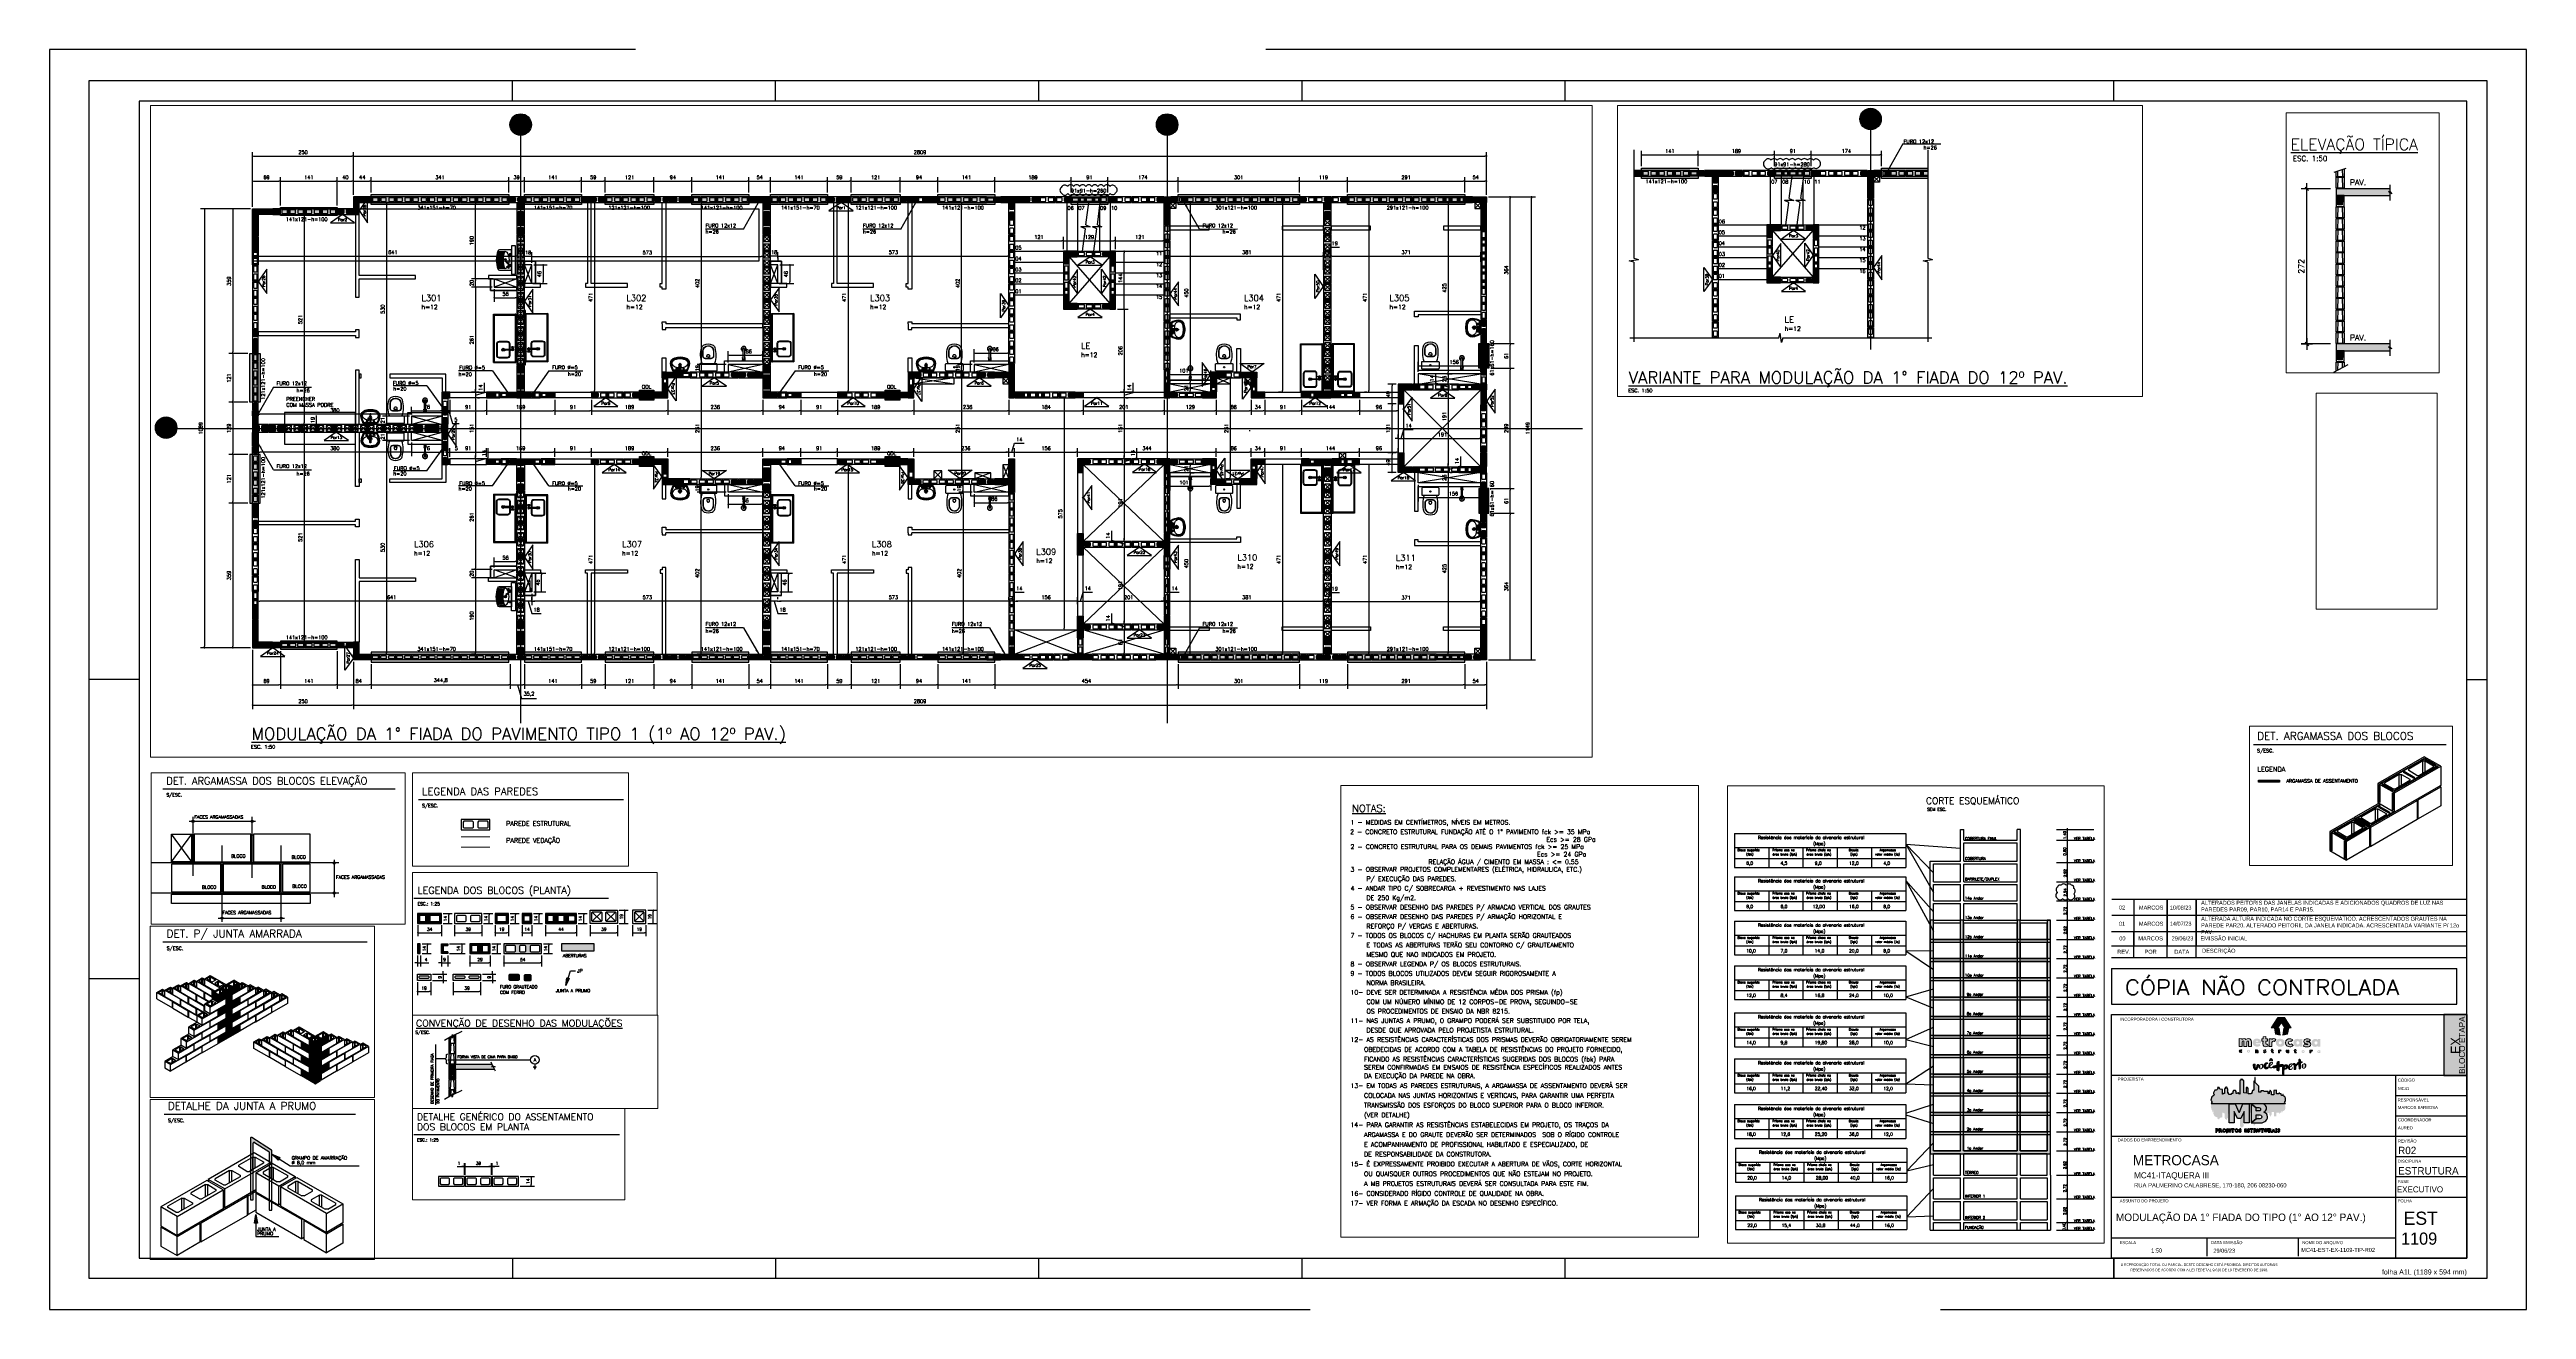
# Paper-space layout 'Layout1' of a CAD drawing. Extents: x 433 to 556, y 66 to 129.
# The model-space entities are those that its viewports show. They can reach past a viewport. Long polylines and large blocks are cut down to what shows.
import ezdxf
from ezdxf.enums import TextEntityAlignment as Align

# ---------------------------------------------------------------- set-up
doc = ezdxf.new("R2010")
doc.units = 0
doc.header["$LTSCALE"] = 25
for name, pattern in [('ACAD_ISO04W100', [30, 24, -3, 0, -3]), ('CENTER', [2, 1.25, -0.25, 0.25, -0.25]), ('DASHED2', [0.375, 0.25, -0.125]), ('ESTILO_TQS_0001', [0.45, 0.3, -0.15]), ('ESTILO_TQS_0002', [0.4, 0.1, -0.3]), ('ESTILO_TQS_0004', [3.3, 2, -0.4, 0.05, -0.4, 0.05, -0.4]), ('ESTILO_TQS_0005', [0.2, 0.1, -0.1]), ('HIDDEN', [0.375, 0.25, -0.125]), ('XREF-MC41-BAS-PLN-AMO-FINAIS-01.10$0$CONTINU', [0]), ('XREF-MC41-BAS-PLN-TIPO-1AO4-ESCADA$0$HIDDEN2', [0.1875, 0.125, -0.0625])]:
    doc.linetypes.add(name, pattern=pattern)
for name, color, linetype in [('203', 1, 'DASHED2'), ('213', 252, 'Continuous'), ('228', 7, 'Continuous'), ('241', 2, 'Continuous'), ('245', 252, 'Continuous'), ('246', 7, 'Continuous'), ('247', 50, 'Continuous'), ('248', 100, 'Continuous'), ('249', 20, 'Continuous'), ('250', 151, 'Continuous'), ('252', 1, 'Continuous'), ('253', 251, 'Continuous'), ('4', 4, 'Continuous'), ('5', 2, 'Continuous'), ('50', 1, 'Continuous'), ('_ARQUIVO', 7, 'Continuous'), ('ABERTURAS', 53, 'Continuous'), ('ac-furo', 170, 'Continuous'), ('ALVENARIA NÃO ESTRUTURAL', 242, 'Continuous'), ('ARQ-MAR', 2, 'Continuous'), ('ARQ_CAR', 7, 'Continuous'), ('ARQ_CAR-TXT', 7, 'Continuous'), ('ARQ_FOLHA', 7, 'Continuous'), ('ARQ_TXT-2', 2, 'Continuous'), ('ARQ_TXT-4', 4, 'Continuous'), ('ARQ_VISTA 0', 251, 'Continuous'), ('Arranque', 14, 'Continuous'), ('BLOCOS', 2, 'Continuous'), ('Concreto1', 252, 'Continuous'), ('Concreto2', 254, 'Continuous'), ('COTA', 1, 'Continuous'), ('COTAS', 1, 'Continuous'), ('EIXOS', 1, 'ESTILO_TQS_0004'), ('FERRO', 5, 'Continuous'), ('H1', 251, 'Continuous'), ('H2', 252, 'Continuous'), ('H3', 253, 'Continuous'), ('H4', 254, 'Continuous'), ('H7', 1, 'Continuous'), ('IND-EIXOS', 2, 'Continuous'), ('L-D', 2, 'Continuous'), ('L-N', 4, 'Continuous'), ('Layer 1', 7, 'Continuous'), ('Linha_fina', 1, 'Continuous'), ('Linha_media', 4, 'Continuous'), ('PENA_01', 1, 'Continuous'), ('PENA_02', 2, 'Continuous'), ('Pena_1', 1, 'Continuous'), ('PENA_10', 253, 'Continuous'), ('PENA_18', 1, 'Continuous'), ('Pena_2', 2, 'Continuous'), ('PENA_3', 3, 'Continuous'), ('Pena_4', 4, 'Continuous'), ('PENA_6', 6, 'Continuous'), ('PORTA', 3, 'ESTILO_TQS_0002'), ('PROJ', 252, 'Continuous'), ('PSG-NV1-HTC-251', 251, 'Continuous'), ('PSG-NV2-FLH-SELO', 1, 'Continuous'), ('SEC-LIN', 1, 'ESTILO_TQS_0002'), ('T1', 2, 'Continuous'), ('T3', 4, 'Continuous'), ('T4', 6, 'Continuous'), ('TEXT-EIXOS', 3, 'Continuous'), ('TEXTO', 3, 'Continuous'), ('TJANELA', 2, 'Continuous'), ('ver', 20, 'Continuous'), ('VIGA', 3, 'Continuous'), ('XREF-MC41-BAS-PLN-AMO-FINAIS-01.10$0$BLC_LOU_ATOMO', 1, 'Continuous'), ('XREF-MC41-BAS-PLN-AMO-FINAIS-01.10$0$PAR_ALV_BAI_ATOMO', 2, 'Continuous'), ('XREF-MC41-BAS-PLN-AMO-FINAIS-02.03.08.09$0$BLC_LOU_ATOMO', 1, 'Continuous'), ('XREF-MC41-BAS-PLN-AMO-FINAIS-02.03.08.09$0$PAR_ALV_BAI_ATOMO', 2, 'Continuous'), ('XREF-MC41-BAS-PLN-AMO-FINAIS-02.03.08.09$0$PAR_ALV_VED_ATOMO', 4, 'Continuous'), ('XREF-MC41-BAS-PLN-AMO-FINAIS-02.03.08.09$0$PAR_DRY_ATOMO', 3, 'Continuous'), ('XREF-MC41-BAS-PLN-AMO-FINAIS-05.06$0$BLC_LOU_ATOMO', 1, 'Continuous'), ('XREF-MC41-BAS-PLN-TIPO-1AO13-FINAL-10$0$PAR_ALV_BAI_ATOMO', 2, 'Continuous'), ('XREF-MC41-BAS-PLN-TIPO-1AO13-FINAL-10$0$PAR_DRY_ATOMO', 3, 'Continuous'), ('XREF-MC41-BAS-PLN-TIPO-1AO14-FINAL-10$0$PAR_ALV_BAI_ATOMO', 2, 'Continuous'), ('XREF-MC41-BAS-PLN-TIPO-1AO14-FINAL-10$0$PAR_DRY_ATOMO', 3, 'Continuous'), ('XREF-MC41-BAS-PLN-TIPO-1AO4-ESCADA$0$PRJ_POS_ATOMO', 252, 'XREF-MC41-BAS-PLN-TIPO-1AO4-ESCADA$0$HIDDEN2')]:
    doc.layers.add(name, color=color, linetype=linetype)
doc.layers.add('VIEWPORT', color=7, linetype='Continuous', plot=False)
doc.layers.add('XREF-MC41-BAS-ELE-PLN-TIPO-TERR$0$DEFPOINTS_ATOMO', color=21, linetype='Continuous', plot=False)
doc.styles.add('01-MILLEU', font='GOTHIC.TTF')
doc.styles.add('CARIMBO', font='romans.shx', dxfattribs={"height": 30})
doc.styles.add('COTA', font='romans.shx')
doc.styles.add('R300', font='SIMPLEX.SHX', dxfattribs={"width": 1.1, "height": 5.5})
doc.styles.add('R80', font='simplex.shx', dxfattribs={"height": 10})
doc.styles.add('ROMANS', font='ROMANS')
doc.styles.get("Standard").update_dxf_attribs({"font": 'romans.shx'})
doc.styles.add('TEXTO', font='romans.shx', dxfattribs={"height": 10})
doc.styles.add('Texto1', font='romans.shx', dxfattribs={"height": 9})
doc.styles.add('Texto2', font='romans.shx', dxfattribs={"height": 12.5})
doc.styles.add('Texto3', font='romans.shx', dxfattribs={"height": 20})
doc.styles.add('Texto4', font='romans.shx', dxfattribs={"height": 30})
doc.styles.add('TQS_ARIAL', font='arial.ttf')
doc.dimstyles.new('forma', dxfattribs={"dimscale": 5, "dimtxt": 1.8, "dimasz": 0.8, "dimexe": 2, "dimexo": 1, "dimgap": 1, "dimtad": 1, "dimdec": 1, "dimzin": 9, "dimtxsty": 'COTA', "dimblk1": 'DOT', "dimblk2": 'DOT', "dimsah": 1, "dimcen": 0, "dimdle": 1, "dimclrd": 256, "dimclre": 256, "dimclrt": 2, "dimadec": 0, "dimazin": 0, "dimtfac": 1, "dimtdec": 0, "dimtmove": 0, "dimatfit": 3, "dimfxl": 1, "dimtolj": 1, "dimtzin": 0, "dimarcsym": 0})
doc.dimstyles.new('ZD1', dxfattribs={"dimtxt": 9, "dimasz": 1, "dimexe": 10, "dimexo": 10, "dimgap": 5, "dimtad": 1, "dimdec": 1, "dimzin": 12, "dimdsep": 46, "dimtxsty": 'R80', "dimblk1": 'ZD1', "dimblk2": 'ZD1', "dimsah": 1, "dimcen": 0.1, "dimdle": 10, "dimclrt": 2, "dimadec": 0, "dimazin": 0, "dimtfac": 1, "dimtdec": 1, "dimtmove": 0, "dimatfit": 3, "dimldrblk": 'ZD1', "dimfxl": 1, "dimtolj": 1, "dimtzin": 12, "dimarcsym": 0})
pattern_1 = [(0, (8.871, 4.255), (0, 6.985), [5.08, -1.905]), (90, (8.871, 4.255), (-6.985, 4e-16), [5.08, -1.905])]
pattern_2 = [(0, (0.5585, 0.3995), (0, 6.985), [5.08, -1.905]), (90, (0.5585, 0.3995), (-6.985, 4e-16), [5.08, -1.905])]

# ---------------------------------------------------------------- blocks, each defined once
blk = doc.blocks.new('FOLHA A1+1 - 1102 X 594')
at = {"layer": 'ARQ_FOLHA', "color": 1}
for p, q in [((-979, 584), (-979, 594)), ((-848.5, 584), (-848.5, 594)), ((-718, 584), (-718, 594)), ((-587.5, 584), (-587.5, 594)), ((-457, 584), (-457, 594)), ((-185, 584), (-185, 594)), ((-1164, 297), (-1189, 297)), ((-10, 297), (0, 297)), ((-1164, 148.5), (-1189, 148.5)), ((-979, 10), (-979, 0)), ((-848.5, 10), (-848.5, 0)), ((-718, 0), (-718, 10)), ((-587.5, 0), (-587.5, 10)), ((-457, 0), (-457, 10)), ((-185, 10), (-185, 0.5)), ((-185, 0.5), (-185, 10)), ((-185, 9.5), (-185, 0)), ((-185, 9.5), (-185, 0)), ((-185, 0), (-185, 9.5))]:
    blk.add_line(p, q, dxfattribs=at)
for points in [[(-1189, 0), (0, 0), (0, 594), (-1189, 594)], [(-1164, 10), (-10, 10), (-10, 584), (-1164, 584)]]:
    blk.add_lwpolyline(points, close=True, dxfattribs=at)
at = {"layer": 'Defpoints', "color": 8, "linetype": 'HIDDEN', "ltscale": 100}
blk.add_lwpolyline([(-1208.5, 609.5), (-1208.5, -15.5), (19.5, -15.5), (19.5, 609.5)], close=True, dxfattribs=at)
at = {"layer": 'ARQ_FOLHA', "insert": (-10, 4.4), "char_height": 2.5, "width": 84.157, "attachment_point": 3, "style": 'TQS_ARIAL'}
blk.add_mtext('\\pxt3;folha A1L (1189 x 594 mm)', dxfattribs=at)
at = {"layer": 'PSG-NV1-HTC-251', "insert": (-185, 10), "char_height": 1.25, "width": 84.605, "attachment_point": 1, "line_spacing_factor": 1.25, "style": 'CARIMBO'}
blk.add_mtext('\\pxqc;{\\fArial Narrow|b0|i0|c0|p34;\\PA REPRODUÇÃO TOTAL OU PARCIAL DESTE DESENHO ESTÁ PROIBIDA. DIREITOS AUTORAIS \\PRESERVADOS DE ACORDO COM A LEI FEDERAL 9.610 DE 19 FEVEREIRO DE 1998.}', dxfattribs=at)
blk = doc.blocks.new('*U67')
at = {"layer": 'ARQ_CAR-TXT', "true_color": 0x58ba48}
h = blk.add_hatch(color=85, dxfattribs=at)
h.dxf.hatch_style = 1
h.paths.add_polyline_path([(-11.3, 0), (0, 0), (0, 30), (-11.3, 30)])
at = {"layer": 'ARQ_CAR', "color": 5}
blk.add_lwpolyline([(-11.3, 0), (0, 0), (0, 30), (-11.3, 30)], close=True, dxfattribs=at)
at = {"layer": 'ARQ_CAR-TXT', "color": 4, "style": '01-MILLEU'}
blk.add_text('EX', height=4.61, rotation=90, dxfattribs=at).set_placement((-3.3, 10.6))
at = {"layer": 'ARQ_TXT-2', "style": '01-MILLEU'}
blk.add_text('EXECUTIVO', height=2.95, dxfattribs=at).set_placement((-34.5, -57.6))
blk = doc.blocks.new('METROCASA')
at = {"layer": 'Layer 1', "true_color": 0xed1c24}
h = blk.add_hatch(color=240, dxfattribs=at)
h.dxf.hatch_style = 2
h.paths.add_polyline_path([(-1.29, 0.86), (-1.02, -0.59), (0.13, -0.85), (-0.13, 0.85)])
h.paths.add_polyline_path([(2.84, 0.94), (1.22, 3.51), (-0.37, 3.52), (1.27, 0.94)])
h.paths.add_polyline_path([(-2.08, 0.96), (-0.44, 0.95), (0.36, 2.19), (-0.45, 3.48)])
h.paths.add_polyline_path([(0.77, -0.85), (1.92, -0.6), (2.21, 0.84), (1.05, 0.84)])
at = {"layer": 'Layer 1', "true_color": 0x404041}
h = blk.add_hatch(color=250, dxfattribs=at)
h.dxf.hatch_style = 2
edge = h.paths.add_edge_path()
edge.add_spline(control_points=[(-3.66, -4.74), (-3.71, -4.74), (-3.72, -4.72), (-3.72, -4.71), (-3.72, -4.68), (-3.69, -4.68), (-3.66, -4.68), (-3.6, -4.68), (-3.52, -4.7), (-3.48, -4.72), (-3.48, -4.72), (-3.38, -4.57), (-3.38, -4.57), (-3.44, -4.52), (-3.54, -4.48), (-3.65, -4.48), (-3.81, -4.48), (-3.97, -4.54), (-3.97, -4.71), (-3.97, -4.87), (-3.81, -4.92), (-3.68, -4.93), (-3.63, -4.93), (-3.61, -4.94), (-3.61, -4.97), (-3.61, -4.99), (-3.63, -5), (-3.68, -5), (-3.73, -5), (-3.81, -4.99), (-3.92, -4.92), (-3.92, -4.92), (-4, -5.11), (-4, -5.11), (-3.92, -5.16), (-3.79, -5.2), (-3.67, -5.2), (-3.51, -5.2), (-3.36, -5.14), (-3.35, -4.97), (-3.35, -4.79), (-3.52, -4.75), (-3.66, -4.74)], knot_values=[0, 0, 0, 0, 1, 1, 1, 2, 2, 2, 3, 3, 3, 4, 4, 4, 5, 5, 5, 6, 6, 6, 7, 7, 7, 8, 8, 8, 9, 9, 9, 10, 10, 10, 11, 11, 11, 12, 12, 12, 13, 13, 13, 14, 14, 14, 14], degree=3, periodic=0)
edge = h.paths.add_edge_path()
edge.add_spline(control_points=[(-5.55, -4.47), (-5.62, -4.47), (-5.7, -4.5), (-5.76, -4.56), (-5.76, -4.56), (-5.77, -4.49), (-5.77, -4.49), (-5.77, -4.49), (-6, -4.49), (-6, -4.49), (-6, -4.49), (-6, -5.17), (-6, -5.17), (-6, -5.17), (-5.75, -5.17), (-5.75, -5.17), (-5.75, -5.17), (-5.75, -4.81), (-5.75, -4.81), (-5.75, -4.72), (-5.69, -4.68), (-5.63, -4.68), (-5.58, -4.68), (-5.54, -4.71), (-5.54, -4.79), (-5.54, -4.79), (-5.54, -5.17), (-5.54, -5.17), (-5.54, -5.17), (-5.29, -5.17), (-5.29, -5.17), (-5.29, -5.17), (-5.28, -4.79), (-5.28, -4.79), (-5.28, -4.55), (-5.4, -4.48), (-5.55, -4.47)], knot_values=[0, 0, 0, 0, 1, 1, 1, 2, 2, 2, 3, 3, 3, 4, 4, 4, 5, 5, 5, 6, 6, 6, 7, 7, 7, 8, 8, 8, 9, 9, 9, 10, 10, 10, 11, 11, 11, 12, 12, 12, 12], degree=3, periodic=0)
edge = h.paths.add_edge_path()
edge.add_spline(control_points=[(-7.69, -4.46), (-7.89, -4.46), (-8.08, -4.57), (-8.08, -4.82), (-8.08, -5.06), (-7.89, -5.17), (-7.69, -5.17), (-7.5, -5.18), (-7.3, -5.07), (-7.3, -4.82), (-7.3, -4.57), (-7.49, -4.47), (-7.69, -4.46)], knot_values=[0, 0, 0, 0, 1, 1, 1, 2, 2, 2, 3, 3, 3, 4, 4, 4, 4], degree=3, periodic=0)
edge = h.paths.add_edge_path()
edge.add_spline(control_points=[(-7.69, -4.97), (-7.78, -4.97), (-7.83, -4.9), (-7.83, -4.82), (-7.83, -4.74), (-7.78, -4.67), (-7.69, -4.67), (-7.6, -4.67), (-7.55, -4.74), (-7.55, -4.82), (-7.55, -4.9), (-7.61, -4.97), (-7.69, -4.97)], knot_values=[0, 0, 0, 0, 1, 1, 1, 2, 2, 2, 3, 3, 3, 4, 4, 4, 4], degree=3, periodic=0)
edge = h.paths.add_edge_path()
edge.add_spline(control_points=[(-9.57, -4.95), (-9.67, -4.95), (-9.72, -4.88), (-9.72, -4.81), (-9.72, -4.73), (-9.67, -4.66), (-9.57, -4.66), (-9.53, -4.66), (-9.49, -4.67), (-9.46, -4.71), (-9.46, -4.71), (-9.32, -4.56), (-9.32, -4.56), (-9.39, -4.49), (-9.49, -4.45), (-9.59, -4.45), (-9.78, -4.45), (-9.97, -4.56), (-9.97, -4.81), (-9.97, -5.06), (-9.78, -5.16), (-9.59, -5.16), (-9.48, -5.16), (-9.39, -5.12), (-9.3, -5.05), (-9.3, -5.05), (-9.45, -4.9), (-9.45, -4.9), (-9.48, -4.93), (-9.53, -4.95), (-9.57, -4.95)], knot_values=[0, 0, 0, 0, 1, 1, 1, 2, 2, 2, 3, 3, 3, 4, 4, 4, 5, 5, 5, 6, 6, 6, 7, 7, 7, 8, 8, 8, 9, 9, 9, 10, 10, 10, 10], degree=3, periodic=0)
edge = h.paths.add_edge_path()
edge.add_spline(control_points=[(-1.68, -5), (-1.72, -5), (-1.74, -4.98), (-1.74, -4.93), (-1.74, -4.93), (-1.74, -4.71), (-1.74, -4.71), (-1.74, -4.71), (-1.59, -4.71), (-1.59, -4.71), (-1.59, -4.71), (-1.59, -4.52), (-1.59, -4.52), (-1.59, -4.52), (-1.74, -4.52), (-1.74, -4.52), (-1.74, -4.52), (-1.74, -4.32), (-1.74, -4.32), (-1.74, -4.32), (-1.99, -4.34), (-1.99, -4.34), (-1.99, -4.34), (-1.99, -4.51), (-1.99, -4.51), (-1.99, -4.51), (-2.1, -4.51), (-2.1, -4.51), (-2.1, -4.51), (-2.1, -4.71), (-2.1, -4.71), (-2.1, -4.71), (-1.99, -4.71), (-1.99, -4.71), (-1.99, -4.71), (-1.99, -4.93), (-1.99, -4.93), (-2, -5.14), (-1.88, -5.21), (-1.74, -5.21), (-1.67, -5.21), (-1.61, -5.19), (-1.55, -5.16), (-1.55, -5.16), (-1.6, -4.97), (-1.6, -4.97), (-1.62, -4.99), (-1.65, -5), (-1.68, -5)], knot_values=[0, 0, 0, 0, 1, 1, 1, 2, 2, 2, 3, 3, 3, 4, 4, 4, 5, 5, 5, 6, 6, 6, 7, 7, 7, 8, 8, 8, 9, 9, 9, 10, 10, 10, 11, 11, 11, 12, 12, 12, 13, 13, 13, 14, 14, 14, 15, 15, 15, 16, 16, 16, 16], degree=3, periodic=0)
edge = h.paths.add_edge_path()
edge.add_spline(control_points=[(9.78, -4.57), (9.78, -4.57), (9.77, -4.65), (9.77, -4.65), (9.73, -4.59), (9.66, -4.56), (9.57, -4.56), (9.37, -4.56), (9.24, -4.71), (9.24, -4.91), (9.24, -5.11), (9.35, -5.25), (9.55, -5.26), (9.62, -5.27), (9.71, -5.24), (9.77, -5.18), (9.77, -5.18), (9.78, -5.25), (9.78, -5.25), (9.78, -5.25), (10.01, -5.25), (10.01, -5.25), (10.01, -5.25), (10.02, -4.57), (10.02, -4.57), (10.02, -4.57), (9.78, -4.57), (9.78, -4.57)], knot_values=[0, 0, 0, 0, 1, 1, 1, 2, 2, 2, 3, 3, 3, 4, 4, 4, 5, 5, 5, 6, 6, 6, 7, 7, 7, 8, 8, 8, 9, 9, 9, 9], degree=3, periodic=0)
edge = h.paths.add_edge_path()
edge.add_spline(control_points=[(9.62, -5.06), (9.55, -5.06), (9.49, -5), (9.49, -4.91), (9.49, -4.82), (9.55, -4.76), (9.62, -4.76), (9.71, -4.76), (9.76, -4.82), (9.76, -4.91), (9.76, -4.99), (9.71, -5.06), (9.62, -5.06)], knot_values=[0, 0, 0, 0, 1, 1, 1, 2, 2, 2, 3, 3, 3, 4, 4, 4, 4], degree=3, periodic=0)
edge = h.paths.add_edge_path()
edge.add_spline(control_points=[(7.69, -4.64), (7.69, -4.64), (7.68, -4.56), (7.68, -4.56), (7.68, -4.56), (7.45, -4.56), (7.45, -4.56), (7.45, -4.56), (7.45, -5.24), (7.45, -5.24), (7.45, -5.24), (7.7, -5.24), (7.7, -5.24), (7.7, -5.24), (7.7, -4.89), (7.7, -4.89), (7.7, -4.8), (7.76, -4.76), (7.82, -4.76), (7.86, -4.76), (7.89, -4.77), (7.93, -4.8), (7.93, -4.8), (8.04, -4.62), (8.04, -4.62), (7.99, -4.57), (7.93, -4.55), (7.86, -4.55), (7.79, -4.55), (7.73, -4.57), (7.69, -4.64)], knot_values=[0, 0, 0, 0, 1, 1, 1, 2, 2, 2, 3, 3, 3, 4, 4, 4, 5, 5, 5, 6, 6, 6, 7, 7, 7, 8, 8, 8, 9, 9, 9, 10, 10, 10, 10], degree=3, periodic=0)
edge = h.paths.add_edge_path()
edge.add_spline(control_points=[(5.76, -4.54), (5.56, -4.54), (5.37, -4.64), (5.37, -4.89), (5.37, -5.14), (5.56, -5.24), (5.75, -5.25), (5.95, -5.25), (6.14, -5.14), (6.14, -4.89), (6.15, -4.65), (5.96, -4.54), (5.76, -4.54)], knot_values=[0, 0, 0, 0, 1, 1, 1, 2, 2, 2, 3, 3, 3, 4, 4, 4, 4], degree=3, periodic=0)
edge = h.paths.add_edge_path()
edge.add_spline(control_points=[(5.76, -5.04), (5.67, -5.04), (5.62, -4.97), (5.62, -4.89), (5.62, -4.81), (5.67, -4.74), (5.76, -4.74), (5.85, -4.74), (5.9, -4.81), (5.9, -4.89), (5.9, -4.97), (5.84, -5.04), (5.76, -5.04)], knot_values=[0, 0, 0, 0, 1, 1, 1, 2, 2, 2, 3, 3, 3, 4, 4, 4, 4], degree=3, periodic=0)
edge = h.paths.add_edge_path()
edge.add_spline(control_points=[(4, -5.03), (3.96, -5.03), (3.94, -5.01), (3.93, -4.96), (3.93, -4.96), (3.94, -4.74), (3.94, -4.74), (3.94, -4.74), (4.09, -4.74), (4.09, -4.74), (4.09, -4.74), (4.09, -4.55), (4.09, -4.55), (4.09, -4.55), (3.94, -4.55), (3.94, -4.55), (3.94, -4.55), (3.94, -4.35), (3.94, -4.35), (3.94, -4.35), (3.69, -4.38), (3.69, -4.38), (3.69, -4.38), (3.69, -4.54), (3.69, -4.54), (3.69, -4.54), (3.58, -4.54), (3.58, -4.54), (3.58, -4.54), (3.58, -4.74), (3.58, -4.74), (3.58, -4.74), (3.69, -4.74), (3.69, -4.74), (3.69, -4.74), (3.68, -4.96), (3.68, -4.96), (3.68, -5.17), (3.8, -5.24), (3.93, -5.24), (4, -5.24), (4.07, -5.22), (4.13, -5.19), (4.13, -5.19), (4.08, -5), (4.08, -5), (4.05, -5.02), (4.03, -5.03), (4, -5.03)], knot_values=[0, 0, 0, 0, 1, 1, 1, 2, 2, 2, 3, 3, 3, 4, 4, 4, 5, 5, 5, 6, 6, 6, 7, 7, 7, 8, 8, 8, 9, 9, 9, 10, 10, 10, 11, 11, 11, 12, 12, 12, 13, 13, 13, 14, 14, 14, 15, 15, 15, 16, 16, 16, 16], degree=3, periodic=0)
edge = h.paths.add_edge_path()
edge.add_spline(control_points=[(2.03, -4.89), (2.03, -4.98), (1.97, -5.02), (1.91, -5.02), (1.87, -5.02), (1.82, -4.99), (1.82, -4.9), (1.82, -4.9), (1.82, -4.53), (1.82, -4.53), (1.82, -4.53), (1.57, -4.53), (1.57, -4.53), (1.57, -4.53), (1.57, -4.9), (1.57, -4.9), (1.57, -5.15), (1.69, -5.22), (1.83, -5.22), (1.9, -5.23), (1.99, -5.2), (2.05, -5.14), (2.05, -5.14), (2.06, -5.21), (2.06, -5.21), (2.06, -5.21), (2.28, -5.21), (2.28, -5.21), (2.28, -5.21), (2.28, -4.53), (2.28, -4.53), (2.28, -4.53), (2.03, -4.53), (2.03, -4.53), (2.03, -4.53), (2.03, -4.89), (2.03, -4.89)], knot_values=[0, 0, 0, 0, 1, 1, 1, 2, 2, 2, 3, 3, 3, 4, 4, 4, 5, 5, 5, 6, 6, 6, 7, 7, 7, 8, 8, 8, 9, 9, 9, 10, 10, 10, 11, 11, 11, 12, 12, 12, 12], degree=3, periodic=0)
edge = h.paths.add_edge_path()
edge.add_spline(control_points=[(-0.02, -4.59), (-0.02, -4.59), (-0.04, -4.52), (-0.04, -4.52), (-0.04, -4.52), (-0.26, -4.52), (-0.26, -4.52), (-0.26, -4.52), (-0.27, -5.2), (-0.27, -5.2), (-0.27, -5.2), (-0.02, -5.2), (-0.02, -5.2), (-0.02, -5.2), (-0.01, -4.85), (-0.01, -4.85), (-0.01, -4.76), (0.04, -4.72), (0.1, -4.72), (0.15, -4.72), (0.18, -4.73), (0.22, -4.76), (0.22, -4.76), (0.32, -4.58), (0.32, -4.58), (0.28, -4.53), (0.21, -4.51), (0.14, -4.5), (0.08, -4.5), (0.01, -4.53), (-0.02, -4.59)], knot_values=[0, 0, 0, 0, 1, 1, 1, 2, 2, 2, 3, 3, 3, 4, 4, 4, 5, 5, 5, 6, 6, 6, 7, 7, 7, 8, 8, 8, 9, 9, 9, 10, 10, 10, 10], degree=3, periodic=0)
at = {"layer": 'Layer 1', "true_color": 0xed1c24}
h = blk.add_hatch(color=240, dxfattribs=at)
h.dxf.hatch_style = 2
edge = h.paths.add_edge_path()
edge.add_spline(control_points=[(-1.94, -1.96), (-1.94, -1.96), (-1.98, -1.76), (-1.98, -1.76), (-1.98, -1.76), (-2.62, -1.75), (-2.62, -1.75), (-2.62, -1.75), (-2.63, -3.66), (-2.63, -3.66), (-2.63, -3.66), (-1.92, -3.66), (-1.92, -3.66), (-1.92, -3.66), (-1.91, -2.67), (-1.91, -2.67), (-1.91, -2.42), (-1.76, -2.31), (-1.58, -2.31), (-1.46, -2.31), (-1.38, -2.34), (-1.26, -2.43), (-1.26, -2.43), (-0.98, -1.92), (-0.98, -1.92), (-1.1, -1.79), (-1.28, -1.71), (-1.48, -1.71), (-1.66, -1.71), (-1.84, -1.79), (-1.94, -1.96)], knot_values=[0, 0, 0, 0, 1, 1, 1, 2, 2, 2, 3, 3, 3, 4, 4, 4, 5, 5, 5, 6, 6, 6, 7, 7, 7, 8, 8, 8, 9, 9, 9, 10, 10, 10, 10], degree=3, periodic=0)
edge = h.paths.add_edge_path()
edge.add_spline(control_points=[(-5.6, -1.69), (-6.11, -1.69), (-6.66, -1.99), (-6.66, -2.69), (-6.67, -3.38), (-6.16, -3.68), (-5.56, -3.68), (-5.23, -3.68), (-4.92, -3.58), (-4.69, -3.37), (-4.69, -3.37), (-5.04, -2.98), (-5.04, -2.98), (-5.16, -3.07), (-5.32, -3.13), (-5.53, -3.13), (-5.68, -3.13), (-5.9, -3.06), (-5.95, -2.89), (-5.95, -2.89), (-4.62, -2.89), (-4.62, -2.89), (-4.45, -2.14), (-4.92, -1.69), (-5.6, -1.69)], knot_values=[0, 0, 0, 0, 1, 1, 1, 2, 2, 2, 3, 3, 3, 4, 4, 4, 5, 5, 5, 6, 6, 6, 7, 7, 7, 8, 8, 8, 8], degree=3, periodic=0)
edge = h.paths.add_edge_path()
edge.add_spline(control_points=[(-5.94, -2.43), (-5.89, -2.12), (-5.27, -2.13), (-5.25, -2.43), (-5.25, -2.43), (-5.94, -2.43), (-5.94, -2.43)], knot_values=[0, 0, 0, 0, 1, 1, 1, 2, 2, 2, 2], degree=3, periodic=0)
edge = h.paths.add_edge_path()
edge.add_spline(control_points=[(4.86, -2), (4.76, -1.84), (4.58, -1.75), (4.31, -1.75), (3.75, -1.74), (3.38, -2.17), (3.38, -2.74), (3.37, -3.29), (3.68, -3.69), (4.24, -3.73), (4.45, -3.74), (4.71, -3.67), (4.87, -3.49), (4.87, -3.49), (4.9, -3.7), (4.9, -3.7), (4.9, -3.7), (5.56, -3.7), (5.56, -3.7), (5.56, -3.7), (5.57, -1.8), (5.57, -1.8), (5.57, -1.8), (4.9, -1.79), (4.9, -1.79), (4.9, -1.79), (4.86, -2), (4.86, -2)], knot_values=[0, 0, 0, 0, 1, 1, 1, 2, 2, 2, 3, 3, 3, 4, 4, 4, 5, 5, 5, 6, 6, 6, 7, 7, 7, 8, 8, 8, 9, 9, 9, 9], degree=3, periodic=0)
edge = h.paths.add_edge_path()
edge.add_spline(control_points=[(4.46, -3.16), (4.25, -3.16), (4.08, -3.01), (4.08, -2.74), (4.08, -2.47), (4.25, -2.32), (4.47, -2.32), (4.72, -2.32), (4.86, -2.49), (4.86, -2.74), (4.86, -2.97), (4.7, -3.16), (4.46, -3.16)], knot_values=[0, 0, 0, 0, 1, 1, 1, 2, 2, 2, 3, 3, 3, 4, 4, 4, 4], degree=3, periodic=0)
edge = h.paths.add_edge_path()
edge.add_spline(control_points=[(-7.68, -1.68), (-7.94, -1.68), (-8.15, -1.76), (-8.31, -1.95), (-8.4, -1.77), (-8.59, -1.69), (-8.78, -1.68), (-8.98, -1.68), (-9.19, -1.76), (-9.31, -1.92), (-9.31, -1.92), (-9.36, -1.72), (-9.36, -1.72), (-9.36, -1.72), (-9.95, -1.71), (-9.95, -1.71), (-9.95, -1.71), (-9.96, -3.62), (-9.96, -3.62), (-9.96, -3.62), (-9.26, -3.62), (-9.26, -3.62), (-9.26, -3.62), (-9.25, -2.58), (-9.25, -2.58), (-9.25, -2.37), (-9.12, -2.27), (-9, -2.27), (-8.87, -2.27), (-8.8, -2.35), (-8.8, -2.57), (-8.8, -2.57), (-8.81, -3.62), (-8.81, -3.62), (-8.81, -3.62), (-8.11, -3.63), (-8.11, -3.63), (-8.11, -3.63), (-8.1, -2.58), (-8.1, -2.58), (-8.1, -2.37), (-7.98, -2.29), (-7.86, -2.29), (-7.75, -2.29), (-7.66, -2.37), (-7.66, -2.57), (-7.66, -2.57), (-7.67, -3.63), (-7.67, -3.63), (-7.67, -3.63), (-6.96, -3.63), (-6.96, -3.63), (-6.96, -3.63), (-6.95, -2.57), (-6.95, -2.57), (-6.95, -1.94), (-7.26, -1.68), (-7.68, -1.68)], knot_values=[0, 0, 0, 0, 1, 1, 1, 2, 2, 2, 3, 3, 3, 4, 4, 4, 5, 5, 5, 6, 6, 6, 7, 7, 7, 8, 8, 8, 9, 9, 9, 10, 10, 10, 11, 11, 11, 12, 12, 12, 13, 13, 13, 14, 14, 14, 15, 15, 15, 16, 16, 16, 17, 17, 17, 18, 18, 18, 19, 19, 19, 19], degree=3, periodic=0)
edge = h.paths.add_edge_path()
edge.add_spline(control_points=[(-3.23, -3.11), (-3.34, -3.11), (-3.41, -3.06), (-3.42, -2.93), (-3.42, -2.93), (-3.41, -2.3), (-3.41, -2.3), (-3.41, -2.3), (-2.98, -2.3), (-2.98, -2.3), (-2.98, -2.3), (-2.98, -1.76), (-2.98, -1.76), (-2.98, -1.76), (-3.41, -1.76), (-3.41, -1.76), (-3.41, -1.76), (-3.4, -1.21), (-3.4, -1.21), (-3.4, -1.21), (-4.11, -1.28), (-4.11, -1.28), (-4.11, -1.28), (-4.11, -1.76), (-4.11, -1.76), (-4.11, -1.76), (-4.42, -1.75), (-4.42, -1.75), (-4.42, -1.75), (-4.42, -2.3), (-4.42, -2.3), (-4.42, -2.3), (-4.11, -2.3), (-4.11, -2.3), (-4.11, -2.3), (-4.12, -2.92), (-4.12, -2.92), (-4.13, -3.52), (-3.79, -3.69), (-3.42, -3.7), (-3.22, -3.7), (-3.03, -3.66), (-2.87, -3.57), (-2.87, -3.57), (-3.02, -3.05), (-3.02, -3.05), (-3.08, -3.09), (-3.16, -3.11), (-3.23, -3.11)], knot_values=[0, 0, 0, 0, 1, 1, 1, 2, 2, 2, 3, 3, 3, 4, 4, 4, 5, 5, 5, 6, 6, 6, 7, 7, 7, 8, 8, 8, 9, 9, 9, 10, 10, 10, 11, 11, 11, 12, 12, 12, 13, 13, 13, 14, 14, 14, 15, 15, 15, 16, 16, 16, 16], degree=3, periodic=0)
edge = h.paths.add_edge_path()
edge.add_spline(control_points=[(2.53, -3.13), (2.26, -3.13), (2.12, -2.94), (2.12, -2.74), (2.12, -2.5), (2.27, -2.3), (2.54, -2.3), (2.66, -2.3), (2.77, -2.35), (2.86, -2.44), (2.86, -2.44), (3.24, -2.04), (3.24, -2.04), (3.04, -1.84), (2.77, -1.74), (2.5, -1.74), (1.96, -1.73), (1.43, -2.04), (1.42, -2.73), (1.42, -3.44), (1.94, -3.72), (2.5, -3.72), (2.78, -3.72), (3.06, -3.6), (3.28, -3.4), (3.28, -3.4), (2.88, -2.98), (2.88, -2.98), (2.79, -3.08), (2.66, -3.13), (2.53, -3.13)], knot_values=[0, 0, 0, 0, 1, 1, 1, 2, 2, 2, 3, 3, 3, 4, 4, 4, 5, 5, 5, 6, 6, 6, 7, 7, 7, 8, 8, 8, 9, 9, 9, 10, 10, 10, 10], degree=3, periodic=0)
edge = h.paths.add_edge_path()
edge.add_spline(control_points=[(9.37, -1.82), (9.37, -1.82), (9.33, -2.02), (9.33, -2.02), (9.23, -1.87), (9.04, -1.77), (8.77, -1.77), (8.22, -1.77), (7.85, -2.2), (7.84, -2.76), (7.84, -3.31), (8.15, -3.71), (8.71, -3.75), (8.92, -3.76), (9.17, -3.7), (9.34, -3.51), (9.34, -3.51), (9.37, -3.72), (9.37, -3.72), (9.37, -3.72), (10.02, -3.72), (10.02, -3.72), (10.02, -3.72), (10.03, -1.82), (10.03, -1.82), (10.03, -1.82), (9.37, -1.82), (9.37, -1.82)], knot_values=[0, 0, 0, 0, 1, 1, 1, 2, 2, 2, 3, 3, 3, 4, 4, 4, 5, 5, 5, 6, 6, 6, 7, 7, 7, 8, 8, 8, 9, 9, 9, 9], degree=3, periodic=0)
edge = h.paths.add_edge_path()
edge.add_spline(control_points=[(8.93, -3.18), (8.71, -3.18), (8.55, -3.03), (8.55, -2.76), (8.55, -2.5), (8.72, -2.34), (8.93, -2.35), (9.18, -2.35), (9.32, -2.51), (9.32, -2.77), (9.32, -2.99), (9.17, -3.18), (8.93, -3.18)], knot_values=[0, 0, 0, 0, 1, 1, 1, 2, 2, 2, 3, 3, 3, 4, 4, 4, 4], degree=3, periodic=0)
edge = h.paths.add_edge_path()
edge.add_spline(control_points=[(6.78, -2.48), (6.66, -2.48), (6.63, -2.42), (6.63, -2.39), (6.63, -2.32), (6.7, -2.29), (6.8, -2.3), (6.96, -2.29), (7.18, -2.35), (7.28, -2.41), (7.28, -2.41), (7.58, -1.99), (7.58, -1.99), (7.4, -1.85), (7.12, -1.76), (6.81, -1.76), (6.36, -1.75), (5.93, -1.92), (5.93, -2.38), (5.92, -2.84), (6.37, -2.99), (6.74, -3), (6.88, -3.02), (6.94, -3.05), (6.94, -3.11), (6.94, -3.17), (6.87, -3.2), (6.75, -3.2), (6.59, -3.19), (6.36, -3.18), (6.07, -2.98), (6.07, -2.98), (5.84, -3.5), (5.84, -3.5), (6.05, -3.66), (6.43, -3.75), (6.76, -3.76), (7.22, -3.76), (7.65, -3.58), (7.65, -3.11), (7.65, -2.61), (7.17, -2.49), (6.78, -2.48)], knot_values=[0, 0, 0, 0, 1, 1, 1, 2, 2, 2, 3, 3, 3, 4, 4, 4, 5, 5, 5, 6, 6, 6, 7, 7, 7, 8, 8, 8, 9, 9, 9, 10, 10, 10, 11, 11, 11, 12, 12, 12, 13, 13, 13, 14, 14, 14, 14], degree=3, periodic=0)
edge = h.paths.add_edge_path()
edge.add_spline(control_points=[(0.13, -1.72), (-0.42, -1.72), (-0.95, -2.01), (-0.96, -2.72), (-0.96, -3.41), (-0.42, -3.71), (0.12, -3.72), (0.66, -3.72), (1.21, -3.42), (1.22, -2.73), (1.22, -2.03), (0.7, -1.73), (0.13, -1.72)], knot_values=[0, 0, 0, 0, 1, 1, 1, 2, 2, 2, 3, 3, 3, 4, 4, 4, 4], degree=3, periodic=0)
edge = h.paths.add_edge_path()
edge.add_spline(control_points=[(0.13, -3.13), (-0.12, -3.13), (-0.27, -2.94), (-0.26, -2.72), (-0.26, -2.5), (-0.12, -2.3), (0.13, -2.31), (0.38, -2.31), (0.52, -2.5), (0.52, -2.72), (0.52, -2.96), (0.37, -3.14), (0.13, -3.13)], knot_values=[0, 0, 0, 0, 1, 1, 1, 2, 2, 2, 3, 3, 3, 4, 4, 4, 4], degree=3, periodic=0)
at = {"layer": 'Layer 1', "true_color": 0x404041}
h = blk.add_hatch(color=250, dxfattribs=at)
h.dxf.hatch_style = 2
edge = h.paths.add_edge_path()
edge.add_spline(control_points=[(-2.43, -7.17), (-2.4, -7.16), (-2.38, -7.15), (-2.36, -7.14), (-2.33, -7.13), (-2.31, -7.11), (-2.3, -7.09), (-2.28, -7.07), (-2.26, -7.04), (-2.24, -7.01), (-2.22, -6.98), (-2.2, -6.95), (-2.17, -6.92), (-2.15, -6.93), (-2.11, -6.95), (-2.08, -6.98), (-2.05, -7.01), (-2.01, -7.04), (-1.98, -7.06), (-1.94, -7.09), (-1.9, -7.11), (-1.87, -7.13), (-1.84, -7.14), (-1.81, -7.14), (-1.78, -7.12), (-1.75, -7.1), (-1.75, -7.07), (-1.76, -7.02), (-1.78, -6.98), (-1.8, -6.94), (-1.84, -6.89), (-1.87, -6.84), (-1.91, -6.8), (-1.96, -6.76), (-2, -6.72), (-2.04, -6.69), (-2.07, -6.68), (-2.11, -6.66), (-2.15, -6.65), (-2.18, -6.64), (-2.21, -6.64), (-2.24, -6.64), (-2.26, -6.65), (-2.29, -6.66), (-2.31, -6.68), (-2.33, -6.71), (-2.35, -6.73), (-2.36, -6.77), (-2.38, -6.82), (-2.4, -6.84), (-2.41, -6.87), (-2.43, -6.91), (-2.44, -6.95), (-2.46, -6.99), (-2.47, -7.03), (-2.48, -7.07), (-2.48, -7.11), (-2.48, -7.14), (-2.47, -7.16), (-2.46, -7.18), (-2.43, -7.17)], knot_values=[0, 0, 0, 0, 1, 1, 1, 2, 2, 2, 3, 3, 3, 4, 4, 4, 5, 5, 5, 6, 6, 6, 7, 7, 7, 8, 8, 8, 9, 9, 9, 10, 10, 10, 11, 11, 11, 12, 12, 12, 13, 13, 13, 14, 14, 14, 15, 15, 15, 16, 16, 16, 17, 17, 17, 18, 18, 18, 19, 19, 19, 20, 20, 20, 20], degree=3, periodic=0)
edge = h.paths.add_edge_path()
edge.add_spline(control_points=[(-5.26, -8.04), (-5.28, -8.03), (-5.33, -8.05), (-5.4, -8.1), (-5.49, -8.17), (-5.55, -8.25), (-5.6, -8.35), (-5.65, -8.45), (-5.69, -8.55), (-5.71, -8.65), (-5.74, -8.76), (-5.76, -8.85), (-5.77, -8.93), (-5.78, -9.02), (-5.8, -9.07), (-5.81, -9.1), (-5.83, -9.13), (-5.85, -9.12), (-5.88, -9.08), (-5.91, -9.04), (-5.94, -8.98), (-5.97, -8.89), (-6, -8.8), (-6.02, -8.7), (-6.04, -8.57), (-6.05, -8.44), (-6.05, -8.3), (-6.03, -8.14), (-6.03, -8.11), (-6.04, -8.08), (-6.06, -8.06), (-6.09, -8.03), (-6.12, -8.01), (-6.16, -8), (-6.2, -7.98), (-6.25, -7.98), (-6.3, -7.98), (-6.35, -7.99), (-6.4, -8), (-6.45, -8.03), (-6.48, -8.05), (-6.5, -8.08), (-6.52, -8.13), (-6.53, -8.18), (-6.53, -8.24), (-6.53, -8.31), (-6.53, -8.38), (-6.52, -8.45), (-6.5, -8.52), (-6.49, -8.6), (-6.47, -8.67), (-6.45, -8.74), (-6.43, -8.81), (-6.41, -8.87), (-6.39, -8.93), (-6.36, -8.98), (-6.34, -9.03), (-6.32, -9.05), (-6.29, -9.1), (-6.26, -9.14), (-6.23, -9.18), (-6.19, -9.23), (-6.16, -9.27), (-6.11, -9.3), (-6.07, -9.34), (-6.02, -9.36), (-5.96, -9.37), (-5.9, -9.38), (-5.83, -9.38), (-5.75, -9.35), (-5.71, -9.34), (-5.67, -9.31), (-5.63, -9.25), (-5.58, -9.19), (-5.54, -9.12), (-5.51, -9.05), (-5.47, -8.98), (-5.44, -8.9), (-5.41, -8.82), (-5.38, -8.74), (-5.36, -8.67), (-5.34, -8.61), (-5.32, -8.53), (-5.29, -8.44), (-5.27, -8.36), (-5.25, -8.27), (-5.23, -8.2), (-5.23, -8.15), (-5.22, -8.09), (-5.23, -8.06), (-5.26, -8.04)], knot_values=[0, 0, 0, 0, 1, 1, 1, 2, 2, 2, 3, 3, 3, 4, 4, 4, 5, 5, 5, 6, 6, 6, 7, 7, 7, 8, 8, 8, 9, 9, 9, 10, 10, 10, 11, 11, 11, 12, 12, 12, 13, 13, 13, 14, 14, 14, 15, 15, 15, 16, 16, 16, 17, 17, 17, 18, 18, 18, 19, 19, 19, 20, 20, 20, 21, 21, 21, 22, 22, 22, 23, 23, 23, 24, 24, 24, 25, 25, 25, 26, 26, 26, 27, 27, 27, 28, 28, 28, 29, 29, 29, 30, 30, 30, 30], degree=3, periodic=0)
edge = h.paths.add_edge_path()
edge.add_spline(control_points=[(-1.57, -8.39), (-1.57, -8.35), (-1.58, -8.33), (-1.6, -8.33), (-1.62, -8.34), (-1.64, -8.36), (-1.66, -8.39), (-1.68, -8.43), (-1.71, -8.47), (-1.75, -8.52), (-1.78, -8.56), (-1.82, -8.61), (-1.87, -8.65), (-1.92, -8.7), (-1.99, -8.73), (-2.07, -8.75), (-2.11, -8.76), (-2.14, -8.76), (-2.17, -8.75), (-2.19, -8.74), (-2.22, -8.73), (-2.24, -8.72), (-2.26, -8.7), (-2.27, -8.68), (-2.28, -8.66), (-2.3, -8.64), (-2.31, -8.61), (-2.31, -8.59), (-2.33, -8.53), (-2.34, -8.45), (-2.33, -8.37), (-2.27, -8.37), (-2.2, -8.36), (-2.14, -8.33), (-2.08, -8.31), (-2.02, -8.28), (-1.96, -8.23), (-1.89, -8.19), (-1.83, -8.12), (-1.77, -8.03), (-1.71, -7.95), (-1.68, -7.87), (-1.66, -7.8), (-1.65, -7.72), (-1.65, -7.65), (-1.67, -7.59), (-1.69, -7.53), (-1.72, -7.48), (-1.77, -7.45), (-1.81, -7.41), (-1.87, -7.39), (-1.93, -7.39), (-2, -7.4), (-2.06, -7.41), (-2.13, -7.43), (-2.2, -7.44), (-2.26, -7.47), (-2.32, -7.5), (-2.38, -7.53), (-2.44, -7.57), (-2.49, -7.62), (-2.54, -7.67), (-2.58, -7.72), (-2.62, -7.78), (-2.66, -7.87), (-2.7, -7.94), (-2.72, -8.02), (-2.74, -8.1), (-2.75, -8.16), (-2.76, -8.22), (-2.77, -8.29), (-2.77, -8.36), (-2.76, -8.42), (-2.75, -8.52), (-2.72, -8.62), (-2.68, -8.71), (-2.65, -8.78), (-2.6, -8.86), (-2.54, -8.92), (-2.47, -8.99), (-2.39, -9.03), (-2.28, -9.05), (-2.17, -9.07), (-2.07, -9.07), (-1.98, -9.04), (-1.9, -9.01), (-1.83, -8.97), (-1.78, -8.91), (-1.72, -8.86), (-1.68, -8.8), (-1.64, -8.73), (-1.61, -8.66), (-1.59, -8.6), (-1.58, -8.54), (-1.57, -8.48), (-1.56, -8.43), (-1.57, -8.39)], knot_values=[0, 0, 0, 0, 1, 1, 1, 2, 2, 2, 3, 3, 3, 4, 4, 4, 5, 5, 5, 6, 6, 6, 7, 7, 7, 8, 8, 8, 9, 9, 9, 10, 10, 10, 11, 11, 11, 12, 12, 12, 13, 13, 13, 14, 14, 14, 15, 15, 15, 16, 16, 16, 17, 17, 17, 18, 18, 18, 19, 19, 19, 20, 20, 20, 21, 21, 21, 22, 22, 22, 23, 23, 23, 24, 24, 24, 25, 25, 25, 26, 26, 26, 27, 27, 27, 28, 28, 28, 29, 29, 29, 30, 30, 30, 31, 31, 31, 32, 32, 32, 32], degree=3, periodic=0)
edge = h.paths.add_edge_path()
edge.add_spline(control_points=[(-2.31, -8.07), (-2.31, -8.04), (-2.3, -8.01), (-2.29, -7.98), (-2.27, -7.95), (-2.25, -7.9), (-2.23, -7.85), (-2.2, -7.81), (-2.17, -7.77), (-2.14, -7.75), (-2.1, -7.72), (-2.07, -7.7), (-2.03, -7.69), (-1.99, -7.67), (-1.95, -7.66), (-1.91, -7.65), (-1.9, -7.67), (-1.91, -7.7), (-1.91, -7.72), (-1.92, -7.75), (-1.93, -7.78), (-1.94, -7.81), (-1.95, -7.85), (-1.97, -7.89), (-2.01, -7.94), (-2.04, -7.99), (-2.07, -8.02), (-2.11, -8.05), (-2.15, -8.07), (-2.18, -8.09), (-2.21, -8.1), (-2.25, -8.11), (-2.29, -8.12), (-2.32, -8.13), (-2.32, -8.11), (-2.32, -8.09), (-2.31, -8.07)], knot_values=[0, 0, 0, 0, 1, 1, 1, 2, 2, 2, 3, 3, 3, 4, 4, 4, 5, 5, 5, 6, 6, 6, 7, 7, 7, 8, 8, 8, 9, 9, 9, 10, 10, 10, 11, 11, 11, 12, 12, 12, 12], degree=3, periodic=0)
edge = h.paths.add_edge_path()
edge.add_spline(control_points=[(-4.11, -8.09), (-4.16, -8), (-4.24, -7.93), (-4.34, -7.88), (-4.36, -7.87), (-4.38, -7.87), (-4.39, -7.87), (-4.4, -7.88), (-4.41, -7.89), (-4.43, -7.9), (-4.45, -7.92), (-4.48, -7.93), (-4.52, -7.95), (-4.57, -7.97), (-4.64, -7.99), (-4.74, -8), (-4.84, -8.02), (-4.93, -8.06), (-5, -8.14), (-5.07, -8.21), (-5.12, -8.29), (-5.15, -8.39), (-5.18, -8.48), (-5.2, -8.59), (-5.19, -8.69), (-5.18, -8.8), (-5.16, -8.89), (-5.11, -8.98), (-5.06, -9.06), (-5, -9.13), (-4.91, -9.18), (-4.82, -9.23), (-4.72, -9.25), (-4.59, -9.24), (-4.49, -9.22), (-4.4, -9.19), (-4.32, -9.13), (-4.24, -9.07), (-4.18, -9), (-4.12, -8.92), (-4.07, -8.84), (-4.03, -8.75), (-4.01, -8.65), (-3.99, -8.55), (-3.99, -8.45), (-4, -8.36), (-4.02, -8.26), (-4.05, -8.17), (-4.11, -8.09)], knot_values=[0, 0, 0, 0, 1, 1, 1, 2, 2, 2, 3, 3, 3, 4, 4, 4, 5, 5, 5, 6, 6, 6, 7, 7, 7, 8, 8, 8, 9, 9, 9, 10, 10, 10, 11, 11, 11, 12, 12, 12, 13, 13, 13, 14, 14, 14, 15, 15, 15, 16, 16, 16, 16], degree=3, periodic=0)
edge = h.paths.add_edge_path()
edge.add_spline(control_points=[(-4.4, -8.7), (-4.42, -8.76), (-4.44, -8.82), (-4.46, -8.88), (-4.48, -8.94), (-4.51, -8.98), (-4.54, -9.02), (-4.57, -9.06), (-4.6, -9.08), (-4.63, -9.09), (-4.66, -9.1), (-4.68, -9.08), (-4.7, -9.05), (-4.73, -9.01), (-4.74, -8.96), (-4.76, -8.9), (-4.77, -8.84), (-4.77, -8.77), (-4.78, -8.7), (-4.78, -8.62), (-4.78, -8.55), (-4.78, -8.48), (-4.78, -8.41), (-4.77, -8.36), (-4.76, -8.3), (-4.75, -8.25), (-4.74, -8.22), (-4.73, -8.21), (-4.68, -8.16), (-4.64, -8.14), (-4.6, -8.14), (-4.55, -8.14), (-4.5, -8.17), (-4.44, -8.23), (-4.41, -8.25), (-4.4, -8.29), (-4.39, -8.34), (-4.37, -8.39), (-4.37, -8.44), (-4.37, -8.5), (-4.38, -8.57), (-4.39, -8.63), (-4.4, -8.7)], knot_values=[0, 0, 0, 0, 1, 1, 1, 2, 2, 2, 3, 3, 3, 4, 4, 4, 5, 5, 5, 6, 6, 6, 7, 7, 7, 8, 8, 8, 9, 9, 9, 10, 10, 10, 11, 11, 11, 12, 12, 12, 13, 13, 13, 14, 14, 14, 14], degree=3, periodic=0)
edge = h.paths.add_edge_path()
edge.add_spline(control_points=[(-2.78, -8.64), (-2.8, -8.64), (-2.82, -8.66), (-2.85, -8.69), (-2.88, -8.72), (-2.92, -8.74), (-2.96, -8.77), (-3, -8.79), (-3.05, -8.81), (-3.1, -8.82), (-3.15, -8.84), (-3.21, -8.83), (-3.28, -8.81), (-3.32, -8.8), (-3.36, -8.77), (-3.39, -8.72), (-3.41, -8.67), (-3.43, -8.6), (-3.44, -8.53), (-3.45, -8.46), (-3.45, -8.39), (-3.44, -8.31), (-3.43, -8.23), (-3.41, -8.15), (-3.39, -8.08), (-3.36, -8.01), (-3.32, -7.96), (-3.27, -7.93), (-3.23, -7.9), (-3.18, -7.88), (-3.13, -7.87), (-3.09, -7.86), (-3.05, -7.86), (-3.01, -7.86), (-2.98, -7.86), (-2.96, -7.86), (-2.95, -7.85), (-2.94, -7.83), (-2.95, -7.8), (-2.98, -7.76), (-3.02, -7.73), (-3.06, -7.7), (-3.12, -7.68), (-3.18, -7.67), (-3.25, -7.66), (-3.33, -7.67), (-3.41, -7.68), (-3.49, -7.72), (-3.58, -7.79), (-3.67, -7.86), (-3.74, -7.94), (-3.79, -8.03), (-3.84, -8.12), (-3.87, -8.21), (-3.89, -8.3), (-3.9, -8.39), (-3.9, -8.48), (-3.89, -8.57), (-3.88, -8.66), (-3.85, -8.74), (-3.82, -8.82), (-3.78, -8.89), (-3.73, -8.96), (-3.68, -9.01), (-3.62, -9.06), (-3.56, -9.1), (-3.49, -9.12), (-3.41, -9.14), (-3.34, -9.15), (-3.27, -9.14), (-3.21, -9.13), (-3.15, -9.11), (-3.09, -9.09), (-3.03, -9.06), (-2.98, -9.02), (-2.93, -8.98), (-2.89, -8.94), (-2.85, -8.9), (-2.82, -8.86), (-2.76, -8.78), (-2.73, -8.72), (-2.72, -8.68), (-2.72, -8.63), (-2.74, -8.62), (-2.78, -8.64)], knot_values=[0, 0, 0, 0, 1, 1, 1, 2, 2, 2, 3, 3, 3, 4, 4, 4, 5, 5, 5, 6, 6, 6, 7, 7, 7, 8, 8, 8, 9, 9, 9, 10, 10, 10, 11, 11, 11, 12, 12, 12, 13, 13, 13, 14, 14, 14, 15, 15, 15, 16, 16, 16, 17, 17, 17, 18, 18, 18, 19, 19, 19, 20, 20, 20, 21, 21, 21, 22, 22, 22, 23, 23, 23, 24, 24, 24, 25, 25, 25, 26, 26, 26, 27, 27, 27, 28, 28, 28, 28], degree=3, periodic=0)
at = {"layer": 'Layer 1', "true_color": 0x1b8e45}
h = blk.add_hatch(color=114, dxfattribs=at)
h.dxf.hatch_style = 2
edge = h.paths.add_edge_path()
edge.add_spline(control_points=[(0.79, -8.06), (0.59, -8.03), (-0.17, -8.19), (-0.17, -8.19), (-0.17, -8.19), (-0.11, -7.43), (-0.17, -7.33), (-0.22, -7.23), (-0.47, -7.45), (-0.61, -7.52), (-0.74, -7.59), (-0.74, -8.26), (-0.74, -8.26), (-0.74, -8.26), (-1.25, -8.38), (-1.45, -8.38), (-1.45, -8.43), (-1.45, -8.49), (-1.47, -8.56), (-1.48, -8.63), (-1.51, -8.7), (-1.54, -8.78), (-1.56, -8.82), (-1.58, -8.86), (-1.61, -8.89), (-1.61, -8.9), (-1.61, -8.9), (-1.6, -8.9), (-1.35, -8.97), (-0.75, -8.8), (-0.75, -8.8), (-0.75, -8.8), (-0.76, -9.13), (-0.67, -9.41), (-0.58, -9.69), (-0.21, -9.73), (-0.18, -9.61), (-0.15, -9.49), (-0.17, -8.73), (-0.17, -8.73), (-0.17, -8.73), (0.36, -8.62), (0.55, -8.6), (0.75, -8.58), (0.98, -8.09), (0.79, -8.06)], knot_values=[0, 0, 0, 0, 1, 1, 1, 2, 2, 2, 3, 3, 3, 4, 4, 4, 5, 5, 5, 6, 6, 6, 7, 7, 7, 8, 8, 8, 9, 9, 9, 10, 10, 10, 11, 11, 11, 12, 12, 12, 13, 13, 13, 14, 14, 14, 15, 15, 15, 15], degree=3, periodic=0)
at = {"layer": 'Layer 1', "true_color": 0x404041}
h = blk.add_hatch(color=250, dxfattribs=at)
h.dxf.hatch_style = 2
edge = h.paths.add_edge_path()
edge.add_spline(control_points=[(3.23, -8.73), (3.21, -8.72), (3.19, -8.73), (3.17, -8.77), (3.15, -8.81), (3.12, -8.85), (3.09, -8.9), (3.05, -8.95), (3.01, -9), (2.96, -9.05), (2.91, -9.1), (2.85, -9.13), (2.77, -9.15), (2.73, -9.16), (2.7, -9.16), (2.67, -9.16), (2.64, -9.15), (2.62, -9.14), (2.6, -9.13), (2.58, -9.11), (2.57, -9.09), (2.55, -9.07), (2.54, -9.05), (2.53, -9.03), (2.52, -9), (2.5, -8.94), (2.49, -8.87), (2.5, -8.79), (2.56, -8.79), (2.62, -8.77), (2.68, -8.74), (2.74, -8.72), (2.8, -8.68), (2.86, -8.64), (2.93, -8.59), (2.99, -8.52), (3.05, -8.43), (3.1, -8.35), (3.13, -8.27), (3.14, -8.2), (3.16, -8.12), (3.15, -8.05), (3.13, -7.99), (3.11, -7.94), (3.08, -7.89), (3.03, -7.85), (2.99, -7.82), (2.93, -7.8), (2.87, -7.81), (2.8, -7.81), (2.74, -7.82), (2.67, -7.84), (2.6, -7.86), (2.54, -7.89), (2.48, -7.92), (2.42, -7.96), (2.37, -8), (2.31, -8.05), (2.26, -8.09), (2.22, -8.15), (2.19, -8.21), (2.16, -8.27), (2.12, -8.34), (2.1, -8.42), (2.07, -8.5), (2.06, -8.58), (2.05, -8.66), (2.04, -8.75), (2.04, -8.83), (2.05, -8.92), (2.06, -9), (2.08, -9.08), (2.12, -9.15), (2.15, -9.23), (2.19, -9.29), (2.25, -9.34), (2.31, -9.39), (2.38, -9.43), (2.46, -9.44), (2.57, -9.47), (2.66, -9.47), (2.75, -9.44), (2.83, -9.42), (2.91, -9.38), (2.97, -9.33), (3.04, -9.28), (3.09, -9.22), (3.14, -9.16), (3.18, -9.09), (3.21, -9.02), (3.23, -8.96), (3.26, -8.9), (3.27, -8.85), (3.27, -8.81), (3.26, -8.76), (3.25, -8.74), (3.23, -8.73)], knot_values=[0, 0, 0, 0, 1, 1, 1, 2, 2, 2, 3, 3, 3, 4, 4, 4, 5, 5, 5, 6, 6, 6, 7, 7, 7, 8, 8, 8, 9, 9, 9, 10, 10, 10, 11, 11, 11, 12, 12, 12, 13, 13, 13, 14, 14, 14, 15, 15, 15, 16, 16, 16, 17, 17, 17, 18, 18, 18, 19, 19, 19, 20, 20, 20, 21, 21, 21, 22, 22, 22, 23, 23, 23, 24, 24, 24, 25, 25, 25, 26, 26, 26, 27, 27, 27, 28, 28, 28, 29, 29, 29, 30, 30, 30, 31, 31, 31, 32, 32, 32, 32], degree=3, periodic=0)
edge = h.paths.add_edge_path()
edge.add_spline(control_points=[(2.49, -8.48), (2.5, -8.45), (2.51, -8.43), (2.52, -8.39), (2.53, -8.35), (2.55, -8.31), (2.59, -8.27), (2.63, -8.21), (2.66, -8.16), (2.7, -8.13), (2.74, -8.1), (2.77, -8.08), (2.8, -8.07), (2.84, -8.06), (2.87, -8.05), (2.9, -8.06), (2.91, -8.08), (2.92, -8.11), (2.91, -8.14), (2.91, -8.16), (2.9, -8.19), (2.89, -8.23), (2.87, -8.27), (2.85, -8.3), (2.81, -8.34), (2.77, -8.39), (2.73, -8.42), (2.69, -8.45), (2.65, -8.47), (2.62, -8.49), (2.59, -8.51), (2.56, -8.52), (2.52, -8.53), (2.5, -8.54), (2.49, -8.53), (2.49, -8.5), (2.49, -8.48)], knot_values=[0, 0, 0, 0, 1, 1, 1, 2, 2, 2, 3, 3, 3, 4, 4, 4, 5, 5, 5, 6, 6, 6, 7, 7, 7, 8, 8, 8, 9, 9, 9, 10, 10, 10, 11, 11, 11, 12, 12, 12, 12], degree=3, periodic=0)
edge = h.paths.add_edge_path()
edge.add_spline(control_points=[(1.86, -8.24), (1.82, -8.2), (1.78, -8.18), (1.72, -8.16), (1.67, -8.14), (1.62, -8.13), (1.56, -8.13), (1.48, -8.13), (1.42, -8.15), (1.36, -8.18), (1.3, -8.22), (1.25, -8.26), (1.21, -8.3), (1.17, -8.34), (1.14, -8.38), (1.11, -8.42), (1.09, -8.46), (1.07, -8.48), (1.06, -8.5), (1.05, -8.51), (1.04, -8.51), (1.04, -8.48), (1.04, -8.46), (1.03, -8.43), (1.03, -8.39), (1.03, -8.35), (1.02, -8.31), (1.02, -8.27), (1.01, -8.26), (1.01, -8.25), (1.01, -8.24), (0.9, -8.44), (0.79, -8.63), (0.67, -8.81), (0.67, -8.82), (0.67, -8.83), (0.67, -8.84), (0.67, -8.98), (0.66, -9.12), (0.66, -9.26), (0.66, -9.4), (0.66, -9.54), (0.66, -9.67), (0.67, -9.81), (0.67, -9.93), (0.67, -10.04), (0.68, -10.15), (0.68, -10.24), (0.69, -10.31), (0.69, -10.38), (0.7, -10.42), (0.71, -10.43), (0.73, -10.45), (0.76, -10.47), (0.8, -10.49), (0.83, -10.51), (0.87, -10.52), (0.91, -10.53), (0.94, -10.53), (0.97, -10.52), (1, -10.51), (1.02, -10.49), (1.04, -10.46), (1.05, -10.41), (1.05, -10.38), (1.05, -10.33), (1.05, -10.25), (1.05, -10.17), (1.05, -10.07), (1.05, -9.96), (1.05, -9.86), (1.05, -9.74), (1.05, -9.62), (1.06, -9.49), (1.06, -9.38), (1.06, -9.26), (1.07, -9.14), (1.08, -9.04), (1.09, -8.94), (1.11, -8.84), (1.13, -8.77), (1.15, -8.71), (1.2, -8.59), (1.27, -8.5), (1.34, -8.46), (1.42, -8.41), (1.5, -8.42), (1.57, -8.48), (1.62, -8.51), (1.65, -8.55), (1.66, -8.6), (1.67, -8.65), (1.67, -8.7), (1.65, -8.75), (1.64, -8.8), (1.62, -8.85), (1.58, -8.9), (1.55, -8.94), (1.51, -8.98), (1.47, -9), (1.42, -9.03), (1.38, -9.05), (1.35, -9.07), (1.31, -9.09), (1.28, -9.11), (1.26, -9.12), (1.24, -9.13), (1.22, -9.15), (1.21, -9.16), (1.19, -9.17), (1.19, -9.19), (1.18, -9.21), (1.17, -9.24), (1.19, -9.26), (1.23, -9.27), (1.27, -9.27), (1.35, -9.25), (1.46, -9.22), (1.53, -9.2), (1.59, -9.17), (1.65, -9.14), (1.71, -9.11), (1.77, -9.06), (1.81, -9.02), (1.86, -8.97), (1.9, -8.91), (1.93, -8.84), (1.96, -8.77), (1.98, -8.7), (1.98, -8.61), (1.99, -8.53), (1.98, -8.46), (1.95, -8.4), (1.93, -8.33), (1.9, -8.28), (1.86, -8.24)], knot_values=[0, 0, 0, 0, 1, 1, 1, 2, 2, 2, 3, 3, 3, 4, 4, 4, 5, 5, 5, 6, 6, 6, 7, 7, 7, 8, 8, 8, 9, 9, 9, 10, 10, 10, 11, 11, 11, 12, 12, 12, 13, 13, 13, 14, 14, 14, 15, 15, 15, 16, 16, 16, 17, 17, 17, 18, 18, 18, 19, 19, 19, 20, 20, 20, 21, 21, 21, 22, 22, 22, 23, 23, 23, 24, 24, 24, 25, 25, 25, 26, 26, 26, 27, 27, 27, 28, 28, 28, 29, 29, 29, 30, 30, 30, 31, 31, 31, 32, 32, 32, 33, 33, 33, 34, 34, 34, 35, 35, 35, 36, 36, 36, 37, 37, 37, 38, 38, 38, 39, 39, 39, 40, 40, 40, 41, 41, 41, 42, 42, 42, 43, 43, 43, 44, 44, 44, 45, 45, 45, 45], degree=3, periodic=0)
edge = h.paths.add_edge_path()
edge.add_spline(control_points=[(6.57, -8.23), (6.55, -8.13), (6.51, -8.04), (6.46, -7.96), (6.41, -7.88), (6.33, -7.81), (6.23, -7.76), (6.2, -7.74), (6.19, -7.74), (6.18, -7.75), (6.17, -7.75), (6.16, -7.76), (6.14, -7.78), (6.12, -7.79), (6.09, -7.81), (6.05, -7.82), (6, -7.84), (5.93, -7.86), (5.84, -7.87), (5.73, -7.89), (5.64, -7.94), (5.57, -8.01), (5.5, -8.08), (5.45, -8.16), (5.42, -8.26), (5.39, -8.36), (5.38, -8.46), (5.38, -8.56), (5.39, -8.67), (5.42, -8.77), (5.46, -8.85), (5.51, -8.94), (5.57, -9), (5.66, -9.05), (5.75, -9.1), (5.85, -9.12), (5.98, -9.11), (6.08, -9.1), (6.17, -9.06), (6.25, -9), (6.33, -8.95), (6.39, -8.88), (6.44, -8.79), (6.5, -8.71), (6.53, -8.62), (6.56, -8.52), (6.58, -8.42), (6.58, -8.33), (6.57, -8.23)], knot_values=[0, 0, 0, 0, 1, 1, 1, 2, 2, 2, 3, 3, 3, 4, 4, 4, 5, 5, 5, 6, 6, 6, 7, 7, 7, 8, 8, 8, 9, 9, 9, 10, 10, 10, 11, 11, 11, 12, 12, 12, 13, 13, 13, 14, 14, 14, 15, 15, 15, 16, 16, 16, 16], degree=3, periodic=0)
edge = h.paths.add_edge_path()
edge.add_spline(control_points=[(6.17, -8.57), (6.15, -8.64), (6.13, -8.7), (6.11, -8.75), (6.09, -8.81), (6.06, -8.86), (6.03, -8.89), (6, -8.93), (5.97, -8.96), (5.94, -8.96), (5.91, -8.97), (5.89, -8.96), (5.87, -8.92), (5.84, -8.88), (5.83, -8.83), (5.82, -8.77), (5.8, -8.71), (5.8, -8.64), (5.79, -8.57), (5.79, -8.5), (5.79, -8.42), (5.79, -8.36), (5.8, -8.29), (5.8, -8.23), (5.81, -8.18), (5.82, -8.13), (5.83, -8.09), (5.84, -8.08), (5.89, -8.03), (5.93, -8.01), (5.97, -8.01), (6.02, -8.01), (6.07, -8.04), (6.13, -8.1), (6.15, -8.12), (6.17, -8.16), (6.18, -8.21), (6.19, -8.26), (6.2, -8.32), (6.19, -8.38), (6.19, -8.44), (6.18, -8.5), (6.17, -8.57)], knot_values=[0, 0, 0, 0, 1, 1, 1, 2, 2, 2, 3, 3, 3, 4, 4, 4, 5, 5, 5, 6, 6, 6, 7, 7, 7, 8, 8, 8, 9, 9, 9, 10, 10, 10, 11, 11, 11, 12, 12, 12, 13, 13, 13, 14, 14, 14, 14], degree=3, periodic=0)
edge = h.paths.add_edge_path()
edge.add_spline(control_points=[(5.46, -7.57), (5.5, -7.55), (5.52, -7.52), (5.52, -7.49), (5.52, -7.46), (5.5, -7.44), (5.46, -7.43), (5.42, -7.43), (5.38, -7.42), (5.33, -7.43), (5.27, -7.43), (5.2, -7.44), (5.13, -7.45), (5.13, -7.41), (5.13, -7.36), (5.12, -7.31), (5.12, -7.27), (5.12, -7.22), (5.12, -7.17), (5.12, -7.12), (5.11, -7.06), (5.11, -7.01), (5.11, -6.97), (5.09, -6.92), (5.05, -6.89), (5.02, -6.85), (4.98, -6.82), (4.93, -6.8), (4.89, -6.79), (4.85, -6.78), (4.81, -6.79), (4.77, -6.8), (4.75, -6.82), (4.74, -6.86), (4.73, -6.89), (4.73, -6.91), (4.73, -6.94), (4.72, -6.96), (4.72, -6.99), (4.72, -7.03), (4.72, -7.06), (4.72, -7.11), (4.72, -7.16), (4.73, -7.22), (4.73, -7.29), (4.73, -7.38), (4.73, -7.39), (4.73, -7.4), (4.72, -7.42), (4.72, -7.43), (4.72, -7.45), (4.72, -7.47), (4.72, -7.47), (4.72, -7.52), (4.72, -7.52), (4.65, -7.54), (4.6, -7.56), (4.55, -7.59), (4.5, -7.61), (4.46, -7.63), (4.43, -7.66), (4.39, -7.69), (4.38, -7.72), (4.39, -7.75), (4.4, -7.79), (4.42, -7.81), (4.46, -7.82), (4.49, -7.83), (4.53, -7.84), (4.58, -7.83), (4.63, -7.83), (4.68, -7.81), (4.74, -7.8), (4.74, -8.05), (4.74, -8.27), (4.75, -8.47), (4.75, -8.56), (4.75, -8.64), (4.76, -8.72), (4.76, -8.81), (4.76, -8.88), (4.77, -8.95), (4.78, -9.01), (4.79, -9.06), (4.8, -9.1), (4.81, -9.14), (4.82, -9.17), (4.83, -9.17), (4.86, -9.18), (4.89, -9.19), (4.92, -9.19), (4.95, -9.19), (4.98, -9.19), (5.01, -9.17), (5.03, -9.16), (5.06, -9.13), (5.08, -9.08), (5.11, -9.03), (5.12, -8.96), (5.14, -8.86), (5.14, -8.76), (5.15, -8.64), (5.15, -8.51), (5.15, -8.38), (5.15, -8.25), (5.15, -8.13), (5.15, -7.99), (5.14, -7.85), (5.14, -7.7), (5.21, -7.68), (5.27, -7.66), (5.33, -7.64), (5.38, -7.62), (5.42, -7.6), (5.46, -7.57)], knot_values=[0, 0, 0, 0, 1, 1, 1, 2, 2, 2, 3, 3, 3, 4, 4, 4, 5, 5, 5, 6, 6, 6, 7, 7, 7, 8, 8, 8, 9, 9, 9, 10, 10, 10, 11, 11, 11, 12, 12, 12, 13, 13, 13, 14, 14, 14, 15, 15, 15, 16, 16, 16, 17, 17, 17, 18, 18, 18, 19, 19, 19, 20, 20, 20, 21, 21, 21, 22, 22, 22, 23, 23, 23, 24, 24, 24, 25, 25, 25, 26, 26, 26, 27, 27, 27, 28, 28, 28, 29, 29, 29, 30, 30, 30, 31, 31, 31, 32, 32, 32, 33, 33, 33, 34, 34, 34, 35, 35, 35, 36, 36, 36, 37, 37, 37, 38, 38, 38, 38], degree=3, periodic=0)
edge = h.paths.add_edge_path()
edge.add_spline(control_points=[(4.51, -7.89), (4.44, -7.88), (4.37, -7.88), (4.3, -7.91), (4.23, -7.94), (4.17, -7.98), (4.11, -8.02), (4.05, -8.06), (3.98, -8.12), (3.92, -8.18), (3.91, -8.15), (3.9, -8.12), (3.88, -8.09), (3.86, -8.06), (3.84, -8.03), (3.81, -8), (3.78, -7.97), (3.74, -7.93), (3.7, -7.9), (3.65, -7.86), (3.59, -7.84), (3.53, -7.84), (3.48, -7.85), (3.43, -7.86), (3.38, -7.88), (3.33, -7.9), (3.3, -7.93), (3.27, -7.96), (3.24, -7.99), (3.23, -8.01), (3.24, -8.02), (3.25, -8.04), (3.26, -8.05), (3.27, -8.05), (3.28, -8.05), (3.3, -8.05), (3.31, -8.05), (3.33, -8.05), (3.35, -8.05), (3.37, -8.05), (3.39, -8.05), (3.41, -8.06), (3.43, -8.07), (3.46, -8.08), (3.48, -8.1), (3.5, -8.14), (3.51, -8.17), (3.52, -8.22), (3.53, -8.28), (3.54, -8.34), (3.54, -8.41), (3.54, -8.5), (3.54, -8.59), (3.54, -8.69), (3.53, -8.81), (3.53, -9), (3.55, -9.13), (3.59, -9.2), (3.63, -9.28), (3.69, -9.31), (3.77, -9.3), (3.84, -9.29), (3.9, -9.25), (3.94, -9.17), (3.98, -9.1), (4, -8.99), (4, -8.85), (4, -8.78), (4, -8.71), (4.01, -8.64), (4.02, -8.56), (4.03, -8.49), (4.06, -8.42), (4.08, -8.36), (4.11, -8.3), (4.16, -8.25), (4.21, -8.19), (4.27, -8.15), (4.34, -8.13), (4.38, -8.12), (4.42, -8.1), (4.44, -8.07), (4.47, -8.05), (4.5, -8.02), (4.51, -8), (4.53, -7.97), (4.54, -7.95), (4.54, -7.93), (4.54, -7.91), (4.53, -7.89), (4.51, -7.89)], knot_values=[0, 0, 0, 0, 1, 1, 1, 2, 2, 2, 3, 3, 3, 4, 4, 4, 5, 5, 5, 6, 6, 6, 7, 7, 7, 8, 8, 8, 9, 9, 9, 10, 10, 10, 11, 11, 11, 12, 12, 12, 13, 13, 13, 14, 14, 14, 15, 15, 15, 16, 16, 16, 17, 17, 17, 18, 18, 18, 19, 19, 19, 20, 20, 20, 21, 21, 21, 22, 22, 22, 23, 23, 23, 24, 24, 24, 25, 25, 25, 26, 26, 26, 27, 27, 27, 28, 28, 28, 29, 29, 29, 30, 30, 30, 30], degree=3, periodic=0)
at = {"layer": 'Layer 1', "lineweight": 0}
for points in [[(-2.08, 0.96), (-0.44, 0.95), (0.36, 2.19), (-0.45, 3.48), (-2.08, 0.96)], [(-1.29, 0.86), (-1.02, -0.59), (0.13, -0.85), (-0.13, 0.85), (-1.29, 0.86)], [(2.84, 0.94), (1.22, 3.51), (-0.37, 3.52), (1.27, 0.94), (2.84, 0.94)], [(0.77, -0.85), (1.92, -0.6), (2.21, 0.84), (1.05, 0.84), (0.77, -0.85)]]:
    blk.add_lwpolyline(points, dxfattribs=at)
for points, knots in [([(-9.57, -4.95), (-9.67, -4.95), (-9.72, -4.88), (-9.72, -4.81), (-9.72, -4.73), (-9.67, -4.66), (-9.57, -4.66), (-9.53, -4.66), (-9.49, -4.67), (-9.46, -4.71), (-9.46, -4.71), (-9.32, -4.56), (-9.32, -4.56), (-9.39, -4.49), (-9.49, -4.45), (-9.59, -4.45), (-9.78, -4.45), (-9.97, -4.56), (-9.97, -4.81), (-9.97, -5.06), (-9.78, -5.16), (-9.59, -5.16), (-9.48, -5.16), (-9.39, -5.12), (-9.3, -5.05), (-9.3, -5.05), (-9.45, -4.9), (-9.45, -4.9), (-9.48, -4.93), (-9.53, -4.95), (-9.57, -4.95)], [0, 0, 0, 0, 1, 1, 1, 2, 2, 2, 3, 3, 3, 4, 4, 4, 5, 5, 5, 6, 6, 6, 7, 7, 7, 8, 8, 8, 9, 9, 9, 10, 10, 10, 10]), ([(-7.68, -1.68), (-7.94, -1.68), (-8.15, -1.76), (-8.31, -1.95), (-8.4, -1.77), (-8.59, -1.69), (-8.78, -1.68), (-8.98, -1.68), (-9.19, -1.76), (-9.31, -1.92), (-9.31, -1.92), (-9.36, -1.72), (-9.36, -1.72), (-9.36, -1.72), (-9.95, -1.71), (-9.95, -1.71), (-9.95, -1.71), (-9.96, -3.62), (-9.96, -3.62), (-9.96, -3.62), (-9.26, -3.62), (-9.26, -3.62), (-9.26, -3.62), (-9.25, -2.58), (-9.25, -2.58), (-9.25, -2.37), (-9.12, -2.27), (-9, -2.27), (-8.87, -2.27), (-8.8, -2.35), (-8.8, -2.57), (-8.8, -2.57), (-8.81, -3.62), (-8.81, -3.62), (-8.81, -3.62), (-8.11, -3.63), (-8.11, -3.63), (-8.11, -3.63), (-8.1, -2.58), (-8.1, -2.58), (-8.1, -2.37), (-7.98, -2.29), (-7.86, -2.29), (-7.75, -2.29), (-7.66, -2.37), (-7.66, -2.57), (-7.66, -2.57), (-7.67, -3.63), (-7.67, -3.63), (-7.67, -3.63), (-6.96, -3.63), (-6.96, -3.63), (-6.96, -3.63), (-6.95, -2.57), (-6.95, -2.57), (-6.95, -1.94), (-7.26, -1.68), (-7.68, -1.68)], [0, 0, 0, 0, 1, 1, 1, 2, 2, 2, 3, 3, 3, 4, 4, 4, 5, 5, 5, 6, 6, 6, 7, 7, 7, 8, 8, 8, 9, 9, 9, 10, 10, 10, 11, 11, 11, 12, 12, 12, 13, 13, 13, 14, 14, 14, 15, 15, 15, 16, 16, 16, 17, 17, 17, 18, 18, 18, 19, 19, 19, 19]), ([(-5.55, -4.47), (-5.62, -4.47), (-5.7, -4.5), (-5.76, -4.56), (-5.76, -4.56), (-5.77, -4.49), (-5.77, -4.49), (-5.77, -4.49), (-6, -4.49), (-6, -4.49), (-6, -4.49), (-6, -5.17), (-6, -5.17), (-6, -5.17), (-5.75, -5.17), (-5.75, -5.17), (-5.75, -5.17), (-5.75, -4.81), (-5.75, -4.81), (-5.75, -4.72), (-5.69, -4.68), (-5.63, -4.68), (-5.58, -4.68), (-5.54, -4.71), (-5.54, -4.79), (-5.54, -4.79), (-5.54, -5.17), (-5.54, -5.17), (-5.54, -5.17), (-5.29, -5.17), (-5.29, -5.17), (-5.29, -5.17), (-5.28, -4.79), (-5.28, -4.79), (-5.28, -4.55), (-5.4, -4.48), (-5.55, -4.47)], [0, 0, 0, 0, 1, 1, 1, 2, 2, 2, 3, 3, 3, 4, 4, 4, 5, 5, 5, 6, 6, 6, 7, 7, 7, 8, 8, 8, 9, 9, 9, 10, 10, 10, 11, 11, 11, 12, 12, 12, 12]), ([(-3.23, -3.11), (-3.34, -3.11), (-3.41, -3.06), (-3.42, -2.93), (-3.42, -2.93), (-3.41, -2.3), (-3.41, -2.3), (-3.41, -2.3), (-2.98, -2.3), (-2.98, -2.3), (-2.98, -2.3), (-2.98, -1.76), (-2.98, -1.76), (-2.98, -1.76), (-3.41, -1.76), (-3.41, -1.76), (-3.41, -1.76), (-3.4, -1.21), (-3.4, -1.21), (-3.4, -1.21), (-4.11, -1.28), (-4.11, -1.28), (-4.11, -1.28), (-4.11, -1.76), (-4.11, -1.76), (-4.11, -1.76), (-4.42, -1.75), (-4.42, -1.75), (-4.42, -1.75), (-4.42, -2.3), (-4.42, -2.3), (-4.42, -2.3), (-4.11, -2.3), (-4.11, -2.3), (-4.11, -2.3), (-4.12, -2.92), (-4.12, -2.92), (-4.13, -3.52), (-3.79, -3.69), (-3.42, -3.7), (-3.22, -3.7), (-3.03, -3.66), (-2.87, -3.57), (-2.87, -3.57), (-3.02, -3.05), (-3.02, -3.05), (-3.08, -3.09), (-3.16, -3.11), (-3.23, -3.11)], [0, 0, 0, 0, 1, 1, 1, 2, 2, 2, 3, 3, 3, 4, 4, 4, 5, 5, 5, 6, 6, 6, 7, 7, 7, 8, 8, 8, 9, 9, 9, 10, 10, 10, 11, 11, 11, 12, 12, 12, 13, 13, 13, 14, 14, 14, 15, 15, 15, 16, 16, 16, 16]), ([(-3.66, -4.74), (-3.71, -4.74), (-3.72, -4.72), (-3.72, -4.71), (-3.72, -4.68), (-3.69, -4.68), (-3.66, -4.68), (-3.6, -4.68), (-3.52, -4.7), (-3.48, -4.72), (-3.48, -4.72), (-3.38, -4.57), (-3.38, -4.57), (-3.44, -4.52), (-3.54, -4.48), (-3.65, -4.48), (-3.81, -4.48), (-3.97, -4.54), (-3.97, -4.71), (-3.97, -4.87), (-3.81, -4.92), (-3.68, -4.93), (-3.63, -4.93), (-3.61, -4.94), (-3.61, -4.97), (-3.61, -4.99), (-3.63, -5), (-3.68, -5), (-3.73, -5), (-3.81, -4.99), (-3.92, -4.92), (-3.92, -4.92), (-4, -5.11), (-4, -5.11), (-3.92, -5.16), (-3.79, -5.2), (-3.67, -5.2), (-3.51, -5.2), (-3.36, -5.14), (-3.35, -4.97), (-3.35, -4.79), (-3.52, -4.75), (-3.66, -4.74)], [0, 0, 0, 0, 1, 1, 1, 2, 2, 2, 3, 3, 3, 4, 4, 4, 5, 5, 5, 6, 6, 6, 7, 7, 7, 8, 8, 8, 9, 9, 9, 10, 10, 10, 11, 11, 11, 12, 12, 12, 13, 13, 13, 14, 14, 14, 14]), ([(-1.94, -1.96), (-1.94, -1.96), (-1.98, -1.76), (-1.98, -1.76), (-1.98, -1.76), (-2.62, -1.75), (-2.62, -1.75), (-2.62, -1.75), (-2.63, -3.66), (-2.63, -3.66), (-2.63, -3.66), (-1.92, -3.66), (-1.92, -3.66), (-1.92, -3.66), (-1.91, -2.67), (-1.91, -2.67), (-1.91, -2.42), (-1.76, -2.31), (-1.58, -2.31), (-1.46, -2.31), (-1.38, -2.34), (-1.26, -2.43), (-1.26, -2.43), (-0.98, -1.92), (-0.98, -1.92), (-1.1, -1.79), (-1.28, -1.71), (-1.48, -1.71), (-1.66, -1.71), (-1.84, -1.79), (-1.94, -1.96)], [0, 0, 0, 0, 1, 1, 1, 2, 2, 2, 3, 3, 3, 4, 4, 4, 5, 5, 5, 6, 6, 6, 7, 7, 7, 8, 8, 8, 9, 9, 9, 10, 10, 10, 10]), ([(-1.68, -5), (-1.72, -5), (-1.74, -4.98), (-1.74, -4.93), (-1.74, -4.93), (-1.74, -4.71), (-1.74, -4.71), (-1.74, -4.71), (-1.59, -4.71), (-1.59, -4.71), (-1.59, -4.71), (-1.59, -4.52), (-1.59, -4.52), (-1.59, -4.52), (-1.74, -4.52), (-1.74, -4.52), (-1.74, -4.52), (-1.74, -4.32), (-1.74, -4.32), (-1.74, -4.32), (-1.99, -4.34), (-1.99, -4.34), (-1.99, -4.34), (-1.99, -4.51), (-1.99, -4.51), (-1.99, -4.51), (-2.1, -4.51), (-2.1, -4.51), (-2.1, -4.51), (-2.1, -4.71), (-2.1, -4.71), (-2.1, -4.71), (-1.99, -4.71), (-1.99, -4.71), (-1.99, -4.71), (-1.99, -4.93), (-1.99, -4.93), (-2, -5.14), (-1.88, -5.21), (-1.74, -5.21), (-1.67, -5.21), (-1.61, -5.19), (-1.55, -5.16), (-1.55, -5.16), (-1.6, -4.97), (-1.6, -4.97), (-1.62, -4.99), (-1.65, -5), (-1.68, -5)], [0, 0, 0, 0, 1, 1, 1, 2, 2, 2, 3, 3, 3, 4, 4, 4, 5, 5, 5, 6, 6, 6, 7, 7, 7, 8, 8, 8, 9, 9, 9, 10, 10, 10, 11, 11, 11, 12, 12, 12, 13, 13, 13, 14, 14, 14, 15, 15, 15, 16, 16, 16, 16]), ([(-0.02, -4.59), (-0.02, -4.59), (-0.04, -4.52), (-0.04, -4.52), (-0.04, -4.52), (-0.26, -4.52), (-0.26, -4.52), (-0.26, -4.52), (-0.27, -5.2), (-0.27, -5.2), (-0.27, -5.2), (-0.02, -5.2), (-0.02, -5.2), (-0.02, -5.2), (-0.01, -4.85), (-0.01, -4.85), (-0.01, -4.76), (0.04, -4.72), (0.1, -4.72), (0.15, -4.72), (0.18, -4.73), (0.22, -4.76), (0.22, -4.76), (0.32, -4.58), (0.32, -4.58), (0.28, -4.53), (0.21, -4.51), (0.14, -4.5), (0.08, -4.5), (0.01, -4.53), (-0.02, -4.59)], [0, 0, 0, 0, 1, 1, 1, 2, 2, 2, 3, 3, 3, 4, 4, 4, 5, 5, 5, 6, 6, 6, 7, 7, 7, 8, 8, 8, 9, 9, 9, 10, 10, 10, 10]), ([(2.53, -3.13), (2.26, -3.13), (2.12, -2.94), (2.12, -2.74), (2.12, -2.5), (2.27, -2.3), (2.54, -2.3), (2.66, -2.3), (2.77, -2.35), (2.86, -2.44), (2.86, -2.44), (3.24, -2.04), (3.24, -2.04), (3.04, -1.84), (2.77, -1.74), (2.5, -1.74), (1.96, -1.73), (1.43, -2.04), (1.42, -2.73), (1.42, -3.44), (1.94, -3.72), (2.5, -3.72), (2.78, -3.72), (3.06, -3.6), (3.28, -3.4), (3.28, -3.4), (2.88, -2.98), (2.88, -2.98), (2.79, -3.08), (2.66, -3.13), (2.53, -3.13)], [0, 0, 0, 0, 1, 1, 1, 2, 2, 2, 3, 3, 3, 4, 4, 4, 5, 5, 5, 6, 6, 6, 7, 7, 7, 8, 8, 8, 9, 9, 9, 10, 10, 10, 10]), ([(2.03, -4.89), (2.03, -4.98), (1.97, -5.02), (1.91, -5.02), (1.87, -5.02), (1.82, -4.99), (1.82, -4.9), (1.82, -4.9), (1.82, -4.53), (1.82, -4.53), (1.82, -4.53), (1.57, -4.53), (1.57, -4.53), (1.57, -4.53), (1.57, -4.9), (1.57, -4.9), (1.57, -5.15), (1.69, -5.22), (1.83, -5.22), (1.9, -5.23), (1.99, -5.2), (2.05, -5.14), (2.05, -5.14), (2.06, -5.21), (2.06, -5.21), (2.06, -5.21), (2.28, -5.21), (2.28, -5.21), (2.28, -5.21), (2.28, -4.53), (2.28, -4.53), (2.28, -4.53), (2.03, -4.53), (2.03, -4.53), (2.03, -4.53), (2.03, -4.89), (2.03, -4.89)], [0, 0, 0, 0, 1, 1, 1, 2, 2, 2, 3, 3, 3, 4, 4, 4, 5, 5, 5, 6, 6, 6, 7, 7, 7, 8, 8, 8, 9, 9, 9, 10, 10, 10, 11, 11, 11, 12, 12, 12, 12]), ([(4, -5.03), (3.96, -5.03), (3.94, -5.01), (3.93, -4.96), (3.93, -4.96), (3.94, -4.74), (3.94, -4.74), (3.94, -4.74), (4.09, -4.74), (4.09, -4.74), (4.09, -4.74), (4.09, -4.55), (4.09, -4.55), (4.09, -4.55), (3.94, -4.55), (3.94, -4.55), (3.94, -4.55), (3.94, -4.35), (3.94, -4.35), (3.94, -4.35), (3.69, -4.38), (3.69, -4.38), (3.69, -4.38), (3.69, -4.54), (3.69, -4.54), (3.69, -4.54), (3.58, -4.54), (3.58, -4.54), (3.58, -4.54), (3.58, -4.74), (3.58, -4.74), (3.58, -4.74), (3.69, -4.74), (3.69, -4.74), (3.69, -4.74), (3.68, -4.96), (3.68, -4.96), (3.68, -5.17), (3.8, -5.24), (3.93, -5.24), (4, -5.24), (4.07, -5.22), (4.13, -5.19), (4.13, -5.19), (4.08, -5), (4.08, -5), (4.05, -5.02), (4.03, -5.03), (4, -5.03)], [0, 0, 0, 0, 1, 1, 1, 2, 2, 2, 3, 3, 3, 4, 4, 4, 5, 5, 5, 6, 6, 6, 7, 7, 7, 8, 8, 8, 9, 9, 9, 10, 10, 10, 11, 11, 11, 12, 12, 12, 13, 13, 13, 14, 14, 14, 15, 15, 15, 16, 16, 16, 16]), ([(6.78, -2.48), (6.66, -2.48), (6.63, -2.42), (6.63, -2.39), (6.63, -2.32), (6.7, -2.29), (6.8, -2.3), (6.96, -2.29), (7.18, -2.35), (7.28, -2.41), (7.28, -2.41), (7.58, -1.99), (7.58, -1.99), (7.4, -1.85), (7.12, -1.76), (6.81, -1.76), (6.36, -1.75), (5.93, -1.92), (5.93, -2.38), (5.92, -2.84), (6.37, -2.99), (6.74, -3), (6.88, -3.02), (6.94, -3.05), (6.94, -3.11), (6.94, -3.17), (6.87, -3.2), (6.75, -3.2), (6.59, -3.19), (6.36, -3.18), (6.07, -2.98), (6.07, -2.98), (5.84, -3.5), (5.84, -3.5), (6.05, -3.66), (6.43, -3.75), (6.76, -3.76), (7.22, -3.76), (7.65, -3.58), (7.65, -3.11), (7.65, -2.61), (7.17, -2.49), (6.78, -2.48)], [0, 0, 0, 0, 1, 1, 1, 2, 2, 2, 3, 3, 3, 4, 4, 4, 5, 5, 5, 6, 6, 6, 7, 7, 7, 8, 8, 8, 9, 9, 9, 10, 10, 10, 11, 11, 11, 12, 12, 12, 13, 13, 13, 14, 14, 14, 14]), ([(7.69, -4.64), (7.69, -4.64), (7.68, -4.56), (7.68, -4.56), (7.68, -4.56), (7.45, -4.56), (7.45, -4.56), (7.45, -4.56), (7.45, -5.24), (7.45, -5.24), (7.45, -5.24), (7.7, -5.24), (7.7, -5.24), (7.7, -5.24), (7.7, -4.89), (7.7, -4.89), (7.7, -4.8), (7.76, -4.76), (7.82, -4.76), (7.86, -4.76), (7.89, -4.77), (7.93, -4.8), (7.93, -4.8), (8.04, -4.62), (8.04, -4.62), (7.99, -4.57), (7.93, -4.55), (7.86, -4.55), (7.79, -4.55), (7.73, -4.57), (7.69, -4.64)], [0, 0, 0, 0, 1, 1, 1, 2, 2, 2, 3, 3, 3, 4, 4, 4, 5, 5, 5, 6, 6, 6, 7, 7, 7, 8, 8, 8, 9, 9, 9, 10, 10, 10, 10]), ([(-5.26, -8.04), (-5.28, -8.03), (-5.33, -8.05), (-5.4, -8.1), (-5.49, -8.17), (-5.55, -8.25), (-5.6, -8.35), (-5.65, -8.45), (-5.69, -8.55), (-5.71, -8.65), (-5.74, -8.76), (-5.76, -8.85), (-5.77, -8.93), (-5.78, -9.02), (-5.8, -9.07), (-5.81, -9.1), (-5.83, -9.13), (-5.85, -9.12), (-5.88, -9.08), (-5.91, -9.04), (-5.94, -8.98), (-5.97, -8.89), (-6, -8.8), (-6.02, -8.7), (-6.04, -8.57), (-6.05, -8.44), (-6.05, -8.3), (-6.03, -8.14), (-6.03, -8.11), (-6.04, -8.08), (-6.06, -8.06), (-6.09, -8.03), (-6.12, -8.01), (-6.16, -8), (-6.2, -7.98), (-6.25, -7.98), (-6.3, -7.98), (-6.35, -7.99), (-6.4, -8), (-6.45, -8.03), (-6.48, -8.05), (-6.5, -8.08), (-6.52, -8.13), (-6.53, -8.18), (-6.53, -8.24), (-6.53, -8.31), (-6.53, -8.38), (-6.52, -8.45), (-6.5, -8.52), (-6.49, -8.6), (-6.47, -8.67), (-6.45, -8.74), (-6.43, -8.81), (-6.41, -8.87), (-6.39, -8.93), (-6.36, -8.98), (-6.34, -9.03), (-6.32, -9.05), (-6.29, -9.1), (-6.26, -9.14), (-6.23, -9.18), (-6.19, -9.23), (-6.16, -9.27), (-6.11, -9.3), (-6.07, -9.34), (-6.02, -9.36), (-5.96, -9.37), (-5.9, -9.38), (-5.83, -9.38), (-5.75, -9.35), (-5.71, -9.34), (-5.67, -9.31), (-5.63, -9.25), (-5.58, -9.19), (-5.54, -9.12), (-5.51, -9.05), (-5.47, -8.98), (-5.44, -8.9), (-5.41, -8.82), (-5.38, -8.74), (-5.36, -8.67), (-5.34, -8.61), (-5.32, -8.53), (-5.29, -8.44), (-5.27, -8.36), (-5.25, -8.27), (-5.23, -8.2), (-5.23, -8.15), (-5.22, -8.09), (-5.23, -8.06), (-5.26, -8.04)], [0, 0, 0, 0, 1, 1, 1, 2, 2, 2, 3, 3, 3, 4, 4, 4, 5, 5, 5, 6, 6, 6, 7, 7, 7, 8, 8, 8, 9, 9, 9, 10, 10, 10, 11, 11, 11, 12, 12, 12, 13, 13, 13, 14, 14, 14, 15, 15, 15, 16, 16, 16, 17, 17, 17, 18, 18, 18, 19, 19, 19, 20, 20, 20, 21, 21, 21, 22, 22, 22, 23, 23, 23, 24, 24, 24, 25, 25, 25, 26, 26, 26, 27, 27, 27, 28, 28, 28, 29, 29, 29, 30, 30, 30, 30]), ([(-2.78, -8.64), (-2.8, -8.64), (-2.82, -8.66), (-2.85, -8.69), (-2.88, -8.72), (-2.92, -8.74), (-2.96, -8.77), (-3, -8.79), (-3.05, -8.81), (-3.1, -8.82), (-3.15, -8.84), (-3.21, -8.83), (-3.28, -8.81), (-3.32, -8.8), (-3.36, -8.77), (-3.39, -8.72), (-3.41, -8.67), (-3.43, -8.6), (-3.44, -8.53), (-3.45, -8.46), (-3.45, -8.39), (-3.44, -8.31), (-3.43, -8.23), (-3.41, -8.15), (-3.39, -8.08), (-3.36, -8.01), (-3.32, -7.96), (-3.27, -7.93), (-3.23, -7.9), (-3.18, -7.88), (-3.13, -7.87), (-3.09, -7.86), (-3.05, -7.86), (-3.01, -7.86), (-2.98, -7.86), (-2.96, -7.86), (-2.95, -7.85), (-2.94, -7.83), (-2.95, -7.8), (-2.98, -7.76), (-3.02, -7.73), (-3.06, -7.7), (-3.12, -7.68), (-3.18, -7.67), (-3.25, -7.66), (-3.33, -7.67), (-3.41, -7.68), (-3.49, -7.72), (-3.58, -7.79), (-3.67, -7.86), (-3.74, -7.94), (-3.79, -8.03), (-3.84, -8.12), (-3.87, -8.21), (-3.89, -8.3), (-3.9, -8.39), (-3.9, -8.48), (-3.89, -8.57), (-3.88, -8.66), (-3.85, -8.74), (-3.82, -8.82), (-3.78, -8.89), (-3.73, -8.96), (-3.68, -9.01), (-3.62, -9.06), (-3.56, -9.1), (-3.49, -9.12), (-3.41, -9.14), (-3.34, -9.15), (-3.27, -9.14), (-3.21, -9.13), (-3.15, -9.11), (-3.09, -9.09), (-3.03, -9.06), (-2.98, -9.02), (-2.93, -8.98), (-2.89, -8.94), (-2.85, -8.9), (-2.82, -8.86), (-2.76, -8.78), (-2.73, -8.72), (-2.72, -8.68), (-2.72, -8.63), (-2.74, -8.62), (-2.78, -8.64)], [0, 0, 0, 0, 1, 1, 1, 2, 2, 2, 3, 3, 3, 4, 4, 4, 5, 5, 5, 6, 6, 6, 7, 7, 7, 8, 8, 8, 9, 9, 9, 10, 10, 10, 11, 11, 11, 12, 12, 12, 13, 13, 13, 14, 14, 14, 15, 15, 15, 16, 16, 16, 17, 17, 17, 18, 18, 18, 19, 19, 19, 20, 20, 20, 21, 21, 21, 22, 22, 22, 23, 23, 23, 24, 24, 24, 25, 25, 25, 26, 26, 26, 27, 27, 27, 28, 28, 28, 28]), ([(-2.43, -7.17), (-2.4, -7.16), (-2.38, -7.15), (-2.36, -7.14), (-2.33, -7.13), (-2.31, -7.11), (-2.3, -7.09), (-2.28, -7.07), (-2.26, -7.04), (-2.24, -7.01), (-2.22, -6.98), (-2.2, -6.95), (-2.17, -6.92), (-2.15, -6.93), (-2.11, -6.95), (-2.08, -6.98), (-2.05, -7.01), (-2.01, -7.04), (-1.98, -7.06), (-1.94, -7.09), (-1.9, -7.11), (-1.87, -7.13), (-1.84, -7.14), (-1.81, -7.14), (-1.78, -7.12), (-1.75, -7.1), (-1.75, -7.07), (-1.76, -7.02), (-1.78, -6.98), (-1.8, -6.94), (-1.84, -6.89), (-1.87, -6.84), (-1.91, -6.8), (-1.96, -6.76), (-2, -6.72), (-2.04, -6.69), (-2.07, -6.68), (-2.11, -6.66), (-2.15, -6.65), (-2.18, -6.64), (-2.21, -6.64), (-2.24, -6.64), (-2.26, -6.65), (-2.29, -6.66), (-2.31, -6.68), (-2.33, -6.71), (-2.35, -6.73), (-2.36, -6.77), (-2.38, -6.82), (-2.4, -6.84), (-2.41, -6.87), (-2.43, -6.91), (-2.44, -6.95), (-2.46, -6.99), (-2.47, -7.03), (-2.48, -7.07), (-2.48, -7.11), (-2.48, -7.14), (-2.47, -7.16), (-2.46, -7.18), (-2.43, -7.17)], [0, 0, 0, 0, 1, 1, 1, 2, 2, 2, 3, 3, 3, 4, 4, 4, 5, 5, 5, 6, 6, 6, 7, 7, 7, 8, 8, 8, 9, 9, 9, 10, 10, 10, 11, 11, 11, 12, 12, 12, 13, 13, 13, 14, 14, 14, 15, 15, 15, 16, 16, 16, 17, 17, 17, 18, 18, 18, 19, 19, 19, 20, 20, 20, 20]), ([(0.79, -8.06), (0.59, -8.03), (-0.17, -8.19), (-0.17, -8.19), (-0.17, -8.19), (-0.11, -7.43), (-0.17, -7.33), (-0.22, -7.23), (-0.47, -7.45), (-0.61, -7.52), (-0.74, -7.59), (-0.74, -8.26), (-0.74, -8.26), (-0.74, -8.26), (-1.25, -8.38), (-1.45, -8.38), (-1.45, -8.43), (-1.45, -8.49), (-1.47, -8.56), (-1.48, -8.63), (-1.51, -8.7), (-1.54, -8.78), (-1.56, -8.82), (-1.58, -8.86), (-1.61, -8.89), (-1.61, -8.9), (-1.61, -8.9), (-1.6, -8.9), (-1.35, -8.97), (-0.75, -8.8), (-0.75, -8.8), (-0.75, -8.8), (-0.76, -9.13), (-0.67, -9.41), (-0.58, -9.69), (-0.21, -9.73), (-0.18, -9.61), (-0.15, -9.49), (-0.17, -8.73), (-0.17, -8.73), (-0.17, -8.73), (0.36, -8.62), (0.55, -8.6), (0.75, -8.58), (0.98, -8.09), (0.79, -8.06)], [0, 0, 0, 0, 1, 1, 1, 2, 2, 2, 3, 3, 3, 4, 4, 4, 5, 5, 5, 6, 6, 6, 7, 7, 7, 8, 8, 8, 9, 9, 9, 10, 10, 10, 11, 11, 11, 12, 12, 12, 13, 13, 13, 14, 14, 14, 15, 15, 15, 15]), ([(1.86, -8.24), (1.82, -8.2), (1.78, -8.18), (1.72, -8.16), (1.67, -8.14), (1.62, -8.13), (1.56, -8.13), (1.48, -8.13), (1.42, -8.15), (1.36, -8.18), (1.3, -8.22), (1.25, -8.26), (1.21, -8.3), (1.17, -8.34), (1.14, -8.38), (1.11, -8.42), (1.09, -8.46), (1.07, -8.48), (1.06, -8.5), (1.05, -8.51), (1.04, -8.51), (1.04, -8.48), (1.04, -8.46), (1.03, -8.43), (1.03, -8.39), (1.03, -8.35), (1.02, -8.31), (1.02, -8.27), (1.01, -8.26), (1.01, -8.25), (1.01, -8.24), (0.9, -8.44), (0.79, -8.63), (0.67, -8.81), (0.67, -8.82), (0.67, -8.83), (0.67, -8.84), (0.67, -8.98), (0.66, -9.12), (0.66, -9.26), (0.66, -9.4), (0.66, -9.54), (0.66, -9.67), (0.67, -9.81), (0.67, -9.93), (0.67, -10.04), (0.68, -10.15), (0.68, -10.24), (0.69, -10.31), (0.69, -10.38), (0.7, -10.42), (0.71, -10.43), (0.73, -10.45), (0.76, -10.47), (0.8, -10.49), (0.83, -10.51), (0.87, -10.52), (0.91, -10.53), (0.94, -10.53), (0.97, -10.52), (1, -10.51), (1.02, -10.49), (1.04, -10.46), (1.05, -10.41), (1.05, -10.38), (1.05, -10.33), (1.05, -10.25), (1.05, -10.17), (1.05, -10.07), (1.05, -9.96), (1.05, -9.86), (1.05, -9.74), (1.05, -9.62), (1.06, -9.49), (1.06, -9.38), (1.06, -9.26), (1.07, -9.14), (1.08, -9.04), (1.09, -8.94), (1.11, -8.84), (1.13, -8.77), (1.15, -8.71), (1.2, -8.59), (1.27, -8.5), (1.34, -8.46), (1.42, -8.41), (1.5, -8.42), (1.57, -8.48), (1.62, -8.51), (1.65, -8.55), (1.66, -8.6), (1.67, -8.65), (1.67, -8.7), (1.65, -8.75), (1.64, -8.8), (1.62, -8.85), (1.58, -8.9), (1.55, -8.94), (1.51, -8.98), (1.47, -9), (1.42, -9.03), (1.38, -9.05), (1.35, -9.07), (1.31, -9.09), (1.28, -9.11), (1.26, -9.12), (1.24, -9.13), (1.22, -9.15), (1.21, -9.16), (1.19, -9.17), (1.19, -9.19), (1.18, -9.21), (1.17, -9.24), (1.19, -9.26), (1.23, -9.27), (1.27, -9.27), (1.35, -9.25), (1.46, -9.22), (1.53, -9.2), (1.59, -9.17), (1.65, -9.14), (1.71, -9.11), (1.77, -9.06), (1.81, -9.02), (1.86, -8.97), (1.9, -8.91), (1.93, -8.84), (1.96, -8.77), (1.98, -8.7), (1.98, -8.61), (1.99, -8.53), (1.98, -8.46), (1.95, -8.4), (1.93, -8.33), (1.9, -8.28), (1.86, -8.24)], [0, 0, 0, 0, 1, 1, 1, 2, 2, 2, 3, 3, 3, 4, 4, 4, 5, 5, 5, 6, 6, 6, 7, 7, 7, 8, 8, 8, 9, 9, 9, 10, 10, 10, 11, 11, 11, 12, 12, 12, 13, 13, 13, 14, 14, 14, 15, 15, 15, 16, 16, 16, 17, 17, 17, 18, 18, 18, 19, 19, 19, 20, 20, 20, 21, 21, 21, 22, 22, 22, 23, 23, 23, 24, 24, 24, 25, 25, 25, 26, 26, 26, 27, 27, 27, 28, 28, 28, 29, 29, 29, 30, 30, 30, 31, 31, 31, 32, 32, 32, 33, 33, 33, 34, 34, 34, 35, 35, 35, 36, 36, 36, 37, 37, 37, 38, 38, 38, 39, 39, 39, 40, 40, 40, 41, 41, 41, 42, 42, 42, 43, 43, 43, 44, 44, 44, 45, 45, 45, 45]), ([(4.51, -7.89), (4.44, -7.88), (4.37, -7.88), (4.3, -7.91), (4.23, -7.94), (4.17, -7.98), (4.11, -8.02), (4.05, -8.06), (3.98, -8.12), (3.92, -8.18), (3.91, -8.15), (3.9, -8.12), (3.88, -8.09), (3.86, -8.06), (3.84, -8.03), (3.81, -8), (3.78, -7.97), (3.74, -7.93), (3.7, -7.9), (3.65, -7.86), (3.59, -7.84), (3.53, -7.84), (3.48, -7.85), (3.43, -7.86), (3.38, -7.88), (3.33, -7.9), (3.3, -7.93), (3.27, -7.96), (3.24, -7.99), (3.23, -8.01), (3.24, -8.02), (3.25, -8.04), (3.26, -8.05), (3.27, -8.05), (3.28, -8.05), (3.3, -8.05), (3.31, -8.05), (3.33, -8.05), (3.35, -8.05), (3.37, -8.05), (3.39, -8.05), (3.41, -8.06), (3.43, -8.07), (3.46, -8.08), (3.48, -8.1), (3.5, -8.14), (3.51, -8.17), (3.52, -8.22), (3.53, -8.28), (3.54, -8.34), (3.54, -8.41), (3.54, -8.5), (3.54, -8.59), (3.54, -8.69), (3.53, -8.81), (3.53, -9), (3.55, -9.13), (3.59, -9.2), (3.63, -9.28), (3.69, -9.31), (3.77, -9.3), (3.84, -9.29), (3.9, -9.25), (3.94, -9.17), (3.98, -9.1), (4, -8.99), (4, -8.85), (4, -8.78), (4, -8.71), (4.01, -8.64), (4.02, -8.56), (4.03, -8.49), (4.06, -8.42), (4.08, -8.36), (4.11, -8.3), (4.16, -8.25), (4.21, -8.19), (4.27, -8.15), (4.34, -8.13), (4.38, -8.12), (4.42, -8.1), (4.44, -8.07), (4.47, -8.05), (4.5, -8.02), (4.51, -8), (4.53, -7.97), (4.54, -7.95), (4.54, -7.93), (4.54, -7.91), (4.53, -7.89), (4.51, -7.89)], [0, 0, 0, 0, 1, 1, 1, 2, 2, 2, 3, 3, 3, 4, 4, 4, 5, 5, 5, 6, 6, 6, 7, 7, 7, 8, 8, 8, 9, 9, 9, 10, 10, 10, 11, 11, 11, 12, 12, 12, 13, 13, 13, 14, 14, 14, 15, 15, 15, 16, 16, 16, 17, 17, 17, 18, 18, 18, 19, 19, 19, 20, 20, 20, 21, 21, 21, 22, 22, 22, 23, 23, 23, 24, 24, 24, 25, 25, 25, 26, 26, 26, 27, 27, 27, 28, 28, 28, 29, 29, 29, 30, 30, 30, 30]), ([(5.46, -7.57), (5.5, -7.55), (5.52, -7.52), (5.52, -7.49), (5.52, -7.46), (5.5, -7.44), (5.46, -7.43), (5.42, -7.43), (5.38, -7.42), (5.33, -7.43), (5.27, -7.43), (5.2, -7.44), (5.13, -7.45), (5.13, -7.41), (5.13, -7.36), (5.12, -7.31), (5.12, -7.27), (5.12, -7.22), (5.12, -7.17), (5.12, -7.12), (5.11, -7.06), (5.11, -7.01), (5.11, -6.97), (5.09, -6.92), (5.05, -6.89), (5.02, -6.85), (4.98, -6.82), (4.93, -6.8), (4.89, -6.79), (4.85, -6.78), (4.81, -6.79), (4.77, -6.8), (4.75, -6.82), (4.74, -6.86), (4.73, -6.89), (4.73, -6.91), (4.73, -6.94), (4.72, -6.96), (4.72, -6.99), (4.72, -7.03), (4.72, -7.06), (4.72, -7.11), (4.72, -7.16), (4.73, -7.22), (4.73, -7.29), (4.73, -7.38), (4.73, -7.39), (4.73, -7.4), (4.72, -7.42), (4.72, -7.43), (4.72, -7.45), (4.72, -7.47), (4.72, -7.47), (4.72, -7.52), (4.72, -7.52), (4.65, -7.54), (4.6, -7.56), (4.55, -7.59), (4.5, -7.61), (4.46, -7.63), (4.43, -7.66), (4.39, -7.69), (4.38, -7.72), (4.39, -7.75), (4.4, -7.79), (4.42, -7.81), (4.46, -7.82), (4.49, -7.83), (4.53, -7.84), (4.58, -7.83), (4.63, -7.83), (4.68, -7.81), (4.74, -7.8), (4.74, -8.05), (4.74, -8.27), (4.75, -8.47), (4.75, -8.56), (4.75, -8.64), (4.76, -8.72), (4.76, -8.81), (4.76, -8.88), (4.77, -8.95), (4.78, -9.01), (4.79, -9.06), (4.8, -9.1), (4.81, -9.14), (4.82, -9.17), (4.83, -9.17), (4.86, -9.18), (4.89, -9.19), (4.92, -9.19), (4.95, -9.19), (4.98, -9.19), (5.01, -9.17), (5.03, -9.16), (5.06, -9.13), (5.08, -9.08), (5.11, -9.03), (5.12, -8.96), (5.14, -8.86), (5.14, -8.76), (5.15, -8.64), (5.15, -8.51), (5.15, -8.38), (5.15, -8.25), (5.15, -8.13), (5.15, -7.99), (5.14, -7.85), (5.14, -7.7), (5.21, -7.68), (5.27, -7.66), (5.33, -7.64), (5.38, -7.62), (5.42, -7.6), (5.46, -7.57)], [0, 0, 0, 0, 1, 1, 1, 2, 2, 2, 3, 3, 3, 4, 4, 4, 5, 5, 5, 6, 6, 6, 7, 7, 7, 8, 8, 8, 9, 9, 9, 10, 10, 10, 11, 11, 11, 12, 12, 12, 13, 13, 13, 14, 14, 14, 15, 15, 15, 16, 16, 16, 17, 17, 17, 18, 18, 18, 19, 19, 19, 20, 20, 20, 21, 21, 21, 22, 22, 22, 23, 23, 23, 24, 24, 24, 25, 25, 25, 26, 26, 26, 27, 27, 27, 28, 28, 28, 29, 29, 29, 30, 30, 30, 31, 31, 31, 32, 32, 32, 33, 33, 33, 34, 34, 34, 35, 35, 35, 36, 36, 36, 37, 37, 37, 38, 38, 38, 38])]:
    blk.add_open_spline(points, degree=3, knots=knots, dxfattribs=at)
blk = doc.blocks.new('SELO METROCASA - EXECUTIVO')
at = {"color": 5, "linetype": 'Continuous'}
for p, q in [((-175, 142.8), (-175, 125.1)), ((-175, 142.8), (-5, 142.8)), ((-5, 125.1), (-5, 142.8)), ((-175, 125.1), (-5, 125.1))]:
    blk.add_line(p, q, dxfattribs=at)
at = {"layer": 'ARQ-MAR', "color": 5}
blk.add_line((-173, 10), (-35, 10), dxfattribs=at)
at = {"layer": 'ARQ-MAR', "color": 3}
blk.add_line((-83, 1), (-83, 6), dxfattribs=at)
at = {"layer": 'ARQ_CAR', "color": 5}
for points in [[(-175, 0), (-175, 120), (0, 120), (0, 0)], [(-11.3, 90), (0, 90), (0, 120), (-11.3, 120)]]:
    blk.add_lwpolyline(points, close=True, dxfattribs=at)
for points in [[(0, 90), (-175, 90)], [(-35, 0), (-35, 90)], [(0, 60), (-175, 60)], [(-175, 30), (0, 30)], [(-175, 10), (-35, 10)]]:
    blk.add_lwpolyline(points, dxfattribs=at)
at = {"layer": 'ARQ_CAR'}
for points in [[(0, 80), (-35, 80)], [(0, 70), (-35, 70)], [(0, 50), (-35, 50)], [(0, 40), (-35, 40)]]:
    blk.add_lwpolyline(points, dxfattribs=at)
at = {"layer": 'ARQ_CAR', "color": 3}
for points in [[(-128, 1), (-128, 10)], [(-83, 1), (-83, 10)]]:
    blk.add_lwpolyline(points, dxfattribs=at)
at = {"layer": 'PSG-NV2-FLH-SELO'}
for p, q in [((0, 148), (-175, 148)), ((-164, 148), (-164, 154)), ((-147.7, 148), (-147.7, 154)), ((-133.3, 148), (-133.3, 154))]:
    blk.add_line(p, q, dxfattribs=at)
at = {"layer": 'PSG-NV2-FLH-SELO', "color": 251}
blk.add_lwpolyline([(-175, 161), (-164, 161), (-164, 154), (-164, 161), (-147.7, 161), (-147.7, 154), (-147.7, 161), (-133.3, 161), (-133.3, 154), (-133.3, 161), (-13, 161), (-13, 161), (0, 161)], dxfattribs=at)
at = {"layer": 'PSG-NV2-FLH-SELO'}
blk.add_lwpolyline([(-175, 154), (0, 154)], dxfattribs=at)
at = {"xscale": 2, "yscale": 2, "zscale": 2}
blk.add_blockref('METROCASA', (-92.2, 111.6), dxfattribs=at)
at = {"color": 5, "linetype": 'Continuous', "style": 'R300', "width": 1.1}
blk.add_text('CÓPIA NÃO CONTROLADA', height=7.5, dxfattribs=at).set_placement((-168.4, 129.7))
at = {"layer": 'ARQ_CAR-TXT', "color": 1, "style": '01-MILLEU'}
for s, p in [('INCORPORADORA / CONSTRUTORA ', (-170.8, 117)), ('PROJETISTA', (-172, 87.5)), ('CÓDIGO ', (-34, 87)), ('RESPONSÁVEL', (-34.1, 77.2)), ('COORDENADOR', (-34, 67.4)), ('DADOS DO EMPREENDIMENTO', (-172, 57.5)), ('REVISÃO', (-34, 57)), ('DISCIPLINA', (-34, 47)), ('FASE', (-34, 37)), ('ASSUNTO DO PROJETO', (-171, 27.5)), ('FOLHA', (-34, 27.5)), ('ESCALA', (-171.1, 6.9)), ('DATA EMISSÃO', (-126.1, 6.9)), ('NOME DO ARQUIVO', (-81.1, 6.9))]:
    blk.add_text(s, height=1.5, dxfattribs=at).set_placement(p)
at = {"layer": 'ARQ_CAR-TXT', "color": 4, "style": '01-MILLEU'}
blk.add_attdef('ASSUNTO.DO.PROJETO', (-163.5, 18.2), '', height=3.69, dxfattribs=at)
at = {"layer": 'ARQ_TXT-2', "char_height": 2, "style": '01-MILLEU'}
for s, insert, width, attachment_point in [('REV.', (-169, 152), 9.996, 2), ('POR', (-155.8, 152), 16.345, 2), ('DATA', (-144.1, 152), 39.357, 1), ('DESCRIÇÃO', (-130.4, 152.5), 39.357, 1)]:
    blk.add_mtext(s, dxfattribs=dict(at, insert=insert, width=width, attachment_point=attachment_point))
at = {"layer": 'ARQ_TXT-2', "style": '01-MILLEU'}
for tag, p, height in [('DESCRIÇÃO.DA.REVISÃO_0', (-131.2, 156.5), 2), ('RESPONSÁVEL', (-34, 73.5), 1.5), ('MC_XXX-XX', (-33.9, 82.8), 1.5), ('COORDENADOR', (-34, 63.5), 1.5), ('XXX-XX', (-33.9, 51.2), 3.65), ('OBRA', (-164, 39.3), 3), ('ENDEREÇO', (-164, 34.8), 3), ('DISCIPLINA', (-33.9, 41.2), 3.65), ('ESCALA', (-155.5, 2.7), 2)]:
    blk.add_attdef(tag, p, '', height=height, dxfattribs=at)
for tag, p in [('N_REV0', (-169.7, 157.5)), ('R_DES', (-155.8, 157.5)), ('DATA_0', (-140.2, 157.5))]:
    blk.add_attdef(tag, text='', height=2, dxfattribs=at).set_placement(p, align=Align.MIDDLE_CENTER)
blk.add_attdef('DES', text='', height=2.99, dxfattribs=at).set_placement((-19.8, 12.2), align=Align.MIDDLE)
blk.add_attdef('DCP', text='', height=3.24, dxfattribs=at).set_placement((-23.6, 17.2), align=Align.MIDDLE_LEFT)
at = {"layer": 'ARQ_TXT-4', "style": '01-MILLEU'}
blk.add_attdef('CLIENTE', (-164.5, 45.8), '', height=5, dxfattribs=at)
at = {"layer": 'ARQ_VISTA 0', "style": '01-MILLEU'}
blk.add_attdef('LOGO', (-164.5, 77.4), '', height=5, dxfattribs=at)
at = {"layer": 'Defpoints', "color": 253, "linetype": 'CENTER', "ltscale": 10, "style": '01-MILLEU'}
blk.add_text('BLOCO ETAPA', height=3, rotation=90, dxfattribs=at).set_placement((-0.9, 90.8))
blk = doc.blocks.new('ZD1')
at = {"layer": '4'}
for q in [(-3, -3), (3, 3)]:
    blk.add_line((0, 0), q, dxfattribs=at)
at = {"layer": 'COTAS', "color": 1}
for p, q in [((-10, 0), (0, 0)), ((0, 0), (0, 10)), ((0, 0), (10, 0)), ((0, -10), (0, 0))]:
    blk.add_line(p, q, dxfattribs=at)
blk = doc.blocks.new('*D24')
at = {"layer": 'COTA', "color": 0, "lineweight": -2, "transparency": 16777216}
for p, q in [((-12020.7, -1395), (-12071.8, -1395)), ((-12061.8, -1666), (-12061.8, -1396)), ((-12020.7, -1667), (-12071.8, -1667))]:
    blk.add_line(p, q, dxfattribs=at)
at = {"layer": 'Defpoints', "color": 0, "transparency": 16777216}
for p in [(-12061.8, -1395), (-12010.7, -1395), (-12010.7, -1667)]:
    blk.add_point(p, dxfattribs=at)
at = {"layer": 'COTA', "color": 0, "lineweight": -2, "transparency": 16777216}
for p, rotation in [((-12061.8, -1395), 90), ((-12061.8, -1667), 270)]:
    blk.add_blockref('ZD1', p, dxfattribs=dict(at, rotation=rotation))
at = {"layer": 'COTA', "color": 2, "transparency": 16777216, "insert": (-12071.8, -1531), "char_height": 10, "attachment_point": 5, "rotation": 90, "style": 'R80'}
blk.add_mtext('\\A1;272', dxfattribs=at)
blk = doc.blocks.new('A$C6FBD5A6D')
at = {"layer": '248'}
for points in [[(194.7, 198.5), (180.2, 190.1), (180.2, 173.3), (194.7, 181.7)], [(194.7, 145.9), (194.7, 162.6), (180.2, 154.3), (180.2, 137.5)], [(194.7, 126.7), (180.2, 118.4), (180.2, 101.7), (194.7, 110)]]:
    blk.add_hatch(color=256, dxfattribs=at).paths.add_polyline_path(points)
at = {"layer": '249'}
h = blk.add_hatch(color=256, dxfattribs=at)
h.paths.add_polyline_path([(215.3, 211.6), (215.3, 228.3), (159.5, 196), (159.5, 179.4)])
h.paths.add_polyline_path([(215.3, 228.3), (200.9, 236.7), (145, 204.4), (159.5, 196)])
h.paths.add_polyline_path([(172.9, 206.8), (160.5, 199.7), (158.5, 199.7), (151.2, 203.9), (151.2, 205.1), (163.6, 212.2), (165.7, 212.2), (172.9, 208.1)], flags=16)
h.paths.add_polyline_path([(171.9, 215.8), (171.9, 217), (179.1, 221.2), (181.3, 221.2), (188.5, 217), (188.5, 215.8), (181.3, 211.6), (179.1, 211.6)], flags=16)
h.paths.add_polyline_path([(187.4, 226), (199.8, 233.2), (201.9, 233.2), (209.2, 229), (209.2, 227.8), (196.8, 220.6), (194.7, 220.6), (187.4, 224.8)], flags=16)
h.paths.add_polyline_path([(159.5, 196), (145, 204.4), (145, 187.7), (159.5, 179.4)])
for points in [[(159.5, 160.2), (159.5, 143.5), (215.3, 175.8), (215.3, 192.5)], [(215.3, 139.9), (215.3, 156.6), (159.5, 124.4), (159.5, 107.6)], [(215.3, 104), (215.3, 120.7), (159.5, 88.4), (159.5, 71.8)]]:
    blk.add_hatch(color=256, dxfattribs=at).paths.add_polyline_path(points)
at = {"layer": 'BLOCOS', "color": 0}
for p, q in [((54.9, 221.2), (54.9, 221.2)), ((55, 221.2), (55, 221.2)), ((75.7, 227.1), (75.7, 227.1)), ((96.4, 233.2), (96.4, 233.2)), ((96.4, 233.2), (96.4, 233.2)), ((101.6, 220.6), (101.6, 220.6)), ((117.1, 239.1), (117.1, 239.1)), ((122.3, 226.6), (122.3, 226.6)), ((137.7, 245.1), (137.7, 245.1)), ((137.8, 245.1), (137.8, 245.1)), ((143, 232.5), (143, 232.5)), ((158.5, 233.2), (158.5, 233.2)), ((163.7, 220.6), (163.7, 220.6)), ((179.1, 221.2), (179.1, 221.2)), ((179.2, 221.2), (179.2, 221.2)), ((194.8, 220.6), (194.8, 220.6)), ((199.8, 233.2), (199.8, 233.2)), ((199.9, 233.2), (199.9, 233.2)), ((220.6, 227.1), (220.6, 227.1)), ((220.6, 227.1), (220.6, 227.1)), ((241.4, 221.2), (241.4, 221.2)), ((13.5, 209.3), (13.5, 209.3)), ((13.6, 209.3), (13.6, 209.3)), ((18.8, 196.7), (18.8, 196.7)), ((34.3, 215.2), (34.3, 215.2)), ((39.5, 202.7), (39.5, 202.7)), ((60.2, 208.6), (60.2, 208.6)), ((80.9, 214.6), (80.9, 214.6)), ((142.9, 182.4), (142.9, 182.4)), ((143, 182.4), (143, 182.4)), ((158.5, 199.7), (158.5, 199.7)), ((163.6, 212.2), (163.6, 212.2)), ((163.7, 212.2), (163.7, 212.2)), ((179.2, 211.6), (179.2, 211.6)), ((194.7, 198.5), (194.7, 198.5)), ((256.8, 216.4), (256.8, 216.4)), ((256.8, 180.5), (256.8, 180.5)), ((262, 215.2), (262, 215.2)), ((277.5, 210.4), (277.5, 210.4)), ((282.8, 209.3), (282.8, 209.3)), ((298.3, 204.4), (298.3, 204.4)), ((303.5, 203.2), (303.5, 203.2)), ((318.9, 198.5), (318.9, 198.5)), ((324.1, 197.3), (324.1, 197.3)), ((117.1, 139.9), (117.1, 139.9)), ((122.2, 152.5), (122.2, 152.5)), ((122.3, 152.5), (122.3, 152.5)), ((124.3, 157.8), (124.3, 157.8)), ((137.8, 169.8), (137.8, 169.8)), ((194.7, 162.6), (194.7, 162.6)), ((256.8, 144.7), (256.8, 144.7)), ((298.2, 168.6), (298.2, 168.6)), ((80.9, 92.6), (80.9, 92.6)), ((96.4, 110), (96.4, 110)), ((101.5, 122.5), (101.5, 122.5)), ((101.6, 122.5), (101.6, 122.5)), ((194.7, 126.7), (194.7, 126.7)), ((55, 50.2), (55, 50.2)), ((60.1, 62.8), (60.1, 62.8)), ((60.2, 62.8), (60.2, 62.8)), ((75.7, 80.1), (75.7, 80.1)), ((34.3, 20.3), (34.3, 20.3)), ((39.5, 32.9), (39.5, 32.9))]:
    blk.add_line(p, q, dxfattribs=at)
for points in [[(20.7, 210.4), (35.3, 218.8), (35.3, 218.8), (41.5, 215.2), (41.5, 215.2)], [(35.2, 218.8), (35.4, 218.8), (35.4, 218.8)], [(41.5, 216.4), (55.9, 224.8), (55.9, 224.8), (62.2, 221.1), (62.2, 221.1)], [(47.6, 217), (47.8, 217), (47.8, 217)], [(54.9, 211.6), (54.9, 221.2), (47.7, 217)], [(47.7, 215.8), (47.7, 217), (47.7, 217)], [(54.8, 221.2), (57, 221.2)], [(55.9, 224.8), (56, 224.8), (56, 224.8)], [(57, 210.4), (57, 221.2)], [(62.2, 218.1), (57, 221.2), (57, 221.2)], [(57, 221.2), (57, 221.2)], [(62.1, 222.4), (62.3, 222.4), (62.3, 222.4)], [(62.2, 222.4), (76.7, 230.8), (76.7, 230.8), (82.8, 227.1), (82.8, 227.1)], [(62.2, 205.6), (62.2, 222.4), (62.2, 222.4), (102.5, 199.1), (102.5, 199.1)], [(68.3, 222.9), (68.4, 222.9), (68.4, 222.9)], [(68.3, 221.8), (68.4, 221.8), (68.4, 221.8)], [(75.6, 217.6), (75.6, 227.1), (75.6, 227.1), (68.4, 222.9)], [(68.4, 221.8), (68.4, 222.9), (68.4, 222.9)], [(68.4, 221.8), (68.4, 221.8), (80.8, 214.6), (80.8, 214.6)], [(75.6, 227.1), (77.8, 227.1)], [(76.6, 230.8), (76.7, 230.8), (76.7, 230.8)], [(77.7, 227.1), (77.7, 216.4), (77.7, 216.4)], [(82.8, 224.2), (77.7, 227.1), (77.7, 227.1)], [(77.8, 227.1), (77.8, 227.1)], [(82.8, 228.3), (97.4, 236.7), (97.4, 236.7), (103.6, 233.2), (103.6, 233.2)], [(82.8, 211.6), (82.8, 228.3), (82.8, 228.3), (123.3, 205.1), (123.3, 205.1)], [(82.8, 228.3), (82.9, 228.3), (82.9, 228.3)], [(89, 229), (89.2, 229), (89.2, 229)], [(89, 227.8), (89.2, 227.8), (89.2, 227.8)], [(96.4, 223.5), (96.4, 233.2), (89.1, 229)], [(89.1, 227.8), (89.1, 229), (89.1, 229)], [(89.1, 227.8), (89.1, 227.8), (101.5, 220.6), (101.5, 220.6)], [(96.3, 233.2), (98.5, 233.2)], [(97.3, 236.7), (97.5, 236.7), (97.5, 236.7)], [(98.4, 222.3), (98.4, 233.2)], [(103.6, 230.1), (98.4, 233.2), (98.4, 233.2)], [(98.5, 233.2), (98.5, 233.2)], [(101.4, 220.6), (103.6, 220.6)], [(103.5, 234.3), (103.6, 234.3), (103.6, 234.3)], [(103.5, 217.6), (103.6, 217.6), (103.6, 217.6)], [(103.6, 234.3), (118, 242.7), (118, 242.7), (124.3, 239.1), (124.3, 239.1)], [(103.6, 217.6), (103.6, 234.3), (103.6, 234.3), (144, 211), (144, 211)], [(103.6, 220.6), (103.6, 220.6)], [(103.6, 217.6), (144, 194.3), (144, 194.3)], [(109.7, 235), (109.9, 235), (109.9, 235)], [(109.7, 233.7), (109.9, 233.7), (109.9, 233.7)], [(117, 229.6), (117, 239.1), (117, 239.1), (109.8, 235)], [(109.8, 233.7), (109.8, 235), (109.8, 235)], [(109.8, 233.7), (109.8, 233.7), (122.2, 226.6), (122.2, 226.6)], [(116.9, 239.1), (119.1, 239.1)], [(118, 242.7), (118.1, 242.7), (118.1, 242.7)], [(119.1, 239.1), (119.1, 228.4), (119.1, 228.4)], [(124.3, 236.1), (119.1, 239.1), (119.1, 239.1)], [(119.1, 239.1), (119.1, 239.1)], [(122.2, 226.6), (124.3, 226.6)], [(124.2, 240.3), (124.4, 240.3), (124.4, 240.3)], [(124.2, 223.6), (124.4, 223.6), (124.4, 223.6)], [(124.3, 240.3), (138.8, 248.7), (138.8, 248.7), (179.1, 225.4), (179.1, 225.4)], [(124.3, 223.6), (124.3, 240.3), (124.3, 240.3), (164.6, 217), (164.6, 217)], [(124.3, 226.6), (124.3, 226.6)], [(124.3, 223.6), (151.3, 208), (151.3, 208)], [(130.4, 240.9), (130.5, 240.9), (130.5, 240.9)], [(130.4, 239.7), (130.5, 239.7), (130.5, 239.7)], [(137.7, 235.4), (137.7, 245.1), (130.5, 240.9)], [(130.5, 239.7), (130.5, 240.9), (130.5, 240.9)], [(130.5, 239.7), (130.5, 239.7), (142.9, 232.5), (142.9, 232.5)], [(137.7, 245.1), (139.9, 245.1)], [(138.7, 248.7), (138.8, 248.7), (138.8, 248.7)], [(139.8, 234.3), (139.8, 245.1), (139.8, 245.1)], [(139.8, 245.1), (152.2, 237.9), (152.2, 237.9)], [(139.9, 245.1), (139.9, 245.1)], [(142.8, 232.5), (145.1, 232.5)], [(200.9, 236.7), (145, 204.4), (145, 204.4)], [(152.2, 236.7), (145, 232.5), (145, 232.5)], [(145.1, 232.5), (145.1, 232.5)], [(151.1, 229), (151.3, 229), (151.3, 229)], [(151.1, 227.8), (151.3, 227.8), (151.3, 227.8)], [(158.5, 223.5), (158.5, 233.2), (158.5, 233.2), (151.2, 229)], [(151.2, 227.8), (151.2, 229), (151.2, 229)], [(151.2, 227.8), (151.2, 227.8), (163.6, 220.6), (163.6, 220.6)], [(152.1, 237.9), (152.3, 237.9), (152.3, 237.9)], [(152.1, 236.7), (152.3, 236.7), (152.3, 236.7)], [(152.2, 237.9), (152.2, 236.7), (152.2, 236.7)], [(158.4, 233.2), (160.6, 233.2)], [(200.9, 236.7), (215.3, 228.3), (215.3, 228.3), (215.3, 211.6), (215.3, 211.6), (159.5, 179.4), (159.5, 179.4), (159.5, 196), (159.5, 196), (215.3, 228.3)], [(160.5, 222.3), (160.5, 222.3), (160.5, 233.2), (160.5, 233.2)], [(160.5, 233.2), (172.9, 226), (172.9, 226)], [(160.6, 233.2), (160.6, 233.2)], [(163.5, 220.6), (165.7, 220.6)], [(164.6, 215.7), (164.6, 217), (179.1, 225.4)], [(164.6, 217), (164.7, 217), (164.7, 217)], [(172.9, 224.8), (165.7, 220.6), (165.7, 220.6)], [(165.7, 220.6), (165.7, 220.6)], [(171.8, 217), (172, 217), (172, 217)], [(179.1, 211.6), (179.1, 221.2), (171.9, 217)], [(171.9, 215.8), (171.9, 217), (171.9, 217)], [(172.9, 226), (172.9, 224.8), (172.9, 224.8)], [(172.9, 226), (173, 226), (173, 226)], [(172.9, 224.8), (173, 224.8), (173, 224.8)], [(179, 225.4), (179.2, 225.4), (179.2, 225.4)], [(179, 221.2), (181.3, 221.2)], [(179.1, 224.1), (179.1, 225.4)], [(181.3, 211.6), (181.3, 221.2), (181.3, 221.2)], [(181.3, 221.2), (188.5, 217), (188.5, 217)], [(181.3, 221.2), (181.3, 221.2)], [(187.3, 226), (187.5, 226), (187.5, 226)], [(187.3, 224.8), (187.5, 224.8), (187.5, 224.8)], [(199.8, 222.3), (199.8, 233.2), (187.4, 226)], [(187.4, 224.8), (187.4, 226), (187.4, 226)], [(194.7, 220.6), (187.4, 224.8), (187.4, 224.8)], [(188.4, 217), (188.5, 217), (188.5, 217)], [(188.5, 217), (188.5, 215.8), (188.5, 215.8)], [(194.6, 220.6), (196.8, 220.6)], [(194.7, 220.6), (194.7, 220.6)], [(215.3, 227.1), (221.6, 230.8), (221.6, 230.8), (236.1, 222.4), (236.1, 222.4), (236.1, 205.6), (236.1, 205.6), (195.7, 182.4), (195.7, 182.4), (195.7, 199.1), (195.7, 199.1), (236.1, 222.4)], [(209.2, 227.8), (196.8, 220.6), (196.8, 220.6)], [(196.8, 220.6), (196.8, 220.6)], [(199.8, 233.2), (202, 233.2)], [(200.8, 236.7), (201, 236.7), (201, 236.7)], [(201.9, 223.5), (201.9, 233.2), (201.9, 233.2)], [(201.9, 233.2), (209.2, 229), (209.2, 229)], [(202, 233.2), (202, 233.2)], [(209.1, 229), (209.3, 229), (209.3, 229)], [(209.1, 227.8), (209.3, 227.8), (209.3, 227.8)], [(209.2, 229), (209.2, 227.8), (209.2, 227.8)], [(215.3, 228.3), (215.4, 228.3), (215.4, 228.3)], [(220.6, 216.4), (220.6, 227.1), (215.3, 224.1), (215.3, 224.1)], [(229.9, 221.8), (217.5, 214.6), (217.5, 214.6)], [(220.5, 227.1), (222.7, 227.1)], [(221.5, 230.8), (221.7, 230.8), (221.7, 230.8)], [(222.6, 217.6), (222.6, 227.1), (222.6, 227.1)], [(222.6, 227.1), (229.9, 222.9), (229.9, 222.9)], [(222.7, 227.1), (222.7, 227.1)], [(229.8, 222.9), (230, 222.9), (230, 222.9)], [(229.8, 221.8), (230, 221.8), (230, 221.8)], [(229.9, 222.9), (229.9, 221.8), (229.9, 221.8)], [(236, 222.4), (236.2, 222.4), (236.2, 222.4)], [(256.8, 216.4), (242.3, 224.8), (242.3, 224.8), (236.1, 221.1), (236.1, 221.1)], [(241.3, 221.2), (236.1, 218.1), (236.1, 218.1)], [(241.2, 221.2), (243.4, 221.2)], [(241.3, 210.4), (241.3, 210.4), (241.3, 221.2), (241.3, 221.2)], [(242.2, 224.8), (242.4, 224.8), (242.4, 224.8)], [(243.4, 211.6), (243.4, 221.2), (243.4, 221.2), (250.6, 217)], [(243.4, 221.2), (243.4, 221.2)], [(250.5, 217), (250.6, 217), (250.6, 217)], [(250.6, 217), (250.6, 217)], [(250.6, 217), (250.6, 215.8), (250.6, 215.8)], [(277.5, 210.4), (263, 218.8), (263, 218.8), (256.8, 215.2), (256.8, 215.2)], [(262.9, 218.8), (263.1, 218.8), (263.1, 218.8)], [(0, 204.4), (0.2, 204.4), (0.2, 204.4)], [(0, 187.7), (0.2, 187.7), (0.2, 187.7)], [(0.1, 204.4), (14.6, 212.8), (14.6, 212.8), (20.7, 209.2), (20.7, 209.2)], [(0.1, 187.7), (0.1, 204.4), (0.1, 204.4), (40.4, 181.2), (40.4, 181.2)], [(0.1, 187.7), (40.4, 164.4), (40.4, 164.4)], [(6.2, 205.1), (6.3, 205.1), (6.3, 205.1)], [(6.2, 203.9), (6.3, 203.9), (6.3, 203.9)], [(13.5, 199.6), (13.5, 209.3), (6.3, 205.1)], [(6.3, 203.9), (6.3, 205.1), (6.3, 205.1)], [(6.3, 203.9), (6.3, 203.9), (18.7, 196.7), (18.7, 196.7)], [(13.4, 209.3), (15.7, 209.3)], [(14.5, 212.8), (14.6, 212.8), (14.6, 212.8)], [(15.6, 198.4), (15.6, 209.3)], [(20.7, 206.3), (15.6, 209.3), (15.6, 209.3)], [(15.7, 209.3), (15.7, 209.3)], [(18.6, 196.7), (20.7, 196.7)], [(20.6, 210.4), (20.8, 210.4), (20.8, 210.4)], [(20.6, 193.7), (20.8, 193.7), (20.8, 193.7)], [(20.7, 193.7), (20.7, 210.4), (20.7, 210.4), (61.2, 187.1), (61.2, 187.1)], [(20.7, 196.7), (20.7, 196.7)], [(20.7, 193.7), (61.2, 170.4), (61.2, 170.4)], [(26.9, 211), (27.1, 211), (27.1, 211)], [(26.9, 209.8), (27.1, 209.8), (27.1, 209.8)], [(34.2, 205.7), (34.2, 215.2), (34.2, 215.2), (27, 211)], [(27, 209.8), (27, 211), (27, 211)], [(27, 209.8), (27, 209.8), (39.4, 202.7), (39.4, 202.7)], [(34.1, 215.2), (36.4, 215.2)], [(36.3, 215.2), (36.3, 204.4), (36.3, 204.4)], [(41.5, 212.3), (36.3, 215.2), (36.3, 215.2)], [(36.4, 215.2), (36.4, 215.2)], [(39.3, 202.7), (41.5, 202.7)], [(40.3, 181.2), (40.5, 181.2), (40.5, 181.2)], [(41.5, 165), (40.4, 164.4), (40.4, 181.2), (41.5, 181.7), (41.5, 181.7)], [(41.4, 216.4), (41.5, 216.4), (41.5, 216.4)], [(41.4, 199.7), (41.5, 199.7), (41.5, 199.7)], [(41.4, 180.5), (41.5, 180.5), (41.5, 180.5)], [(41.5, 199.7), (41.5, 216.4), (41.5, 216.4), (81.8, 193.1), (81.8, 193.1)], [(41.5, 202.7), (41.5, 202.7)], [(41.5, 199.7), (81.8, 176.3), (81.8, 176.3)], [(42.6, 181.1), (41.5, 180.5), (41.5, 180.5)], [(41.5, 163.8), (41.5, 180.5), (81.8, 157.2), (81.8, 157.2)], [(47.6, 215.8), (47.8, 215.8), (47.8, 215.8)], [(47.7, 215.8), (47.7, 215.8), (60.1, 208.6), (60.1, 208.6)], [(60, 208.6), (62.2, 208.6)], [(61.1, 187.1), (61.2, 187.1), (61.2, 187.1)], [(62.2, 171), (61.2, 170.4), (61.2, 187.1), (62.2, 187.7), (62.2, 187.7)], [(62.1, 205.6), (62.3, 205.6), (62.3, 205.6)], [(62.1, 186.6), (62.3, 186.6), (62.3, 186.6)], [(62.2, 208.6), (62.2, 208.6)], [(62.2, 205.6), (102.5, 182.4), (102.5, 182.4)], [(63.2, 187.1), (62.2, 186.6), (62.2, 186.6)], [(62.2, 169.8), (62.2, 186.6), (102.5, 163.2), (102.5, 163.2)], [(80.7, 214.6), (82.8, 214.6)], [(81.7, 193.1), (81.9, 193.1), (81.9, 193.1)], [(81.7, 176.3), (81.9, 176.3), (81.9, 176.3)], [(82.8, 176.9), (81.8, 176.3), (81.8, 193.1), (82.9, 193.7), (82.9, 193.7)], [(82.8, 214.6), (82.8, 214.6)], [(82.8, 211.6), (123.3, 188.3), (123.3, 188.3)], [(82.8, 211.6), (82.9, 211.6), (82.9, 211.6)], [(83.9, 193.1), (82.8, 192.5), (82.8, 192.5)], [(82.8, 175.8), (82.8, 192.5), (123.3, 169.1), (123.3, 169.1)], [(82.8, 192.5), (82.9, 192.5), (82.9, 192.5)], [(82.8, 175.8), (120.2, 154.2), (120.2, 154.2)], [(82.8, 175.8), (82.9, 175.8), (82.9, 175.8)], [(103.6, 182.9), (102.5, 182.4), (102.5, 199.1), (103.6, 199.6), (103.6, 199.6)], [(102.5, 199.1), (102.6, 199.1), (102.6, 199.1)], [(102.5, 182.4), (102.6, 182.4), (102.6, 182.4)], [(103.5, 198.5), (103.6, 198.5), (103.6, 198.5)], [(103.5, 181.7), (103.6, 181.7), (103.6, 181.7)], [(104.7, 199.1), (103.6, 198.5), (103.6, 198.5)], [(103.6, 181.7), (103.6, 198.5), (134.7, 180.5), (134.7, 180.5)], [(103.6, 181.7), (124.3, 169.8), (124.3, 169.8)], [(123.2, 205.1), (123.3, 205.1), (123.3, 205.1)], [(123.2, 188.3), (123.3, 188.3), (123.3, 188.3)], [(124.3, 188.8), (123.3, 188.3), (123.3, 205.1), (124.3, 205.6), (124.3, 205.6)], [(124.2, 204.4), (124.4, 204.4), (124.4, 204.4)], [(124.2, 187.7), (124.4, 187.7), (124.4, 187.7)], [(124.2, 174.5), (124.4, 174.5), (124.4, 174.5)], [(125.4, 205.1), (124.3, 204.4), (124.3, 204.4)], [(124.3, 187.7), (124.3, 204.4), (145, 192.5), (145, 192.5)], [(124.3, 187.7), (135.7, 181.1), (135.7, 181.1)], [(146, 187.1), (124.3, 174.5), (124.3, 174.5)], [(124.3, 156.6), (124.3, 156.6), (124.3, 174.5)], [(138.8, 166.2), (124.3, 174.5)], [(130.4, 175.2), (130.5, 175.2), (130.5, 175.2)], [(130.4, 174), (130.5, 174), (130.5, 174)], [(142.9, 171.5), (142.9, 182.4), (130.5, 175.2)], [(130.5, 174), (130.5, 175.2), (130.5, 175.2)], [(137.7, 169.8), (130.5, 174), (130.5, 174)], [(178.2, 190), (179.1, 189.5), (179.1, 189.5), (179.1, 172.8), (179.1, 172.8), (138.8, 149.4), (138.8, 149.4), (138.8, 166.2), (138.8, 166.2), (179.1, 189.5)], [(152.2, 177), (139.8, 169.8), (139.8, 169.8)], [(142.8, 182.4), (145.1, 182.4)], [(143.9, 211), (144.1, 211), (144.1, 211)], [(143.9, 194.3), (144.1, 194.3), (144.1, 194.3)], [(145, 194.9), (144, 194.3), (144, 211), (145, 211.6), (145, 211.6)], [(144.9, 210.4), (145.1, 210.4), (145.1, 210.4)], [(144.9, 204.4), (145.1, 204.4), (145.1, 204.4)], [(144.9, 193.7), (145, 193.7), (145, 193.7)], [(144.9, 187.7), (145.1, 187.7), (145.1, 187.7)], [(146, 211), (145, 210.4), (145, 210.4)], [(145, 210.4), (150.2, 207.4), (150.2, 207.4)], [(145, 187.7), (145, 187.7), (145, 210.4)], [(159.5, 196), (145, 204.4)], [(145, 187.7), (159.5, 179.4)], [(145, 172.8), (145, 182.4), (145, 182.4)], [(145, 182.4), (152.2, 178.2), (152.2, 178.2)], [(145.1, 182.4), (145.1, 182.4)], [(151.1, 205.1), (151.3, 205.1), (151.3, 205.1)], [(151.1, 203.9), (151.3, 203.9), (151.3, 203.9)], [(163.6, 201.4), (163.6, 212.2), (151.2, 205.1)], [(151.2, 203.9), (151.2, 205.1), (151.2, 205.1)], [(158.5, 199.7), (151.2, 203.9), (151.2, 203.9)], [(152.1, 178.2), (152.3, 178.2), (152.3, 178.2)], [(152.1, 177), (152.3, 177), (152.3, 177)], [(152.2, 178.2), (152.2, 177), (152.2, 177)], [(158.4, 199.7), (160.6, 199.7)], [(158.5, 199.7), (158.5, 199.7)], [(159.4, 196), (159.6, 196), (159.6, 196)], [(159.4, 179.4), (159.6, 179.4), (159.6, 179.4)], [(214.4, 193), (215.3, 192.5), (215.3, 192.5), (215.3, 175.8), (215.3, 175.8), (159.5, 143.5), (159.5, 143.5), (159.5, 160.2), (159.5, 160.2), (215.3, 192.5)], [(172.9, 206.8), (160.5, 199.7), (160.5, 199.7)], [(160.6, 199.7), (160.6, 199.7)], [(163.5, 212.2), (165.7, 212.2)], [(165.7, 202.6), (165.7, 212.2), (165.7, 212.2)], [(165.7, 212.2), (172.9, 208.1), (172.9, 208.1)], [(165.7, 212.2), (165.7, 212.2)], [(171.8, 215.8), (172, 215.8), (172, 215.8)], [(179.1, 211.6), (171.9, 215.8), (171.9, 215.8)], [(172.9, 208.1), (172.9, 206.8), (172.9, 206.8)], [(172.9, 208.1), (173, 208.1), (173, 208.1)], [(172.9, 206.8), (173, 206.8), (173, 206.8)], [(179, 211.6), (181.3, 211.6)], [(179, 189.5), (179.2, 189.5), (179.2, 189.5)], [(179.1, 211.6), (179.1, 211.6)], [(179.1, 174), (180.2, 173.3), (180.2, 173.3)], [(180.2, 190.1), (179.2, 190.7), (179.2, 190.7)], [(180.1, 190.1), (180.3, 190.1), (180.3, 190.1)], [(188.5, 215.8), (181.3, 211.6), (181.3, 211.6)], [(181.3, 211.6), (181.3, 211.6)], [(188.4, 215.8), (188.5, 215.8), (188.5, 215.8)], [(194.7, 198.5), (193.7, 199.1), (193.7, 199.1)], [(194.6, 198.5), (194.8, 198.5), (194.8, 198.5)], [(194.6, 181.7), (194.8, 181.7), (194.8, 181.7)], [(195.7, 199.1), (194.7, 199.7), (194.7, 199.7)], [(194.7, 182.9), (195.7, 182.4)], [(195.6, 199.1), (195.8, 199.1), (195.8, 199.1)], [(195.6, 182.4), (195.8, 182.4), (195.8, 182.4)], [(235, 187.1), (236.1, 186.6), (236.1, 186.6), (236.1, 169.8), (236.1, 169.8), (195.7, 146.4), (195.7, 146.4), (195.7, 163.2), (195.7, 163.2), (236.1, 186.6)], [(215.3, 214.6), (215.3, 214.6), (217.6, 214.6)], [(215.3, 211.6), (215.4, 211.6), (215.4, 211.6)], [(215.3, 192.5), (215.4, 192.5), (215.4, 192.5)], [(215.3, 176.9), (216.4, 176.3)], [(215.3, 175.8), (215.4, 175.8), (215.4, 175.8)], [(215.4, 214.6), (215.4, 214.6)], [(216.4, 193.1), (215.4, 193.7), (215.4, 193.7)], [(216.3, 193.1), (216.5, 193.1), (216.5, 193.1)], [(216.3, 176.3), (216.5, 176.3), (216.5, 176.3)], [(217.6, 214.6), (217.6, 214.6)], [(236, 205.6), (236.2, 205.6), (236.2, 205.6)], [(236, 186.6), (236.2, 186.6), (236.2, 186.6)], [(236.1, 208.6), (238.2, 208.6)], [(237.1, 187.1), (236.1, 187.7), (236.1, 187.7)], [(236.2, 208.6), (236.2, 208.6)], [(237, 187.1), (237.2, 187.1), (237.2, 187.1)], [(276.5, 175.2), (277.5, 174.5), (277.5, 174.5), (277.5, 157.8), (277.5, 157.8), (237.1, 134.5), (237.1, 134.5), (237.1, 151.3), (237.1, 151.3), (277.5, 174.5)], [(250.6, 215.8), (238.1, 208.6), (238.1, 208.6)], [(238.2, 208.6), (238.2, 208.6)], [(250.5, 215.8), (250.6, 215.8), (250.6, 215.8)], [(256.8, 180.5), (255.8, 181.2), (255.8, 181.2)], [(256.7, 216.4), (256.9, 216.4), (256.9, 216.4)], [(256.7, 199.7), (256.9, 199.7), (256.9, 199.7)], [(256.7, 180.5), (256.9, 180.5), (256.9, 180.5)], [(261.9, 215.2), (256.8, 212.3), (256.8, 212.3)], [(256.8, 202.7), (258.9, 202.7)], [(257.8, 181.2), (256.8, 181.7), (256.8, 181.7)], [(256.9, 202.7), (256.9, 202.7)], [(257.8, 181.2), (257.9, 181.2), (257.9, 181.2)], [(271.3, 209.8), (258.9, 202.7), (258.9, 202.7)], [(258.9, 202.7), (258.9, 202.7)], [(261.9, 204.4), (261.9, 204.4), (261.9, 215.2), (261.9, 215.2)], [(261.9, 215.2), (264.1, 215.2)], [(264, 205.6), (264, 215.2), (264, 215.2), (271.3, 211)], [(264.1, 215.2), (264.1, 215.2)], [(271.2, 211), (271.4, 211), (271.4, 211)], [(271.2, 209.8), (271.4, 209.8), (271.4, 209.8)], [(271.3, 211), (271.3, 211)], [(271.3, 211), (271.3, 209.8), (271.3, 209.8)], [(298.3, 204.4), (283.7, 212.8), (283.7, 212.8), (277.5, 209.3), (277.5, 209.3)], [(277.5, 210.4), (277.6, 210.4), (277.6, 210.4)], [(282.7, 209.3), (277.5, 206.3), (277.5, 206.3)], [(277.5, 196.7), (279.7, 196.7)], [(277.5, 193.7), (277.6, 193.7), (277.6, 193.7)], [(278.6, 175.2), (277.5, 175.7), (277.5, 175.7)], [(277.5, 174.5), (277.6, 174.5), (277.6, 174.5)], [(277.6, 196.7), (277.6, 196.7)], [(278.5, 175.2), (278.6, 175.2), (278.6, 175.2)], [(292, 203.9), (279.6, 196.7), (279.6, 196.7)], [(279.7, 196.7), (279.7, 196.7)], [(282.6, 209.3), (284.8, 209.3)], [(282.7, 198.4), (282.7, 198.4), (282.7, 209.3), (282.7, 209.3)], [(283.6, 212.8), (283.8, 212.8), (283.8, 212.8)], [(284.7, 199.6), (284.7, 209.3), (284.7, 209.3), (292, 205.1)], [(284.8, 209.3), (284.8, 209.3)], [(291.9, 205.1), (292.1, 205.1), (292.1, 205.1)], [(291.9, 203.9), (292.1, 203.9), (292.1, 203.9)], [(292, 205.1), (292, 205.1)], [(292, 205.1), (292, 203.9), (292, 203.9)], [(298.2, 204.4), (298.3, 204.4), (298.3, 204.4)], [(298.2, 187.7), (298.3, 187.7), (298.3, 187.7)], [(318.9, 198.5), (304.4, 206.8), (304.4, 206.8), (298.3, 203.2), (298.3, 203.2)], [(303.4, 203.2), (298.3, 200.2), (298.3, 200.2)], [(298.3, 190.7), (300.3, 190.7)], [(312.7, 197.9), (300.2, 190.7), (300.2, 190.7)], [(300.3, 190.7), (300.3, 190.7)], [(303.3, 203.2), (305.5, 203.2)], [(303.4, 192.5), (303.4, 192.5), (303.4, 203.2), (303.4, 203.2)], [(304.4, 206.8), (304.5, 206.8), (304.5, 206.8)], [(305.5, 193.7), (305.5, 203.2), (305.5, 203.2), (312.7, 199.1)], [(305.5, 203.2), (305.5, 203.2)], [(312.6, 199.1), (312.7, 199.1), (312.7, 199.1)], [(312.6, 197.9), (312.7, 197.9), (312.7, 197.9)], [(312.7, 199.1), (312.7, 199.1)], [(312.7, 199.1), (312.7, 197.9), (312.7, 197.9)], [(318.8, 198.5), (319, 198.5), (319, 198.5)], [(318.8, 181.7), (319, 181.7), (319, 181.7)], [(339.6, 192.5), (325.1, 200.9), (325.1, 200.9), (318.9, 197.2), (318.9, 197.2)], [(324.1, 197.3), (318.9, 194.3), (318.9, 194.3)], [(318.9, 184.7), (321, 184.7)], [(319, 184.7), (319, 184.7)], [(333.4, 191.9), (321, 184.7), (321, 184.7)], [(321, 184.7), (321, 184.7)], [(324, 197.3), (326.3, 197.3)], [(324.1, 186.5), (324.1, 186.5), (324.1, 197.3), (324.1, 197.3)], [(325, 200.9), (325.2, 200.9), (325.2, 200.9)], [(326.2, 187.7), (326.2, 197.3), (326.2, 197.3), (333.4, 193.1)], [(326.3, 197.3), (326.3, 197.3)], [(333.3, 193.1), (333.5, 193.1), (333.5, 193.1)], [(333.3, 191.9), (333.5, 191.9), (333.5, 191.9)], [(333.4, 193.1), (333.4, 193.1)], [(333.4, 193.1), (333.4, 191.9), (333.4, 191.9)], [(339.6, 192.5), (339.6, 192.5), (339.6, 192.5)], [(339.6, 175.8), (339.6, 175.8), (339.6, 175.8)], [(41.5, 163.8), (81.8, 140.5), (81.8, 140.5)], [(61.1, 170.4), (61.2, 170.4), (61.2, 170.4)], [(62.1, 169.8), (62.3, 169.8), (62.3, 169.8)], [(62.2, 169.8), (102.5, 146.4), (102.5, 146.4)], [(81.7, 157.2), (81.9, 157.2), (81.9, 157.2)], [(81.7, 140.5), (81.9, 140.5), (81.9, 140.5)], [(82.8, 141.1), (81.8, 140.5), (81.8, 157.2), (82.9, 157.8), (82.9, 157.8)], [(83.9, 157.2), (82.8, 156.6), (82.8, 156.6)], [(82.8, 139.9), (82.8, 156.6), (103.6, 144.7)], [(82.8, 156.6), (82.9, 156.6), (82.9, 156.6)], [(82.8, 139.9), (103.6, 127.9)], [(82.8, 139.9), (82.9, 139.9), (82.9, 139.9)], [(136.7, 130.3), (137.7, 129.7), (137.7, 129.7), (137.7, 113), (137.7, 113), (97.4, 89.7), (97.4, 89.7), (97.4, 106.4), (97.4, 106.4), (137.7, 129.7)], [(103.6, 147.1), (102.5, 146.4), (102.5, 163.2), (103.6, 163.8), (103.6, 163.8)], [(102.5, 163.2), (102.6, 163.2), (102.6, 163.2)], [(102.5, 146.4), (102.6, 146.4), (102.6, 146.4)], [(103.5, 162.6), (103.6, 162.6), (103.6, 162.6)], [(103.5, 145.9), (103.6, 145.9), (103.6, 145.9)], [(103.5, 144.7), (103.6, 144.7), (103.6, 144.7)], [(104.7, 163.2), (103.6, 162.6), (103.6, 162.6)], [(103.6, 145.9), (103.6, 162.6), (119.1, 153.6), (119.1, 153.6)], [(125.4, 157.2), (103.6, 144.7), (103.6, 144.7), (103.6, 127.9), (103.6, 127.9)], [(103.6, 145.9), (104.7, 145.3), (104.7, 145.3)], [(118, 136.3), (103.6, 144.7)], [(109.7, 145.3), (109.9, 145.3), (109.9, 145.3)], [(109.7, 144.1), (109.9, 144.1), (109.9, 144.1)], [(122.2, 141.7), (122.2, 152.5), (109.8, 145.3)], [(109.8, 144.1), (109.8, 145.3), (109.8, 145.3)], [(117, 139.9), (109.8, 144.1), (109.8, 144.1)], [(116.9, 139.9), (119.1, 139.9)], [(117, 139.9), (117, 139.9)], [(157.4, 160.2), (158.5, 159.7), (158.5, 159.7), (158.5, 142.9), (158.5, 142.9), (118, 119.5), (118, 119.5), (118, 136.3), (118, 136.3), (158.5, 159.7)], [(118, 136.3), (118.1, 136.3), (118.1, 136.3)], [(131.5, 147.1), (119.1, 139.9), (119.1, 139.9)], [(119.1, 139.9), (119.1, 139.9)], [(122.2, 152.5), (124.4, 152.5)], [(123.2, 169.1), (123.3, 169.1), (123.3, 169.1)], [(123.3, 156), (123.3, 169.1), (124.3, 169.8)], [(124.2, 168.6), (124.3, 168.6), (124.3, 168.6)], [(124.2, 157.8), (124.4, 157.8), (124.4, 157.8)], [(124.3, 157.8), (138.8, 149.4)], [(124.3, 142.9), (124.3, 152.5), (124.3, 152.5)], [(124.3, 152.5), (131.5, 148.3), (131.5, 148.3)], [(124.4, 152.5), (124.4, 152.5)], [(131.4, 148.3), (131.6, 148.3), (131.6, 148.3)], [(131.4, 147.1), (131.6, 147.1), (131.6, 147.1)], [(131.5, 148.3), (131.5, 147.1), (131.5, 147.1)], [(137.7, 169.8), (137.7, 169.8)], [(137.7, 169.8), (139.9, 169.8)], [(138.8, 130.3), (137.7, 130.9), (137.7, 130.9)], [(138.7, 166.2), (138.8, 166.2), (138.8, 166.2)], [(138.7, 149.4), (138.8, 149.4), (138.8, 149.4)], [(138.7, 130.3), (138.8, 130.3), (138.8, 130.3)], [(178.2, 154.2), (179.1, 153.6), (179.1, 153.6), (179.1, 136.9), (179.1, 136.9), (138.8, 113.6), (138.8, 113.6), (138.8, 130.3), (138.8, 130.3), (179.1, 153.6)], [(139.9, 169.8), (139.9, 169.8)], [(158.4, 159.7), (158.5, 159.7), (158.5, 159.7)], [(158.4, 142.9), (158.5, 142.9), (158.5, 142.9)], [(159.5, 160.2), (158.5, 160.8), (158.5, 160.8)], [(158.5, 144.1), (159.5, 143.5)], [(159.4, 160.2), (159.6, 160.2), (159.6, 160.2)], [(159.4, 143.5), (159.6, 143.5), (159.6, 143.5)], [(214.4, 157.2), (215.3, 156.6), (215.3, 156.6), (215.3, 139.9), (215.3, 139.9), (159.5, 107.6), (159.5, 107.6), (159.5, 124.4), (159.5, 124.4), (215.3, 156.6)], [(179, 172.8), (179.2, 172.8), (179.2, 172.8)], [(179, 153.6), (179.2, 153.6), (179.2, 153.6)], [(179, 136.9), (179.2, 136.9), (179.2, 136.9)], [(179.1, 138.1), (180.2, 137.5), (180.2, 137.5)], [(180.2, 154.3), (179.2, 154.8), (179.2, 154.8)], [(180.1, 173.3), (180.3, 173.3), (180.3, 173.3)], [(180.1, 154.3), (180.3, 154.3), (180.3, 154.3)], [(180.1, 137.5), (180.3, 137.5), (180.3, 137.5)], [(194.7, 162.6), (193.7, 163.2), (193.7, 163.2)], [(194.6, 162.6), (194.8, 162.6), (194.8, 162.6)], [(194.6, 145.9), (194.8, 145.9), (194.8, 145.9)], [(195.7, 163.2), (194.7, 163.8), (194.7, 163.8)], [(194.7, 147.1), (195.7, 146.4)], [(195.6, 163.2), (195.8, 163.2), (195.8, 163.2)], [(195.6, 146.4), (195.8, 146.4), (195.8, 146.4)], [(235.1, 151.2), (236.1, 150.6), (236.1, 150.6), (236.1, 133.9), (236.1, 133.9), (195.7, 110.6), (195.7, 110.6), (195.7, 127.4), (195.7, 127.4), (236.1, 150.6)], [(215.3, 156.6), (215.4, 156.6), (215.4, 156.6)], [(215.3, 141.1), (216.5, 140.5)], [(215.3, 139.9), (215.4, 139.9), (215.4, 139.9)], [(216.5, 157.3), (215.5, 157.8), (215.5, 157.8)], [(216.4, 157.3), (216.5, 157.3), (216.5, 157.3)], [(216.4, 140.5), (216.5, 140.5), (216.5, 140.5)], [(236, 169.8), (236.2, 169.8), (236.2, 169.8)], [(236, 150.6), (236.2, 150.6), (236.2, 150.6)], [(236, 133.9), (236.2, 133.9), (236.2, 133.9)], [(236.1, 171), (237.1, 170.4)], [(236.1, 135.1), (237.1, 134.5)], [(237.1, 151.3), (236.2, 151.8), (236.2, 151.8)], [(237, 170.4), (237.2, 170.4), (237.2, 170.4)], [(237, 151.3), (237.2, 151.3), (237.2, 151.3)], [(237, 134.5), (237.2, 134.5), (237.2, 134.5)], [(256.8, 144.7), (255.8, 145.3), (255.8, 145.3)], [(256.7, 163.8), (256.9, 163.8), (256.9, 163.8)], [(256.7, 144.7), (256.9, 144.7), (256.9, 144.7)], [(256.8, 165), (257.8, 164.4)], [(257.8, 145.3), (256.9, 145.9), (256.9, 145.9)], [(257.8, 164.4), (257.9, 164.4), (257.9, 164.4)], [(257.8, 145.3), (257.9, 145.3), (257.9, 145.3)], [(277.5, 158.9), (278.6, 158.4)], [(277.5, 157.8), (277.6, 157.8), (277.6, 157.8)], [(278.5, 158.4), (278.6, 158.4), (278.6, 158.4)], [(298.2, 168.6), (297.2, 169.1), (297.2, 169.1)], [(298.1, 168.6), (298.3, 168.6), (298.3, 168.6)], [(298.1, 151.8), (298.3, 151.8), (298.3, 151.8)], [(298.2, 153), (299.2, 152.5)], [(299.2, 169.1), (298.3, 169.7), (298.3, 169.7)], [(299.1, 169.1), (299.3, 169.1), (299.3, 169.1)], [(299.1, 152.5), (299.3, 152.5), (299.3, 152.5)], [(83.9, 97.4), (62.1, 84.9), (62.1, 84.9), (62.1, 68.1), (62.1, 68.1)], [(80.8, 81.9), (80.8, 92.6), (80.8, 92.6), (68.4, 85.5)], [(116, 100.4), (117, 99.8), (117, 99.8), (117, 83.1), (117, 83.1), (76.7, 59.8), (76.7, 59.8), (76.7, 76.5), (76.7, 76.5), (117, 99.8)], [(90.1, 87.3), (77.7, 80.1), (77.7, 80.1)], [(80.7, 92.6), (82.9, 92.6)], [(104.7, 127.3), (82.8, 114.8), (82.8, 114.8)], [(82.8, 98), (82.8, 114.8), (97.4, 106.4)], [(82.8, 114.8), (82.9, 114.8), (82.9, 114.8)], [(82.8, 98), (97.4, 89.7)], [(82.8, 98), (82.9, 98), (82.9, 98)], [(82.8, 83.1), (82.8, 83.1), (82.8, 92.6), (82.8, 92.6)], [(82.8, 92.6), (90.1, 88.4), (90.1, 88.4)], [(82.9, 92.6), (82.9, 92.6)], [(89, 115.3), (89.2, 115.3), (89.2, 115.3)], [(89, 114.2), (89.2, 114.2), (89.2, 114.2)], [(101.5, 111.8), (101.5, 122.5), (89.1, 115.3)], [(89.1, 114.2), (89.1, 115.3), (89.1, 115.3)], [(96.4, 110), (89.1, 114.2), (89.1, 114.2)], [(90, 88.4), (90.2, 88.4), (90.2, 88.4)], [(90, 87.3), (90.2, 87.3), (90.2, 87.3)], [(90.1, 88.4), (90.1, 87.3), (90.1, 87.3)], [(96.3, 110), (98.5, 110)], [(96.4, 110), (96.4, 110)], [(97.3, 106.4), (97.5, 106.4), (97.5, 106.4)], [(97.3, 89.7), (97.5, 89.7), (97.5, 89.7)], [(136.7, 94.5), (137.7, 93.8), (137.7, 93.8), (137.7, 77.1), (137.7, 77.1), (97.4, 53.8), (97.4, 53.8), (97.4, 70.6), (97.4, 70.6), (137.7, 93.8)], [(110.8, 117.2), (98.4, 110), (98.4, 110)], [(98.5, 110), (98.5, 110)], [(101.4, 122.5), (103.6, 122.5)], [(103.5, 127.9), (103.6, 127.9), (103.6, 127.9)], [(103.6, 127.9), (118, 119.5)], [(103.6, 113), (103.6, 122.5), (103.6, 122.5)], [(103.6, 122.5), (110.8, 118.4), (110.8, 118.4)], [(103.6, 122.5), (103.6, 122.5)], [(110.8, 118.4), (110.8, 117.2), (110.8, 117.2)], [(110.8, 118.4), (110.9, 118.4), (110.9, 118.4)], [(110.8, 117.2), (110.9, 117.2), (110.9, 117.2)], [(116.9, 99.8), (117.1, 99.8), (117.1, 99.8)], [(118, 100.4), (117, 101), (117, 101)], [(157.4, 124.3), (158.4, 123.7), (158.4, 123.7), (158.4, 107), (158.4, 107), (118, 83.7), (118, 83.7), (118, 100.4), (118, 100.4), (158.4, 123.7)], [(118, 119.5), (118.1, 119.5), (118.1, 119.5)], [(118, 100.4), (118.1, 100.4), (118.1, 100.4)], [(157.4, 88.4), (158.5, 87.9), (158.5, 87.9), (158.5, 71.1), (158.5, 71.1), (118, 47.9), (118, 47.9), (118, 64.6), (118, 64.6), (158.5, 87.9)], [(137.7, 129.7), (137.8, 129.7), (137.8, 129.7)], [(137.7, 114.2), (138.8, 113.6)], [(137.7, 113), (137.8, 113), (137.8, 113)], [(138.8, 94.5), (137.7, 95.1), (137.7, 95.1)], [(137.7, 93.8), (137.8, 93.8), (137.8, 93.8)], [(138.7, 113.6), (138.8, 113.6), (138.8, 113.6)], [(138.7, 94.5), (138.8, 94.5), (138.8, 94.5)], [(178.2, 118.4), (179.1, 117.8), (179.1, 117.8), (179.1, 101), (179.1, 101), (138.8, 77.7), (138.8, 77.7), (138.8, 94.5), (138.8, 94.5), (179.1, 117.8)], [(158.3, 123.7), (158.5, 123.7), (158.5, 123.7)], [(158.3, 107), (158.5, 107), (158.5, 107)], [(158.4, 108.2), (159.5, 107.6)], [(158.4, 87.9), (158.5, 87.9), (158.5, 87.9)], [(159.5, 124.4), (158.5, 124.9), (158.5, 124.9)], [(159.5, 88.4), (158.5, 89.1), (158.5, 89.1)], [(159.4, 124.4), (159.6, 124.4), (159.6, 124.4)], [(159.4, 107.6), (159.6, 107.6), (159.6, 107.6)], [(159.4, 88.4), (159.6, 88.4), (159.6, 88.4)], [(214.3, 121.4), (215.3, 120.7), (215.3, 120.7), (215.3, 104), (215.3, 104), (159.5, 71.8), (159.5, 71.8), (159.5, 88.4), (159.5, 88.4), (215.3, 120.7)], [(179, 117.8), (179.2, 117.8), (179.2, 117.8)], [(179, 101), (179.2, 101), (179.2, 101)], [(179.1, 102.3), (180.2, 101.7), (180.2, 101.7)], [(180.2, 118.4), (179.2, 119), (179.2, 119)], [(180.1, 118.4), (180.3, 118.4), (180.3, 118.4)], [(180.1, 101.7), (180.3, 101.7), (180.3, 101.7)], [(194.7, 126.7), (193.7, 127.4), (193.7, 127.4)], [(194.6, 126.7), (194.8, 126.7), (194.8, 126.7)], [(194.6, 110), (194.8, 110), (194.8, 110)], [(195.7, 127.4), (194.7, 127.9), (194.7, 127.9)], [(194.7, 111.2), (195.7, 110.6)], [(195.6, 127.4), (195.8, 127.4), (195.8, 127.4)], [(195.6, 110.6), (195.8, 110.6), (195.8, 110.6)], [(215.3, 120.7), (215.4, 120.7), (215.4, 120.7)], [(215.3, 105.2), (216.4, 104.6)], [(215.3, 104), (215.4, 104), (215.4, 104)], [(216.4, 121.4), (215.4, 121.9), (215.4, 121.9)], [(216.3, 121.4), (216.5, 121.4), (216.5, 121.4)], [(216.3, 104.6), (216.5, 104.6), (216.5, 104.6)], [(256.7, 127.9), (256.9, 127.9), (256.9, 127.9)], [(256.8, 129.1), (257.8, 128.6)], [(257.8, 128.6), (257.9, 128.6), (257.9, 128.6)], [(41.4, 55), (41.5, 55), (41.5, 55)], [(63.2, 67.6), (41.5, 55), (41.5, 55)], [(41.5, 38.3), (41.5, 55), (55.9, 46.7)], [(47.6, 55.6), (47.8, 55.6), (47.8, 55.6)], [(47.6, 54.4), (47.8, 54.4), (47.8, 54.4)], [(60.1, 52.1), (60.1, 62.8), (47.7, 55.6)], [(47.7, 54.4), (47.7, 55.6), (47.7, 55.6)], [(54.9, 50.2), (47.7, 54.4), (47.7, 54.4)], [(54.8, 50.2), (57, 50.2)], [(54.9, 50.2), (54.9, 50.2)], [(95.3, 70.6), (96.4, 69.9), (96.4, 69.9), (96.4, 53.2), (96.4, 53.2), (55.9, 29.9), (55.9, 29.9), (55.9, 46.7), (55.9, 46.7), (96.4, 69.9)], [(55.9, 46.7), (56, 46.7), (56, 46.7)], [(69.4, 57.4), (57, 50.2), (57, 50.2)], [(57, 50.2), (57, 50.2)], [(60, 62.8), (62.3, 62.8)], [(62, 84.9), (62.2, 84.9), (62.2, 84.9)], [(62, 68.1), (62.2, 68.1), (62.2, 68.1)], [(76.7, 76.5), (62.1, 84.9)], [(62.1, 68.1), (76.7, 59.8)], [(62.2, 53.2), (62.2, 62.8), (62.2, 62.8)], [(62.2, 62.8), (69.4, 58.6), (69.4, 58.6)], [(62.3, 62.8), (62.3, 62.8)], [(68.3, 85.5), (68.4, 85.5), (68.4, 85.5)], [(68.3, 84.3), (68.4, 84.3), (68.4, 84.3)], [(68.4, 84.3), (68.4, 85.5), (68.4, 85.5)], [(75.6, 80.1), (68.4, 84.3), (68.4, 84.3)], [(69.3, 58.6), (69.5, 58.6), (69.5, 58.6)], [(69.3, 57.4), (69.5, 57.4), (69.5, 57.4)], [(69.4, 58.6), (69.4, 57.4), (69.4, 57.4)], [(75.6, 80.1), (75.6, 80.1)], [(75.6, 80.1), (77.8, 80.1)], [(76.6, 76.5), (76.7, 76.5), (76.7, 76.5)], [(76.6, 59.8), (76.7, 59.8), (76.7, 59.8)], [(116.1, 64.6), (117, 64), (117, 64), (117, 47.2), (117, 47.2), (76.7, 24), (76.7, 24), (76.7, 40.7), (76.7, 40.7), (117, 64)], [(77.8, 80.1), (77.8, 80.1)], [(96.3, 69.9), (96.4, 69.9), (96.4, 69.9)], [(96.3, 53.2), (96.4, 53.2), (96.4, 53.2)], [(97.4, 70.6), (96.4, 71.1), (96.4, 71.1)], [(96.4, 54.4), (97.4, 53.8)], [(97.3, 70.6), (97.5, 70.6), (97.5, 70.6)], [(97.3, 53.8), (97.5, 53.8), (97.5, 53.8)], [(116.9, 83.1), (117.1, 83.1), (117.1, 83.1)], [(116.9, 64), (117.1, 64), (117.1, 64)], [(116.9, 47.2), (117.1, 47.2), (117.1, 47.2)], [(117, 84.3), (118, 83.7)], [(117, 48.4), (118, 47.9)], [(118, 64.6), (117.1, 65.1), (117.1, 65.1)], [(118, 83.7), (118.1, 83.7), (118.1, 83.7)], [(118, 64.6), (118.1, 64.6), (118.1, 64.6)], [(118, 47.9), (118.1, 47.9), (118.1, 47.9)], [(137.7, 78.3), (138.8, 77.7)], [(137.7, 77.1), (137.8, 77.1), (137.8, 77.1)], [(138.7, 77.7), (138.8, 77.7), (138.8, 77.7)], [(158.4, 71.1), (158.5, 71.1), (158.5, 71.1)], [(158.5, 72.3), (159.5, 71.8)], [(159.4, 71.8), (159.6, 71.8), (159.6, 71.8)], [(20.6, 25.2), (20.8, 25.2), (20.8, 25.2)], [(42.6, 37.7), (20.7, 25.2), (20.7, 25.2), (20.7, 8.4), (20.7, 8.4)], [(35.3, 16.8), (20.7, 25.2)], [(20.7, 8.4), (35.3, 0)], [(26.9, 25.7), (27.1, 25.7), (27.1, 25.7)], [(26.9, 24.5), (27.1, 24.5), (27.1, 24.5)], [(39.4, 22.1), (39.4, 32.9), (39.4, 32.9), (27, 25.7)], [(27, 24.5), (27, 25.7), (27, 25.7)], [(34.2, 20.3), (27, 24.5), (27, 24.5)], [(34.1, 20.3), (36.4, 20.3)], [(34.2, 20.3), (34.2, 20.3)], [(35.2, 16.8), (35.4, 16.8), (35.4, 16.8)], [(74.6, 40.7), (75.6, 40.1), (75.6, 40.1), (75.6, 23.3), (75.6, 23.3), (35.3, 0), (35.3, 0), (35.3, 16.8), (35.3, 16.8), (75.6, 40.1)], [(48.7, 27.5), (36.3, 20.3), (36.3, 20.3)], [(36.4, 20.3), (36.4, 20.3)], [(39.3, 32.9), (41.5, 32.9)], [(41.4, 38.3), (41.5, 38.3), (41.5, 38.3)], [(41.5, 38.3), (55.9, 29.9)], [(41.5, 23.3), (41.5, 23.3), (41.5, 32.9), (41.5, 32.9)], [(41.5, 32.9), (48.7, 28.7), (48.7, 28.7)], [(41.5, 32.9), (41.5, 32.9)], [(48.7, 28.7), (48.7, 27.5), (48.7, 27.5)], [(48.7, 28.7), (48.8, 28.7), (48.8, 28.7)], [(48.7, 27.5), (48.8, 27.5), (48.8, 27.5)], [(55.9, 29.9), (56, 29.9), (56, 29.9)], [(76.7, 40.7), (75.6, 41.2), (75.6, 41.2)], [(75.6, 40.1), (75.7, 40.1), (75.7, 40.1)], [(75.6, 24.5), (76.7, 24)], [(75.6, 23.3), (75.7, 23.3), (75.7, 23.3)], [(76.6, 40.7), (76.7, 40.7), (76.7, 40.7)], [(76.6, 24), (76.7, 24), (76.7, 24)]]:
    blk.add_lwpolyline(points, dxfattribs=at)
for points in [[(194.7, 198.5), (194.7, 181.7), (194.7, 181.7), (180.2, 173.3), (180.2, 190.1), (180.2, 190.1)], [(256.8, 216.4), (256.8, 199.7), (256.8, 199.7), (216.4, 176.3), (216.4, 176.3), (216.4, 193.1), (216.4, 193.1)], [(256.8, 180.5), (256.8, 163.8), (256.8, 163.8), (216.5, 140.5), (216.5, 140.5), (216.5, 157.3), (216.5, 157.3)], [(277.5, 210.4), (277.5, 193.7), (277.5, 193.7), (237.1, 170.4), (237.1, 170.4), (237.1, 187.1), (237.1, 187.1)], [(298.3, 204.4), (298.3, 187.7), (298.3, 187.7), (257.8, 164.4), (257.8, 164.4), (257.8, 181.2), (257.8, 181.2)], [(318.9, 198.5), (318.9, 181.7), (318.9, 181.7), (278.6, 158.4), (278.6, 158.4), (278.6, 175.2), (278.6, 175.2)], [(339.6, 192.5), (339.6, 175.8), (299.2, 152.5), (299.2, 152.5), (299.2, 169.1), (299.2, 169.1)], [(194.7, 162.6), (194.7, 145.9), (194.7, 145.9), (180.2, 137.5), (180.2, 154.3), (180.2, 154.3)], [(256.8, 144.7), (256.8, 127.9), (256.8, 127.9), (216.4, 104.6), (216.4, 104.6), (216.4, 121.4), (216.4, 121.4)], [(298.2, 168.6), (298.2, 151.8), (298.2, 151.8), (257.8, 128.6), (257.8, 128.6), (257.8, 145.3), (257.8, 145.3)], [(194.7, 126.7), (194.7, 110), (194.7, 110), (180.2, 101.7), (180.2, 118.4), (180.2, 118.4)]]:
    blk.add_lwpolyline(points, close=True, dxfattribs=at)
blk = doc.blocks.new('A$C68081D92')
at = {"layer": '248'}
h = blk.add_hatch(color=256, dxfattribs=at)
h.paths.add_polyline_path([(194.7, 110), (194.7, 126.7), (159.4, 106.4), (159.4, 89.6)])
h.paths.add_polyline_path([(159.4, 106.4), (144.9, 114.7), (144.9, 114.7), (144.9, 98), (159.4, 89.6), (159.4, 89.7)])
h.paths.add_polyline_path([(194.7, 126.7), (180.1, 135), (144.9, 114.7), (159.4, 106.4)])
h.paths.add_polyline_path([(166.7, 123.1), (166.7, 124.3), (179.1, 131.5), (181.2, 131.5), (188.4, 127.3), (188.4, 126.1), (176, 118.9), (173.9, 118.9)], flags=16)
h.paths.add_polyline_path([(167.7, 115.4), (167.7, 115.3), (167.7, 114.1), (160.5, 110), (158.4, 110), (151.2, 114.1), (151.2, 115.4), (158.4, 119.5), (160.5, 119.5)], flags=16)
h = blk.add_hatch(color=256, dxfattribs=at)
h.paths.add_polyline_path([(173.9, 96.8), (159.4, 88.4), (159.4, 71.7), (173.9, 80), (173.9, 80.1)])
h.paths.add_polyline_path([(159.4, 88.4), (124.2, 108.8), (124.2, 108.7), (124.2, 92), (159.4, 71.7)])
h = blk.add_hatch(color=256, dxfattribs=at)
h.paths.add_polyline_path([(194.7, 74.1), (194.7, 90.8), (159.4, 70.5), (159.4, 53.7)])
h.paths.add_polyline_path([(159.4, 70.5), (144.9, 78.9), (144.9, 78.8), (144.9, 62.1), (159.4, 53.7)])
h = blk.add_hatch(color=256, dxfattribs=at)
h.paths.add_polyline_path([(173.9, 60.9), (159.4, 52.6), (159.4, 35.8), (173.9, 44.2)])
h.paths.add_polyline_path([(159.4, 52.6), (124.2, 72.9), (124.2, 72.8), (124.2, 56.2), (159.4, 35.8), (159.4, 35.9)])
h = blk.add_hatch(color=256, dxfattribs=at)
h.paths.add_polyline_path([(159.4, 34.6), (159.4, 17.9), (194.7, 38.2), (194.7, 55)])
h.paths.add_polyline_path([(159.4, 34.6), (144.9, 43), (144.9, 26.2), (159.4, 17.9)])
h = blk.add_hatch(color=256, dxfattribs=at)
h.paths.add_polyline_path([(173.9, 25.1), (159.4, 16.7), (159.4, 0), (173.9, 8.3)])
h.paths.add_polyline_path([(159.4, 16.7), (124.2, 37), (124.2, 37), (124.2, 20.3), (159.4, 0)])
at = {"layer": 'BLOCOS', "color": 0}
for points in [[(62.1, 126.7), (76.6, 135), (76.6, 135), (82.8, 131.4), (82.8, 131.4), (82.8, 131.4)], [(75.6, 131.5), (68.3, 127.3), (68.3, 127.3), (68.3, 126.1), (68.3, 126.1), (80.7, 118.9), (80.7, 118.9), (80.7, 118.9)], [(75.6, 121.9), (75.6, 131.5), (75.6, 131.5), (75.6, 131.5)], [(77.6, 120.7), (77.6, 131.5), (77.6, 131.5), (75.6, 131.5), (75.6, 131.5), (75.6, 131.5)], [(75.6, 131.5), (75.6, 131.4), (75.6, 131.4), (75.6, 131.4)], [(76.6, 135.1), (76.6, 135), (76.6, 135), (76.6, 135)], [(77.6, 131.5), (82.8, 128.4), (82.8, 128.4), (82.8, 128.4)], [(77.6, 131.5), (77.6, 131.4), (77.6, 131.4), (77.6, 131.4)], [(82.8, 132.7), (97.3, 141), (97.3, 141), (103.6, 137.4), (103.6, 137.4), (103.6, 137.4)], [(82.8, 115.9), (82.8, 132.7), (82.8, 132.7), (123.2, 109.3), (123.2, 109.3), (123.2, 92.6), (123.2, 92.6), (82.8, 115.9), (82.8, 115.9), (82.8, 115.9)], [(82.8, 132.7), (82.8, 132.6), (82.8, 132.6), (82.8, 132.6)], [(96.3, 137.4), (89, 133.2), (89, 133.2), (89, 132), (89, 132), (101.5, 124.9), (101.5, 124.9), (101.5, 124.9)], [(89, 133.3), (89, 133.2), (89, 133.2), (89, 133.2)], [(89, 132), (89, 133.2), (89, 133.2), (89, 133.2)], [(89, 132.1), (89, 132), (89, 132), (89, 132)], [(96.3, 127.9), (96.3, 137.4), (96.3, 137.4), (96.3, 137.4)], [(98.3, 126.6), (98.3, 137.4), (98.3, 137.4), (96.3, 137.4), (96.3, 137.4), (96.3, 137.4)], [(96.3, 137.4), (96.3, 137.4), (96.3, 137.4), (96.3, 137.4)], [(97.3, 141), (97.3, 141), (97.3, 141), (97.3, 141)], [(98.3, 137.4), (103.6, 134.4), (103.6, 134.4), (103.6, 134.4)], [(98.3, 137.4), (98.3, 137.4), (98.3, 137.4), (98.3, 137.4)], [(118, 147), (103.6, 138.6), (103.6, 138.6), (103.6, 138.6)], [(103.6, 138.7), (103.6, 138.6), (103.6, 138.6), (103.6, 138.6)], [(158.4, 123.7), (143.9, 115.4), (143.9, 115.4), (143.9, 98.6), (143.9, 98.6), (103.6, 121.9), (103.6, 121.9), (103.6, 138.6), (103.6, 138.6), (143.9, 115.4), (143.9, 115.4), (143.9, 115.4)], [(117, 143.4), (109.8, 139.2), (109.8, 139.2), (109.8, 138.1), (109.8, 138.1), (122.2, 130.9), (122.2, 130.9), (122.2, 130.9)], [(109.8, 138.1), (109.8, 139.2), (109.8, 139.2), (109.8, 139.2)], [(109.8, 139.2), (109.8, 139.2), (109.8, 139.2), (109.8, 139.2)], [(109.8, 138.1), (109.8, 138), (109.8, 138), (109.8, 138)], [(117, 143.5), (117, 143.4), (117, 143.4), (117, 143.4)], [(117, 133.8), (117, 143.4), (117, 143.4), (117, 143.4)], [(119.1, 132.7), (119.1, 143.4), (119.1, 143.4), (117, 143.4), (117, 143.4), (117, 143.4)], [(117.8, 147), (118.3, 147), (118.3, 147), (118.3, 147)], [(158.4, 122.5), (158.4, 123.7), (158.4, 123.7), (118, 147), (118, 147), (118, 147)], [(119.1, 143.5), (119.1, 143.4), (119.1, 143.4), (119.1, 143.4)], [(119.1, 143.4), (131.5, 136.3), (131.5, 136.3), (131.5, 136.3)], [(131.5, 135), (124.2, 130.9), (124.2, 130.9), (122.2, 130.9), (122.2, 130.9), (122.2, 130.9)], [(122.2, 130.9), (122.2, 130.8), (122.2, 130.8), (122.2, 130.8)], [(124.2, 130.9), (124.2, 130.8), (124.2, 130.8), (124.2, 130.8)], [(137.7, 131.5), (130.4, 127.3), (130.4, 127.3), (130.4, 126.1), (130.4, 126.1), (130.4, 126.1)], [(131.5, 136.3), (131.5, 135), (131.5, 135), (131.5, 135)], [(131.5, 136.3), (131.5, 135), (131.5, 135), (131.5, 135)], [(131.5, 136.3), (131.5, 136.2), (131.5, 136.2), (131.5, 136.2)], [(131.5, 135.1), (131.5, 135), (131.5, 135), (131.5, 135)], [(137.7, 121.9), (137.7, 131.5), (137.7, 131.5), (137.7, 131.5)], [(137.7, 131.5), (139.7, 131.5), (139.7, 131.5), (139.7, 131.5)], [(137.7, 131.5), (137.7, 131.4), (137.7, 131.4), (137.7, 131.4)], [(139.7, 120.7), (139.7, 131.5), (139.7, 131.5), (152.2, 124.3), (152.2, 124.3), (152.2, 123.1), (152.2, 123.1), (152.2, 123.1)], [(139.7, 131.5), (139.7, 131.4), (139.7, 131.4), (139.7, 131.4)], [(159.4, 106.4), (194.7, 126.7), (194.7, 126.7), (180.1, 135), (180.1, 135), (144.9, 114.7), (144.9, 114.7), (144.9, 114.7)], [(179.1, 131.5), (166.7, 124.3), (166.7, 124.3), (166.7, 123.1), (166.7, 123.1), (166.7, 123.1)], [(181.2, 121.9), (181.2, 131.5), (181.2, 131.5), (179.1, 131.5), (179.1, 131.5), (179.1, 120.7), (179.1, 120.7), (179.1, 120.7)], [(179.1, 131.5), (179.1, 131.4), (179.1, 131.4), (179.1, 131.4)], [(180.1, 135.1), (180.1, 135), (180.1, 135), (180.1, 135)], [(188.4, 126.1), (188.4, 127.3), (188.4, 127.3), (181.2, 131.5), (181.2, 131.5), (181.2, 131.5)], [(181.2, 131.5), (181.2, 131.4), (181.2, 131.4), (181.2, 131.4)], [(0, 108.8), (14.5, 117.1), (14.5, 117.1), (20.7, 113.5), (20.7, 113.5), (20.7, 113.5)], [(41.4, 86), (40.4, 85.4), (40.4, 85.4), (40.4, 68.7), (40.4, 68.7), (0, 92), (0, 92), (0, 108.8), (0, 108.8), (40.4, 85.4), (40.4, 85.4), (40.4, 85.4)], [(0, 92), (0, 92), (0, 92), (0, 92)], [(13.5, 113.6), (6.2, 109.3), (6.2, 109.3), (6.2, 108.2), (6.2, 108.2), (18.6, 101), (18.6, 101), (18.6, 101)], [(6.2, 109.4), (6.2, 109.3), (6.2, 109.3), (6.2, 109.3)], [(6.2, 108.2), (6.2, 109.3), (6.2, 109.3), (6.2, 109.3)], [(6.2, 108.2), (6.2, 108.1), (6.2, 108.1), (6.2, 108.1)], [(13.5, 103.9), (13.5, 113.6), (13.5, 113.6), (13.5, 113.6)], [(15.5, 102.8), (15.5, 113.6), (15.5, 113.6), (13.5, 113.6), (13.5, 113.6), (13.5, 113.6)], [(13.5, 113.6), (13.5, 113.5), (13.5, 113.5), (13.5, 113.5)], [(15.5, 113.6), (20.7, 110.5), (20.7, 110.5), (20.7, 110.5)], [(15.5, 113.6), (15.5, 113.5), (15.5, 113.5), (15.5, 113.5)], [(20.7, 101), (18.6, 101), (18.6, 101), (18.6, 101)], [(18.6, 101), (18.6, 101), (18.6, 101), (18.6, 101)], [(20.7, 114.7), (35.2, 123.1), (35.2, 123.1), (41.4, 119.5), (41.4, 119.5), (41.4, 119.5)], [(62.1, 92), (61.1, 91.4), (61.1, 91.4), (61.1, 74.7), (61.1, 74.7), (20.7, 98), (20.7, 98), (20.7, 114.7), (20.7, 114.7), (61.1, 91.4), (61.1, 91.4), (61.1, 91.4)], [(20.7, 114.7), (20.7, 114.7), (20.7, 114.7), (20.7, 114.7)], [(20.7, 98), (20.7, 98), (20.7, 98), (20.7, 98)], [(34.2, 119.5), (26.9, 115.4), (26.9, 115.4), (26.9, 114.1), (26.9, 114.1), (39.3, 107), (39.3, 107), (39.3, 107)], [(26.9, 114.1), (26.9, 115.4), (26.9, 115.4), (26.9, 115.4)], [(26.9, 115.4), (26.9, 115.3), (26.9, 115.3), (26.9, 115.3)], [(26.9, 114.2), (26.9, 114.1), (26.9, 114.1), (26.9, 114.1)], [(34.2, 110), (34.2, 119.5), (34.2, 119.5), (34.2, 119.5)], [(36.2, 108.7), (36.2, 119.5), (36.2, 119.5), (34.2, 119.5), (34.2, 119.5), (34.2, 119.5)], [(34.2, 119.5), (34.2, 119.4), (34.2, 119.4), (34.2, 119.4)], [(35.2, 123.1), (35.2, 123), (35.2, 123), (35.2, 123)], [(36.2, 119.5), (41.4, 116.5), (41.4, 116.5), (41.4, 116.5)], [(36.2, 119.5), (36.2, 119.4), (36.2, 119.4), (36.2, 119.4)], [(41.4, 107), (39.3, 107), (39.3, 107), (39.3, 107)], [(39.3, 107), (39.3, 106.9), (39.3, 106.9), (39.3, 106.9)], [(41.4, 120.7), (55.9, 129.1), (55.9, 129.1), (62.1, 125.5), (62.1, 125.5), (62.1, 125.5)], [(41.4, 104), (41.4, 120.7), (41.4, 120.7), (81.8, 97.4), (81.8, 97.4), (81.8, 80.7), (81.8, 80.7), (41.4, 104), (41.4, 104), (41.4, 104)], [(41.4, 120.7), (41.4, 120.7), (41.4, 120.7), (41.4, 120.7)], [(41.4, 104), (41.4, 103.9), (41.4, 103.9), (41.4, 103.9)], [(54.9, 125.5), (47.7, 121.3), (47.7, 121.3), (47.7, 120.1), (47.7, 120.1), (60.1, 112.9), (60.1, 112.9), (60.1, 112.9)], [(47.7, 120.1), (47.7, 121.3), (47.7, 121.3), (47.7, 121.3)], [(47.7, 121.3), (47.7, 121.2), (47.7, 121.2), (47.7, 121.2)], [(47.7, 120.1), (47.7, 120.1), (47.7, 120.1), (47.7, 120.1)], [(54.9, 115.9), (54.9, 125.5), (54.9, 125.5), (54.9, 125.5)], [(57, 114.7), (57, 125.5), (57, 125.5), (54.9, 125.5), (54.9, 125.5), (54.9, 125.5)], [(54.9, 125.5), (54.9, 125.5), (54.9, 125.5), (54.9, 125.5)], [(55.9, 129.1), (55.9, 129.1), (55.9, 129.1), (55.9, 129.1)], [(57, 125.5), (62.1, 122.5), (62.1, 122.5), (62.1, 122.5)], [(57, 125.5), (57, 125.5), (57, 125.5), (57, 125.5)], [(62.1, 112.9), (60.1, 112.9), (60.1, 112.9), (60.1, 112.9)], [(60.1, 112.9), (60.1, 112.9), (60.1, 112.9), (60.1, 112.9)], [(61.1, 91.5), (61.1, 91.4), (61.1, 91.4), (61.1, 91.4)], [(62.1, 110), (62.1, 126.7), (62.1, 126.7), (102.5, 103.4), (102.5, 103.4), (102.5, 86.6), (102.5, 86.6), (62.1, 110), (62.1, 110), (62.1, 110)], [(62.1, 126.7), (62.1, 126.6), (62.1, 126.6), (62.1, 126.6)], [(62.1, 110), (62.1, 109.9), (62.1, 109.9), (62.1, 109.9)], [(63.2, 91.4), (62.1, 90.8), (62.1, 90.8), (62.1, 90.8)], [(62.1, 74.1), (62.1, 90.8), (62.1, 90.8), (102.5, 67.5), (102.5, 67.5), (102.5, 50.8), (102.5, 50.8), (62.1, 74.1), (62.1, 74.1), (62.1, 74.1)], [(62.1, 90.8), (62.1, 90.8), (62.1, 90.8), (62.1, 90.8)], [(68.3, 126.1), (68.3, 127.3), (68.3, 127.3), (68.3, 127.3)], [(68.3, 127.3), (68.3, 127.3), (68.3, 127.3), (68.3, 127.3)], [(68.3, 126.1), (68.3, 126), (68.3, 126), (68.3, 126)], [(80.7, 119), (80.7, 118.9), (80.7, 118.9), (80.7, 118.9)], [(82.8, 118.9), (80.7, 118.9), (80.7, 118.9), (80.7, 118.9)], [(82.8, 98), (81.8, 97.4), (81.8, 97.4), (81.8, 97.4)], [(81.8, 97.4), (81.8, 97.4), (81.8, 97.4), (81.8, 97.4)], [(82.8, 116), (82.8, 115.9), (82.8, 115.9), (82.8, 115.9)], [(83.8, 97.4), (82.8, 96.8), (82.8, 96.8), (82.8, 96.8)], [(82.8, 80), (82.8, 96.8), (82.8, 96.8), (123.2, 73.5), (123.2, 73.5), (123.2, 56.8), (123.2, 56.8), (82.8, 80), (82.8, 80), (82.8, 80)], [(82.8, 96.8), (82.8, 96.7), (82.8, 96.7), (82.8, 96.7)], [(103.6, 124.9), (101.5, 124.9), (101.5, 124.9), (101.5, 124.9)], [(101.5, 124.9), (101.5, 124.8), (101.5, 124.8), (101.5, 124.8)], [(103.5, 103.9), (102.5, 103.4), (102.5, 103.4), (102.5, 103.4)], [(102.5, 103.4), (102.5, 103.3), (102.5, 103.3), (102.5, 103.3)], [(102.5, 86.6), (103.6, 87.2), (103.6, 87.2), (103.6, 87.2)], [(103.6, 121.9), (103.6, 121.9), (103.6, 121.9), (103.6, 121.9)], [(104.6, 103.4), (103.6, 102.8), (103.6, 102.8), (103.6, 102.8)], [(103.6, 86.1), (103.6, 102.8), (103.6, 102.8), (143.9, 79.5), (143.9, 79.5), (143.9, 62.7), (143.9, 62.7), (103.6, 86.1), (103.6, 86.1), (103.6, 86.1)], [(103.6, 102.8), (103.6, 102.8), (103.6, 102.8), (103.6, 102.8)], [(124.2, 110), (123.2, 109.3), (123.2, 109.3), (123.2, 109.3)], [(123.2, 109.4), (123.2, 109.3), (123.2, 109.3), (123.2, 109.3)], [(123.2, 92.6), (124.2, 93.2), (124.2, 93.2), (124.2, 93.2)], [(123.2, 92.6), (123.2, 92.6), (123.2, 92.6), (123.2, 92.6)], [(125.2, 109.3), (124.2, 108.8), (124.2, 108.8), (124.2, 108.8)], [(173.9, 96.8), (159.4, 88.4), (159.4, 88.4), (159.4, 71.7), (159.4, 71.7), (124.2, 92), (124.2, 92), (124.2, 108.8), (124.2, 108.8), (159.4, 88.4), (159.4, 88.4), (159.4, 88.4)], [(124.2, 108.8), (124.2, 108.7), (124.2, 108.7), (124.2, 108.7)], [(124.2, 92), (124.2, 92), (124.2, 92), (124.2, 92)], [(152.2, 123.1), (144.9, 118.9), (144.9, 118.9), (142.9, 118.9), (142.9, 118.9), (130.4, 126.1), (130.4, 126.1), (130.4, 127.3), (130.4, 127.3), (130.4, 127.3)], [(130.4, 127.3), (130.4, 127.3), (130.4, 127.3), (130.4, 127.3)], [(130.4, 126.1), (130.4, 126), (130.4, 126), (130.4, 126)], [(142.9, 119), (142.9, 118.9), (142.9, 118.9), (142.9, 118.9)], [(143.9, 115.4), (143.9, 115.3), (143.9, 115.3), (143.9, 115.3)], [(143.9, 98.6), (144.9, 99.2), (144.9, 99.2), (144.9, 99.2)], [(143.9, 98.6), (143.9, 98.5), (143.9, 98.5), (143.9, 98.5)], [(144.9, 119), (144.9, 118.9), (144.9, 118.9), (144.9, 118.9)], [(144.9, 98), (144.9, 114.7), (144.9, 114.7), (159.4, 106.4), (159.4, 106.4), (159.4, 89.6), (159.4, 89.6), (144.9, 98), (144.9, 98), (144.9, 98)], [(144.9, 114.7), (144.9, 114.7), (144.9, 114.7), (144.9, 114.7)], [(144.9, 98), (144.9, 98), (144.9, 98), (144.9, 98)], [(158.4, 119.5), (151.2, 115.4), (151.2, 115.4), (151.2, 114.1), (151.2, 114.1), (151.2, 114.1)], [(151.2, 114.1), (158.4, 110), (158.4, 110), (160.5, 110), (160.5, 110), (160.5, 110)], [(152.2, 124.3), (152.2, 123.1), (152.2, 123.1), (152.2, 123.1)], [(152.2, 124.3), (152.2, 124.3), (152.2, 124.3), (152.2, 124.3)], [(152.2, 123.1), (152.2, 123), (152.2, 123), (152.2, 123)], [(158.4, 123.7), (158.4, 123.7), (158.4, 123.7), (158.4, 123.7)], [(160.5, 119.5), (158.4, 119.5), (158.4, 119.5), (158.4, 110), (158.4, 110), (158.4, 110)], [(194.7, 126.7), (194.7, 110), (194.7, 110), (159.4, 89.6), (159.4, 89.6), (159.4, 89.6)], [(159.4, 70.5), (194.7, 90.8), (194.7, 90.8), (193.6, 91.4), (193.6, 91.4), (193.6, 91.4)], [(194.7, 90.8), (194.7, 74.1), (194.7, 74.1), (159.4, 53.7), (159.4, 53.7), (159.4, 53.7)], [(159.4, 89.7), (159.4, 89.6), (159.4, 89.6), (159.4, 89.6)], [(167.7, 114.1), (167.7, 115.4), (167.7, 115.4), (160.5, 119.5), (160.5, 119.5), (160.5, 110), (160.5, 110), (160.5, 110)], [(167.7, 114.1), (160.5, 110), (160.5, 110), (160.5, 110)], [(166.7, 123.1), (166.7, 124.3), (166.7, 124.3), (166.7, 124.3)], [(173.9, 118.9), (166.7, 123.1), (166.7, 123.1), (166.7, 123.1)], [(166.7, 123.1), (166.7, 123), (166.7, 123), (166.7, 123)], [(167.7, 115.4), (167.7, 114.1), (167.7, 114.1), (167.7, 114.1)], [(167.7, 115.4), (167.7, 115.3), (167.7, 115.3), (167.7, 115.3)], [(167.7, 114.2), (167.7, 114.1), (167.7, 114.1), (167.7, 114.1)], [(173.9, 80), (173.9, 96.8), (173.9, 96.8), (172.9, 97.4), (172.9, 97.4), (172.9, 97.4)], [(176, 118.9), (173.9, 118.9), (173.9, 118.9), (173.9, 118.9)], [(175, 97.4), (173.9, 98), (173.9, 98), (173.9, 98)], [(175, 97.4), (175, 80.7), (175, 80.7), (173.9, 81.2), (173.9, 81.2), (173.9, 81.2)], [(173.9, 96.8), (173.9, 96.7), (173.9, 96.7), (173.9, 96.7)], [(215.3, 120.7), (215.3, 104), (215.3, 104), (175, 80.7), (175, 80.7), (175, 80.7)], [(215.3, 120.7), (175, 97.4), (175, 97.4), (175, 97.4)], [(175, 97.4), (175, 97.4), (175, 97.4), (175, 97.4)], [(176, 118.9), (188.4, 126.1), (188.4, 126.1), (188.4, 127.3), (188.4, 127.3), (188.4, 127.3)], [(176, 119), (176, 118.9), (176, 118.9), (176, 118.9)], [(188.4, 127.3), (188.4, 127.3), (188.4, 127.3), (188.4, 127.3)], [(188.4, 126.1), (188.4, 126), (188.4, 126), (188.4, 126)], [(195.6, 91.4), (194.6, 92), (194.6, 92), (194.6, 92)], [(215.3, 120.7), (200.9, 129.1), (200.9, 129.1), (194.7, 125.5), (194.7, 125.5), (194.7, 125.5)], [(194.7, 126.7), (194.7, 126.6), (194.7, 126.6), (194.7, 126.6)], [(199.8, 125.5), (194.7, 122.5), (194.7, 122.5), (194.7, 122.5)], [(196.7, 112.9), (194.7, 112.9), (194.7, 112.9), (194.7, 112.9)], [(194.7, 110), (194.7, 109.9), (194.7, 109.9), (194.7, 109.9)], [(195.6, 91.4), (195.6, 74.7), (195.6, 74.7), (194.7, 75.3), (194.7, 75.3), (194.7, 75.3)], [(236, 114.7), (236, 98), (236, 98), (195.6, 74.7), (195.6, 74.7), (195.6, 74.7)], [(236, 114.7), (195.6, 91.4), (195.6, 91.4), (195.6, 91.4)], [(195.6, 91.5), (195.6, 91.4), (195.6, 91.4), (195.6, 91.4)], [(196.7, 112.9), (209.1, 120.1), (209.1, 120.1), (209.1, 121.3), (209.1, 121.3), (209.1, 121.3)], [(196.7, 112.9), (196.7, 112.9), (196.7, 112.9), (196.7, 112.9)], [(201.9, 115.9), (201.9, 125.5), (201.9, 125.5), (199.8, 125.5), (199.8, 125.5), (199.8, 114.7), (199.8, 114.7), (199.8, 114.7)], [(209.1, 120.1), (209.1, 121.3), (209.1, 121.3), (201.9, 125.5), (201.9, 125.5), (201.9, 125.5)], [(236, 114.7), (221.6, 123.1), (221.6, 123.1), (215.3, 119.5), (215.3, 119.5), (215.3, 119.5)], [(220.5, 119.5), (215.3, 116.5), (215.3, 116.5), (215.3, 116.5)], [(217.4, 107), (215.3, 107), (215.3, 107), (215.3, 107)], [(215.3, 104), (215.3, 103.9), (215.3, 103.9), (215.3, 103.9)], [(256.8, 108.8), (256.8, 92), (256.8, 92), (216.4, 68.7), (216.4, 68.7), (216.4, 68.7)], [(256.8, 108.8), (216.4, 85.4), (216.4, 85.4), (216.4, 85.4)], [(217.4, 107), (229.8, 114.1), (229.8, 114.1), (229.8, 115.4), (229.8, 115.4), (229.8, 115.4)], [(217.4, 107), (217.4, 106.9), (217.4, 106.9), (217.4, 106.9)], [(222.6, 110), (222.6, 119.5), (222.6, 119.5), (220.5, 119.5), (220.5, 119.5), (220.5, 108.7), (220.5, 108.7), (220.5, 108.7)], [(220.5, 119.5), (220.5, 119.4), (220.5, 119.4), (220.5, 119.4)], [(229.8, 114.1), (229.8, 115.4), (229.8, 115.4), (222.6, 119.5), (222.6, 119.5), (222.6, 119.5)], [(222.6, 119.5), (222.6, 119.4), (222.6, 119.4), (222.6, 119.4)], [(229.8, 115.4), (229.8, 115.3), (229.8, 115.3), (229.8, 115.3)], [(229.8, 114.2), (229.8, 114.1), (229.8, 114.1), (229.8, 114.1)], [(256.8, 108.8), (242.2, 117.1), (242.2, 117.1), (236, 113.5), (236, 113.5), (236, 113.5)], [(236, 114.7), (236, 114.7), (236, 114.7), (236, 114.7)], [(241.3, 113.6), (236, 110.5), (236, 110.5), (236, 110.5)], [(238.1, 101), (236, 101), (236, 101), (236, 101)], [(236, 98), (236, 98), (236, 98), (236, 98)], [(277.4, 102.8), (277.4, 86.1), (277.4, 86.1), (237.1, 62.7), (237.1, 62.7), (237.1, 62.7)], [(277.4, 102.8), (237.1, 79.5), (237.1, 79.5), (237.1, 79.5)], [(238.1, 101), (250.6, 108.2), (250.6, 108.2), (250.6, 109.3), (250.6, 109.3), (250.6, 109.3)], [(238.1, 101), (238.1, 101), (238.1, 101), (238.1, 101)], [(243.3, 103.9), (243.3, 113.6), (243.3, 113.6), (241.3, 113.6), (241.3, 113.6), (241.3, 102.8), (241.3, 102.8), (241.3, 102.8)], [(241.3, 113.6), (241.3, 113.5), (241.3, 113.5), (241.3, 113.5)], [(250.6, 108.2), (250.6, 109.3), (250.6, 109.3), (243.3, 113.6), (243.3, 113.6), (243.3, 113.6)], [(243.3, 113.6), (243.3, 113.5), (243.3, 113.5), (243.3, 113.5)], [(250.6, 109.4), (250.6, 109.3), (250.6, 109.3), (250.6, 109.3)], [(250.6, 108.2), (250.6, 108.1), (250.6, 108.1), (250.6, 108.1)], [(277.4, 102.8), (263, 111.1), (263, 111.1), (256.8, 107.5), (256.8, 107.5), (256.8, 107.5)], [(256.8, 108.8), (256.8, 108.7), (256.8, 108.7), (256.8, 108.7)], [(261.9, 107.5), (256.8, 104.6), (256.8, 104.6), (256.8, 104.6)], [(258.8, 95), (256.8, 95), (256.8, 95), (256.8, 95)], [(256.8, 92), (256.8, 92), (256.8, 92), (256.8, 92)], [(298.2, 96.8), (298.2, 80), (298.2, 80), (257.8, 56.8), (257.8, 56.8), (257.8, 56.8)], [(298.2, 96.8), (257.8, 73.5), (257.8, 73.5), (257.8, 73.5)], [(258.8, 95), (271.2, 102.2), (271.2, 102.2), (271.2, 103.4), (271.2, 103.4), (271.2, 103.4)], [(258.8, 95.1), (258.8, 95), (258.8, 95), (258.8, 95)], [(264, 98), (264, 107.5), (264, 107.5), (261.9, 107.5), (261.9, 107.5), (261.9, 96.8), (261.9, 96.8), (261.9, 96.8)], [(271.2, 102.2), (271.2, 103.4), (271.2, 103.4), (264, 107.5), (264, 107.5), (264, 107.5)], [(271.2, 103.4), (271.2, 103.3), (271.2, 103.3), (271.2, 103.3)], [(271.2, 102.2), (271.2, 102.1), (271.2, 102.1), (271.2, 102.1)], [(298.2, 96.8), (283.7, 105.2), (283.7, 105.2), (277.4, 101.6), (277.4, 101.6), (277.4, 101.6)], [(277.4, 102.8), (277.4, 102.8), (277.4, 102.8), (277.4, 102.8)], [(282.6, 101.6), (277.4, 98.5), (277.4, 98.5), (277.4, 98.5)], [(279.5, 89), (277.4, 89), (277.4, 89), (277.4, 89)], [(279.5, 89), (291.9, 96.2), (291.9, 96.2), (291.9, 97.4), (291.9, 97.4), (291.9, 97.4)], [(279.5, 89), (279.5, 89), (279.5, 89), (279.5, 89)], [(284.7, 92), (284.7, 101.6), (284.7, 101.6), (282.6, 101.6), (282.6, 101.6), (282.6, 90.8), (282.6, 90.8), (282.6, 90.8)], [(282.6, 101.6), (282.6, 101.5), (282.6, 101.5), (282.6, 101.5)], [(283.7, 105.2), (283.7, 105.1), (283.7, 105.1), (283.7, 105.1)], [(291.9, 96.2), (291.9, 97.4), (291.9, 97.4), (284.7, 101.6), (284.7, 101.6), (284.7, 101.6)], [(284.7, 101.6), (284.7, 101.5), (284.7, 101.5), (284.7, 101.5)], [(291.9, 97.4), (291.9, 97.4), (291.9, 97.4), (291.9, 97.4)], [(291.9, 96.2), (291.9, 96.2), (291.9, 96.2), (291.9, 96.2)], [(40.4, 85.4), (40.4, 85.4), (40.4, 85.4), (40.4, 85.4)], [(40.4, 68.7), (41.4, 69.3), (41.4, 69.3), (41.4, 69.3)], [(40.4, 68.8), (40.4, 68.7), (40.4, 68.7), (40.4, 68.7)], [(42.4, 85.4), (41.4, 84.8), (41.4, 84.8), (41.4, 84.8)], [(41.4, 84.9), (41.4, 84.8), (41.4, 84.8), (41.4, 84.8)], [(82.8, 62.1), (81.8, 61.6), (81.8, 61.6), (81.8, 44.8), (81.8, 44.8), (41.4, 68.1), (41.4, 68.1), (41.4, 84.8), (41.4, 84.8), (81.8, 61.6), (81.8, 61.6), (81.8, 61.6)], [(41.4, 68.1), (41.4, 68.1), (41.4, 68.1), (41.4, 68.1)], [(61.1, 74.7), (62.1, 75.3), (62.1, 75.3), (62.1, 75.3)], [(61.1, 74.7), (61.1, 74.6), (61.1, 74.6), (61.1, 74.6)], [(62.1, 74.1), (62.1, 74), (62.1, 74), (62.1, 74)], [(81.8, 80.7), (82.8, 81.2), (82.8, 81.2), (82.8, 81.2)], [(81.8, 80.7), (81.8, 80.6), (81.8, 80.6), (81.8, 80.6)], [(81.8, 61.6), (81.8, 61.5), (81.8, 61.5), (81.8, 61.5)], [(81.8, 44.8), (82.8, 45.4), (82.8, 45.4), (82.8, 45.4)], [(81.8, 44.8), (81.8, 44.7), (81.8, 44.7), (81.8, 44.7)], [(82.8, 80.1), (82.8, 80), (82.8, 80), (82.8, 80)], [(83.8, 61.5), (82.8, 60.9), (82.8, 60.9), (82.8, 60.9)], [(82.8, 44.2), (82.8, 60.9), (82.8, 60.9), (123.2, 37.6), (123.2, 37.6), (123.2, 20.9), (123.2, 20.9), (82.8, 44.2), (82.8, 44.2), (82.8, 44.2)], [(82.8, 60.9), (82.8, 60.9), (82.8, 60.9), (82.8, 60.9)], [(82.8, 44.2), (82.8, 44.2), (82.8, 44.2), (82.8, 44.2)], [(102.5, 86.7), (102.5, 86.6), (102.5, 86.6), (102.5, 86.6)], [(103.6, 68.1), (102.5, 67.5), (102.5, 67.5), (102.5, 67.5)], [(102.5, 67.5), (102.5, 67.4), (102.5, 67.4), (102.5, 67.4)], [(102.5, 50.8), (103.6, 51.4), (103.6, 51.4), (103.6, 51.4)], [(102.5, 50.8), (102.5, 50.8), (102.5, 50.8), (102.5, 50.8)], [(103.6, 86.1), (103.6, 86), (103.6, 86), (103.6, 86)], [(104.6, 67.5), (103.6, 66.9), (103.6, 66.9), (103.6, 66.9)], [(103.6, 67), (103.6, 66.9), (103.6, 66.9), (103.6, 66.9)], [(103.6, 50.2), (103.6, 66.9), (103.6, 66.9), (143.9, 43.6), (143.9, 43.6), (143.9, 26.9), (143.9, 26.9), (103.6, 50.2), (103.6, 50.2), (103.6, 50.2)], [(103.6, 50.2), (103.6, 50.1), (103.6, 50.1), (103.6, 50.1)], [(124.2, 74.1), (123.2, 73.5), (123.2, 73.5), (123.2, 73.5)], [(123.2, 73.5), (123.2, 73.5), (123.2, 73.5), (123.2, 73.5)], [(123.2, 56.8), (124.2, 57.3), (124.2, 57.3), (124.2, 57.3)], [(123.2, 56.8), (123.2, 56.7), (123.2, 56.7), (123.2, 56.7)], [(125.3, 73.5), (124.2, 72.9), (124.2, 72.9), (124.2, 72.9)], [(124.2, 56.2), (124.2, 72.9), (124.2, 72.9), (159.4, 52.6), (159.4, 52.6), (159.4, 35.8), (159.4, 35.8), (124.2, 56.2), (124.2, 56.2), (124.2, 56.2)], [(124.2, 72.9), (124.2, 72.8), (124.2, 72.8), (124.2, 72.8)], [(144.9, 80), (143.9, 79.5), (143.9, 79.5), (143.9, 79.5)], [(143.9, 79.5), (143.9, 79.4), (143.9, 79.4), (143.9, 79.4)], [(143.9, 62.7), (144.9, 63.3), (144.9, 63.3), (144.9, 63.3)], [(143.9, 62.7), (143.9, 62.7), (143.9, 62.7), (143.9, 62.7)], [(144.9, 44.2), (143.9, 43.6), (143.9, 43.6), (143.9, 43.6)], [(143.9, 43.6), (143.9, 43.6), (143.9, 43.6), (143.9, 43.6)], [(145.9, 79.4), (144.9, 78.9), (144.9, 78.9), (144.9, 78.9)], [(159.4, 70.5), (159.4, 53.7), (159.4, 53.7), (144.9, 62.1), (144.9, 62.1), (144.9, 78.9), (144.9, 78.9), (159.4, 70.5), (159.4, 70.5), (159.4, 70.5)], [(144.9, 78.9), (144.9, 78.8), (144.9, 78.8), (144.9, 78.8)], [(144.9, 62.2), (144.9, 62.1), (144.9, 62.1), (144.9, 62.1)], [(145.9, 43.6), (144.9, 43), (144.9, 43), (144.9, 43)], [(159.4, 71.7), (173.9, 80), (173.9, 80), (173.9, 80)], [(173.9, 60.9), (159.4, 52.6), (159.4, 52.6), (159.4, 52.6)], [(159.4, 34.6), (194.7, 55), (194.7, 55), (193.6, 55.5), (193.6, 55.5), (193.6, 55.5)], [(194.7, 55), (194.7, 38.2), (194.7, 38.2), (159.4, 17.9), (159.4, 17.9), (159.4, 17.9)], [(159.4, 35.8), (173.9, 44.2), (173.9, 44.2), (173.9, 44.2)], [(173.9, 44.2), (173.9, 60.9), (173.9, 60.9), (172.9, 61.5), (172.9, 61.5), (172.9, 61.5)], [(173.9, 80.1), (173.9, 80), (173.9, 80), (173.9, 80)], [(175, 61.6), (173.9, 62.1), (173.9, 62.1), (173.9, 62.1)], [(175, 61.6), (175, 44.8), (175, 44.8), (173.9, 45.4), (173.9, 45.4), (173.9, 45.4)], [(215.3, 84.8), (215.3, 68.1), (215.3, 68.1), (175, 44.8), (175, 44.8), (175, 44.8)], [(215.3, 84.8), (175, 61.6), (175, 61.6), (175, 61.6)], [(175, 80.7), (175, 80.6), (175, 80.6), (175, 80.6)], [(175, 61.6), (175, 61.5), (175, 61.5), (175, 61.5)], [(215.3, 49), (215.3, 32.3), (215.3, 32.3), (175, 8.9), (175, 8.9), (175, 8.9)], [(215.3, 49), (175, 25.7), (175, 25.7), (175, 25.7)], [(175, 44.8), (175, 44.7), (175, 44.7), (175, 44.7)], [(195.6, 55.5), (194.6, 56.2), (194.6, 56.2), (194.6, 56.2)], [(195.6, 55.5), (195.6, 38.8), (195.6, 38.8), (194.7, 39.4), (194.7, 39.4), (194.7, 39.4)], [(194.7, 55), (194.7, 54.9), (194.7, 54.9), (194.7, 54.9)], [(236, 78.9), (236, 62.1), (236, 62.1), (195.6, 38.8), (195.6, 38.8), (195.6, 38.8)], [(236, 78.9), (195.6, 55.5), (195.6, 55.5), (195.6, 55.5)], [(195.6, 74.7), (195.6, 74.6), (195.6, 74.6), (195.6, 74.6)], [(195.6, 55.6), (195.6, 55.5), (195.6, 55.5), (195.6, 55.5)], [(215.3, 84.8), (214.3, 85.4), (214.3, 85.4), (214.3, 85.4)], [(215.3, 49), (214.3, 49.6), (214.3, 49.6), (214.3, 49.6)], [(216.4, 85.4), (215.3, 86), (215.3, 86), (215.3, 86)], [(216.4, 85.4), (216.4, 68.7), (216.4, 68.7), (215.3, 69.3), (215.3, 69.3), (215.3, 69.3)], [(215.3, 84.9), (215.3, 84.8), (215.3, 84.8), (215.3, 84.8)], [(215.3, 68.1), (215.3, 68.1), (215.3, 68.1), (215.3, 68.1)], [(215.3, 50.1), (216.4, 49.6), (216.4, 49.6), (216.4, 32.8), (216.4, 32.8), (215.3, 33.4), (215.3, 33.4), (215.3, 33.4)], [(215.3, 49), (215.3, 49), (215.3, 49), (215.3, 49)], [(216.4, 85.4), (216.4, 85.4), (216.4, 85.4), (216.4, 85.4)], [(256.8, 72.9), (256.8, 56.2), (256.8, 56.2), (216.4, 32.8), (216.4, 32.8), (216.4, 32.8)], [(256.8, 72.9), (216.4, 49.6), (216.4, 49.6), (216.4, 49.6)], [(216.4, 68.8), (216.4, 68.7), (216.4, 68.7), (216.4, 68.7)], [(216.4, 49.6), (216.4, 49.5), (216.4, 49.5), (216.4, 49.5)], [(236, 78.9), (235, 79.4), (235, 79.4), (235, 79.4)], [(236, 80), (237.1, 79.5), (237.1, 79.5), (237.1, 62.7), (237.1, 62.7), (236, 63.3), (236, 63.3), (236, 63.3)], [(236, 78.9), (236, 78.8), (236, 78.8), (236, 78.8)], [(236, 62.2), (236, 62.1), (236, 62.1), (236, 62.1)], [(237.1, 79.5), (237.1, 79.4), (237.1, 79.4), (237.1, 79.4)], [(237.1, 62.7), (237.1, 62.7), (237.1, 62.7), (237.1, 62.7)], [(256.8, 72.9), (255.7, 73.5), (255.7, 73.5), (255.7, 73.5)], [(256.7, 74.1), (257.8, 73.5), (257.8, 73.5), (257.8, 56.8), (257.8, 56.8), (256.8, 57.3), (256.8, 57.3), (256.8, 57.3)], [(256.8, 72.9), (256.8, 72.8), (256.8, 72.8), (256.8, 72.8)], [(256.8, 56.2), (256.8, 56.1), (256.8, 56.1), (256.8, 56.1)], [(257.8, 73.5), (257.8, 73.5), (257.8, 73.5), (257.8, 73.5)], [(257.8, 56.8), (257.8, 56.7), (257.8, 56.7), (257.8, 56.7)], [(277.4, 86.1), (277.4, 86), (277.4, 86), (277.4, 86)], [(124.2, 38.2), (123.2, 37.6), (123.2, 37.6), (123.2, 37.6)], [(123.2, 37.7), (123.2, 37.6), (123.2, 37.6), (123.2, 37.6)], [(123.2, 20.9), (124.2, 21.5), (124.2, 21.5), (124.2, 21.5)], [(123.2, 20.9), (123.2, 20.8), (123.2, 20.8), (123.2, 20.8)], [(125.3, 37.6), (124.2, 37), (124.2, 37), (124.2, 37)], [(124.2, 20.3), (124.2, 37), (124.2, 37), (159.4, 16.7), (159.4, 16.7), (159.4, 0), (159.4, 0), (124.2, 20.3), (124.2, 20.3), (124.2, 20.3)], [(124.2, 37), (124.2, 37), (124.2, 37), (124.2, 37)], [(143.9, 26.9), (144.9, 27.4), (144.9, 27.4), (144.9, 27.4)], [(143.9, 26.9), (143.9, 26.8), (143.9, 26.8), (143.9, 26.8)], [(144.9, 43.1), (144.9, 43), (144.9, 43), (144.9, 43)], [(159.4, 34.6), (159.4, 17.9), (159.4, 17.9), (144.9, 26.2), (144.9, 26.2), (144.9, 43), (144.9, 43), (159.4, 34.6), (159.4, 34.6), (159.4, 34.6)], [(159.2, 0), (159.7, 0), (159.7, 0), (159.7, 0)], [(159.4, 35.9), (159.4, 35.8), (159.4, 35.8), (159.4, 35.8)], [(159.4, 34.7), (159.4, 34.6), (159.4, 34.6), (159.4, 34.6)], [(173.9, 25.1), (159.4, 16.7), (159.4, 16.7), (159.4, 16.7)], [(159.4, 0), (173.9, 8.3), (173.9, 8.3), (173.9, 8.3)], [(173.9, 8.3), (173.9, 25.1), (173.9, 25.1), (172.9, 25.7), (172.9, 25.7), (172.9, 25.7)], [(175, 25.7), (173.9, 26.2), (173.9, 26.2), (173.9, 26.2)], [(175, 25.7), (175, 8.9), (175, 8.9), (173.9, 9.6), (173.9, 9.6), (173.9, 9.6)], [(175, 25.7), (175, 25.6), (175, 25.6), (175, 25.6)], [(175, 9), (175, 8.9), (175, 8.9), (175, 8.9)], [(195.6, 38.8), (195.6, 38.8), (195.6, 38.8), (195.6, 38.8)], [(215.3, 32.3), (215.3, 32.2), (215.3, 32.2), (215.3, 32.2)], [(216.4, 32.9), (216.4, 32.8), (216.4, 32.8), (216.4, 32.8)]]:
    blk.add_lwpolyline(points, dxfattribs=at)
blk = doc.blocks.new('P4015', base_point=(5842102.11612, -8124149.02973))
blk.add_lwpolyline([(5842082.61612, -8124156.02973), (5842121.61612, -8124156.02973), (5842121.61612, -8124142.02973), (5842082.61612, -8124142.02973), (5842082.61612, -8124156.02973)])
at = {"color": 1, "linetype": 'DASHED2'}
for points in [[(5842085.11612, -8124152.52973), (5842086.11612, -8124153.52973), (5842098.11612, -8124153.52973), (5842099.11612, -8124152.52973), (5842099.11612, -8124145.52973), (5842098.11612, -8124144.52973), (5842086.11612, -8124144.52973), (5842085.11612, -8124145.52973), (5842085.11612, -8124152.52973)], [(5842105.11612, -8124152.52973), (5842106.11612, -8124153.52973), (5842118.11612, -8124153.52973), (5842119.11612, -8124152.52973), (5842119.11612, -8124145.52973), (5842118.11612, -8124144.52973), (5842106.11612, -8124144.52973), (5842105.11612, -8124145.52973), (5842105.11612, -8124152.52973)]]:
    blk.add_lwpolyline(points, dxfattribs=at)
blk = doc.blocks.new('_Dot')
at = {"color": 0, "linetype": 'ByBlock', "lineweight": -2}
blk.add_line((-0.5, 0), (-1, 0), dxfattribs=at)
at = {"color": 0, "linetype": 'ByBlock', "const_width": 0.5}
blk.add_lwpolyline([(-0.25, 0, 1), (0.25, 0, 1)], format="xyb", close=True, dxfattribs=at)
blk = doc.blocks.new('*D39')
at = {"layer": 'COTA', "lineweight": -2, "transparency": 16777216}
for p, q in [((-13491.4, -2168.1), (-13491.4, -2133.3)), ((-13487.4, -2143.3), (-13417.4, -2143.3)), ((-13413.4, -2168.1), (-13413.4, -2133.3))]:
    blk.add_line(p, q, dxfattribs=at)
at = {"layer": 'Defpoints', "color": 0, "transparency": 16777216}
for p in [(-13413.4, -2143.3), (-13491.4, -2173.1), (-13413.4, -2173.1)]:
    blk.add_point(p, dxfattribs=at)
at = {"layer": 'COTA', "lineweight": -2, "transparency": 16777216, "xscale": 4, "yscale": 4, "zscale": 4, "rotation": 180}
blk.add_blockref('_Dot', (-13491.4, -2143.3), dxfattribs=at)
at = {"layer": 'COTA', "lineweight": -2, "transparency": 16777216, "xscale": 4, "yscale": 4, "zscale": 4}
blk.add_blockref('_Dot', (-13413.4, -2143.3), dxfattribs=at)
at = {"layer": 'COTA', "color": 2, "transparency": 16777216, "insert": (-13452.4, -2133.8), "char_height": 9, "attachment_point": 5, "style": 'COTA'}
blk.add_mtext('\\A1;39 ', dxfattribs=at)
blk = doc.blocks.new('*D40')
at = {"layer": 'COTA', "lineweight": -2, "transparency": 16777216}
for p, q in [((-13417.4, -2143.3), (-13421.4, -2143.3)), ((-13413.4, -2168.1), (-13413.4, -2133.3)), ((-13413.4, -2143.3), (-13411.4, -2143.3)), ((-13413.4, -2143.3), (-13411.4, -2143.3)), ((-13411.4, -2168.1), (-13411.4, -2133.3)), ((-13390.8, -2143.3), (-13411.4, -2143.3)), ((-13407.4, -2143.3), (-13403.4, -2143.3))]:
    blk.add_line(p, q, dxfattribs=at)
at = {"layer": 'Defpoints', "color": 0, "transparency": 16777216}
for p in [(-13411.4, -2143.3), (-13413.4, -2173.1), (-13411.4, -2173.1)]:
    blk.add_point(p, dxfattribs=at)
at = {"layer": 'COTA', "lineweight": -2, "transparency": 16777216, "xscale": 4, "yscale": 4, "zscale": 4}
blk.add_blockref('_Dot', (-13413.4, -2143.3), dxfattribs=at)
at = {"layer": 'COTA', "lineweight": -2, "transparency": 16777216, "xscale": 4, "yscale": 4, "zscale": 4, "rotation": 180}
blk.add_blockref('_Dot', (-13411.4, -2143.3), dxfattribs=at)
at = {"layer": 'COTA', "color": 2, "transparency": 16777216, "insert": (-13396.9, -2133.8), "char_height": 9, "attachment_point": 5, "style": 'COTA'}
blk.add_mtext('\\A1;1 ', dxfattribs=at)
blk = doc.blocks.new('*D41')
at = {"layer": 'COTA', "lineweight": -2, "transparency": 16777216}
for p, q in [((-13328.4, -2173.1), (-13285.7, -2173.1)), ((-13328.4, -2201.1), (-13285.7, -2201.1)), ((-13295.7, -2177.1), (-13295.7, -2197.1))]:
    blk.add_line(p, q, dxfattribs=at)
at = {"layer": 'Defpoints', "color": 0, "transparency": 16777216}
for p in [(-13333.4, -2173.1), (-13333.4, -2201.1), (-13295.7, -2201.1)]:
    blk.add_point(p, dxfattribs=at)
at = {"layer": 'COTA', "lineweight": -2, "transparency": 16777216, "xscale": 4, "yscale": 4, "zscale": 4}
for p, rotation in [((-13295.7, -2173.1), 90), ((-13295.7, -2201.1), 270)]:
    blk.add_blockref('_Dot', p, dxfattribs=dict(at, rotation=rotation))
at = {"layer": 'COTA', "color": 2, "transparency": 16777216, "insert": (-13305.2, -2187.1), "char_height": 9, "attachment_point": 5, "rotation": 90, "style": 'COTA'}
blk.add_mtext('\\A1;14 ', dxfattribs=at)
blk = doc.blocks.new('*D42')
at = {"layer": 'COTA', "lineweight": -2, "transparency": 16777216}
for p, q in [((-13515.7, -2143.3), (-13493.4, -2143.3)), ((-13497.4, -2143.3), (-13501.4, -2143.3)), ((-13493.4, -2168.1), (-13493.4, -2133.3)), ((-13493.4, -2143.3), (-13491.4, -2143.3)), ((-13493.4, -2143.3), (-13491.4, -2143.3)), ((-13491.4, -2168.1), (-13491.4, -2133.3)), ((-13487.4, -2143.3), (-13483.4, -2143.3))]:
    blk.add_line(p, q, dxfattribs=at)
at = {"layer": 'Defpoints', "color": 0, "transparency": 16777216}
for p in [(-13491.4, -2143.3), (-13493.4, -2173.1), (-13491.4, -2173.1)]:
    blk.add_point(p, dxfattribs=at)
at = {"layer": 'COTA', "lineweight": -2, "transparency": 16777216, "xscale": 4, "yscale": 4, "zscale": 4}
blk.add_blockref('_Dot', (-13493.4, -2143.3), dxfattribs=at)
at = {"layer": 'COTA', "lineweight": -2, "transparency": 16777216, "xscale": 4, "yscale": 4, "zscale": 4, "rotation": 180}
blk.add_blockref('_Dot', (-13491.4, -2143.3), dxfattribs=at)
at = {"layer": 'COTA', "color": 2, "transparency": 16777216, "insert": (-13509.7, -2133.8), "char_height": 9, "attachment_point": 5, "style": 'COTA'}
blk.add_mtext('\\A1;1 ', dxfattribs=at)
blk = doc.blocks.new('*D43')
at = {"layer": 'COTA', "lineweight": -2, "transparency": 16777216}
for p, q in [((-10984.5, -1501.1), (-10984.5, -1532.7)), ((-10876.5, -1501.1), (-10876.5, -1532.7)), ((-10980.5, -1522.7), (-10880.5, -1522.7))]:
    blk.add_line(p, q, dxfattribs=at)
at = {"layer": 'Defpoints', "color": 0, "transparency": 16777216}
for p in [(-10984.5, -1496.1), (-10876.5, -1496.1), (-10876.5, -1522.7)]:
    blk.add_point(p, dxfattribs=at)
at = {"layer": 'COTA', "lineweight": -2, "transparency": 16777216, "xscale": 4, "yscale": 4, "zscale": 4, "rotation": 180}
blk.add_blockref('_Dot', (-10984.5, -1522.7), dxfattribs=at)
at = {"layer": 'COTA', "lineweight": -2, "transparency": 16777216, "xscale": 4, "yscale": 4, "zscale": 4}
blk.add_blockref('_Dot', (-10876.5, -1522.7), dxfattribs=at)
at = {"layer": 'COTA', "color": 2, "transparency": 16777216, "insert": (-10930.5, -1513.2), "char_height": 9, "attachment_point": 5, "style": 'COTA'}
blk.add_mtext('\\A1;54 ', dxfattribs=at)
blk = doc.blocks.new('atrib_seção')
at = {"layer": 'Linha_media', "style": 'ROMANS'}
blk.add_attdef('X', text='', height=2, dxfattribs=at).set_placement((0, 0), align=Align.MIDDLE)
blk = doc.blocks.new('A$C22C1587D')
blk.add_lwpolyline([(39, 0), (0, 0), (0, 9), (39, 9), (39, 0)])
at = {"layer": '203'}
for points in [[(16.5, 3.5), (15.5, 2.5), (3.5, 2.5), (2.5, 3.5), (2.5, 5.5), (3.5, 6.5), (15.5, 6.5), (16.5, 5.5), (16.5, 3.5)], [(36.5, 3.5), (35.5, 2.5), (23.5, 2.5), (22.5, 3.5), (22.5, 5.5), (23.5, 6.5), (35.5, 6.5), (36.5, 5.5), (36.5, 3.5)]]:
    blk.add_lwpolyline(points, dxfattribs=at)
blk = doc.blocks.new('*D25')
at = {"layer": 'COTA', "lineweight": -2, "transparency": 16777216}
for p, q in [((-11162.5, -1501.1), (-11162.5, -1532.7)), ((-11144.5, -1501.1), (-11144.5, -1532.7)), ((-11166.5, -1522.7), (-11170.5, -1522.7)), ((-11162.5, -1522.7), (-11144.5, -1522.7)), ((-11140.5, -1522.7), (-11136.5, -1522.7))]:
    blk.add_line(p, q, dxfattribs=at)
at = {"layer": 'Defpoints', "color": 0, "transparency": 16777216}
for p in [(-11162.5, -1496.1), (-11144.5, -1496.1), (-11144.5, -1522.7)]:
    blk.add_point(p, dxfattribs=at)
at = {"layer": 'COTA', "lineweight": -2, "transparency": 16777216, "xscale": 4, "yscale": 4, "zscale": 4}
blk.add_blockref('_Dot', (-11162.5, -1522.7), dxfattribs=at)
at = {"layer": 'COTA', "lineweight": -2, "transparency": 16777216, "xscale": 4, "yscale": 4, "zscale": 4, "rotation": 180}
blk.add_blockref('_Dot', (-11144.5, -1522.7), dxfattribs=at)
at = {"layer": 'COTA', "color": 2, "transparency": 16777216, "insert": (-11153.5, -1513.2), "char_height": 9, "attachment_point": 5, "style": 'COTA'}
blk.add_mtext('\\A1;9 ', dxfattribs=at)
blk = doc.blocks.new('*D26')
at = {"layer": 'COTA', "lineweight": -2, "transparency": 16777216}
for p, q in [((-10966.5, -1381.7), (-10940.7, -1381.7)), ((-10950.7, -1405.7), (-10950.7, -1385.7)), ((-10966.5, -1409.7), (-10940.7, -1409.7))]:
    blk.add_line(p, q, dxfattribs=at)
at = {"layer": 'Defpoints', "color": 0, "transparency": 16777216}
for p in [(-10971.5, -1381.7), (-10950.7, -1381.7), (-10971.5, -1409.7)]:
    blk.add_point(p, dxfattribs=at)
at = {"layer": 'COTA', "lineweight": -2, "transparency": 16777216, "xscale": 4, "yscale": 4, "zscale": 4}
for p, rotation in [((-10950.7, -1381.7), 90), ((-10950.7, -1409.7), 270)]:
    blk.add_blockref('_Dot', p, dxfattribs=dict(at, rotation=rotation))
at = {"layer": 'COTA', "color": 2, "transparency": 16777216, "insert": (-10960.2, -1395.7), "char_height": 9, "attachment_point": 5, "rotation": 90, "style": 'COTA'}
blk.add_mtext('\\A1;14 ', dxfattribs=at)
blk = doc.blocks.new('*D27')
at = {"layer": 'COTA', "lineweight": -2, "transparency": 16777216}
for p, q in [((-11188.2, -1554.5), (-11147.4, -1554.5)), ((-11157.4, -1550.5), (-11157.4, -1546.5)), ((-11157.4, -1554.5), (-11157.4, -1572.5)), ((-11188.2, -1572.5), (-11147.4, -1572.5)), ((-11157.4, -1576.5), (-11157.4, -1580.5))]:
    blk.add_line(p, q, dxfattribs=at)
at = {"layer": 'Defpoints', "color": 0, "transparency": 16777216}
for p in [(-11193.2, -1554.5), (-11193.2, -1572.5), (-11157.4, -1572.5)]:
    blk.add_point(p, dxfattribs=at)
at = {"layer": 'COTA', "lineweight": -2, "transparency": 16777216, "xscale": 4, "yscale": 4, "zscale": 4}
for p, rotation in [((-11157.4, -1554.5), 270), ((-11157.4, -1572.5), 90)]:
    blk.add_blockref('_Dot', p, dxfattribs=dict(at, rotation=rotation))
at = {"layer": 'COTA', "color": 2, "transparency": 16777216, "insert": (-11166.9, -1563.5), "char_height": 9, "attachment_point": 5, "rotation": 90, "style": 'COTA'}
blk.add_mtext('\\A1;9 ', dxfattribs=at)
blk = doc.blocks.new('*D28')
at = {"layer": 'COTA', "lineweight": -2, "transparency": 16777216}
for p, q in [((-11128.6, -1577.5), (-11128.6, -1614.4)), ((-11124.6, -1604.4), (-11054.6, -1604.4)), ((-11050.6, -1577.5), (-11050.6, -1614.4))]:
    blk.add_line(p, q, dxfattribs=at)
at = {"layer": 'Defpoints', "color": 0, "transparency": 16777216}
for p in [(-11128.6, -1572.5), (-11050.6, -1572.5), (-11050.6, -1604.4)]:
    blk.add_point(p, dxfattribs=at)
at = {"layer": 'COTA', "lineweight": -2, "transparency": 16777216, "xscale": 4, "yscale": 4, "zscale": 4, "rotation": 180}
blk.add_blockref('_Dot', (-11128.6, -1604.4), dxfattribs=at)
at = {"layer": 'COTA', "lineweight": -2, "transparency": 16777216, "xscale": 4, "yscale": 4, "zscale": 4}
blk.add_blockref('_Dot', (-11050.6, -1604.4), dxfattribs=at)
at = {"layer": 'COTA', "color": 2, "transparency": 16777216, "insert": (-11089.6, -1594.9), "char_height": 9, "attachment_point": 5, "style": 'COTA'}
blk.add_mtext('\\A1;39 ', dxfattribs=at)
blk = doc.blocks.new('*D29')
at = {"layer": 'COTA', "lineweight": -2, "transparency": 16777216}
for p, q in [((-11230.8, -1501.1), (-11230.8, -1532.7)), ((-11222.8, -1501.1), (-11222.8, -1532.7)), ((-11234.8, -1522.7), (-11238.8, -1522.7)), ((-11230.8, -1522.7), (-11222.8, -1522.7)), ((-11218.8, -1522.7), (-11198.4, -1522.7))]:
    blk.add_line(p, q, dxfattribs=at)
at = {"layer": 'Defpoints', "color": 0, "transparency": 16777216}
for p in [(-11230.8, -1496.1), (-11222.8, -1496.1), (-11222.8, -1522.7)]:
    blk.add_point(p, dxfattribs=at)
at = {"layer": 'COTA', "lineweight": -2, "transparency": 16777216, "xscale": 4, "yscale": 4, "zscale": 4}
blk.add_blockref('_Dot', (-11230.8, -1522.7), dxfattribs=at)
at = {"layer": 'COTA', "lineweight": -2, "transparency": 16777216, "xscale": 4, "yscale": 4, "zscale": 4, "rotation": 180}
blk.add_blockref('_Dot', (-11222.8, -1522.7), dxfattribs=at)
at = {"layer": 'COTA', "color": 2, "transparency": 16777216, "insert": (-11206.6, -1513.2), "char_height": 9, "attachment_point": 5, "style": 'COTA'}
blk.add_mtext('\\A1;4 ', dxfattribs=at)
blk = doc.blocks.new('*D30')
at = {"layer": 'COTA', "lineweight": -2, "transparency": 16777216}
for p, q in [((-11157.4, -1381.7), (-11131.7, -1381.7)), ((-11141.7, -1405.7), (-11141.7, -1385.7)), ((-11157.4, -1409.7), (-11131.7, -1409.7))]:
    blk.add_line(p, q, dxfattribs=at)
at = {"layer": 'Defpoints', "color": 0, "transparency": 16777216}
for p in [(-11162.4, -1381.7), (-11141.7, -1381.7), (-11162.4, -1409.7)]:
    blk.add_point(p, dxfattribs=at)
at = {"layer": 'COTA', "lineweight": -2, "transparency": 16777216, "xscale": 4, "yscale": 4, "zscale": 4}
for p, rotation in [((-11141.7, -1381.7), 90), ((-11141.7, -1409.7), 270)]:
    blk.add_blockref('_Dot', p, dxfattribs=dict(at, rotation=rotation))
at = {"layer": 'COTA', "color": 2, "transparency": 16777216, "insert": (-11151.2, -1395.7), "char_height": 9, "attachment_point": 5, "rotation": 90, "style": 'COTA'}
blk.add_mtext('\\A1;14 ', dxfattribs=at)
blk = doc.blocks.new('*D31')
at = {"layer": 'COTA', "lineweight": -2, "transparency": 16777216}
for p, q in [((-10737.9, -1414.7), (-10737.9, -1446.2)), ((-10659.9, -1414.7), (-10659.9, -1446.2)), ((-10733.9, -1436.2), (-10663.9, -1436.2))]:
    blk.add_line(p, q, dxfattribs=at)
at = {"layer": 'Defpoints', "color": 0, "transparency": 16777216}
for p in [(-10737.9, -1409.7), (-10659.9, -1409.7), (-10659.9, -1436.2)]:
    blk.add_point(p, dxfattribs=at)
at = {"layer": 'COTA', "lineweight": -2, "transparency": 16777216, "xscale": 4, "yscale": 4, "zscale": 4, "rotation": 180}
blk.add_blockref('_Dot', (-10737.9, -1436.2), dxfattribs=at)
at = {"layer": 'COTA', "lineweight": -2, "transparency": 16777216, "xscale": 4, "yscale": 4, "zscale": 4}
blk.add_blockref('_Dot', (-10659.9, -1436.2), dxfattribs=at)
at = {"layer": 'COTA', "color": 2, "transparency": 16777216, "insert": (-10698.9, -1426.7), "char_height": 9, "attachment_point": 5, "style": 'COTA'}
blk.add_mtext('\\A1;39 ', dxfattribs=at)
blk = doc.blocks.new('*D32')
at = {"layer": 'COTA', "lineweight": -2, "transparency": 16777216}
for p, q in [((-10871.5, -1468.1), (-10845.7, -1468.1)), ((-10855.7, -1492.1), (-10855.7, -1472.1)), ((-10871.5, -1496.1), (-10845.7, -1496.1))]:
    blk.add_line(p, q, dxfattribs=at)
at = {"layer": 'Defpoints', "color": 0, "transparency": 16777216}
for p in [(-10876.5, -1468.1), (-10855.7, -1468.1), (-10876.5, -1496.1)]:
    blk.add_point(p, dxfattribs=at)
at = {"layer": 'COTA', "lineweight": -2, "transparency": 16777216, "xscale": 4, "yscale": 4, "zscale": 4}
for p, rotation in [((-10855.7, -1468.1), 90), ((-10855.7, -1496.1), 270)]:
    blk.add_blockref('_Dot', p, dxfattribs=dict(at, rotation=rotation))
at = {"layer": 'COTA', "color": 2, "transparency": 16777216, "insert": (-10865.2, -1482.1), "char_height": 9, "attachment_point": 5, "rotation": 90, "style": 'COTA'}
blk.add_mtext('\\A1;14 ', dxfattribs=at)
blk = doc.blocks.new('*D33')
at = {"layer": 'COTA', "lineweight": -2, "transparency": 16777216}
for p, q in [((-10573.7, -1371.7), (-10548, -1371.7)), ((-10558, -1405.7), (-10558, -1375.7)), ((-10573.7, -1409.7), (-10548, -1409.7))]:
    blk.add_line(p, q, dxfattribs=at)
at = {"layer": 'Defpoints', "color": 0, "transparency": 16777216}
for p in [(-10578.7, -1371.7), (-10558, -1371.7), (-10578.7, -1409.7)]:
    blk.add_point(p, dxfattribs=at)
at = {"layer": 'COTA', "lineweight": -2, "transparency": 16777216, "xscale": 4, "yscale": 4, "zscale": 4}
for p, rotation in [((-10558, -1371.7), 90), ((-10558, -1409.7), 270)]:
    blk.add_blockref('_Dot', p, dxfattribs=dict(at, rotation=rotation))
at = {"layer": 'COTA', "color": 2, "transparency": 16777216, "insert": (-10567.5, -1390.7), "char_height": 9, "attachment_point": 5, "rotation": 90, "style": 'COTA'}
blk.add_mtext('\\A1;19 ', dxfattribs=at)
blk = doc.blocks.new('A$C5AC677EE')
blk.add_lwpolyline([(19, 0), (0, 0), (0, 9), (19, 9), (19, 0)])
at = {"layer": '203'}
blk.add_lwpolyline([(16.5, 3.5), (15.5, 2.5), (3.5, 2.5), (2.5, 3.5), (2.5, 5.5), (3.5, 6.5), (15.5, 6.5), (16.5, 5.5), (16.5, 3.5)], dxfattribs=at)
blk = doc.blocks.new('*D34')
at = {"layer": 'COTA', "lineweight": -2, "transparency": 16777216}
for p, q in [((-10654.9, -1371.7), (-10629.2, -1371.7)), ((-10639.2, -1405.7), (-10639.2, -1375.7)), ((-10654.9, -1409.7), (-10629.2, -1409.7))]:
    blk.add_line(p, q, dxfattribs=at)
at = {"layer": 'Defpoints', "color": 0, "transparency": 16777216}
for p in [(-10659.9, -1371.7), (-10639.2, -1371.7), (-10659.9, -1409.7)]:
    blk.add_point(p, dxfattribs=at)
at = {"layer": 'COTA', "lineweight": -2, "transparency": 16777216, "xscale": 4, "yscale": 4, "zscale": 4}
for p, rotation in [((-10639.2, -1371.7), 90), ((-10639.2, -1409.7), 270)]:
    blk.add_blockref('_Dot', p, dxfattribs=dict(at, rotation=rotation))
at = {"layer": 'COTA', "color": 2, "transparency": 16777216, "insert": (-10648.7, -1390.7), "char_height": 9, "attachment_point": 5, "rotation": 90, "style": 'COTA'}
blk.add_mtext('\\A1;19 ', dxfattribs=at)
blk = doc.blocks.new('*D35')
at = {"layer": 'COTA', "lineweight": -2, "transparency": 16777216}
for p, q in [((-10932.3, -1414.7), (-10932.3, -1446.2)), ((-10904.3, -1414.7), (-10904.3, -1446.2)), ((-10928.3, -1436.2), (-10908.3, -1436.2))]:
    blk.add_line(p, q, dxfattribs=at)
at = {"layer": 'Defpoints', "color": 0, "transparency": 16777216}
for p in [(-10932.3, -1409.7), (-10904.3, -1409.7), (-10904.3, -1436.2)]:
    blk.add_point(p, dxfattribs=at)
at = {"layer": 'COTA', "lineweight": -2, "transparency": 16777216, "xscale": 4, "yscale": 4, "zscale": 4, "rotation": 180}
blk.add_blockref('_Dot', (-10932.3, -1436.2), dxfattribs=at)
at = {"layer": 'COTA', "lineweight": -2, "transparency": 16777216, "xscale": 4, "yscale": 4, "zscale": 4}
blk.add_blockref('_Dot', (-10904.3, -1436.2), dxfattribs=at)
at = {"layer": 'COTA', "color": 2, "transparency": 16777216, "insert": (-10918.3, -1426.7), "char_height": 9, "attachment_point": 5, "style": 'COTA'}
blk.add_mtext('\\A1;14 ', dxfattribs=at)
blk = doc.blocks.new('P2020')
blk.add_lwpolyline([(-9.5, -9.5), (9.5, -9.5), (9.5, 9.5), (-9.5, 9.5), (-9.5, -9.5)])
at = {"color": 1, "linetype": 'DASHED2'}
blk.add_lwpolyline([(-7, -6), (-6, -7), (6, -7), (7, -6), (7, 6), (6, 7), (-6, 7), (-7, 6), (-7, -6)], dxfattribs=at)
at = {"layer": '203', "color": 253}
for p, q in [((-6.5, 6.5), (6.5, -6.5)), ((6.5, 6.5), (-6.5, -6.5))]:
    blk.add_line(p, q, dxfattribs=at)
blk = doc.blocks.new('*D36')
at = {"layer": 'COTA', "lineweight": -2, "transparency": 16777216}
for p, q in [((-11231.2, -1577.5), (-11231.2, -1614.4)), ((-11227.2, -1604.4), (-11197.2, -1604.4)), ((-11193.2, -1577.5), (-11193.2, -1614.4))]:
    blk.add_line(p, q, dxfattribs=at)
at = {"layer": 'Defpoints', "color": 0, "transparency": 16777216}
for p in [(-11231.2, -1572.5), (-11193.2, -1572.5), (-11193.2, -1604.4)]:
    blk.add_point(p, dxfattribs=at)
at = {"layer": 'COTA', "lineweight": -2, "transparency": 16777216, "xscale": 4, "yscale": 4, "zscale": 4, "rotation": 180}
blk.add_blockref('_Dot', (-11231.2, -1604.4), dxfattribs=at)
at = {"layer": 'COTA', "lineweight": -2, "transparency": 16777216, "xscale": 4, "yscale": 4, "zscale": 4}
blk.add_blockref('_Dot', (-11193.2, -1604.4), dxfattribs=at)
at = {"layer": 'COTA', "color": 2, "transparency": 16777216, "insert": (-11212.2, -1594.9), "char_height": 9, "attachment_point": 5, "style": 'COTA'}
blk.add_mtext('\\A1;19 ', dxfattribs=at)
blk = doc.blocks.new('P4020')
blk.add_lwpolyline([(-19.5, -9.5), (19.5, -9.5), (19.5, 9.5), (-19.5, 9.5), (-19.5, -9.5)])
at = {"color": 1, "linetype": 'DASHED2'}
for points in [[(-17, -6), (-16, -7), (-4, -7), (-3, -6), (-3, 6), (-4, 7), (-16, 7), (-17, 6), (-17, -6)], [(3, -6), (4, -7), (16, -7), (17, -6), (17, 6), (16, 7), (4, 7), (3, 6), (3, -6)]]:
    blk.add_lwpolyline(points, dxfattribs=at)
at = {"layer": '203', "color": 253}
for p, q in [((-16.5, 6.5), (-3.5, -6.5)), ((-3.5, 6.5), (-16.5, -6.5)), ((16.5, 6.5), (3.5, -6.5)), ((3.5, 6.5), (16.5, -6.5))]:
    blk.add_line(p, q, dxfattribs=at)
blk = doc.blocks.new('*D37')
at = {"layer": 'COTA', "lineweight": -2, "transparency": 16777216}
for p, q in [((-10772.2, -1381.7), (-10746.5, -1381.7)), ((-10756.5, -1405.7), (-10756.5, -1385.7)), ((-10772.2, -1409.7), (-10746.5, -1409.7))]:
    blk.add_line(p, q, dxfattribs=at)
at = {"layer": 'Defpoints', "color": 0, "transparency": 16777216}
for p in [(-10777.2, -1381.7), (-10756.5, -1381.7), (-10777.2, -1409.7)]:
    blk.add_point(p, dxfattribs=at)
at = {"layer": 'COTA', "lineweight": -2, "transparency": 16777216, "xscale": 4, "yscale": 4, "zscale": 4}
for p, rotation in [((-10756.5, -1381.7), 90), ((-10756.5, -1409.7), 270)]:
    blk.add_blockref('_Dot', p, dxfattribs=dict(at, rotation=rotation))
at = {"layer": 'COTA', "color": 2, "transparency": 16777216, "insert": (-10766, -1395.7), "char_height": 9, "attachment_point": 5, "rotation": 90, "style": 'COTA'}
blk.add_mtext('\\A1;14 ', dxfattribs=at)
blk = doc.blocks.new('*D38')
at = {"layer": 'COTA', "lineweight": -2, "transparency": 16777216}
for p, q in [((-11009.5, -1414.7), (-11009.5, -1446.2)), ((-10971.5, -1414.7), (-10971.5, -1446.2)), ((-11005.5, -1436.2), (-10975.5, -1436.2))]:
    blk.add_line(p, q, dxfattribs=at)
at = {"layer": 'Defpoints', "color": 0, "transparency": 16777216}
for p in [(-11009.5, -1409.7), (-10971.5, -1409.7), (-10971.5, -1436.2)]:
    blk.add_point(p, dxfattribs=at)
at = {"layer": 'COTA', "lineweight": -2, "transparency": 16777216, "xscale": 4, "yscale": 4, "zscale": 4, "rotation": 180}
blk.add_blockref('_Dot', (-11009.5, -1436.2), dxfattribs=at)
at = {"layer": 'COTA', "lineweight": -2, "transparency": 16777216, "xscale": 4, "yscale": 4, "zscale": 4}
blk.add_blockref('_Dot', (-10971.5, -1436.2), dxfattribs=at)
at = {"layer": 'COTA', "color": 2, "transparency": 16777216, "insert": (-10990.5, -1426.7), "char_height": 9, "attachment_point": 5, "style": 'COTA'}
blk.add_mtext('\\A1;19 ', dxfattribs=at)
blk = doc.blocks.new('A$C3B933ECF')
at = {"layer": '241'}
blk.add_hatch(color=131, dxfattribs=at).paths.add_polyline_path([(0, 0), (14, 0), (14, 9), (11.5, 9), (11.5, 3.5), (10.5, 2.5), (3.5, 2.5), (2.5, 3.5), (2.5, 9), (0, 9)])
for p, q in [((2.5, 9), (2.5, 3.5)), ((3.5, 2.5), (2.5, 3.5)), ((3.5, 2.5), (10.5, 2.5)), ((11.5, 3.5), (10.5, 2.5)), ((11.5, 3.5), (11.5, 9))]:
    blk.add_line(p, q)
for points in [[(0, 9), (0, 0), (14, 0), (14, 9), (11.5, 9)], [(2.5, 9), (0, 9)]]:
    blk.add_lwpolyline(points)
at = {"layer": '203'}
blk.add_line((10.5, 2.5), (3.5, 2.5), dxfattribs=at)
blk = doc.blocks.new('P0515')
at = {"layer": '253'}
blk.add_hatch(color=210, dxfattribs=at).paths.add_polyline_path([(-2, -7), (2, -7), (2, 7), (-2, 7)])
blk.add_lwpolyline([(-2, -7), (2, -7), (2, 7), (-2, 7), (-2, -7)])
blk = doc.blocks.new('*D44')
at = {"layer": 'COTA', "lineweight": -2, "transparency": 16777216}
for p, q in [((-11045.6, -1554.5), (-11006.9, -1554.5)), ((-11016.9, -1550.5), (-11016.9, -1546.5)), ((-11016.9, -1554.5), (-11016.9, -1572.5)), ((-11045.6, -1572.5), (-11006.9, -1572.5)), ((-11016.9, -1576.5), (-11016.9, -1580.5))]:
    blk.add_line(p, q, dxfattribs=at)
at = {"layer": 'Defpoints', "color": 0, "transparency": 16777216}
for p in [(-11050.6, -1554.5), (-11050.6, -1572.5), (-11016.9, -1572.5)]:
    blk.add_point(p, dxfattribs=at)
at = {"layer": 'COTA', "lineweight": -2, "transparency": 16777216, "xscale": 4, "yscale": 4, "zscale": 4}
for p, rotation in [((-11016.9, -1554.5), 270), ((-11016.9, -1572.5), 90)]:
    blk.add_blockref('_Dot', p, dxfattribs=dict(at, rotation=rotation))
at = {"layer": 'COTA', "color": 2, "transparency": 16777216, "insert": (-11026.4, -1563.5), "char_height": 9, "attachment_point": 5, "rotation": 90, "style": 'COTA'}
blk.add_mtext('\\A1;9 ', dxfattribs=at)
blk = doc.blocks.new('*D45')
at = {"layer": 'COTA', "lineweight": -2, "transparency": 16777216}
for p, q in [((-11081.5, -1501.1), (-11081.5, -1532.7)), ((-11023.5, -1501.1), (-11023.5, -1532.7)), ((-11077.5, -1522.7), (-11027.5, -1522.7))]:
    blk.add_line(p, q, dxfattribs=at)
at = {"layer": 'Defpoints', "color": 0, "transparency": 16777216}
for p in [(-11081.5, -1496.1), (-11023.5, -1496.1), (-11023.5, -1522.7)]:
    blk.add_point(p, dxfattribs=at)
at = {"layer": 'COTA', "lineweight": -2, "transparency": 16777216, "xscale": 4, "yscale": 4, "zscale": 4, "rotation": 180}
blk.add_blockref('_Dot', (-11081.5, -1522.7), dxfattribs=at)
at = {"layer": 'COTA', "lineweight": -2, "transparency": 16777216, "xscale": 4, "yscale": 4, "zscale": 4}
blk.add_blockref('_Dot', (-11023.5, -1522.7), dxfattribs=at)
at = {"layer": 'COTA', "color": 2, "transparency": 16777216, "insert": (-11052.5, -1513.2), "char_height": 9, "attachment_point": 5, "style": 'COTA'}
blk.add_mtext('\\A1;29 ', dxfattribs=at)
blk = doc.blocks.new('P3515')
at = {"layer": '248'}
h = blk.add_hatch(color=100, dxfattribs=at)
h.paths.add_polyline_path([(17, 7), (-17, 7), (-17, -7), (17, -7)])
h.paths.add_polyline_path([(-5.5, -3.5), (-6.5, -4.5), (-13.5, -4.5), (-14.5, -3.5), (-14.5, 3.5), (-13.5, 4.5), (-6.5, 4.5), (-5.5, 3.5)], flags=16)
h.paths.add_polyline_path([(0.5, 3.5), (1.5, 4.5), (13.5, 4.5), (14.5, 3.5), (14.5, -3.5), (13.5, -4.5), (1.5, -4.5), (0.5, -3.5)], flags=16)
blk.add_lwpolyline([(-17, -7), (17, -7), (17, 7), (-17, 7), (-17, -7)])
at = {"color": 1, "linetype": 'DASHED2'}
for points in [[(-14.5, -3.5), (-13.5, -4.5), (-6.5, -4.5), (-5.5, -3.5), (-5.5, 3.5), (-6.5, 4.5), (-13.5, 4.5), (-14.5, 3.5), (-14.5, -3.5)], [(0.5, -3.5), (1.5, -4.5), (13.5, -4.5), (14.5, -3.5), (14.5, 3.5), (13.5, 4.5), (1.5, 4.5), (0.5, 3.5), (0.5, -3.5)]]:
    blk.add_lwpolyline(points, dxfattribs=at)
blk = doc.blocks.new('*D46')
at = {"layer": 'COTA', "lineweight": -2, "transparency": 16777216}
for p, q in [((-11230.4, -1414.7), (-11230.4, -1446.2)), ((-11162.4, -1414.7), (-11162.4, -1446.2)), ((-11226.4, -1436.2), (-11166.4, -1436.2))]:
    blk.add_line(p, q, dxfattribs=at)
at = {"layer": 'Defpoints', "color": 0, "transparency": 16777216}
for p in [(-11230.4, -1409.7), (-11162.4, -1409.7), (-11162.4, -1436.2)]:
    blk.add_point(p, dxfattribs=at)
at = {"layer": 'COTA', "lineweight": -2, "transparency": 16777216, "xscale": 4, "yscale": 4, "zscale": 4, "rotation": 180}
blk.add_blockref('_Dot', (-11230.4, -1436.2), dxfattribs=at)
at = {"layer": 'COTA', "lineweight": -2, "transparency": 16777216, "xscale": 4, "yscale": 4, "zscale": 4}
blk.add_blockref('_Dot', (-11162.4, -1436.2), dxfattribs=at)
at = {"layer": 'COTA', "color": 2, "transparency": 16777216, "insert": (-11196.4, -1426.7), "char_height": 9, "attachment_point": 5, "style": 'COTA'}
blk.add_mtext('\\A1;34 ', dxfattribs=at)
blk = doc.blocks.new('P4415')
at = {"layer": '250'}
h = blk.add_hatch(color=256, dxfattribs=at)
h.paths.add_polyline_path([(22, 7), (-22, 7), (-22, -7), (22, -7)])
h.paths.add_polyline_path([(10.5, 3.5), (11.5, 4.5), (18.5, 4.5), (19.5, 3.5), (19.5, -3.5), (18.5, -4.5), (11.5, -4.5), (10.5, -3.5)], flags=16)
h.paths.add_polyline_path([(4.5, -3.5), (3.5, -4.5), (-3.5, -4.5), (-4.5, -3.5), (-4.5, 3.5), (-3.5, 4.5), (3.5, 4.5), (4.5, 3.5)], flags=16)
h.paths.add_polyline_path([(-10.5, -3.5), (-11.5, -4.5), (-18.5, -4.5), (-19.5, -3.5), (-19.5, 3.5), (-18.5, 4.5), (-11.5, 4.5), (-10.5, 3.5)], flags=16)
blk.add_lwpolyline([(-22, -7), (22, -7), (22, 7), (-22, 7), (-22, -7)])
at = {"color": 1, "linetype": 'DASHED2'}
for points in [[(-19.5, -3.5), (-18.5, -4.5), (-11.5, -4.5), (-10.5, -3.5), (-10.5, 3.5), (-11.5, 4.5), (-18.5, 4.5), (-19.5, 3.5), (-19.5, -3.5)], [(-4.5, -3.5), (-3.5, -4.5), (3.5, -4.5), (4.5, -3.5), (4.5, 3.5), (3.5, 4.5), (-3.5, 4.5), (-4.5, 3.5), (-4.5, -3.5)], [(19.5, -3.5), (18.5, -4.5), (11.5, -4.5), (10.5, -3.5), (10.5, 3.5), (11.5, 4.5), (18.5, 4.5), (19.5, 3.5), (19.5, -3.5)]]:
    blk.add_lwpolyline(points, dxfattribs=at)
blk = doc.blocks.new('*D47')
at = {"layer": 'COTA', "lineweight": -2, "transparency": 16777216}
for p, q in [((-11042, -1381.7), (-11016.3, -1381.7)), ((-11026.3, -1405.7), (-11026.3, -1385.7)), ((-11042, -1409.7), (-11016.3, -1409.7))]:
    blk.add_line(p, q, dxfattribs=at)
at = {"layer": 'Defpoints', "color": 0, "transparency": 16777216}
for p in [(-11047, -1381.7), (-11026.3, -1381.7), (-11047, -1409.7)]:
    blk.add_point(p, dxfattribs=at)
at = {"layer": 'COTA', "lineweight": -2, "transparency": 16777216, "xscale": 4, "yscale": 4, "zscale": 4}
for p, rotation in [((-11026.3, -1381.7), 90), ((-11026.3, -1409.7), 270)]:
    blk.add_blockref('_Dot', p, dxfattribs=dict(at, rotation=rotation))
at = {"layer": 'COTA', "color": 2, "transparency": 16777216, "insert": (-11035.8, -1395.7), "char_height": 9, "attachment_point": 5, "rotation": 90, "style": 'COTA'}
blk.add_mtext('\\A1;14 ', dxfattribs=at)
blk = doc.blocks.new('P2015')
at = {"layer": '247'}
h = blk.add_hatch(color=50, dxfattribs=at)
h.paths.add_polyline_path([(9.5, 7), (-9.5, 7), (-9.5, -7), (9.5, -7)])
h.paths.add_polyline_path([(6, -4.5), (-6, -4.5), (-7, -3.5), (-7, 3.5), (-6, 4.5), (6, 4.5), (7, 3.5), (7, -3.5)], flags=16)
blk.add_lwpolyline([(-9.5, -7), (9.5, -7), (9.5, 7), (-9.5, 7), (-9.5, -7)])
at = {"color": 1, "linetype": 'DASHED2'}
blk.add_lwpolyline([(-7, -3.5), (-6, -4.5), (6, -4.5), (7, -3.5), (7, 3.5), (6, 4.5), (-6, 4.5), (-7, 3.5), (-7, -3.5)], dxfattribs=at)
blk = doc.blocks.new('*D48')
at = {"layer": 'COTA', "lineweight": -2, "transparency": 16777216}
for p, q in [((-10865.2, -1414.7), (-10865.2, -1446.2)), ((-10777.2, -1414.7), (-10777.2, -1446.2)), ((-10861.2, -1436.2), (-10781.2, -1436.2))]:
    blk.add_line(p, q, dxfattribs=at)
at = {"layer": 'Defpoints', "color": 0, "transparency": 16777216}
for p in [(-10865.2, -1409.7), (-10777.2, -1409.7), (-10777.2, -1436.2)]:
    blk.add_point(p, dxfattribs=at)
at = {"layer": 'COTA', "lineweight": -2, "transparency": 16777216, "xscale": 4, "yscale": 4, "zscale": 4, "rotation": 180}
blk.add_blockref('_Dot', (-10865.2, -1436.2), dxfattribs=at)
at = {"layer": 'COTA', "lineweight": -2, "transparency": 16777216, "xscale": 4, "yscale": 4, "zscale": 4}
blk.add_blockref('_Dot', (-10777.2, -1436.2), dxfattribs=at)
at = {"layer": 'COTA', "color": 2, "transparency": 16777216, "insert": (-10821.2, -1426.7), "char_height": 9, "attachment_point": 5, "style": 'COTA'}
blk.add_mtext('\\A1;44 ', dxfattribs=at)
blk = doc.blocks.new('*D49')
at = {"layer": 'COTA', "lineweight": -2, "transparency": 16777216}
for p, q in [((-11125, -1414.7), (-11125, -1446.2)), ((-11047, -1414.7), (-11047, -1446.2)), ((-11121, -1436.2), (-11051, -1436.2))]:
    blk.add_line(p, q, dxfattribs=at)
at = {"layer": 'Defpoints', "color": 0, "transparency": 16777216}
for p in [(-11125, -1409.7), (-11047, -1409.7), (-11047, -1436.2)]:
    blk.add_point(p, dxfattribs=at)
at = {"layer": 'COTA', "lineweight": -2, "transparency": 16777216, "xscale": 4, "yscale": 4, "zscale": 4, "rotation": 180}
blk.add_blockref('_Dot', (-11125, -1436.2), dxfattribs=at)
at = {"layer": 'COTA', "lineweight": -2, "transparency": 16777216, "xscale": 4, "yscale": 4, "zscale": 4}
blk.add_blockref('_Dot', (-11047, -1436.2), dxfattribs=at)
at = {"layer": 'COTA', "color": 2, "transparency": 16777216, "insert": (-11086, -1426.7), "char_height": 9, "attachment_point": 5, "style": 'COTA'}
blk.add_mtext('\\A1;39 ', dxfattribs=at)
blk = doc.blocks.new('*D50')
at = {"layer": 'COTA', "lineweight": -2, "transparency": 16777216}
for p, q in [((-11217.8, -1468.1), (-11192.1, -1468.1)), ((-11202.1, -1492.1), (-11202.1, -1472.1)), ((-11217.8, -1496.1), (-11192.1, -1496.1))]:
    blk.add_line(p, q, dxfattribs=at)
at = {"layer": 'Defpoints', "color": 0, "transparency": 16777216}
for p in [(-11222.8, -1468.1), (-11202.1, -1468.1), (-11222.8, -1496.1)]:
    blk.add_point(p, dxfattribs=at)
at = {"layer": 'COTA', "lineweight": -2, "transparency": 16777216, "xscale": 4, "yscale": 4, "zscale": 4}
for p, rotation in [((-11202.1, -1468.1), 90), ((-11202.1, -1496.1), 270)]:
    blk.add_blockref('_Dot', p, dxfattribs=dict(at, rotation=rotation))
at = {"layer": 'COTA', "color": 2, "transparency": 16777216, "insert": (-11211.6, -1482.1), "char_height": 9, "attachment_point": 5, "rotation": 90, "style": 'COTA'}
blk.add_mtext('\\A1;14 ', dxfattribs=at)
blk = doc.blocks.new('*D51')
at = {"layer": 'COTA', "lineweight": -2, "transparency": 16777216}
for p, q in [((-11139.5, -1468.1), (-11094.5, -1468.1)), ((-11104.5, -1472.1), (-11104.5, -1492.1)), ((-11139.5, -1496.1), (-11094.5, -1496.1))]:
    blk.add_line(p, q, dxfattribs=at)
at = {"layer": 'Defpoints', "color": 0, "transparency": 16777216}
for p in [(-11144.5, -1468.1), (-11144.5, -1496.1), (-11104.5, -1496.1)]:
    blk.add_point(p, dxfattribs=at)
at = {"layer": 'COTA', "lineweight": -2, "transparency": 16777216, "xscale": 4, "yscale": 4, "zscale": 4}
for p, rotation in [((-11104.5, -1468.1), 90), ((-11104.5, -1496.1), 270)]:
    blk.add_blockref('_Dot', p, dxfattribs=dict(at, rotation=rotation))
at = {"layer": 'COTA', "color": 2, "transparency": 16777216, "insert": (-11114, -1482.1), "char_height": 9, "attachment_point": 5, "rotation": 90, "style": 'COTA'}
blk.add_mtext('\\A1;14 ', dxfattribs=at)
blk = doc.blocks.new('P3015')
at = {"layer": '252'}
h = blk.add_hatch(color=21, dxfattribs=at)
h.paths.add_polyline_path([(14.5, -7), (14.5, 7), (-14.5, 7), (-14.5, -7)])
h.paths.add_polyline_path([(3, 3.5), (4, 4.5), (11, 4.5), (12, 3.5), (12, -3.5), (11, -4.5), (4, -4.5), (3, -3.5)], flags=16)
h.paths.add_polyline_path([(-3, -3.5), (-4, -4.5), (-11, -4.5), (-12, -3.5), (-12, 3.5), (-11, 4.5), (-4, 4.5), (-3, 3.5)], flags=16)
blk.add_lwpolyline([(-14.5, -7), (14.5, -7), (14.5, 7), (-14.5, 7), (-14.5, -7)])
at = {"color": 1, "linetype": 'DASHED2'}
for points in [[(-12, -3.5), (-11, -4.5), (-4, -4.5), (-3, -3.5), (-3, 3.5), (-4, 4.5), (-11, 4.5), (-12, 3.5), (-12, -3.5)], [(3, -3.5), (4, -4.5), (11, -4.5), (12, -3.5), (12, 3.5), (11, 4.5), (4, 4.5), (3, 3.5), (3, -3.5)]]:
    blk.add_lwpolyline(points, dxfattribs=at)
blk = doc.blocks.new('P1515')
at = {"layer": '246'}
blk.add_hatch(color=135, dxfattribs=at).paths.add_polyline_path([(7, -7), (7, 7), (-7, 7), (-7, -7), (7, -7), (3.5, -4.5), (-3.5, -4.5), (-4.5, -3.5), (-4.5, 3.5), (-3.5, 4.5), (3.5, 4.5), (4.5, 3.5), (4.5, -3.5), (3.5, -4.5)])
blk.add_lwpolyline([(-7, -7), (7, -7), (7, 7), (-7, 7), (-7, -7)])
at = {"color": 1, "linetype": 'DASHED2'}
blk.add_lwpolyline([(-4.5, -3.5), (-3.5, -4.5), (3.5, -4.5), (4.5, -3.5), (4.5, 3.5), (3.5, 4.5), (-3.5, 4.5), (-4.5, 3.5), (-4.5, -3.5)], dxfattribs=at)
at = {"layer": '245', "color": 135}
blk.add_lwpolyline([(7, -7), (7, 7), (-7, 7), (-7, -7), (7, -7), (3.5, -4.5), (-3.5, -4.5), (-4.5, -3.5), (-4.5, 3.5), (-3.5, 4.5), (3.5, 4.5), (4.5, 3.5), (4.5, -3.5), (3.5, -4.5), (7, -7)], dxfattribs=at)
blk = doc.blocks.new('*D52')
at = {"layer": 'COTA', "lineweight": -2, "transparency": 16777216}
for p, q in [((-10616.7, -1414.7), (-10616.7, -1446.2)), ((-10578.7, -1414.7), (-10578.7, -1446.2)), ((-10612.7, -1436.2), (-10582.7, -1436.2))]:
    blk.add_line(p, q, dxfattribs=at)
at = {"layer": 'Defpoints', "color": 0, "transparency": 16777216}
for p in [(-10616.7, -1409.7), (-10578.7, -1409.7), (-10578.7, -1436.2)]:
    blk.add_point(p, dxfattribs=at)
at = {"layer": 'COTA', "lineweight": -2, "transparency": 16777216, "xscale": 4, "yscale": 4, "zscale": 4, "rotation": 180}
blk.add_blockref('_Dot', (-10616.7, -1436.2), dxfattribs=at)
at = {"layer": 'COTA', "lineweight": -2, "transparency": 16777216, "xscale": 4, "yscale": 4, "zscale": 4}
blk.add_blockref('_Dot', (-10578.7, -1436.2), dxfattribs=at)
at = {"layer": 'COTA', "color": 2, "transparency": 16777216, "insert": (-10597.7, -1426.7), "char_height": 9, "attachment_point": 5, "style": 'COTA'}
blk.add_mtext('\\A1;19 ', dxfattribs=at)
blk = doc.blocks.new('*D53')
at = {"layer": 'COTA', "lineweight": -2, "transparency": 16777216}
for p, q in [((-10899.3, -1381.7), (-10873.6, -1381.7)), ((-10883.6, -1405.7), (-10883.6, -1385.7)), ((-10899.3, -1409.7), (-10873.6, -1409.7))]:
    blk.add_line(p, q, dxfattribs=at)
at = {"layer": 'Defpoints', "color": 0, "transparency": 16777216}
for p in [(-10904.3, -1381.7), (-10883.6, -1381.7), (-10904.3, -1409.7)]:
    blk.add_point(p, dxfattribs=at)
at = {"layer": 'COTA', "lineweight": -2, "transparency": 16777216, "xscale": 4, "yscale": 4, "zscale": 4}
for p, rotation in [((-10883.6, -1381.7), 90), ((-10883.6, -1409.7), 270)]:
    blk.add_blockref('_Dot', p, dxfattribs=dict(at, rotation=rotation))
at = {"layer": 'COTA', "color": 2, "transparency": 16777216, "insert": (-10893.1, -1395.7), "char_height": 9, "attachment_point": 5, "rotation": 90, "style": 'COTA'}
blk.add_mtext('\\A1;14 ', dxfattribs=at)
blk = doc.blocks.new('P5515')
at = {"layer": '249'}
h = blk.add_hatch(color=20, dxfattribs=at)
h.paths.add_polyline_path([(-27, 7), (-27, -7), (27, -7), (27, 7)])
h.paths.add_polyline_path([(-10.5, -3.5), (-11.5, -4.5), (-23.5, -4.5), (-24.5, -3.5), (-24.5, 3.5), (-23.5, 4.5), (-11.5, 4.5), (-10.5, 3.5)], flags=16)
h.paths.add_polyline_path([(-4.5, 3.5), (-3.5, 4.5), (3.5, 4.5), (4.5, 3.5), (4.5, -3.5), (3.5, -4.5), (-3.5, -4.5), (-4.5, -3.5)], flags=16)
h.paths.add_polyline_path([(10.5, 3.5), (11.5, 4.5), (23.5, 4.5), (24.5, 3.5), (24.5, -3.5), (23.5, -4.5), (11.5, -4.5), (10.5, -3.5)], flags=16)
blk.add_lwpolyline([(27, 7), (-27, 7), (-27, -7), (27, -7), (27, 7)])
at = {"color": 1, "linetype": 'DASHED2'}
for points in [[(-10.5, 3.5), (-11.5, 4.5), (-23.5, 4.5), (-24.5, 3.5), (-24.5, -3.5), (-23.5, -4.5), (-11.5, -4.5), (-10.5, -3.5), (-10.5, 3.5)], [(4.5, 3.5), (3.5, 4.5), (-3.5, 4.5), (-4.5, 3.5), (-4.5, -3.5), (-3.5, -4.5), (3.5, -4.5), (4.5, -3.5), (4.5, 3.5)], [(24.5, 3.5), (23.5, 4.5), (11.5, 4.5), (10.5, 3.5), (10.5, -3.5), (11.5, -4.5), (23.5, -4.5), (24.5, -3.5), (24.5, 3.5)]]:
    blk.add_lwpolyline(points, dxfattribs=at)
blk = doc.blocks.new('*D54')
at = {"layer": 'COTA', "lineweight": -2, "transparency": 16777216}
for p, q in [((-11018.5, -1468.1), (-10992.8, -1468.1)), ((-11002.8, -1492.1), (-11002.8, -1472.1)), ((-11018.5, -1496.1), (-10992.8, -1496.1))]:
    blk.add_line(p, q, dxfattribs=at)
at = {"layer": 'Defpoints', "color": 0, "transparency": 16777216}
for p in [(-11023.5, -1468.1), (-11002.8, -1468.1), (-11023.5, -1496.1)]:
    blk.add_point(p, dxfattribs=at)
at = {"layer": 'COTA', "lineweight": -2, "transparency": 16777216, "xscale": 4, "yscale": 4, "zscale": 4}
for p, rotation in [((-11002.8, -1468.1), 90), ((-11002.8, -1496.1), 270)]:
    blk.add_blockref('_Dot', p, dxfattribs=dict(at, rotation=rotation))
at = {"layer": 'COTA', "color": 2, "transparency": 16777216, "insert": (-11012.3, -1482.1), "char_height": 9, "attachment_point": 5, "rotation": 90, "style": 'COTA'}
blk.add_mtext('\\A1;14 ', dxfattribs=at)
blk = doc.blocks.new('P0520')
at = {"layer": '253'}
blk.add_hatch(color=129, dxfattribs=at).paths.add_polyline_path([(2, 9.5), (-2, 9.5), (-2, -9.5), (2, -9.5)])
blk.add_lwpolyline([(2, 9.5), (-2, 9.5), (-2, -9.5), (2, -9.5), (2, 9.5)])
blk = doc.blocks.new('_IDNPAR_2')
at = {"color": 3}
blk.add_lwpolyline([(1, -0.7), (0, 0), (-1, -0.7)], close=True, dxfattribs=at)
blk.add_circle((0, 0), 0.05, dxfattribs=at)
at = {"layer": '247', "color": 2, "style": 'COTA', "flags": 8}
blk.add_attdef('ID', text='', height=0.24, dxfattribs=at).set_placement((0, -0.44), align=Align.MIDDLE_CENTER)
blk = doc.blocks.new('GR-0909')
at = {"layer": '213'}
h = blk.add_hatch(color=256, dxfattribs=at)
h.paths.add_polyline_path([(3.5, -4.5), (4.5, -3.5), (4.500001, 3.5), (3.500001, 4.5), (-3.499999, 4.5), (-4.499999, 3.5), (-4.5, -3.5), (-3.5, -4.5)])
h.paths.add_polyline_path([(-2, 0, -1), (2, 0, -1)], flags=16)
at = {"layer": 'Arranque'}
blk.add_hatch(color=256, dxfattribs=at).paths.add_polyline_path([(2, 0, 1), (-2, 0, 1)])
at = {"layer": '213'}
blk.add_lwpolyline([(3.500001, 4.5), (4.500001, 3.5), (4.5, -3.5), (3.5, -4.5), (-3.5, -4.5), (-4.5, -3.5), (-4.499999, 3.5), (-3.499999, 4.5), (3.500001, 4.5)], dxfattribs=at)
at = {"layer": 'FERRO', "linetype": 'Continuous'}
blk.add_circle((0, 0), 2, dxfattribs=at)
blk = doc.blocks.new('GR-1409')
at = {"layer": '213'}
h = blk.add_hatch(color=256, dxfattribs=at)
h.paths.add_polyline_path([(-6, 4.5), (-7, 3.5), (-7, -3.5), (-6, -4.5), (6, -4.5), (7, -3.5), (7, 3.5), (6, 4.5)])
h.paths.add_polyline_path([(-2, 0, 1), (2, 0, 1)], flags=16)
at = {"layer": 'Arranque'}
blk.add_hatch(color=256, dxfattribs=at).paths.add_polyline_path([(-2, 0, 1), (2, 0, 1)])
at = {"layer": '213'}
blk.add_lwpolyline([(-7, 3.5), (-6, 4.5), (6, 4.5), (7, 3.5), (7, -3.5), (6, -4.5), (-6, -4.5), (-7, -3.5), (-7, 3.5)], dxfattribs=at)
at = {"layer": 'FERRO', "linetype": 'Continuous'}
blk.add_circle((0, 0), 2, dxfattribs=at)
blk = doc.blocks.new('GR-1414')
at = {"layer": '213'}
h = blk.add_hatch(color=256, dxfattribs=at)
h.paths.add_polyline_path([(6, -7), (7, -6), (7, 6), (6, 7), (-6, 7), (-7, 6), (-7, -6), (-6, -7)])
h.paths.add_polyline_path([(2, 0, 1), (-2, 0, 1)], flags=16)
at = {"layer": 'Arranque'}
blk.add_hatch(color=256, dxfattribs=at).paths.add_polyline_path([(2, 0, 1), (-2, 0, 1)])
at = {"layer": '213'}
for p, q in [((-7, 6), (-6, 7)), ((-7, -6), (-7, 6)), ((-6, 7), (6, 7)), ((6, 7), (7, 6)), ((7, 6), (7, -6)), ((-6, -7), (-7, -6)), ((6, -7), (-6, -7)), ((7, -6), (6, -7))]:
    blk.add_line(p, q, dxfattribs=at)
at = {"layer": 'FERRO', "linetype": 'Continuous'}
blk.add_circle((0, 0), 2, dxfattribs=at)
blk = doc.blocks.new('*D68')
at = {"layer": 'COTA', "lineweight": -2, "transparency": 16777216}
for p, q in [((449.5, -3009.6), (449.5, -2966.1)), ((453.5, -2976.1), (489.5, -2976.1)), ((493.5, -3004.1), (493.5, -2966.1))]:
    blk.add_line(p, q, dxfattribs=at)
at = {"layer": 'Defpoints', "color": 0, "transparency": 16777216}
for p in [(493.5, -2976.1), (449.5, -3014.6), (493.5, -3009.1)]:
    blk.add_point(p, dxfattribs=at)
at = {"layer": 'COTA', "lineweight": -2, "transparency": 16777216, "xscale": 4, "yscale": 4, "zscale": 4, "rotation": 180}
blk.add_blockref('_Dot', (449.5, -2976.1), dxfattribs=at)
at = {"layer": 'COTA', "lineweight": -2, "transparency": 16777216, "xscale": 4, "yscale": 4, "zscale": 4}
blk.add_blockref('_Dot', (493.5, -2976.1), dxfattribs=at)
at = {"layer": 'COTA', "color": 2, "transparency": 16777216, "insert": (471.5, -2966.6), "char_height": 9, "attachment_point": 5, "style": 'COTA'}
blk.add_mtext('\\A1;44 ', dxfattribs=at)
blk = doc.blocks.new('*D69')
at = {"layer": 'COTA', "lineweight": -2, "transparency": 16777216}
for p, q in [((493.5, -3004.1), (493.5, -2966.1)), ((497.5, -2976.1), (830.5, -2976.1)), ((834.5, -3004.1), (834.5, -2966.1))]:
    blk.add_line(p, q, dxfattribs=at)
at = {"layer": 'Defpoints', "color": 0, "transparency": 16777216}
for p in [(834.5, -2976.1), (493.5, -3009.1), (834.5, -3009.1)]:
    blk.add_point(p, dxfattribs=at)
at = {"layer": 'COTA', "lineweight": -2, "transparency": 16777216, "xscale": 4, "yscale": 4, "zscale": 4, "rotation": 180}
blk.add_blockref('_Dot', (493.5, -2976.1), dxfattribs=at)
at = {"layer": 'COTA', "lineweight": -2, "transparency": 16777216, "xscale": 4, "yscale": 4, "zscale": 4}
blk.add_blockref('_Dot', (834.5, -2976.1), dxfattribs=at)
at = {"layer": 'COTA', "color": 2, "transparency": 16777216, "insert": (664, -2966.6), "char_height": 9, "attachment_point": 5, "style": 'COTA'}
blk.add_mtext('\\A1;341 ', dxfattribs=at)
blk = doc.blocks.new('*D70')
at = {"layer": 'COTA', "lineweight": -2, "transparency": 16777216}
for p, q in [((834.5, -3004.1), (834.5, -2966.1)), ((838.5, -2976.1), (869.5, -2976.1)), ((873.5, -3004.1), (873.5, -2966.1))]:
    blk.add_line(p, q, dxfattribs=at)
at = {"layer": 'Defpoints', "color": 0, "transparency": 16777216}
for p in [(873.5, -2976.1), (834.5, -3009.1), (873.5, -3009.1)]:
    blk.add_point(p, dxfattribs=at)
at = {"layer": 'COTA', "lineweight": -2, "transparency": 16777216, "xscale": 4, "yscale": 4, "zscale": 4, "rotation": 180}
blk.add_blockref('_Dot', (834.5, -2976.1), dxfattribs=at)
at = {"layer": 'COTA', "lineweight": -2, "transparency": 16777216, "xscale": 4, "yscale": 4, "zscale": 4}
blk.add_blockref('_Dot', (873.5, -2976.1), dxfattribs=at)
at = {"layer": 'COTA', "color": 2, "transparency": 16777216, "insert": (854, -2966.6), "char_height": 9, "attachment_point": 5, "style": 'COTA'}
blk.add_mtext('\\A1;39 ', dxfattribs=at)
blk = doc.blocks.new('*D71')
at = {"layer": 'COTA', "lineweight": -2, "transparency": 16777216}
for p, q in [((873.5, -3004.1), (873.5, -2966.1)), ((877.5, -2976.1), (1010.5, -2976.1)), ((1014.5, -3004.1), (1014.5, -2966.1))]:
    blk.add_line(p, q, dxfattribs=at)
at = {"layer": 'Defpoints', "color": 0, "transparency": 16777216}
for p in [(1014.5, -2976.1), (873.5, -3009.1), (1014.5, -3009.1)]:
    blk.add_point(p, dxfattribs=at)
at = {"layer": 'COTA', "lineweight": -2, "transparency": 16777216, "xscale": 4, "yscale": 4, "zscale": 4, "rotation": 180}
blk.add_blockref('_Dot', (873.5, -2976.1), dxfattribs=at)
at = {"layer": 'COTA', "lineweight": -2, "transparency": 16777216, "xscale": 4, "yscale": 4, "zscale": 4}
blk.add_blockref('_Dot', (1014.5, -2976.1), dxfattribs=at)
at = {"layer": 'COTA', "color": 2, "transparency": 16777216, "insert": (944, -2966.6), "char_height": 9, "attachment_point": 5, "style": 'COTA'}
blk.add_mtext('\\A1;141 ', dxfattribs=at)
blk = doc.blocks.new('*D72')
at = {"layer": 'COTA', "lineweight": -2, "transparency": 16777216}
for p, q in [((1014.5, -3004.1), (1014.5, -2966.1)), ((1018.5, -2976.1), (1069.5, -2976.1)), ((1073.5, -3004.1), (1073.5, -2966.1))]:
    blk.add_line(p, q, dxfattribs=at)
at = {"layer": 'Defpoints', "color": 0, "transparency": 16777216}
for p in [(1073.5, -2976.1), (1014.5, -3009.1), (1073.5, -3009.1)]:
    blk.add_point(p, dxfattribs=at)
at = {"layer": 'COTA', "lineweight": -2, "transparency": 16777216, "xscale": 4, "yscale": 4, "zscale": 4, "rotation": 180}
blk.add_blockref('_Dot', (1014.5, -2976.1), dxfattribs=at)
at = {"layer": 'COTA', "lineweight": -2, "transparency": 16777216, "xscale": 4, "yscale": 4, "zscale": 4}
blk.add_blockref('_Dot', (1073.5, -2976.1), dxfattribs=at)
at = {"layer": 'COTA', "color": 2, "transparency": 16777216, "insert": (1044, -2966.6), "char_height": 9, "attachment_point": 5, "style": 'COTA'}
blk.add_mtext('\\A1;59 ', dxfattribs=at)
blk = doc.blocks.new('*D73')
at = {"layer": 'COTA', "lineweight": -2, "transparency": 16777216}
for p, q in [((1073.5, -3004.1), (1073.5, -2966.1)), ((1077.5, -2976.1), (1190.5, -2976.1)), ((1194.5, -3004.1), (1194.5, -2966.1))]:
    blk.add_line(p, q, dxfattribs=at)
at = {"layer": 'Defpoints', "color": 0, "transparency": 16777216}
for p in [(1194.5, -2976.1), (1073.5, -3009.1), (1194.5, -3009.1)]:
    blk.add_point(p, dxfattribs=at)
at = {"layer": 'COTA', "lineweight": -2, "transparency": 16777216, "xscale": 4, "yscale": 4, "zscale": 4, "rotation": 180}
blk.add_blockref('_Dot', (1073.5, -2976.1), dxfattribs=at)
at = {"layer": 'COTA', "lineweight": -2, "transparency": 16777216, "xscale": 4, "yscale": 4, "zscale": 4}
blk.add_blockref('_Dot', (1194.5, -2976.1), dxfattribs=at)
at = {"layer": 'COTA', "color": 2, "transparency": 16777216, "insert": (1134, -2966.6), "char_height": 9, "attachment_point": 5, "style": 'COTA'}
blk.add_mtext('\\A1;121 ', dxfattribs=at)
blk = doc.blocks.new('*D74')
at = {"layer": 'COTA', "lineweight": -2, "transparency": 16777216}
for p, q in [((1194.5, -3004.1), (1194.5, -2966.1)), ((1198.5, -2976.1), (1284.5, -2976.1)), ((1288.5, -3004.1), (1288.5, -2966.1))]:
    blk.add_line(p, q, dxfattribs=at)
at = {"layer": 'Defpoints', "color": 0, "transparency": 16777216}
for p in [(1288.5, -2976.1), (1194.5, -3009.1), (1288.5, -3009.1)]:
    blk.add_point(p, dxfattribs=at)
at = {"layer": 'COTA', "lineweight": -2, "transparency": 16777216, "xscale": 4, "yscale": 4, "zscale": 4, "rotation": 180}
blk.add_blockref('_Dot', (1194.5, -2976.1), dxfattribs=at)
at = {"layer": 'COTA', "lineweight": -2, "transparency": 16777216, "xscale": 4, "yscale": 4, "zscale": 4}
blk.add_blockref('_Dot', (1288.5, -2976.1), dxfattribs=at)
at = {"layer": 'COTA', "color": 2, "transparency": 16777216, "insert": (1241.5, -2966.6), "char_height": 9, "attachment_point": 5, "style": 'COTA'}
blk.add_mtext('\\A1;94 ', dxfattribs=at)
blk = doc.blocks.new('*D75')
at = {"layer": 'COTA', "lineweight": -2, "transparency": 16777216}
for p, q in [((1288.5, -3004.1), (1288.5, -2966.1)), ((1292.5, -2976.1), (1425.5, -2976.1)), ((1429.5, -3004.1), (1429.5, -2966.1))]:
    blk.add_line(p, q, dxfattribs=at)
at = {"layer": 'Defpoints', "color": 0, "transparency": 16777216}
for p in [(1429.5, -2976.1), (1288.5, -3009.1), (1429.5, -3009.1)]:
    blk.add_point(p, dxfattribs=at)
at = {"layer": 'COTA', "lineweight": -2, "transparency": 16777216, "xscale": 4, "yscale": 4, "zscale": 4, "rotation": 180}
blk.add_blockref('_Dot', (1288.5, -2976.1), dxfattribs=at)
at = {"layer": 'COTA', "lineweight": -2, "transparency": 16777216, "xscale": 4, "yscale": 4, "zscale": 4}
blk.add_blockref('_Dot', (1429.5, -2976.1), dxfattribs=at)
at = {"layer": 'COTA', "color": 2, "transparency": 16777216, "insert": (1359, -2966.6), "char_height": 9, "attachment_point": 5, "style": 'COTA'}
blk.add_mtext('\\A1;141 ', dxfattribs=at)
blk = doc.blocks.new('*D76')
at = {"layer": 'COTA', "lineweight": -2, "transparency": 16777216}
for p, q in [((1429.5, -3004.1), (1429.5, -2966.1)), ((1433.5, -2976.1), (1479.5, -2976.1)), ((1483.5, -3004.1), (1483.5, -2966.1))]:
    blk.add_line(p, q, dxfattribs=at)
at = {"layer": 'Defpoints', "color": 0, "transparency": 16777216}
for p in [(1483.5, -2976.1), (1429.5, -3009.1), (1483.5, -3009.1)]:
    blk.add_point(p, dxfattribs=at)
at = {"layer": 'COTA', "lineweight": -2, "transparency": 16777216, "xscale": 4, "yscale": 4, "zscale": 4, "rotation": 180}
blk.add_blockref('_Dot', (1429.5, -2976.1), dxfattribs=at)
at = {"layer": 'COTA', "lineweight": -2, "transparency": 16777216, "xscale": 4, "yscale": 4, "zscale": 4}
blk.add_blockref('_Dot', (1483.5, -2976.1), dxfattribs=at)
at = {"layer": 'COTA', "color": 2, "transparency": 16777216, "insert": (1456.5, -2966.6), "char_height": 9, "attachment_point": 5, "style": 'COTA'}
blk.add_mtext('\\A1;54 ', dxfattribs=at)
blk = doc.blocks.new('*D77')
at = {"layer": 'COTA', "lineweight": -2, "transparency": 16777216}
for p, q in [((1483.5, -3004.1), (1483.5, -2966.1)), ((1487.5, -2976.1), (1620.5, -2976.1)), ((1624.5, -3004.1), (1624.5, -2966.1))]:
    blk.add_line(p, q, dxfattribs=at)
at = {"layer": 'Defpoints', "color": 0, "transparency": 16777216}
for p in [(1624.5, -2976.1), (1483.5, -3009.1), (1624.5, -3009.1)]:
    blk.add_point(p, dxfattribs=at)
at = {"layer": 'COTA', "lineweight": -2, "transparency": 16777216, "xscale": 4, "yscale": 4, "zscale": 4, "rotation": 180}
blk.add_blockref('_Dot', (1483.5, -2976.1), dxfattribs=at)
at = {"layer": 'COTA', "lineweight": -2, "transparency": 16777216, "xscale": 4, "yscale": 4, "zscale": 4}
blk.add_blockref('_Dot', (1624.5, -2976.1), dxfattribs=at)
at = {"layer": 'COTA', "color": 2, "transparency": 16777216, "insert": (1554, -2966.6), "char_height": 9, "attachment_point": 5, "style": 'COTA'}
blk.add_mtext('\\A1;141 ', dxfattribs=at)
blk = doc.blocks.new('*D78')
at = {"layer": 'COTA', "lineweight": -2, "transparency": 16777216}
for p, q in [((1624.5, -3004.1), (1624.5, -2966.1)), ((1628.5, -2976.1), (1679.5, -2976.1)), ((1683.5, -3004.1), (1683.5, -2966.1))]:
    blk.add_line(p, q, dxfattribs=at)
at = {"layer": 'Defpoints', "color": 0, "transparency": 16777216}
for p in [(1683.5, -2976.1), (1624.5, -3009.1), (1683.5, -3009.1)]:
    blk.add_point(p, dxfattribs=at)
at = {"layer": 'COTA', "lineweight": -2, "transparency": 16777216, "xscale": 4, "yscale": 4, "zscale": 4, "rotation": 180}
blk.add_blockref('_Dot', (1624.5, -2976.1), dxfattribs=at)
at = {"layer": 'COTA', "lineweight": -2, "transparency": 16777216, "xscale": 4, "yscale": 4, "zscale": 4}
blk.add_blockref('_Dot', (1683.5, -2976.1), dxfattribs=at)
at = {"layer": 'COTA', "color": 2, "transparency": 16777216, "insert": (1654, -2966.6), "char_height": 9, "attachment_point": 5, "style": 'COTA'}
blk.add_mtext('\\A1;59 ', dxfattribs=at)
blk = doc.blocks.new('*D79')
at = {"layer": 'COTA', "lineweight": -2, "transparency": 16777216}
for p, q in [((1683.5, -3004.1), (1683.5, -2966.1)), ((1687.5, -2976.1), (1800.5, -2976.1)), ((1804.5, -3004.1), (1804.5, -2966.1))]:
    blk.add_line(p, q, dxfattribs=at)
at = {"layer": 'Defpoints', "color": 0, "transparency": 16777216}
for p in [(1804.5, -2976.1), (1683.5, -3009.1), (1804.5, -3009.1)]:
    blk.add_point(p, dxfattribs=at)
at = {"layer": 'COTA', "lineweight": -2, "transparency": 16777216, "xscale": 4, "yscale": 4, "zscale": 4, "rotation": 180}
blk.add_blockref('_Dot', (1683.5, -2976.1), dxfattribs=at)
at = {"layer": 'COTA', "lineweight": -2, "transparency": 16777216, "xscale": 4, "yscale": 4, "zscale": 4}
blk.add_blockref('_Dot', (1804.5, -2976.1), dxfattribs=at)
at = {"layer": 'COTA', "color": 2, "transparency": 16777216, "insert": (1744, -2966.6), "char_height": 9, "attachment_point": 5, "style": 'COTA'}
blk.add_mtext('\\A1;121 ', dxfattribs=at)
blk = doc.blocks.new('*D80')
at = {"layer": 'COTA', "lineweight": -2, "transparency": 16777216}
for p, q in [((1804.5, -3004.1), (1804.5, -2966.1)), ((1808.5, -2976.1), (1894.5, -2976.1)), ((1898.5, -3004.1), (1898.5, -2966.1))]:
    blk.add_line(p, q, dxfattribs=at)
at = {"layer": 'Defpoints', "color": 0, "transparency": 16777216}
for p in [(1898.5, -2976.1), (1804.5, -3009.1), (1898.5, -3009.1)]:
    blk.add_point(p, dxfattribs=at)
at = {"layer": 'COTA', "lineweight": -2, "transparency": 16777216, "xscale": 4, "yscale": 4, "zscale": 4, "rotation": 180}
blk.add_blockref('_Dot', (1804.5, -2976.1), dxfattribs=at)
at = {"layer": 'COTA', "lineweight": -2, "transparency": 16777216, "xscale": 4, "yscale": 4, "zscale": 4}
blk.add_blockref('_Dot', (1898.5, -2976.1), dxfattribs=at)
at = {"layer": 'COTA', "color": 2, "transparency": 16777216, "insert": (1851.5, -2966.6), "char_height": 9, "attachment_point": 5, "style": 'COTA'}
blk.add_mtext('\\A1;94 ', dxfattribs=at)
blk = doc.blocks.new('*D81')
at = {"layer": 'COTA', "lineweight": -2, "transparency": 16777216}
for p, q in [((1898.5, -3004.1), (1898.5, -2966.1)), ((1902.5, -2976.1), (2035.5, -2976.1)), ((2039.5, -3004.1), (2039.5, -2966.1))]:
    blk.add_line(p, q, dxfattribs=at)
at = {"layer": 'Defpoints', "color": 0, "transparency": 16777216}
for p in [(2039.5, -2976.1), (1898.5, -3009.1), (2039.5, -3009.1)]:
    blk.add_point(p, dxfattribs=at)
at = {"layer": 'COTA', "lineweight": -2, "transparency": 16777216, "xscale": 4, "yscale": 4, "zscale": 4, "rotation": 180}
blk.add_blockref('_Dot', (1898.5, -2976.1), dxfattribs=at)
at = {"layer": 'COTA', "lineweight": -2, "transparency": 16777216, "xscale": 4, "yscale": 4, "zscale": 4}
blk.add_blockref('_Dot', (2039.5, -2976.1), dxfattribs=at)
at = {"layer": 'COTA', "color": 2, "transparency": 16777216, "insert": (1969, -2966.6), "char_height": 9, "attachment_point": 5, "style": 'COTA'}
blk.add_mtext('\\A1;141 ', dxfattribs=at)
blk = doc.blocks.new('*D82')
at = {"layer": 'COTA', "lineweight": -2, "transparency": 16777216}
for p, q in [((2039.5, -3004.1), (2039.5, -2966.1)), ((2043.5, -2976.1), (2224.5, -2976.1)), ((2228.5, -3004.1), (2228.5, -2966.1))]:
    blk.add_line(p, q, dxfattribs=at)
at = {"layer": 'Defpoints', "color": 0, "transparency": 16777216}
for p in [(2228.5, -2976.1), (2039.5, -3009.1), (2228.5, -3009.1)]:
    blk.add_point(p, dxfattribs=at)
at = {"layer": 'COTA', "lineweight": -2, "transparency": 16777216, "xscale": 4, "yscale": 4, "zscale": 4, "rotation": 180}
blk.add_blockref('_Dot', (2039.5, -2976.1), dxfattribs=at)
at = {"layer": 'COTA', "lineweight": -2, "transparency": 16777216, "xscale": 4, "yscale": 4, "zscale": 4}
blk.add_blockref('_Dot', (2228.5, -2976.1), dxfattribs=at)
at = {"layer": 'COTA', "color": 2, "transparency": 16777216, "insert": (2134, -2966.6), "char_height": 9, "attachment_point": 5, "style": 'COTA'}
blk.add_mtext('\\A1;189 ', dxfattribs=at)
blk = doc.blocks.new('*D83')
at = {"layer": 'COTA', "lineweight": -2, "transparency": 16777216}
for p, q in [((2228.5, -3004.1), (2228.5, -2966.1)), ((2232.5, -2976.1), (2315.5, -2976.1)), ((2319.5, -3004.1), (2319.5, -2966.1))]:
    blk.add_line(p, q, dxfattribs=at)
at = {"layer": 'Defpoints', "color": 0, "transparency": 16777216}
for p in [(2319.5, -2976.1), (2228.5, -3009.1), (2319.5, -3009.1)]:
    blk.add_point(p, dxfattribs=at)
at = {"layer": 'COTA', "lineweight": -2, "transparency": 16777216, "xscale": 4, "yscale": 4, "zscale": 4, "rotation": 180}
blk.add_blockref('_Dot', (2228.5, -2976.1), dxfattribs=at)
at = {"layer": 'COTA', "lineweight": -2, "transparency": 16777216, "xscale": 4, "yscale": 4, "zscale": 4}
blk.add_blockref('_Dot', (2319.5, -2976.1), dxfattribs=at)
at = {"layer": 'COTA', "color": 2, "transparency": 16777216, "insert": (2274, -2966.6), "char_height": 9, "attachment_point": 5, "style": 'COTA'}
blk.add_mtext('\\A1;91 ', dxfattribs=at)
blk = doc.blocks.new('*D84')
at = {"layer": 'COTA', "lineweight": -2, "transparency": 16777216}
for p, q in [((2319.5, -3004.1), (2319.5, -2966.1)), ((2323.5, -2976.1), (2489.5, -2976.1)), ((2493.5, -3004.1), (2493.5, -2966.1))]:
    blk.add_line(p, q, dxfattribs=at)
at = {"layer": 'Defpoints', "color": 0, "transparency": 16777216}
for p in [(2493.5, -2976.1), (2319.5, -3009.1), (2493.5, -3009.1)]:
    blk.add_point(p, dxfattribs=at)
at = {"layer": 'COTA', "lineweight": -2, "transparency": 16777216, "xscale": 4, "yscale": 4, "zscale": 4, "rotation": 180}
blk.add_blockref('_Dot', (2319.5, -2976.1), dxfattribs=at)
at = {"layer": 'COTA', "lineweight": -2, "transparency": 16777216, "xscale": 4, "yscale": 4, "zscale": 4}
blk.add_blockref('_Dot', (2493.5, -2976.1), dxfattribs=at)
at = {"layer": 'COTA', "color": 2, "transparency": 16777216, "insert": (2406.5, -2966.6), "char_height": 9, "attachment_point": 5, "style": 'COTA'}
blk.add_mtext('\\A1;174 ', dxfattribs=at)
blk = doc.blocks.new('*D85')
at = {"layer": 'COTA', "lineweight": -2, "transparency": 16777216}
for p, q in [((2493.5, -3004.1), (2493.5, -2966.1)), ((2497.5, -2976.1), (2790.5, -2976.1)), ((2794.5, -3004.1), (2794.5, -2966.1))]:
    blk.add_line(p, q, dxfattribs=at)
at = {"layer": 'Defpoints', "color": 0, "transparency": 16777216}
for p in [(2794.5, -2976.1), (2493.5, -3009.1), (2794.5, -3009.1)]:
    blk.add_point(p, dxfattribs=at)
at = {"layer": 'COTA', "lineweight": -2, "transparency": 16777216, "xscale": 4, "yscale": 4, "zscale": 4, "rotation": 180}
blk.add_blockref('_Dot', (2493.5, -2976.1), dxfattribs=at)
at = {"layer": 'COTA', "lineweight": -2, "transparency": 16777216, "xscale": 4, "yscale": 4, "zscale": 4}
blk.add_blockref('_Dot', (2794.5, -2976.1), dxfattribs=at)
at = {"layer": 'COTA', "color": 2, "transparency": 16777216, "insert": (2644, -2966.6), "char_height": 9, "attachment_point": 5, "style": 'COTA'}
blk.add_mtext('\\A1;301 ', dxfattribs=at)
blk = doc.blocks.new('*D86')
at = {"layer": 'COTA', "lineweight": -2, "transparency": 16777216}
for p, q in [((2794.5, -3004.1), (2794.5, -2966.1)), ((2798.5, -2976.1), (2909.5, -2976.1)), ((2913.5, -3004.1), (2913.5, -2966.1))]:
    blk.add_line(p, q, dxfattribs=at)
at = {"layer": 'Defpoints', "color": 0, "transparency": 16777216}
for p in [(2913.5, -2976.1), (2794.5, -3009.1), (2913.5, -3009.1)]:
    blk.add_point(p, dxfattribs=at)
at = {"layer": 'COTA', "lineweight": -2, "transparency": 16777216, "xscale": 4, "yscale": 4, "zscale": 4, "rotation": 180}
blk.add_blockref('_Dot', (2794.5, -2976.1), dxfattribs=at)
at = {"layer": 'COTA', "lineweight": -2, "transparency": 16777216, "xscale": 4, "yscale": 4, "zscale": 4}
blk.add_blockref('_Dot', (2913.5, -2976.1), dxfattribs=at)
at = {"layer": 'COTA', "color": 2, "transparency": 16777216, "insert": (2854, -2966.6), "char_height": 9, "attachment_point": 5, "style": 'COTA'}
blk.add_mtext('\\A1;119 ', dxfattribs=at)
blk = doc.blocks.new('*D87')
at = {"layer": 'COTA', "lineweight": -2, "transparency": 16777216}
for p, q in [((2913.5, -3004.1), (2913.5, -2966.1)), ((2917.5, -2976.1), (3200.5, -2976.1)), ((3204.5, -3004.1), (3204.5, -2966.1))]:
    blk.add_line(p, q, dxfattribs=at)
at = {"layer": 'Defpoints', "color": 0, "transparency": 16777216}
for p in [(3204.5, -2976.1), (2913.5, -3009.1), (3204.5, -3009.1)]:
    blk.add_point(p, dxfattribs=at)
at = {"layer": 'COTA', "lineweight": -2, "transparency": 16777216, "xscale": 4, "yscale": 4, "zscale": 4, "rotation": 180}
blk.add_blockref('_Dot', (2913.5, -2976.1), dxfattribs=at)
at = {"layer": 'COTA', "lineweight": -2, "transparency": 16777216, "xscale": 4, "yscale": 4, "zscale": 4}
blk.add_blockref('_Dot', (3204.5, -2976.1), dxfattribs=at)
at = {"layer": 'COTA', "color": 2, "transparency": 16777216, "insert": (3059, -2966.6), "char_height": 9, "attachment_point": 5, "style": 'COTA'}
blk.add_mtext('\\A1;291 ', dxfattribs=at)
blk = doc.blocks.new('*D88')
at = {"layer": 'COTA', "lineweight": -2, "transparency": 16777216}
for p, q in [((3204.5, -3004.1), (3204.5, -2966.1)), ((3208.5, -2976.1), (3254.5, -2976.1)), ((3258.5, -3009.6), (3258.5, -2966.1))]:
    blk.add_line(p, q, dxfattribs=at)
at = {"layer": 'Defpoints', "color": 0, "transparency": 16777216}
for p in [(3258.5, -2976.1), (3204.5, -3009.1), (3258.5, -3014.6)]:
    blk.add_point(p, dxfattribs=at)
at = {"layer": 'COTA', "lineweight": -2, "transparency": 16777216, "xscale": 4, "yscale": 4, "zscale": 4, "rotation": 180}
blk.add_blockref('_Dot', (3204.5, -2976.1), dxfattribs=at)
at = {"layer": 'COTA', "lineweight": -2, "transparency": 16777216, "xscale": 4, "yscale": 4, "zscale": 4}
blk.add_blockref('_Dot', (3258.5, -2976.1), dxfattribs=at)
at = {"layer": 'COTA', "color": 2, "transparency": 16777216, "insert": (3231.5, -2966.6), "char_height": 9, "attachment_point": 5, "style": 'COTA'}
blk.add_mtext('\\A1;54 ', dxfattribs=at)
blk = doc.blocks.new('*D89')
at = {"layer": 'COTA', "lineweight": -2, "transparency": 16777216}
for p, q in [((199.5, -3039.6), (199.5, -2966.1)), ((203.5, -2976.1), (264.5, -2976.1)), ((268.5, -3036.6), (268.5, -2966.1))]:
    blk.add_line(p, q, dxfattribs=at)
at = {"layer": 'Defpoints', "color": 0, "transparency": 16777216}
for p in [(268.5, -2976.1), (199.5, -3044.6), (268.5, -3041.6)]:
    blk.add_point(p, dxfattribs=at)
at = {"layer": 'COTA', "lineweight": -2, "transparency": 16777216, "xscale": 4, "yscale": 4, "zscale": 4, "rotation": 180}
blk.add_blockref('_Dot', (199.5, -2976.1), dxfattribs=at)
at = {"layer": 'COTA', "lineweight": -2, "transparency": 16777216, "xscale": 4, "yscale": 4, "zscale": 4}
blk.add_blockref('_Dot', (268.5, -2976.1), dxfattribs=at)
at = {"layer": 'COTA', "color": 2, "transparency": 16777216, "insert": (234, -2966.6), "char_height": 9, "attachment_point": 5, "style": 'COTA'}
blk.add_mtext('\\A1;69 ', dxfattribs=at)
blk = doc.blocks.new('*D90')
at = {"layer": 'COTA', "lineweight": -2, "transparency": 16777216}
for p, q in [((268.5, -3036.6), (268.5, -2966.1)), ((272.5, -2976.1), (405.5, -2976.1)), ((409.5, -3036.6), (409.5, -2966.1))]:
    blk.add_line(p, q, dxfattribs=at)
at = {"layer": 'Defpoints', "color": 0, "transparency": 16777216}
for p in [(409.5, -2976.1), (268.5, -3041.6), (409.5, -3041.6)]:
    blk.add_point(p, dxfattribs=at)
at = {"layer": 'COTA', "lineweight": -2, "transparency": 16777216, "xscale": 4, "yscale": 4, "zscale": 4, "rotation": 180}
blk.add_blockref('_Dot', (268.5, -2976.1), dxfattribs=at)
at = {"layer": 'COTA', "lineweight": -2, "transparency": 16777216, "xscale": 4, "yscale": 4, "zscale": 4}
blk.add_blockref('_Dot', (409.5, -2976.1), dxfattribs=at)
at = {"layer": 'COTA', "color": 2, "transparency": 16777216, "insert": (339, -2966.6), "char_height": 9, "attachment_point": 5, "style": 'COTA'}
blk.add_mtext('\\A1;141 ', dxfattribs=at)
blk = doc.blocks.new('*D91')
at = {"layer": 'COTA', "lineweight": -2, "transparency": 16777216}
for p, q in [((409.5, -3036.6), (409.5, -2966.1)), ((413.5, -2976.1), (445.5, -2976.1)), ((449.5, -3009.6), (449.5, -2966.1))]:
    blk.add_line(p, q, dxfattribs=at)
at = {"layer": 'Defpoints', "color": 0, "transparency": 16777216}
for p in [(449.5, -2976.1), (449.5, -3014.6), (409.5, -3041.6)]:
    blk.add_point(p, dxfattribs=at)
at = {"layer": 'COTA', "lineweight": -2, "transparency": 16777216, "xscale": 4, "yscale": 4, "zscale": 4, "rotation": 180}
blk.add_blockref('_Dot', (409.5, -2976.1), dxfattribs=at)
at = {"layer": 'COTA', "lineweight": -2, "transparency": 16777216, "xscale": 4, "yscale": 4, "zscale": 4}
blk.add_blockref('_Dot', (449.5, -2976.1), dxfattribs=at)
at = {"layer": 'COTA', "color": 2, "transparency": 16777216, "insert": (429.5, -2966.6), "char_height": 9, "attachment_point": 5, "style": 'COTA'}
blk.add_mtext('\\A1;40 ', dxfattribs=at)
blk = doc.blocks.new('*D92')
at = {"layer": 'COTA', "lineweight": -2, "transparency": 16777216}
for p, q in [((449.5, -3009.6), (449.5, -2903.8)), ((3258.5, -3009.6), (3258.5, -2903.8)), ((453.5, -2913.8), (3254.5, -2913.8))]:
    blk.add_line(p, q, dxfattribs=at)
at = {"layer": 'Defpoints', "color": 0, "transparency": 16777216}
for p in [(3258.5, -2913.8), (449.5, -3014.6), (3258.5, -3014.6)]:
    blk.add_point(p, dxfattribs=at)
at = {"layer": 'COTA', "lineweight": -2, "transparency": 16777216, "xscale": 4, "yscale": 4, "zscale": 4, "rotation": 180}
blk.add_blockref('_Dot', (449.5, -2913.8), dxfattribs=at)
at = {"layer": 'COTA', "lineweight": -2, "transparency": 16777216, "xscale": 4, "yscale": 4, "zscale": 4}
blk.add_blockref('_Dot', (3258.5, -2913.8), dxfattribs=at)
at = {"layer": 'COTA', "color": 2, "transparency": 16777216, "insert": (1854, -2904.3), "char_height": 9, "attachment_point": 5, "style": 'COTA'}
blk.add_mtext('\\A1;2809 ', dxfattribs=at)
blk = doc.blocks.new('*D93')
at = {"layer": 'COTA', "lineweight": -2, "transparency": 16777216}
for p, q in [((199.5, -3039.6), (199.5, -2903.8)), ((449.5, -3009.6), (449.5, -2903.8)), ((203.5, -2913.8), (445.5, -2913.8))]:
    blk.add_line(p, q, dxfattribs=at)
at = {"layer": 'Defpoints', "color": 0, "transparency": 16777216}
for p in [(449.5, -2913.8), (449.5, -3014.6), (199.5, -3044.6)]:
    blk.add_point(p, dxfattribs=at)
at = {"layer": 'COTA', "lineweight": -2, "transparency": 16777216, "xscale": 4, "yscale": 4, "zscale": 4, "rotation": 180}
blk.add_blockref('_Dot', (199.5, -2913.8), dxfattribs=at)
at = {"layer": 'COTA', "lineweight": -2, "transparency": 16777216, "xscale": 4, "yscale": 4, "zscale": 4}
blk.add_blockref('_Dot', (449.5, -2913.8), dxfattribs=at)
at = {"layer": 'COTA', "color": 2, "transparency": 16777216, "insert": (324.5, -2904.3), "char_height": 9, "attachment_point": 5, "style": 'COTA'}
blk.add_mtext('\\A1;250 ', dxfattribs=at)
blk = doc.blocks.new('*D94')
at = {"layer": 'COTA', "lineweight": -2, "transparency": 16777216}
for p, q in [((194.5, -3044.6), (140.4, -3044.6)), ((150.4, -3048.6), (150.4, -3399.6)), ((188, -3403.6), (140.4, -3403.6))]:
    blk.add_line(p, q, dxfattribs=at)
at = {"layer": 'Defpoints', "color": 0, "transparency": 16777216}
for p in [(199.5, -3044.6), (150.4, -3403.6), (193, -3403.6)]:
    blk.add_point(p, dxfattribs=at)
at = {"layer": 'COTA', "lineweight": -2, "transparency": 16777216, "xscale": 4, "yscale": 4, "zscale": 4}
for p, rotation in [((150.4, -3044.6), 90), ((150.4, -3403.6), 270)]:
    blk.add_blockref('_Dot', p, dxfattribs=dict(at, rotation=rotation))
at = {"layer": 'COTA', "color": 2, "transparency": 16777216, "insert": (140.9, -3224.1), "char_height": 9, "attachment_point": 5, "rotation": 90, "style": 'COTA'}
blk.add_mtext('\\A1;359 ', dxfattribs=at)
blk = doc.blocks.new('*D95')
at = {"layer": 'COTA', "lineweight": -2, "transparency": 16777216}
for p, q in [((188, -3403.6), (140.4, -3403.6)), ((150.4, -3407.6), (150.4, -3520.6)), ((188, -3524.6), (140.4, -3524.6))]:
    blk.add_line(p, q, dxfattribs=at)
at = {"layer": 'Defpoints', "color": 0, "transparency": 16777216}
for p in [(193, -3403.6), (150.4, -3524.6), (193, -3524.6)]:
    blk.add_point(p, dxfattribs=at)
at = {"layer": 'COTA', "lineweight": -2, "transparency": 16777216, "xscale": 4, "yscale": 4, "zscale": 4}
for p, rotation in [((150.4, -3403.6), 90), ((150.4, -3524.6), 270)]:
    blk.add_blockref('_Dot', p, dxfattribs=dict(at, rotation=rotation))
at = {"layer": 'COTA', "color": 2, "transparency": 16777216, "insert": (140.9, -3464.1), "char_height": 9, "attachment_point": 5, "rotation": 90, "style": 'COTA'}
blk.add_mtext('\\A1;121 ', dxfattribs=at)
blk = doc.blocks.new('*D96')
at = {"layer": 'COTA', "lineweight": -2, "transparency": 16777216}
for p, q in [((188, -3524.6), (140.4, -3524.6)), ((150.4, -3528.6), (150.4, -3649.6)), ((188, -3653.6), (140.4, -3653.6))]:
    blk.add_line(p, q, dxfattribs=at)
at = {"layer": 'Defpoints', "color": 0, "transparency": 16777216}
for p in [(193, -3524.6), (150.4, -3653.6), (193, -3653.6)]:
    blk.add_point(p, dxfattribs=at)
at = {"layer": 'COTA', "lineweight": -2, "transparency": 16777216, "xscale": 4, "yscale": 4, "zscale": 4}
for p, rotation in [((150.4, -3524.6), 90), ((150.4, -3653.6), 270)]:
    blk.add_blockref('_Dot', p, dxfattribs=dict(at, rotation=rotation))
at = {"layer": 'COTA', "color": 2, "transparency": 16777216, "insert": (140.9, -3589.1), "char_height": 9, "attachment_point": 5, "rotation": 90, "style": 'COTA'}
blk.add_mtext('\\A1;129 ', dxfattribs=at)
blk = doc.blocks.new('*D97')
at = {"layer": 'COTA', "lineweight": -2, "transparency": 16777216}
for p, q in [((188, -3653.6), (140.4, -3653.6)), ((150.4, -3657.6), (150.4, -3770.6)), ((188, -3774.6), (140.4, -3774.6))]:
    blk.add_line(p, q, dxfattribs=at)
at = {"layer": 'Defpoints', "color": 0, "transparency": 16777216}
for p in [(193, -3653.6), (150.4, -3774.6), (193, -3774.6)]:
    blk.add_point(p, dxfattribs=at)
at = {"layer": 'COTA', "lineweight": -2, "transparency": 16777216, "xscale": 4, "yscale": 4, "zscale": 4}
for p, rotation in [((150.4, -3653.6), 90), ((150.4, -3774.6), 270)]:
    blk.add_blockref('_Dot', p, dxfattribs=dict(at, rotation=rotation))
at = {"layer": 'COTA', "color": 2, "transparency": 16777216, "insert": (140.9, -3714.1), "char_height": 9, "attachment_point": 5, "rotation": 90, "style": 'COTA'}
blk.add_mtext('\\A1;121 ', dxfattribs=at)
blk = doc.blocks.new('*D98')
at = {"layer": 'COTA', "lineweight": -2, "transparency": 16777216}
for p, q in [((188, -3774.6), (140.4, -3774.6)), ((150.4, -3778.6), (150.4, -4129.6)), ((194.5, -4133.6), (140.4, -4133.6))]:
    blk.add_line(p, q, dxfattribs=at)
at = {"layer": 'Defpoints', "color": 0, "transparency": 16777216}
for p in [(193, -3774.6), (150.4, -4133.6), (199.5, -4133.6)]:
    blk.add_point(p, dxfattribs=at)
at = {"layer": 'COTA', "lineweight": -2, "transparency": 16777216, "xscale": 4, "yscale": 4, "zscale": 4}
for p, rotation in [((150.4, -3774.6), 90), ((150.4, -4133.6), 270)]:
    blk.add_blockref('_Dot', p, dxfattribs=dict(at, rotation=rotation))
at = {"layer": 'COTA', "color": 2, "transparency": 16777216, "insert": (140.9, -3954.1), "char_height": 9, "attachment_point": 5, "rotation": 90, "style": 'COTA'}
blk.add_mtext('\\A1;359 ', dxfattribs=at)
blk = doc.blocks.new('*D99')
at = {"layer": 'COTA', "lineweight": -2, "transparency": 16777216}
for p, q in [((194.5, -3044.6), (70.3, -3044.6)), ((80.3, -3048.6), (80.3, -4129.6)), ((194.5, -4133.6), (70.3, -4133.6))]:
    blk.add_line(p, q, dxfattribs=at)
at = {"layer": 'Defpoints', "color": 0, "transparency": 16777216}
for p in [(199.5, -3044.6), (80.3, -4133.6), (199.5, -4133.6)]:
    blk.add_point(p, dxfattribs=at)
at = {"layer": 'COTA', "lineweight": -2, "transparency": 16777216, "xscale": 4, "yscale": 4, "zscale": 4}
for p, rotation in [((80.3, -3044.6), 90), ((80.3, -4133.6), 270)]:
    blk.add_blockref('_Dot', p, dxfattribs=dict(at, rotation=rotation))
at = {"layer": 'COTA', "color": 2, "transparency": 16777216, "insert": (70.8, -3589.1), "char_height": 9, "attachment_point": 5, "rotation": 90, "style": 'COTA'}
blk.add_mtext('\\A1;1089 ', dxfattribs=at)
blk = doc.blocks.new('*D100')
at = {"layer": 'COTA', "lineweight": -2, "transparency": 16777216}
for p, q in [((199.5, -4138.6), (199.5, -4235.4)), ((268.5, -4141.6), (268.5, -4235.4)), ((203.5, -4225.4), (264.5, -4225.4))]:
    blk.add_line(p, q, dxfattribs=at)
at = {"layer": 'Defpoints', "color": 0, "transparency": 16777216}
for p in [(199.5, -4133.6), (268.5, -4136.6), (268.5, -4225.4)]:
    blk.add_point(p, dxfattribs=at)
at = {"layer": 'COTA', "lineweight": -2, "transparency": 16777216, "xscale": 4, "yscale": 4, "zscale": 4, "rotation": 180}
blk.add_blockref('_Dot', (199.5, -4225.4), dxfattribs=at)
at = {"layer": 'COTA', "lineweight": -2, "transparency": 16777216, "xscale": 4, "yscale": 4, "zscale": 4}
blk.add_blockref('_Dot', (268.5, -4225.4), dxfattribs=at)
at = {"layer": 'COTA', "color": 2, "transparency": 16777216, "insert": (234, -4215.9), "char_height": 9, "attachment_point": 5, "style": 'COTA'}
blk.add_mtext('\\A1;69 ', dxfattribs=at)
blk = doc.blocks.new('*D101')
at = {"layer": 'COTA', "lineweight": -2, "transparency": 16777216}
for p, q in [((268.5, -4141.6), (268.5, -4235.4)), ((409.5, -4141.6), (409.5, -4235.4)), ((272.5, -4225.4), (405.5, -4225.4))]:
    blk.add_line(p, q, dxfattribs=at)
at = {"layer": 'Defpoints', "color": 0, "transparency": 16777216}
for p in [(268.5, -4136.6), (409.5, -4136.6), (409.5, -4225.4)]:
    blk.add_point(p, dxfattribs=at)
at = {"layer": 'COTA', "lineweight": -2, "transparency": 16777216, "xscale": 4, "yscale": 4, "zscale": 4, "rotation": 180}
blk.add_blockref('_Dot', (268.5, -4225.4), dxfattribs=at)
at = {"layer": 'COTA', "lineweight": -2, "transparency": 16777216, "xscale": 4, "yscale": 4, "zscale": 4}
blk.add_blockref('_Dot', (409.5, -4225.4), dxfattribs=at)
at = {"layer": 'COTA', "color": 2, "transparency": 16777216, "insert": (339, -4215.9), "char_height": 9, "attachment_point": 5, "style": 'COTA'}
blk.add_mtext('\\A1;141 ', dxfattribs=at)
blk = doc.blocks.new('*D102')
at = {"layer": 'COTA', "lineweight": -2, "transparency": 16777216}
for p, q in [((409.5, -4141.6), (409.5, -4235.4)), ((493.5, -4174.1), (493.5, -4235.4)), ((413.5, -4225.4), (489.5, -4225.4))]:
    blk.add_line(p, q, dxfattribs=at)
at = {"layer": 'Defpoints', "color": 0, "transparency": 16777216}
for p in [(409.5, -4136.6), (493.5, -4169.1), (493.5, -4225.4)]:
    blk.add_point(p, dxfattribs=at)
at = {"layer": 'COTA', "lineweight": -2, "transparency": 16777216, "xscale": 4, "yscale": 4, "zscale": 4, "rotation": 180}
blk.add_blockref('_Dot', (409.5, -4225.4), dxfattribs=at)
at = {"layer": 'COTA', "lineweight": -2, "transparency": 16777216, "xscale": 4, "yscale": 4, "zscale": 4}
blk.add_blockref('_Dot', (493.5, -4225.4), dxfattribs=at)
at = {"layer": 'COTA', "color": 2, "transparency": 16777216, "insert": (462.6, -4215.9), "char_height": 9, "attachment_point": 5, "style": 'COTA'}
blk.add_mtext('\\A1;84 ', dxfattribs=at)
blk = doc.blocks.new('*D103')
at = {"layer": 'COTA', "lineweight": -2, "transparency": 16777216}
for p, q in [((493.5, -4174.1), (493.5, -4235.4)), ((838.3, -4174.1), (838.3, -4235.4)), ((497.5, -4225.4), (834.3, -4225.4))]:
    blk.add_line(p, q, dxfattribs=at)
at = {"layer": 'Defpoints', "color": 0, "transparency": 16777216}
for p in [(493.5, -4169.1), (838.3, -4169.1), (838.3, -4225.4)]:
    blk.add_point(p, dxfattribs=at)
at = {"layer": 'COTA', "lineweight": -2, "transparency": 16777216, "xscale": 4, "yscale": 4, "zscale": 4, "rotation": 180}
blk.add_blockref('_Dot', (493.5, -4225.4), dxfattribs=at)
at = {"layer": 'COTA', "lineweight": -2, "transparency": 16777216, "xscale": 4, "yscale": 4, "zscale": 4}
blk.add_blockref('_Dot', (838.3, -4225.4), dxfattribs=at)
at = {"layer": 'COTA', "color": 2, "transparency": 16777216, "insert": (665.9, -4215.1), "char_height": 9, "attachment_point": 5, "style": 'COTA'}
blk.add_mtext('\\A1;344,8 ', dxfattribs=at)
blk = doc.blocks.new('*D104')
at = {"layer": 'COTA', "lineweight": -2, "transparency": 16777216}
for p, q in [((838.3, -4174.1), (838.3, -4235.4)), ((873.5, -4174.1), (873.5, -4235.4)), ((842.3, -4225.4), (869.5, -4225.4)), ((855.9, -4225.4), (866, -4259)), ((866, -4259), (903.4, -4259))]:
    blk.add_line(p, q, dxfattribs=at)
at = {"layer": 'Defpoints', "color": 0, "transparency": 16777216}
for p in [(838.3, -4169.1), (873.5, -4169.1), (873.5, -4225.4)]:
    blk.add_point(p, dxfattribs=at)
at = {"layer": 'COTA', "lineweight": -2, "transparency": 16777216, "xscale": 4, "yscale": 4, "zscale": 4, "rotation": 180}
blk.add_blockref('_Dot', (838.3, -4225.4), dxfattribs=at)
at = {"layer": 'COTA', "lineweight": -2, "transparency": 16777216, "xscale": 4, "yscale": 4, "zscale": 4}
blk.add_blockref('_Dot', (873.5, -4225.4), dxfattribs=at)
at = {"layer": 'COTA', "color": 2, "transparency": 16777216, "insert": (884.7, -4248.7), "char_height": 9, "attachment_point": 5, "style": 'COTA'}
blk.add_mtext('\\A1;35,2 ', dxfattribs=at)
blk = doc.blocks.new('*D105')
at = {"layer": 'COTA', "lineweight": -2, "transparency": 16777216}
for p, q in [((873.5, -4174.1), (873.5, -4235.4)), ((1014.5, -4174.1), (1014.5, -4235.4)), ((877.5, -4225.4), (1010.5, -4225.4))]:
    blk.add_line(p, q, dxfattribs=at)
at = {"layer": 'Defpoints', "color": 0, "transparency": 16777216}
for p in [(873.5, -4169.1), (1014.5, -4169.1), (1014.5, -4225.4)]:
    blk.add_point(p, dxfattribs=at)
at = {"layer": 'COTA', "lineweight": -2, "transparency": 16777216, "xscale": 4, "yscale": 4, "zscale": 4, "rotation": 180}
blk.add_blockref('_Dot', (873.5, -4225.4), dxfattribs=at)
at = {"layer": 'COTA', "lineweight": -2, "transparency": 16777216, "xscale": 4, "yscale": 4, "zscale": 4}
blk.add_blockref('_Dot', (1014.5, -4225.4), dxfattribs=at)
at = {"layer": 'COTA', "color": 2, "transparency": 16777216, "insert": (944, -4215.9), "char_height": 9, "attachment_point": 5, "style": 'COTA'}
blk.add_mtext('\\A1;141 ', dxfattribs=at)
blk = doc.blocks.new('*D106')
at = {"layer": 'COTA', "lineweight": -2, "transparency": 16777216}
for p, q in [((1014.5, -4174.1), (1014.5, -4235.4)), ((1073.5, -4174.1), (1073.5, -4235.4)), ((1018.5, -4225.4), (1069.5, -4225.4))]:
    blk.add_line(p, q, dxfattribs=at)
at = {"layer": 'Defpoints', "color": 0, "transparency": 16777216}
for p in [(1014.5, -4169.1), (1073.5, -4169.1), (1073.5, -4225.4)]:
    blk.add_point(p, dxfattribs=at)
at = {"layer": 'COTA', "lineweight": -2, "transparency": 16777216, "xscale": 4, "yscale": 4, "zscale": 4, "rotation": 180}
blk.add_blockref('_Dot', (1014.5, -4225.4), dxfattribs=at)
at = {"layer": 'COTA', "lineweight": -2, "transparency": 16777216, "xscale": 4, "yscale": 4, "zscale": 4}
blk.add_blockref('_Dot', (1073.5, -4225.4), dxfattribs=at)
at = {"layer": 'COTA', "color": 2, "transparency": 16777216, "insert": (1044, -4215.9), "char_height": 9, "attachment_point": 5, "style": 'COTA'}
blk.add_mtext('\\A1;59 ', dxfattribs=at)
blk = doc.blocks.new('*D107')
at = {"layer": 'COTA', "lineweight": -2, "transparency": 16777216}
for p, q in [((1073.5, -4174.1), (1073.5, -4235.4)), ((1194.5, -4174.1), (1194.5, -4235.4)), ((1077.5, -4225.4), (1190.5, -4225.4))]:
    blk.add_line(p, q, dxfattribs=at)
at = {"layer": 'Defpoints', "color": 0, "transparency": 16777216}
for p in [(1073.5, -4169.1), (1194.5, -4169.1), (1194.5, -4225.4)]:
    blk.add_point(p, dxfattribs=at)
at = {"layer": 'COTA', "lineweight": -2, "transparency": 16777216, "xscale": 4, "yscale": 4, "zscale": 4, "rotation": 180}
blk.add_blockref('_Dot', (1073.5, -4225.4), dxfattribs=at)
at = {"layer": 'COTA', "lineweight": -2, "transparency": 16777216, "xscale": 4, "yscale": 4, "zscale": 4}
blk.add_blockref('_Dot', (1194.5, -4225.4), dxfattribs=at)
at = {"layer": 'COTA', "color": 2, "transparency": 16777216, "insert": (1134, -4215.9), "char_height": 9, "attachment_point": 5, "style": 'COTA'}
blk.add_mtext('\\A1;121 ', dxfattribs=at)
blk = doc.blocks.new('*D108')
at = {"layer": 'COTA', "lineweight": -2, "transparency": 16777216}
for p, q in [((1194.5, -4174.1), (1194.5, -4235.4)), ((1288.5, -4174.1), (1288.5, -4235.4)), ((1198.5, -4225.4), (1284.5, -4225.4))]:
    blk.add_line(p, q, dxfattribs=at)
at = {"layer": 'Defpoints', "color": 0, "transparency": 16777216}
for p in [(1194.5, -4169.1), (1288.5, -4169.1), (1288.5, -4225.4)]:
    blk.add_point(p, dxfattribs=at)
at = {"layer": 'COTA', "lineweight": -2, "transparency": 16777216, "xscale": 4, "yscale": 4, "zscale": 4, "rotation": 180}
blk.add_blockref('_Dot', (1194.5, -4225.4), dxfattribs=at)
at = {"layer": 'COTA', "lineweight": -2, "transparency": 16777216, "xscale": 4, "yscale": 4, "zscale": 4}
blk.add_blockref('_Dot', (1288.5, -4225.4), dxfattribs=at)
at = {"layer": 'COTA', "color": 2, "transparency": 16777216, "insert": (1241.5, -4215.9), "char_height": 9, "attachment_point": 5, "style": 'COTA'}
blk.add_mtext('\\A1;94 ', dxfattribs=at)
blk = doc.blocks.new('*D109')
at = {"layer": 'COTA', "lineweight": -2, "transparency": 16777216}
for p, q in [((1288.5, -4174.1), (1288.5, -4235.4)), ((1429.5, -4174.1), (1429.5, -4235.4)), ((1292.5, -4225.4), (1425.5, -4225.4))]:
    blk.add_line(p, q, dxfattribs=at)
at = {"layer": 'Defpoints', "color": 0, "transparency": 16777216}
for p in [(1288.5, -4169.1), (1429.5, -4169.1), (1429.5, -4225.4)]:
    blk.add_point(p, dxfattribs=at)
at = {"layer": 'COTA', "lineweight": -2, "transparency": 16777216, "xscale": 4, "yscale": 4, "zscale": 4, "rotation": 180}
blk.add_blockref('_Dot', (1288.5, -4225.4), dxfattribs=at)
at = {"layer": 'COTA', "lineweight": -2, "transparency": 16777216, "xscale": 4, "yscale": 4, "zscale": 4}
blk.add_blockref('_Dot', (1429.5, -4225.4), dxfattribs=at)
at = {"layer": 'COTA', "color": 2, "transparency": 16777216, "insert": (1359, -4215.9), "char_height": 9, "attachment_point": 5, "style": 'COTA'}
blk.add_mtext('\\A1;141 ', dxfattribs=at)
blk = doc.blocks.new('*D110')
at = {"layer": 'COTA', "lineweight": -2, "transparency": 16777216}
for p, q in [((1429.5, -4174.1), (1429.5, -4235.4)), ((1483.5, -4174.1), (1483.5, -4235.4)), ((1433.5, -4225.4), (1479.5, -4225.4))]:
    blk.add_line(p, q, dxfattribs=at)
at = {"layer": 'Defpoints', "color": 0, "transparency": 16777216}
for p in [(1429.5, -4169.1), (1483.5, -4169.1), (1483.5, -4225.4)]:
    blk.add_point(p, dxfattribs=at)
at = {"layer": 'COTA', "lineweight": -2, "transparency": 16777216, "xscale": 4, "yscale": 4, "zscale": 4, "rotation": 180}
blk.add_blockref('_Dot', (1429.5, -4225.4), dxfattribs=at)
at = {"layer": 'COTA', "lineweight": -2, "transparency": 16777216, "xscale": 4, "yscale": 4, "zscale": 4}
blk.add_blockref('_Dot', (1483.5, -4225.4), dxfattribs=at)
at = {"layer": 'COTA', "color": 2, "transparency": 16777216, "insert": (1456.5, -4215.9), "char_height": 9, "attachment_point": 5, "style": 'COTA'}
blk.add_mtext('\\A1;54 ', dxfattribs=at)
blk = doc.blocks.new('*D111')
at = {"layer": 'COTA', "lineweight": -2, "transparency": 16777216}
for p, q in [((1483.5, -4174.1), (1483.5, -4235.4)), ((1624.5, -4174.1), (1624.5, -4235.4)), ((1487.5, -4225.4), (1620.5, -4225.4))]:
    blk.add_line(p, q, dxfattribs=at)
at = {"layer": 'Defpoints', "color": 0, "transparency": 16777216}
for p in [(1483.5, -4169.1), (1624.5, -4169.1), (1624.5, -4225.4)]:
    blk.add_point(p, dxfattribs=at)
at = {"layer": 'COTA', "lineweight": -2, "transparency": 16777216, "xscale": 4, "yscale": 4, "zscale": 4, "rotation": 180}
blk.add_blockref('_Dot', (1483.5, -4225.4), dxfattribs=at)
at = {"layer": 'COTA', "lineweight": -2, "transparency": 16777216, "xscale": 4, "yscale": 4, "zscale": 4}
blk.add_blockref('_Dot', (1624.5, -4225.4), dxfattribs=at)
at = {"layer": 'COTA', "color": 2, "transparency": 16777216, "insert": (1554, -4215.9), "char_height": 9, "attachment_point": 5, "style": 'COTA'}
blk.add_mtext('\\A1;141 ', dxfattribs=at)
blk = doc.blocks.new('*D112')
at = {"layer": 'COTA', "lineweight": -2, "transparency": 16777216}
for p, q in [((1624.5, -4174.1), (1624.5, -4235.4)), ((1683.5, -4174.1), (1683.5, -4235.4)), ((1628.5, -4225.4), (1679.5, -4225.4))]:
    blk.add_line(p, q, dxfattribs=at)
at = {"layer": 'Defpoints', "color": 0, "transparency": 16777216}
for p in [(1624.5, -4169.1), (1683.5, -4169.1), (1683.5, -4225.4)]:
    blk.add_point(p, dxfattribs=at)
at = {"layer": 'COTA', "lineweight": -2, "transparency": 16777216, "xscale": 4, "yscale": 4, "zscale": 4, "rotation": 180}
blk.add_blockref('_Dot', (1624.5, -4225.4), dxfattribs=at)
at = {"layer": 'COTA', "lineweight": -2, "transparency": 16777216, "xscale": 4, "yscale": 4, "zscale": 4}
blk.add_blockref('_Dot', (1683.5, -4225.4), dxfattribs=at)
at = {"layer": 'COTA', "color": 2, "transparency": 16777216, "insert": (1654, -4215.9), "char_height": 9, "attachment_point": 5, "style": 'COTA'}
blk.add_mtext('\\A1;59 ', dxfattribs=at)
blk = doc.blocks.new('*D113')
at = {"layer": 'COTA', "lineweight": -2, "transparency": 16777216}
for p, q in [((1683.5, -4174.1), (1683.5, -4235.4)), ((1804.5, -4174.1), (1804.5, -4235.4)), ((1687.5, -4225.4), (1800.5, -4225.4))]:
    blk.add_line(p, q, dxfattribs=at)
at = {"layer": 'Defpoints', "color": 0, "transparency": 16777216}
for p in [(1683.5, -4169.1), (1804.5, -4169.1), (1804.5, -4225.4)]:
    blk.add_point(p, dxfattribs=at)
at = {"layer": 'COTA', "lineweight": -2, "transparency": 16777216, "xscale": 4, "yscale": 4, "zscale": 4, "rotation": 180}
blk.add_blockref('_Dot', (1683.5, -4225.4), dxfattribs=at)
at = {"layer": 'COTA', "lineweight": -2, "transparency": 16777216, "xscale": 4, "yscale": 4, "zscale": 4}
blk.add_blockref('_Dot', (1804.5, -4225.4), dxfattribs=at)
at = {"layer": 'COTA', "color": 2, "transparency": 16777216, "insert": (1744, -4215.9), "char_height": 9, "attachment_point": 5, "style": 'COTA'}
blk.add_mtext('\\A1;121 ', dxfattribs=at)
blk = doc.blocks.new('*D114')
at = {"layer": 'COTA', "lineweight": -2, "transparency": 16777216}
for p, q in [((1804.5, -4174.1), (1804.5, -4235.4)), ((1898.5, -4174.1), (1898.5, -4235.4)), ((1808.5, -4225.4), (1894.5, -4225.4))]:
    blk.add_line(p, q, dxfattribs=at)
at = {"layer": 'Defpoints', "color": 0, "transparency": 16777216}
for p in [(1804.5, -4169.1), (1898.5, -4169.1), (1898.5, -4225.4)]:
    blk.add_point(p, dxfattribs=at)
at = {"layer": 'COTA', "lineweight": -2, "transparency": 16777216, "xscale": 4, "yscale": 4, "zscale": 4, "rotation": 180}
blk.add_blockref('_Dot', (1804.5, -4225.4), dxfattribs=at)
at = {"layer": 'COTA', "lineweight": -2, "transparency": 16777216, "xscale": 4, "yscale": 4, "zscale": 4}
blk.add_blockref('_Dot', (1898.5, -4225.4), dxfattribs=at)
at = {"layer": 'COTA', "color": 2, "transparency": 16777216, "insert": (1851.5, -4215.9), "char_height": 9, "attachment_point": 5, "style": 'COTA'}
blk.add_mtext('\\A1;94 ', dxfattribs=at)
blk = doc.blocks.new('*D115')
at = {"layer": 'COTA', "lineweight": -2, "transparency": 16777216}
for p, q in [((1898.5, -4174.1), (1898.5, -4235.4)), ((2039.5, -4174.1), (2039.5, -4235.4)), ((1902.5, -4225.4), (2035.5, -4225.4))]:
    blk.add_line(p, q, dxfattribs=at)
at = {"layer": 'Defpoints', "color": 0, "transparency": 16777216}
for p in [(1898.5, -4169.1), (2039.5, -4169.1), (2039.5, -4225.4)]:
    blk.add_point(p, dxfattribs=at)
at = {"layer": 'COTA', "lineweight": -2, "transparency": 16777216, "xscale": 4, "yscale": 4, "zscale": 4, "rotation": 180}
blk.add_blockref('_Dot', (1898.5, -4225.4), dxfattribs=at)
at = {"layer": 'COTA', "lineweight": -2, "transparency": 16777216, "xscale": 4, "yscale": 4, "zscale": 4}
blk.add_blockref('_Dot', (2039.5, -4225.4), dxfattribs=at)
at = {"layer": 'COTA', "color": 2, "transparency": 16777216, "insert": (1969, -4215.9), "char_height": 9, "attachment_point": 5, "style": 'COTA'}
blk.add_mtext('\\A1;141 ', dxfattribs=at)
blk = doc.blocks.new('*D116')
at = {"layer": 'COTA', "lineweight": -2, "transparency": 16777216}
for p, q in [((2039.5, -4174.1), (2039.5, -4235.4)), ((2493.5, -4174.1), (2493.5, -4235.4)), ((2043.5, -4225.4), (2489.5, -4225.4))]:
    blk.add_line(p, q, dxfattribs=at)
at = {"layer": 'Defpoints', "color": 0, "transparency": 16777216}
for p in [(2039.5, -4169.1), (2493.5, -4169.1), (2493.5, -4225.4)]:
    blk.add_point(p, dxfattribs=at)
at = {"layer": 'COTA', "lineweight": -2, "transparency": 16777216, "xscale": 4, "yscale": 4, "zscale": 4, "rotation": 180}
blk.add_blockref('_Dot', (2039.5, -4225.4), dxfattribs=at)
at = {"layer": 'COTA', "lineweight": -2, "transparency": 16777216, "xscale": 4, "yscale": 4, "zscale": 4}
blk.add_blockref('_Dot', (2493.5, -4225.4), dxfattribs=at)
at = {"layer": 'COTA', "color": 2, "transparency": 16777216, "insert": (2266.5, -4215.9), "char_height": 9, "attachment_point": 5, "style": 'COTA'}
blk.add_mtext('\\A1;454 ', dxfattribs=at)
blk = doc.blocks.new('*D117')
at = {"layer": 'COTA', "lineweight": -2, "transparency": 16777216}
for p, q in [((2493.5, -4174.1), (2493.5, -4235.4)), ((2794.5, -4174.1), (2794.5, -4235.4)), ((2497.5, -4225.4), (2790.5, -4225.4))]:
    blk.add_line(p, q, dxfattribs=at)
at = {"layer": 'Defpoints', "color": 0, "transparency": 16777216}
for p in [(2493.5, -4169.1), (2794.5, -4169.1), (2794.5, -4225.4)]:
    blk.add_point(p, dxfattribs=at)
at = {"layer": 'COTA', "lineweight": -2, "transparency": 16777216, "xscale": 4, "yscale": 4, "zscale": 4, "rotation": 180}
blk.add_blockref('_Dot', (2493.5, -4225.4), dxfattribs=at)
at = {"layer": 'COTA', "lineweight": -2, "transparency": 16777216, "xscale": 4, "yscale": 4, "zscale": 4}
blk.add_blockref('_Dot', (2794.5, -4225.4), dxfattribs=at)
at = {"layer": 'COTA', "color": 2, "transparency": 16777216, "insert": (2644, -4215.9), "char_height": 9, "attachment_point": 5, "style": 'COTA'}
blk.add_mtext('\\A1;301 ', dxfattribs=at)
blk = doc.blocks.new('*D118')
at = {"layer": 'COTA', "lineweight": -2, "transparency": 16777216}
for p, q in [((2794.5, -4174.1), (2794.5, -4235.4)), ((2913.5, -4174.1), (2913.5, -4235.4)), ((2798.5, -4225.4), (2909.5, -4225.4))]:
    blk.add_line(p, q, dxfattribs=at)
at = {"layer": 'Defpoints', "color": 0, "transparency": 16777216}
for p in [(2794.5, -4169.1), (2913.5, -4169.1), (2913.5, -4225.4)]:
    blk.add_point(p, dxfattribs=at)
at = {"layer": 'COTA', "lineweight": -2, "transparency": 16777216, "xscale": 4, "yscale": 4, "zscale": 4, "rotation": 180}
blk.add_blockref('_Dot', (2794.5, -4225.4), dxfattribs=at)
at = {"layer": 'COTA', "lineweight": -2, "transparency": 16777216, "xscale": 4, "yscale": 4, "zscale": 4}
blk.add_blockref('_Dot', (2913.5, -4225.4), dxfattribs=at)
at = {"layer": 'COTA', "color": 2, "transparency": 16777216, "insert": (2854, -4215.9), "char_height": 9, "attachment_point": 5, "style": 'COTA'}
blk.add_mtext('\\A1;119 ', dxfattribs=at)
blk = doc.blocks.new('*D119')
at = {"layer": 'COTA', "lineweight": -2, "transparency": 16777216}
for p, q in [((2913.5, -4174.1), (2913.5, -4235.4)), ((3204.5, -4174.1), (3204.5, -4235.4)), ((2917.5, -4225.4), (3200.5, -4225.4))]:
    blk.add_line(p, q, dxfattribs=at)
at = {"layer": 'Defpoints', "color": 0, "transparency": 16777216}
for p in [(2913.5, -4169.1), (3204.5, -4169.1), (3204.5, -4225.4)]:
    blk.add_point(p, dxfattribs=at)
at = {"layer": 'COTA', "lineweight": -2, "transparency": 16777216, "xscale": 4, "yscale": 4, "zscale": 4, "rotation": 180}
blk.add_blockref('_Dot', (2913.5, -4225.4), dxfattribs=at)
at = {"layer": 'COTA', "lineweight": -2, "transparency": 16777216, "xscale": 4, "yscale": 4, "zscale": 4}
blk.add_blockref('_Dot', (3204.5, -4225.4), dxfattribs=at)
at = {"layer": 'COTA', "color": 2, "transparency": 16777216, "insert": (3059, -4215.9), "char_height": 9, "attachment_point": 5, "style": 'COTA'}
blk.add_mtext('\\A1;291 ', dxfattribs=at)
blk = doc.blocks.new('*D120')
at = {"layer": 'COTA', "lineweight": -2, "transparency": 16777216}
for p, q in [((3204.5, -4174.1), (3204.5, -4235.4)), ((3258.5, -4168.6), (3258.5, -4235.4)), ((3208.5, -4225.4), (3254.5, -4225.4))]:
    blk.add_line(p, q, dxfattribs=at)
at = {"layer": 'Defpoints', "color": 0, "transparency": 16777216}
for p in [(3258.5, -4163.6), (3204.5, -4169.1), (3258.5, -4225.4)]:
    blk.add_point(p, dxfattribs=at)
at = {"layer": 'COTA', "lineweight": -2, "transparency": 16777216, "xscale": 4, "yscale": 4, "zscale": 4, "rotation": 180}
blk.add_blockref('_Dot', (3204.5, -4225.4), dxfattribs=at)
at = {"layer": 'COTA', "lineweight": -2, "transparency": 16777216, "xscale": 4, "yscale": 4, "zscale": 4}
blk.add_blockref('_Dot', (3258.5, -4225.4), dxfattribs=at)
at = {"layer": 'COTA', "color": 2, "transparency": 16777216, "insert": (3231.5, -4215.9), "char_height": 9, "attachment_point": 5, "style": 'COTA'}
blk.add_mtext('\\A1;54 ', dxfattribs=at)
blk = doc.blocks.new('*D121')
at = {"layer": 'COTA', "lineweight": -2, "transparency": 16777216}
for p, q in [((199.5, -4138.6), (199.5, -4285.5)), ((449.5, -4168.6), (449.5, -4285.5)), ((203.5, -4275.5), (445.5, -4275.5))]:
    blk.add_line(p, q, dxfattribs=at)
at = {"layer": 'Defpoints', "color": 0, "transparency": 16777216}
for p in [(199.5, -4133.6), (449.5, -4163.6), (449.5, -4275.5)]:
    blk.add_point(p, dxfattribs=at)
at = {"layer": 'COTA', "lineweight": -2, "transparency": 16777216, "xscale": 4, "yscale": 4, "zscale": 4, "rotation": 180}
blk.add_blockref('_Dot', (199.5, -4275.5), dxfattribs=at)
at = {"layer": 'COTA', "lineweight": -2, "transparency": 16777216, "xscale": 4, "yscale": 4, "zscale": 4}
blk.add_blockref('_Dot', (449.5, -4275.5), dxfattribs=at)
at = {"layer": 'COTA', "color": 2, "transparency": 16777216, "insert": (324.5, -4266), "char_height": 9, "attachment_point": 5, "style": 'COTA'}
blk.add_mtext('\\A1;250 ', dxfattribs=at)
blk = doc.blocks.new('*D122')
at = {"layer": 'COTA', "lineweight": -2, "transparency": 16777216}
for p, q in [((449.5, -4168.6), (449.5, -4285.5)), ((3258.5, -4168.6), (3258.5, -4285.5)), ((453.5, -4275.5), (3254.5, -4275.5))]:
    blk.add_line(p, q, dxfattribs=at)
at = {"layer": 'Defpoints', "color": 0, "transparency": 16777216}
for p in [(449.5, -4163.6), (3258.5, -4163.6), (3258.5, -4275.5)]:
    blk.add_point(p, dxfattribs=at)
at = {"layer": 'COTA', "lineweight": -2, "transparency": 16777216, "xscale": 4, "yscale": 4, "zscale": 4, "rotation": 180}
blk.add_blockref('_Dot', (449.5, -4275.5), dxfattribs=at)
at = {"layer": 'COTA', "lineweight": -2, "transparency": 16777216, "xscale": 4, "yscale": 4, "zscale": 4}
blk.add_blockref('_Dot', (3258.5, -4275.5), dxfattribs=at)
at = {"layer": 'COTA', "color": 2, "transparency": 16777216, "insert": (1854, -4266), "char_height": 9, "attachment_point": 5, "style": 'COTA'}
blk.add_mtext('\\A1;2809 ', dxfattribs=at)
blk = doc.blocks.new('*D123')
at = {"layer": 'COTA', "lineweight": -2, "transparency": 16777216}
for p, q in [((3269, -3799.6), (3326.7, -3799.6)), ((3316.7, -4159.6), (3316.7, -3803.6)), ((3263.5, -4163.6), (3326.7, -4163.6))]:
    blk.add_line(p, q, dxfattribs=at)
at = {"layer": 'Defpoints', "color": 0, "transparency": 16777216}
for p in [(3264, -3799.6), (3316.7, -3799.6), (3258.5, -4163.6)]:
    blk.add_point(p, dxfattribs=at)
at = {"layer": 'COTA', "lineweight": -2, "transparency": 16777216, "xscale": 4, "yscale": 4, "zscale": 4}
for p, rotation in [((3316.7, -3799.6), 90), ((3316.7, -4163.6), 270)]:
    blk.add_blockref('_Dot', p, dxfattribs=dict(at, rotation=rotation))
at = {"layer": 'COTA', "color": 2, "transparency": 16777216, "insert": (3307.2, -3981.6), "char_height": 9, "attachment_point": 5, "rotation": 90, "style": 'COTA'}
blk.add_mtext('\\A1;364 ', dxfattribs=at)
blk = doc.blocks.new('*D124')
at = {"layer": 'COTA', "lineweight": -2, "transparency": 16777216}
for p, q in [((3269, -3738.6), (3326.7, -3738.6)), ((3316.7, -3795.6), (3316.7, -3742.6)), ((3269, -3799.6), (3326.7, -3799.6))]:
    blk.add_line(p, q, dxfattribs=at)
at = {"layer": 'Defpoints', "color": 0, "transparency": 16777216}
for p in [(3264, -3738.6), (3316.7, -3738.6), (3264, -3799.6)]:
    blk.add_point(p, dxfattribs=at)
at = {"layer": 'COTA', "lineweight": -2, "transparency": 16777216, "xscale": 4, "yscale": 4, "zscale": 4}
for p, rotation in [((3316.7, -3738.6), 90), ((3316.7, -3799.6), 270)]:
    blk.add_blockref('_Dot', p, dxfattribs=dict(at, rotation=rotation))
at = {"layer": 'COTA', "color": 2, "transparency": 16777216, "insert": (3307.2, -3769.1), "char_height": 9, "attachment_point": 5, "rotation": 90, "style": 'COTA'}
blk.add_mtext('\\A1;61 ', dxfattribs=at)
blk = doc.blocks.new('*D125')
at = {"layer": 'COTA', "lineweight": -2, "transparency": 16777216}
for p, q in [((3269, -3439.6), (3326.7, -3439.6)), ((3316.7, -3734.6), (3316.7, -3443.6)), ((3269, -3738.6), (3326.7, -3738.6))]:
    blk.add_line(p, q, dxfattribs=at)
at = {"layer": 'Defpoints', "color": 0, "transparency": 16777216}
for p in [(3264, -3439.6), (3316.7, -3439.6), (3264, -3738.6)]:
    blk.add_point(p, dxfattribs=at)
at = {"layer": 'COTA', "lineweight": -2, "transparency": 16777216, "xscale": 4, "yscale": 4, "zscale": 4}
for p, rotation in [((3316.7, -3439.6), 90), ((3316.7, -3738.6), 270)]:
    blk.add_blockref('_Dot', p, dxfattribs=dict(at, rotation=rotation))
at = {"layer": 'COTA', "color": 2, "transparency": 16777216, "insert": (3307.2, -3589.1), "char_height": 9, "attachment_point": 5, "rotation": 90, "style": 'COTA'}
blk.add_mtext('\\A1;299 ', dxfattribs=at)
blk = doc.blocks.new('*D126')
at = {"layer": 'COTA', "lineweight": -2, "transparency": 16777216}
for p, q in [((3269, -3378.6), (3326.7, -3378.6)), ((3316.7, -3435.6), (3316.7, -3382.6)), ((3269, -3439.6), (3326.7, -3439.6))]:
    blk.add_line(p, q, dxfattribs=at)
at = {"layer": 'Defpoints', "color": 0, "transparency": 16777216}
for p in [(3264, -3378.6), (3316.7, -3378.6), (3264, -3439.6)]:
    blk.add_point(p, dxfattribs=at)
at = {"layer": 'COTA', "lineweight": -2, "transparency": 16777216, "xscale": 4, "yscale": 4, "zscale": 4}
for p, rotation in [((3316.7, -3378.6), 90), ((3316.7, -3439.6), 270)]:
    blk.add_blockref('_Dot', p, dxfattribs=dict(at, rotation=rotation))
at = {"layer": 'COTA', "color": 2, "transparency": 16777216, "insert": (3307.2, -3409.1), "char_height": 9, "attachment_point": 5, "rotation": 90, "style": 'COTA'}
blk.add_mtext('\\A1;61 ', dxfattribs=at)
blk = doc.blocks.new('*D127')
at = {"layer": 'COTA', "lineweight": -2, "transparency": 16777216}
for p, q in [((3263.5, -3014.6), (3326.7, -3014.6)), ((3316.7, -3374.6), (3316.7, -3018.6)), ((3269, -3378.6), (3326.7, -3378.6))]:
    blk.add_line(p, q, dxfattribs=at)
at = {"layer": 'Defpoints', "color": 0, "transparency": 16777216}
for p in [(3258.5, -3014.6), (3316.7, -3014.6), (3264, -3378.6)]:
    blk.add_point(p, dxfattribs=at)
at = {"layer": 'COTA', "lineweight": -2, "transparency": 16777216, "xscale": 4, "yscale": 4, "zscale": 4}
for p, rotation in [((3316.7, -3014.6), 90), ((3316.7, -3378.6), 270)]:
    blk.add_blockref('_Dot', p, dxfattribs=dict(at, rotation=rotation))
at = {"layer": 'COTA', "color": 2, "transparency": 16777216, "insert": (3307.2, -3196.6), "char_height": 9, "attachment_point": 5, "rotation": 90, "style": 'COTA'}
blk.add_mtext('\\A1;364 ', dxfattribs=at)
blk = doc.blocks.new('*D128')
at = {"layer": 'COTA', "lineweight": -2, "transparency": 16777216}
for p, q in [((3263.5, -3014.6), (3379.7, -3014.6)), ((3369.7, -4159.6), (3369.7, -3018.6)), ((3263.5, -4163.6), (3379.7, -4163.6))]:
    blk.add_line(p, q, dxfattribs=at)
at = {"layer": 'Defpoints', "color": 0, "transparency": 16777216}
for p in [(3258.5, -3014.6), (3369.7, -3014.6), (3258.5, -4163.6)]:
    blk.add_point(p, dxfattribs=at)
at = {"layer": 'COTA', "lineweight": -2, "transparency": 16777216, "xscale": 4, "yscale": 4, "zscale": 4}
for p, rotation in [((3369.7, -3014.6), 90), ((3369.7, -4163.6), 270)]:
    blk.add_blockref('_Dot', p, dxfattribs=dict(at, rotation=rotation))
at = {"layer": 'COTA', "color": 2, "transparency": 16777216, "insert": (3360.2, -3589.1), "char_height": 9, "attachment_point": 5, "rotation": 90, "style": 'COTA'}
blk.add_mtext('\\A1;1149 ', dxfattribs=at)
blk = doc.blocks.new('*D129')
at = {"layer": 'COTA', "lineweight": -2, "transparency": 16777216}
for p, q in [((293.5, -3058.6), (337.3, -3058.6)), ((327.3, -3062.6), (327.3, -3575.6)), ((293.5, -3579.6), (337.3, -3579.6))]:
    blk.add_line(p, q, dxfattribs=at)
at = {"layer": 'Defpoints', "color": 0, "transparency": 16777216}
for p in [(288.5, -3058.6), (288.5, -3579.6), (327.3, -3579.6)]:
    blk.add_point(p, dxfattribs=at)
at = {"layer": 'COTA', "lineweight": -2, "transparency": 16777216, "xscale": 4, "yscale": 4, "zscale": 4}
for p, rotation in [((327.3, -3058.6), 90), ((327.3, -3579.6), 270)]:
    blk.add_blockref('_Dot', p, dxfattribs=dict(at, rotation=rotation))
at = {"layer": 'COTA', "color": 2, "transparency": 16777216, "insert": (317.8, -3319.1), "char_height": 9, "attachment_point": 5, "rotation": 90, "style": 'COTA'}
blk.add_mtext('\\A1;521 ', dxfattribs=at)
blk = doc.blocks.new('*D130')
at = {"layer": 'COTA', "lineweight": -2, "transparency": 16777216}
for p, q in [((358.3, -3579.8), (358.3, -3556.9)), ((293.5, -3579.6), (337.3, -3579.6)), ((327.3, -3589.1), (358.3, -3579.8)), ((327.3, -3583.6), (327.3, -3594.6)), ((332.3, -3598.6), (337.3, -3598.6))]:
    blk.add_line(p, q, dxfattribs=at)
at = {"layer": 'Defpoints', "color": 0, "transparency": 16777216}
for p in [(288.5, -3579.6), (327.3, -3598.6), (327.3, -3598.6)]:
    blk.add_point(p, dxfattribs=at)
at = {"layer": 'COTA', "lineweight": -2, "transparency": 16777216, "xscale": 4, "yscale": 4, "zscale": 4}
for p, rotation in [((327.3, -3579.6), 90), ((327.3, -3598.6), 270)]:
    blk.add_blockref('_Dot', p, dxfattribs=dict(at, rotation=rotation))
at = {"layer": 'COTA', "color": 2, "transparency": 16777216, "insert": (348.8, -3568.4), "char_height": 9, "attachment_point": 5, "rotation": 90, "style": 'COTA'}
blk.add_mtext('\\A1;19 ', dxfattribs=at)
blk = doc.blocks.new('*D131')
at = {"layer": 'COTA', "lineweight": -2, "transparency": 16777216}
for p, q in [((332.3, -3598.6), (337.3, -3598.6)), ((327.3, -3602.6), (327.3, -4115.6)), ((323.5, -4119.6), (317.3, -4119.6))]:
    blk.add_line(p, q, dxfattribs=at)
at = {"layer": 'Defpoints', "color": 0, "transparency": 16777216}
for p in [(327.3, -3598.6), (327.3, -4119.6), (328.5, -4119.6)]:
    blk.add_point(p, dxfattribs=at)
at = {"layer": 'COTA', "lineweight": -2, "transparency": 16777216, "xscale": 4, "yscale": 4, "zscale": 4}
for p, rotation in [((327.3, -3598.6), 90), ((327.3, -4119.6), 270)]:
    blk.add_blockref('_Dot', p, dxfattribs=dict(at, rotation=rotation))
at = {"layer": 'COTA', "color": 2, "transparency": 16777216, "insert": (317.8, -3859.1), "char_height": 9, "attachment_point": 5, "rotation": 90, "style": 'COTA'}
blk.add_mtext('\\A1;521 ', dxfattribs=at)
blk = doc.blocks.new('*D132')
at = {"layer": 'COTA', "lineweight": -2, "transparency": 16777216}
for p, q in [((793.5, -3238.6), (742.1, -3238.6)), ((752.1, -3242.6), (752.1, -3495.6)), ((761.1, -3499.6), (742.1, -3499.6))]:
    blk.add_line(p, q, dxfattribs=at)
at = {"layer": 'Defpoints', "color": 0, "transparency": 16777216}
for p in [(798.5, -3238.6), (752.1, -3499.6), (766.1, -3499.6)]:
    blk.add_point(p, dxfattribs=at)
at = {"layer": 'COTA', "lineweight": -2, "transparency": 16777216, "xscale": 4, "yscale": 4, "zscale": 4}
for p, rotation in [((752.1, -3238.6), 90), ((752.1, -3499.6), 270)]:
    blk.add_blockref('_Dot', p, dxfattribs=dict(at, rotation=rotation))
at = {"layer": 'COTA', "color": 2, "transparency": 16777216, "insert": (742.6, -3369.1), "char_height": 9, "attachment_point": 5, "rotation": 90, "style": 'COTA'}
blk.add_mtext('\\A1;261 ', dxfattribs=at)
blk = doc.blocks.new('*D133')
at = {"layer": 'COTA', "lineweight": -2, "transparency": 16777216}
for p, q in [((761.1, -3499.6), (742.1, -3499.6)), ((752.1, -3495.6), (752.1, -3491.6)), ((752.1, -3499.6), (752.1, -3513.6)), ((752.1, -3499.6), (752.1, -3513.6)), ((752.1, -3506.6), (774.1, -3500)), ((757.1, -3513.6), (762.1, -3513.6)), ((774.1, -3500), (774.1, -3476.3)), ((752.1, -3517.6), (752.1, -3521.6))]:
    blk.add_line(p, q, dxfattribs=at)
at = {"layer": 'Defpoints', "color": 0, "transparency": 16777216}
for p in [(752.1, -3513.6), (752.1, -3513.6), (766.1, -3499.6)]:
    blk.add_point(p, dxfattribs=at)
at = {"layer": 'COTA', "lineweight": -2, "transparency": 16777216, "xscale": 4, "yscale": 4, "zscale": 4}
for p, rotation in [((752.1, -3499.6), 270), ((752.1, -3513.6), 90)]:
    blk.add_blockref('_Dot', p, dxfattribs=dict(at, rotation=rotation))
at = {"layer": 'COTA', "color": 2, "transparency": 16777216, "insert": (764.6, -3488.1), "char_height": 9, "attachment_point": 5, "rotation": 90, "style": 'COTA'}
blk.add_mtext('\\A1;14 ', dxfattribs=at)
blk = doc.blocks.new('*D134')
at = {"layer": 'COTA', "lineweight": -2, "transparency": 16777216}
for p, q in [((757.1, -3513.6), (762.1, -3513.6)), ((752.1, -3517.6), (752.1, -3660.6)), ((757.1, -3664.6), (762.1, -3664.6))]:
    blk.add_line(p, q, dxfattribs=at)
at = {"layer": 'Defpoints', "color": 0, "transparency": 16777216}
for p in [(752.1, -3513.6), (752.1, -3664.6), (752.1, -3664.6)]:
    blk.add_point(p, dxfattribs=at)
at = {"layer": 'COTA', "lineweight": -2, "transparency": 16777216, "xscale": 4, "yscale": 4, "zscale": 4}
for p, rotation in [((752.1, -3513.6), 90), ((752.1, -3664.6), 270)]:
    blk.add_blockref('_Dot', p, dxfattribs=dict(at, rotation=rotation))
at = {"layer": 'COTA', "color": 2, "transparency": 16777216, "insert": (742.6, -3589.1), "char_height": 9, "attachment_point": 5, "rotation": 90, "style": 'COTA'}
blk.add_mtext('\\A1;151 ', dxfattribs=at)
blk = doc.blocks.new('*D135')
at = {"layer": 'COTA', "lineweight": -2, "transparency": 16777216}
for p, q in [((783.1, -3662.3), (783.1, -3638.6)), ((752.1, -3660.6), (752.1, -3656.6)), ((752.1, -3671.6), (783.1, -3662.3)), ((752.1, -3664.6), (752.1, -3678.6)), ((752.1, -3664.6), (752.1, -3678.6)), ((752.1, -3682.6), (752.1, -3686.6)), ((757.1, -3664.6), (762.1, -3664.6)), ((757.1, -3678.6), (762.1, -3678.6))]:
    blk.add_line(p, q, dxfattribs=at)
at = {"layer": 'Defpoints', "color": 0, "transparency": 16777216}
for p in [(752.1, -3664.6), (752.1, -3678.6), (752.1, -3678.6)]:
    blk.add_point(p, dxfattribs=at)
at = {"layer": 'COTA', "lineweight": -2, "transparency": 16777216, "xscale": 4, "yscale": 4, "zscale": 4}
for p, rotation in [((752.1, -3664.6), 270), ((752.1, -3678.6), 90)]:
    blk.add_blockref('_Dot', p, dxfattribs=dict(at, rotation=rotation))
at = {"layer": 'COTA', "color": 2, "transparency": 16777216, "insert": (773.6, -3650.4), "char_height": 9, "attachment_point": 5, "rotation": 90, "style": 'COTA'}
blk.add_mtext('\\A1;14 ', dxfattribs=at)
blk = doc.blocks.new('*D136')
at = {"layer": 'COTA', "lineweight": -2, "transparency": 16777216}
for p, q in [((752.1, -3682.6), (752.1, -3935.6)), ((757.1, -3678.6), (762.1, -3678.6)), ((793.5, -3939.6), (742.1, -3939.6))]:
    blk.add_line(p, q, dxfattribs=at)
at = {"layer": 'Defpoints', "color": 0, "transparency": 16777216}
for p in [(752.1, -3678.6), (752.1, -3939.6), (798.5, -3939.6)]:
    blk.add_point(p, dxfattribs=at)
at = {"layer": 'COTA', "lineweight": -2, "transparency": 16777216, "xscale": 4, "yscale": 4, "zscale": 4}
for p, rotation in [((752.1, -3678.6), 90), ((752.1, -3939.6), 270)]:
    blk.add_blockref('_Dot', p, dxfattribs=dict(at, rotation=rotation))
at = {"layer": 'COTA', "color": 2, "transparency": 16777216, "insert": (742.6, -3809.1), "char_height": 9, "attachment_point": 5, "rotation": 90, "style": 'COTA'}
blk.add_mtext('\\A1;261 ', dxfattribs=at)
blk = doc.blocks.new('XREF-MC41-BAS-PLN-AMO-FINAIS-05.06$0$CUBA03')
at = {"layer": 'PROJ'}
for p, q in [((-0.01, -0.05), (0.01, -0.05)), ((0, -0.06), (0, -0.04))]:
    blk.add_line(p, q, dxfattribs=at)
for points in [[(-0.131, -0.33, 0.077416), (0, -0.35, 0.077416), (0.131, -0.33, 0.326333), (0.235, -0.187, 0.08687), (0.176, -0.003, 0.279276), (0.172, 0), (-0.172, 0, 0.279276), (-0.176, -0.003, 0.08687), (-0.235, -0.187, 0.326333)], [(0.215, -0.188, 0.080556), (0.164, -0.023, 0.285352), (0.16, -0.02), (-0.16, -0.02, 0.285352), (-0.164, -0.023, 0.080556), (-0.215, -0.188, 0.323537), (-0.125, -0.311, 0.077416), (0, -0.33, 0.077416), (0.125, -0.311, 0.323537)], [(0.118, -0.098, 0.077416), (0, -0.08, 0.077416), (-0.118, -0.098, 0.305715), (-0.195, -0.195, 0.305715), (-0.118, -0.292, 0.077416), (0, -0.31, 0.077416), (0.118, -0.292, 0.305715), (0.195, -0.195, 0.305715)]]:
    blk.add_lwpolyline(points, format="xyb", close=True, dxfattribs=at)
for centre, radius in [((-0.09, -0.05), 0.0175), ((0, -0.14), 0.0375), ((0, -0.14), 0.0225), ((0, -0.05), 0.0175), ((0.09, -0.05), 0.0175)]:
    blk.add_circle(centre, radius, dxfattribs=at)
blk = doc.blocks.new('XREF-MC41-BAS-PLN-AMO-FINAIS-04.07$0$CUBA03')
for p, q in [((-0.01, -0.05), (0.01, -0.05)), ((0, -0.06), (0, -0.04))]:
    blk.add_line(p, q)
for points in [[(-0.131, -0.33, 0.077416), (0, -0.35, 0.077416), (0.131, -0.33, 0.326333), (0.235, -0.187, 0.08687), (0.176, -0.003, 0.279276), (0.172, 0), (-0.172, 0, 0.279276), (-0.176, -0.003, 0.08687), (-0.235, -0.187, 0.326333)], [(0.215, -0.188, 0.080556), (0.164, -0.023, 0.285352), (0.16, -0.02), (-0.16, -0.02, 0.285352), (-0.164, -0.023, 0.080556), (-0.215, -0.188, 0.323537), (-0.125, -0.311, 0.077416), (0, -0.33, 0.077416), (0.125, -0.311, 0.323537)], [(0.118, -0.098, 0.077416), (0, -0.08, 0.077416), (-0.118, -0.098, 0.305715), (-0.195, -0.195, 0.305715), (-0.118, -0.292, 0.077416), (0, -0.31, 0.077416), (0.118, -0.292, 0.305715), (0.195, -0.195, 0.305715)]]:
    blk.add_lwpolyline(points, format="xyb", close=True)
for centre, radius in [((-0.09, -0.05), 0.0175), ((0, -0.14), 0.0375), ((0, -0.14), 0.0225), ((0, -0.05), 0.0175), ((0.09, -0.05), 0.0175)]:
    blk.add_circle(centre, radius)
blk = doc.blocks.new('XREF-MC41-BAS-PLN-AMO-FINAIS-02.03.08.09$0$CUBA03')
at = {"layer": 'PROJ'}
for p, q in [((-0.01, -0.05), (0.01, -0.05)), ((0, -0.06), (0, -0.04))]:
    blk.add_line(p, q, dxfattribs=at)
for points in [[(-0.131, -0.33, 0.077416), (0, -0.35, 0.077416), (0.131, -0.33, 0.326333), (0.235, -0.187, 0.08687), (0.176, -0.003, 0.279276), (0.172, 0), (-0.172, 0, 0.279276), (-0.176, -0.003, 0.08687), (-0.235, -0.187, 0.326333)], [(0.215, -0.188, 0.080556), (0.164, -0.023, 0.285352), (0.16, -0.02), (-0.16, -0.02, 0.285352), (-0.164, -0.023, 0.080556), (-0.215, -0.188, 0.323537), (-0.125, -0.311, 0.077416), (0, -0.33, 0.077416), (0.125, -0.311, 0.323537)], [(0.118, -0.098, 0.077416), (0, -0.08, 0.077416), (-0.118, -0.098, 0.305715), (-0.195, -0.195, 0.305715), (-0.118, -0.292, 0.077416), (0, -0.31, 0.077416), (0.118, -0.292, 0.305715), (0.195, -0.195, 0.305715)]]:
    blk.add_lwpolyline(points, format="xyb", close=True, dxfattribs=at)
for centre, radius in [((-0.09, -0.05), 0.0175), ((0, -0.14), 0.0375), ((0, -0.14), 0.0225), ((0, -0.05), 0.0175), ((0.09, -0.05), 0.0175)]:
    blk.add_circle(centre, radius, dxfattribs=at)
blk = doc.blocks.new('XREF-MC41-BAS-PLN-AMO-FINAIS-01.10$0$CUBA03')
at = {"layer": 'PROJ'}
for p, q in [((-0.01, -0.05), (0.01, -0.05)), ((0, -0.06), (0, -0.04))]:
    blk.add_line(p, q, dxfattribs=at)
for points in [[(-0.131, -0.33, 0.077416), (0, -0.35, 0.077416), (0.131, -0.33, 0.326333), (0.235, -0.187, 0.08687), (0.176, -0.003, 0.279276), (0.172, 0), (-0.172, 0, 0.279276), (-0.176, -0.003, 0.08687), (-0.235, -0.187, 0.326333)], [(0.215, -0.188, 0.080556), (0.164, -0.023, 0.285352), (0.16, -0.02), (-0.16, -0.02, 0.285352), (-0.164, -0.023, 0.080556), (-0.215, -0.188, 0.323537), (-0.125, -0.311, 0.077416), (0, -0.33, 0.077416), (0.125, -0.311, 0.323537)], [(0.118, -0.098, 0.077416), (0, -0.08, 0.077416), (-0.118, -0.098, 0.305715), (-0.195, -0.195, 0.305715), (-0.118, -0.292, 0.077416), (0, -0.31, 0.077416), (0.118, -0.292, 0.305715), (0.195, -0.195, 0.305715)]]:
    blk.add_lwpolyline(points, format="xyb", close=True, dxfattribs=at)
for centre, radius in [((-0.09, -0.05), 0.0175), ((0, -0.14), 0.0375), ((0, -0.14), 0.0225), ((0, -0.05), 0.0175), ((0.09, -0.05), 0.0175)]:
    blk.add_circle(centre, radius, dxfattribs=at)
blk = doc.blocks.new('A$Cf20c1e06')
at = {"true_color": 0xffffff}
h = blk.add_hatch(dxfattribs=at)
h.set_pattern_fill('ANGLE')
h.set_pattern_definition(pattern_2)
h.paths.add_polyline_path([(8.896, 12.078), (8.852, 12.078), (8.852, 12.138), (8.896, 12.138)])
h.paths.add_polyline_path([(8.898, 12.235), (8.85, 12.235), (8.85, 12.282, -1), (8.898, 12.282)], flags=17)
h.paths.add_polyline_path([(9.108, 11.869, 0.113615), (9.121, 11.841, 0.231363), (9.118, 11.843), (8.623, 11.843, 0.07375), (8.633, 11.865), (8.68, 12.075, -0.351222), (8.684, 12.078), (9.059, 12.078, -0.351222), (9.062, 12.075)])
h.paths.add_polyline_path([(9.122, 11.81, -0.414214), (9.118, 11.806), (8.624, 11.806, -0.460965), (8.62, 11.81), (8.62, 11.839, 0.014121), (8.623, 11.843), (9.118, 11.843, -0.414214), (9.122, 11.839)])
h.paths.add_polyline_path([(8.898, 12.282), (8.898, 12.235), (8.85, 12.235), (8.85, 12.282, -1)])
h.paths.add_polyline_path([(8.901, 12.23, 0.414214), (8.903, 12.232), (8.903, 12.233, 0.414214), (8.901, 12.235), (8.898, 12.235), (8.898, 12.282, 1), (8.85, 12.282), (8.85, 12.235), (8.847, 12.235, 0.414214), (8.845, 12.233), (8.845, 12.232, 0.414214), (8.847, 12.23), (8.852, 12.23), (8.852, 12.193, 0.414214), (8.857, 12.188), (8.857, 12.186, 0.414214), (8.86, 12.183), (8.865, 12.183), (8.865, 12.162), (8.864, 12.162, 0.222161), (8.86, 12.16), (8.857, 12.156), (8.858, 12.156), (8.852, 12.148), (8.844, 12.148), (8.844, 12.138), (8.905, 12.138), (8.905, 12.148), (8.897, 12.148), (8.891, 12.156), (8.893, 12.156), (8.889, 12.16, 0.222161), (8.886, 12.162), (8.884, 12.162), (8.884, 12.183), (8.889, 12.183, 0.414214), (8.892, 12.186), (8.892, 12.188, 0.378388), (8.896, 12.193), (8.896, 12.23)])
h = blk.add_hatch(dxfattribs=at)
h.set_pattern_fill('ANGLE')
h.set_pattern_definition(pattern_2)
h.paths.add_polyline_path([(9.108, 11.869, 0.113615), (9.121, 11.841, 0.231363), (9.118, 11.843), (8.623, 11.843, 0.07375), (8.633, 11.865), (8.68, 12.075, -0.351222), (8.684, 12.078), (9.059, 12.078, -0.351222), (9.062, 12.075)])
h.paths.add_polyline_path([(9.122, 11.81, -0.414214), (9.118, 11.806), (8.624, 11.806, -0.460965), (8.62, 11.81), (8.62, 11.839, 0.014121), (8.623, 11.843), (9.118, 11.843, -0.414214), (9.122, 11.839)])
h.paths.add_polyline_path([(8.896, 12.193, -0.414214), (8.892, 12.188), (8.857, 12.188, -0.414214), (8.852, 12.193), (8.852, 12.23), (8.896, 12.23)])
h.paths.add_polyline_path([(8.896, 12.078), (8.852, 12.078), (8.852, 12.138), (8.896, 12.138)])
h = blk.add_hatch()
h.set_pattern_fill('ANSI31', color=0)
h.paths.add_polyline_path([(22.483, 8.335), (22.483, 8.284), (22.432, 8.284), (22.432, 8.275), (22.343, 8.275), (22.343, 8.335)])
h = blk.add_hatch()
h.set_pattern_fill('ANSI31', color=0)
h.paths.add_polyline_path([(22.483, 7.325), (22.483, 7.376), (22.432, 7.376), (22.432, 7.385), (22.343, 7.385), (22.343, 7.325)])
h = blk.add_hatch(dxfattribs=at)
h.set_pattern_fill('ANGLE')
h.set_pattern_definition(pattern_1)
h.paths.add_polyline_path([(9.108, 4.192, -0.113615), (9.121, 4.22, -0.231363), (9.118, 4.218), (8.623, 4.218, -0.07375), (8.633, 4.196), (8.68, 3.986, 0.351222), (8.684, 3.983), (9.059, 3.983, 0.351222), (9.062, 3.986)])
h.paths.add_polyline_path([(9.122, 4.251, 0.414214), (9.118, 4.255), (8.624, 4.255, 0.460965), (8.62, 4.25), (8.62, 4.222, -0.014121), (8.623, 4.218), (9.118, 4.218, 0.414214), (9.122, 4.222)])
h.paths.add_polyline_path([(8.896, 3.867, 0.414214), (8.892, 3.872), (8.857, 3.872, 0.414214), (8.852, 3.867), (8.852, 3.831), (8.896, 3.831)])
h.paths.add_polyline_path([(8.896, 3.983), (8.852, 3.983), (8.852, 3.923), (8.896, 3.923)])
h = blk.add_hatch(dxfattribs=at)
h.set_pattern_fill('ANGLE')
h.set_pattern_definition(pattern_1)
h.paths.add_polyline_path([(8.896, 3.983), (8.852, 3.983), (8.852, 3.923), (8.896, 3.923)])
h.paths.add_polyline_path([(8.898, 3.826), (8.85, 3.826), (8.85, 3.778, 1), (8.898, 3.778)], flags=17)
h.paths.add_polyline_path([(9.108, 4.192, -0.113615), (9.121, 4.22, -0.231363), (9.118, 4.218), (8.623, 4.218, -0.07375), (8.633, 4.196), (8.68, 3.986, 0.351222), (8.684, 3.983), (9.059, 3.983, 0.351222), (9.062, 3.986)])
h.paths.add_polyline_path([(9.122, 4.251, 0.414214), (9.118, 4.255), (8.624, 4.255, 0.460965), (8.62, 4.25), (8.62, 4.222, -0.014121), (8.623, 4.218), (9.118, 4.218, 0.414214), (9.122, 4.222)])
h.paths.add_polyline_path([(8.898, 3.778), (8.898, 3.826), (8.85, 3.826), (8.85, 3.778, 1)])
h.paths.add_polyline_path([(8.901, 3.831, -0.414214), (8.903, 3.828), (8.903, 3.828, -0.414214), (8.901, 3.826), (8.898, 3.826), (8.898, 3.778, -1), (8.85, 3.778), (8.85, 3.826), (8.847, 3.826, -0.414214), (8.845, 3.828), (8.845, 3.828, -0.414214), (8.847, 3.831), (8.852, 3.831), (8.852, 3.867, -0.414214), (8.857, 3.872), (8.857, 3.874, -0.414214), (8.86, 3.877), (8.865, 3.877), (8.865, 3.899), (8.864, 3.899, -0.222161), (8.86, 3.901), (8.857, 3.905), (8.858, 3.905), (8.852, 3.913), (8.844, 3.913), (8.844, 3.923), (8.905, 3.923), (8.905, 3.913), (8.897, 3.913), (8.891, 3.905), (8.893, 3.905), (8.889, 3.901, -0.222161), (8.886, 3.899), (8.884, 3.899), (8.884, 3.877), (8.889, 3.877, -0.414214), (8.892, 3.874), (8.892, 3.872, -0.378388), (8.896, 3.867), (8.896, 3.831)])
at = {"layer": 'ALVENARIA NÃO ESTRUTURAL'}
for p, q in [((10.283, 13.635), (10.193, 13.635)), ((10.193, 13.635), (10.193, 11.625)), ((10.283, 11.625), (10.283, 13.635)), ((12.043, 11.625), (12.043, 13.635)), ((12.043, 13.635), (12.133, 13.635)), ((12.133, 13.635), (12.133, 11.485)), ((16.383, 13.635), (16.293, 13.635)), ((16.293, 13.635), (16.293, 11.625)), ((16.383, 11.625), (16.383, 13.635)), ((18.143, 11.625), (18.143, 13.635)), ((18.143, 13.635), (18.233, 13.635)), ((18.233, 13.635), (18.233, 11.485)), ((4.533, 13.335), (4.443, 13.335)), ((4.443, 13.335), (4.443, 11.28)), ((4.533, 11.825), (4.533, 13.335)), ((25.603, 13.045), (24.633, 13.045)), ((24.633, 13.045), (24.633, 12.955)), ((25.603, 12.955), (25.603, 13.045)), ((28.443, 13.045), (27.413, 13.045)), ((27.413, 13.045), (27.413, 12.955)), ((28.443, 12.955), (28.443, 13.045)), ((29.603, 13.045), (28.633, 13.045)), ((28.633, 13.045), (28.633, 12.955)), ((29.603, 12.955), (29.603, 13.045)), ((32.343, 13.045), (31.413, 13.045)), ((31.413, 13.045), (31.413, 12.955)), ((32.343, 12.955), (32.343, 13.045)), ((24.633, 12.955), (25.603, 12.955)), ((27.413, 12.955), (28.443, 12.955)), ((28.633, 12.955), (29.603, 12.955)), ((31.413, 12.955), (32.343, 12.955)), ((8.413, 12.555), (8.313, 12.555)), ((8.313, 12.555), (8.313, 11.855)), ((8.413, 11.855), (8.413, 12.555)), ((8.633, 12.175), (8.903, 12.175)), ((8.633, 12.085), (8.633, 12.175)), ((8.903, 12.175), (8.633, 12.175)), ((8.633, 12.175), (8.633, 12.115)), ((8.903, 12.175), (8.903, 11.625)), ((8.903, 11.625), (8.903, 12.175)), ((14.733, 12.175), (15.003, 12.175)), ((14.733, 12.085), (14.733, 12.175)), ((15.003, 12.175), (14.733, 12.175)), ((14.733, 12.175), (14.733, 12.115)), ((15.003, 12.175), (15.003, 11.625)), ((15.003, 11.625), (15.003, 12.175)), ((5.933, 11.825), (4.533, 11.825)), ((4.533, 11.735), (5.933, 11.735)), ((4.533, 11.28), (4.533, 11.735)), ((5.933, 11.735), (5.933, 11.825)), ((8.443, 11.825), (7.743, 11.825)), ((7.743, 11.825), (7.743, 11.735)), ((7.743, 11.735), (8.443, 11.735)), ((7.793, 11.445), (7.793, 11.735)), ((7.793, 11.735), (7.793, 11.445)), ((7.883, 11.735), (7.883, 11.535)), ((8.313, 11.855), (8.413, 11.855)), ((8.443, 11.735), (8.443, 11.825)), ((8.813, 12.085), (8.633, 12.085)), ((8.813, 11.625), (8.813, 12.085)), ((14.913, 12.085), (14.733, 12.085)), ((14.913, 11.625), (14.913, 12.085)), ((4.443, 11.28), (4.533, 11.28)), ((8.443, 11.445), (7.793, 11.445)), ((7.793, 11.445), (8.443, 11.445)), ((7.883, 11.535), (8.443, 11.535)), ((8.443, 11.535), (8.443, 11.445)), ((8.443, 11.445), (8.443, 11.505)), ((9.033, 11.625), (8.633, 11.625)), ((8.633, 11.625), (8.633, 11.535)), ((8.633, 11.535), (9.033, 11.535)), ((8.903, 11.625), (8.813, 11.625)), ((8.843, 11.625), (8.903, 11.625)), ((9.033, 11.535), (9.033, 11.625)), ((10.193, 11.625), (10.143, 11.625)), ((10.143, 11.625), (10.143, 11.535)), ((10.143, 11.535), (10.143, 11.535)), ((10.143, 11.535), (10.143, 11.535)), ((10.143, 11.535), (11.183, 11.535)), ((11.183, 11.625), (10.283, 11.625)), ((11.183, 11.535), (11.183, 11.625)), ((11.993, 11.535), (11.993, 11.625)), ((11.993, 11.625), (12.043, 11.625)), ((12.043, 11.535), (11.993, 11.535)), ((12.043, 11.485), (12.043, 11.535)), ((12.133, 11.485), (12.043, 11.485)), ((15.133, 11.625), (14.733, 11.625)), ((14.733, 11.625), (14.733, 11.535)), ((14.733, 11.535), (15.133, 11.535)), ((15.003, 11.625), (14.913, 11.625)), ((14.943, 11.625), (15.003, 11.625)), ((15.133, 11.535), (15.133, 11.625)), ((16.293, 11.625), (16.243, 11.625)), ((16.243, 11.625), (16.243, 11.535)), ((16.243, 11.535), (16.243, 11.535)), ((16.243, 11.535), (16.243, 11.535)), ((16.243, 11.535), (17.283, 11.535)), ((17.283, 11.625), (16.383, 11.625)), ((17.283, 11.535), (17.283, 11.625)), ((18.093, 11.535), (18.093, 11.625)), ((18.093, 11.625), (18.143, 11.625)), ((18.143, 11.535), (18.093, 11.535)), ((18.143, 11.485), (18.143, 11.535)), ((18.233, 11.485), (18.143, 11.485)), ((26.383, 10.86), (24.633, 10.86)), ((24.633, 10.86), (24.633, 10.77)), ((26.383, 10.72), (26.383, 10.86)), ((30.693, 10.795), (30.693, 10.935)), ((30.693, 10.935), (32.343, 10.935)), ((32.343, 10.845), (30.783, 10.845)), ((30.783, 10.845), (30.783, 10.795)), ((32.343, 10.935), (32.343, 10.845)), ((4.443, 10.42), (2.033, 10.42)), ((2.033, 10.42), (2.033, 10.33)), ((4.533, 10.47), (4.443, 10.47)), ((4.443, 10.47), (4.443, 10.42)), ((4.533, 10.28), (4.533, 10.47)), ((12.043, 10.625), (12.043, 10.675)), ((12.043, 10.675), (12.133, 10.675)), ((12.043, 10.625), (12.043, 10.485)), ((12.043, 10.485), (12.133, 10.485)), ((12.133, 10.675), (12.133, 10.625)), ((14.543, 10.625), (12.133, 10.625)), ((12.133, 10.485), (12.133, 10.535)), ((12.133, 10.535), (14.543, 10.535)), ((14.543, 10.535), (14.543, 10.625)), ((18.143, 10.625), (18.143, 10.675)), ((18.143, 10.675), (18.233, 10.675)), ((18.143, 10.625), (18.143, 10.485)), ((18.143, 10.485), (18.233, 10.485)), ((18.233, 10.675), (18.233, 10.625)), ((20.643, 10.625), (18.233, 10.625)), ((18.233, 10.485), (18.233, 10.535)), ((18.233, 10.535), (20.643, 10.535)), ((20.643, 10.535), (20.643, 10.625)), ((24.633, 10.77), (26.293, 10.77)), ((26.293, 10.77), (26.293, 10.72)), ((26.293, 10.72), (26.383, 10.72)), ((30.783, 10.795), (30.693, 10.795)), ((2.033, 10.33), (4.443, 10.33)), ((4.443, 10.33), (4.443, 10.28)), ((4.443, 10.28), (4.533, 10.28)), ((26.293, 9.425), (26.293, 10.01)), ((26.293, 10.01), (26.383, 10.01)), ((26.383, 10.01), (26.383, 9.425)), ((26.383, 10.01), (26.383, 10.01)), ((30.693, 9.125), (30.693, 10.085)), ((30.693, 10.085), (30.783, 10.085)), ((30.783, 10.085), (30.783, 9.475)), ((12.043, 9.425), (12.043, 9.775)), ((12.043, 9.775), (12.133, 9.775)), ((12.133, 9.775), (12.133, 9.425)), ((13.593, 9.705), (14.543, 9.705)), ((13.593, 9.425), (13.593, 9.705)), ((14.543, 9.615), (13.683, 9.615)), ((13.683, 9.615), (13.683, 9.425)), ((14.543, 9.705), (14.543, 9.615)), ((14.543, 9.705), (14.543, 9.645)), ((18.143, 9.425), (18.143, 9.775)), ((18.143, 9.775), (18.233, 9.775)), ((18.233, 9.775), (18.233, 9.425)), ((19.693, 9.425), (19.693, 9.705)), ((19.693, 9.705), (20.643, 9.705)), ((19.693, 9.425), (19.693, 9.705)), ((19.693, 9.705), (20.643, 9.705)), ((20.643, 9.615), (19.783, 9.615)), ((19.783, 9.615), (19.783, 9.425)), ((20.643, 9.705), (20.643, 9.615)), ((20.643, 9.705), (20.643, 9.645)), ((4.533, 9.47), (4.443, 9.47)), ((4.443, 9.47), (4.443, 8.125)), ((4.533, 8.125), (4.533, 9.47)), ((4.583, 9.375), (4.533, 9.375)), ((4.533, 9.375), (4.533, 9.285)), ((4.533, 9.285), (4.583, 9.285)), ((4.583, 9.285), (4.583, 9.375)), ((5.293, 9.375), (5.293, 9.285)), ((6.683, 9.375), (5.293, 9.375)), ((5.293, 9.285), (6.593, 9.285)), ((6.593, 9.285), (6.593, 8.925)), ((6.683, 8.925), (6.683, 9.375)), ((12.133, 9.425), (12.043, 9.425)), ((13.683, 9.425), (13.593, 9.425)), ((13.653, 9.425), (13.593, 9.425)), ((18.233, 9.425), (18.143, 9.425)), ((19.783, 9.425), (19.693, 9.425)), ((19.693, 9.425), (19.693, 9.425)), ((19.753, 9.425), (19.693, 9.425)), ((24.633, 9.135), (24.633, 9.225)), ((24.633, 9.225), (25.643, 9.225)), ((24.633, 9.225), (24.633, 9.165)), ((25.643, 9.225), (24.633, 9.225)), ((25.643, 9.135), (24.633, 9.135)), ((25.643, 9.225), (25.643, 9.135)), ((25.643, 9.165), (25.643, 9.225)), ((26.383, 9.425), (26.293, 9.425)), ((30.783, 9.125), (30.693, 9.125)), ((30.783, 9.475), (32.343, 9.475)), ((32.343, 9.385), (30.783, 9.385)), ((30.783, 9.385), (30.783, 9.125)), ((32.343, 9.475), (32.343, 9.385)), ((6.593, 8.925), (6.683, 8.925)), ((6.783, 8.925), (6.593, 8.925)), ((6.593, 8.925), (6.593, 8.125)), ((5.743, 8.125), (5.743, 8.425)), ((5.743, 8.425), (6.593, 8.425)), ((5.743, 8.125), (5.743, 8.425)), ((5.743, 8.425), (6.593, 8.425)), ((6.593, 8.335), (5.833, 8.335)), ((5.833, 8.335), (5.833, 8.125)), ((6.593, 8.425), (6.593, 8.335)), ((6.593, 8.425), (6.593, 8.365)), ((4.443, 8.125), (4.533, 8.125)), ((4.443, 6.59), (4.443, 7.935)), ((4.443, 7.935), (4.533, 7.935)), ((4.533, 7.935), (4.533, 6.59)), ((5.833, 8.125), (5.743, 8.125)), ((5.743, 8.125), (5.743, 8.125)), ((5.803, 8.125), (5.743, 8.125)), ((5.743, 7.935), (5.743, 7.635)), ((5.833, 7.935), (5.743, 7.935)), ((5.743, 7.935), (5.743, 7.635)), ((5.803, 7.935), (5.743, 7.935)), ((5.833, 7.725), (5.833, 7.935)), ((6.593, 7.135), (6.593, 7.935)), ((5.743, 7.635), (6.593, 7.635)), ((5.743, 7.635), (6.593, 7.635)), ((6.593, 7.725), (5.833, 7.725)), ((6.593, 7.635), (6.593, 7.725)), ((6.593, 7.635), (6.593, 7.695)), ((6.593, 6.775), (6.593, 7.135)), ((6.593, 7.135), (6.683, 7.135)), ((6.783, 7.135), (6.593, 7.135)), ((6.683, 7.135), (6.683, 6.685)), ((4.533, 6.59), (4.443, 6.59)), ((4.533, 6.775), (4.583, 6.775)), ((4.533, 6.685), (4.533, 6.775)), ((4.583, 6.685), (4.533, 6.685)), ((4.583, 6.775), (4.583, 6.685)), ((5.293, 6.685), (5.293, 6.775)), ((5.293, 6.775), (6.593, 6.775)), ((6.683, 6.685), (5.293, 6.685)), ((12.043, 6.635), (12.043, 6.285)), ((12.043, 6.635), (14.543, 6.635)), ((12.133, 6.285), (12.133, 6.635)), ((13.593, 6.635), (13.593, 6.355)), ((13.593, 6.635), (13.593, 6.355)), ((13.683, 6.445), (13.683, 6.635)), ((18.233, 6.635), (18.143, 6.635)), ((18.143, 6.635), (18.143, 6.285)), ((18.233, 6.285), (18.233, 6.635)), ((19.693, 6.635), (19.693, 6.355)), ((19.783, 6.635), (19.693, 6.635)), ((19.693, 6.635), (19.693, 6.635)), ((19.693, 6.635), (19.693, 6.355)), ((19.753, 6.635), (19.693, 6.635)), ((19.783, 6.445), (19.783, 6.635)), ((25.643, 6.925), (24.633, 6.925)), ((24.633, 6.925), (24.633, 6.835)), ((24.633, 6.835), (24.633, 6.895)), ((24.633, 6.835), (25.643, 6.835)), ((25.643, 6.835), (24.633, 6.835)), ((25.643, 6.835), (25.643, 6.925)), ((25.643, 6.895), (25.643, 6.835)), ((26.383, 6.635), (26.293, 6.635)), ((26.293, 6.635), (26.293, 6.05)), ((26.383, 6.05), (26.383, 6.635)), ((30.783, 6.935), (30.693, 6.935)), ((30.693, 6.935), (30.693, 5.975)), ((30.783, 6.675), (30.783, 6.935)), ((32.343, 6.675), (30.783, 6.675)), ((30.783, 6.585), (32.343, 6.585)), ((30.783, 5.975), (30.783, 6.585)), ((32.343, 6.585), (32.343, 6.675)), ((12.043, 6.285), (12.133, 6.285)), ((13.593, 6.355), (14.543, 6.355)), ((13.593, 6.355), (14.543, 6.355)), ((14.543, 6.445), (13.683, 6.445)), ((14.543, 6.355), (14.543, 6.445)), ((14.543, 6.355), (14.543, 6.415)), ((18.143, 6.285), (18.233, 6.285)), ((19.693, 6.355), (20.643, 6.355)), ((19.693, 6.355), (20.643, 6.355)), ((20.643, 6.445), (19.783, 6.445)), ((20.643, 6.355), (20.643, 6.445)), ((20.643, 6.355), (20.643, 6.415)), ((2.033, 5.64), (2.033, 5.73)), ((2.033, 5.73), (4.443, 5.73)), ((4.443, 5.64), (2.033, 5.64)), ((4.443, 5.73), (4.443, 5.78)), ((4.443, 5.78), (4.533, 5.78)), ((4.443, 5.59), (4.443, 5.64)), ((4.533, 5.78), (4.533, 5.59)), ((26.293, 6.05), (26.383, 6.05)), ((26.383, 6.05), (26.383, 6.05)), ((30.693, 5.975), (30.783, 5.975)), ((4.533, 5.59), (4.443, 5.59)), ((12.043, 5.435), (12.043, 5.575)), ((12.043, 5.575), (12.133, 5.575)), ((12.043, 5.435), (12.043, 5.385)), ((12.043, 5.385), (12.133, 5.385)), ((12.133, 5.575), (12.133, 5.525)), ((12.133, 5.525), (14.543, 5.525)), ((14.543, 5.435), (12.133, 5.435)), ((12.133, 5.385), (12.133, 5.435)), ((14.543, 5.525), (14.543, 5.435)), ((18.143, 5.435), (18.143, 5.575)), ((18.143, 5.575), (18.233, 5.575)), ((18.143, 5.435), (18.143, 5.385)), ((18.143, 5.385), (18.233, 5.385)), ((18.233, 5.575), (18.233, 5.525)), ((18.233, 5.525), (20.643, 5.525)), ((20.643, 5.435), (18.233, 5.435)), ((18.233, 5.385), (18.233, 5.435)), ((20.643, 5.525), (20.643, 5.435)), ((24.633, 5.2), (24.633, 5.29)), ((24.633, 5.29), (26.293, 5.29)), ((26.293, 5.29), (26.293, 5.34)), ((26.293, 5.34), (26.383, 5.34)), ((26.383, 5.34), (26.383, 5.2)), ((30.783, 5.265), (30.693, 5.265)), ((30.693, 5.265), (30.693, 5.125)), ((30.783, 5.215), (30.783, 5.265)), ((32.343, 5.215), (30.783, 5.215)), ((32.343, 5.125), (32.343, 5.215)), ((4.443, 2.725), (4.443, 4.78)), ((4.443, 4.78), (4.533, 4.78)), ((4.533, 4.78), (4.533, 4.325)), ((26.383, 5.2), (24.633, 5.2)), ((30.693, 5.125), (32.343, 5.125)), ((8.443, 4.615), (7.793, 4.615)), ((7.793, 4.615), (7.793, 4.325)), ((7.793, 4.325), (7.793, 4.615)), ((7.793, 4.615), (8.443, 4.615)), ((7.883, 4.325), (7.883, 4.525)), ((7.883, 4.525), (8.443, 4.525)), ((8.443, 4.525), (8.443, 4.615)), ((8.443, 4.615), (8.443, 4.555)), ((8.633, 4.435), (8.633, 4.525)), ((8.633, 4.525), (9.033, 4.525)), ((9.033, 4.435), (8.633, 4.435)), ((8.903, 4.435), (8.813, 4.435)), ((8.813, 4.435), (8.813, 3.975)), ((8.843, 4.435), (8.903, 4.435)), ((8.903, 3.885), (8.903, 4.435)), ((8.903, 4.435), (8.903, 3.885)), ((9.033, 4.525), (9.033, 4.435)), ((10.143, 4.435), (10.143, 4.525)), ((10.143, 4.525), (10.143, 4.525)), ((10.143, 4.525), (10.143, 4.525)), ((10.143, 4.525), (11.183, 4.525)), ((10.193, 4.435), (10.143, 4.435)), ((10.193, 2.425), (10.193, 4.435)), ((11.183, 4.435), (10.283, 4.435)), ((10.283, 4.435), (10.283, 2.425)), ((11.183, 4.525), (11.183, 4.435)), ((12.043, 4.525), (11.993, 4.525)), ((11.993, 4.525), (11.993, 4.435)), ((11.993, 4.435), (12.043, 4.435)), ((12.133, 4.575), (12.043, 4.575)), ((12.043, 4.575), (12.043, 4.525)), ((12.043, 4.435), (12.043, 2.425)), ((12.133, 2.425), (12.133, 4.575)), ((14.733, 4.435), (14.733, 4.525)), ((14.733, 4.525), (15.133, 4.525)), ((15.133, 4.435), (14.733, 4.435)), ((15.003, 4.435), (14.913, 4.435)), ((14.913, 4.435), (14.913, 3.975)), ((14.943, 4.435), (15.003, 4.435)), ((15.003, 3.885), (15.003, 4.435)), ((15.133, 4.525), (15.133, 4.435)), ((16.243, 4.435), (16.243, 4.525)), ((16.243, 4.525), (16.243, 4.525)), ((16.243, 4.525), (16.243, 4.525)), ((16.243, 4.525), (17.283, 4.525)), ((16.293, 4.435), (16.243, 4.435)), ((16.293, 2.425), (16.293, 4.435)), ((17.283, 4.435), (16.383, 4.435)), ((16.383, 4.435), (16.383, 2.425)), ((17.283, 4.525), (17.283, 4.435)), ((18.143, 4.525), (18.093, 4.525)), ((18.093, 4.525), (18.093, 4.435)), ((18.093, 4.435), (18.143, 4.435)), ((18.233, 4.575), (18.143, 4.575)), ((18.143, 4.575), (18.143, 4.525)), ((18.143, 4.435), (18.143, 2.425)), ((18.233, 2.425), (18.233, 4.575)), ((4.533, 4.325), (5.933, 4.325)), ((5.933, 4.235), (4.533, 4.235)), ((4.533, 4.235), (4.533, 2.725)), ((5.933, 4.325), (5.933, 4.235)), ((7.743, 4.325), (8.443, 4.325)), ((7.743, 4.235), (7.743, 4.325)), ((8.443, 4.235), (7.743, 4.235)), ((8.313, 3.505), (8.313, 4.205)), ((8.313, 4.205), (8.413, 4.205)), ((8.413, 4.205), (8.413, 3.505)), ((8.443, 4.325), (8.443, 4.235)), ((8.813, 3.975), (8.633, 3.975)), ((8.633, 3.975), (8.633, 3.885)), ((8.633, 3.885), (8.633, 3.945)), ((14.913, 3.975), (14.733, 3.975)), ((14.733, 3.975), (14.733, 3.885)), ((14.733, 3.885), (14.733, 3.945)), ((8.413, 3.505), (8.313, 3.505)), ((8.633, 3.885), (8.903, 3.885)), ((8.903, 3.885), (8.633, 3.885)), ((14.733, 3.885), (15.003, 3.885)), ((15.003, 3.885), (14.733, 3.885)), ((24.633, 3.015), (24.633, 3.105)), ((24.633, 3.105), (25.603, 3.105)), ((25.603, 3.105), (25.603, 3.015)), ((27.413, 3.015), (27.413, 3.105)), ((27.413, 3.105), (28.443, 3.105)), ((28.443, 3.105), (28.443, 3.015)), ((28.633, 3.015), (28.633, 3.105)), ((28.633, 3.105), (29.603, 3.105)), ((29.603, 3.105), (29.603, 3.015)), ((31.413, 3.015), (31.413, 3.105)), ((31.413, 3.105), (32.343, 3.105)), ((32.343, 3.105), (32.343, 3.015)), ((4.533, 2.725), (4.443, 2.725)), ((25.603, 3.015), (24.633, 3.015)), ((28.443, 3.015), (27.413, 3.015)), ((29.603, 3.015), (28.633, 3.015)), ((32.343, 3.015), (31.413, 3.015)), ((10.283, 2.425), (10.193, 2.425)), ((12.043, 2.425), (12.133, 2.425)), ((16.383, 2.425), (16.293, 2.425)), ((18.143, 2.425), (18.233, 2.425))]:
    blk.add_line(p, q, dxfattribs=at)
at = {"layer": 'Pena_1'}
for p, q in [((7.883, 11.735), (8.443, 11.535)), ((8.443, 11.735), (7.883, 11.535)), ((8.633, 11.625), (8.813, 12.085)), ((8.813, 11.625), (8.633, 12.085)), ((14.733, 11.625), (14.913, 12.085)), ((14.913, 11.625), (14.733, 12.085)), ((13.683, 9.615), (14.543, 9.425)), ((14.543, 9.615), (13.683, 9.425)), ((19.783, 9.615), (20.643, 9.425)), ((20.643, 9.615), (19.783, 9.425)), ((24.633, 9.135), (25.643, 8.925)), ((25.643, 9.135), (24.633, 8.925)), ((30.783, 9.125), (32.343, 9.385)), ((32.343, 9.125), (30.783, 9.385)), ((5.833, 8.335), (6.593, 8.125)), ((6.593, 8.335), (5.833, 8.125)), ((5.833, 7.725), (6.593, 7.935)), ((6.593, 7.725), (5.833, 7.935)), ((24.633, 7.135), (25.643, 6.925)), ((25.643, 7.135), (24.633, 6.925)), ((13.683, 6.635), (14.543, 6.445)), ((14.543, 6.635), (13.683, 6.445)), ((19.783, 6.635), (20.643, 6.445)), ((19.783, 6.445), (20.643, 6.635)), ((30.783, 6.935), (32.343, 6.675)), ((32.343, 6.935), (30.783, 6.675)), ((8.443, 4.325), (7.883, 4.525)), ((8.443, 4.525), (7.883, 4.325)), ((8.633, 4.435), (8.813, 3.975)), ((8.813, 4.435), (8.633, 3.975)), ((14.733, 4.435), (14.913, 3.975)), ((14.913, 4.435), (14.733, 3.975))]:
    blk.add_line(p, q, dxfattribs=at)
at = {"layer": 'PROJ'}
for p, q in [((8.207, 12.048), (8.199, 12.04)), ((8.212, 12.025), (8.229, 12.008)), ((8.213, 12.021), (8.225, 12.009)), ((8.231, 12.026), (8.221, 12.036)), ((8.228, 12.027), (8.222, 12.034)), ((8.241, 12.017), (8.231, 12.026)), ((8.238, 12.018), (8.232, 12.024)), ((8.234, 12.051), (8.255, 12.03)), ((8.25, 12.032), (8.236, 12.046)), ((8.244, 11.995), (8.252, 12.003)), ((8.254, 12.071), (8.248, 12.065)), ((8.248, 12.065), (8.27, 12.044)), ((8.25, 12.063), (8.25, 12.063)), ((8.265, 12.06), (8.264, 12.061)), ((8.264, 12.061), (8.264, 12.061)), ((8.267, 12.045), (8.267, 12.046)), ((8.27, 12.044), (8.282, 12.057)), ((8.279, 12.076), (8.279, 12.075)), ((8.279, 12.075), (8.279, 12.075)), ((8.282, 12.057), (8.282, 12.057)), ((8.658, 10.955), (8.638, 10.955)), ((8.638, 10.955), (8.638, 9.605)), ((8.658, 9.605), (8.658, 10.955)), ((8.658, 10.88), (9.208, 10.88)), ((14.758, 10.88), (15.308, 10.88)), ((8.306, 10.04), (8.306, 10.051)), ((8.323, 9.999), (8.353, 9.999)), ((8.323, 9.991), (8.323, 9.999)), ((8.324, 10.019), (8.353, 10.019)), ((8.326, 9.999), (8.326, 10)), ((8.327, 10.053), (8.35, 10.053)), ((8.336, 10.04), (8.327, 10.04)), ((8.348, 10.021), (8.328, 10.021)), ((8.33, 10.055), (8.347, 10.055)), ((8.335, 10.02), (8.338, 10.02)), ((8.338, 9.991), (8.338, 9.991)), ((8.338, 9.991), (8.338, 9.991)), ((8.35, 10.04), (8.341, 10.04)), ((8.35, 10), (8.35, 9.999)), ((8.353, 9.999), (8.353, 9.981)), ((8.353, 9.981), (8.353, 9.981)), ((8.37, 10.051), (8.37, 10.04)), ((8.722, 10), (8.722, 10)), ((8.722, 9.982), (8.722, 10)), ((8.752, 9.982), (8.722, 9.982)), ((8.725, 9.981), (8.725, 9.982)), ((8.738, 10.011), (8.737, 10.011)), ((8.737, 10.011), (8.737, 10.011)), ((8.737, 9.99), (8.737, 9.99)), ((8.737, 9.99), (8.738, 9.99)), ((8.749, 9.982), (8.749, 9.981)), ((8.752, 9.99), (8.752, 9.982)), ((14.822, 10), (14.822, 10)), ((14.822, 9.982), (14.822, 10)), ((14.852, 9.982), (14.822, 9.982)), ((14.825, 9.981), (14.825, 9.982)), ((14.838, 10.011), (14.837, 10.011)), ((14.837, 10.011), (14.837, 10.011)), ((14.837, 9.99), (14.837, 9.99)), ((14.837, 9.99), (14.838, 9.99)), ((14.849, 9.982), (14.849, 9.981)), ((14.852, 9.99), (14.852, 9.982)), ((8.338, 9.97), (8.338, 9.97)), ((8.338, 9.97), (8.338, 9.97)), ((8.638, 9.605), (8.658, 9.605)), ((9.188, 9.7), (8.678, 9.7)), ((8.705, 9.929), (8.705, 9.94)), ((8.752, 9.962), (8.722, 9.962)), ((8.725, 9.941), (8.735, 9.941)), ((8.749, 9.928), (8.725, 9.928)), ((8.727, 9.96), (8.747, 9.96)), ((8.746, 9.926), (8.729, 9.926)), ((8.741, 9.96), (8.738, 9.96)), ((8.739, 9.941), (8.749, 9.941)), ((8.769, 9.94), (8.769, 9.929)), ((15.288, 9.7), (14.778, 9.7)), ((14.805, 9.929), (14.805, 9.94)), ((14.852, 9.962), (14.822, 9.962)), ((14.825, 9.941), (14.835, 9.941)), ((14.849, 9.928), (14.825, 9.928)), ((14.827, 9.96), (14.847, 9.96)), ((14.846, 9.926), (14.829, 9.926)), ((14.839, 9.941), (14.849, 9.941)), ((14.869, 9.94), (14.869, 9.929)), ((28.306, 9.31), (28.306, 9.321)), ((28.323, 9.269), (28.353, 9.269)), ((28.323, 9.261), (28.323, 9.269)), ((28.324, 9.289), (28.353, 9.289)), ((28.326, 9.269), (28.326, 9.27)), ((28.327, 9.323), (28.35, 9.323)), ((28.336, 9.31), (28.327, 9.31)), ((28.348, 9.291), (28.328, 9.291)), ((28.33, 9.325), (28.347, 9.325)), ((28.338, 9.261), (28.338, 9.261)), ((28.338, 9.261), (28.338, 9.261)), ((28.338, 9.24), (28.338, 9.24)), ((28.338, 9.24), (28.338, 9.24)), ((28.35, 9.31), (28.341, 9.31)), ((28.35, 9.27), (28.35, 9.269)), ((28.353, 9.269), (28.353, 9.251)), ((28.353, 9.251), (28.353, 9.251)), ((28.37, 9.321), (28.37, 9.31)), ((28.705, 9.321), (28.705, 9.31)), ((28.752, 9.289), (28.722, 9.289)), ((28.752, 9.269), (28.722, 9.269)), ((28.722, 9.269), (28.722, 9.251)), ((28.722, 9.251), (28.722, 9.251)), ((28.749, 9.323), (28.725, 9.323)), ((28.725, 9.31), (28.735, 9.31)), ((28.725, 9.27), (28.725, 9.269)), ((28.727, 9.291), (28.747, 9.291)), ((28.746, 9.325), (28.729, 9.325)), ((28.737, 9.261), (28.737, 9.261)), ((28.737, 9.261), (28.738, 9.261)), ((28.738, 9.24), (28.737, 9.24)), ((28.737, 9.24), (28.737, 9.24)), ((28.739, 9.31), (28.749, 9.31)), ((28.749, 9.269), (28.749, 9.27)), ((28.752, 9.261), (28.752, 9.269)), ((28.769, 9.31), (28.769, 9.321)), ((28.443, 8.925), (27.893, 8.925)), ((28.443, 7.135), (27.893, 7.135)), ((28.306, 6.75), (28.306, 6.739)), ((28.323, 6.8), (28.323, 6.792)), ((28.323, 6.792), (28.353, 6.792)), ((28.324, 6.772), (28.353, 6.772)), ((28.326, 6.792), (28.326, 6.791)), ((28.336, 6.751), (28.327, 6.751)), ((28.327, 6.738), (28.35, 6.738)), ((28.348, 6.77), (28.328, 6.77)), ((28.33, 6.736), (28.347, 6.736)), ((28.338, 6.821), (28.338, 6.821)), ((28.338, 6.821), (28.338, 6.821)), ((28.338, 6.8), (28.338, 6.8)), ((28.338, 6.8), (28.338, 6.8)), ((28.35, 6.751), (28.341, 6.751)), ((28.35, 6.791), (28.35, 6.792)), ((28.353, 6.81), (28.353, 6.81)), ((28.353, 6.792), (28.353, 6.81)), ((28.37, 6.739), (28.37, 6.75)), ((28.705, 6.739), (28.705, 6.75)), ((28.722, 6.81), (28.722, 6.81)), ((28.722, 6.792), (28.722, 6.81)), ((28.752, 6.792), (28.722, 6.792)), ((28.752, 6.772), (28.722, 6.772)), ((28.725, 6.791), (28.725, 6.792)), ((28.725, 6.751), (28.735, 6.751)), ((28.749, 6.738), (28.725, 6.738)), ((28.727, 6.77), (28.747, 6.77)), ((28.746, 6.736), (28.729, 6.736)), ((28.738, 6.821), (28.737, 6.821)), ((28.737, 6.821), (28.737, 6.821)), ((28.737, 6.8), (28.737, 6.8)), ((28.737, 6.8), (28.738, 6.8)), ((28.739, 6.751), (28.749, 6.751)), ((28.749, 6.792), (28.749, 6.791)), ((28.752, 6.8), (28.752, 6.792)), ((28.769, 6.75), (28.769, 6.739)), ((8.338, 6.091), (8.338, 6.091)), ((8.338, 6.091), (8.338, 6.091)), ((8.353, 6.08), (8.353, 6.08)), ((8.353, 6.062), (8.353, 6.08)), ((9.188, 6.36), (8.678, 6.36)), ((8.705, 6.131), (8.705, 6.12)), ((8.752, 6.099), (8.722, 6.099)), ((8.752, 6.079), (8.722, 6.079)), ((8.722, 6.079), (8.722, 6.061)), ((8.749, 6.133), (8.725, 6.133)), ((8.725, 6.12), (8.735, 6.12)), ((8.725, 6.08), (8.725, 6.079)), ((8.727, 6.101), (8.747, 6.101)), ((8.746, 6.135), (8.729, 6.135)), ((8.739, 6.12), (8.749, 6.12)), ((8.749, 6.079), (8.749, 6.08)), ((8.752, 6.071), (8.752, 6.079)), ((8.769, 6.12), (8.769, 6.131)), ((15.288, 6.36), (14.778, 6.36)), ((14.805, 6.131), (14.805, 6.12)), ((14.852, 6.099), (14.822, 6.099)), ((14.852, 6.079), (14.822, 6.079)), ((14.822, 6.079), (14.822, 6.061)), ((14.849, 6.133), (14.825, 6.133)), ((14.825, 6.12), (14.835, 6.12)), ((14.825, 6.08), (14.825, 6.079)), ((14.827, 6.101), (14.847, 6.101)), ((14.846, 6.135), (14.829, 6.135)), ((14.839, 6.12), (14.849, 6.12)), ((14.849, 6.079), (14.849, 6.08)), ((14.852, 6.071), (14.852, 6.079)), ((14.869, 6.12), (14.869, 6.131)), ((8.306, 6.02), (8.306, 6.009)), ((8.323, 6.07), (8.323, 6.062)), ((8.323, 6.062), (8.353, 6.062)), ((8.324, 6.042), (8.353, 6.042)), ((8.326, 6.062), (8.326, 6.061)), ((8.336, 6.021), (8.327, 6.021)), ((8.327, 6.008), (8.35, 6.008)), ((8.348, 6.04), (8.328, 6.04)), ((8.33, 6.006), (8.347, 6.006)), ((8.338, 6.07), (8.338, 6.07)), ((8.338, 6.07), (8.338, 6.07)), ((8.35, 6.021), (8.341, 6.021)), ((8.35, 6.061), (8.35, 6.062)), ((8.37, 6.009), (8.37, 6.02)), ((8.722, 6.061), (8.722, 6.061)), ((8.737, 6.071), (8.737, 6.071)), ((8.737, 6.071), (8.738, 6.071)), ((8.738, 6.05), (8.737, 6.05)), ((8.737, 6.05), (8.737, 6.05)), ((14.822, 6.061), (14.822, 6.061)), ((14.837, 6.071), (14.837, 6.071)), ((14.837, 6.071), (14.838, 6.071)), ((14.838, 6.05), (14.837, 6.05)), ((14.837, 6.05), (14.837, 6.05)), ((9.208, 5.18), (8.658, 5.18)), ((15.308, 5.18), (14.758, 5.18)), ((8.207, 4.013), (8.199, 4.02)), ((8.212, 4.036), (8.229, 4.052)), ((8.213, 4.039), (8.225, 4.051)), ((8.231, 4.034), (8.221, 4.024)), ((8.228, 4.033), (8.222, 4.027)), ((8.241, 4.044), (8.231, 4.034)), ((8.238, 4.043), (8.232, 4.036)), ((8.234, 4.01), (8.255, 4.031)), ((8.25, 4.029), (8.236, 4.014)), ((8.244, 4.066), (8.252, 4.058)), ((8.248, 3.995), (8.27, 4.017)), ((8.254, 3.99), (8.248, 3.995)), ((8.25, 3.997), (8.25, 3.998)), ((8.265, 4), (8.264, 4)), ((8.264, 4), (8.264, 4)), ((8.267, 4.015), (8.267, 4.014)), ((8.27, 4.017), (8.282, 4.004)), ((8.279, 3.985), (8.279, 3.985)), ((8.279, 3.985), (8.279, 3.985)), ((8.282, 4.004), (8.282, 4.004))]:
    blk.add_line(p, q, dxfattribs=at)
for points in [[(8.012, 12.455, 0.320344), (7.974, 12.428, 0.18377), (7.974, 11.983, 0.320344), (8.012, 11.955), (8.313, 11.955), (8.313, 12.455)], [(8.192, 12.402, -0.298099), (8.192, 12.009, -0.268188), (8.17, 11.996), (8.014, 11.996, -0.329622), (7.989, 12.014, -0.167299), (7.989, 12.397, -0.329622), (8.014, 12.415), (8.17, 12.415, -0.268188)], [(8.016, 12.031, -1), (8.002, 12.027, -0.147691), (8.002, 12.384, -1), (8.016, 12.38, 0.148039)], [(8.045, 12.031, -0.148039), (8.045, 12.38, 1), (8.031, 12.384, 0.147691), (8.031, 12.027, 1)], [(8.074, 12.38, 1), (8.06, 12.384, 0.147691), (8.06, 12.027, 1), (8.074, 12.031, -0.148039)], [(8.103, 12.031, -1), (8.089, 12.027, -0.147691), (8.089, 12.384, -1), (8.103, 12.38, 0.148039)], [(8.191, 12.205, 1), (8.126, 12.205, 1)], [(8.182, 12.205, 1), (8.136, 12.205, 1)], [(8.249, 12.076), (8.192, 12.133), (8.169, 12.156), (8.168, 12.157), (8.167, 12.159), (8.167, 12.16), (8.167, 12.162), (8.167, 12.164), (8.167, 12.165), (8.168, 12.167), (8.169, 12.168), (8.17, 12.17), (8.171, 12.171), (8.173, 12.172), (8.174, 12.173), (8.176, 12.173), (8.178, 12.173), (8.18, 12.173), (8.181, 12.173), (8.183, 12.172), (8.184, 12.171), (8.207, 12.148), (8.264, 12.091), (8.266, 12.091), (8.269, 12.092), (8.272, 12.092), (8.275, 12.092), (8.278, 12.091), (8.281, 12.09), (8.284, 12.089), (8.287, 12.087), (8.289, 12.085), (8.289, 12.084), (8.291, 12.082), (8.293, 12.079), (8.294, 12.077), (8.295, 12.074), (8.296, 12.071), (8.296, 12.068), (8.296, 12.064), (8.295, 12.061), (8.294, 12.058), (8.293, 12.056), (8.291, 12.053), (8.289, 12.051), (8.288, 12.05), (8.286, 12.048), (8.283, 12.047), (8.28, 12.045), (8.277, 12.044), (8.274, 12.044), (8.271, 12.044), (8.268, 12.044), (8.269, 12.044), (8.255, 12.03, -0.414214), (8.254, 12.03), (8.252, 12.032, 0.414214), (8.25, 12.032), (8.244, 12.026), (8.241, 12.028), (8.236, 12.023), (8.238, 12.02, -0.366757), (8.238, 12.018, 0.366223), (8.239, 12.016), (8.252, 12.003, -0.414214), (8.252, 12.001), (8.246, 11.995, -0.414214), (8.244, 11.995), (8.231, 12.009, 0.428794), (8.229, 12.009), (8.229, 12.008, -0.414214), (8.228, 12.008), (8.226, 12.01), (8.225, 12.009), (8.219, 12.014), (8.218, 12.015), (8.213, 12.021), (8.214, 12.022), (8.212, 12.023, -0.414214), (8.212, 12.025), (8.213, 12.025, 0.429981), (8.213, 12.027), (8.199, 12.04, -0.414214), (8.199, 12.042), (8.206, 12.048, -0.414214), (8.207, 12.048), (8.221, 12.034, 0.366509), (8.222, 12.034, -0.366757), (8.224, 12.034), (8.227, 12.031), (8.233, 12.037), (8.23, 12.04), (8.236, 12.046, 0.414214), (8.236, 12.048), (8.234, 12.05, -0.414214), (8.234, 12.051), (8.248, 12.064), (8.248, 12.064), (8.248, 12.066), (8.248, 12.07), (8.248, 12.073)], [(8.29, 12.343, 1), (8.254, 12.343, 1)], [(8.29, 12.068, 1), (8.254, 12.068, 1)], [(24.703, 10.429), (24.703, 10.444), (24.697, 10.444), (24.697, 10.449), (24.695, 10.449), (24.695, 10.457, -1.408938), (24.733, 10.491), (24.838, 10.491, -0.999996), (24.838, 10.47), (24.733, 10.47, -0.168827), (24.721, 10.457), (24.721, 10.449), (24.719, 10.449), (24.719, 10.444), (24.714, 10.444), (24.714, 10.429), (24.742, 10.429), (24.742, 10.418), (24.675, 10.418), (24.675, 10.429), (24.703, 10.429)], [(32.273, 10.479), (32.273, 10.494), (32.278, 10.494), (32.278, 10.499), (32.28, 10.499), (32.28, 10.507, 1.408938), (32.243, 10.541), (32.138, 10.541, 0.999996), (32.138, 10.52), (32.243, 10.52, 0.168827), (32.255, 10.507), (32.255, 10.499), (32.257, 10.499), (32.257, 10.494), (32.262, 10.494), (32.262, 10.479), (32.234, 10.479), (32.234, 10.468), (32.301, 10.468), (32.301, 10.479), (32.273, 10.479)], [(8.003, 9.78), (8.213, 9.78, 0.414214), (8.278, 9.845), (8.278, 10.115, 0.414214), (8.213, 10.18), (8.003, 10.18, 0.414214), (7.938, 10.115), (7.938, 9.845, 0.414214)], [(8.003, 9.795), (8.213, 9.795, 0.414214), (8.263, 9.845), (8.263, 10.115, 0.414214), (8.213, 10.165), (8.003, 10.165, 0.414214), (7.953, 10.115), (7.953, 9.845, 0.414214)], [(8.35, 10), (8.35, 9.999), (8.353, 9.999), (8.353, 9.981), (8.353, 9.981), (8.353, 9.981), (8.353, 9.979), (8.353, 9.977), (8.352, 9.974), (8.351, 9.972), (8.35, 9.97), (8.348, 9.969), (8.346, 9.968), (8.344, 9.966), (8.342, 9.966), (8.339, 9.965), (8.338, 9.965), (8.336, 9.965), (8.334, 9.966), (8.331, 9.967), (8.331, 9.968), (8.329, 9.969), (8.328, 9.97), (8.338, 9.97), (8.338, 9.97, -0.956818), (8.338, 9.991), (8.338, 9.991, -0.005512), (8.338, 9.991), (8.338, 9.991), (8.323, 9.991), (8.323, 9.999), (8.326, 9.999), (8.326, 10)], [(8.35, 10.039, 0.023181), (8.35, 10.04), (8.341, 10.04), (8.34, 10.04), (8.339, 10.039), (8.339, 10.039), (8.338, 10.039), (8.337, 10.04), (8.336, 10.04), (8.327, 10.04, 0.022959), (8.327, 10.039, 0.366689), (8.329, 10.038), (8.332, 10.038), (8.345, 10.038), (8.348, 10.038, 0.366483)], [(8.344, 10.046), (8.344, 10.046), (8.344, 10.045), (8.344, 10.044), (8.344, 10.044), (8.344, 10.043), (8.344, 10.042), (8.343, 10.042), (8.343, 10.042), (8.343, 10.041), (8.342, 10.041), (8.342, 10.04), (8.341, 10.04), (8.341, 10.04), (8.341, 10.04), (8.34, 10.041, -0.192103), (8.336, 10.041), (8.336, 10.04), (8.336, 10.04), (8.336, 10.04), (8.335, 10.04), (8.335, 10.041), (8.334, 10.041), (8.334, 10.041), (8.334, 10.042), (8.333, 10.043), (8.333, 10.044), (8.333, 10.044), (8.332, 10.045), (8.332, 10.045), (8.332, 10.046), (8.332, 10.046), (8.333, 10.047), (8.333, 10.048), (8.333, 10.048), (8.333, 10.049), (8.333, 10.049), (8.334, 10.05), (8.334, 10.05), (8.335, 10.051), (8.336, 10.052), (8.337, 10.052), (8.337, 10.052), (8.338, 10.052), (8.339, 10.052), (8.339, 10.052), (8.34, 10.052), (8.34, 10.052), (8.341, 10.052), (8.342, 10.051), (8.342, 10.051), (8.342, 10.051), (8.343, 10.05), (8.343, 10.05), (8.344, 10.049), (8.344, 10.048), (8.344, 10.047)], [(8.336, 10.041), (8.336, 10.041, -0.017847), (8.336, 10.041), (8.336, 10.041, -0.017789), (8.336, 10.041), (8.336, 10.041, -0.021587), (8.335, 10.041), (8.335, 10.041, -0.027178), (8.335, 10.041), (8.335, 10.041, -0.016694), (8.335, 10.042), (8.335, 10.042, -0.029524), (8.334, 10.042), (8.334, 10.042, -0.024437), (8.334, 10.042), (8.334, 10.042, -0.02481), (8.334, 10.043), (8.334, 10.043, -0.023752), (8.334, 10.043), (8.334, 10.043, -0.022023), (8.333, 10.044), (8.333, 10.043, -0.022441), (8.333, 10.044), (8.333, 10.044, -0.022868), (8.333, 10.044), (8.333, 10.044, -0.020181), (8.333, 10.045), (8.333, 10.045, -0.015814), (8.333, 10.045), (8.333, 10.045, -0.015915), (8.333, 10.045), (8.333, 10.045, -0.025741), (8.333, 10.046), (8.333, 10.046, -0.018498), (8.333, 10.046), (8.333, 10.046, -0.017313), (8.333, 10.046), (8.333, 10.046, -0.018157), (8.333, 10.047), (8.333, 10.047, -0.018149), (8.333, 10.047), (8.333, 10.047, -0.018439), (8.333, 10.047), (8.333, 10.047, -0.018647), (8.333, 10.048), (8.333, 10.048, -0.018581), (8.333, 10.048), (8.333, 10.048, -0.021766), (8.334, 10.048), (8.333, 10.048, -0.026407), (8.334, 10.049), (8.334, 10.049, -0.026609), (8.334, 10.049), (8.334, 10.049, -0.026914), (8.334, 10.049), (8.334, 10.049, -0.025672), (8.335, 10.05), (8.335, 10.05, -0.023779), (8.335, 10.05), (8.335, 10.05, -0.024124), (8.335, 10.05), (8.335, 10.05, -0.024539), (8.336, 10.05), (8.336, 10.05, -0.024082), (8.336, 10.051), (8.336, 10.051, -0.023177), (8.336, 10.051), (8.336, 10.051, -0.023669), (8.337, 10.051), (8.337, 10.051, -0.024126), (8.337, 10.051), (8.337, 10.051, -0.020906), (8.338, 10.051), (8.337, 10.051, -0.015716), (8.338, 10.051), (8.338, 10.051, -0.01579), (8.338, 10.051), (8.338, 10.051, -0.016075), (8.338, 10.051), (8.338, 10.051, -0.016281), (8.339, 10.051), (8.339, 10.051, -0.016316), (8.339, 10.051), (8.339, 10.051, -0.01533), (8.339, 10.051), (8.339, 10.051, -0.013711), (8.339, 10.051), (8.339, 10.051, -0.013749), (8.34, 10.051), (8.34, 10.051, -0.013768), (8.34, 10.051), (8.34, 10.051, -0.015624), (8.34, 10.051), (8.34, 10.051, -0.018303), (8.34, 10.051), (8.34, 10.051, -0.018249), (8.341, 10.051), (8.341, 10.051, -0.018455), (8.341, 10.051), (8.341, 10.051, -0.018647), (8.341, 10.05), (8.341, 10.05, -0.018591), (8.342, 10.05), (8.342, 10.05, -0.021186), (8.342, 10.05), (8.342, 10.05, -0.025016), (8.342, 10.05), (8.342, 10.05, -0.025258), (8.343, 10.049), (8.343, 10.049, -0.025603), (8.343, 10.049), (8.343, 10.049, -0.024312), (8.343, 10.049), (8.343, 10.049, -0.022281), (8.343, 10.048), (8.343, 10.048, -0.022662), (8.343, 10.048), (8.343, 10.048, -0.023081), (8.344, 10.048), (8.344, 10.048, -0.023127), (8.344, 10.047), (8.344, 10.047, -0.022918), (8.344, 10.047), (8.344, 10.047, -0.020264), (8.344, 10.046), (8.344, 10.047, -0.015918), (8.344, 10.046), (8.344, 10.046, -0.015999), (8.344, 10.046), (8.344, 10.046, -0.556946)], [(8.343, 10.046, -1), (8.334, 10.046, -1)], [(8.725, 9.981), (8.725, 9.982), (8.722, 9.982), (8.722, 10), (8.722, 10), (8.722, 10), (8.722, 10.001), (8.722, 10.004), (8.723, 10.006), (8.724, 10.008), (8.726, 10.01), (8.728, 10.012), (8.729, 10.013), (8.731, 10.014), (8.734, 10.015), (8.736, 10.015), (8.737, 10.015), (8.739, 10.015), (8.742, 10.014), (8.744, 10.014), (8.745, 10.013), (8.747, 10.012), (8.748, 10.011), (8.738, 10.011), (8.737, 10.011, -0.956818), (8.738, 9.99), (8.738, 9.99, -0.005512), (8.737, 9.99), (8.738, 9.99), (8.752, 9.99), (8.752, 9.982), (8.749, 9.982), (8.749, 9.981)], [(9.073, 9.8), (8.863, 9.8, -0.414214), (8.798, 9.865), (8.798, 10.135, -0.414214), (8.863, 10.2), (9.073, 10.2, -0.414214), (9.138, 10.135), (9.138, 9.865, -0.414214)], [(9.073, 9.815), (8.863, 9.815, -0.414214), (8.813, 9.865), (8.813, 10.135, -0.414214), (8.863, 10.185), (9.073, 10.185, -0.414214), (9.123, 10.135), (9.123, 9.865, -0.414214)], [(13.059, 9.824), (13.059, 9.946, -0.391339), (13.178, 10.074, -0.428002), (13.316, 9.95), (13.316, 9.824, -0.416278), (13.255, 9.763), (13.12, 9.763, -0.413625)], [(14.825, 9.981), (14.825, 9.982), (14.822, 9.982), (14.822, 10), (14.822, 10), (14.822, 10), (14.822, 10.001), (14.822, 10.004), (14.823, 10.006), (14.824, 10.008), (14.826, 10.01), (14.828, 10.012), (14.829, 10.013), (14.831, 10.014), (14.834, 10.015), (14.836, 10.015), (14.837, 10.015), (14.839, 10.015), (14.842, 10.014), (14.844, 10.014), (14.845, 10.013), (14.847, 10.012), (14.848, 10.011), (14.838, 10.011), (14.837, 10.011, -0.956818), (14.838, 9.99), (14.838, 9.99, -0.005512), (14.837, 9.99), (14.838, 9.99), (14.852, 9.99), (14.852, 9.982), (14.849, 9.982), (14.849, 9.981)], [(15.173, 9.8), (14.963, 9.8, -0.414214), (14.898, 9.865), (14.898, 10.135, -0.414214), (14.963, 10.2), (15.173, 10.2, -0.414214), (15.238, 10.135), (15.238, 9.865, -0.414214)], [(15.173, 9.815), (14.963, 9.815, -0.414214), (14.913, 9.865), (14.913, 10.135, -0.414214), (14.963, 10.185), (15.173, 10.185, -0.414214), (15.223, 10.135), (15.223, 9.865, -0.414214)], [(19.159, 9.824), (19.159, 9.946, -0.391339), (19.278, 10.074, -0.428002), (19.416, 9.95), (19.416, 9.824, -0.416278), (19.355, 9.763), (19.22, 9.763, -0.413625)], [(25.849, 9.824), (25.849, 9.946, -0.391339), (25.968, 10.074, -0.428002), (26.106, 9.95), (26.106, 9.824, -0.416278), (26.045, 9.763), (25.91, 9.763, -0.413625)], [(30.959, 9.874), (30.959, 9.996, -0.391339), (31.078, 10.124, -0.428002), (31.216, 10), (31.216, 9.874, -0.416278), (31.155, 9.813), (31.02, 9.813, -0.413625)], [(8.725, 9.941, 0.023181), (8.725, 9.941), (8.735, 9.941), (8.735, 9.941), (8.736, 9.941), (8.737, 9.941), (8.738, 9.941), (8.739, 9.941), (8.739, 9.941), (8.749, 9.941, 0.022959), (8.749, 9.941, 0.366689), (8.747, 9.943), (8.743, 9.943), (8.731, 9.943), (8.727, 9.943, 0.366483)], [(8.731, 9.934), (8.731, 9.935), (8.731, 9.936), (8.731, 9.936), (8.731, 9.937), (8.732, 9.938), (8.732, 9.938), (8.732, 9.939), (8.732, 9.939), (8.733, 9.939), (8.733, 9.94), (8.734, 9.94), (8.734, 9.941), (8.735, 9.941), (8.735, 9.94), (8.735, 9.94, -0.192103), (8.739, 9.94), (8.739, 9.94), (8.739, 9.941), (8.74, 9.941), (8.74, 9.94), (8.741, 9.94), (8.741, 9.94), (8.741, 9.939), (8.742, 9.939), (8.742, 9.938), (8.743, 9.937), (8.743, 9.936), (8.743, 9.936), (8.743, 9.935), (8.743, 9.935), (8.743, 9.934), (8.743, 9.933), (8.743, 9.933), (8.742, 9.932), (8.742, 9.932), (8.742, 9.931), (8.742, 9.931), (8.741, 9.93), (8.74, 9.929), (8.74, 9.929), (8.739, 9.929), (8.738, 9.928), (8.737, 9.928), (8.737, 9.928), (8.736, 9.928), (8.736, 9.928), (8.735, 9.929), (8.734, 9.929), (8.734, 9.929), (8.733, 9.93), (8.733, 9.93), (8.733, 9.93), (8.732, 9.931), (8.732, 9.931), (8.732, 9.932), (8.731, 9.933)], [(8.739, 9.94), (8.739, 9.94, -0.017847), (8.74, 9.94), (8.74, 9.94, -0.017789), (8.74, 9.94), (8.74, 9.94, -0.021587), (8.74, 9.939), (8.74, 9.939, -0.027178), (8.741, 9.939), (8.74, 9.939, -0.016694), (8.741, 9.939), (8.741, 9.939, -0.029524), (8.741, 9.938), (8.741, 9.939, -0.024437), (8.741, 9.938), (8.741, 9.938, -0.02481), (8.742, 9.938), (8.742, 9.938, -0.023752), (8.742, 9.937), (8.742, 9.937, -0.022023), (8.742, 9.937), (8.742, 9.937, -0.022441), (8.742, 9.937), (8.742, 9.937, -0.022868), (8.742, 9.936), (8.742, 9.936, -0.020181), (8.742, 9.936), (8.742, 9.936, -0.015814), (8.742, 9.936), (8.742, 9.936, -0.015915), (8.743, 9.935), (8.743, 9.935, -0.025741), (8.743, 9.935), (8.743, 9.935, -0.018498), (8.743, 9.935), (8.743, 9.935, -0.017313), (8.743, 9.934), (8.743, 9.934, -0.018157), (8.742, 9.934), (8.742, 9.934, -0.018149), (8.742, 9.934), (8.742, 9.934, -0.018439), (8.742, 9.933), (8.742, 9.933, -0.018647), (8.742, 9.933), (8.742, 9.933, -0.018581), (8.742, 9.933), (8.742, 9.933, -0.021766), (8.742, 9.932), (8.742, 9.932, -0.026407), (8.742, 9.932), (8.742, 9.932, -0.026609), (8.741, 9.932), (8.742, 9.932, -0.026914), (8.741, 9.931), (8.741, 9.931, -0.025672), (8.741, 9.931), (8.741, 9.931, -0.023779), (8.741, 9.931), (8.741, 9.931, -0.024124), (8.74, 9.93), (8.74, 9.93, -0.024539), (8.74, 9.93), (8.74, 9.93, -0.024082), (8.739, 9.93), (8.74, 9.93, -0.023177), (8.739, 9.93), (8.739, 9.93, -0.023669), (8.739, 9.93), (8.739, 9.93, -0.024126), (8.738, 9.929), (8.738, 9.929, -0.020906), (8.738, 9.929), (8.738, 9.929, -0.015716), (8.738, 9.929), (8.738, 9.929, -0.01579), (8.737, 9.929), (8.737, 9.929, -0.016075), (8.737, 9.929), (8.737, 9.929, -0.016281), (8.737, 9.929), (8.737, 9.929, -0.016316), (8.737, 9.929), (8.737, 9.929, -0.01533), (8.736, 9.929), (8.736, 9.929, -0.013711), (8.736, 9.929), (8.736, 9.929, -0.013749), (8.736, 9.929), (8.736, 9.929, -0.013768), (8.736, 9.93), (8.736, 9.929, -0.015624), (8.735, 9.93), (8.735, 9.93, -0.018303), (8.735, 9.93), (8.735, 9.93, -0.018249), (8.735, 9.93), (8.735, 9.93, -0.018455), (8.734, 9.93), (8.734, 9.93, -0.018647), (8.734, 9.93), (8.734, 9.93, -0.018591), (8.734, 9.93), (8.734, 9.93, -0.021186), (8.734, 9.931), (8.734, 9.931, -0.025016), (8.733, 9.931), (8.733, 9.931, -0.025258), (8.733, 9.931), (8.733, 9.931, -0.025603), (8.733, 9.932), (8.733, 9.931, -0.024312), (8.732, 9.932), (8.732, 9.932, -0.022281), (8.732, 9.932), (8.732, 9.932, -0.022662), (8.732, 9.933), (8.732, 9.933, -0.023081), (8.732, 9.933), (8.732, 9.933, -0.023127), (8.732, 9.933), (8.732, 9.933, -0.022918), (8.732, 9.934), (8.732, 9.934, -0.020264), (8.732, 9.934), (8.732, 9.934, -0.015918), (8.732, 9.934), (8.732, 9.934, -0.015999), (8.732, 9.935), (8.732, 9.935, -0.556946)], [(8.733, 9.935, -1), (8.742, 9.935, -1)], [(12.437, 9.495), (12.451, 9.495), (12.451, 9.49), (12.456, 9.49), (12.456, 9.488), (12.464, 9.488, 1.408938), (12.498, 9.525), (12.498, 9.63, 0.999996), (12.477, 9.63), (12.477, 9.525, 0.168827), (12.464, 9.513), (12.456, 9.513), (12.456, 9.511), (12.451, 9.511), (12.451, 9.506), (12.437, 9.506), (12.437, 9.534), (12.426, 9.534), (12.426, 9.467), (12.437, 9.467), (12.437, 9.495)], [(12.973, 9.58), (12.973, 9.616), (12.973, 9.62, -0.414214), (12.993, 9.64), (13.383, 9.64, -0.414214), (13.403, 9.62), (13.403, 9.47, -0.414214), (13.383, 9.45), (12.993, 9.45, -0.414214), (12.973, 9.47)], [(13.223, 9.799, -0.10791), (13.153, 9.8, -0.124585), (13.16, 9.844, -0.161338), (13.169, 9.856, -0.122351), (13.188, 9.861, -0.122351), (13.206, 9.856, -0.167944), (13.215, 9.844, -0.125904), (13.223, 9.799)], [(14.825, 9.941, 0.023181), (14.825, 9.941), (14.835, 9.941), (14.835, 9.941), (14.836, 9.941), (14.837, 9.941), (14.838, 9.941), (14.839, 9.941), (14.839, 9.941), (14.849, 9.941, 0.022959), (14.849, 9.941, 0.366689), (14.847, 9.943), (14.843, 9.943), (14.831, 9.943), (14.827, 9.943, 0.366483)], [(14.831, 9.934), (14.831, 9.935), (14.831, 9.936), (14.831, 9.936), (14.831, 9.937), (14.832, 9.938), (14.832, 9.938), (14.832, 9.939), (14.832, 9.939), (14.833, 9.939), (14.833, 9.94), (14.834, 9.94), (14.834, 9.941), (14.835, 9.941), (14.835, 9.94), (14.835, 9.94, -0.192103), (14.839, 9.94), (14.839, 9.94), (14.839, 9.941), (14.84, 9.941), (14.84, 9.94), (14.841, 9.94), (14.841, 9.94), (14.841, 9.939), (14.842, 9.939), (14.842, 9.938), (14.843, 9.937), (14.843, 9.936), (14.843, 9.936), (14.843, 9.935), (14.843, 9.935), (14.843, 9.934), (14.843, 9.933), (14.843, 9.933), (14.842, 9.932), (14.842, 9.932), (14.842, 9.931), (14.842, 9.931), (14.841, 9.93), (14.84, 9.929), (14.84, 9.929), (14.839, 9.929), (14.838, 9.928), (14.837, 9.928), (14.837, 9.928), (14.836, 9.928), (14.836, 9.928), (14.835, 9.929), (14.834, 9.929), (14.834, 9.929), (14.833, 9.93), (14.833, 9.93), (14.833, 9.93), (14.832, 9.931), (14.832, 9.931), (14.832, 9.932), (14.831, 9.933)], [(14.839, 9.94), (14.839, 9.94, -0.017847), (14.84, 9.94), (14.84, 9.94, -0.017789), (14.84, 9.94), (14.84, 9.94, -0.021587), (14.84, 9.939), (14.84, 9.939, -0.027178), (14.841, 9.939), (14.84, 9.939, -0.016694), (14.841, 9.939), (14.841, 9.939, -0.029524), (14.841, 9.938), (14.841, 9.939, -0.024437), (14.841, 9.938), (14.841, 9.938, -0.02481), (14.842, 9.938), (14.842, 9.938, -0.023752), (14.842, 9.937), (14.842, 9.937, -0.022023), (14.842, 9.937), (14.842, 9.937, -0.022441), (14.842, 9.937), (14.842, 9.937, -0.022868), (14.842, 9.936), (14.842, 9.936, -0.020181), (14.842, 9.936), (14.842, 9.936, -0.015814), (14.842, 9.936), (14.842, 9.936, -0.015915), (14.843, 9.935), (14.843, 9.935, -0.025741), (14.843, 9.935), (14.843, 9.935, -0.018498), (14.843, 9.935), (14.843, 9.935, -0.017313), (14.843, 9.934), (14.843, 9.934, -0.018157), (14.842, 9.934), (14.842, 9.934, -0.018149), (14.842, 9.934), (14.842, 9.934, -0.018439), (14.842, 9.933), (14.842, 9.933, -0.018647), (14.842, 9.933), (14.842, 9.933, -0.018581), (14.842, 9.933), (14.842, 9.933, -0.021766), (14.842, 9.932), (14.842, 9.932, -0.026407), (14.842, 9.932), (14.842, 9.932, -0.026609), (14.841, 9.932), (14.842, 9.932, -0.026914), (14.841, 9.931), (14.841, 9.931, -0.025672), (14.841, 9.931), (14.841, 9.931, -0.023779), (14.841, 9.931), (14.841, 9.931, -0.024124), (14.84, 9.93), (14.84, 9.93, -0.024539), (14.84, 9.93), (14.84, 9.93, -0.024082), (14.839, 9.93), (14.84, 9.93, -0.023177), (14.839, 9.93), (14.839, 9.93, -0.023669), (14.839, 9.93), (14.839, 9.93, -0.024126), (14.838, 9.929), (14.838, 9.929, -0.020906), (14.838, 9.929), (14.838, 9.929, -0.015716), (14.838, 9.929), (14.838, 9.929, -0.01579), (14.837, 9.929), (14.837, 9.929, -0.016075), (14.837, 9.929), (14.837, 9.929, -0.016281), (14.837, 9.929), (14.837, 9.929, -0.016316), (14.837, 9.929), (14.837, 9.929, -0.01533), (14.836, 9.929), (14.836, 9.929, -0.013711), (14.836, 9.929), (14.836, 9.929, -0.013749), (14.836, 9.929), (14.836, 9.929, -0.013768), (14.836, 9.93), (14.836, 9.929, -0.015624), (14.835, 9.93), (14.835, 9.93, -0.018303), (14.835, 9.93), (14.835, 9.93, -0.018249), (14.835, 9.93), (14.835, 9.93, -0.018455), (14.834, 9.93), (14.834, 9.93, -0.018647), (14.834, 9.93), (14.834, 9.93, -0.018591), (14.834, 9.93), (14.834, 9.93, -0.021186), (14.834, 9.931), (14.834, 9.931, -0.025016), (14.833, 9.931), (14.833, 9.931, -0.025258), (14.833, 9.931), (14.833, 9.931, -0.025603), (14.833, 9.932), (14.833, 9.931, -0.024312), (14.832, 9.932), (14.832, 9.932, -0.022281), (14.832, 9.932), (14.832, 9.932, -0.022662), (14.832, 9.933), (14.832, 9.933, -0.023081), (14.832, 9.933), (14.832, 9.933, -0.023127), (14.832, 9.933), (14.832, 9.933, -0.022918), (14.832, 9.934), (14.832, 9.934, -0.020264), (14.832, 9.934), (14.832, 9.934, -0.015918), (14.832, 9.934), (14.832, 9.934, -0.015999), (14.832, 9.935), (14.832, 9.935, -0.556946)], [(14.833, 9.935, -1), (14.842, 9.935, -1)], [(18.537, 9.495), (18.551, 9.495), (18.551, 9.49), (18.556, 9.49), (18.556, 9.488), (18.564, 9.488, 1.408938), (18.598, 9.525), (18.598, 9.63, 0.999996), (18.577, 9.63), (18.577, 9.525, 0.168827), (18.564, 9.513), (18.556, 9.513), (18.556, 9.511), (18.551, 9.511), (18.551, 9.506), (18.537, 9.506), (18.537, 9.534), (18.526, 9.534), (18.526, 9.467), (18.537, 9.467), (18.537, 9.495)], [(19.073, 9.58), (19.073, 9.616), (19.073, 9.62, -0.414214), (19.093, 9.64), (19.483, 9.64, -0.414214), (19.503, 9.62), (19.503, 9.47, -0.414214), (19.483, 9.45), (19.093, 9.45, -0.414214), (19.073, 9.47)], [(19.323, 9.799, -0.10791), (19.253, 9.8, -0.124585), (19.26, 9.844, -0.161338), (19.269, 9.856, -0.122351), (19.288, 9.861, -0.122351), (19.306, 9.856, -0.167944), (19.315, 9.844, -0.125904), (19.323, 9.799)], [(25.763, 9.58), (25.763, 9.616), (25.763, 9.62, -0.414214), (25.783, 9.64), (26.173, 9.64, -0.414214), (26.193, 9.62), (26.193, 9.47, -0.414214), (26.173, 9.45), (25.783, 9.45, -0.414214), (25.763, 9.47)], [(26.013, 9.799, -0.10791), (25.943, 9.8, -0.124585), (25.95, 9.844, -0.161338), (25.959, 9.856, -0.122351), (25.978, 9.861, -0.122351), (25.996, 9.856, -0.167944), (26.005, 9.844, -0.125904), (26.013, 9.799)], [(30.873, 9.63), (30.873, 9.666), (30.873, 9.67, -0.414214), (30.893, 9.69), (31.283, 9.69, -0.414214), (31.303, 9.67), (31.303, 9.52, -0.414214), (31.283, 9.5), (30.893, 9.5, -0.414214), (30.873, 9.52)], [(31.123, 9.849, -0.10791), (31.053, 9.85, -0.124585), (31.06, 9.894, -0.161338), (31.069, 9.906, -0.122351), (31.088, 9.911, -0.122351), (31.106, 9.906, -0.167944), (31.115, 9.894, -0.125904), (31.123, 9.849)], [(28.003, 9.05), (28.213, 9.05, 0.414214), (28.278, 9.115), (28.278, 9.385, 0.414214), (28.213, 9.45), (28.003, 9.45, 0.414214), (27.938, 9.385), (27.938, 9.115, 0.414214)], [(28.003, 9.065), (28.213, 9.065, 0.414214), (28.263, 9.115), (28.263, 9.385, 0.414214), (28.213, 9.435), (28.003, 9.435, 0.414214), (27.953, 9.385), (27.953, 9.115, 0.414214)], [(28.35, 9.27), (28.35, 9.269), (28.353, 9.269), (28.353, 9.251), (28.353, 9.251), (28.353, 9.251), (28.353, 9.249), (28.353, 9.247), (28.352, 9.244), (28.351, 9.242), (28.35, 9.24), (28.348, 9.239), (28.346, 9.238), (28.344, 9.236), (28.342, 9.236), (28.339, 9.235), (28.338, 9.235), (28.336, 9.235), (28.334, 9.236), (28.331, 9.237), (28.331, 9.238), (28.329, 9.239), (28.328, 9.24), (28.338, 9.24), (28.338, 9.24, -0.956818), (28.338, 9.261), (28.338, 9.261, -0.005512), (28.338, 9.261), (28.338, 9.261), (28.323, 9.261), (28.323, 9.269), (28.326, 9.269), (28.326, 9.27)], [(28.35, 9.309, 0.023181), (28.35, 9.31), (28.341, 9.31), (28.34, 9.31), (28.339, 9.309), (28.339, 9.309), (28.338, 9.309), (28.337, 9.31), (28.336, 9.31), (28.327, 9.31, 0.022959), (28.327, 9.309, 0.366689), (28.329, 9.308), (28.332, 9.308), (28.345, 9.308), (28.348, 9.308, 0.366483)], [(28.344, 9.316), (28.344, 9.316), (28.344, 9.315), (28.344, 9.314), (28.344, 9.314), (28.344, 9.313), (28.344, 9.312), (28.343, 9.312), (28.343, 9.312), (28.343, 9.311), (28.342, 9.311), (28.342, 9.31), (28.341, 9.31), (28.341, 9.31), (28.341, 9.31), (28.34, 9.311, -0.192103), (28.336, 9.311), (28.336, 9.31), (28.336, 9.31), (28.336, 9.31), (28.335, 9.31), (28.335, 9.311), (28.334, 9.311), (28.334, 9.311), (28.334, 9.312), (28.333, 9.313), (28.333, 9.314), (28.333, 9.314), (28.332, 9.315), (28.332, 9.315), (28.332, 9.316), (28.332, 9.316), (28.333, 9.317), (28.333, 9.318), (28.333, 9.318), (28.333, 9.319), (28.333, 9.319), (28.334, 9.32), (28.334, 9.32), (28.335, 9.321), (28.336, 9.322), (28.337, 9.322), (28.337, 9.322), (28.338, 9.322), (28.339, 9.322), (28.339, 9.322), (28.34, 9.322), (28.34, 9.322), (28.341, 9.322), (28.342, 9.321), (28.342, 9.321), (28.342, 9.321), (28.343, 9.32), (28.343, 9.32), (28.344, 9.319), (28.344, 9.318), (28.344, 9.317)], [(28.336, 9.311), (28.336, 9.311, -0.017847), (28.336, 9.311), (28.336, 9.311, -0.017789), (28.336, 9.311), (28.336, 9.311, -0.021587), (28.335, 9.311), (28.335, 9.311, -0.027178), (28.335, 9.311), (28.335, 9.311, -0.016694), (28.335, 9.312), (28.335, 9.312, -0.029524), (28.334, 9.312), (28.334, 9.312, -0.024437), (28.334, 9.312), (28.334, 9.312, -0.02481), (28.334, 9.313), (28.334, 9.313, -0.023752), (28.334, 9.313), (28.334, 9.313, -0.022023), (28.333, 9.314), (28.333, 9.313, -0.022441), (28.333, 9.314), (28.333, 9.314, -0.022868), (28.333, 9.314), (28.333, 9.314, -0.020181), (28.333, 9.315), (28.333, 9.315, -0.015814), (28.333, 9.315), (28.333, 9.315, -0.015915), (28.333, 9.315), (28.333, 9.315, -0.025741), (28.333, 9.316), (28.333, 9.316, -0.018498), (28.333, 9.316), (28.333, 9.316, -0.017313), (28.333, 9.316), (28.333, 9.316, -0.018157), (28.333, 9.317), (28.333, 9.317, -0.018149), (28.333, 9.317), (28.333, 9.317, -0.018439), (28.333, 9.317), (28.333, 9.317, -0.018647), (28.333, 9.318), (28.333, 9.318, -0.018581), (28.333, 9.318), (28.333, 9.318, -0.021766), (28.334, 9.318), (28.333, 9.318, -0.026407), (28.334, 9.319), (28.334, 9.319, -0.026609), (28.334, 9.319), (28.334, 9.319, -0.026914), (28.334, 9.319), (28.334, 9.319, -0.025672), (28.335, 9.32), (28.335, 9.32, -0.023779), (28.335, 9.32), (28.335, 9.32, -0.024124), (28.335, 9.32), (28.335, 9.32, -0.024539), (28.336, 9.32), (28.336, 9.32, -0.024082), (28.336, 9.321), (28.336, 9.321, -0.023177), (28.336, 9.321), (28.336, 9.321, -0.023669), (28.337, 9.321), (28.337, 9.321, -0.024126), (28.337, 9.321), (28.337, 9.321, -0.020906), (28.338, 9.321), (28.337, 9.321, -0.015716), (28.338, 9.321), (28.338, 9.321, -0.01579), (28.338, 9.321), (28.338, 9.321, -0.016075), (28.338, 9.321), (28.338, 9.321, -0.016281), (28.339, 9.321), (28.339, 9.321, -0.016316), (28.339, 9.321), (28.339, 9.321, -0.01533), (28.339, 9.321), (28.339, 9.321, -0.013711), (28.339, 9.321), (28.339, 9.321, -0.013749), (28.34, 9.321), (28.34, 9.321, -0.013768), (28.34, 9.321), (28.34, 9.321, -0.015624), (28.34, 9.321), (28.34, 9.321, -0.018303), (28.34, 9.321), (28.34, 9.321, -0.018249), (28.341, 9.321), (28.341, 9.321, -0.018455), (28.341, 9.321), (28.341, 9.321, -0.018647), (28.341, 9.32), (28.341, 9.32, -0.018591), (28.342, 9.32), (28.342, 9.32, -0.021186), (28.342, 9.32), (28.342, 9.32, -0.025016), (28.342, 9.32), (28.342, 9.32, -0.025258), (28.343, 9.319), (28.343, 9.319, -0.025603), (28.343, 9.319), (28.343, 9.319, -0.024312), (28.343, 9.319), (28.343, 9.319, -0.022281), (28.343, 9.318), (28.343, 9.318, -0.022662), (28.343, 9.318), (28.343, 9.318, -0.023081), (28.344, 9.318), (28.344, 9.318, -0.023127), (28.344, 9.317), (28.344, 9.317, -0.022918), (28.344, 9.317), (28.344, 9.317, -0.020264), (28.344, 9.316), (28.344, 9.317, -0.015918), (28.344, 9.316), (28.344, 9.316, -0.015999), (28.344, 9.316), (28.344, 9.316, -0.556946)], [(28.343, 9.316, -1), (28.334, 9.316, -1)], [(28.725, 9.27), (28.725, 9.269), (28.722, 9.269), (28.722, 9.251), (28.722, 9.251), (28.722, 9.251), (28.722, 9.249), (28.722, 9.247), (28.723, 9.244), (28.724, 9.242), (28.726, 9.24), (28.728, 9.239), (28.729, 9.238), (28.731, 9.236), (28.734, 9.236), (28.736, 9.235), (28.737, 9.235), (28.739, 9.235), (28.742, 9.236), (28.744, 9.237), (28.745, 9.238), (28.747, 9.239), (28.748, 9.24), (28.738, 9.24), (28.737, 9.24, 0.956818), (28.738, 9.261), (28.738, 9.261, 0.005512), (28.737, 9.261), (28.738, 9.261), (28.752, 9.261), (28.752, 9.269), (28.749, 9.269), (28.749, 9.27)], [(28.725, 9.309, -0.023181), (28.725, 9.31), (28.735, 9.31), (28.735, 9.31), (28.736, 9.309), (28.737, 9.309), (28.738, 9.309), (28.739, 9.31), (28.739, 9.31), (28.749, 9.31, -0.022959), (28.749, 9.309, -0.366689), (28.747, 9.308), (28.743, 9.308), (28.731, 9.308), (28.727, 9.308, -0.366483)], [(28.731, 9.316), (28.731, 9.316), (28.731, 9.315), (28.731, 9.314), (28.731, 9.314), (28.732, 9.313), (28.732, 9.312), (28.732, 9.312), (28.732, 9.312), (28.733, 9.311), (28.733, 9.311), (28.734, 9.31), (28.734, 9.31), (28.735, 9.31), (28.735, 9.31), (28.735, 9.311, 0.192103), (28.739, 9.311), (28.739, 9.31), (28.739, 9.31), (28.74, 9.31), (28.74, 9.31), (28.741, 9.311), (28.741, 9.311), (28.741, 9.311), (28.742, 9.312), (28.742, 9.313), (28.743, 9.314), (28.743, 9.314), (28.743, 9.315), (28.743, 9.315), (28.743, 9.316), (28.743, 9.316), (28.743, 9.317), (28.743, 9.318), (28.742, 9.318), (28.742, 9.319), (28.742, 9.319), (28.742, 9.32), (28.741, 9.32), (28.74, 9.321), (28.74, 9.322), (28.739, 9.322), (28.738, 9.322), (28.737, 9.322), (28.737, 9.322), (28.736, 9.322), (28.736, 9.322), (28.735, 9.322), (28.734, 9.322), (28.734, 9.321), (28.733, 9.321), (28.733, 9.321), (28.733, 9.32), (28.732, 9.32), (28.732, 9.319), (28.732, 9.318), (28.731, 9.317)], [(28.739, 9.311), (28.739, 9.311, 0.017847), (28.74, 9.311), (28.74, 9.311, 0.017789), (28.74, 9.311), (28.74, 9.311, 0.021587), (28.74, 9.311), (28.74, 9.311, 0.027178), (28.741, 9.311), (28.74, 9.311, 0.016694), (28.741, 9.312), (28.741, 9.312, 0.029524), (28.741, 9.312), (28.741, 9.312, 0.024437), (28.741, 9.312), (28.741, 9.312, 0.02481), (28.742, 9.313), (28.742, 9.313, 0.023752), (28.742, 9.313), (28.742, 9.313, 0.022023), (28.742, 9.314), (28.742, 9.313, 0.022441), (28.742, 9.314), (28.742, 9.314, 0.022868), (28.742, 9.314), (28.742, 9.314, 0.020181), (28.742, 9.315), (28.742, 9.315, 0.015814), (28.742, 9.315), (28.742, 9.315, 0.015915), (28.743, 9.315), (28.743, 9.315, 0.025741), (28.743, 9.316), (28.743, 9.316, 0.018498), (28.743, 9.316), (28.743, 9.316, 0.017313), (28.743, 9.316), (28.743, 9.316, 0.018157), (28.742, 9.317), (28.742, 9.317, 0.018149), (28.742, 9.317), (28.742, 9.317, 0.018439), (28.742, 9.317), (28.742, 9.317, 0.018647), (28.742, 9.318), (28.742, 9.318, 0.018581), (28.742, 9.318), (28.742, 9.318, 0.021766), (28.742, 9.318), (28.742, 9.318, 0.026407), (28.742, 9.319), (28.742, 9.319, 0.026609), (28.741, 9.319), (28.742, 9.319, 0.026914), (28.741, 9.319), (28.741, 9.319, 0.025672), (28.741, 9.32), (28.741, 9.32, 0.023779), (28.741, 9.32), (28.741, 9.32, 0.024124), (28.74, 9.32), (28.74, 9.32, 0.024539), (28.74, 9.32), (28.74, 9.32, 0.024082), (28.739, 9.321), (28.74, 9.321, 0.023177), (28.739, 9.321), (28.739, 9.321, 0.023669), (28.739, 9.321), (28.739, 9.321, 0.024126), (28.738, 9.321), (28.738, 9.321, 0.020906), (28.738, 9.321), (28.738, 9.321, 0.015716), (28.738, 9.321), (28.738, 9.321, 0.01579), (28.737, 9.321), (28.737, 9.321, 0.016075), (28.737, 9.321), (28.737, 9.321, 0.016281), (28.737, 9.321), (28.737, 9.321, 0.016316), (28.737, 9.321), (28.737, 9.321, 0.01533), (28.736, 9.321), (28.736, 9.321, 0.013711), (28.736, 9.321), (28.736, 9.321, 0.013749), (28.736, 9.321), (28.736, 9.321, 0.013768), (28.736, 9.321), (28.736, 9.321, 0.015624), (28.735, 9.321), (28.735, 9.321, 0.018303), (28.735, 9.321), (28.735, 9.321, 0.018249), (28.735, 9.321), (28.735, 9.321, 0.018455), (28.734, 9.321), (28.734, 9.321, 0.018647), (28.734, 9.32), (28.734, 9.32, 0.018591), (28.734, 9.32), (28.734, 9.32, 0.021186), (28.734, 9.32), (28.734, 9.32, 0.025016), (28.733, 9.32), (28.733, 9.32, 0.025258), (28.733, 9.319), (28.733, 9.319, 0.025603), (28.733, 9.319), (28.733, 9.319, 0.024312), (28.732, 9.319), (28.732, 9.319, 0.022281), (28.732, 9.318), (28.732, 9.318, 0.022662), (28.732, 9.318), (28.732, 9.318, 0.023081), (28.732, 9.318), (28.732, 9.318, 0.023127), (28.732, 9.317), (28.732, 9.317, 0.022918), (28.732, 9.317), (28.732, 9.317, 0.020264), (28.732, 9.316), (28.732, 9.317, 0.015918), (28.732, 9.316), (28.732, 9.316, 0.015999), (28.732, 9.316), (28.732, 9.316, 0.556946)], [(28.733, 9.316, 1), (28.742, 9.316, 1)], [(29.073, 9.05), (28.863, 9.05, -0.414214), (28.798, 9.115), (28.798, 9.385, -0.414214), (28.863, 9.45), (29.073, 9.45, -0.414214), (29.138, 9.385), (29.138, 9.115, -0.414214)], [(29.073, 9.065), (28.863, 9.065, -0.414214), (28.813, 9.115), (28.813, 9.385, -0.414214), (28.863, 9.435), (29.073, 9.435, -0.414214), (29.123, 9.385), (29.123, 9.115, -0.414214)], [(5.309, 8.524), (5.309, 8.646, -0.391339), (5.428, 8.774, -0.428002), (5.566, 8.65), (5.566, 8.524, -0.416278), (5.505, 8.463), (5.37, 8.463, -0.413625)], [(4.762, 8.245), (4.776, 8.245), (4.776, 8.24), (4.781, 8.24), (4.781, 8.238), (4.789, 8.238, 1.408938), (4.823, 8.275), (4.823, 8.38, 0.999996), (4.802, 8.38), (4.802, 8.275, 0.168827), (4.789, 8.263), (4.781, 8.263), (4.781, 8.261), (4.776, 8.261), (4.776, 8.256), (4.762, 8.256), (4.762, 8.284), (4.751, 8.284), (4.751, 8.217), (4.762, 8.217), (4.762, 8.245)], [(5.223, 8.28), (5.223, 8.316), (5.223, 8.32, -0.414214), (5.243, 8.34), (5.633, 8.34, -0.414214), (5.653, 8.32), (5.653, 8.17, -0.414214), (5.633, 8.15), (5.243, 8.15, -0.414214), (5.223, 8.17)], [(5.473, 8.499, -0.10791), (5.403, 8.5, -0.124585), (5.41, 8.544, -0.161338), (5.419, 8.556, -0.122351), (5.438, 8.561, -0.122351), (5.456, 8.556, -0.167944), (5.465, 8.544, -0.125904), (5.473, 8.499)], [(4.762, 7.816), (4.776, 7.816), (4.776, 7.821), (4.781, 7.821), (4.781, 7.823), (4.789, 7.823, -1.408938), (4.823, 7.785), (4.823, 7.681, -0.999996), (4.802, 7.681), (4.802, 7.785, -0.168827), (4.789, 7.797), (4.781, 7.797), (4.781, 7.799), (4.776, 7.799), (4.776, 7.805), (4.762, 7.805), (4.762, 7.777), (4.751, 7.777), (4.751, 7.844), (4.762, 7.844), (4.762, 7.816)], [(5.223, 7.78), (5.223, 7.744), (5.223, 7.74, 0.414214), (5.243, 7.72), (5.633, 7.72, 0.414214), (5.653, 7.74), (5.653, 7.89, 0.414214), (5.633, 7.91), (5.243, 7.91, 0.414214), (5.223, 7.89)], [(5.309, 7.537), (5.309, 7.414, 0.391339), (5.428, 7.286, 0.428002), (5.566, 7.41), (5.566, 7.537, 0.416278), (5.505, 7.598), (5.37, 7.598, 0.413625)], [(5.473, 7.561, 0.10791), (5.403, 7.561, 0.124585), (5.41, 7.516, 0.161338), (5.419, 7.505, 0.122351), (5.438, 7.5, 0.122351), (5.456, 7.505, 0.167944), (5.465, 7.516, 0.125904), (5.473, 7.561)], [(28.003, 7.01), (28.213, 7.01, -0.414214), (28.278, 6.945), (28.278, 6.675, -0.414214), (28.213, 6.61), (28.003, 6.61, -0.414214), (27.938, 6.675), (27.938, 6.945, -0.414214)], [(28.003, 6.995), (28.213, 6.995, -0.414214), (28.263, 6.945), (28.263, 6.675, -0.414214), (28.213, 6.625), (28.003, 6.625, -0.414214), (27.953, 6.675), (27.953, 6.945, -0.414214)], [(29.073, 7.01), (28.863, 7.01, 0.414214), (28.798, 6.945), (28.798, 6.675, 0.414214), (28.863, 6.61), (29.073, 6.61, 0.414214), (29.138, 6.675), (29.138, 6.945, 0.414214)], [(29.073, 6.995), (28.863, 6.995, 0.414214), (28.813, 6.945), (28.813, 6.675, 0.414214), (28.863, 6.625), (29.073, 6.625, 0.414214), (29.123, 6.675), (29.123, 6.945, 0.414214)], [(12.437, 6.566), (12.451, 6.566), (12.451, 6.571), (12.456, 6.571), (12.456, 6.573), (12.464, 6.573, -1.408938), (12.498, 6.535), (12.498, 6.431, -0.999996), (12.477, 6.431), (12.477, 6.535, -0.168827), (12.464, 6.547), (12.456, 6.547), (12.456, 6.549), (12.451, 6.549), (12.451, 6.555), (12.437, 6.555), (12.437, 6.527), (12.426, 6.527), (12.426, 6.594), (12.437, 6.594), (12.437, 6.566)], [(12.973, 6.48), (12.973, 6.444), (12.973, 6.44, 0.414214), (12.993, 6.42), (13.383, 6.42, 0.414214), (13.403, 6.44), (13.403, 6.59, 0.414214), (13.383, 6.61), (12.993, 6.61, 0.414214), (12.973, 6.59)], [(18.537, 6.566), (18.551, 6.566), (18.551, 6.571), (18.556, 6.571), (18.556, 6.573), (18.564, 6.573, -1.408938), (18.598, 6.535), (18.598, 6.431, -0.999996), (18.577, 6.431), (18.577, 6.535, -0.168827), (18.564, 6.547), (18.556, 6.547), (18.556, 6.549), (18.551, 6.549), (18.551, 6.555), (18.537, 6.555), (18.537, 6.527), (18.526, 6.527), (18.526, 6.594), (18.537, 6.594), (18.537, 6.566)], [(19.073, 6.48), (19.073, 6.444), (19.073, 6.44, 0.414214), (19.093, 6.42), (19.483, 6.42, 0.414214), (19.503, 6.44), (19.503, 6.59, 0.414214), (19.483, 6.61), (19.093, 6.61, 0.414214), (19.073, 6.59)], [(25.763, 6.48), (25.763, 6.444), (25.763, 6.44, 0.414214), (25.783, 6.42), (26.173, 6.42, 0.414214), (26.193, 6.44), (26.193, 6.59, 0.414214), (26.173, 6.61), (25.783, 6.61, 0.414214), (25.763, 6.59)], [(28.35, 6.791), (28.35, 6.792), (28.353, 6.792), (28.353, 6.81), (28.353, 6.81), (28.353, 6.81), (28.353, 6.811), (28.353, 6.814), (28.352, 6.816), (28.351, 6.818), (28.35, 6.82), (28.348, 6.822), (28.346, 6.823), (28.344, 6.824), (28.342, 6.825), (28.339, 6.825), (28.338, 6.825), (28.336, 6.825), (28.334, 6.825), (28.331, 6.824), (28.331, 6.823), (28.329, 6.822), (28.328, 6.821), (28.338, 6.821), (28.338, 6.821, 0.956818), (28.338, 6.8), (28.338, 6.8, 0.005512), (28.338, 6.8), (28.338, 6.8), (28.323, 6.8), (28.323, 6.792), (28.326, 6.792), (28.326, 6.791)], [(28.35, 6.751, -0.023181), (28.35, 6.751), (28.341, 6.751), (28.34, 6.751), (28.339, 6.751), (28.339, 6.751), (28.338, 6.751), (28.337, 6.751), (28.336, 6.751), (28.327, 6.751, -0.022959), (28.327, 6.751, -0.366689), (28.329, 6.753), (28.332, 6.753), (28.345, 6.753), (28.348, 6.753, -0.366483)], [(28.344, 6.744), (28.344, 6.745), (28.344, 6.746), (28.344, 6.747), (28.344, 6.747), (28.344, 6.748), (28.344, 6.748), (28.343, 6.749), (28.343, 6.749), (28.343, 6.749), (28.342, 6.75), (28.342, 6.75), (28.341, 6.751), (28.341, 6.751), (28.341, 6.75), (28.34, 6.75, 0.192103), (28.336, 6.75), (28.336, 6.75), (28.336, 6.751), (28.336, 6.751), (28.335, 6.75), (28.335, 6.75), (28.334, 6.75), (28.334, 6.749), (28.334, 6.749), (28.333, 6.748), (28.333, 6.747), (28.333, 6.746), (28.332, 6.746), (28.332, 6.745), (28.332, 6.745), (28.332, 6.744), (28.333, 6.743), (28.333, 6.743), (28.333, 6.742), (28.333, 6.742), (28.333, 6.741), (28.334, 6.741), (28.334, 6.74), (28.335, 6.739), (28.336, 6.739), (28.337, 6.739), (28.337, 6.738), (28.338, 6.738), (28.339, 6.738), (28.339, 6.738), (28.34, 6.739), (28.34, 6.739), (28.341, 6.739), (28.342, 6.739), (28.342, 6.74), (28.342, 6.74), (28.343, 6.74), (28.343, 6.741), (28.344, 6.741), (28.344, 6.742), (28.344, 6.743)], [(28.336, 6.75), (28.336, 6.75, 0.017847), (28.336, 6.75), (28.336, 6.75, 0.017789), (28.336, 6.75), (28.336, 6.75, 0.021587), (28.335, 6.749), (28.335, 6.749, 0.027178), (28.335, 6.749), (28.335, 6.749, 0.016694), (28.335, 6.749), (28.335, 6.749, 0.029524), (28.334, 6.748), (28.334, 6.749, 0.024437), (28.334, 6.748), (28.334, 6.748, 0.02481), (28.334, 6.748), (28.334, 6.748, 0.023752), (28.334, 6.747), (28.334, 6.748, 0.022023), (28.333, 6.747), (28.333, 6.747, 0.022441), (28.333, 6.747), (28.333, 6.747, 0.022868), (28.333, 6.746), (28.333, 6.746, 0.020181), (28.333, 6.746), (28.333, 6.746, 0.015814), (28.333, 6.746), (28.333, 6.746, 0.015915), (28.333, 6.745), (28.333, 6.746, 0.025741), (28.333, 6.745), (28.333, 6.745, 0.018498), (28.333, 6.745), (28.333, 6.745, 0.017313), (28.333, 6.744), (28.333, 6.744, 0.018157), (28.333, 6.744), (28.333, 6.744, 0.018149), (28.333, 6.744), (28.333, 6.744, 0.018439), (28.333, 6.743), (28.333, 6.743, 0.018647), (28.333, 6.743), (28.333, 6.743, 0.018581), (28.333, 6.743), (28.333, 6.743, 0.021766), (28.334, 6.742), (28.333, 6.742, 0.026407), (28.334, 6.742), (28.334, 6.742, 0.026609), (28.334, 6.742), (28.334, 6.742, 0.026914), (28.334, 6.741), (28.334, 6.741, 0.025672), (28.335, 6.741), (28.335, 6.741, 0.023779), (28.335, 6.741), (28.335, 6.741, 0.024124), (28.335, 6.74), (28.335, 6.74, 0.024539), (28.336, 6.74), (28.336, 6.74, 0.024082), (28.336, 6.74), (28.336, 6.74, 0.023177), (28.336, 6.74), (28.336, 6.74, 0.023669), (28.337, 6.74), (28.337, 6.74, 0.024126), (28.337, 6.739), (28.337, 6.74, 0.020906), (28.338, 6.739), (28.337, 6.739, 0.015716), (28.338, 6.739), (28.338, 6.739, 0.01579), (28.338, 6.739), (28.338, 6.739, 0.016075), (28.338, 6.739), (28.338, 6.739, 0.016281), (28.339, 6.739), (28.339, 6.739, 0.016316), (28.339, 6.739), (28.339, 6.739, 0.01533), (28.339, 6.739), (28.339, 6.739, 0.013711), (28.339, 6.739), (28.339, 6.739, 0.013749), (28.34, 6.74), (28.34, 6.739, 0.013768), (28.34, 6.74), (28.34, 6.74, 0.015624), (28.34, 6.74), (28.34, 6.74, 0.018303), (28.34, 6.74), (28.34, 6.74, 0.018249), (28.341, 6.74), (28.341, 6.74, 0.018455), (28.341, 6.74), (28.341, 6.74, 0.018647), (28.341, 6.74), (28.341, 6.74, 0.018591), (28.342, 6.74), (28.342, 6.74, 0.021186), (28.342, 6.741), (28.342, 6.741, 0.025016), (28.342, 6.741), (28.342, 6.741, 0.025258), (28.343, 6.741), (28.343, 6.741, 0.025603), (28.343, 6.742), (28.343, 6.742, 0.024312), (28.343, 6.742), (28.343, 6.742, 0.022281), (28.343, 6.742), (28.343, 6.742, 0.022662), (28.343, 6.743), (28.343, 6.743, 0.023081), (28.344, 6.743), (28.344, 6.743, 0.023127), (28.344, 6.743), (28.344, 6.743, 0.022918), (28.344, 6.744), (28.344, 6.744, 0.020264), (28.344, 6.744), (28.344, 6.744, 0.015918), (28.344, 6.744), (28.344, 6.744, 0.015999), (28.344, 6.745), (28.344, 6.745, 0.556946)], [(28.343, 6.745, 1), (28.334, 6.745, 1)], [(28.725, 6.791), (28.725, 6.792), (28.722, 6.792), (28.722, 6.81), (28.722, 6.81), (28.722, 6.81), (28.722, 6.811), (28.722, 6.814), (28.723, 6.816), (28.724, 6.818), (28.726, 6.82), (28.728, 6.822), (28.729, 6.823), (28.731, 6.824), (28.734, 6.825), (28.736, 6.825), (28.737, 6.825), (28.739, 6.825), (28.742, 6.825), (28.744, 6.824), (28.745, 6.823), (28.747, 6.822), (28.748, 6.821), (28.738, 6.821), (28.737, 6.821, -0.956818), (28.738, 6.8), (28.738, 6.8, -0.005512), (28.737, 6.8), (28.738, 6.8), (28.752, 6.8), (28.752, 6.792), (28.749, 6.792), (28.749, 6.791)], [(28.725, 6.751, 0.023181), (28.725, 6.751), (28.735, 6.751), (28.735, 6.751), (28.736, 6.751), (28.737, 6.751), (28.738, 6.751), (28.739, 6.751), (28.739, 6.751), (28.749, 6.751, 0.022959), (28.749, 6.751, 0.366689), (28.747, 6.753), (28.743, 6.753), (28.731, 6.753), (28.727, 6.753, 0.366483)], [(28.731, 6.744), (28.731, 6.745), (28.731, 6.746), (28.731, 6.747), (28.731, 6.747), (28.732, 6.748), (28.732, 6.748), (28.732, 6.749), (28.732, 6.749), (28.733, 6.749), (28.733, 6.75), (28.734, 6.75), (28.734, 6.751), (28.735, 6.751), (28.735, 6.75), (28.735, 6.75, -0.192103), (28.739, 6.75), (28.739, 6.75), (28.739, 6.751), (28.74, 6.751), (28.74, 6.75), (28.741, 6.75), (28.741, 6.75), (28.741, 6.749), (28.742, 6.749), (28.742, 6.748), (28.743, 6.747), (28.743, 6.746), (28.743, 6.746), (28.743, 6.745), (28.743, 6.745), (28.743, 6.744), (28.743, 6.743), (28.743, 6.743), (28.742, 6.742), (28.742, 6.742), (28.742, 6.741), (28.742, 6.741), (28.741, 6.74), (28.74, 6.739), (28.74, 6.739), (28.739, 6.739), (28.738, 6.738), (28.737, 6.738), (28.737, 6.738), (28.736, 6.738), (28.736, 6.739), (28.735, 6.739), (28.734, 6.739), (28.734, 6.739), (28.733, 6.74), (28.733, 6.74), (28.733, 6.74), (28.732, 6.741), (28.732, 6.741), (28.732, 6.742), (28.731, 6.743)], [(28.739, 6.75), (28.739, 6.75, -0.017847), (28.74, 6.75), (28.74, 6.75, -0.017789), (28.74, 6.75), (28.74, 6.75, -0.021587), (28.74, 6.749), (28.74, 6.749, -0.027178), (28.741, 6.749), (28.74, 6.749, -0.016694), (28.741, 6.749), (28.741, 6.749, -0.029524), (28.741, 6.748), (28.741, 6.749, -0.024437), (28.741, 6.748), (28.741, 6.748, -0.02481), (28.742, 6.748), (28.742, 6.748, -0.023752), (28.742, 6.747), (28.742, 6.748, -0.022023), (28.742, 6.747), (28.742, 6.747, -0.022441), (28.742, 6.747), (28.742, 6.747, -0.022868), (28.742, 6.746), (28.742, 6.746, -0.020181), (28.742, 6.746), (28.742, 6.746, -0.015814), (28.742, 6.746), (28.742, 6.746, -0.015915), (28.743, 6.745), (28.743, 6.746, -0.025741), (28.743, 6.745), (28.743, 6.745, -0.018498), (28.743, 6.745), (28.743, 6.745, -0.017313), (28.743, 6.744), (28.743, 6.744, -0.018157), (28.742, 6.744), (28.742, 6.744, -0.018149), (28.742, 6.744), (28.742, 6.744, -0.018439), (28.742, 6.743), (28.742, 6.743, -0.018647), (28.742, 6.743), (28.742, 6.743, -0.018581), (28.742, 6.743), (28.742, 6.743, -0.021766), (28.742, 6.742), (28.742, 6.742, -0.026407), (28.742, 6.742), (28.742, 6.742, -0.026609), (28.741, 6.742), (28.742, 6.742, -0.026914), (28.741, 6.741), (28.741, 6.741, -0.025672), (28.741, 6.741), (28.741, 6.741, -0.023779), (28.741, 6.741), (28.741, 6.741, -0.024124), (28.74, 6.74), (28.74, 6.74, -0.024539), (28.74, 6.74), (28.74, 6.74, -0.024082), (28.739, 6.74), (28.74, 6.74, -0.023177), (28.739, 6.74), (28.739, 6.74, -0.023669), (28.739, 6.74), (28.739, 6.74, -0.024126), (28.738, 6.739), (28.738, 6.74, -0.020906), (28.738, 6.739), (28.738, 6.739, -0.015716), (28.738, 6.739), (28.738, 6.739, -0.01579), (28.737, 6.739), (28.737, 6.739, -0.016075), (28.737, 6.739), (28.737, 6.739, -0.016281), (28.737, 6.739), (28.737, 6.739, -0.016316), (28.737, 6.739), (28.737, 6.739, -0.01533), (28.736, 6.739), (28.736, 6.739, -0.013711), (28.736, 6.739), (28.736, 6.739, -0.013749), (28.736, 6.74), (28.736, 6.739, -0.013768), (28.736, 6.74), (28.736, 6.74, -0.015624), (28.735, 6.74), (28.735, 6.74, -0.018303), (28.735, 6.74), (28.735, 6.74, -0.018249), (28.735, 6.74), (28.735, 6.74, -0.018455), (28.734, 6.74), (28.734, 6.74, -0.018647), (28.734, 6.74), (28.734, 6.74, -0.018591), (28.734, 6.74), (28.734, 6.74, -0.021186), (28.734, 6.741), (28.734, 6.741, -0.025016), (28.733, 6.741), (28.733, 6.741, -0.025258), (28.733, 6.741), (28.733, 6.741, -0.025603), (28.733, 6.742), (28.733, 6.742, -0.024312), (28.732, 6.742), (28.732, 6.742, -0.022281), (28.732, 6.742), (28.732, 6.742, -0.022662), (28.732, 6.743), (28.732, 6.743, -0.023081), (28.732, 6.743), (28.732, 6.743, -0.023127), (28.732, 6.743), (28.732, 6.743, -0.022918), (28.732, 6.744), (28.732, 6.744, -0.020264), (28.732, 6.744), (28.732, 6.744, -0.015918), (28.732, 6.744), (28.732, 6.744, -0.015999), (28.732, 6.745), (28.732, 6.745, -0.556946)], [(28.733, 6.745, -1), (28.742, 6.745, -1)], [(30.873, 6.43), (30.873, 6.394), (30.873, 6.39, 0.414214), (30.893, 6.37), (31.283, 6.37, 0.414214), (31.303, 6.39), (31.303, 6.54, 0.414214), (31.283, 6.56), (30.893, 6.56, 0.414214), (30.873, 6.54)], [(8.003, 6.28), (8.213, 6.28, -0.414214), (8.278, 6.215), (8.278, 5.945, -0.414214), (8.213, 5.88), (8.003, 5.88, -0.414214), (7.938, 5.945), (7.938, 6.215, -0.414214)], [(8.003, 6.265), (8.213, 6.265, -0.414214), (8.263, 6.215), (8.263, 5.945, -0.414214), (8.213, 5.895), (8.003, 5.895, -0.414214), (7.953, 5.945), (7.953, 6.215, -0.414214)], [(8.35, 6.061), (8.35, 6.062), (8.353, 6.062), (8.353, 6.08), (8.353, 6.08), (8.353, 6.08), (8.353, 6.081), (8.353, 6.084), (8.352, 6.086), (8.351, 6.088), (8.35, 6.09), (8.348, 6.092), (8.346, 6.093), (8.344, 6.094), (8.342, 6.095), (8.339, 6.095), (8.338, 6.095), (8.336, 6.095), (8.334, 6.095), (8.331, 6.094), (8.331, 6.093), (8.329, 6.092), (8.328, 6.091), (8.338, 6.091), (8.338, 6.091, 0.956818), (8.338, 6.07), (8.338, 6.07, 0.005512), (8.338, 6.07), (8.338, 6.07), (8.323, 6.07), (8.323, 6.062), (8.326, 6.062), (8.326, 6.061)], [(8.725, 6.08), (8.725, 6.079), (8.722, 6.079), (8.722, 6.061), (8.722, 6.061), (8.722, 6.061), (8.722, 6.059), (8.722, 6.057), (8.723, 6.054), (8.724, 6.052), (8.726, 6.05), (8.728, 6.049), (8.729, 6.048), (8.731, 6.046), (8.734, 6.046), (8.736, 6.045), (8.737, 6.045), (8.739, 6.046), (8.742, 6.046), (8.744, 6.047), (8.745, 6.048), (8.747, 6.049), (8.748, 6.05), (8.738, 6.05), (8.737, 6.05, 0.956818), (8.738, 6.071), (8.738, 6.071, 0.005512), (8.737, 6.071), (8.738, 6.071), (8.752, 6.071), (8.752, 6.079), (8.749, 6.079), (8.749, 6.08)], [(8.725, 6.119, -0.023181), (8.725, 6.12), (8.735, 6.12), (8.735, 6.12), (8.736, 6.119), (8.737, 6.119), (8.738, 6.119), (8.739, 6.12), (8.739, 6.12), (8.749, 6.12, -0.022959), (8.749, 6.119, -0.366689), (8.747, 6.118), (8.743, 6.118), (8.731, 6.118), (8.727, 6.118, -0.366483)], [(8.731, 6.127), (8.731, 6.126), (8.731, 6.125), (8.731, 6.124), (8.731, 6.124), (8.732, 6.123), (8.732, 6.123), (8.732, 6.122), (8.732, 6.122), (8.733, 6.121), (8.733, 6.121), (8.734, 6.12), (8.734, 6.12), (8.735, 6.12), (8.735, 6.12), (8.735, 6.121, 0.192103), (8.739, 6.121), (8.739, 6.12), (8.739, 6.12), (8.74, 6.12), (8.74, 6.12), (8.741, 6.121), (8.741, 6.121), (8.741, 6.121), (8.742, 6.122), (8.742, 6.123), (8.743, 6.124), (8.743, 6.124), (8.743, 6.125), (8.743, 6.125), (8.743, 6.126), (8.743, 6.126), (8.743, 6.127), (8.743, 6.128), (8.742, 6.128), (8.742, 6.129), (8.742, 6.129), (8.742, 6.13), (8.741, 6.131), (8.74, 6.131), (8.74, 6.132), (8.739, 6.132), (8.738, 6.132), (8.737, 6.132), (8.737, 6.132), (8.736, 6.132), (8.736, 6.132), (8.735, 6.132), (8.734, 6.132), (8.734, 6.131), (8.733, 6.131), (8.733, 6.131), (8.733, 6.13), (8.732, 6.13), (8.732, 6.129), (8.732, 6.128), (8.731, 6.127)], [(8.739, 6.121), (8.739, 6.121, 0.017847), (8.74, 6.121), (8.74, 6.121, 0.017789), (8.74, 6.121), (8.74, 6.121, 0.021587), (8.74, 6.121), (8.74, 6.121, 0.027178), (8.741, 6.122), (8.74, 6.121, 0.016694), (8.741, 6.122), (8.741, 6.122, 0.029524), (8.741, 6.122), (8.741, 6.122, 0.024437), (8.741, 6.122), (8.741, 6.122, 0.02481), (8.742, 6.123), (8.742, 6.123, 0.023752), (8.742, 6.123), (8.742, 6.123, 0.022023), (8.742, 6.124), (8.742, 6.123, 0.022441), (8.742, 6.124), (8.742, 6.124, 0.022868), (8.742, 6.124), (8.742, 6.124, 0.020181), (8.742, 6.125), (8.742, 6.125, 0.015814), (8.742, 6.125), (8.742, 6.125, 0.015915), (8.743, 6.125), (8.743, 6.125, 0.025741), (8.743, 6.126), (8.743, 6.126, 0.018498), (8.743, 6.126), (8.743, 6.126, 0.017313), (8.743, 6.126), (8.743, 6.126, 0.018157), (8.742, 6.127), (8.742, 6.127, 0.018149), (8.742, 6.127), (8.742, 6.127, 0.018439), (8.742, 6.127), (8.742, 6.127, 0.018647), (8.742, 6.128), (8.742, 6.128, 0.018581), (8.742, 6.128), (8.742, 6.128, 0.021766), (8.742, 6.128), (8.742, 6.128, 0.026407), (8.742, 6.129), (8.742, 6.129, 0.026609), (8.741, 6.129), (8.742, 6.129, 0.026914), (8.741, 6.129), (8.741, 6.129, 0.025672), (8.741, 6.13), (8.741, 6.13, 0.023779), (8.741, 6.13), (8.741, 6.13, 0.024124), (8.74, 6.13), (8.74, 6.13, 0.024539), (8.74, 6.131), (8.74, 6.13, 0.024082), (8.739, 6.131), (8.74, 6.131, 0.023177), (8.739, 6.131), (8.739, 6.131, 0.023669), (8.739, 6.131), (8.739, 6.131, 0.024126), (8.738, 6.131), (8.738, 6.131, 0.020906), (8.738, 6.131), (8.738, 6.131, 0.015716), (8.738, 6.131), (8.738, 6.131, 0.01579), (8.737, 6.131), (8.737, 6.131, 0.016075), (8.737, 6.131), (8.737, 6.131, 0.016281), (8.737, 6.131), (8.737, 6.131, 0.016316), (8.737, 6.131), (8.737, 6.131, 0.01533), (8.736, 6.131), (8.736, 6.131, 0.013711), (8.736, 6.131), (8.736, 6.131, 0.013749), (8.736, 6.131), (8.736, 6.131, 0.013768), (8.736, 6.131), (8.736, 6.131, 0.015624), (8.735, 6.131), (8.735, 6.131, 0.018303), (8.735, 6.131), (8.735, 6.131, 0.018249), (8.735, 6.131), (8.735, 6.131, 0.018455), (8.734, 6.131), (8.734, 6.131, 0.018647), (8.734, 6.13), (8.734, 6.13, 0.018591), (8.734, 6.13), (8.734, 6.13, 0.021186), (8.734, 6.13), (8.734, 6.13, 0.025016), (8.733, 6.13), (8.733, 6.13, 0.025258), (8.733, 6.129), (8.733, 6.129, 0.025603), (8.733, 6.129), (8.733, 6.129, 0.024312), (8.732, 6.129), (8.732, 6.129, 0.022281), (8.732, 6.128), (8.732, 6.128, 0.022662), (8.732, 6.128), (8.732, 6.128, 0.023081), (8.732, 6.128), (8.732, 6.128, 0.023127), (8.732, 6.127), (8.732, 6.127, 0.022918), (8.732, 6.127), (8.732, 6.127, 0.020264), (8.732, 6.126), (8.732, 6.127, 0.015918), (8.732, 6.126), (8.732, 6.126, 0.015999), (8.732, 6.126), (8.732, 6.126, 0.556946)], [(8.733, 6.126, 1), (8.742, 6.126, 1)], [(9.073, 6.26), (8.863, 6.26, 0.414214), (8.798, 6.195), (8.798, 5.925, 0.414214), (8.863, 5.86), (9.073, 5.86, 0.414214), (9.138, 5.925), (9.138, 6.195, 0.414214)], [(9.073, 6.245), (8.863, 6.245, 0.414214), (8.813, 6.195), (8.813, 5.925, 0.414214), (8.863, 5.875), (9.073, 5.875, 0.414214), (9.123, 5.925), (9.123, 6.195, 0.414214)], [(13.059, 6.237), (13.059, 6.114, 0.391339), (13.178, 5.986, 0.428002), (13.316, 6.11), (13.316, 6.237, 0.416278), (13.255, 6.298), (13.12, 6.298, 0.413625)], [(13.223, 6.261, 0.10791), (13.153, 6.261, 0.124585), (13.16, 6.216, 0.161338), (13.169, 6.205, 0.122351), (13.188, 6.2, 0.122351), (13.206, 6.205, 0.167944), (13.215, 6.216, 0.125904), (13.223, 6.261)], [(14.825, 6.08), (14.825, 6.079), (14.822, 6.079), (14.822, 6.061), (14.822, 6.061), (14.822, 6.061), (14.822, 6.059), (14.822, 6.057), (14.823, 6.054), (14.824, 6.052), (14.826, 6.05), (14.828, 6.049), (14.829, 6.048), (14.831, 6.046), (14.834, 6.046), (14.836, 6.045), (14.837, 6.045), (14.839, 6.046), (14.842, 6.046), (14.844, 6.047), (14.845, 6.048), (14.847, 6.049), (14.848, 6.05), (14.838, 6.05), (14.837, 6.05, 0.956818), (14.838, 6.071), (14.838, 6.071, 0.005512), (14.837, 6.071), (14.838, 6.071), (14.852, 6.071), (14.852, 6.079), (14.849, 6.079), (14.849, 6.08)], [(14.825, 6.119, -0.023181), (14.825, 6.12), (14.835, 6.12), (14.835, 6.12), (14.836, 6.119), (14.837, 6.119), (14.838, 6.119), (14.839, 6.12), (14.839, 6.12), (14.849, 6.12, -0.022959), (14.849, 6.119, -0.366689), (14.847, 6.118), (14.843, 6.118), (14.831, 6.118), (14.827, 6.118, -0.366483)], [(14.831, 6.127), (14.831, 6.126), (14.831, 6.125), (14.831, 6.124), (14.831, 6.124), (14.832, 6.123), (14.832, 6.123), (14.832, 6.122), (14.832, 6.122), (14.833, 6.121), (14.833, 6.121), (14.834, 6.12), (14.834, 6.12), (14.835, 6.12), (14.835, 6.12), (14.835, 6.121, 0.192103), (14.839, 6.121), (14.839, 6.12), (14.839, 6.12), (14.84, 6.12), (14.84, 6.12), (14.841, 6.121), (14.841, 6.121), (14.841, 6.121), (14.842, 6.122), (14.842, 6.123), (14.843, 6.124), (14.843, 6.124), (14.843, 6.125), (14.843, 6.125), (14.843, 6.126), (14.843, 6.126), (14.843, 6.127), (14.843, 6.128), (14.842, 6.128), (14.842, 6.129), (14.842, 6.129), (14.842, 6.13), (14.841, 6.131), (14.84, 6.131), (14.84, 6.132), (14.839, 6.132), (14.838, 6.132), (14.837, 6.132), (14.837, 6.132), (14.836, 6.132), (14.836, 6.132), (14.835, 6.132), (14.834, 6.132), (14.834, 6.131), (14.833, 6.131), (14.833, 6.131), (14.833, 6.13), (14.832, 6.13), (14.832, 6.129), (14.832, 6.128), (14.831, 6.127)], [(14.839, 6.121), (14.839, 6.121, 0.017847), (14.84, 6.121), (14.84, 6.121, 0.017789), (14.84, 6.121), (14.84, 6.121, 0.021587), (14.84, 6.121), (14.84, 6.121, 0.027178), (14.841, 6.122), (14.84, 6.121, 0.016694), (14.841, 6.122), (14.841, 6.122, 0.029524), (14.841, 6.122), (14.841, 6.122, 0.024437), (14.841, 6.122), (14.841, 6.122, 0.02481), (14.842, 6.123), (14.842, 6.123, 0.023752), (14.842, 6.123), (14.842, 6.123, 0.022023), (14.842, 6.124), (14.842, 6.123, 0.022441), (14.842, 6.124), (14.842, 6.124, 0.022868), (14.842, 6.124), (14.842, 6.124, 0.020181), (14.842, 6.125), (14.842, 6.125, 0.015814), (14.842, 6.125), (14.842, 6.125, 0.015915), (14.843, 6.125), (14.843, 6.125, 0.025741), (14.843, 6.126), (14.843, 6.126, 0.018498), (14.843, 6.126), (14.843, 6.126, 0.017313), (14.843, 6.126), (14.843, 6.126, 0.018157), (14.842, 6.127), (14.842, 6.127, 0.018149), (14.842, 6.127), (14.842, 6.127, 0.018439), (14.842, 6.127), (14.842, 6.127, 0.018647), (14.842, 6.128), (14.842, 6.128, 0.018581), (14.842, 6.128), (14.842, 6.128, 0.021766), (14.842, 6.128), (14.842, 6.128, 0.026407), (14.842, 6.129), (14.842, 6.129, 0.026609), (14.841, 6.129), (14.842, 6.129, 0.026914), (14.841, 6.129), (14.841, 6.129, 0.025672), (14.841, 6.13), (14.841, 6.13, 0.023779), (14.841, 6.13), (14.841, 6.13, 0.024124), (14.84, 6.13), (14.84, 6.13, 0.024539), (14.84, 6.131), (14.84, 6.13, 0.024082), (14.839, 6.131), (14.84, 6.131, 0.023177), (14.839, 6.131), (14.839, 6.131, 0.023669), (14.839, 6.131), (14.839, 6.131, 0.024126), (14.838, 6.131), (14.838, 6.131, 0.020906), (14.838, 6.131), (14.838, 6.131, 0.015716), (14.838, 6.131), (14.838, 6.131, 0.01579), (14.837, 6.131), (14.837, 6.131, 0.016075), (14.837, 6.131), (14.837, 6.131, 0.016281), (14.837, 6.131), (14.837, 6.131, 0.016316), (14.837, 6.131), (14.837, 6.131, 0.01533), (14.836, 6.131), (14.836, 6.131, 0.013711), (14.836, 6.131), (14.836, 6.131, 0.013749), (14.836, 6.131), (14.836, 6.131, 0.013768), (14.836, 6.131), (14.836, 6.131, 0.015624), (14.835, 6.131), (14.835, 6.131, 0.018303), (14.835, 6.131), (14.835, 6.131, 0.018249), (14.835, 6.131), (14.835, 6.131, 0.018455), (14.834, 6.131), (14.834, 6.131, 0.018647), (14.834, 6.13), (14.834, 6.13, 0.018591), (14.834, 6.13), (14.834, 6.13, 0.021186), (14.834, 6.13), (14.834, 6.13, 0.025016), (14.833, 6.13), (14.833, 6.13, 0.025258), (14.833, 6.129), (14.833, 6.129, 0.025603), (14.833, 6.129), (14.833, 6.129, 0.024312), (14.832, 6.129), (14.832, 6.129, 0.022281), (14.832, 6.128), (14.832, 6.128, 0.022662), (14.832, 6.128), (14.832, 6.128, 0.023081), (14.832, 6.128), (14.832, 6.128, 0.023127), (14.832, 6.127), (14.832, 6.127, 0.022918), (14.832, 6.127), (14.832, 6.127, 0.020264), (14.832, 6.126), (14.832, 6.127, 0.015918), (14.832, 6.126), (14.832, 6.126, 0.015999), (14.832, 6.126), (14.832, 6.126, 0.556946)], [(14.833, 6.126, 1), (14.842, 6.126, 1)], [(15.173, 6.26), (14.963, 6.26, 0.414214), (14.898, 6.195), (14.898, 5.925, 0.414214), (14.963, 5.86), (15.173, 5.86, 0.414214), (15.238, 5.925), (15.238, 6.195, 0.414214)], [(15.173, 6.245), (14.963, 6.245, 0.414214), (14.913, 6.195), (14.913, 5.925, 0.414214), (14.963, 5.875), (15.173, 5.875, 0.414214), (15.223, 5.925), (15.223, 6.195, 0.414214)], [(19.159, 6.237), (19.159, 6.114, 0.391339), (19.278, 5.986, 0.428002), (19.416, 6.11), (19.416, 6.237, 0.416278), (19.355, 6.298), (19.22, 6.298, 0.413625)], [(19.323, 6.261, 0.10791), (19.253, 6.261, 0.124585), (19.26, 6.216, 0.161338), (19.269, 6.205, 0.122351), (19.288, 6.2, 0.122351), (19.306, 6.205, 0.167944), (19.315, 6.216, 0.125904), (19.323, 6.261)], [(25.849, 6.237), (25.849, 6.114, 0.391339), (25.968, 5.986, 0.428002), (26.106, 6.11), (26.106, 6.237, 0.416278), (26.045, 6.298), (25.91, 6.298, 0.413625)], [(26.013, 6.261, 0.10791), (25.943, 6.261, 0.124585), (25.95, 6.216, 0.161338), (25.959, 6.205, 0.122351), (25.978, 6.2, 0.122351), (25.996, 6.205, 0.167944), (26.005, 6.216, 0.125904), (26.013, 6.261)], [(30.959, 6.187), (30.959, 6.064, 0.391339), (31.078, 5.936, 0.428002), (31.216, 6.06), (31.216, 6.187, 0.416278), (31.155, 6.248), (31.02, 6.248, 0.413625)], [(31.123, 6.211, 0.10791), (31.053, 6.211, 0.124585), (31.06, 6.166, 0.161338), (31.069, 6.155, 0.122351), (31.088, 6.15, 0.122351), (31.106, 6.155, 0.167944), (31.115, 6.166, 0.125904), (31.123, 6.211)], [(8.35, 6.021, -0.023181), (8.35, 6.021), (8.341, 6.021), (8.34, 6.021), (8.339, 6.021), (8.339, 6.021), (8.338, 6.021), (8.337, 6.021), (8.336, 6.021), (8.327, 6.021, -0.022959), (8.327, 6.021, -0.366689), (8.329, 6.023), (8.332, 6.023), (8.345, 6.023), (8.348, 6.023, -0.366483)], [(8.344, 6.014), (8.344, 6.015), (8.344, 6.016), (8.344, 6.017), (8.344, 6.017), (8.344, 6.018), (8.344, 6.018), (8.343, 6.019), (8.343, 6.019), (8.343, 6.019), (8.342, 6.02), (8.342, 6.02), (8.341, 6.021), (8.341, 6.021), (8.341, 6.02), (8.34, 6.02, 0.192103), (8.336, 6.02), (8.336, 6.02), (8.336, 6.021), (8.336, 6.021), (8.335, 6.02), (8.335, 6.02), (8.334, 6.02), (8.334, 6.019), (8.334, 6.019), (8.333, 6.018), (8.333, 6.017), (8.333, 6.016), (8.332, 6.016), (8.332, 6.015), (8.332, 6.015), (8.332, 6.014), (8.333, 6.013), (8.333, 6.013), (8.333, 6.012), (8.333, 6.012), (8.333, 6.011), (8.334, 6.011), (8.334, 6.01), (8.335, 6.009), (8.336, 6.009), (8.337, 6.009), (8.337, 6.008), (8.338, 6.008), (8.339, 6.008), (8.339, 6.008), (8.34, 6.009), (8.34, 6.009), (8.341, 6.009), (8.342, 6.009), (8.342, 6.01), (8.342, 6.01), (8.343, 6.01), (8.343, 6.011), (8.344, 6.011), (8.344, 6.012), (8.344, 6.013)], [(8.336, 6.02), (8.336, 6.02, 0.017847), (8.336, 6.02), (8.336, 6.02, 0.017789), (8.336, 6.02), (8.336, 6.02, 0.021587), (8.335, 6.019), (8.335, 6.019, 0.027178), (8.335, 6.019), (8.335, 6.019, 0.016694), (8.335, 6.019), (8.335, 6.019, 0.029524), (8.334, 6.018), (8.334, 6.019, 0.024437), (8.334, 6.018), (8.334, 6.018, 0.02481), (8.334, 6.018), (8.334, 6.018, 0.023752), (8.334, 6.017), (8.334, 6.018, 0.022023), (8.333, 6.017), (8.333, 6.017, 0.022441), (8.333, 6.017), (8.333, 6.017, 0.022868), (8.333, 6.016), (8.333, 6.016, 0.020181), (8.333, 6.016), (8.333, 6.016, 0.015814), (8.333, 6.016), (8.333, 6.016, 0.015915), (8.333, 6.015), (8.333, 6.016, 0.025741), (8.333, 6.015), (8.333, 6.015, 0.018498), (8.333, 6.015), (8.333, 6.015, 0.017313), (8.333, 6.014), (8.333, 6.014, 0.018157), (8.333, 6.014), (8.333, 6.014, 0.018149), (8.333, 6.014), (8.333, 6.014, 0.018439), (8.333, 6.013), (8.333, 6.013, 0.018647), (8.333, 6.013), (8.333, 6.013, 0.018581), (8.333, 6.013), (8.333, 6.013, 0.021766), (8.334, 6.012), (8.333, 6.012, 0.026407), (8.334, 6.012), (8.334, 6.012, 0.026609), (8.334, 6.012), (8.334, 6.012, 0.026914), (8.334, 6.011), (8.334, 6.011, 0.025672), (8.335, 6.011), (8.335, 6.011, 0.023779), (8.335, 6.011), (8.335, 6.011, 0.024124), (8.335, 6.01), (8.335, 6.01, 0.024539), (8.336, 6.01), (8.336, 6.01, 0.024082), (8.336, 6.01), (8.336, 6.01, 0.023177), (8.336, 6.01), (8.336, 6.01, 0.023669), (8.337, 6.01), (8.337, 6.01, 0.024126), (8.337, 6.009), (8.337, 6.01, 0.020906), (8.338, 6.009), (8.337, 6.009, 0.015716), (8.338, 6.009), (8.338, 6.009, 0.01579), (8.338, 6.009), (8.338, 6.009, 0.016075), (8.338, 6.009), (8.338, 6.009, 0.016281), (8.339, 6.009), (8.339, 6.009, 0.016316), (8.339, 6.009), (8.339, 6.009, 0.01533), (8.339, 6.009), (8.339, 6.009, 0.013711), (8.339, 6.009), (8.339, 6.009, 0.013749), (8.34, 6.01), (8.34, 6.009, 0.013768), (8.34, 6.01), (8.34, 6.01, 0.015624), (8.34, 6.01), (8.34, 6.01, 0.018303), (8.34, 6.01), (8.34, 6.01, 0.018249), (8.341, 6.01), (8.341, 6.01, 0.018455), (8.341, 6.01), (8.341, 6.01, 0.018647), (8.341, 6.01), (8.341, 6.01, 0.018591), (8.342, 6.01), (8.342, 6.01, 0.021186), (8.342, 6.011), (8.342, 6.011, 0.025016), (8.342, 6.011), (8.342, 6.011, 0.025258), (8.343, 6.011), (8.343, 6.011, 0.025603), (8.343, 6.012), (8.343, 6.012, 0.024312), (8.343, 6.012), (8.343, 6.012, 0.022281), (8.343, 6.012), (8.343, 6.012, 0.022662), (8.343, 6.013), (8.343, 6.013, 0.023081), (8.344, 6.013), (8.344, 6.013, 0.023127), (8.344, 6.013), (8.344, 6.013, 0.022918), (8.344, 6.014), (8.344, 6.014, 0.020264), (8.344, 6.014), (8.344, 6.014, 0.015918), (8.344, 6.014), (8.344, 6.014, 0.015999), (8.344, 6.015), (8.344, 6.015, 0.556946)], [(8.343, 6.015, 1), (8.334, 6.015, 1)], [(24.703, 5.631), (24.703, 5.617), (24.697, 5.617), (24.697, 5.612), (24.695, 5.612), (24.695, 5.604, 1.408938), (24.733, 5.57), (24.838, 5.57, 0.999996), (24.838, 5.591), (24.733, 5.591, 0.168827), (24.721, 5.604), (24.721, 5.612), (24.719, 5.612), (24.719, 5.617), (24.714, 5.617), (24.714, 5.631), (24.742, 5.631), (24.742, 5.642), (24.675, 5.642), (24.675, 5.631), (24.703, 5.631)], [(32.273, 5.581), (32.273, 5.567), (32.278, 5.567), (32.278, 5.562), (32.28, 5.562), (32.28, 5.554, -1.408938), (32.243, 5.52), (32.138, 5.52, -0.999996), (32.138, 5.541), (32.243, 5.541, -0.168827), (32.255, 5.554), (32.255, 5.562), (32.257, 5.562), (32.257, 5.567), (32.262, 5.567), (32.262, 5.581), (32.234, 5.581), (32.234, 5.592), (32.301, 5.592), (32.301, 5.581), (32.273, 5.581)], [(8.012, 3.605, -0.320344), (7.974, 3.633, -0.18377), (7.974, 4.078, -0.320344), (8.012, 4.105), (8.313, 4.105), (8.313, 3.605)], [(8.192, 3.659, 0.298099), (8.192, 4.052, 0.268188), (8.17, 4.065), (8.014, 4.065, 0.329622), (7.989, 4.047, 0.167299), (7.989, 3.664, 0.329622), (8.014, 3.646), (8.17, 3.646, 0.268188)], [(8.016, 4.03, 1), (8.002, 4.034, 0.147691), (8.002, 3.677, 1), (8.016, 3.681, -0.148039)], [(8.045, 4.03, 0.148039), (8.045, 3.681, -1), (8.031, 3.677, -0.147691), (8.031, 4.034, -1)], [(8.074, 3.681, -1), (8.06, 3.677, -0.147691), (8.06, 4.034, -1), (8.074, 4.03, 0.148039)], [(8.103, 4.03, 1), (8.089, 4.034, 0.147691), (8.089, 3.677, 1), (8.103, 3.681, -0.148039)], [(8.249, 3.985), (8.192, 3.928), (8.169, 3.905), (8.168, 3.903), (8.167, 3.902), (8.167, 3.9), (8.167, 3.899), (8.167, 3.897), (8.167, 3.895), (8.168, 3.894), (8.169, 3.892), (8.17, 3.891), (8.171, 3.89), (8.173, 3.889), (8.174, 3.888), (8.176, 3.887), (8.178, 3.887), (8.18, 3.888), (8.181, 3.888), (8.183, 3.889), (8.184, 3.89), (8.207, 3.913), (8.264, 3.97), (8.266, 3.97), (8.269, 3.969), (8.272, 3.969), (8.275, 3.969), (8.278, 3.97), (8.281, 3.971), (8.284, 3.972), (8.287, 3.974), (8.289, 3.976), (8.289, 3.976), (8.291, 3.979), (8.293, 3.981), (8.294, 3.984), (8.295, 3.987), (8.296, 3.99), (8.296, 3.993), (8.296, 3.996), (8.295, 3.999), (8.294, 4.002), (8.293, 4.005), (8.291, 4.008), (8.289, 4.01), (8.288, 4.011), (8.286, 4.012), (8.283, 4.014), (8.28, 4.015), (8.277, 4.016), (8.274, 4.017), (8.271, 4.017), (8.268, 4.017), (8.269, 4.017), (8.255, 4.031, 0.414214), (8.254, 4.031), (8.252, 4.029, -0.414214), (8.25, 4.029), (8.244, 4.035), (8.241, 4.032), (8.236, 4.038), (8.238, 4.04, 0.366757), (8.238, 4.043, -0.366223), (8.239, 4.044), (8.252, 4.058, 0.414214), (8.252, 4.059), (8.246, 4.066, 0.414214), (8.244, 4.066), (8.231, 4.052, -0.428794), (8.229, 4.052), (8.229, 4.052, 0.414214), (8.228, 4.052), (8.226, 4.051), (8.225, 4.051), (8.219, 4.047), (8.218, 4.045), (8.213, 4.039), (8.214, 4.039), (8.212, 4.037, 0.414214), (8.212, 4.036), (8.213, 4.035, -0.429981), (8.213, 4.034), (8.199, 4.02, 0.414214), (8.199, 4.019), (8.206, 4.013, 0.414214), (8.207, 4.013), (8.221, 4.026, -0.366509), (8.222, 4.026, 0.366757), (8.224, 4.027), (8.227, 4.029), (8.233, 4.024), (8.23, 4.021), (8.236, 4.014, -0.414214), (8.236, 4.013), (8.234, 4.011, 0.414214), (8.234, 4.01), (8.248, 3.996), (8.248, 3.997), (8.248, 3.994), (8.248, 3.991), (8.248, 3.988)], [(8.29, 3.993, -1), (8.254, 3.993, -1)], [(8.191, 3.855, -1), (8.126, 3.855, -1)], [(8.182, 3.855, -1), (8.136, 3.855, -1)], [(8.29, 3.718, -1), (8.254, 3.718, -1)]]:
    blk.add_lwpolyline(points, format="xyb", close=True, dxfattribs=at)
for points in [[(8.132, 12.031, -1), (8.118, 12.027, -0.147691), (8.118, 12.384, -1), (8.132, 12.38)], [(8.151, 12.415, 0.329955), (8.139, 12.406, 0.165795), (8.139, 12.005, 0.329955), (8.151, 11.996)], [(24.733, 10.47), (24.708, 10.47, -0.995421), (24.708, 10.491), (24.733, 10.491)], [(32.243, 10.52), (32.268, 10.52, 0.995421), (32.268, 10.541), (32.243, 10.541)], [(13.035, 9.64, -0.160999), (13.026, 10.039, -0.2149), (13.088, 10.105, -0.2), (13.288, 10.105, -0.2149), (13.349, 10.039, -0.160999), (13.341, 9.64)], [(13.054, 9.824), (13.054, 9.946, -0.391339), (13.177, 10.08, -0.428196), (13.322, 9.95), (13.322, 9.824, -0.416194), (13.255, 9.757), (13.12, 9.757, -0.413638), (13.054, 9.824)], [(14.052, 9.75), (14.052, 10, -1), (14.083, 10), (14.083, 9.75)], [(19.135, 9.64, -0.160999), (19.126, 10.039, -0.2149), (19.188, 10.105, -0.2), (19.388, 10.105, -0.2149), (19.449, 10.039, -0.160999), (19.441, 9.64)], [(19.154, 9.824), (19.154, 9.946, -0.391339), (19.277, 10.08, -0.428196), (19.422, 9.95), (19.422, 9.824, -0.416194), (19.355, 9.757), (19.22, 9.757, -0.413638), (19.154, 9.824)], [(20.152, 9.75), (20.152, 10, -1), (20.183, 10), (20.183, 9.75)], [(25.825, 9.64, -0.160999), (25.816, 10.039, -0.2149), (25.878, 10.105, -0.2), (26.078, 10.105, -0.2149), (26.139, 10.039, -0.160999), (26.131, 9.64)], [(25.844, 9.824), (25.844, 9.946, -0.391339), (25.967, 10.08, -0.428196), (26.112, 9.95), (26.112, 9.824, -0.416194), (26.045, 9.757), (25.91, 9.757, -0.413638), (25.844, 9.824)], [(30.935, 9.69, -0.160999), (30.926, 10.089, -0.2149), (30.988, 10.155, -0.2), (31.188, 10.155, -0.2149), (31.249, 10.089, -0.160999), (31.241, 9.69)], [(30.954, 9.874), (30.954, 9.996, -0.391339), (31.077, 10.13, -0.428196), (31.222, 10), (31.222, 9.874, -0.416194), (31.155, 9.807), (31.02, 9.807, -0.413638), (30.954, 9.874)], [(14.093, 9.73, -0.414214), (14.095, 9.728), (14.095, 9.72), (14.041, 9.72), (14.041, 9.728, -0.414214), (14.043, 9.73), (14.093, 9.73)], [(14.047, 9.73, 0.414214), (14.049, 9.732), (14.049, 9.748, -0.414214), (14.051, 9.75), (14.085, 9.75), (14.087, 9.748), (14.087, 9.732, 0.414214), (14.089, 9.73)], [(20.193, 9.73, -0.414214), (20.195, 9.728), (20.195, 9.72), (20.141, 9.72), (20.141, 9.728, -0.414214), (20.143, 9.73), (20.193, 9.73)], [(20.147, 9.73, 0.414214), (20.149, 9.732), (20.149, 9.748, -0.414214), (20.151, 9.75), (20.185, 9.75), (20.187, 9.748), (20.187, 9.732, 0.414214), (20.189, 9.73)], [(31.855, 9.52), (31.855, 9.77, -1), (31.886, 9.77), (31.886, 9.52)], [(12.477, 9.525), (12.477, 9.5, 0.995421), (12.498, 9.5), (12.498, 9.525)], [(18.577, 9.525), (18.577, 9.5, 0.995421), (18.598, 9.5), (18.598, 9.525)], [(25.113, 9.25, 0.414214), (25.111, 9.248), (25.111, 9.24), (25.165, 9.24), (25.165, 9.248, 0.414214), (25.163, 9.25), (25.113, 9.25)], [(25.159, 9.25, -0.414214), (25.157, 9.252), (25.157, 9.268, 0.414214), (25.155, 9.27), (25.121, 9.27), (25.119, 9.268), (25.119, 9.252, -0.414214), (25.117, 9.25)], [(25.153, 9.27), (25.153, 9.52, 1), (25.122, 9.52), (25.122, 9.27)], [(31.895, 9.5, -0.414214), (31.897, 9.498), (31.897, 9.49), (31.843, 9.49), (31.843, 9.498, -0.414214), (31.845, 9.5), (31.895, 9.5)], [(31.849, 9.5, 0.414214), (31.851, 9.502), (31.851, 9.518, -0.414214), (31.853, 9.52), (31.887, 9.52), (31.889, 9.518), (31.889, 9.502, 0.414214), (31.891, 9.5)], [(5.285, 8.34, -0.160999), (5.276, 8.739, -0.2149), (5.338, 8.805, -0.2), (5.538, 8.805, -0.2149), (5.599, 8.739, -0.160999), (5.591, 8.34)], [(5.304, 8.524), (5.304, 8.646, -0.391339), (5.427, 8.78, -0.428196), (5.572, 8.65), (5.572, 8.524, -0.416194), (5.505, 8.457), (5.37, 8.457, -0.413638), (5.304, 8.524)], [(6.152, 8.47), (6.152, 8.72, -1), (6.183, 8.72), (6.183, 8.47)], [(6.193, 8.45, -0.414214), (6.195, 8.448), (6.195, 8.44), (6.141, 8.44), (6.141, 8.448, -0.414214), (6.143, 8.45), (6.193, 8.45)], [(6.147, 8.45, 0.414214), (6.149, 8.452), (6.149, 8.468, -0.414214), (6.151, 8.47), (6.185, 8.47), (6.187, 8.468), (6.187, 8.452, 0.414214), (6.189, 8.45)], [(5.285, 7.72, 0.160999), (5.276, 7.321, 0.2149), (5.338, 7.255, 0.2), (5.538, 7.255, 0.2149), (5.599, 7.321, 0.160999), (5.591, 7.72)], [(5.304, 7.537), (5.304, 7.414, 0.391339), (5.427, 7.281, 0.428196), (5.572, 7.41), (5.572, 7.537, 0.416194), (5.505, 7.603), (5.37, 7.603, 0.413638), (5.304, 7.537)], [(6.193, 7.61, 0.414214), (6.195, 7.612), (6.195, 7.62), (6.141, 7.62), (6.141, 7.612, 0.414214), (6.143, 7.61), (6.193, 7.61)], [(6.147, 7.61, -0.414214), (6.149, 7.608), (6.149, 7.593, 0.414214), (6.151, 7.591), (6.185, 7.591), (6.187, 7.593), (6.187, 7.608, -0.414214), (6.189, 7.61)], [(6.152, 7.591), (6.152, 7.34, 1), (6.183, 7.34), (6.183, 7.591)], [(12.477, 6.535), (12.477, 6.56, -0.995421), (12.498, 6.56), (12.498, 6.535)], [(18.577, 6.535), (18.577, 6.56, -0.995421), (18.598, 6.56), (18.598, 6.535)], [(25.113, 6.81, -0.414214), (25.111, 6.812), (25.111, 6.82), (25.165, 6.82), (25.165, 6.812, -0.414214), (25.163, 6.81), (25.113, 6.81)], [(25.159, 6.81, 0.414214), (25.157, 6.808), (25.157, 6.793, -0.414214), (25.155, 6.791), (25.121, 6.791), (25.119, 6.793), (25.119, 6.808, 0.414214), (25.117, 6.81)], [(25.153, 6.791), (25.153, 6.54, -1), (25.122, 6.54), (25.122, 6.791)], [(31.895, 6.56, 0.414214), (31.897, 6.562), (31.897, 6.57), (31.843, 6.57), (31.843, 6.562, 0.414214), (31.845, 6.56), (31.895, 6.56)], [(31.849, 6.56, -0.414214), (31.851, 6.558), (31.851, 6.543, 0.414214), (31.853, 6.541), (31.887, 6.541), (31.889, 6.543), (31.889, 6.558, -0.414214), (31.891, 6.56)], [(31.855, 6.541), (31.855, 6.29, 1), (31.886, 6.29), (31.886, 6.541)], [(13.035, 6.42, 0.160999), (13.026, 6.021, 0.2149), (13.088, 5.955, 0.2), (13.288, 5.955, 0.2149), (13.349, 6.021, 0.160999), (13.341, 6.42)], [(13.054, 6.237), (13.054, 6.114, 0.391339), (13.177, 5.981, 0.428196), (13.322, 6.11), (13.322, 6.237, 0.416194), (13.255, 6.303), (13.12, 6.303, 0.413638), (13.054, 6.237)], [(14.093, 6.33, 0.414214), (14.095, 6.332), (14.095, 6.34), (14.041, 6.34), (14.041, 6.332, 0.414214), (14.043, 6.33), (14.093, 6.33)], [(14.047, 6.33, -0.414214), (14.049, 6.328), (14.049, 6.313, 0.414214), (14.051, 6.311), (14.085, 6.311), (14.087, 6.313), (14.087, 6.328, -0.414214), (14.089, 6.33)], [(14.052, 6.311), (14.052, 6.06, 1), (14.083, 6.06), (14.083, 6.311)], [(19.135, 6.42, 0.160999), (19.126, 6.021, 0.2149), (19.188, 5.955, 0.2), (19.388, 5.955, 0.2149), (19.449, 6.021, 0.160999), (19.441, 6.42)], [(19.154, 6.237), (19.154, 6.114, 0.391339), (19.277, 5.981, 0.428196), (19.422, 6.11), (19.422, 6.237, 0.416194), (19.355, 6.303), (19.22, 6.303, 0.413638), (19.154, 6.237)], [(20.193, 6.33, 0.414214), (20.195, 6.332), (20.195, 6.34), (20.141, 6.34), (20.141, 6.332, 0.414214), (20.143, 6.33), (20.193, 6.33)], [(20.147, 6.33, -0.414214), (20.149, 6.328), (20.149, 6.313, 0.414214), (20.151, 6.311), (20.185, 6.311), (20.187, 6.313), (20.187, 6.328, -0.414214), (20.189, 6.33)], [(20.152, 6.311), (20.152, 6.06, 1), (20.183, 6.06), (20.183, 6.311)], [(25.825, 6.42, 0.160999), (25.816, 6.021, 0.2149), (25.878, 5.955, 0.2), (26.078, 5.955, 0.2149), (26.139, 6.021, 0.160999), (26.131, 6.42)], [(25.844, 6.237), (25.844, 6.114, 0.391339), (25.967, 5.981, 0.428196), (26.112, 6.11), (26.112, 6.237, 0.416194), (26.045, 6.303), (25.91, 6.303, 0.413638), (25.844, 6.237)], [(30.935, 6.37, 0.160999), (30.926, 5.971, 0.2149), (30.988, 5.905, 0.2), (31.188, 5.905, 0.2149), (31.249, 5.971, 0.160999), (31.241, 6.37)], [(30.954, 6.187), (30.954, 6.064, 0.391339), (31.077, 5.931, 0.428196), (31.222, 6.06), (31.222, 6.187, 0.416194), (31.155, 6.253), (31.02, 6.253, 0.413638), (30.954, 6.187)], [(24.733, 5.591), (24.708, 5.591, 0.995421), (24.708, 5.57), (24.733, 5.57)], [(32.243, 5.541), (32.268, 5.541, -0.995421), (32.268, 5.52), (32.243, 5.52)], [(8.132, 4.03, 1), (8.118, 4.034, 0.147691), (8.118, 3.677, 1), (8.132, 3.681)], [(8.151, 3.646, -0.329955), (8.139, 3.655, -0.165795), (8.139, 4.056, -0.329955), (8.151, 4.065)]]:
    blk.add_lwpolyline(points, format="xyb", dxfattribs=at)
for points in [[(8.226, 12.01), (8.214, 12.022)], [(8.215, 12.024), (8.228, 12.011)], [(8.215, 12.024), (8.229, 12.011)], [(8.236, 12.023), (8.227, 12.031)], [(8.233, 12.037), (8.241, 12.028)], [(8.236, 12.048), (8.252, 12.032)], [(8.248, 12.064), (8.268, 12.044)], [(8.249, 12.076), (8.264, 12.061), (8.265, 12.06), (8.265, 12.06), (8.266, 12.059), (8.266, 12.059), (8.266, 12.059), (8.266, 12.059), (8.267, 12.059), (8.267, 12.059), (8.267, 12.059), (8.267, 12.059), (8.267, 12.059), (8.267, 12.058), (8.267, 12.058), (8.268, 12.058), (8.268, 12.058), (8.268, 12.058), (8.268, 12.058), (8.268, 12.058), (8.269, 12.058), (8.269, 12.058), (8.269, 12.058), (8.27, 12.058), (8.27, 12.057), (8.271, 12.057), (8.271, 12.057), (8.272, 12.057), (8.273, 12.057), (8.274, 12.057), (8.274, 12.058), (8.275, 12.058), (8.276, 12.058), (8.276, 12.058), (8.277, 12.059), (8.278, 12.059), (8.278, 12.06), (8.279, 12.06), (8.28, 12.061), (8.28, 12.061), (8.281, 12.062), (8.281, 12.062), (8.281, 12.063), (8.282, 12.064), (8.282, 12.064), (8.282, 12.065), (8.282, 12.066), (8.282, 12.067), (8.282, 12.067), (8.282, 12.068), (8.282, 12.069), (8.282, 12.069), (8.282, 12.069), (8.282, 12.069), (8.282, 12.069), (8.282, 12.07), (8.282, 12.07), (8.282, 12.07), (8.282, 12.07), (8.282, 12.071), (8.282, 12.071), (8.282, 12.071), (8.282, 12.072), (8.281, 12.072), (8.281, 12.073), (8.28, 12.074), (8.28, 12.075), (8.279, 12.076)], [(8.264, 12.091), (8.279, 12.075)], [(7.868, 9.66), (7.888, 9.68), (7.888, 10.84), (7.868, 10.86)], [(7.868, 9.66), (7.868, 10.86), (8.418, 10.86), (8.418, 9.66)], [(7.888, 10.84), (8.398, 10.84), (8.398, 10.86)], [(8.418, 9.66), (8.418, 10.86), (8.398, 10.86), (8.398, 9.66)], [(9.208, 10.88), (9.208, 9.68), (8.658, 9.68), (8.658, 10.88)], [(8.658, 10.88), (8.658, 9.68), (8.678, 9.68), (8.678, 10.88)], [(9.188, 10.86), (8.678, 10.86), (8.678, 10.88)], [(9.208, 10.88), (9.188, 10.86), (9.188, 9.7), (9.208, 9.68)], [(15.308, 10.88), (15.308, 9.68), (14.758, 9.68), (14.758, 10.88)], [(14.758, 10.88), (14.758, 9.68), (14.778, 9.68), (14.778, 10.88)], [(15.288, 10.86), (14.778, 10.86), (14.778, 10.88)], [(15.308, 10.88), (15.288, 10.86), (15.288, 9.7), (15.308, 9.68)], [(24.695, 10.457), (24.695, 10.469)], [(24.719, 10.449), (24.697, 10.449)], [(24.703, 10.444), (24.714, 10.444)], [(24.703, 10.429), (24.708, 10.429), (24.708, 10.429), (24.714, 10.429)], [(24.721, 10.469), (24.721, 10.457)], [(24.732, 10.47), (24.732, 10.47)], [(32.244, 10.52), (32.244, 10.52)], [(32.255, 10.519), (32.255, 10.507)], [(32.257, 10.499), (32.278, 10.499)], [(32.273, 10.494), (32.262, 10.494)], [(32.273, 10.479), (32.268, 10.479), (32.268, 10.479), (32.262, 10.479)], [(32.28, 10.507), (32.28, 10.519)], [(8.159, 9.99), (8.157, 9.989), (8.156, 9.988), (8.155, 9.987), (8.154, 9.986), (8.153, 9.984), (8.153, 9.982), (8.153, 9.98), (8.153, 9.978), (8.153, 9.977), (8.154, 9.975), (8.155, 9.974), (8.156, 9.972), (8.157, 9.971), (8.159, 9.97), (8.159, 9.97)], [(8.317, 9.991), (8.338, 9.991), (8.338, 9.991), (8.339, 9.991), (8.34, 9.991), (8.34, 9.991), (8.34, 9.991), (8.341, 9.991), (8.341, 9.99), (8.341, 9.99), (8.341, 9.99), (8.341, 9.99), (8.342, 9.99), (8.342, 9.99), (8.342, 9.99), (8.342, 9.99), (8.342, 9.99), (8.342, 9.99), (8.343, 9.99), (8.343, 9.99), (8.343, 9.99), (8.343, 9.99), (8.344, 9.989), (8.344, 9.989), (8.344, 9.989), (8.345, 9.989), (8.345, 9.988), (8.346, 9.988), (8.346, 9.987), (8.347, 9.986), (8.347, 9.986), (8.348, 9.985), (8.348, 9.984), (8.348, 9.984), (8.349, 9.983), (8.349, 9.982), (8.349, 9.982), (8.349, 9.981), (8.349, 9.98), (8.349, 9.979), (8.349, 9.979), (8.349, 9.978), (8.348, 9.977), (8.348, 9.976), (8.348, 9.976), (8.347, 9.975), (8.347, 9.974), (8.347, 9.974), (8.346, 9.973), (8.346, 9.973), (8.345, 9.972), (8.345, 9.972), (8.345, 9.972), (8.345, 9.972), (8.345, 9.972), (8.344, 9.972), (8.344, 9.972), (8.344, 9.971), (8.344, 9.971), (8.344, 9.971), (8.343, 9.971), (8.343, 9.971), (8.343, 9.971), (8.342, 9.97), (8.341, 9.97), (8.34, 9.97), (8.339, 9.97), (8.338, 9.97)], [(8.324, 10), (8.353, 10)], [(8.327, 10.02), (8.349, 10.02)], [(8.347, 10.054), (8.33, 10.054)], [(8.345, 10.038), (8.332, 10.038)], [(8.332, 10.03), (8.345, 10.03)], [(8.751, 9.981), (8.723, 9.981)], [(8.759, 9.99), (8.738, 9.99), (8.737, 9.99), (8.736, 9.99), (8.736, 9.99), (8.735, 9.99), (8.735, 9.99), (8.735, 9.99), (8.735, 9.99), (8.734, 9.99), (8.734, 9.99), (8.734, 9.99), (8.734, 9.99), (8.734, 9.99), (8.734, 9.99), (8.733, 9.99), (8.733, 9.991), (8.733, 9.991), (8.733, 9.991), (8.733, 9.991), (8.732, 9.991), (8.732, 9.991), (8.732, 9.991), (8.731, 9.991), (8.731, 9.992), (8.731, 9.992), (8.73, 9.992), (8.73, 9.993), (8.729, 9.994), (8.729, 9.994), (8.728, 9.995), (8.728, 9.995), (8.727, 9.996), (8.727, 9.997), (8.727, 9.997), (8.727, 9.998), (8.727, 9.999), (8.727, 10), (8.727, 10.001), (8.727, 10.001), (8.727, 10.002), (8.727, 10.003), (8.727, 10.004), (8.727, 10.004), (8.728, 10.005), (8.728, 10.006), (8.728, 10.006), (8.729, 10.007), (8.729, 10.007), (8.73, 10.008), (8.73, 10.008), (8.73, 10.008), (8.731, 10.008), (8.731, 10.009), (8.731, 10.009), (8.731, 10.009), (8.731, 10.009), (8.731, 10.009), (8.732, 10.009), (8.732, 10.009), (8.732, 10.01), (8.733, 10.01), (8.733, 10.01), (8.734, 10.01), (8.735, 10.01), (8.736, 10.011), (8.737, 10.011), (8.738, 10.011)], [(8.759, 10.011), (8.737, 10.011)], [(8.917, 9.99), (8.918, 9.991), (8.92, 9.992), (8.921, 9.994), (8.922, 9.995), (8.922, 9.997), (8.923, 9.998), (8.923, 10), (8.923, 10.002), (8.922, 10.004), (8.922, 10.006), (8.921, 10.007), (8.92, 10.008), (8.918, 10.009), (8.917, 10.01), (8.917, 10.01)], [(14.851, 9.981), (14.823, 9.981)], [(14.859, 9.99), (14.838, 9.99), (14.837, 9.99), (14.836, 9.99), (14.836, 9.99), (14.835, 9.99), (14.835, 9.99), (14.835, 9.99), (14.835, 9.99), (14.834, 9.99), (14.834, 9.99), (14.834, 9.99), (14.834, 9.99), (14.834, 9.99), (14.834, 9.99), (14.833, 9.99), (14.833, 9.991), (14.833, 9.991), (14.833, 9.991), (14.833, 9.991), (14.832, 9.991), (14.832, 9.991), (14.832, 9.991), (14.831, 9.991), (14.831, 9.992), (14.831, 9.992), (14.83, 9.992), (14.83, 9.993), (14.829, 9.994), (14.829, 9.994), (14.828, 9.995), (14.828, 9.995), (14.827, 9.996), (14.827, 9.997), (14.827, 9.997), (14.827, 9.998), (14.827, 9.999), (14.827, 10), (14.827, 10.001), (14.827, 10.001), (14.827, 10.002), (14.827, 10.003), (14.827, 10.004), (14.827, 10.004), (14.828, 10.005), (14.828, 10.006), (14.828, 10.006), (14.829, 10.007), (14.829, 10.007), (14.83, 10.008), (14.83, 10.008), (14.83, 10.008), (14.831, 10.008), (14.831, 10.009), (14.831, 10.009), (14.831, 10.009), (14.831, 10.009), (14.831, 10.009), (14.832, 10.009), (14.832, 10.009), (14.832, 10.01), (14.833, 10.01), (14.833, 10.01), (14.834, 10.01), (14.835, 10.01), (14.836, 10.011), (14.837, 10.011), (14.838, 10.011)], [(14.859, 10.011), (14.837, 10.011)], [(15.017, 9.99), (15.018, 9.991), (15.02, 9.992), (15.021, 9.994), (15.022, 9.995), (15.022, 9.997), (15.023, 9.998), (15.023, 10), (15.023, 10.002), (15.022, 10.004), (15.022, 10.006), (15.021, 10.007), (15.02, 10.008), (15.018, 10.009), (15.017, 10.01), (15.017, 10.01)], [(27.868, 8.93), (27.888, 8.95), (27.888, 10.11), (27.868, 10.13)], [(27.868, 8.93), (27.868, 10.13), (28.418, 10.13), (28.418, 8.93)], [(27.888, 10.11), (28.398, 10.11), (28.398, 10.13)], [(28.418, 8.93), (28.418, 10.13), (28.398, 10.13), (28.398, 8.93)], [(29.208, 8.93), (29.208, 10.13), (28.658, 10.13), (28.658, 8.93)], [(28.658, 8.93), (28.658, 10.13), (28.678, 10.13), (28.678, 8.93)], [(29.188, 10.11), (28.678, 10.11), (28.678, 10.13)], [(29.208, 8.93), (29.188, 8.95), (29.188, 10.11), (29.208, 10.13)], [(7.868, 9.66), (8.418, 9.66)], [(7.888, 9.68), (8.398, 9.68), (8.398, 9.66)], [(8.317, 9.97), (8.338, 9.97)], [(8.418, 9.66), (8.398, 9.66)], [(8.748, 9.961), (8.726, 9.961)], [(8.729, 9.927), (8.746, 9.927)], [(8.743, 9.951), (8.731, 9.951)], [(8.731, 9.943), (8.743, 9.943)], [(14.049, 9.74), (14.043, 9.74), (14.039, 9.786), (14.052, 9.786)], [(14.083, 9.786), (14.096, 9.786), (14.093, 9.74), (14.087, 9.74)], [(14.848, 9.961), (14.826, 9.961)], [(14.829, 9.927), (14.846, 9.927)], [(14.843, 9.951), (14.831, 9.951)], [(14.831, 9.943), (14.843, 9.943)], [(20.149, 9.74), (20.143, 9.74), (20.139, 9.786), (20.152, 9.786)], [(20.183, 9.786), (20.196, 9.786), (20.193, 9.74), (20.187, 9.74)], [(31.851, 9.51), (31.845, 9.51), (31.841, 9.556), (31.855, 9.556)], [(31.886, 9.556), (31.898, 9.556), (31.895, 9.51), (31.889, 9.51)], [(12.437, 9.495), (12.437, 9.5), (12.437, 9.501), (12.437, 9.506)], [(12.451, 9.495), (12.451, 9.506)], [(12.456, 9.511), (12.456, 9.49)], [(12.477, 9.513), (12.464, 9.513)], [(12.464, 9.488), (12.476, 9.488)], [(12.477, 9.524), (12.477, 9.524)], [(18.537, 9.495), (18.537, 9.5), (18.537, 9.501), (18.537, 9.506)], [(18.551, 9.495), (18.551, 9.506)], [(18.556, 9.511), (18.556, 9.49)], [(18.577, 9.513), (18.564, 9.513)], [(18.564, 9.488), (18.576, 9.488)], [(18.577, 9.524), (18.577, 9.524)], [(25.122, 9.306), (25.11, 9.306), (25.113, 9.26), (25.119, 9.26)], [(25.157, 9.26), (25.163, 9.26), (25.167, 9.306), (25.153, 9.306)], [(28.159, 9.26), (28.157, 9.259), (28.156, 9.258), (28.155, 9.257), (28.154, 9.256), (28.153, 9.254), (28.153, 9.252), (28.153, 9.25), (28.153, 9.248), (28.153, 9.247), (28.154, 9.245), (28.155, 9.244), (28.156, 9.242), (28.157, 9.241), (28.159, 9.24), (28.159, 9.24)], [(28.317, 9.261), (28.338, 9.261), (28.338, 9.261), (28.339, 9.261), (28.34, 9.261), (28.34, 9.261), (28.34, 9.261), (28.341, 9.261), (28.341, 9.26), (28.341, 9.26), (28.341, 9.26), (28.341, 9.26), (28.342, 9.26), (28.342, 9.26), (28.342, 9.26), (28.342, 9.26), (28.342, 9.26), (28.342, 9.26), (28.343, 9.26), (28.343, 9.26), (28.343, 9.26), (28.343, 9.26), (28.344, 9.259), (28.344, 9.259), (28.344, 9.259), (28.345, 9.259), (28.345, 9.258), (28.346, 9.258), (28.346, 9.257), (28.347, 9.256), (28.347, 9.256), (28.348, 9.255), (28.348, 9.254), (28.348, 9.254), (28.349, 9.253), (28.349, 9.252), (28.349, 9.252), (28.349, 9.251), (28.349, 9.25), (28.349, 9.249), (28.349, 9.249), (28.349, 9.248), (28.348, 9.247), (28.348, 9.246), (28.348, 9.246), (28.347, 9.245), (28.347, 9.244), (28.347, 9.244), (28.346, 9.243), (28.346, 9.243), (28.345, 9.242), (28.345, 9.242), (28.345, 9.242), (28.345, 9.242), (28.345, 9.242), (28.344, 9.242), (28.344, 9.242), (28.344, 9.241), (28.344, 9.241), (28.344, 9.241), (28.343, 9.241), (28.343, 9.241), (28.343, 9.241), (28.342, 9.24), (28.341, 9.24), (28.34, 9.24), (28.339, 9.24), (28.338, 9.24)], [(28.317, 9.24), (28.338, 9.24)], [(28.324, 9.27), (28.353, 9.27)], [(28.327, 9.29), (28.349, 9.29)], [(28.347, 9.324), (28.33, 9.324)], [(28.345, 9.308), (28.332, 9.308)], [(28.332, 9.3), (28.345, 9.3)], [(28.751, 9.27), (28.723, 9.27)], [(28.748, 9.29), (28.726, 9.29)], [(28.759, 9.261), (28.738, 9.261), (28.737, 9.261), (28.736, 9.261), (28.736, 9.261), (28.735, 9.261), (28.735, 9.261), (28.735, 9.261), (28.735, 9.26), (28.734, 9.26), (28.734, 9.26), (28.734, 9.26), (28.734, 9.26), (28.734, 9.26), (28.734, 9.26), (28.733, 9.26), (28.733, 9.26), (28.733, 9.26), (28.733, 9.26), (28.733, 9.26), (28.732, 9.26), (28.732, 9.26), (28.732, 9.259), (28.731, 9.259), (28.731, 9.259), (28.731, 9.259), (28.73, 9.258), (28.73, 9.258), (28.729, 9.257), (28.729, 9.256), (28.728, 9.256), (28.728, 9.255), (28.727, 9.254), (28.727, 9.254), (28.727, 9.253), (28.727, 9.252), (28.727, 9.252), (28.727, 9.251), (28.727, 9.25), (28.727, 9.249), (28.727, 9.249), (28.727, 9.248), (28.727, 9.247), (28.727, 9.246), (28.728, 9.246), (28.728, 9.245), (28.728, 9.244), (28.729, 9.244), (28.729, 9.243), (28.73, 9.243), (28.73, 9.242), (28.73, 9.242), (28.731, 9.242), (28.731, 9.242), (28.731, 9.242), (28.731, 9.242), (28.731, 9.242), (28.731, 9.241), (28.732, 9.241), (28.732, 9.241), (28.732, 9.241), (28.733, 9.241), (28.733, 9.241), (28.734, 9.24), (28.735, 9.24), (28.736, 9.24), (28.737, 9.24), (28.738, 9.24)], [(28.729, 9.324), (28.746, 9.324)], [(28.731, 9.308), (28.743, 9.308)], [(28.743, 9.3), (28.731, 9.3)], [(28.759, 9.24), (28.737, 9.24)], [(28.917, 9.26), (28.918, 9.259), (28.92, 9.258), (28.921, 9.257), (28.922, 9.256), (28.922, 9.254), (28.923, 9.252), (28.923, 9.25), (28.923, 9.248), (28.922, 9.247), (28.922, 9.245), (28.921, 9.244), (28.92, 9.242), (28.918, 9.241), (28.917, 9.24), (28.917, 9.24)], [(27.868, 8.93), (28.418, 8.93)], [(27.888, 8.95), (28.398, 8.95), (28.398, 8.93)], [(28.418, 8.93), (28.398, 8.93)], [(29.208, 8.93), (28.658, 8.93)], [(28.658, 8.93), (28.678, 8.93)], [(29.188, 8.95), (28.678, 8.95), (28.678, 8.93)], [(4.762, 8.245), (4.762, 8.25), (4.762, 8.251), (4.762, 8.256)], [(4.776, 8.245), (4.776, 8.256)], [(4.781, 8.261), (4.781, 8.24)], [(4.802, 8.263), (4.789, 8.263)], [(6.149, 8.46), (6.143, 8.46), (6.139, 8.506), (6.152, 8.506)], [(6.183, 8.506), (6.196, 8.506), (6.193, 8.46), (6.187, 8.46)], [(4.762, 7.816), (4.762, 7.81), (4.762, 7.81), (4.762, 7.805)], [(4.776, 7.816), (4.776, 7.805)], [(4.781, 7.799), (4.781, 7.821)], [(4.789, 8.238), (4.801, 8.238)], [(4.789, 7.823), (4.801, 7.823)], [(4.802, 7.797), (4.789, 7.797)], [(6.149, 7.601), (6.143, 7.601), (6.139, 7.555), (6.152, 7.555)], [(6.183, 7.555), (6.196, 7.555), (6.193, 7.601), (6.187, 7.601)], [(27.868, 7.13), (27.888, 7.11), (27.888, 5.95), (27.868, 5.93)], [(27.868, 7.13), (27.868, 5.93), (28.418, 5.93), (28.418, 7.13)], [(27.868, 7.13), (28.418, 7.13)], [(27.888, 7.11), (28.398, 7.11), (28.398, 7.13)], [(28.418, 7.13), (28.418, 5.93), (28.398, 5.93), (28.398, 7.13)], [(28.418, 7.13), (28.398, 7.13)], [(29.208, 7.13), (29.208, 5.93), (28.658, 5.93), (28.658, 7.13)], [(28.658, 7.13), (28.658, 5.93), (28.678, 5.93), (28.678, 7.13)], [(29.208, 7.13), (28.658, 7.13)], [(28.658, 7.13), (28.678, 7.13)], [(29.188, 7.11), (28.678, 7.11), (28.678, 7.13)], [(29.208, 7.13), (29.188, 7.11), (29.188, 5.95), (29.208, 5.93)], [(12.437, 6.566), (12.437, 6.56), (12.437, 6.56), (12.437, 6.555)], [(12.451, 6.566), (12.451, 6.555)], [(12.456, 6.549), (12.456, 6.571)], [(12.464, 6.573), (12.476, 6.573)], [(12.477, 6.547), (12.464, 6.547)], [(12.477, 6.537), (12.477, 6.537)], [(18.537, 6.566), (18.537, 6.56), (18.537, 6.56), (18.537, 6.555)], [(18.551, 6.566), (18.551, 6.555)], [(18.556, 6.549), (18.556, 6.571)], [(18.564, 6.573), (18.576, 6.573)], [(18.577, 6.547), (18.564, 6.547)], [(18.577, 6.537), (18.577, 6.537)], [(25.122, 6.755), (25.11, 6.755), (25.113, 6.801), (25.119, 6.801)], [(25.157, 6.801), (25.163, 6.801), (25.167, 6.755), (25.153, 6.755)], [(28.159, 6.8), (28.157, 6.801), (28.156, 6.802), (28.155, 6.804), (28.154, 6.805), (28.153, 6.807), (28.153, 6.808), (28.153, 6.81), (28.153, 6.812), (28.153, 6.814), (28.154, 6.816), (28.155, 6.817), (28.156, 6.818), (28.157, 6.819), (28.159, 6.82), (28.159, 6.82)], [(28.317, 6.8), (28.338, 6.8), (28.338, 6.8), (28.339, 6.8), (28.34, 6.8), (28.34, 6.8), (28.34, 6.8), (28.341, 6.8), (28.341, 6.8), (28.341, 6.8), (28.341, 6.8), (28.341, 6.8), (28.342, 6.8), (28.342, 6.8), (28.342, 6.8), (28.342, 6.8), (28.342, 6.801), (28.342, 6.801), (28.343, 6.801), (28.343, 6.801), (28.343, 6.801), (28.343, 6.801), (28.344, 6.801), (28.344, 6.801), (28.344, 6.802), (28.345, 6.802), (28.345, 6.803), (28.346, 6.803), (28.346, 6.804), (28.347, 6.804), (28.347, 6.805), (28.348, 6.805), (28.348, 6.806), (28.348, 6.807), (28.349, 6.808), (28.349, 6.808), (28.349, 6.809), (28.349, 6.81), (28.349, 6.811), (28.349, 6.811), (28.349, 6.812), (28.349, 6.813), (28.348, 6.814), (28.348, 6.814), (28.348, 6.815), (28.347, 6.816), (28.347, 6.816), (28.347, 6.817), (28.346, 6.817), (28.346, 6.818), (28.345, 6.818), (28.345, 6.818), (28.345, 6.818), (28.345, 6.819), (28.345, 6.819), (28.344, 6.819), (28.344, 6.819), (28.344, 6.819), (28.344, 6.819), (28.344, 6.819), (28.343, 6.82), (28.343, 6.82), (28.343, 6.82), (28.342, 6.82), (28.341, 6.82), (28.34, 6.821), (28.339, 6.821), (28.338, 6.821)], [(28.317, 6.821), (28.338, 6.821)], [(28.324, 6.791), (28.353, 6.791)], [(28.327, 6.771), (28.349, 6.771)], [(28.347, 6.737), (28.33, 6.737)], [(28.332, 6.761), (28.345, 6.761)], [(28.345, 6.753), (28.332, 6.753)], [(28.751, 6.791), (28.723, 6.791)], [(28.748, 6.771), (28.726, 6.771)], [(28.759, 6.8), (28.738, 6.8), (28.737, 6.8), (28.736, 6.8), (28.736, 6.8), (28.735, 6.8), (28.735, 6.8), (28.735, 6.8), (28.735, 6.8), (28.734, 6.8), (28.734, 6.8), (28.734, 6.8), (28.734, 6.8), (28.734, 6.8), (28.734, 6.8), (28.733, 6.8), (28.733, 6.801), (28.733, 6.801), (28.733, 6.801), (28.733, 6.801), (28.732, 6.801), (28.732, 6.801), (28.732, 6.801), (28.731, 6.801), (28.731, 6.802), (28.731, 6.802), (28.73, 6.803), (28.73, 6.803), (28.729, 6.804), (28.729, 6.804), (28.728, 6.805), (28.728, 6.805), (28.727, 6.806), (28.727, 6.807), (28.727, 6.808), (28.727, 6.808), (28.727, 6.809), (28.727, 6.81), (28.727, 6.811), (28.727, 6.811), (28.727, 6.812), (28.727, 6.813), (28.727, 6.814), (28.727, 6.814), (28.728, 6.815), (28.728, 6.816), (28.728, 6.816), (28.729, 6.817), (28.729, 6.817), (28.73, 6.818), (28.73, 6.818), (28.73, 6.818), (28.731, 6.818), (28.731, 6.819), (28.731, 6.819), (28.731, 6.819), (28.731, 6.819), (28.731, 6.819), (28.732, 6.819), (28.732, 6.819), (28.732, 6.82), (28.733, 6.82), (28.733, 6.82), (28.734, 6.82), (28.735, 6.82), (28.736, 6.821), (28.737, 6.821), (28.738, 6.821)], [(28.729, 6.737), (28.746, 6.737)], [(28.743, 6.761), (28.731, 6.761)], [(28.731, 6.753), (28.743, 6.753)], [(28.759, 6.821), (28.737, 6.821)], [(28.917, 6.8), (28.918, 6.801), (28.92, 6.802), (28.921, 6.804), (28.922, 6.805), (28.922, 6.807), (28.923, 6.808), (28.923, 6.81), (28.923, 6.812), (28.922, 6.814), (28.922, 6.816), (28.921, 6.817), (28.92, 6.818), (28.918, 6.819), (28.917, 6.82), (28.917, 6.82)], [(31.851, 6.551), (31.845, 6.551), (31.841, 6.505), (31.855, 6.505)], [(31.886, 6.505), (31.898, 6.505), (31.895, 6.551), (31.889, 6.551)], [(7.868, 6.4), (7.888, 6.38), (7.888, 5.22), (7.868, 5.2)], [(7.868, 6.4), (7.868, 5.2), (8.418, 5.2), (8.418, 6.4)], [(7.868, 6.4), (8.418, 6.4)], [(7.888, 6.38), (8.398, 6.38), (8.398, 6.4)], [(8.159, 6.07), (8.157, 6.071), (8.156, 6.072), (8.155, 6.074), (8.154, 6.075), (8.153, 6.077), (8.153, 6.078), (8.153, 6.08), (8.153, 6.082), (8.153, 6.084), (8.154, 6.086), (8.155, 6.087), (8.156, 6.088), (8.157, 6.089), (8.159, 6.09), (8.159, 6.09)], [(8.317, 6.07), (8.338, 6.07), (8.338, 6.07), (8.339, 6.07), (8.34, 6.07), (8.34, 6.07), (8.34, 6.07), (8.341, 6.07), (8.341, 6.07), (8.341, 6.07), (8.341, 6.07), (8.341, 6.07), (8.342, 6.07), (8.342, 6.07), (8.342, 6.07), (8.342, 6.07), (8.342, 6.071), (8.342, 6.071), (8.343, 6.071), (8.343, 6.071), (8.343, 6.071), (8.343, 6.071), (8.344, 6.071), (8.344, 6.071), (8.344, 6.072), (8.345, 6.072), (8.345, 6.073), (8.346, 6.073), (8.346, 6.074), (8.347, 6.074), (8.347, 6.075), (8.348, 6.075), (8.348, 6.076), (8.348, 6.077), (8.349, 6.078), (8.349, 6.078), (8.349, 6.079), (8.349, 6.08), (8.349, 6.081), (8.349, 6.081), (8.349, 6.082), (8.349, 6.083), (8.348, 6.084), (8.348, 6.084), (8.348, 6.085), (8.347, 6.086), (8.347, 6.086), (8.347, 6.087), (8.346, 6.087), (8.346, 6.088), (8.345, 6.088), (8.345, 6.088), (8.345, 6.088), (8.345, 6.089), (8.345, 6.089), (8.344, 6.089), (8.344, 6.089), (8.344, 6.089), (8.344, 6.089), (8.344, 6.089), (8.343, 6.09), (8.343, 6.09), (8.343, 6.09), (8.342, 6.09), (8.341, 6.09), (8.34, 6.091), (8.339, 6.091), (8.338, 6.091)], [(8.317, 6.091), (8.338, 6.091)], [(8.418, 6.4), (8.418, 5.2), (8.398, 5.2), (8.398, 6.4)], [(8.418, 6.4), (8.398, 6.4)], [(9.208, 5.18), (9.208, 6.38), (8.658, 6.38), (8.658, 5.18)], [(8.658, 5.18), (8.658, 6.38), (8.678, 6.38), (8.678, 5.18)], [(8.751, 6.08), (8.723, 6.08)], [(8.748, 6.1), (8.726, 6.1)], [(8.729, 6.134), (8.746, 6.134)], [(8.731, 6.118), (8.743, 6.118)], [(8.743, 6.11), (8.731, 6.11)], [(9.208, 5.18), (9.188, 5.2), (9.188, 6.36), (9.208, 6.38)], [(14.049, 6.321), (14.043, 6.321), (14.039, 6.275), (14.052, 6.275)], [(14.083, 6.275), (14.096, 6.275), (14.093, 6.321), (14.087, 6.321)], [(15.308, 5.18), (15.308, 6.38), (14.758, 6.38), (14.758, 5.18)], [(14.758, 5.18), (14.758, 6.38), (14.778, 6.38), (14.778, 5.18)], [(14.851, 6.08), (14.823, 6.08)], [(14.848, 6.1), (14.826, 6.1)], [(14.829, 6.134), (14.846, 6.134)], [(14.831, 6.118), (14.843, 6.118)], [(14.843, 6.11), (14.831, 6.11)], [(15.308, 5.18), (15.288, 5.2), (15.288, 6.36), (15.308, 6.38)], [(20.149, 6.321), (20.143, 6.321), (20.139, 6.275), (20.152, 6.275)], [(20.183, 6.275), (20.196, 6.275), (20.193, 6.321), (20.187, 6.321)], [(8.324, 6.061), (8.353, 6.061)], [(8.327, 6.041), (8.349, 6.041)], [(8.347, 6.007), (8.33, 6.007)], [(8.332, 6.031), (8.345, 6.031)], [(8.345, 6.023), (8.332, 6.023)], [(8.759, 6.071), (8.738, 6.071), (8.737, 6.071), (8.736, 6.071), (8.736, 6.071), (8.735, 6.071), (8.735, 6.071), (8.735, 6.071), (8.735, 6.071), (8.734, 6.07), (8.734, 6.07), (8.734, 6.07), (8.734, 6.07), (8.734, 6.07), (8.734, 6.07), (8.733, 6.07), (8.733, 6.07), (8.733, 6.07), (8.733, 6.07), (8.733, 6.07), (8.732, 6.07), (8.732, 6.07), (8.732, 6.069), (8.731, 6.069), (8.731, 6.069), (8.731, 6.069), (8.73, 6.068), (8.73, 6.068), (8.729, 6.067), (8.729, 6.067), (8.728, 6.066), (8.728, 6.065), (8.727, 6.065), (8.727, 6.064), (8.727, 6.063), (8.727, 6.062), (8.727, 6.062), (8.727, 6.061), (8.727, 6.06), (8.727, 6.059), (8.727, 6.059), (8.727, 6.058), (8.727, 6.057), (8.727, 6.056), (8.728, 6.056), (8.728, 6.055), (8.728, 6.054), (8.729, 6.054), (8.729, 6.053), (8.73, 6.053), (8.73, 6.052), (8.73, 6.052), (8.731, 6.052), (8.731, 6.052), (8.731, 6.052), (8.731, 6.052), (8.731, 6.052), (8.731, 6.051), (8.732, 6.051), (8.732, 6.051), (8.732, 6.051), (8.733, 6.051), (8.733, 6.051), (8.734, 6.05), (8.735, 6.05), (8.736, 6.05), (8.737, 6.05), (8.738, 6.05)], [(8.759, 6.05), (8.737, 6.05)], [(8.917, 6.07), (8.918, 6.069), (8.92, 6.068), (8.921, 6.067), (8.922, 6.066), (8.922, 6.064), (8.923, 6.062), (8.923, 6.06), (8.923, 6.059), (8.922, 6.057), (8.922, 6.055), (8.921, 6.054), (8.92, 6.052), (8.918, 6.051), (8.917, 6.05), (8.917, 6.05)], [(14.859, 6.071), (14.838, 6.071), (14.837, 6.071), (14.836, 6.071), (14.836, 6.071), (14.835, 6.071), (14.835, 6.071), (14.835, 6.071), (14.835, 6.071), (14.834, 6.07), (14.834, 6.07), (14.834, 6.07), (14.834, 6.07), (14.834, 6.07), (14.834, 6.07), (14.833, 6.07), (14.833, 6.07), (14.833, 6.07), (14.833, 6.07), (14.833, 6.07), (14.832, 6.07), (14.832, 6.07), (14.832, 6.069), (14.831, 6.069), (14.831, 6.069), (14.831, 6.069), (14.83, 6.068), (14.83, 6.068), (14.829, 6.067), (14.829, 6.067), (14.828, 6.066), (14.828, 6.065), (14.827, 6.065), (14.827, 6.064), (14.827, 6.063), (14.827, 6.062), (14.827, 6.062), (14.827, 6.061), (14.827, 6.06), (14.827, 6.059), (14.827, 6.059), (14.827, 6.058), (14.827, 6.057), (14.827, 6.056), (14.828, 6.056), (14.828, 6.055), (14.828, 6.054), (14.829, 6.054), (14.829, 6.053), (14.83, 6.053), (14.83, 6.052), (14.83, 6.052), (14.831, 6.052), (14.831, 6.052), (14.831, 6.052), (14.831, 6.052), (14.831, 6.052), (14.831, 6.051), (14.832, 6.051), (14.832, 6.051), (14.832, 6.051), (14.833, 6.051), (14.833, 6.051), (14.834, 6.05), (14.835, 6.05), (14.836, 6.05), (14.837, 6.05), (14.838, 6.05)], [(14.859, 6.05), (14.837, 6.05)], [(15.017, 6.07), (15.018, 6.069), (15.02, 6.068), (15.021, 6.067), (15.022, 6.066), (15.022, 6.064), (15.023, 6.062), (15.023, 6.06), (15.023, 6.059), (15.022, 6.057), (15.022, 6.055), (15.021, 6.054), (15.02, 6.052), (15.018, 6.051), (15.017, 6.05), (15.017, 6.05)], [(27.888, 5.95), (28.398, 5.95), (28.398, 5.93)], [(29.188, 5.95), (28.678, 5.95), (28.678, 5.93)], [(7.888, 5.22), (8.398, 5.22), (8.398, 5.2)], [(24.695, 5.604), (24.695, 5.592)], [(24.719, 5.612), (24.697, 5.612)], [(24.703, 5.631), (24.708, 5.631), (24.708, 5.631), (24.714, 5.631)], [(24.703, 5.617), (24.714, 5.617)], [(24.721, 5.591), (24.721, 5.604)], [(24.732, 5.591), (24.732, 5.591)], [(32.244, 5.541), (32.244, 5.541)], [(32.255, 5.541), (32.255, 5.554)], [(32.257, 5.562), (32.278, 5.562)], [(32.273, 5.581), (32.268, 5.581), (32.268, 5.581), (32.262, 5.581)], [(32.273, 5.567), (32.262, 5.567)], [(32.28, 5.554), (32.28, 5.542)], [(9.188, 5.2), (8.678, 5.2), (8.678, 5.18)], [(15.288, 5.2), (14.778, 5.2), (14.778, 5.18)], [(8.226, 4.051), (8.214, 4.039)], [(8.215, 4.037), (8.228, 4.05)], [(8.215, 4.036), (8.229, 4.05)], [(8.236, 4.038), (8.227, 4.029)], [(8.233, 4.024), (8.241, 4.032)], [(8.236, 4.013), (8.252, 4.029)], [(8.248, 3.997), (8.268, 4.017)], [(8.249, 3.985), (8.264, 4), (8.265, 4), (8.265, 4.001), (8.266, 4.001), (8.266, 4.001), (8.266, 4.002), (8.266, 4.002), (8.267, 4.002), (8.267, 4.002), (8.267, 4.002), (8.267, 4.002), (8.267, 4.002), (8.267, 4.002), (8.267, 4.002), (8.268, 4.002), (8.268, 4.002), (8.268, 4.002), (8.268, 4.003), (8.268, 4.003), (8.269, 4.003), (8.269, 4.003), (8.269, 4.003), (8.27, 4.003), (8.27, 4.003), (8.271, 4.003), (8.271, 4.003), (8.272, 4.003), (8.273, 4.003), (8.274, 4.003), (8.274, 4.003), (8.275, 4.003), (8.276, 4.003), (8.276, 4.002), (8.277, 4.002), (8.278, 4.001), (8.278, 4.001), (8.279, 4.001), (8.28, 4), (8.28, 3.999), (8.281, 3.999), (8.281, 3.998), (8.281, 3.998), (8.282, 3.997), (8.282, 3.996), (8.282, 3.995), (8.282, 3.995), (8.282, 3.994), (8.282, 3.993), (8.282, 3.993), (8.282, 3.992), (8.282, 3.992), (8.282, 3.992), (8.282, 3.991), (8.282, 3.991), (8.282, 3.991), (8.282, 3.991), (8.282, 3.99), (8.282, 3.99), (8.282, 3.99), (8.282, 3.99), (8.282, 3.989), (8.282, 3.989), (8.281, 3.988), (8.281, 3.987), (8.28, 3.987), (8.28, 3.986), (8.279, 3.985)], [(8.264, 3.97), (8.279, 3.985)]]:
    blk.add_lwpolyline(points, dxfattribs=at)
for points in [[(8.298, 9.99), (8.298, 9.989), (8.298, 9.988), (8.298, 9.988), (8.299, 9.987), (8.299, 9.987), (8.299, 9.986), (8.299, 9.985), (8.299, 9.984), (8.299, 9.984), (8.299, 9.983), (8.299, 9.982), (8.299, 9.981), (8.299, 9.98), (8.299, 9.979), (8.299, 9.979), (8.299, 9.978), (8.299, 9.977), (8.299, 9.976), (8.299, 9.975), (8.299, 9.975), (8.299, 9.974), (8.299, 9.973), (8.298, 9.973), (8.298, 9.972), (8.298, 9.971), (8.298, 9.971), (8.297, 9.97), (8.297, 9.97), (8.297, 9.97), (8.297, 9.97), (8.297, 9.97), (8.297, 9.97), (8.297, 9.97), (8.298, 9.971), (8.298, 9.971), (8.298, 9.971), (8.298, 9.972), (8.298, 9.972), (8.298, 9.972), (8.298, 9.973), (8.299, 9.973), (8.299, 9.974), (8.299, 9.975), (8.299, 9.975), (8.299, 9.976), (8.299, 9.977), (8.299, 9.978), (8.299, 9.979), (8.299, 9.979), (8.299, 9.98), (8.299, 9.981), (8.299, 9.982), (8.299, 9.983), (8.299, 9.984), (8.299, 9.984), (8.299, 9.985), (8.299, 9.986), (8.299, 9.987), (8.299, 9.987), (8.298, 9.988), (8.298, 9.988), (8.298, 9.989), (8.298, 9.989), (8.298, 9.989), (8.298, 9.99), (8.298, 9.99), (8.297, 9.99), (8.297, 9.99), (8.297, 9.991), (8.297, 9.991), (8.297, 9.991), (8.297, 9.991), (8.297, 9.99)], [(8.326, 10.041), (8.326, 10.041), (8.326, 10.042), (8.327, 10.042), (8.327, 10.042), (8.327, 10.043), (8.327, 10.043), (8.327, 10.043), (8.327, 10.044), (8.327, 10.044), (8.327, 10.044), (8.327, 10.045), (8.327, 10.045), (8.327, 10.045), (8.327, 10.046), (8.327, 10.046), (8.327, 10.046), (8.327, 10.046), (8.327, 10.047), (8.327, 10.047), (8.327, 10.047), (8.327, 10.048), (8.327, 10.048), (8.327, 10.048), (8.327, 10.049), (8.327, 10.049), (8.327, 10.05), (8.326, 10.05), (8.326, 10.05), (8.326, 10.05), (8.326, 10.05), (8.326, 10.051), (8.326, 10.051), (8.326, 10.051), (8.326, 10.051), (8.326, 10.051), (8.326, 10.05), (8.326, 10.05), (8.327, 10.049), (8.327, 10.049), (8.327, 10.048), (8.327, 10.047), (8.327, 10.047), (8.327, 10.046), (8.327, 10.045), (8.327, 10.045), (8.327, 10.044), (8.327, 10.044), (8.327, 10.043), (8.327, 10.042), (8.326, 10.041), (8.326, 10.041), (8.326, 10.041), (8.326, 10.041)], [(8.328, 10.047), (8.328, 10.047), (8.328, 10.046), (8.328, 10.046), (8.328, 10.045), (8.328, 10.044), (8.328, 10.044), (8.328, 10.043), (8.328, 10.042), (8.328, 10.042), (8.327, 10.041), (8.327, 10.04), (8.327, 10.04), (8.327, 10.04), (8.327, 10.04), (8.327, 10.04), (8.327, 10.04), (8.327, 10.04), (8.327, 10.041), (8.327, 10.041), (8.327, 10.041), (8.328, 10.042), (8.328, 10.042), (8.328, 10.042), (8.328, 10.043), (8.328, 10.044), (8.328, 10.044), (8.328, 10.044), (8.328, 10.045), (8.328, 10.045), (8.328, 10.046), (8.328, 10.046), (8.328, 10.047), (8.328, 10.047), (8.328, 10.048), (8.328, 10.048), (8.328, 10.049), (8.328, 10.049), (8.328, 10.049), (8.328, 10.05), (8.327, 10.05), (8.327, 10.051), (8.327, 10.051), (8.327, 10.051), (8.327, 10.051), (8.327, 10.052), (8.327, 10.052), (8.327, 10.052), (8.327, 10.052), (8.327, 10.051), (8.327, 10.051), (8.328, 10.05), (8.328, 10.049), (8.328, 10.048)], [(8.351, 10.051), (8.351, 10.051), (8.351, 10.05), (8.351, 10.05), (8.35, 10.05), (8.35, 10.05), (8.35, 10.049), (8.35, 10.049), (8.35, 10.048), (8.35, 10.048), (8.35, 10.048), (8.35, 10.048), (8.35, 10.047), (8.35, 10.047), (8.349, 10.047), (8.349, 10.047), (8.349, 10.046), (8.349, 10.046), (8.349, 10.046), (8.349, 10.045), (8.349, 10.045), (8.349, 10.045), (8.35, 10.044), (8.35, 10.044), (8.35, 10.044), (8.35, 10.043), (8.35, 10.043), (8.35, 10.043), (8.35, 10.042), (8.35, 10.042), (8.35, 10.042), (8.351, 10.041), (8.351, 10.041), (8.351, 10.041), (8.351, 10.041), (8.351, 10.041), (8.351, 10.041), (8.351, 10.041), (8.351, 10.041), (8.35, 10.04), (8.35, 10.04), (8.35, 10.04), (8.35, 10.04), (8.35, 10.04), (8.35, 10.04), (8.35, 10.04), (8.35, 10.041), (8.349, 10.041), (8.349, 10.042), (8.349, 10.043), (8.349, 10.044), (8.349, 10.045), (8.349, 10.046), (8.349, 10.047), (8.349, 10.047), (8.349, 10.048), (8.349, 10.048), (8.349, 10.049), (8.349, 10.049), (8.349, 10.05), (8.35, 10.051), (8.35, 10.051), (8.35, 10.052), (8.35, 10.052), (8.35, 10.052), (8.35, 10.052), (8.35, 10.051), (8.35, 10.051), (8.35, 10.051), (8.35, 10.051), (8.349, 10.05), (8.349, 10.05), (8.349, 10.049), (8.349, 10.049), (8.349, 10.048), (8.349, 10.048), (8.349, 10.048), (8.349, 10.047), (8.349, 10.047), (8.349, 10.046), (8.349, 10.046), (8.349, 10.046), (8.349, 10.045), (8.349, 10.045), (8.349, 10.044), (8.349, 10.044), (8.349, 10.043), (8.349, 10.043), (8.349, 10.042), (8.349, 10.042), (8.349, 10.042), (8.349, 10.041), (8.349, 10.041), (8.35, 10.041), (8.35, 10.04), (8.35, 10.04), (8.35, 10.04), (8.35, 10.04), (8.35, 10.04), (8.351, 10.041), (8.351, 10.041), (8.351, 10.041), (8.35, 10.042), (8.35, 10.042), (8.35, 10.043), (8.35, 10.044), (8.35, 10.044), (8.349, 10.045), (8.349, 10.046), (8.349, 10.046), (8.349, 10.047), (8.35, 10.047), (8.35, 10.048), (8.35, 10.049), (8.35, 10.049), (8.351, 10.05), (8.351, 10.051)], [(8.714, 10), (8.714, 9.999), (8.714, 9.996), (8.715, 9.993), (8.716, 9.991), (8.717, 9.988), (8.719, 9.986), (8.721, 9.983), (8.726, 9.98), (8.723, 9.98), (8.723, 9.962), (8.724, 9.962), (8.726, 9.962), (8.728, 9.96), (8.728, 9.952), (8.732, 9.952), (8.732, 9.942), (8.728, 9.942), (8.726, 9.94), (8.725, 9.939), (8.705, 9.939), (8.705, 9.939), (8.705, 9.931), (8.705, 9.93), (8.725, 9.93), (8.726, 9.929), (8.726, 9.928), (8.727, 9.928), (8.73, 9.928), (8.73, 9.927), (8.736, 9.926), (8.738, 9.926), (8.745, 9.927), (8.745, 9.928), (8.747, 9.928), (8.748, 9.928), (8.748, 9.929), (8.749, 9.93), (8.769, 9.93), (8.769, 9.931), (8.769, 9.939), (8.769, 9.939), (8.749, 9.939), (8.748, 9.94), (8.746, 9.942), (8.742, 9.942), (8.742, 9.952), (8.746, 9.952), (8.746, 9.96), (8.748, 9.962), (8.75, 9.962), (8.751, 9.962), (8.751, 9.98), (8.748, 9.98), (8.752, 9.983), (8.755, 9.985), (8.756, 9.988), (8.758, 9.991), (8.891, 9.991), (8.914, 9.991), (8.915, 9.991), (8.924, 9.991), (8.925, 9.991), (8.927, 9.991), (8.928, 9.992), (8.929, 9.993), (8.93, 9.994), (8.931, 9.996), (8.931, 9.997), (8.932, 9.999), (8.932, 10), (8.932, 10.002), (8.931, 10.003), (8.931, 10.005), (8.93, 10.006), (8.929, 10.007), (8.928, 10.008), (8.927, 10.009), (8.925, 10.009), (8.924, 10.01), (8.915, 10.01), (8.914, 10.01), (8.891, 10.01), (8.758, 10.01), (8.757, 10.012), (8.755, 10.015), (8.753, 10.017), (8.751, 10.019), (8.748, 10.02), (8.746, 10.022), (8.743, 10.023), (8.74, 10.023), (8.737, 10.023), (8.737, 10.023), (8.734, 10.023), (8.731, 10.022), (8.728, 10.021), (8.725, 10.02), (8.723, 10.018), (8.721, 10.016), (8.719, 10.014), (8.717, 10.012), (8.716, 10.009), (8.715, 10.006), (8.714, 10.003)], [(8.778, 9.991), (8.777, 9.991), (8.777, 9.992), (8.777, 9.993), (8.777, 9.993), (8.777, 9.994), (8.777, 9.995), (8.777, 9.995), (8.776, 9.996), (8.776, 9.997), (8.776, 9.998), (8.776, 9.999), (8.776, 9.999), (8.776, 10), (8.776, 10.001), (8.776, 10.002), (8.776, 10.003), (8.776, 10.004), (8.776, 10.004), (8.777, 10.005), (8.777, 10.006), (8.777, 10.007), (8.777, 10.007), (8.777, 10.008), (8.777, 10.008), (8.777, 10.009), (8.778, 10.01), (8.778, 10.01), (8.778, 10.011), (8.779, 10.011), (8.778, 10.011), (8.778, 10.011), (8.778, 10.01), (8.778, 10.01), (8.778, 10.01), (8.778, 10.01), (8.778, 10.009), (8.777, 10.009), (8.777, 10.009), (8.777, 10.008), (8.777, 10.008), (8.777, 10.007), (8.777, 10.007), (8.777, 10.006), (8.777, 10.005), (8.776, 10.004), (8.776, 10.004), (8.776, 10.003), (8.776, 10.002), (8.776, 10.001), (8.776, 10), (8.776, 9.999), (8.776, 9.999), (8.776, 9.998), (8.776, 9.997), (8.776, 9.996), (8.777, 9.995), (8.777, 9.995), (8.777, 9.994), (8.777, 9.993), (8.777, 9.993), (8.777, 9.992), (8.777, 9.992), (8.777, 9.991), (8.778, 9.991), (8.778, 9.991), (8.778, 9.991), (8.778, 9.99), (8.778, 9.99), (8.778, 9.99), (8.779, 9.99), (8.779, 9.99), (8.778, 9.99), (8.778, 9.99)], [(14.878, 9.991), (14.877, 9.991), (14.877, 9.992), (14.877, 9.993), (14.877, 9.993), (14.877, 9.994), (14.877, 9.995), (14.877, 9.995), (14.876, 9.996), (14.876, 9.997), (14.876, 9.998), (14.876, 9.999), (14.876, 9.999), (14.876, 10), (14.876, 10.001), (14.876, 10.002), (14.876, 10.003), (14.876, 10.004), (14.876, 10.004), (14.877, 10.005), (14.877, 10.006), (14.877, 10.007), (14.877, 10.007), (14.877, 10.008), (14.877, 10.008), (14.877, 10.009), (14.878, 10.01), (14.878, 10.01), (14.878, 10.011), (14.879, 10.011), (14.878, 10.011), (14.878, 10.011), (14.878, 10.01), (14.878, 10.01), (14.878, 10.01), (14.878, 10.01), (14.878, 10.009), (14.877, 10.009), (14.877, 10.009), (14.877, 10.008), (14.877, 10.008), (14.877, 10.007), (14.877, 10.007), (14.877, 10.006), (14.877, 10.005), (14.876, 10.004), (14.876, 10.004), (14.876, 10.003), (14.876, 10.002), (14.876, 10.001), (14.876, 10), (14.876, 9.999), (14.876, 9.999), (14.876, 9.998), (14.876, 9.997), (14.876, 9.996), (14.877, 9.995), (14.877, 9.995), (14.877, 9.994), (14.877, 9.993), (14.877, 9.993), (14.877, 9.992), (14.877, 9.992), (14.877, 9.991), (14.878, 9.991), (14.878, 9.991), (14.878, 9.991), (14.878, 9.99), (14.878, 9.99), (14.878, 9.99), (14.879, 9.99), (14.879, 9.99), (14.878, 9.99), (14.878, 9.99)], [(8.725, 9.93), (8.725, 9.93), (8.725, 9.93), (8.725, 9.93), (8.725, 9.931), (8.725, 9.931), (8.725, 9.931), (8.725, 9.932), (8.726, 9.932), (8.726, 9.932), (8.726, 9.933), (8.726, 9.933), (8.726, 9.933), (8.726, 9.933), (8.726, 9.934), (8.726, 9.934), (8.726, 9.934), (8.726, 9.935), (8.726, 9.935), (8.726, 9.935), (8.726, 9.935), (8.726, 9.936), (8.726, 9.936), (8.726, 9.936), (8.726, 9.937), (8.726, 9.937), (8.726, 9.938), (8.725, 9.938), (8.725, 9.938), (8.725, 9.939), (8.725, 9.939), (8.725, 9.939), (8.725, 9.939), (8.725, 9.94), (8.725, 9.94), (8.725, 9.94), (8.725, 9.94), (8.725, 9.94), (8.725, 9.94), (8.725, 9.94), (8.725, 9.94), (8.725, 9.94), (8.725, 9.941), (8.725, 9.941), (8.725, 9.941), (8.726, 9.94), (8.726, 9.94), (8.726, 9.939), (8.726, 9.938), (8.727, 9.937), (8.727, 9.937), (8.727, 9.936), (8.727, 9.935), (8.727, 9.934), (8.727, 9.933), (8.727, 9.933), (8.727, 9.932), (8.726, 9.932), (8.726, 9.931), (8.726, 9.93), (8.726, 9.93), (8.726, 9.929), (8.725, 9.929), (8.725, 9.929), (8.725, 9.929), (8.726, 9.929), (8.726, 9.929), (8.726, 9.929), (8.726, 9.93), (8.726, 9.93), (8.726, 9.93), (8.726, 9.931), (8.726, 9.931), (8.726, 9.932), (8.727, 9.932), (8.727, 9.933), (8.727, 9.933), (8.727, 9.933), (8.727, 9.934), (8.727, 9.934), (8.727, 9.934), (8.727, 9.935), (8.727, 9.935), (8.727, 9.936), (8.727, 9.936), (8.727, 9.937), (8.727, 9.937), (8.727, 9.938), (8.726, 9.938), (8.726, 9.938), (8.726, 9.939), (8.726, 9.939), (8.726, 9.94), (8.726, 9.94), (8.726, 9.94), (8.726, 9.94), (8.726, 9.941), (8.726, 9.941), (8.725, 9.94), (8.725, 9.94), (8.725, 9.94), (8.725, 9.94), (8.725, 9.939), (8.725, 9.938), (8.726, 9.938), (8.726, 9.937), (8.726, 9.936), (8.726, 9.936), (8.726, 9.935), (8.726, 9.934), (8.726, 9.934), (8.726, 9.933), (8.726, 9.933), (8.726, 9.932), (8.725, 9.931), (8.725, 9.931), (8.725, 9.93)], [(8.747, 9.933), (8.747, 9.934), (8.747, 9.934), (8.747, 9.935), (8.747, 9.936), (8.747, 9.936), (8.747, 9.937), (8.747, 9.938), (8.748, 9.938), (8.748, 9.939), (8.748, 9.94), (8.748, 9.94), (8.749, 9.941), (8.749, 9.941), (8.749, 9.941), (8.749, 9.941), (8.748, 9.941), (8.748, 9.94), (8.748, 9.94), (8.748, 9.94), (8.748, 9.939), (8.748, 9.939), (8.748, 9.939), (8.748, 9.938), (8.747, 9.938), (8.747, 9.937), (8.747, 9.937), (8.747, 9.936), (8.747, 9.936), (8.747, 9.935), (8.747, 9.935), (8.747, 9.934), (8.747, 9.934), (8.747, 9.933), (8.747, 9.933), (8.747, 9.932), (8.747, 9.932), (8.748, 9.932), (8.748, 9.931), (8.748, 9.931), (8.748, 9.93), (8.748, 9.93), (8.748, 9.93), (8.748, 9.929), (8.748, 9.929), (8.749, 9.929), (8.749, 9.929), (8.749, 9.928), (8.749, 9.929), (8.748, 9.929), (8.748, 9.93), (8.748, 9.931), (8.748, 9.931), (8.747, 9.932)], [(8.749, 9.939), (8.749, 9.939), (8.749, 9.939), (8.749, 9.939), (8.749, 9.938), (8.749, 9.938), (8.748, 9.938), (8.748, 9.937), (8.748, 9.937), (8.748, 9.937), (8.748, 9.936), (8.748, 9.936), (8.748, 9.936), (8.748, 9.935), (8.748, 9.935), (8.748, 9.935), (8.748, 9.934), (8.748, 9.934), (8.748, 9.934), (8.748, 9.934), (8.748, 9.933), (8.748, 9.933), (8.748, 9.932), (8.748, 9.932), (8.749, 9.932), (8.749, 9.931), (8.749, 9.931), (8.749, 9.931), (8.749, 9.931), (8.749, 9.93), (8.749, 9.93), (8.749, 9.93), (8.75, 9.93), (8.75, 9.93), (8.75, 9.929), (8.75, 9.93), (8.749, 9.93), (8.749, 9.931), (8.749, 9.931), (8.749, 9.932), (8.748, 9.933), (8.748, 9.933), (8.748, 9.934), (8.748, 9.935), (8.748, 9.935), (8.748, 9.936), (8.748, 9.936), (8.748, 9.937), (8.749, 9.938), (8.749, 9.938), (8.749, 9.939), (8.749, 9.94), (8.75, 9.94), (8.749, 9.94)], [(14.825, 9.93), (14.825, 9.93), (14.825, 9.93), (14.825, 9.93), (14.825, 9.931), (14.825, 9.931), (14.825, 9.931), (14.825, 9.932), (14.826, 9.932), (14.826, 9.932), (14.826, 9.933), (14.826, 9.933), (14.826, 9.933), (14.826, 9.933), (14.826, 9.934), (14.826, 9.934), (14.826, 9.934), (14.826, 9.935), (14.826, 9.935), (14.826, 9.935), (14.826, 9.935), (14.826, 9.936), (14.826, 9.936), (14.826, 9.936), (14.826, 9.937), (14.826, 9.937), (14.826, 9.938), (14.825, 9.938), (14.825, 9.938), (14.825, 9.939), (14.825, 9.939), (14.825, 9.939), (14.825, 9.939), (14.825, 9.94), (14.825, 9.94), (14.825, 9.94), (14.825, 9.94), (14.825, 9.94), (14.825, 9.94), (14.825, 9.94), (14.825, 9.94), (14.825, 9.94), (14.825, 9.941), (14.825, 9.941), (14.825, 9.941), (14.826, 9.94), (14.826, 9.94), (14.826, 9.939), (14.826, 9.938), (14.827, 9.937), (14.827, 9.937), (14.827, 9.936), (14.827, 9.935), (14.827, 9.934), (14.827, 9.933), (14.827, 9.933), (14.827, 9.932), (14.826, 9.932), (14.826, 9.931), (14.826, 9.93), (14.826, 9.93), (14.826, 9.929), (14.825, 9.929), (14.825, 9.929), (14.825, 9.929), (14.826, 9.929), (14.826, 9.929), (14.826, 9.929), (14.826, 9.93), (14.826, 9.93), (14.826, 9.93), (14.826, 9.931), (14.826, 9.931), (14.826, 9.932), (14.827, 9.932), (14.827, 9.933), (14.827, 9.933), (14.827, 9.933), (14.827, 9.934), (14.827, 9.934), (14.827, 9.934), (14.827, 9.935), (14.827, 9.935), (14.827, 9.936), (14.827, 9.936), (14.827, 9.937), (14.827, 9.937), (14.827, 9.938), (14.826, 9.938), (14.826, 9.938), (14.826, 9.939), (14.826, 9.939), (14.826, 9.94), (14.826, 9.94), (14.826, 9.94), (14.826, 9.94), (14.826, 9.941), (14.826, 9.941), (14.825, 9.94), (14.825, 9.94), (14.825, 9.94), (14.825, 9.94), (14.825, 9.939), (14.825, 9.938), (14.826, 9.938), (14.826, 9.937), (14.826, 9.936), (14.826, 9.936), (14.826, 9.935), (14.826, 9.934), (14.826, 9.934), (14.826, 9.933), (14.826, 9.933), (14.826, 9.932), (14.825, 9.931), (14.825, 9.931), (14.825, 9.93)], [(14.847, 9.933), (14.847, 9.934), (14.847, 9.934), (14.847, 9.935), (14.847, 9.936), (14.847, 9.936), (14.847, 9.937), (14.847, 9.938), (14.848, 9.938), (14.848, 9.939), (14.848, 9.94), (14.848, 9.94), (14.849, 9.941), (14.849, 9.941), (14.849, 9.941), (14.849, 9.941), (14.848, 9.941), (14.848, 9.94), (14.848, 9.94), (14.848, 9.94), (14.848, 9.939), (14.848, 9.939), (14.848, 9.939), (14.848, 9.938), (14.847, 9.938), (14.847, 9.937), (14.847, 9.937), (14.847, 9.936), (14.847, 9.936), (14.847, 9.935), (14.847, 9.935), (14.847, 9.934), (14.847, 9.934), (14.847, 9.933), (14.847, 9.933), (14.847, 9.932), (14.847, 9.932), (14.848, 9.932), (14.848, 9.931), (14.848, 9.931), (14.848, 9.93), (14.848, 9.93), (14.848, 9.93), (14.848, 9.929), (14.848, 9.929), (14.849, 9.929), (14.849, 9.929), (14.849, 9.928), (14.849, 9.929), (14.848, 9.929), (14.848, 9.93), (14.848, 9.931), (14.848, 9.931), (14.847, 9.932)], [(14.849, 9.939), (14.849, 9.939), (14.849, 9.939), (14.849, 9.939), (14.849, 9.938), (14.849, 9.938), (14.848, 9.938), (14.848, 9.937), (14.848, 9.937), (14.848, 9.937), (14.848, 9.936), (14.848, 9.936), (14.848, 9.936), (14.848, 9.935), (14.848, 9.935), (14.848, 9.935), (14.848, 9.934), (14.848, 9.934), (14.848, 9.934), (14.848, 9.934), (14.848, 9.933), (14.848, 9.933), (14.848, 9.932), (14.848, 9.932), (14.849, 9.932), (14.849, 9.931), (14.849, 9.931), (14.849, 9.931), (14.849, 9.931), (14.849, 9.93), (14.849, 9.93), (14.849, 9.93), (14.85, 9.93), (14.85, 9.93), (14.85, 9.929), (14.85, 9.93), (14.849, 9.93), (14.849, 9.931), (14.849, 9.931), (14.849, 9.932), (14.848, 9.933), (14.848, 9.933), (14.848, 9.934), (14.848, 9.935), (14.848, 9.935), (14.848, 9.936), (14.848, 9.936), (14.848, 9.937), (14.849, 9.938), (14.849, 9.938), (14.849, 9.939), (14.849, 9.94), (14.85, 9.94), (14.849, 9.94)], [(28.298, 9.26), (28.298, 9.259), (28.298, 9.258), (28.298, 9.258), (28.299, 9.257), (28.299, 9.257), (28.299, 9.256), (28.299, 9.255), (28.299, 9.254), (28.299, 9.254), (28.299, 9.253), (28.299, 9.252), (28.299, 9.251), (28.299, 9.25), (28.299, 9.249), (28.299, 9.249), (28.299, 9.248), (28.299, 9.247), (28.299, 9.246), (28.299, 9.245), (28.299, 9.245), (28.299, 9.244), (28.299, 9.243), (28.298, 9.243), (28.298, 9.242), (28.298, 9.241), (28.298, 9.241), (28.297, 9.24), (28.297, 9.24), (28.297, 9.24), (28.297, 9.24), (28.297, 9.24), (28.297, 9.24), (28.297, 9.24), (28.298, 9.241), (28.298, 9.241), (28.298, 9.241), (28.298, 9.242), (28.298, 9.242), (28.298, 9.242), (28.298, 9.243), (28.299, 9.243), (28.299, 9.244), (28.299, 9.245), (28.299, 9.245), (28.299, 9.246), (28.299, 9.247), (28.299, 9.248), (28.299, 9.249), (28.299, 9.249), (28.299, 9.25), (28.299, 9.251), (28.299, 9.252), (28.299, 9.253), (28.299, 9.254), (28.299, 9.254), (28.299, 9.255), (28.299, 9.256), (28.299, 9.257), (28.299, 9.257), (28.298, 9.258), (28.298, 9.258), (28.298, 9.259), (28.298, 9.259), (28.298, 9.259), (28.298, 9.26), (28.298, 9.26), (28.297, 9.26), (28.297, 9.26), (28.297, 9.261), (28.297, 9.261), (28.297, 9.261), (28.297, 9.261), (28.297, 9.26)], [(28.326, 9.311), (28.326, 9.311), (28.326, 9.312), (28.327, 9.312), (28.327, 9.312), (28.327, 9.313), (28.327, 9.313), (28.327, 9.313), (28.327, 9.314), (28.327, 9.314), (28.327, 9.314), (28.327, 9.315), (28.327, 9.315), (28.327, 9.315), (28.327, 9.316), (28.327, 9.316), (28.327, 9.316), (28.327, 9.316), (28.327, 9.317), (28.327, 9.317), (28.327, 9.317), (28.327, 9.318), (28.327, 9.318), (28.327, 9.318), (28.327, 9.319), (28.327, 9.319), (28.327, 9.32), (28.326, 9.32), (28.326, 9.32), (28.326, 9.32), (28.326, 9.32), (28.326, 9.321), (28.326, 9.321), (28.326, 9.321), (28.326, 9.321), (28.326, 9.321), (28.326, 9.32), (28.326, 9.32), (28.327, 9.319), (28.327, 9.319), (28.327, 9.318), (28.327, 9.317), (28.327, 9.317), (28.327, 9.316), (28.327, 9.315), (28.327, 9.315), (28.327, 9.314), (28.327, 9.314), (28.327, 9.313), (28.327, 9.312), (28.326, 9.311), (28.326, 9.311), (28.326, 9.311), (28.326, 9.311)], [(28.328, 9.317), (28.328, 9.317), (28.328, 9.316), (28.328, 9.316), (28.328, 9.315), (28.328, 9.314), (28.328, 9.314), (28.328, 9.313), (28.328, 9.312), (28.328, 9.312), (28.327, 9.311), (28.327, 9.31), (28.327, 9.31), (28.327, 9.31), (28.327, 9.31), (28.327, 9.31), (28.327, 9.31), (28.327, 9.31), (28.327, 9.311), (28.327, 9.311), (28.327, 9.311), (28.328, 9.312), (28.328, 9.312), (28.328, 9.312), (28.328, 9.313), (28.328, 9.314), (28.328, 9.314), (28.328, 9.314), (28.328, 9.315), (28.328, 9.315), (28.328, 9.316), (28.328, 9.316), (28.328, 9.317), (28.328, 9.317), (28.328, 9.318), (28.328, 9.318), (28.328, 9.319), (28.328, 9.319), (28.328, 9.319), (28.328, 9.32), (28.327, 9.32), (28.327, 9.321), (28.327, 9.321), (28.327, 9.321), (28.327, 9.321), (28.327, 9.322), (28.327, 9.322), (28.327, 9.322), (28.327, 9.322), (28.327, 9.321), (28.327, 9.321), (28.328, 9.32), (28.328, 9.319), (28.328, 9.318)], [(28.351, 9.321), (28.351, 9.321), (28.351, 9.32), (28.351, 9.32), (28.35, 9.32), (28.35, 9.32), (28.35, 9.319), (28.35, 9.319), (28.35, 9.318), (28.35, 9.318), (28.35, 9.318), (28.35, 9.318), (28.35, 9.317), (28.35, 9.317), (28.349, 9.317), (28.349, 9.317), (28.349, 9.316), (28.349, 9.316), (28.349, 9.316), (28.349, 9.315), (28.349, 9.315), (28.349, 9.315), (28.35, 9.314), (28.35, 9.314), (28.35, 9.314), (28.35, 9.313), (28.35, 9.313), (28.35, 9.313), (28.35, 9.312), (28.35, 9.312), (28.35, 9.312), (28.351, 9.311), (28.351, 9.311), (28.351, 9.311), (28.351, 9.311), (28.351, 9.311), (28.351, 9.311), (28.351, 9.311), (28.351, 9.311), (28.35, 9.31), (28.35, 9.31), (28.35, 9.31), (28.35, 9.31), (28.35, 9.31), (28.35, 9.31), (28.35, 9.31), (28.35, 9.311), (28.349, 9.311), (28.349, 9.312), (28.349, 9.313), (28.349, 9.314), (28.349, 9.315), (28.349, 9.316), (28.349, 9.317), (28.349, 9.317), (28.349, 9.318), (28.349, 9.318), (28.349, 9.319), (28.349, 9.319), (28.349, 9.32), (28.35, 9.321), (28.35, 9.321), (28.35, 9.322), (28.35, 9.322), (28.35, 9.322), (28.35, 9.322), (28.35, 9.321), (28.35, 9.321), (28.35, 9.321), (28.35, 9.321), (28.349, 9.32), (28.349, 9.32), (28.349, 9.319), (28.349, 9.319), (28.349, 9.318), (28.349, 9.318), (28.349, 9.318), (28.349, 9.317), (28.349, 9.317), (28.349, 9.316), (28.349, 9.316), (28.349, 9.316), (28.349, 9.315), (28.349, 9.315), (28.349, 9.314), (28.349, 9.314), (28.349, 9.313), (28.349, 9.313), (28.349, 9.312), (28.349, 9.312), (28.349, 9.312), (28.349, 9.311), (28.349, 9.311), (28.35, 9.311), (28.35, 9.31), (28.35, 9.31), (28.35, 9.31), (28.35, 9.31), (28.35, 9.31), (28.351, 9.311), (28.351, 9.311), (28.351, 9.311), (28.35, 9.312), (28.35, 9.312), (28.35, 9.313), (28.35, 9.314), (28.35, 9.314), (28.349, 9.315), (28.349, 9.316), (28.349, 9.316), (28.349, 9.317), (28.35, 9.317), (28.35, 9.318), (28.35, 9.319), (28.35, 9.319), (28.351, 9.32), (28.351, 9.321)], [(28.725, 9.321), (28.725, 9.321), (28.725, 9.32), (28.725, 9.32), (28.725, 9.32), (28.725, 9.32), (28.725, 9.319), (28.725, 9.319), (28.726, 9.318), (28.726, 9.318), (28.726, 9.318), (28.726, 9.318), (28.726, 9.317), (28.726, 9.317), (28.726, 9.317), (28.726, 9.317), (28.726, 9.316), (28.726, 9.316), (28.726, 9.316), (28.726, 9.315), (28.726, 9.315), (28.726, 9.315), (28.726, 9.314), (28.726, 9.314), (28.726, 9.314), (28.726, 9.313), (28.726, 9.313), (28.725, 9.313), (28.725, 9.312), (28.725, 9.312), (28.725, 9.312), (28.725, 9.311), (28.725, 9.311), (28.725, 9.311), (28.725, 9.311), (28.725, 9.311), (28.725, 9.311), (28.725, 9.311), (28.725, 9.311), (28.725, 9.31), (28.725, 9.31), (28.725, 9.31), (28.725, 9.31), (28.725, 9.31), (28.725, 9.31), (28.726, 9.31), (28.726, 9.311), (28.726, 9.311), (28.726, 9.312), (28.727, 9.313), (28.727, 9.314), (28.727, 9.315), (28.727, 9.316), (28.727, 9.317), (28.727, 9.317), (28.727, 9.318), (28.727, 9.318), (28.726, 9.319), (28.726, 9.319), (28.726, 9.32), (28.726, 9.321), (28.726, 9.321), (28.725, 9.322), (28.725, 9.322), (28.725, 9.322), (28.726, 9.322), (28.726, 9.321), (28.726, 9.321), (28.726, 9.321), (28.726, 9.321), (28.726, 9.32), (28.726, 9.32), (28.726, 9.319), (28.726, 9.319), (28.727, 9.318), (28.727, 9.318), (28.727, 9.318), (28.727, 9.317), (28.727, 9.317), (28.727, 9.316), (28.727, 9.316), (28.727, 9.316), (28.727, 9.315), (28.727, 9.315), (28.727, 9.314), (28.727, 9.314), (28.727, 9.313), (28.727, 9.313), (28.726, 9.312), (28.726, 9.312), (28.726, 9.312), (28.726, 9.311), (28.726, 9.311), (28.726, 9.311), (28.726, 9.31), (28.726, 9.31), (28.726, 9.31), (28.726, 9.31), (28.725, 9.31), (28.725, 9.311), (28.725, 9.311), (28.725, 9.311), (28.725, 9.312), (28.725, 9.312), (28.726, 9.313), (28.726, 9.314), (28.726, 9.314), (28.726, 9.315), (28.726, 9.316), (28.726, 9.316), (28.726, 9.317), (28.726, 9.317), (28.726, 9.318), (28.726, 9.319), (28.725, 9.319), (28.725, 9.32), (28.725, 9.321)], [(28.747, 9.317), (28.747, 9.317), (28.747, 9.316), (28.747, 9.316), (28.747, 9.315), (28.747, 9.314), (28.747, 9.314), (28.747, 9.313), (28.748, 9.312), (28.748, 9.312), (28.748, 9.311), (28.748, 9.31), (28.749, 9.31), (28.749, 9.31), (28.749, 9.31), (28.749, 9.31), (28.748, 9.31), (28.748, 9.31), (28.748, 9.311), (28.748, 9.311), (28.748, 9.311), (28.748, 9.312), (28.748, 9.312), (28.748, 9.312), (28.747, 9.313), (28.747, 9.314), (28.747, 9.314), (28.747, 9.314), (28.747, 9.315), (28.747, 9.315), (28.747, 9.316), (28.747, 9.316), (28.747, 9.317), (28.747, 9.317), (28.747, 9.318), (28.747, 9.318), (28.747, 9.319), (28.748, 9.319), (28.748, 9.319), (28.748, 9.32), (28.748, 9.32), (28.748, 9.321), (28.748, 9.321), (28.748, 9.321), (28.748, 9.321), (28.749, 9.322), (28.749, 9.322), (28.749, 9.322), (28.749, 9.322), (28.748, 9.321), (28.748, 9.321), (28.748, 9.32), (28.748, 9.319), (28.747, 9.318)], [(28.749, 9.311), (28.749, 9.311), (28.749, 9.312), (28.749, 9.312), (28.749, 9.312), (28.749, 9.313), (28.748, 9.313), (28.748, 9.313), (28.748, 9.314), (28.748, 9.314), (28.748, 9.314), (28.748, 9.315), (28.748, 9.315), (28.748, 9.315), (28.748, 9.316), (28.748, 9.316), (28.748, 9.316), (28.748, 9.316), (28.748, 9.317), (28.748, 9.317), (28.748, 9.317), (28.748, 9.318), (28.748, 9.318), (28.748, 9.318), (28.749, 9.319), (28.749, 9.319), (28.749, 9.32), (28.749, 9.32), (28.749, 9.32), (28.749, 9.32), (28.749, 9.32), (28.749, 9.321), (28.75, 9.321), (28.75, 9.321), (28.75, 9.321), (28.75, 9.321), (28.749, 9.32), (28.749, 9.32), (28.749, 9.319), (28.749, 9.319), (28.748, 9.318), (28.748, 9.317), (28.748, 9.317), (28.748, 9.316), (28.748, 9.315), (28.748, 9.315), (28.748, 9.314), (28.748, 9.314), (28.749, 9.313), (28.749, 9.312), (28.749, 9.311), (28.749, 9.311), (28.75, 9.311), (28.749, 9.311)], [(28.778, 9.26), (28.777, 9.259), (28.777, 9.258), (28.777, 9.258), (28.777, 9.257), (28.777, 9.257), (28.777, 9.256), (28.777, 9.255), (28.776, 9.254), (28.776, 9.254), (28.776, 9.253), (28.776, 9.252), (28.776, 9.251), (28.776, 9.25), (28.776, 9.249), (28.776, 9.249), (28.776, 9.248), (28.776, 9.247), (28.776, 9.246), (28.777, 9.245), (28.777, 9.245), (28.777, 9.244), (28.777, 9.243), (28.777, 9.243), (28.777, 9.242), (28.777, 9.241), (28.778, 9.241), (28.778, 9.24), (28.778, 9.24), (28.779, 9.24), (28.778, 9.24), (28.778, 9.24), (28.778, 9.24), (28.778, 9.24), (28.778, 9.241), (28.778, 9.241), (28.778, 9.241), (28.777, 9.242), (28.777, 9.242), (28.777, 9.242), (28.777, 9.243), (28.777, 9.243), (28.777, 9.244), (28.777, 9.245), (28.777, 9.245), (28.776, 9.246), (28.776, 9.247), (28.776, 9.248), (28.776, 9.249), (28.776, 9.249), (28.776, 9.25), (28.776, 9.251), (28.776, 9.252), (28.776, 9.253), (28.776, 9.254), (28.776, 9.254), (28.777, 9.255), (28.777, 9.256), (28.777, 9.257), (28.777, 9.257), (28.777, 9.258), (28.777, 9.258), (28.777, 9.259), (28.777, 9.259), (28.778, 9.259), (28.778, 9.26), (28.778, 9.26), (28.778, 9.26), (28.778, 9.26), (28.778, 9.261), (28.779, 9.261), (28.779, 9.261), (28.778, 9.261), (28.778, 9.26)], [(28.298, 6.801), (28.298, 6.801), (28.298, 6.802), (28.298, 6.803), (28.299, 6.803), (28.299, 6.804), (28.299, 6.805), (28.299, 6.805), (28.299, 6.806), (28.299, 6.807), (28.299, 6.808), (28.299, 6.809), (28.299, 6.809), (28.299, 6.81), (28.299, 6.811), (28.299, 6.812), (28.299, 6.813), (28.299, 6.814), (28.299, 6.814), (28.299, 6.815), (28.299, 6.816), (28.299, 6.817), (28.299, 6.817), (28.298, 6.818), (28.298, 6.818), (28.298, 6.819), (28.298, 6.82), (28.297, 6.82), (28.297, 6.821), (28.297, 6.821), (28.297, 6.821), (28.297, 6.821), (28.297, 6.82), (28.297, 6.82), (28.298, 6.82), (28.298, 6.82), (28.298, 6.819), (28.298, 6.819), (28.298, 6.819), (28.298, 6.818), (28.298, 6.818), (28.299, 6.817), (28.299, 6.817), (28.299, 6.816), (28.299, 6.815), (28.299, 6.814), (28.299, 6.814), (28.299, 6.813), (28.299, 6.812), (28.299, 6.811), (28.299, 6.81), (28.299, 6.809), (28.299, 6.809), (28.299, 6.808), (28.299, 6.807), (28.299, 6.806), (28.299, 6.805), (28.299, 6.805), (28.299, 6.804), (28.299, 6.803), (28.298, 6.803), (28.298, 6.802), (28.298, 6.802), (28.298, 6.802), (28.298, 6.801), (28.298, 6.801), (28.298, 6.801), (28.297, 6.8), (28.297, 6.8), (28.297, 6.8), (28.297, 6.8), (28.297, 6.8), (28.297, 6.8), (28.297, 6.8)], [(28.326, 6.75), (28.326, 6.749), (28.326, 6.749), (28.327, 6.749), (28.327, 6.748), (28.327, 6.748), (28.327, 6.748), (28.327, 6.747), (28.327, 6.747), (28.327, 6.747), (28.327, 6.746), (28.327, 6.746), (28.327, 6.746), (28.327, 6.745), (28.327, 6.745), (28.327, 6.745), (28.327, 6.744), (28.327, 6.744), (28.327, 6.744), (28.327, 6.744), (28.327, 6.743), (28.327, 6.743), (28.327, 6.742), (28.327, 6.742), (28.327, 6.742), (28.327, 6.741), (28.327, 6.741), (28.326, 6.741), (28.326, 6.741), (28.326, 6.74), (28.326, 6.74), (28.326, 6.74), (28.326, 6.74), (28.326, 6.74), (28.326, 6.739), (28.326, 6.74), (28.326, 6.74), (28.326, 6.741), (28.327, 6.741), (28.327, 6.742), (28.327, 6.743), (28.327, 6.743), (28.327, 6.744), (28.327, 6.745), (28.327, 6.745), (28.327, 6.746), (28.327, 6.746), (28.327, 6.747), (28.327, 6.748), (28.327, 6.749), (28.326, 6.749), (28.326, 6.75), (28.326, 6.75), (28.326, 6.75)], [(28.328, 6.743), (28.328, 6.744), (28.328, 6.744), (28.328, 6.745), (28.328, 6.746), (28.328, 6.746), (28.328, 6.747), (28.328, 6.748), (28.328, 6.748), (28.328, 6.749), (28.327, 6.75), (28.327, 6.75), (28.327, 6.751), (28.327, 6.751), (28.327, 6.751), (28.327, 6.751), (28.327, 6.751), (28.327, 6.75), (28.327, 6.75), (28.327, 6.75), (28.327, 6.749), (28.328, 6.749), (28.328, 6.749), (28.328, 6.748), (28.328, 6.748), (28.328, 6.747), (28.328, 6.747), (28.328, 6.746), (28.328, 6.746), (28.328, 6.745), (28.328, 6.745), (28.328, 6.744), (28.328, 6.744), (28.328, 6.743), (28.328, 6.743), (28.328, 6.743), (28.328, 6.742), (28.328, 6.742), (28.328, 6.741), (28.328, 6.741), (28.327, 6.74), (28.327, 6.74), (28.327, 6.74), (28.327, 6.739), (28.327, 6.739), (28.327, 6.739), (28.327, 6.739), (28.327, 6.739), (28.327, 6.739), (28.327, 6.739), (28.327, 6.74), (28.328, 6.741), (28.328, 6.741), (28.328, 6.742)], [(28.351, 6.74), (28.351, 6.74), (28.351, 6.74), (28.351, 6.74), (28.35, 6.741), (28.35, 6.741), (28.35, 6.741), (28.35, 6.742), (28.35, 6.742), (28.35, 6.742), (28.35, 6.743), (28.35, 6.743), (28.35, 6.743), (28.35, 6.743), (28.349, 6.744), (28.349, 6.744), (28.349, 6.744), (28.349, 6.745), (28.349, 6.745), (28.349, 6.745), (28.349, 6.745), (28.349, 6.746), (28.35, 6.746), (28.35, 6.747), (28.35, 6.747), (28.35, 6.747), (28.35, 6.748), (28.35, 6.748), (28.35, 6.748), (28.35, 6.749), (28.35, 6.749), (28.351, 6.749), (28.351, 6.749), (28.351, 6.75), (28.351, 6.75), (28.351, 6.75), (28.351, 6.75), (28.351, 6.75), (28.351, 6.75), (28.35, 6.75), (28.35, 6.75), (28.35, 6.75), (28.35, 6.751), (28.35, 6.751), (28.35, 6.751), (28.35, 6.75), (28.35, 6.75), (28.349, 6.749), (28.349, 6.748), (28.349, 6.747), (28.349, 6.747), (28.349, 6.746), (28.349, 6.745), (28.349, 6.744), (28.349, 6.743), (28.349, 6.743), (28.349, 6.742), (28.349, 6.742), (28.349, 6.741), (28.349, 6.741), (28.35, 6.74), (28.35, 6.739), (28.35, 6.739), (28.35, 6.739), (28.35, 6.739), (28.35, 6.739), (28.35, 6.739), (28.35, 6.739), (28.35, 6.74), (28.35, 6.74), (28.349, 6.74), (28.349, 6.741), (28.349, 6.741), (28.349, 6.742), (28.349, 6.742), (28.349, 6.743), (28.349, 6.743), (28.349, 6.743), (28.349, 6.744), (28.349, 6.744), (28.349, 6.745), (28.349, 6.745), (28.349, 6.745), (28.349, 6.746), (28.349, 6.746), (28.349, 6.747), (28.349, 6.747), (28.349, 6.748), (28.349, 6.748), (28.349, 6.749), (28.349, 6.749), (28.349, 6.749), (28.349, 6.75), (28.35, 6.75), (28.35, 6.75), (28.35, 6.751), (28.35, 6.751), (28.35, 6.751), (28.35, 6.75), (28.351, 6.75), (28.351, 6.75), (28.351, 6.75), (28.35, 6.749), (28.35, 6.748), (28.35, 6.748), (28.35, 6.747), (28.35, 6.746), (28.349, 6.746), (28.349, 6.745), (28.349, 6.744), (28.349, 6.744), (28.35, 6.743), (28.35, 6.743), (28.35, 6.742), (28.35, 6.741), (28.351, 6.741), (28.351, 6.74)], [(28.725, 6.74), (28.725, 6.74), (28.725, 6.74), (28.725, 6.74), (28.725, 6.741), (28.725, 6.741), (28.725, 6.741), (28.725, 6.742), (28.726, 6.742), (28.726, 6.742), (28.726, 6.743), (28.726, 6.743), (28.726, 6.743), (28.726, 6.743), (28.726, 6.744), (28.726, 6.744), (28.726, 6.744), (28.726, 6.745), (28.726, 6.745), (28.726, 6.745), (28.726, 6.745), (28.726, 6.746), (28.726, 6.746), (28.726, 6.747), (28.726, 6.747), (28.726, 6.747), (28.726, 6.748), (28.725, 6.748), (28.725, 6.748), (28.725, 6.749), (28.725, 6.749), (28.725, 6.749), (28.725, 6.749), (28.725, 6.75), (28.725, 6.75), (28.725, 6.75), (28.725, 6.75), (28.725, 6.75), (28.725, 6.75), (28.725, 6.75), (28.725, 6.75), (28.725, 6.75), (28.725, 6.751), (28.725, 6.751), (28.725, 6.751), (28.726, 6.75), (28.726, 6.75), (28.726, 6.749), (28.726, 6.748), (28.727, 6.747), (28.727, 6.747), (28.727, 6.746), (28.727, 6.745), (28.727, 6.744), (28.727, 6.743), (28.727, 6.743), (28.727, 6.742), (28.726, 6.742), (28.726, 6.741), (28.726, 6.741), (28.726, 6.74), (28.726, 6.739), (28.725, 6.739), (28.725, 6.739), (28.725, 6.739), (28.726, 6.739), (28.726, 6.739), (28.726, 6.739), (28.726, 6.74), (28.726, 6.74), (28.726, 6.74), (28.726, 6.741), (28.726, 6.741), (28.726, 6.742), (28.727, 6.742), (28.727, 6.743), (28.727, 6.743), (28.727, 6.743), (28.727, 6.744), (28.727, 6.744), (28.727, 6.745), (28.727, 6.745), (28.727, 6.745), (28.727, 6.746), (28.727, 6.746), (28.727, 6.747), (28.727, 6.747), (28.727, 6.748), (28.726, 6.748), (28.726, 6.749), (28.726, 6.749), (28.726, 6.749), (28.726, 6.75), (28.726, 6.75), (28.726, 6.75), (28.726, 6.751), (28.726, 6.751), (28.726, 6.751), (28.725, 6.75), (28.725, 6.75), (28.725, 6.75), (28.725, 6.75), (28.725, 6.749), (28.725, 6.748), (28.726, 6.748), (28.726, 6.747), (28.726, 6.746), (28.726, 6.746), (28.726, 6.745), (28.726, 6.744), (28.726, 6.744), (28.726, 6.743), (28.726, 6.743), (28.726, 6.742), (28.725, 6.741), (28.725, 6.741), (28.725, 6.74)], [(28.747, 6.743), (28.747, 6.744), (28.747, 6.744), (28.747, 6.745), (28.747, 6.746), (28.747, 6.746), (28.747, 6.747), (28.747, 6.748), (28.748, 6.748), (28.748, 6.749), (28.748, 6.75), (28.748, 6.75), (28.749, 6.751), (28.749, 6.751), (28.749, 6.751), (28.749, 6.751), (28.748, 6.751), (28.748, 6.75), (28.748, 6.75), (28.748, 6.75), (28.748, 6.749), (28.748, 6.749), (28.748, 6.749), (28.748, 6.748), (28.747, 6.748), (28.747, 6.747), (28.747, 6.747), (28.747, 6.746), (28.747, 6.746), (28.747, 6.745), (28.747, 6.745), (28.747, 6.744), (28.747, 6.744), (28.747, 6.743), (28.747, 6.743), (28.747, 6.743), (28.747, 6.742), (28.748, 6.742), (28.748, 6.741), (28.748, 6.741), (28.748, 6.74), (28.748, 6.74), (28.748, 6.74), (28.748, 6.739), (28.748, 6.739), (28.749, 6.739), (28.749, 6.739), (28.749, 6.739), (28.749, 6.739), (28.748, 6.739), (28.748, 6.74), (28.748, 6.741), (28.748, 6.741), (28.747, 6.742)], [(28.749, 6.75), (28.749, 6.749), (28.749, 6.749), (28.749, 6.749), (28.749, 6.748), (28.749, 6.748), (28.748, 6.748), (28.748, 6.747), (28.748, 6.747), (28.748, 6.747), (28.748, 6.746), (28.748, 6.746), (28.748, 6.746), (28.748, 6.745), (28.748, 6.745), (28.748, 6.745), (28.748, 6.744), (28.748, 6.744), (28.748, 6.744), (28.748, 6.744), (28.748, 6.743), (28.748, 6.743), (28.748, 6.742), (28.748, 6.742), (28.749, 6.742), (28.749, 6.741), (28.749, 6.741), (28.749, 6.741), (28.749, 6.741), (28.749, 6.74), (28.749, 6.74), (28.749, 6.74), (28.75, 6.74), (28.75, 6.74), (28.75, 6.739), (28.75, 6.74), (28.749, 6.74), (28.749, 6.741), (28.749, 6.741), (28.749, 6.742), (28.748, 6.743), (28.748, 6.743), (28.748, 6.744), (28.748, 6.745), (28.748, 6.745), (28.748, 6.746), (28.748, 6.746), (28.748, 6.747), (28.749, 6.748), (28.749, 6.749), (28.749, 6.749), (28.749, 6.75), (28.75, 6.75), (28.749, 6.75)], [(28.778, 6.801), (28.777, 6.801), (28.777, 6.802), (28.777, 6.803), (28.777, 6.803), (28.777, 6.804), (28.777, 6.805), (28.777, 6.805), (28.776, 6.806), (28.776, 6.807), (28.776, 6.808), (28.776, 6.809), (28.776, 6.809), (28.776, 6.81), (28.776, 6.811), (28.776, 6.812), (28.776, 6.813), (28.776, 6.814), (28.776, 6.814), (28.777, 6.815), (28.777, 6.816), (28.777, 6.817), (28.777, 6.817), (28.777, 6.818), (28.777, 6.818), (28.777, 6.819), (28.778, 6.82), (28.778, 6.82), (28.778, 6.821), (28.779, 6.821), (28.778, 6.821), (28.778, 6.821), (28.778, 6.82), (28.778, 6.82), (28.778, 6.82), (28.778, 6.82), (28.778, 6.819), (28.777, 6.819), (28.777, 6.819), (28.777, 6.818), (28.777, 6.818), (28.777, 6.817), (28.777, 6.817), (28.777, 6.816), (28.777, 6.815), (28.776, 6.814), (28.776, 6.814), (28.776, 6.813), (28.776, 6.812), (28.776, 6.811), (28.776, 6.81), (28.776, 6.809), (28.776, 6.809), (28.776, 6.808), (28.776, 6.807), (28.776, 6.806), (28.777, 6.805), (28.777, 6.805), (28.777, 6.804), (28.777, 6.803), (28.777, 6.803), (28.777, 6.802), (28.777, 6.802), (28.777, 6.802), (28.778, 6.801), (28.778, 6.801), (28.778, 6.801), (28.778, 6.8), (28.778, 6.8), (28.778, 6.8), (28.779, 6.8), (28.779, 6.8), (28.778, 6.8), (28.778, 6.8)], [(8.298, 6.071), (8.298, 6.071), (8.298, 6.072), (8.298, 6.073), (8.299, 6.073), (8.299, 6.074), (8.299, 6.075), (8.299, 6.075), (8.299, 6.076), (8.299, 6.077), (8.299, 6.078), (8.299, 6.079), (8.299, 6.079), (8.299, 6.08), (8.299, 6.081), (8.299, 6.082), (8.299, 6.083), (8.299, 6.084), (8.299, 6.084), (8.299, 6.085), (8.299, 6.086), (8.299, 6.087), (8.299, 6.087), (8.298, 6.088), (8.298, 6.088), (8.298, 6.089), (8.298, 6.09), (8.297, 6.09), (8.297, 6.091), (8.297, 6.091), (8.297, 6.091), (8.297, 6.091), (8.297, 6.09), (8.297, 6.09), (8.298, 6.09), (8.298, 6.09), (8.298, 6.089), (8.298, 6.089), (8.298, 6.089), (8.298, 6.088), (8.298, 6.088), (8.299, 6.087), (8.299, 6.087), (8.299, 6.086), (8.299, 6.085), (8.299, 6.084), (8.299, 6.084), (8.299, 6.083), (8.299, 6.082), (8.299, 6.081), (8.299, 6.08), (8.299, 6.079), (8.299, 6.079), (8.299, 6.078), (8.299, 6.077), (8.299, 6.076), (8.299, 6.075), (8.299, 6.075), (8.299, 6.074), (8.299, 6.073), (8.298, 6.073), (8.298, 6.072), (8.298, 6.072), (8.298, 6.072), (8.298, 6.071), (8.298, 6.071), (8.298, 6.071), (8.297, 6.07), (8.297, 6.07), (8.297, 6.07), (8.297, 6.07), (8.297, 6.07), (8.297, 6.07), (8.297, 6.07)], [(8.725, 6.131), (8.725, 6.131), (8.725, 6.13), (8.725, 6.13), (8.725, 6.13), (8.725, 6.13), (8.725, 6.129), (8.725, 6.129), (8.726, 6.128), (8.726, 6.128), (8.726, 6.128), (8.726, 6.128), (8.726, 6.127), (8.726, 6.127), (8.726, 6.127), (8.726, 6.127), (8.726, 6.126), (8.726, 6.126), (8.726, 6.126), (8.726, 6.125), (8.726, 6.125), (8.726, 6.125), (8.726, 6.125), (8.726, 6.124), (8.726, 6.124), (8.726, 6.123), (8.726, 6.123), (8.725, 6.123), (8.725, 6.122), (8.725, 6.122), (8.725, 6.122), (8.725, 6.121), (8.725, 6.121), (8.725, 6.121), (8.725, 6.121), (8.725, 6.121), (8.725, 6.121), (8.725, 6.121), (8.725, 6.121), (8.725, 6.12), (8.725, 6.12), (8.725, 6.12), (8.725, 6.12), (8.725, 6.12), (8.725, 6.12), (8.726, 6.12), (8.726, 6.121), (8.726, 6.122), (8.726, 6.122), (8.727, 6.123), (8.727, 6.124), (8.727, 6.125), (8.727, 6.126), (8.727, 6.127), (8.727, 6.127), (8.727, 6.128), (8.727, 6.128), (8.726, 6.129), (8.726, 6.129), (8.726, 6.13), (8.726, 6.131), (8.726, 6.131), (8.725, 6.132), (8.725, 6.132), (8.725, 6.132), (8.726, 6.132), (8.726, 6.132), (8.726, 6.131), (8.726, 6.131), (8.726, 6.131), (8.726, 6.13), (8.726, 6.13), (8.726, 6.129), (8.726, 6.129), (8.727, 6.128), (8.727, 6.128), (8.727, 6.128), (8.727, 6.127), (8.727, 6.127), (8.727, 6.127), (8.727, 6.126), (8.727, 6.126), (8.727, 6.125), (8.727, 6.125), (8.727, 6.124), (8.727, 6.124), (8.727, 6.123), (8.727, 6.123), (8.726, 6.123), (8.726, 6.122), (8.726, 6.122), (8.726, 6.121), (8.726, 6.121), (8.726, 6.121), (8.726, 6.12), (8.726, 6.12), (8.726, 6.12), (8.726, 6.12), (8.725, 6.12), (8.725, 6.121), (8.725, 6.121), (8.725, 6.121), (8.725, 6.122), (8.725, 6.122), (8.726, 6.123), (8.726, 6.124), (8.726, 6.124), (8.726, 6.125), (8.726, 6.126), (8.726, 6.126), (8.726, 6.127), (8.726, 6.127), (8.726, 6.128), (8.726, 6.129), (8.725, 6.129), (8.725, 6.13), (8.725, 6.131)], [(8.747, 6.127), (8.747, 6.127), (8.747, 6.126), (8.747, 6.126), (8.747, 6.125), (8.747, 6.124), (8.747, 6.124), (8.747, 6.123), (8.748, 6.123), (8.748, 6.122), (8.748, 6.121), (8.748, 6.12), (8.749, 6.12), (8.749, 6.12), (8.749, 6.12), (8.749, 6.12), (8.748, 6.12), (8.748, 6.12), (8.748, 6.121), (8.748, 6.121), (8.748, 6.121), (8.748, 6.122), (8.748, 6.122), (8.748, 6.123), (8.747, 6.123), (8.747, 6.124), (8.747, 6.124), (8.747, 6.124), (8.747, 6.125), (8.747, 6.125), (8.747, 6.126), (8.747, 6.126), (8.747, 6.127), (8.747, 6.127), (8.747, 6.128), (8.747, 6.128), (8.747, 6.129), (8.748, 6.129), (8.748, 6.129), (8.748, 6.13), (8.748, 6.13), (8.748, 6.131), (8.748, 6.131), (8.748, 6.131), (8.748, 6.131), (8.749, 6.132), (8.749, 6.132), (8.749, 6.132), (8.749, 6.132), (8.748, 6.131), (8.748, 6.131), (8.748, 6.13), (8.748, 6.129), (8.747, 6.128)], [(8.749, 6.121), (8.749, 6.121), (8.749, 6.122), (8.749, 6.122), (8.749, 6.122), (8.749, 6.123), (8.748, 6.123), (8.748, 6.123), (8.748, 6.124), (8.748, 6.124), (8.748, 6.124), (8.748, 6.125), (8.748, 6.125), (8.748, 6.125), (8.748, 6.126), (8.748, 6.126), (8.748, 6.126), (8.748, 6.126), (8.748, 6.127), (8.748, 6.127), (8.748, 6.127), (8.748, 6.128), (8.748, 6.128), (8.748, 6.128), (8.749, 6.129), (8.749, 6.129), (8.749, 6.13), (8.749, 6.13), (8.749, 6.13), (8.749, 6.13), (8.749, 6.13), (8.749, 6.131), (8.75, 6.131), (8.75, 6.131), (8.75, 6.131), (8.75, 6.131), (8.749, 6.131), (8.749, 6.13), (8.749, 6.129), (8.749, 6.129), (8.748, 6.128), (8.748, 6.127), (8.748, 6.127), (8.748, 6.126), (8.748, 6.125), (8.748, 6.125), (8.748, 6.124), (8.748, 6.124), (8.749, 6.123), (8.749, 6.122), (8.749, 6.122), (8.749, 6.121), (8.75, 6.121), (8.749, 6.121)], [(14.825, 6.131), (14.825, 6.131), (14.825, 6.13), (14.825, 6.13), (14.825, 6.13), (14.825, 6.13), (14.825, 6.129), (14.825, 6.129), (14.826, 6.128), (14.826, 6.128), (14.826, 6.128), (14.826, 6.128), (14.826, 6.127), (14.826, 6.127), (14.826, 6.127), (14.826, 6.127), (14.826, 6.126), (14.826, 6.126), (14.826, 6.126), (14.826, 6.125), (14.826, 6.125), (14.826, 6.125), (14.826, 6.125), (14.826, 6.124), (14.826, 6.124), (14.826, 6.123), (14.826, 6.123), (14.825, 6.123), (14.825, 6.122), (14.825, 6.122), (14.825, 6.122), (14.825, 6.121), (14.825, 6.121), (14.825, 6.121), (14.825, 6.121), (14.825, 6.121), (14.825, 6.121), (14.825, 6.121), (14.825, 6.121), (14.825, 6.12), (14.825, 6.12), (14.825, 6.12), (14.825, 6.12), (14.825, 6.12), (14.825, 6.12), (14.826, 6.12), (14.826, 6.121), (14.826, 6.122), (14.826, 6.122), (14.827, 6.123), (14.827, 6.124), (14.827, 6.125), (14.827, 6.126), (14.827, 6.127), (14.827, 6.127), (14.827, 6.128), (14.827, 6.128), (14.826, 6.129), (14.826, 6.129), (14.826, 6.13), (14.826, 6.131), (14.826, 6.131), (14.825, 6.132), (14.825, 6.132), (14.825, 6.132), (14.826, 6.132), (14.826, 6.132), (14.826, 6.131), (14.826, 6.131), (14.826, 6.131), (14.826, 6.13), (14.826, 6.13), (14.826, 6.129), (14.826, 6.129), (14.827, 6.128), (14.827, 6.128), (14.827, 6.128), (14.827, 6.127), (14.827, 6.127), (14.827, 6.127), (14.827, 6.126), (14.827, 6.126), (14.827, 6.125), (14.827, 6.125), (14.827, 6.124), (14.827, 6.124), (14.827, 6.123), (14.827, 6.123), (14.826, 6.123), (14.826, 6.122), (14.826, 6.122), (14.826, 6.121), (14.826, 6.121), (14.826, 6.121), (14.826, 6.12), (14.826, 6.12), (14.826, 6.12), (14.826, 6.12), (14.825, 6.12), (14.825, 6.121), (14.825, 6.121), (14.825, 6.121), (14.825, 6.122), (14.825, 6.122), (14.826, 6.123), (14.826, 6.124), (14.826, 6.124), (14.826, 6.125), (14.826, 6.126), (14.826, 6.126), (14.826, 6.127), (14.826, 6.127), (14.826, 6.128), (14.826, 6.129), (14.825, 6.129), (14.825, 6.13), (14.825, 6.131)], [(14.847, 6.127), (14.847, 6.127), (14.847, 6.126), (14.847, 6.126), (14.847, 6.125), (14.847, 6.124), (14.847, 6.124), (14.847, 6.123), (14.848, 6.123), (14.848, 6.122), (14.848, 6.121), (14.848, 6.12), (14.849, 6.12), (14.849, 6.12), (14.849, 6.12), (14.849, 6.12), (14.848, 6.12), (14.848, 6.12), (14.848, 6.121), (14.848, 6.121), (14.848, 6.121), (14.848, 6.122), (14.848, 6.122), (14.848, 6.123), (14.847, 6.123), (14.847, 6.124), (14.847, 6.124), (14.847, 6.124), (14.847, 6.125), (14.847, 6.125), (14.847, 6.126), (14.847, 6.126), (14.847, 6.127), (14.847, 6.127), (14.847, 6.128), (14.847, 6.128), (14.847, 6.129), (14.848, 6.129), (14.848, 6.129), (14.848, 6.13), (14.848, 6.13), (14.848, 6.131), (14.848, 6.131), (14.848, 6.131), (14.848, 6.131), (14.849, 6.132), (14.849, 6.132), (14.849, 6.132), (14.849, 6.132), (14.848, 6.131), (14.848, 6.131), (14.848, 6.13), (14.848, 6.129), (14.847, 6.128)], [(14.849, 6.121), (14.849, 6.121), (14.849, 6.122), (14.849, 6.122), (14.849, 6.122), (14.849, 6.123), (14.848, 6.123), (14.848, 6.123), (14.848, 6.124), (14.848, 6.124), (14.848, 6.124), (14.848, 6.125), (14.848, 6.125), (14.848, 6.125), (14.848, 6.126), (14.848, 6.126), (14.848, 6.126), (14.848, 6.126), (14.848, 6.127), (14.848, 6.127), (14.848, 6.127), (14.848, 6.128), (14.848, 6.128), (14.848, 6.128), (14.849, 6.129), (14.849, 6.129), (14.849, 6.13), (14.849, 6.13), (14.849, 6.13), (14.849, 6.13), (14.849, 6.13), (14.849, 6.131), (14.85, 6.131), (14.85, 6.131), (14.85, 6.131), (14.85, 6.131), (14.849, 6.131), (14.849, 6.13), (14.849, 6.129), (14.849, 6.129), (14.848, 6.128), (14.848, 6.127), (14.848, 6.127), (14.848, 6.126), (14.848, 6.125), (14.848, 6.125), (14.848, 6.124), (14.848, 6.124), (14.849, 6.123), (14.849, 6.122), (14.849, 6.122), (14.849, 6.121), (14.85, 6.121), (14.849, 6.121)], [(8.326, 6.02), (8.326, 6.019), (8.326, 6.019), (8.327, 6.019), (8.327, 6.018), (8.327, 6.018), (8.327, 6.018), (8.327, 6.017), (8.327, 6.017), (8.327, 6.017), (8.327, 6.016), (8.327, 6.016), (8.327, 6.016), (8.327, 6.015), (8.327, 6.015), (8.327, 6.015), (8.327, 6.014), (8.327, 6.014), (8.327, 6.014), (8.327, 6.014), (8.327, 6.013), (8.327, 6.013), (8.327, 6.012), (8.327, 6.012), (8.327, 6.012), (8.327, 6.011), (8.327, 6.011), (8.326, 6.011), (8.326, 6.011), (8.326, 6.01), (8.326, 6.01), (8.326, 6.01), (8.326, 6.01), (8.326, 6.01), (8.326, 6.009), (8.326, 6.01), (8.326, 6.01), (8.326, 6.011), (8.327, 6.011), (8.327, 6.012), (8.327, 6.013), (8.327, 6.013), (8.327, 6.014), (8.327, 6.015), (8.327, 6.015), (8.327, 6.016), (8.327, 6.016), (8.327, 6.017), (8.327, 6.018), (8.327, 6.019), (8.326, 6.019), (8.326, 6.02), (8.326, 6.02), (8.326, 6.02)], [(8.328, 6.013), (8.328, 6.014), (8.328, 6.014), (8.328, 6.015), (8.328, 6.016), (8.328, 6.016), (8.328, 6.017), (8.328, 6.018), (8.328, 6.018), (8.328, 6.019), (8.327, 6.02), (8.327, 6.02), (8.327, 6.021), (8.327, 6.021), (8.327, 6.021), (8.327, 6.021), (8.327, 6.021), (8.327, 6.02), (8.327, 6.02), (8.327, 6.02), (8.327, 6.019), (8.328, 6.019), (8.328, 6.019), (8.328, 6.018), (8.328, 6.018), (8.328, 6.017), (8.328, 6.017), (8.328, 6.016), (8.328, 6.016), (8.328, 6.015), (8.328, 6.015), (8.328, 6.014), (8.328, 6.014), (8.328, 6.013), (8.328, 6.013), (8.328, 6.013), (8.328, 6.012), (8.328, 6.012), (8.328, 6.011), (8.328, 6.011), (8.327, 6.01), (8.327, 6.01), (8.327, 6.01), (8.327, 6.009), (8.327, 6.009), (8.327, 6.009), (8.327, 6.009), (8.327, 6.009), (8.327, 6.009), (8.327, 6.009), (8.327, 6.01), (8.328, 6.011), (8.328, 6.011), (8.328, 6.012)], [(8.351, 6.01), (8.351, 6.01), (8.351, 6.01), (8.351, 6.01), (8.35, 6.011), (8.35, 6.011), (8.35, 6.011), (8.35, 6.012), (8.35, 6.012), (8.35, 6.012), (8.35, 6.013), (8.35, 6.013), (8.35, 6.013), (8.35, 6.013), (8.349, 6.014), (8.349, 6.014), (8.349, 6.014), (8.349, 6.015), (8.349, 6.015), (8.349, 6.015), (8.349, 6.015), (8.349, 6.016), (8.35, 6.016), (8.35, 6.017), (8.35, 6.017), (8.35, 6.017), (8.35, 6.018), (8.35, 6.018), (8.35, 6.018), (8.35, 6.019), (8.35, 6.019), (8.351, 6.019), (8.351, 6.019), (8.351, 6.02), (8.351, 6.02), (8.351, 6.02), (8.351, 6.02), (8.351, 6.02), (8.351, 6.02), (8.35, 6.02), (8.35, 6.02), (8.35, 6.02), (8.35, 6.021), (8.35, 6.021), (8.35, 6.021), (8.35, 6.02), (8.35, 6.02), (8.349, 6.019), (8.349, 6.018), (8.349, 6.017), (8.349, 6.017), (8.349, 6.016), (8.349, 6.015), (8.349, 6.014), (8.349, 6.013), (8.349, 6.013), (8.349, 6.012), (8.349, 6.012), (8.349, 6.011), (8.349, 6.011), (8.35, 6.01), (8.35, 6.009), (8.35, 6.009), (8.35, 6.009), (8.35, 6.009), (8.35, 6.009), (8.35, 6.009), (8.35, 6.009), (8.35, 6.01), (8.35, 6.01), (8.349, 6.01), (8.349, 6.011), (8.349, 6.011), (8.349, 6.012), (8.349, 6.012), (8.349, 6.013), (8.349, 6.013), (8.349, 6.013), (8.349, 6.014), (8.349, 6.014), (8.349, 6.015), (8.349, 6.015), (8.349, 6.015), (8.349, 6.016), (8.349, 6.016), (8.349, 6.017), (8.349, 6.017), (8.349, 6.018), (8.349, 6.018), (8.349, 6.019), (8.349, 6.019), (8.349, 6.019), (8.349, 6.02), (8.35, 6.02), (8.35, 6.02), (8.35, 6.021), (8.35, 6.021), (8.35, 6.021), (8.35, 6.02), (8.351, 6.02), (8.351, 6.02), (8.351, 6.02), (8.35, 6.019), (8.35, 6.018), (8.35, 6.018), (8.35, 6.017), (8.35, 6.016), (8.349, 6.016), (8.349, 6.015), (8.349, 6.014), (8.349, 6.014), (8.35, 6.013), (8.35, 6.013), (8.35, 6.012), (8.35, 6.011), (8.351, 6.011), (8.351, 6.01)], [(8.778, 6.07), (8.777, 6.069), (8.777, 6.069), (8.777, 6.068), (8.777, 6.067), (8.777, 6.067), (8.777, 6.066), (8.777, 6.065), (8.776, 6.065), (8.776, 6.064), (8.776, 6.063), (8.776, 6.062), (8.776, 6.061), (8.776, 6.06), (8.776, 6.059), (8.776, 6.059), (8.776, 6.058), (8.776, 6.057), (8.776, 6.056), (8.777, 6.055), (8.777, 6.055), (8.777, 6.054), (8.777, 6.053), (8.777, 6.053), (8.777, 6.052), (8.777, 6.051), (8.778, 6.051), (8.778, 6.05), (8.778, 6.05), (8.779, 6.05), (8.778, 6.05), (8.778, 6.05), (8.778, 6.05), (8.778, 6.05), (8.778, 6.051), (8.778, 6.051), (8.778, 6.051), (8.777, 6.052), (8.777, 6.052), (8.777, 6.052), (8.777, 6.053), (8.777, 6.053), (8.777, 6.054), (8.777, 6.055), (8.777, 6.055), (8.776, 6.056), (8.776, 6.057), (8.776, 6.058), (8.776, 6.059), (8.776, 6.059), (8.776, 6.06), (8.776, 6.061), (8.776, 6.062), (8.776, 6.063), (8.776, 6.064), (8.776, 6.065), (8.777, 6.065), (8.777, 6.066), (8.777, 6.067), (8.777, 6.067), (8.777, 6.068), (8.777, 6.068), (8.777, 6.069), (8.777, 6.069), (8.778, 6.069), (8.778, 6.07), (8.778, 6.07), (8.778, 6.07), (8.778, 6.07), (8.778, 6.071), (8.779, 6.071), (8.779, 6.071), (8.778, 6.071), (8.778, 6.07)], [(14.878, 6.07), (14.877, 6.069), (14.877, 6.069), (14.877, 6.068), (14.877, 6.067), (14.877, 6.067), (14.877, 6.066), (14.877, 6.065), (14.876, 6.065), (14.876, 6.064), (14.876, 6.063), (14.876, 6.062), (14.876, 6.061), (14.876, 6.06), (14.876, 6.059), (14.876, 6.059), (14.876, 6.058), (14.876, 6.057), (14.876, 6.056), (14.877, 6.055), (14.877, 6.055), (14.877, 6.054), (14.877, 6.053), (14.877, 6.053), (14.877, 6.052), (14.877, 6.051), (14.878, 6.051), (14.878, 6.05), (14.878, 6.05), (14.879, 6.05), (14.878, 6.05), (14.878, 6.05), (14.878, 6.05), (14.878, 6.05), (14.878, 6.051), (14.878, 6.051), (14.878, 6.051), (14.877, 6.052), (14.877, 6.052), (14.877, 6.052), (14.877, 6.053), (14.877, 6.053), (14.877, 6.054), (14.877, 6.055), (14.877, 6.055), (14.876, 6.056), (14.876, 6.057), (14.876, 6.058), (14.876, 6.059), (14.876, 6.059), (14.876, 6.06), (14.876, 6.061), (14.876, 6.062), (14.876, 6.063), (14.876, 6.064), (14.876, 6.065), (14.877, 6.065), (14.877, 6.066), (14.877, 6.067), (14.877, 6.067), (14.877, 6.068), (14.877, 6.068), (14.877, 6.069), (14.877, 6.069), (14.878, 6.069), (14.878, 6.07), (14.878, 6.07), (14.878, 6.07), (14.878, 6.07), (14.878, 6.071), (14.879, 6.071), (14.879, 6.071), (14.878, 6.071), (14.878, 6.07)]]:
    blk.add_lwpolyline(points, close=True, dxfattribs=at)
at = {"layer": 'PROJ', "linetype": 'XREF-MC41-BAS-PLN-AMO-FINAIS-01.10$0$CONTINU'}
for points in [[(4.802, 8.275), (4.802, 8.25, 0.995421), (4.823, 8.25), (4.823, 8.275)], [(4.802, 7.785), (4.802, 7.81, -0.995421), (4.823, 7.81), (4.823, 7.785)]]:
    blk.add_lwpolyline(points, format="xyb", dxfattribs=at)
for points in [[(4.802, 8.274), (4.802, 8.274)], [(4.802, 7.787), (4.802, 7.787)]]:
    blk.add_lwpolyline(points, dxfattribs=at)
at = {"layer": 'PROJ'}
for points in [[(8.207, 12.148, 0), (8.207, 12.148, 0), (8.206, 12.148, 0), (8.206, 12.149, 0), (8.205, 12.149, 0), (8.204, 12.15, 0), (8.203, 12.15, 0), (8.203, 12.15, 0), (8.202, 12.15, 0), (8.201, 12.15, 0), (8.2, 12.15, 0), (8.199, 12.15, 0), (8.199, 12.15, 0), (8.198, 12.15, 0), (8.197, 12.149, 0), (8.196, 12.149, 0), (8.195, 12.149, 0), (8.195, 12.148, 0), (8.194, 12.148, 0), (8.193, 12.147, 0), (8.193, 12.147, 0), (8.192, 12.146, 0), (8.192, 12.145, 0), (8.191, 12.144, 0), (8.191, 12.144, 0), (8.19, 12.143, 0), (8.19, 12.142, 0), (8.19, 12.141, 0), (8.19, 12.14, 0), (8.19, 12.14, 0), (8.19, 12.139, 0), (8.19, 12.138, 0), (8.19, 12.137, 0), (8.19, 12.136, 0), (8.19, 12.136, 0), (8.191, 12.135, 0), (8.191, 12.134, 0), (8.191, 12.134, 0), (8.192, 12.133, 0), (8.192, 12.133, 0)], [(8.222, 12.034, 0), (8.222, 12.034, 0), (8.222, 12.034, 0), (8.222, 12.033, 0), (8.221, 12.033, 0), (8.221, 12.033, 0), (8.221, 12.032, 0), (8.221, 12.032, 0), (8.221, 12.032, 0), (8.221, 12.031, 0), (8.22, 12.031, 0), (8.22, 12.03, 0), (8.22, 12.03, 0), (8.219, 12.03, 0), (8.219, 12.029, 0), (8.219, 12.029, 0), (8.219, 12.029, 0), (8.218, 12.028, 0), (8.218, 12.028, 0), (8.217, 12.028, 0), (8.217, 12.027, 0), (8.217, 12.027, 0), (8.216, 12.027, 0), (8.216, 12.027, 0), (8.216, 12.026, 0), (8.215, 12.026, 0), (8.215, 12.026, 0), (8.214, 12.026, 0), (8.214, 12.026, 0), (8.214, 12.026, 0), (8.214, 12.026, 0), (8.213, 12.025, 0), (8.213, 12.025, 0), (8.213, 12.025, 0), (8.213, 12.025, 0), (8.213, 12.025, 0), (8.213, 12.025, 0), (8.213, 12.025, 0), (8.213, 12.025, 0), (8.213, 12.025, 0)], [(8.213, 12.027, 0), (8.213, 12.027, 0), (8.213, 12.027, 0), (8.213, 12.027, 0), (8.213, 12.027, 0), (8.213, 12.027, 0), (8.213, 12.027, 0), (8.213, 12.027, 0), (8.213, 12.027, 0), (8.214, 12.027, 0), (8.214, 12.027, 0), (8.214, 12.027, 0), (8.214, 12.027, 0), (8.214, 12.027, 0), (8.215, 12.027, 0), (8.215, 12.027, 0), (8.215, 12.028, 0), (8.216, 12.028, 0), (8.216, 12.028, 0), (8.216, 12.028, 0), (8.217, 12.028, 0), (8.217, 12.028, 0), (8.217, 12.029, 0), (8.217, 12.029, 0), (8.218, 12.029, 0), (8.218, 12.029, 0), (8.218, 12.029, 0), (8.218, 12.03, 0), (8.218, 12.03, 0), (8.219, 12.03, 0), (8.219, 12.03, 0), (8.219, 12.031, 0), (8.219, 12.031, 0), (8.219, 12.031, 0), (8.22, 12.032, 0), (8.22, 12.032, 0), (8.22, 12.032, 0), (8.22, 12.033, 0), (8.22, 12.033, 0), (8.22, 12.033, 0), (8.22, 12.033, 0), (8.22, 12.034, 0), (8.22, 12.034, 0), (8.22, 12.034, 0)], [(8.232, 12.024, 0), (8.232, 12.024, 0), (8.232, 12.024, 0), (8.232, 12.023, 0), (8.232, 12.023, 0), (8.232, 12.023, 0), (8.232, 12.022, 0), (8.232, 12.022, 0), (8.232, 12.021, 0), (8.232, 12.021, 0), (8.232, 12.02, 0), (8.231, 12.02, 0), (8.231, 12.019, 0), (8.231, 12.019, 0), (8.231, 12.018, 0), (8.231, 12.018, 0), (8.23, 12.018, 0), (8.23, 12.018, 0), (8.23, 12.017, 0), (8.23, 12.017, 0), (8.229, 12.017, 0), (8.229, 12.016, 0), (8.228, 12.016, 0), (8.228, 12.016, 0), (8.228, 12.016, 0), (8.227, 12.016, 0), (8.227, 12.015, 0), (8.226, 12.015, 0), (8.226, 12.015, 0), (8.225, 12.015, 0), (8.225, 12.015, 0), (8.224, 12.015, 0), (8.224, 12.015, 0), (8.224, 12.015, 0), (8.223, 12.016, 0), (8.223, 12.016, 0), (8.223, 12.016, 0), (8.222, 12.016, 0), (8.222, 12.016, 0), (8.222, 12.016, 0), (8.222, 12.016, 0), (8.221, 12.017, 0), (8.221, 12.017, 0), (8.221, 12.017, 0), (8.221, 12.017, 0), (8.221, 12.017, 0), (8.22, 12.018, 0), (8.22, 12.018, 0), (8.22, 12.019, 0), (8.22, 12.019, 0), (8.22, 12.019, 0), (8.22, 12.02, 0), (8.219, 12.02, 0), (8.219, 12.021, 0), (8.219, 12.021, 0), (8.219, 12.022, 0), (8.22, 12.022, 0), (8.22, 12.023, 0), (8.22, 12.023, 0), (8.22, 12.024, 0), (8.22, 12.024, 0), (8.221, 12.025, 0), (8.221, 12.025, 0), (8.221, 12.025, 0), (8.221, 12.026, 0), (8.222, 12.026, 0), (8.222, 12.026, 0), (8.223, 12.027, 0), (8.223, 12.027, 0), (8.223, 12.027, 0), (8.224, 12.027, 0), (8.224, 12.027, 0), (8.225, 12.028, 0), (8.225, 12.028, 0), (8.226, 12.028, 0), (8.226, 12.028, 0), (8.227, 12.028, 0), (8.227, 12.028, 0), (8.228, 12.028, 0), (8.228, 12.028, 0), (8.228, 12.027, 0)], [(8.22, 12.034, 0), (8.221, 12.034, 0), (8.221, 12.034, 0), (8.221, 12.034, 0), (8.221, 12.034, 0), (8.221, 12.034, 0), (8.221, 12.034, 0), (8.222, 12.034, 0), (8.222, 12.034, 0), (8.222, 12.034, 0)], [(8.222, 12.025, 0), (8.222, 12.025, 0), (8.221, 12.025, 0), (8.221, 12.025, 0), (8.221, 12.025, 0), (8.221, 12.024, 0), (8.221, 12.024, 0), (8.221, 12.024, 0), (8.221, 12.023, 0), (8.22, 12.023, 0), (8.22, 12.023, 0), (8.22, 12.022, 0), (8.22, 12.022, 0), (8.22, 12.021, 0), (8.22, 12.021, 0), (8.22, 12.02, 0), (8.22, 12.02, 0), (8.221, 12.019, 0), (8.221, 12.019, 0), (8.221, 12.019, 0), (8.221, 12.018, 0), (8.221, 12.018, 0), (8.221, 12.018, 0), (8.222, 12.018, 0), (8.222, 12.018, 0), (8.222, 12.017, 0), (8.222, 12.017, 0), (8.223, 12.017, 0), (8.223, 12.017, 0), (8.223, 12.017, 0), (8.223, 12.017, 0), (8.223, 12.016, 0), (8.224, 12.016, 0), (8.224, 12.016, 0), (8.224, 12.016, 0), (8.225, 12.016, 0), (8.225, 12.016, 0), (8.225, 12.016, 0), (8.226, 12.016, 0), (8.226, 12.016, 0), (8.227, 12.016, 0), (8.227, 12.016, 0), (8.228, 12.016, 0), (8.228, 12.016, 0), (8.228, 12.017, 0), (8.229, 12.017, 0), (8.229, 12.017, 0), (8.229, 12.017, 0), (8.229, 12.017, 0), (8.23, 12.018, 0), (8.23, 12.018, 0)], [(8.228, 12.027, 0), (8.228, 12.027, 0), (8.227, 12.027, 0), (8.227, 12.027, 0), (8.226, 12.027, 0), (8.226, 12.027, 0), (8.226, 12.027, 0), (8.226, 12.027, 0), (8.225, 12.027, 0), (8.225, 12.027, 0), (8.224, 12.027, 0), (8.224, 12.027, 0), (8.224, 12.027, 0), (8.223, 12.026, 0), (8.223, 12.026, 0), (8.223, 12.026, 0), (8.222, 12.026, 0), (8.222, 12.026, 0), (8.222, 12.025, 0), (8.222, 12.025, 0)], [(8.228, 12.027, 0), (8.228, 12.027, 0), (8.228, 12.027, 0), (8.228, 12.027, 0), (8.228, 12.027, 0), (8.228, 12.027, 0), (8.228, 12.027, 0), (8.228, 12.027, 0), (8.228, 12.027, 0), (8.228, 12.027, 0)], [(8.228, 12.027, 0), (8.229, 12.027, 0), (8.229, 12.027, 0), (8.229, 12.027, 0), (8.23, 12.026, 0), (8.23, 12.026, 0), (8.23, 12.026, 0), (8.231, 12.025, 0), (8.231, 12.025, 0), (8.231, 12.025, 0), (8.232, 12.024, 0)], [(8.229, 12.009, 0), (8.229, 12.009, 0), (8.229, 12.009, 0), (8.229, 12.009, 0), (8.23, 12.009, 0), (8.23, 12.009, 0), (8.23, 12.009, 0), (8.23, 12.009, 0), (8.23, 12.01, 0), (8.23, 12.01, 0), (8.23, 12.01, 0), (8.23, 12.011, 0), (8.23, 12.011, 0), (8.231, 12.011, 0), (8.231, 12.012, 0), (8.231, 12.012, 0), (8.231, 12.013, 0), (8.232, 12.013, 0), (8.232, 12.013, 0), (8.232, 12.014, 0), (8.232, 12.014, 0), (8.233, 12.014, 0), (8.233, 12.014, 0), (8.233, 12.015, 0), (8.234, 12.015, 0), (8.234, 12.015, 0), (8.234, 12.016, 0), (8.235, 12.016, 0), (8.235, 12.016, 0), (8.235, 12.016, 0), (8.236, 12.017, 0), (8.236, 12.017, 0), (8.237, 12.017, 0), (8.237, 12.017, 0), (8.237, 12.017, 0), (8.238, 12.017, 0), (8.238, 12.017, 0), (8.238, 12.018, 0), (8.238, 12.018, 0)], [(8.231, 12.024, 0), (8.231, 12.024, 0), (8.231, 12.024, 0), (8.231, 12.024, 0), (8.231, 12.024, 0), (8.231, 12.024, 0), (8.231, 12.024, 0), (8.231, 12.024, 0), (8.231, 12.024, 0), (8.232, 12.024, 0)], [(8.238, 12.016, 0), (8.238, 12.016, 0), (8.238, 12.016, 0), (8.238, 12.016, 0), (8.237, 12.016, 0), (8.237, 12.016, 0), (8.237, 12.016, 0), (8.236, 12.016, 0), (8.236, 12.016, 0), (8.236, 12.015, 0), (8.235, 12.015, 0), (8.235, 12.015, 0), (8.235, 12.015, 0), (8.234, 12.015, 0), (8.234, 12.014, 0), (8.234, 12.014, 0), (8.234, 12.014, 0), (8.233, 12.014, 0), (8.233, 12.014, 0), (8.233, 12.013, 0), (8.233, 12.013, 0), (8.233, 12.013, 0), (8.233, 12.013, 0), (8.232, 12.012, 0), (8.232, 12.012, 0), (8.232, 12.012, 0), (8.232, 12.012, 0), (8.232, 12.011, 0), (8.232, 12.011, 0), (8.232, 12.011, 0), (8.231, 12.01, 0), (8.231, 12.01, 0), (8.231, 12.01, 0), (8.231, 12.01, 0), (8.231, 12.009, 0), (8.231, 12.009, 0), (8.231, 12.009, 0), (8.231, 12.009, 0), (8.231, 12.009, 0), (8.231, 12.009, 0), (8.231, 12.009, 0), (8.231, 12.009, 0)], [(8.25, 12.105, 0), (8.25, 12.105, 0), (8.25, 12.105, 0), (8.25, 12.104, 0), (8.25, 12.104, 0), (8.25, 12.104, 0), (8.25, 12.104, 0), (8.25, 12.103, 0), (8.25, 12.103, 0), (8.25, 12.103, 0), (8.25, 12.103, 0), (8.249, 12.102, 0), (8.249, 12.102, 0), (8.249, 12.101, 0), (8.249, 12.101, 0), (8.248, 12.1, 0), (8.248, 12.1, 0), (8.248, 12.099, 0), (8.247, 12.099, 0), (8.247, 12.098, 0), (8.246, 12.097, 0), (8.245, 12.097, 0), (8.245, 12.096, 0), (8.244, 12.095, 0), (8.244, 12.095, 0), (8.243, 12.094, 0), (8.242, 12.094, 0), (8.242, 12.093, 0), (8.241, 12.093, 0), (8.241, 12.092, 0), (8.24, 12.092, 0), (8.239, 12.091, 0), (8.239, 12.091, 0), (8.238, 12.091, 0), (8.238, 12.091, 0), (8.238, 12.09, 0), (8.237, 12.09, 0), (8.237, 12.09, 0), (8.237, 12.09, 0), (8.236, 12.09, 0), (8.236, 12.09, 0), (8.236, 12.09, 0), (8.236, 12.09, 0), (8.235, 12.09, 0), (8.235, 12.09, 0), (8.235, 12.09, 0), (8.235, 12.09, 0)], [(8.238, 12.018, 0), (8.238, 12.017, 0), (8.238, 12.017, 0), (8.238, 12.017, 0), (8.238, 12.017, 0), (8.238, 12.017, 0), (8.238, 12.017, 0), (8.238, 12.016, 0), (8.238, 12.016, 0), (8.238, 12.016, 0)], [(8.282, 12.057, 0), (8.282, 12.057, 0), (8.282, 12.056, 0), (8.281, 12.056, 0), (8.28, 12.055, 0), (8.279, 12.054, 0), (8.278, 12.054, 0), (8.276, 12.053, 0), (8.275, 12.052, 0), (8.273, 12.052, 0), (8.271, 12.051, 0), (8.27, 12.051, 0), (8.269, 12.051, 0), (8.268, 12.051, 0), (8.267, 12.051, 0), (8.266, 12.051, 0), (8.265, 12.052, 0), (8.264, 12.052, 0), (8.264, 12.052, 0), (8.263, 12.053, 0), (8.262, 12.053, 0), (8.261, 12.053, 0), (8.261, 12.054, 0), (8.26, 12.054, 0), (8.26, 12.055, 0), (8.259, 12.055, 0), (8.259, 12.055, 0), (8.258, 12.056, 0), (8.258, 12.056, 0), (8.258, 12.057, 0), (8.257, 12.057, 0), (8.257, 12.058, 0), (8.257, 12.059, 0), (8.256, 12.059, 0), (8.256, 12.06, 0), (8.256, 12.061, 0), (8.256, 12.062, 0), (8.255, 12.064, 0), (8.255, 12.065, 0), (8.255, 12.066, 0), (8.256, 12.067, 0), (8.256, 12.068, 0), (8.256, 12.069, 0)], [(8.257, 12.068, 0), (8.257, 12.066, 0), (8.258, 12.063, 0), (8.259, 12.061, 0), (8.26, 12.059, 0), (8.262, 12.057, 0), (8.263, 12.055, 0), (8.266, 12.054, 0), (8.268, 12.053, 0), (8.27, 12.053, 0), (8.273, 12.053, 0), (8.275, 12.053, 0), (8.277, 12.054, 0), (8.28, 12.055, 0), (8.282, 12.056, 0), (8.283, 12.058, 0), (8.285, 12.06, 0), (8.286, 12.062, 0), (8.287, 12.065, 0), (8.287, 12.067, 0), (8.287, 12.069, 0), (8.287, 12.071, 0)], [(8.275, 12.082, 0), (8.273, 12.083, 0), (8.272, 12.083, 0)], [(8.283, 12.078, 0), (8.281, 12.08, 0), (8.279, 12.081, 0), (8.276, 12.082, 0), (8.275, 12.082, 0)], [(8.287, 12.071, 0), (8.286, 12.074, 0), (8.285, 12.076, 0), (8.283, 12.078, 0), (8.283, 12.078, 0)], [(8.159, 9.97, 0), (8.158, 9.971, 0), (8.156, 9.972, 0), (8.155, 9.973, 0), (8.154, 9.974, 0), (8.153, 9.976, 0), (8.153, 9.977, 0), (8.152, 9.979, 0), (8.152, 9.981, 0), (8.153, 9.983, 0), (8.153, 9.985, 0), (8.154, 9.986, 0), (8.155, 9.988, 0), (8.156, 9.989, 0), (8.157, 9.99, 0), (8.159, 9.99, 0), (8.159, 9.99, 0)], [(8.184, 9.97, 0), (8.184, 9.97, 0), (8.183, 9.97, 0), (8.183, 9.97, 0), (8.182, 9.97, 0), (8.181, 9.97, 0), (8.18, 9.971, 0), (8.18, 9.971, 0), (8.179, 9.972, 0), (8.178, 9.972, 0), (8.178, 9.973, 0), (8.177, 9.973, 0), (8.177, 9.974, 0), (8.176, 9.975, 0), (8.176, 9.976, 0), (8.176, 9.976, 0), (8.176, 9.977, 0), (8.175, 9.978, 0), (8.175, 9.979, 0), (8.175, 9.98, 0), (8.175, 9.981, 0), (8.175, 9.982, 0), (8.175, 9.983, 0), (8.176, 9.983, 0), (8.176, 9.984, 0), (8.176, 9.985, 0), (8.176, 9.986, 0), (8.177, 9.987, 0), (8.177, 9.987, 0), (8.178, 9.988, 0), (8.178, 9.988, 0), (8.179, 9.989, 0), (8.18, 9.989, 0), (8.18, 9.99, 0), (8.181, 9.99, 0), (8.182, 9.99, 0), (8.183, 9.991, 0), (8.183, 9.991, 0), (8.184, 9.991, 0), (8.184, 9.991, 0)], [(8.297, 9.97, 0), (8.297, 9.97, 0), (8.297, 9.97, 0), (8.297, 9.97, 0), (8.297, 9.97, 0), (8.297, 9.97, 0), (8.297, 9.97, 0), (8.298, 9.971, 0), (8.298, 9.971, 0), (8.298, 9.971, 0), (8.298, 9.972, 0), (8.298, 9.972, 0), (8.298, 9.972, 0), (8.298, 9.973, 0), (8.299, 9.973, 0), (8.299, 9.974, 0), (8.299, 9.975, 0), (8.299, 9.975, 0), (8.299, 9.976, 0), (8.299, 9.977, 0), (8.299, 9.978, 0), (8.299, 9.979, 0), (8.299, 9.979, 0), (8.299, 9.98, 0), (8.299, 9.981, 0), (8.299, 9.982, 0), (8.299, 9.983, 0), (8.299, 9.984, 0), (8.299, 9.984, 0), (8.299, 9.985, 0), (8.299, 9.986, 0), (8.299, 9.987, 0), (8.299, 9.987, 0), (8.298, 9.988, 0), (8.298, 9.988, 0), (8.298, 9.989, 0), (8.298, 9.989, 0), (8.298, 9.989, 0), (8.298, 9.99, 0), (8.298, 9.99, 0), (8.297, 9.99, 0), (8.297, 9.99, 0), (8.297, 9.991, 0), (8.297, 9.991, 0), (8.297, 9.991, 0), (8.297, 9.991, 0), (8.297, 9.991, 0)], [(8.326, 10.051, 0), (8.326, 10.051, 0), (8.326, 10.051, 0), (8.326, 10.051, 0), (8.326, 10.051, 0), (8.326, 10.051, 0), (8.326, 10.051, 0), (8.326, 10.051, 0), (8.326, 10.051, 0), (8.326, 10.051, 0), (8.326, 10.05, 0), (8.326, 10.05, 0), (8.326, 10.05, 0), (8.326, 10.05, 0), (8.327, 10.05, 0), (8.327, 10.049, 0), (8.327, 10.049, 0), (8.327, 10.048, 0), (8.327, 10.048, 0), (8.327, 10.048, 0), (8.327, 10.047, 0), (8.327, 10.047, 0), (8.327, 10.047, 0), (8.327, 10.046, 0), (8.327, 10.046, 0), (8.327, 10.046, 0), (8.327, 10.046, 0), (8.327, 10.045, 0), (8.327, 10.045, 0), (8.327, 10.045, 0), (8.327, 10.044, 0), (8.327, 10.044, 0), (8.327, 10.044, 0), (8.327, 10.043, 0), (8.327, 10.043, 0), (8.327, 10.043, 0), (8.327, 10.042, 0), (8.327, 10.042, 0), (8.326, 10.042, 0), (8.326, 10.041, 0), (8.326, 10.041, 0), (8.326, 10.041, 0), (8.326, 10.041, 0), (8.326, 10.041, 0)], [(8.326, 10.041, 0), (8.326, 10.041, 0), (8.326, 10.041, 0), (8.326, 10.04, 0), (8.327, 10.04, 0), (8.327, 10.04, 0), (8.327, 10.04, 0), (8.327, 10.04, 0), (8.327, 10.04, 0), (8.327, 10.04, 0)], [(8.353, 9.981, 0), (8.353, 9.981, 0), (8.353, 9.981, 0), (8.353, 9.982, 0), (8.353, 9.983, 0), (8.353, 9.985, 0), (8.353, 9.986, 0), (8.352, 9.988, 0), (8.351, 9.989, 0), (8.351, 9.991, 0), (8.35, 9.992, 0), (8.349, 9.993, 0), (8.348, 9.994, 0), (8.347, 9.995, 0), (8.347, 9.995, 0), (8.346, 9.996, 0), (8.345, 9.996, 0), (8.344, 9.997, 0), (8.344, 9.997, 0), (8.343, 9.998, 0), (8.342, 9.998, 0), (8.341, 9.998, 0), (8.34, 9.998, 0), (8.34, 9.998, 0), (8.339, 9.998, 0), (8.338, 9.998, 0), (8.338, 9.998, 0), (8.337, 9.998, 0), (8.337, 9.998, 0), (8.336, 9.998, 0), (8.335, 9.998, 0), (8.335, 9.998, 0), (8.334, 9.998, 0), (8.333, 9.997, 0), (8.332, 9.997, 0), (8.332, 9.996, 0), (8.331, 9.996, 0), (8.33, 9.995, 0), (8.329, 9.994, 0), (8.328, 9.993, 0), (8.327, 9.992, 0), (8.327, 9.991, 0), (8.326, 9.991, 0)], [(8.327, 10.04, 0), (8.327, 10.04, 0), (8.327, 10.04, 0), (8.327, 10.04, 0), (8.327, 10.041, 0), (8.327, 10.041, 0), (8.327, 10.041, 0), (8.328, 10.042, 0), (8.328, 10.042, 0), (8.328, 10.042, 0), (8.328, 10.043, 0), (8.328, 10.044, 0), (8.328, 10.044, 0), (8.328, 10.044, 0), (8.328, 10.045, 0), (8.328, 10.045, 0), (8.328, 10.046, 0), (8.328, 10.046, 0), (8.328, 10.047, 0), (8.328, 10.047, 0), (8.328, 10.048, 0), (8.328, 10.048, 0), (8.328, 10.049, 0), (8.328, 10.049, 0), (8.328, 10.049, 0), (8.328, 10.05, 0), (8.327, 10.05, 0), (8.327, 10.051, 0), (8.327, 10.051, 0), (8.327, 10.051, 0), (8.327, 10.051, 0), (8.327, 10.052, 0), (8.327, 10.052, 0), (8.327, 10.052, 0), (8.327, 10.052, 0), (8.327, 10.052, 0), (8.327, 10.052, 0), (8.327, 10.052, 0), (8.327, 10.052, 0), (8.327, 10.052, 0)], [(8.328, 9.991, 0), (8.33, 9.992, 0), (8.332, 9.994, 0), (8.334, 9.995, 0), (8.336, 9.995, 0), (8.339, 9.995, 0), (8.341, 9.995, 0), (8.344, 9.994, 0), (8.346, 9.993, 0), (8.348, 9.992, 0), (8.35, 9.99, 0), (8.351, 9.988, 0), (8.352, 9.986, 0), (8.353, 9.984, 0), (8.353, 9.982, 0), (8.353, 9.979, 0), (8.353, 9.977, 0), (8.352, 9.974, 0), (8.351, 9.972, 0), (8.35, 9.97, 0), (8.348, 9.969, 0), (8.346, 9.968, 0)], [(8.341, 10.04, 0), (8.341, 10.04, 0), (8.341, 10.04, 0), (8.341, 10.04, 0), (8.342, 10.04, 0), (8.342, 10.041, 0), (8.342, 10.041, 0), (8.343, 10.041, 0), (8.343, 10.042, 0), (8.343, 10.042, 0), (8.344, 10.042, 0), (8.344, 10.043, 0), (8.344, 10.044, 0), (8.344, 10.044, 0), (8.344, 10.044, 0), (8.344, 10.045, 0), (8.344, 10.045, 0), (8.344, 10.045, 0), (8.344, 10.046, 0), (8.344, 10.046, 0), (8.344, 10.047, 0), (8.344, 10.047, 0), (8.344, 10.048, 0), (8.344, 10.048, 0), (8.344, 10.049, 0), (8.344, 10.049, 0), (8.343, 10.049, 0), (8.343, 10.05, 0), (8.343, 10.05, 0), (8.342, 10.051, 0), (8.342, 10.051, 0), (8.342, 10.051, 0), (8.342, 10.051, 0), (8.341, 10.052, 0), (8.341, 10.052, 0), (8.341, 10.052, 0), (8.34, 10.052, 0), (8.34, 10.052, 0), (8.34, 10.052, 0), (8.339, 10.052, 0), (8.339, 10.052, 0), (8.339, 10.052, 0), (8.339, 10.052, 0), (8.338, 10.052, 0), (8.338, 10.052, 0), (8.338, 10.052, 0), (8.337, 10.052, 0), (8.337, 10.052, 0), (8.336, 10.052, 0), (8.336, 10.052, 0), (8.336, 10.051, 0), (8.335, 10.051, 0), (8.335, 10.051, 0), (8.334, 10.051, 0), (8.334, 10.05, 0), (8.334, 10.05, 0), (8.333, 10.049, 0), (8.333, 10.049, 0), (8.333, 10.048, 0), (8.333, 10.048, 0), (8.333, 10.047, 0), (8.333, 10.047, 0), (8.332, 10.047, 0), (8.332, 10.046, 0), (8.332, 10.046, 0), (8.332, 10.045, 0), (8.332, 10.045, 0), (8.333, 10.044, 0), (8.333, 10.044, 0), (8.333, 10.043, 0), (8.333, 10.043, 0), (8.333, 10.043, 0), (8.333, 10.042, 0), (8.334, 10.042, 0), (8.334, 10.041, 0), (8.334, 10.041, 0), (8.335, 10.041, 0), (8.335, 10.04, 0), (8.335, 10.04, 0), (8.336, 10.04, 0), (8.336, 10.04, 0)], [(8.333, 10.046, 0), (8.333, 10.046, 0), (8.333, 10.046, 0), (8.333, 10.047, 0), (8.333, 10.047, 0), (8.333, 10.047, 0), (8.333, 10.047, 0), (8.333, 10.048, 0), (8.333, 10.048, 0), (8.334, 10.048, 0), (8.334, 10.049, 0), (8.334, 10.049, 0), (8.334, 10.05, 0), (8.335, 10.05, 0), (8.335, 10.05, 0), (8.335, 10.05, 0), (8.336, 10.051, 0), (8.336, 10.051, 0), (8.337, 10.051, 0), (8.337, 10.051, 0), (8.337, 10.051, 0), (8.338, 10.051, 0), (8.338, 10.051, 0), (8.338, 10.051, 0), (8.339, 10.051, 0), (8.339, 10.051, 0), (8.339, 10.051, 0), (8.339, 10.051, 0), (8.34, 10.051, 0), (8.34, 10.051, 0), (8.34, 10.051, 0), (8.34, 10.051, 0), (8.341, 10.051, 0), (8.341, 10.051, 0), (8.341, 10.05, 0), (8.342, 10.05, 0), (8.342, 10.05, 0), (8.342, 10.05, 0), (8.342, 10.05, 0), (8.343, 10.049, 0), (8.343, 10.049, 0), (8.343, 10.048, 0), (8.343, 10.048, 0), (8.344, 10.048, 0), (8.344, 10.047, 0), (8.344, 10.047, 0), (8.344, 10.047, 0), (8.344, 10.046, 0), (8.344, 10.046, 0), (8.344, 10.046, 0), (8.344, 10.046, 0)], [(8.336, 10.041, 0), (8.336, 10.041, 0), (8.336, 10.041, 0), (8.335, 10.041, 0), (8.335, 10.041, 0), (8.335, 10.042, 0), (8.335, 10.042, 0), (8.334, 10.042, 0), (8.334, 10.042, 0), (8.334, 10.043, 0), (8.334, 10.043, 0), (8.333, 10.043, 0), (8.333, 10.044, 0), (8.333, 10.044, 0), (8.333, 10.044, 0), (8.333, 10.045, 0), (8.333, 10.045, 0), (8.333, 10.045, 0), (8.333, 10.046, 0), (8.333, 10.046, 0)], [(8.336, 10.04, 0), (8.336, 10.04, 0), (8.336, 10.04, 0), (8.336, 10.04, 0), (8.336, 10.04, 0), (8.336, 10.04, 0), (8.336, 10.041, 0), (8.336, 10.041, 0), (8.336, 10.041, 0), (8.336, 10.041, 0)], [(8.336, 10.04, 0), (8.337, 10.04, 0), (8.337, 10.04, 0), (8.337, 10.039, 0), (8.338, 10.039, 0), (8.338, 10.039, 0), (8.339, 10.039, 0), (8.339, 10.039, 0), (8.34, 10.039, 0), (8.34, 10.04, 0), (8.341, 10.04, 0)], [(8.341, 10.041, 0), (8.34, 10.041, 0), (8.34, 10.041, 0), (8.34, 10.04, 0), (8.34, 10.04, 0), (8.341, 10.04, 0), (8.341, 10.04, 0), (8.341, 10.04, 0), (8.341, 10.04, 0), (8.341, 10.04, 0)], [(8.35, 10.052, 0), (8.35, 10.052, 0), (8.35, 10.052, 0), (8.35, 10.052, 0), (8.35, 10.052, 0), (8.35, 10.052, 0), (8.35, 10.052, 0), (8.35, 10.051, 0), (8.35, 10.051, 0), (8.35, 10.051, 0), (8.35, 10.051, 0), (8.349, 10.05, 0), (8.349, 10.05, 0), (8.349, 10.049, 0), (8.349, 10.049, 0), (8.349, 10.048, 0), (8.349, 10.048, 0), (8.349, 10.048, 0), (8.349, 10.047, 0), (8.349, 10.047, 0), (8.349, 10.046, 0), (8.349, 10.046, 0), (8.349, 10.046, 0), (8.349, 10.045, 0), (8.349, 10.045, 0), (8.349, 10.044, 0), (8.349, 10.044, 0), (8.349, 10.043, 0), (8.349, 10.043, 0), (8.349, 10.042, 0), (8.349, 10.042, 0), (8.349, 10.042, 0), (8.349, 10.041, 0), (8.349, 10.041, 0), (8.35, 10.041, 0), (8.35, 10.04, 0), (8.35, 10.04, 0), (8.35, 10.04, 0), (8.35, 10.04, 0)], [(8.351, 10.041, 0), (8.351, 10.041, 0), (8.351, 10.041, 0), (8.351, 10.041, 0), (8.351, 10.041, 0), (8.35, 10.042, 0), (8.35, 10.042, 0), (8.35, 10.042, 0), (8.35, 10.043, 0), (8.35, 10.043, 0), (8.35, 10.043, 0), (8.35, 10.044, 0), (8.35, 10.044, 0), (8.35, 10.044, 0), (8.349, 10.045, 0), (8.349, 10.045, 0), (8.349, 10.045, 0), (8.349, 10.046, 0), (8.349, 10.046, 0), (8.349, 10.046, 0), (8.349, 10.047, 0), (8.349, 10.047, 0), (8.35, 10.047, 0), (8.35, 10.047, 0), (8.35, 10.048, 0), (8.35, 10.048, 0), (8.35, 10.048, 0), (8.35, 10.048, 0), (8.35, 10.049, 0), (8.35, 10.049, 0), (8.35, 10.05, 0), (8.35, 10.05, 0), (8.351, 10.05, 0), (8.351, 10.05, 0), (8.351, 10.051, 0), (8.351, 10.051, 0), (8.351, 10.051, 0), (8.351, 10.051, 0), (8.351, 10.051, 0), (8.351, 10.051, 0), (8.351, 10.051, 0), (8.351, 10.051, 0)], [(8.35, 10.04, 0), (8.35, 10.04, 0), (8.35, 10.04, 0), (8.35, 10.04, 0), (8.35, 10.04, 0), (8.35, 10.04, 0), (8.351, 10.041, 0), (8.351, 10.041, 0), (8.351, 10.041, 0), (8.351, 10.041, 0)], [(8.748, 9.99, 0), (8.746, 9.988, 0), (8.744, 9.987, 0), (8.742, 9.986, 0), (8.739, 9.985, 0), (8.737, 9.985, 0), (8.734, 9.985, 0), (8.732, 9.986, 0), (8.73, 9.987, 0), (8.728, 9.988, 0), (8.726, 9.99, 0), (8.724, 9.992, 0), (8.723, 9.994, 0), (8.722, 9.997, 0), (8.722, 9.999, 0), (8.722, 10.001, 0), (8.722, 10.004, 0), (8.723, 10.006, 0), (8.724, 10.008, 0), (8.726, 10.01, 0), (8.728, 10.012, 0), (8.729, 10.013, 0)], [(8.722, 10, 0), (8.722, 10, 0), (8.722, 9.999, 0), (8.722, 9.998, 0), (8.722, 9.997, 0), (8.722, 9.996, 0), (8.723, 9.994, 0), (8.723, 9.993, 0), (8.724, 9.991, 0), (8.725, 9.99, 0), (8.726, 9.988, 0), (8.727, 9.987, 0), (8.728, 9.986, 0), (8.728, 9.986, 0), (8.729, 9.985, 0), (8.73, 9.985, 0), (8.73, 9.984, 0), (8.731, 9.984, 0), (8.732, 9.983, 0), (8.733, 9.983, 0), (8.734, 9.983, 0), (8.735, 9.982, 0), (8.735, 9.982, 0), (8.736, 9.982, 0), (8.736, 9.982, 0), (8.737, 9.982, 0), (8.738, 9.982, 0), (8.738, 9.982, 0), (8.739, 9.982, 0), (8.739, 9.982, 0), (8.74, 9.983, 0), (8.741, 9.983, 0), (8.741, 9.983, 0), (8.742, 9.983, 0), (8.743, 9.984, 0), (8.744, 9.984, 0), (8.745, 9.985, 0), (8.746, 9.986, 0), (8.747, 9.986, 0), (8.747, 9.987, 0), (8.748, 9.988, 0), (8.749, 9.989, 0), (8.749, 9.99, 0)], [(8.729, 10.013, 0), (8.731, 10.014, 0), (8.734, 10.015, 0), (8.736, 10.015, 0), (8.737, 10.015, 0)], [(8.737, 10.015, 0), (8.739, 10.015, 0), (8.742, 10.014, 0), (8.744, 10.014, 0), (8.745, 10.013, 0)], [(8.745, 10.013, 0), (8.747, 10.012, 0), (8.748, 10.011, 0)], [(8.779, 10.011, 0), (8.779, 10.011, 0), (8.779, 10.011, 0), (8.778, 10.011, 0), (8.778, 10.011, 0), (8.778, 10.01, 0), (8.778, 10.01, 0), (8.778, 10.01, 0), (8.778, 10.01, 0), (8.778, 10.009, 0), (8.777, 10.009, 0), (8.777, 10.009, 0), (8.777, 10.008, 0), (8.777, 10.008, 0), (8.777, 10.007, 0), (8.777, 10.007, 0), (8.777, 10.006, 0), (8.777, 10.005, 0), (8.776, 10.004, 0), (8.776, 10.004, 0), (8.776, 10.003, 0), (8.776, 10.002, 0), (8.776, 10.001, 0), (8.776, 10, 0), (8.776, 9.999, 0), (8.776, 9.999, 0), (8.776, 9.998, 0), (8.776, 9.997, 0), (8.776, 9.996, 0), (8.777, 9.995, 0), (8.777, 9.995, 0), (8.777, 9.994, 0), (8.777, 9.993, 0), (8.777, 9.993, 0), (8.777, 9.992, 0), (8.777, 9.992, 0), (8.777, 9.991, 0), (8.778, 9.991, 0), (8.778, 9.991, 0), (8.778, 9.991, 0), (8.778, 9.99, 0), (8.778, 9.99, 0), (8.778, 9.99, 0), (8.778, 9.99, 0), (8.779, 9.99, 0), (8.779, 9.99, 0), (8.779, 9.99, 0)], [(8.891, 10.011, 0), (8.891, 10.011, 0), (8.892, 10.011, 0), (8.893, 10.011, 0), (8.894, 10.01, 0), (8.894, 10.01, 0), (8.895, 10.01, 0), (8.896, 10.009, 0), (8.896, 10.009, 0), (8.897, 10.008, 0), (8.898, 10.008, 0), (8.898, 10.007, 0), (8.899, 10.006, 0), (8.899, 10.006, 0), (8.899, 10.005, 0), (8.9, 10.004, 0), (8.9, 10.003, 0), (8.9, 10.002, 0), (8.9, 10.002, 0), (8.9, 10.001, 0), (8.9, 10, 0), (8.9, 9.999, 0), (8.9, 9.998, 0), (8.9, 9.997, 0), (8.9, 9.996, 0), (8.899, 9.996, 0), (8.899, 9.995, 0), (8.899, 9.994, 0), (8.898, 9.993, 0), (8.898, 9.993, 0), (8.897, 9.992, 0), (8.896, 9.992, 0), (8.896, 9.991, 0), (8.895, 9.991, 0), (8.894, 9.99, 0), (8.894, 9.99, 0), (8.893, 9.99, 0), (8.892, 9.99, 0), (8.891, 9.99, 0), (8.891, 9.99, 0)], [(8.916, 10.01, 0), (8.918, 10.01, 0), (8.919, 10.009, 0), (8.92, 10.008, 0), (8.922, 10.006, 0), (8.922, 10.005, 0), (8.923, 10.003, 0), (8.923, 10.001, 0), (8.923, 10, 0), (8.923, 9.998, 0), (8.922, 9.996, 0), (8.922, 9.994, 0), (8.921, 9.993, 0), (8.919, 9.992, 0), (8.918, 9.991, 0), (8.917, 9.99, 0), (8.916, 9.99, 0)], [(14.848, 9.99, 0), (14.846, 9.988, 0), (14.844, 9.987, 0), (14.842, 9.986, 0), (14.839, 9.985, 0), (14.837, 9.985, 0), (14.834, 9.985, 0), (14.832, 9.986, 0), (14.83, 9.987, 0), (14.828, 9.988, 0), (14.826, 9.99, 0), (14.824, 9.992, 0), (14.823, 9.994, 0), (14.822, 9.997, 0), (14.822, 9.999, 0), (14.822, 10.001, 0), (14.822, 10.004, 0), (14.823, 10.006, 0), (14.824, 10.008, 0), (14.826, 10.01, 0), (14.828, 10.012, 0), (14.829, 10.013, 0)], [(14.822, 10, 0), (14.822, 10, 0), (14.822, 9.999, 0), (14.822, 9.998, 0), (14.822, 9.997, 0), (14.822, 9.996, 0), (14.823, 9.994, 0), (14.823, 9.993, 0), (14.824, 9.991, 0), (14.825, 9.99, 0), (14.826, 9.988, 0), (14.827, 9.987, 0), (14.828, 9.986, 0), (14.828, 9.986, 0), (14.829, 9.985, 0), (14.83, 9.985, 0), (14.83, 9.984, 0), (14.831, 9.984, 0), (14.832, 9.983, 0), (14.833, 9.983, 0), (14.834, 9.983, 0), (14.835, 9.982, 0), (14.835, 9.982, 0), (14.836, 9.982, 0), (14.836, 9.982, 0), (14.837, 9.982, 0), (14.838, 9.982, 0), (14.838, 9.982, 0), (14.839, 9.982, 0), (14.839, 9.982, 0), (14.84, 9.983, 0), (14.841, 9.983, 0), (14.841, 9.983, 0), (14.842, 9.983, 0), (14.843, 9.984, 0), (14.844, 9.984, 0), (14.845, 9.985, 0), (14.846, 9.986, 0), (14.847, 9.986, 0), (14.847, 9.987, 0), (14.848, 9.988, 0), (14.849, 9.989, 0), (14.849, 9.99, 0)], [(14.829, 10.013, 0), (14.831, 10.014, 0), (14.834, 10.015, 0), (14.836, 10.015, 0), (14.837, 10.015, 0)], [(14.837, 10.015, 0), (14.839, 10.015, 0), (14.842, 10.014, 0), (14.844, 10.014, 0), (14.845, 10.013, 0)], [(14.845, 10.013, 0), (14.847, 10.012, 0), (14.848, 10.011, 0)], [(14.879, 10.011, 0), (14.879, 10.011, 0), (14.879, 10.011, 0), (14.878, 10.011, 0), (14.878, 10.011, 0), (14.878, 10.01, 0), (14.878, 10.01, 0), (14.878, 10.01, 0), (14.878, 10.01, 0), (14.878, 10.009, 0), (14.877, 10.009, 0), (14.877, 10.009, 0), (14.877, 10.008, 0), (14.877, 10.008, 0), (14.877, 10.007, 0), (14.877, 10.007, 0), (14.877, 10.006, 0), (14.877, 10.005, 0), (14.876, 10.004, 0), (14.876, 10.004, 0), (14.876, 10.003, 0), (14.876, 10.002, 0), (14.876, 10.001, 0), (14.876, 10, 0), (14.876, 9.999, 0), (14.876, 9.999, 0), (14.876, 9.998, 0), (14.876, 9.997, 0), (14.876, 9.996, 0), (14.877, 9.995, 0), (14.877, 9.995, 0), (14.877, 9.994, 0), (14.877, 9.993, 0), (14.877, 9.993, 0), (14.877, 9.992, 0), (14.877, 9.992, 0), (14.877, 9.991, 0), (14.878, 9.991, 0), (14.878, 9.991, 0), (14.878, 9.991, 0), (14.878, 9.99, 0), (14.878, 9.99, 0), (14.878, 9.99, 0), (14.878, 9.99, 0), (14.879, 9.99, 0), (14.879, 9.99, 0), (14.879, 9.99, 0)], [(14.991, 10.011, 0), (14.991, 10.011, 0), (14.992, 10.011, 0), (14.993, 10.011, 0), (14.994, 10.01, 0), (14.994, 10.01, 0), (14.995, 10.01, 0), (14.996, 10.009, 0), (14.996, 10.009, 0), (14.997, 10.008, 0), (14.998, 10.008, 0), (14.998, 10.007, 0), (14.999, 10.006, 0), (14.999, 10.006, 0), (14.999, 10.005, 0), (15, 10.004, 0), (15, 10.003, 0), (15, 10.002, 0), (15, 10.002, 0), (15, 10.001, 0), (15, 10, 0), (15, 9.999, 0), (15, 9.998, 0), (15, 9.997, 0), (15, 9.996, 0), (14.999, 9.996, 0), (14.999, 9.995, 0), (14.999, 9.994, 0), (14.998, 9.993, 0), (14.998, 9.993, 0), (14.997, 9.992, 0), (14.996, 9.992, 0), (14.996, 9.991, 0), (14.995, 9.991, 0), (14.994, 9.99, 0), (14.994, 9.99, 0), (14.993, 9.99, 0), (14.992, 9.99, 0), (14.991, 9.99, 0), (14.991, 9.99, 0)], [(15.016, 10.01, 0), (15.018, 10.01, 0), (15.019, 10.009, 0), (15.02, 10.008, 0), (15.022, 10.006, 0), (15.022, 10.005, 0), (15.023, 10.003, 0), (15.023, 10.001, 0), (15.023, 10, 0), (15.023, 9.998, 0), (15.022, 9.996, 0), (15.022, 9.994, 0), (15.021, 9.993, 0), (15.019, 9.992, 0), (15.018, 9.991, 0), (15.017, 9.99, 0), (15.016, 9.99, 0)], [(8.331, 9.968, 0), (8.329, 9.969, 0), (8.328, 9.97, 0)], [(8.338, 9.965, 0), (8.336, 9.965, 0), (8.334, 9.966, 0), (8.331, 9.967, 0), (8.331, 9.968, 0)], [(8.346, 9.968, 0), (8.344, 9.966, 0), (8.342, 9.966, 0), (8.339, 9.965, 0), (8.338, 9.965, 0)], [(8.725, 9.94, 0), (8.725, 9.94, 0), (8.725, 9.94, 0), (8.725, 9.939, 0), (8.725, 9.939, 0), (8.725, 9.939, 0), (8.725, 9.939, 0), (8.725, 9.938, 0), (8.725, 9.938, 0), (8.726, 9.938, 0), (8.726, 9.937, 0), (8.726, 9.937, 0), (8.726, 9.936, 0), (8.726, 9.936, 0), (8.726, 9.936, 0), (8.726, 9.935, 0), (8.726, 9.935, 0), (8.726, 9.935, 0), (8.726, 9.935, 0), (8.726, 9.934, 0), (8.726, 9.934, 0), (8.726, 9.934, 0), (8.726, 9.933, 0), (8.726, 9.933, 0), (8.726, 9.933, 0), (8.726, 9.933, 0), (8.726, 9.932, 0), (8.726, 9.932, 0), (8.725, 9.932, 0), (8.725, 9.931, 0), (8.725, 9.931, 0), (8.725, 9.931, 0), (8.725, 9.93, 0), (8.725, 9.93, 0), (8.725, 9.93, 0), (8.725, 9.93, 0), (8.724, 9.93, 0), (8.724, 9.929, 0), (8.724, 9.929, 0), (8.724, 9.929, 0), (8.724, 9.929, 0), (8.724, 9.929, 0)], [(8.725, 9.928, 0), (8.725, 9.928, 0), (8.725, 9.928, 0), (8.725, 9.928, 0), (8.725, 9.929, 0), (8.725, 9.929, 0), (8.726, 9.929, 0), (8.726, 9.929, 0), (8.726, 9.929, 0), (8.726, 9.93, 0), (8.726, 9.93, 0), (8.726, 9.93, 0), (8.726, 9.931, 0), (8.726, 9.931, 0), (8.726, 9.932, 0), (8.727, 9.932, 0), (8.727, 9.933, 0), (8.727, 9.933, 0), (8.727, 9.933, 0), (8.727, 9.934, 0), (8.727, 9.934, 0), (8.727, 9.934, 0), (8.727, 9.935, 0), (8.727, 9.935, 0), (8.727, 9.936, 0), (8.727, 9.936, 0), (8.727, 9.937, 0), (8.727, 9.937, 0), (8.727, 9.938, 0), (8.726, 9.938, 0), (8.726, 9.938, 0), (8.726, 9.939, 0), (8.726, 9.939, 0), (8.726, 9.94, 0), (8.726, 9.94, 0), (8.726, 9.94, 0), (8.726, 9.94, 0), (8.726, 9.941, 0), (8.725, 9.941, 0)], [(8.725, 9.941, 0), (8.725, 9.941, 0), (8.725, 9.941, 0), (8.725, 9.94, 0), (8.725, 9.94, 0), (8.725, 9.94, 0), (8.725, 9.94, 0), (8.725, 9.94, 0), (8.725, 9.94, 0), (8.725, 9.94, 0)], [(8.735, 9.941, 0), (8.735, 9.941, 0), (8.734, 9.941, 0), (8.734, 9.94, 0), (8.734, 9.94, 0), (8.733, 9.94, 0), (8.733, 9.94, 0), (8.733, 9.939, 0), (8.732, 9.939, 0), (8.732, 9.939, 0), (8.732, 9.938, 0), (8.732, 9.938, 0), (8.731, 9.937, 0), (8.731, 9.937, 0), (8.731, 9.936, 0), (8.731, 9.936, 0), (8.731, 9.936, 0), (8.731, 9.935, 0), (8.731, 9.935, 0), (8.731, 9.934, 0), (8.731, 9.934, 0), (8.731, 9.933, 0), (8.731, 9.933, 0), (8.731, 9.932, 0), (8.732, 9.932, 0), (8.732, 9.932, 0), (8.732, 9.931, 0), (8.732, 9.931, 0), (8.733, 9.93, 0), (8.733, 9.93, 0), (8.733, 9.93, 0), (8.734, 9.929, 0), (8.734, 9.929, 0), (8.734, 9.929, 0), (8.735, 9.929, 0), (8.735, 9.929, 0), (8.735, 9.929, 0), (8.736, 9.929, 0), (8.736, 9.928, 0), (8.736, 9.928, 0), (8.736, 9.928, 0), (8.737, 9.928, 0), (8.737, 9.928, 0), (8.737, 9.928, 0), (8.738, 9.928, 0), (8.738, 9.928, 0), (8.738, 9.928, 0), (8.739, 9.929, 0), (8.739, 9.929, 0), (8.739, 9.929, 0), (8.74, 9.929, 0), (8.74, 9.929, 0), (8.741, 9.93, 0), (8.741, 9.93, 0), (8.741, 9.93, 0), (8.742, 9.931, 0), (8.742, 9.931, 0), (8.742, 9.932, 0), (8.742, 9.932, 0), (8.743, 9.933, 0), (8.743, 9.933, 0), (8.743, 9.934, 0), (8.743, 9.934, 0), (8.743, 9.934, 0), (8.743, 9.935, 0), (8.743, 9.935, 0), (8.743, 9.936, 0), (8.743, 9.936, 0), (8.743, 9.937, 0), (8.743, 9.937, 0), (8.742, 9.938, 0), (8.742, 9.938, 0), (8.742, 9.938, 0), (8.742, 9.939, 0), (8.741, 9.939, 0), (8.741, 9.94, 0), (8.741, 9.94, 0), (8.74, 9.94, 0), (8.74, 9.941, 0), (8.74, 9.941, 0), (8.739, 9.941, 0)], [(8.743, 9.935, 0), (8.743, 9.935, 0), (8.743, 9.934, 0), (8.743, 9.934, 0), (8.742, 9.934, 0), (8.742, 9.933, 0), (8.742, 9.933, 0), (8.742, 9.933, 0), (8.742, 9.933, 0), (8.742, 9.932, 0), (8.742, 9.932, 0), (8.741, 9.931, 0), (8.741, 9.931, 0), (8.741, 9.931, 0), (8.74, 9.93, 0), (8.74, 9.93, 0), (8.74, 9.93, 0), (8.739, 9.93, 0), (8.739, 9.93, 0), (8.738, 9.929, 0), (8.738, 9.929, 0), (8.738, 9.929, 0), (8.737, 9.929, 0), (8.737, 9.929, 0), (8.737, 9.929, 0), (8.737, 9.929, 0), (8.736, 9.929, 0), (8.736, 9.929, 0), (8.736, 9.929, 0), (8.736, 9.929, 0), (8.735, 9.93, 0), (8.735, 9.93, 0), (8.735, 9.93, 0), (8.735, 9.93, 0), (8.734, 9.93, 0), (8.734, 9.93, 0), (8.734, 9.93, 0), (8.733, 9.931, 0), (8.733, 9.931, 0), (8.733, 9.931, 0), (8.732, 9.932, 0), (8.732, 9.932, 0), (8.732, 9.932, 0), (8.732, 9.933, 0), (8.732, 9.933, 0), (8.732, 9.934, 0), (8.732, 9.934, 0), (8.732, 9.934, 0), (8.732, 9.935, 0), (8.732, 9.935, 0), (8.732, 9.935, 0)], [(8.735, 9.94, 0), (8.735, 9.94, 0), (8.735, 9.94, 0), (8.735, 9.94, 0), (8.735, 9.94, 0), (8.735, 9.94, 0), (8.735, 9.94, 0), (8.735, 9.941, 0), (8.735, 9.941, 0), (8.735, 9.941, 0)], [(8.739, 9.941, 0), (8.739, 9.941, 0), (8.738, 9.941, 0), (8.738, 9.941, 0), (8.738, 9.941, 0), (8.737, 9.941, 0), (8.737, 9.941, 0), (8.736, 9.941, 0), (8.736, 9.941, 0), (8.735, 9.941, 0), (8.735, 9.941, 0)], [(8.739, 9.941, 0), (8.739, 9.941, 0), (8.739, 9.941, 0), (8.739, 9.94, 0), (8.739, 9.94, 0), (8.739, 9.94, 0), (8.739, 9.94, 0), (8.739, 9.94, 0), (8.739, 9.94, 0), (8.739, 9.94, 0)], [(8.739, 9.94, 0), (8.739, 9.94, 0), (8.74, 9.94, 0), (8.74, 9.939, 0), (8.74, 9.939, 0), (8.741, 9.939, 0), (8.741, 9.939, 0), (8.741, 9.939, 0), (8.741, 9.938, 0), (8.742, 9.938, 0), (8.742, 9.938, 0), (8.742, 9.937, 0), (8.742, 9.937, 0), (8.742, 9.936, 0), (8.742, 9.936, 0), (8.742, 9.936, 0), (8.743, 9.936, 0), (8.743, 9.935, 0), (8.743, 9.935, 0), (8.743, 9.935, 0)], [(8.749, 9.941, 0), (8.749, 9.941, 0), (8.748, 9.941, 0), (8.748, 9.94, 0), (8.748, 9.94, 0), (8.748, 9.94, 0), (8.748, 9.939, 0), (8.748, 9.939, 0), (8.748, 9.939, 0), (8.748, 9.938, 0), (8.747, 9.938, 0), (8.747, 9.937, 0), (8.747, 9.937, 0), (8.747, 9.936, 0), (8.747, 9.936, 0), (8.747, 9.935, 0), (8.747, 9.935, 0), (8.747, 9.934, 0), (8.747, 9.934, 0), (8.747, 9.933, 0), (8.747, 9.933, 0), (8.747, 9.932, 0), (8.747, 9.932, 0), (8.748, 9.932, 0), (8.748, 9.931, 0), (8.748, 9.931, 0), (8.748, 9.93, 0), (8.748, 9.93, 0), (8.748, 9.93, 0), (8.748, 9.929, 0), (8.748, 9.929, 0), (8.749, 9.929, 0), (8.749, 9.929, 0), (8.749, 9.929, 0), (8.749, 9.929, 0), (8.749, 9.928, 0), (8.749, 9.928, 0), (8.749, 9.928, 0), (8.749, 9.928, 0), (8.749, 9.928, 0)], [(8.75, 9.929, 0), (8.75, 9.929, 0), (8.75, 9.929, 0), (8.75, 9.929, 0), (8.75, 9.929, 0), (8.75, 9.93, 0), (8.75, 9.93, 0), (8.75, 9.93, 0), (8.75, 9.93, 0), (8.749, 9.93, 0), (8.749, 9.93, 0), (8.749, 9.93, 0), (8.749, 9.931, 0), (8.749, 9.931, 0), (8.749, 9.931, 0), (8.749, 9.931, 0), (8.749, 9.932, 0), (8.748, 9.932, 0), (8.748, 9.932, 0), (8.748, 9.933, 0), (8.748, 9.933, 0), (8.748, 9.934, 0), (8.748, 9.934, 0), (8.748, 9.934, 0), (8.748, 9.934, 0), (8.748, 9.935, 0), (8.748, 9.935, 0), (8.748, 9.935, 0), (8.748, 9.936, 0), (8.748, 9.936, 0), (8.748, 9.936, 0), (8.748, 9.937, 0), (8.748, 9.937, 0), (8.748, 9.937, 0), (8.748, 9.938, 0), (8.749, 9.938, 0), (8.749, 9.938, 0), (8.749, 9.939, 0), (8.749, 9.939, 0), (8.749, 9.939, 0), (8.749, 9.939, 0), (8.749, 9.94, 0), (8.75, 9.94, 0), (8.75, 9.94, 0)], [(8.75, 9.94, 0), (8.749, 9.94, 0), (8.749, 9.94, 0), (8.749, 9.94, 0), (8.749, 9.94, 0), (8.749, 9.94, 0), (8.749, 9.94, 0), (8.749, 9.941, 0), (8.749, 9.941, 0), (8.749, 9.941, 0)], [(14.825, 9.94, 0), (14.825, 9.94, 0), (14.825, 9.94, 0), (14.825, 9.939, 0), (14.825, 9.939, 0), (14.825, 9.939, 0), (14.825, 9.939, 0), (14.825, 9.938, 0), (14.825, 9.938, 0), (14.826, 9.938, 0), (14.826, 9.937, 0), (14.826, 9.937, 0), (14.826, 9.936, 0), (14.826, 9.936, 0), (14.826, 9.936, 0), (14.826, 9.935, 0), (14.826, 9.935, 0), (14.826, 9.935, 0), (14.826, 9.935, 0), (14.826, 9.934, 0), (14.826, 9.934, 0), (14.826, 9.934, 0), (14.826, 9.933, 0), (14.826, 9.933, 0), (14.826, 9.933, 0), (14.826, 9.933, 0), (14.826, 9.932, 0), (14.826, 9.932, 0), (14.825, 9.932, 0), (14.825, 9.931, 0), (14.825, 9.931, 0), (14.825, 9.931, 0), (14.825, 9.93, 0), (14.825, 9.93, 0), (14.825, 9.93, 0), (14.825, 9.93, 0), (14.824, 9.93, 0), (14.824, 9.929, 0), (14.824, 9.929, 0), (14.824, 9.929, 0), (14.824, 9.929, 0), (14.824, 9.929, 0)], [(14.825, 9.928, 0), (14.825, 9.928, 0), (14.825, 9.928, 0), (14.825, 9.928, 0), (14.825, 9.929, 0), (14.825, 9.929, 0), (14.826, 9.929, 0), (14.826, 9.929, 0), (14.826, 9.929, 0), (14.826, 9.93, 0), (14.826, 9.93, 0), (14.826, 9.93, 0), (14.826, 9.931, 0), (14.826, 9.931, 0), (14.826, 9.932, 0), (14.827, 9.932, 0), (14.827, 9.933, 0), (14.827, 9.933, 0), (14.827, 9.933, 0), (14.827, 9.934, 0), (14.827, 9.934, 0), (14.827, 9.934, 0), (14.827, 9.935, 0), (14.827, 9.935, 0), (14.827, 9.936, 0), (14.827, 9.936, 0), (14.827, 9.937, 0), (14.827, 9.937, 0), (14.827, 9.938, 0), (14.826, 9.938, 0), (14.826, 9.938, 0), (14.826, 9.939, 0), (14.826, 9.939, 0), (14.826, 9.94, 0), (14.826, 9.94, 0), (14.826, 9.94, 0), (14.826, 9.94, 0), (14.826, 9.941, 0), (14.825, 9.941, 0)], [(14.825, 9.941, 0), (14.825, 9.941, 0), (14.825, 9.941, 0), (14.825, 9.94, 0), (14.825, 9.94, 0), (14.825, 9.94, 0), (14.825, 9.94, 0), (14.825, 9.94, 0), (14.825, 9.94, 0), (14.825, 9.94, 0)], [(14.835, 9.941, 0), (14.835, 9.941, 0), (14.834, 9.941, 0), (14.834, 9.94, 0), (14.834, 9.94, 0), (14.833, 9.94, 0), (14.833, 9.94, 0), (14.833, 9.939, 0), (14.832, 9.939, 0), (14.832, 9.939, 0), (14.832, 9.938, 0), (14.832, 9.938, 0), (14.831, 9.937, 0), (14.831, 9.937, 0), (14.831, 9.936, 0), (14.831, 9.936, 0), (14.831, 9.936, 0), (14.831, 9.935, 0), (14.831, 9.935, 0), (14.831, 9.934, 0), (14.831, 9.934, 0), (14.831, 9.933, 0), (14.831, 9.933, 0), (14.831, 9.932, 0), (14.832, 9.932, 0), (14.832, 9.932, 0), (14.832, 9.931, 0), (14.832, 9.931, 0), (14.833, 9.93, 0), (14.833, 9.93, 0), (14.833, 9.93, 0), (14.834, 9.929, 0), (14.834, 9.929, 0), (14.834, 9.929, 0), (14.835, 9.929, 0), (14.835, 9.929, 0), (14.835, 9.929, 0), (14.836, 9.929, 0), (14.836, 9.928, 0), (14.836, 9.928, 0), (14.836, 9.928, 0), (14.837, 9.928, 0), (14.837, 9.928, 0), (14.837, 9.928, 0), (14.838, 9.928, 0), (14.838, 9.928, 0), (14.838, 9.928, 0), (14.839, 9.929, 0), (14.839, 9.929, 0), (14.839, 9.929, 0), (14.84, 9.929, 0), (14.84, 9.929, 0), (14.841, 9.93, 0), (14.841, 9.93, 0), (14.841, 9.93, 0), (14.842, 9.931, 0), (14.842, 9.931, 0), (14.842, 9.932, 0), (14.842, 9.932, 0), (14.843, 9.933, 0), (14.843, 9.933, 0), (14.843, 9.934, 0), (14.843, 9.934, 0), (14.843, 9.934, 0), (14.843, 9.935, 0), (14.843, 9.935, 0), (14.843, 9.936, 0), (14.843, 9.936, 0), (14.843, 9.937, 0), (14.843, 9.937, 0), (14.842, 9.938, 0), (14.842, 9.938, 0), (14.842, 9.938, 0), (14.842, 9.939, 0), (14.841, 9.939, 0), (14.841, 9.94, 0), (14.841, 9.94, 0), (14.84, 9.94, 0), (14.84, 9.941, 0), (14.84, 9.941, 0), (14.839, 9.941, 0)], [(14.843, 9.935, 0), (14.843, 9.935, 0), (14.843, 9.934, 0), (14.843, 9.934, 0), (14.842, 9.934, 0), (14.842, 9.933, 0), (14.842, 9.933, 0), (14.842, 9.933, 0), (14.842, 9.933, 0), (14.842, 9.932, 0), (14.842, 9.932, 0), (14.841, 9.931, 0), (14.841, 9.931, 0), (14.841, 9.931, 0), (14.84, 9.93, 0), (14.84, 9.93, 0), (14.84, 9.93, 0), (14.839, 9.93, 0), (14.839, 9.93, 0), (14.838, 9.929, 0), (14.838, 9.929, 0), (14.838, 9.929, 0), (14.837, 9.929, 0), (14.837, 9.929, 0), (14.837, 9.929, 0), (14.837, 9.929, 0), (14.836, 9.929, 0), (14.836, 9.929, 0), (14.836, 9.929, 0), (14.836, 9.929, 0), (14.835, 9.93, 0), (14.835, 9.93, 0), (14.835, 9.93, 0), (14.835, 9.93, 0), (14.834, 9.93, 0), (14.834, 9.93, 0), (14.834, 9.93, 0), (14.833, 9.931, 0), (14.833, 9.931, 0), (14.833, 9.931, 0), (14.832, 9.932, 0), (14.832, 9.932, 0), (14.832, 9.932, 0), (14.832, 9.933, 0), (14.832, 9.933, 0), (14.832, 9.934, 0), (14.832, 9.934, 0), (14.832, 9.934, 0), (14.832, 9.935, 0), (14.832, 9.935, 0), (14.832, 9.935, 0)], [(14.835, 9.94, 0), (14.835, 9.94, 0), (14.835, 9.94, 0), (14.835, 9.94, 0), (14.835, 9.94, 0), (14.835, 9.94, 0), (14.835, 9.94, 0), (14.835, 9.941, 0), (14.835, 9.941, 0), (14.835, 9.941, 0)], [(14.839, 9.941, 0), (14.839, 9.941, 0), (14.838, 9.941, 0), (14.838, 9.941, 0), (14.838, 9.941, 0), (14.837, 9.941, 0), (14.837, 9.941, 0), (14.836, 9.941, 0), (14.836, 9.941, 0), (14.835, 9.941, 0), (14.835, 9.941, 0)], [(14.839, 9.941, 0), (14.839, 9.941, 0), (14.839, 9.941, 0), (14.839, 9.94, 0), (14.839, 9.94, 0), (14.839, 9.94, 0), (14.839, 9.94, 0), (14.839, 9.94, 0), (14.839, 9.94, 0), (14.839, 9.94, 0)], [(14.839, 9.94, 0), (14.839, 9.94, 0), (14.84, 9.94, 0), (14.84, 9.939, 0), (14.84, 9.939, 0), (14.841, 9.939, 0), (14.841, 9.939, 0), (14.841, 9.939, 0), (14.841, 9.938, 0), (14.842, 9.938, 0), (14.842, 9.938, 0), (14.842, 9.937, 0), (14.842, 9.937, 0), (14.842, 9.936, 0), (14.842, 9.936, 0), (14.842, 9.936, 0), (14.843, 9.936, 0), (14.843, 9.935, 0), (14.843, 9.935, 0), (14.843, 9.935, 0)], [(14.849, 9.941, 0), (14.849, 9.941, 0), (14.848, 9.941, 0), (14.848, 9.94, 0), (14.848, 9.94, 0), (14.848, 9.94, 0), (14.848, 9.939, 0), (14.848, 9.939, 0), (14.848, 9.939, 0), (14.848, 9.938, 0), (14.847, 9.938, 0), (14.847, 9.937, 0), (14.847, 9.937, 0), (14.847, 9.936, 0), (14.847, 9.936, 0), (14.847, 9.935, 0), (14.847, 9.935, 0), (14.847, 9.934, 0), (14.847, 9.934, 0), (14.847, 9.933, 0), (14.847, 9.933, 0), (14.847, 9.932, 0), (14.847, 9.932, 0), (14.848, 9.932, 0), (14.848, 9.931, 0), (14.848, 9.931, 0), (14.848, 9.93, 0), (14.848, 9.93, 0), (14.848, 9.93, 0), (14.848, 9.929, 0), (14.848, 9.929, 0), (14.849, 9.929, 0), (14.849, 9.929, 0), (14.849, 9.929, 0), (14.849, 9.929, 0), (14.849, 9.928, 0), (14.849, 9.928, 0), (14.849, 9.928, 0), (14.849, 9.928, 0), (14.849, 9.928, 0)], [(14.85, 9.929, 0), (14.85, 9.929, 0), (14.85, 9.929, 0), (14.85, 9.929, 0), (14.85, 9.929, 0), (14.85, 9.93, 0), (14.85, 9.93, 0), (14.85, 9.93, 0), (14.85, 9.93, 0), (14.849, 9.93, 0), (14.849, 9.93, 0), (14.849, 9.93, 0), (14.849, 9.931, 0), (14.849, 9.931, 0), (14.849, 9.931, 0), (14.849, 9.931, 0), (14.849, 9.932, 0), (14.848, 9.932, 0), (14.848, 9.932, 0), (14.848, 9.933, 0), (14.848, 9.933, 0), (14.848, 9.934, 0), (14.848, 9.934, 0), (14.848, 9.934, 0), (14.848, 9.934, 0), (14.848, 9.935, 0), (14.848, 9.935, 0), (14.848, 9.935, 0), (14.848, 9.936, 0), (14.848, 9.936, 0), (14.848, 9.936, 0), (14.848, 9.937, 0), (14.848, 9.937, 0), (14.848, 9.937, 0), (14.848, 9.938, 0), (14.849, 9.938, 0), (14.849, 9.938, 0), (14.849, 9.939, 0), (14.849, 9.939, 0), (14.849, 9.939, 0), (14.849, 9.939, 0), (14.849, 9.94, 0), (14.85, 9.94, 0), (14.85, 9.94, 0)], [(14.85, 9.94, 0), (14.849, 9.94, 0), (14.849, 9.94, 0), (14.849, 9.94, 0), (14.849, 9.94, 0), (14.849, 9.94, 0), (14.849, 9.94, 0), (14.849, 9.941, 0), (14.849, 9.941, 0), (14.849, 9.941, 0)], [(28.159, 9.24, 0), (28.158, 9.241, 0), (28.156, 9.242, 0), (28.155, 9.243, 0), (28.154, 9.244, 0), (28.153, 9.246, 0), (28.153, 9.247, 0), (28.152, 9.249, 0), (28.152, 9.251, 0), (28.153, 9.253, 0), (28.153, 9.255, 0), (28.154, 9.256, 0), (28.155, 9.258, 0), (28.156, 9.259, 0), (28.157, 9.26, 0), (28.159, 9.26, 0), (28.159, 9.26, 0)], [(28.184, 9.24, 0), (28.184, 9.24, 0), (28.183, 9.24, 0), (28.183, 9.24, 0), (28.182, 9.24, 0), (28.181, 9.24, 0), (28.18, 9.241, 0), (28.18, 9.241, 0), (28.179, 9.242, 0), (28.178, 9.242, 0), (28.178, 9.243, 0), (28.177, 9.243, 0), (28.177, 9.244, 0), (28.176, 9.245, 0), (28.176, 9.246, 0), (28.176, 9.246, 0), (28.176, 9.247, 0), (28.175, 9.248, 0), (28.175, 9.249, 0), (28.175, 9.25, 0), (28.175, 9.251, 0), (28.175, 9.252, 0), (28.175, 9.253, 0), (28.176, 9.253, 0), (28.176, 9.254, 0), (28.176, 9.255, 0), (28.176, 9.256, 0), (28.177, 9.257, 0), (28.177, 9.257, 0), (28.178, 9.258, 0), (28.178, 9.258, 0), (28.179, 9.259, 0), (28.18, 9.259, 0), (28.18, 9.26, 0), (28.181, 9.26, 0), (28.182, 9.26, 0), (28.183, 9.261, 0), (28.183, 9.261, 0), (28.184, 9.261, 0), (28.184, 9.261, 0)], [(28.297, 9.24, 0), (28.297, 9.24, 0), (28.297, 9.24, 0), (28.297, 9.24, 0), (28.297, 9.24, 0), (28.297, 9.24, 0), (28.297, 9.24, 0), (28.298, 9.241, 0), (28.298, 9.241, 0), (28.298, 9.241, 0), (28.298, 9.242, 0), (28.298, 9.242, 0), (28.298, 9.242, 0), (28.298, 9.243, 0), (28.299, 9.243, 0), (28.299, 9.244, 0), (28.299, 9.245, 0), (28.299, 9.245, 0), (28.299, 9.246, 0), (28.299, 9.247, 0), (28.299, 9.248, 0), (28.299, 9.249, 0), (28.299, 9.249, 0), (28.299, 9.25, 0), (28.299, 9.251, 0), (28.299, 9.252, 0), (28.299, 9.253, 0), (28.299, 9.254, 0), (28.299, 9.254, 0), (28.299, 9.255, 0), (28.299, 9.256, 0), (28.299, 9.257, 0), (28.299, 9.257, 0), (28.298, 9.258, 0), (28.298, 9.258, 0), (28.298, 9.259, 0), (28.298, 9.259, 0), (28.298, 9.259, 0), (28.298, 9.26, 0), (28.298, 9.26, 0), (28.297, 9.26, 0), (28.297, 9.26, 0), (28.297, 9.261, 0), (28.297, 9.261, 0), (28.297, 9.261, 0), (28.297, 9.261, 0), (28.297, 9.261, 0)], [(28.326, 9.321, 0), (28.326, 9.321, 0), (28.326, 9.321, 0), (28.326, 9.321, 0), (28.326, 9.321, 0), (28.326, 9.321, 0), (28.326, 9.321, 0), (28.326, 9.321, 0), (28.326, 9.321, 0), (28.326, 9.321, 0), (28.326, 9.32, 0), (28.326, 9.32, 0), (28.326, 9.32, 0), (28.326, 9.32, 0), (28.327, 9.32, 0), (28.327, 9.319, 0), (28.327, 9.319, 0), (28.327, 9.318, 0), (28.327, 9.318, 0), (28.327, 9.318, 0), (28.327, 9.317, 0), (28.327, 9.317, 0), (28.327, 9.317, 0), (28.327, 9.316, 0), (28.327, 9.316, 0), (28.327, 9.316, 0), (28.327, 9.316, 0), (28.327, 9.315, 0), (28.327, 9.315, 0), (28.327, 9.315, 0), (28.327, 9.314, 0), (28.327, 9.314, 0), (28.327, 9.314, 0), (28.327, 9.313, 0), (28.327, 9.313, 0), (28.327, 9.313, 0), (28.327, 9.312, 0), (28.327, 9.312, 0), (28.326, 9.312, 0), (28.326, 9.311, 0), (28.326, 9.311, 0), (28.326, 9.311, 0), (28.326, 9.311, 0), (28.326, 9.311, 0)], [(28.326, 9.311, 0), (28.326, 9.311, 0), (28.326, 9.311, 0), (28.326, 9.31, 0), (28.327, 9.31, 0), (28.327, 9.31, 0), (28.327, 9.31, 0), (28.327, 9.31, 0), (28.327, 9.31, 0), (28.327, 9.31, 0)], [(28.353, 9.251, 0), (28.353, 9.251, 0), (28.353, 9.251, 0), (28.353, 9.252, 0), (28.353, 9.253, 0), (28.353, 9.255, 0), (28.353, 9.256, 0), (28.352, 9.258, 0), (28.351, 9.259, 0), (28.351, 9.261, 0), (28.35, 9.262, 0), (28.349, 9.263, 0), (28.348, 9.264, 0), (28.347, 9.265, 0), (28.347, 9.265, 0), (28.346, 9.266, 0), (28.345, 9.266, 0), (28.344, 9.267, 0), (28.344, 9.267, 0), (28.343, 9.268, 0), (28.342, 9.268, 0), (28.341, 9.268, 0), (28.34, 9.268, 0), (28.34, 9.268, 0), (28.339, 9.268, 0), (28.338, 9.268, 0), (28.338, 9.268, 0), (28.337, 9.268, 0), (28.337, 9.268, 0), (28.336, 9.268, 0), (28.335, 9.268, 0), (28.335, 9.268, 0), (28.334, 9.268, 0), (28.333, 9.267, 0), (28.332, 9.267, 0), (28.332, 9.266, 0), (28.331, 9.266, 0), (28.33, 9.265, 0), (28.329, 9.264, 0), (28.328, 9.263, 0), (28.327, 9.262, 0), (28.327, 9.261, 0), (28.326, 9.261, 0)], [(28.327, 9.31, 0), (28.327, 9.31, 0), (28.327, 9.31, 0), (28.327, 9.31, 0), (28.327, 9.311, 0), (28.327, 9.311, 0), (28.327, 9.311, 0), (28.328, 9.312, 0), (28.328, 9.312, 0), (28.328, 9.312, 0), (28.328, 9.313, 0), (28.328, 9.314, 0), (28.328, 9.314, 0), (28.328, 9.314, 0), (28.328, 9.315, 0), (28.328, 9.315, 0), (28.328, 9.316, 0), (28.328, 9.316, 0), (28.328, 9.317, 0), (28.328, 9.317, 0), (28.328, 9.318, 0), (28.328, 9.318, 0), (28.328, 9.319, 0), (28.328, 9.319, 0), (28.328, 9.319, 0), (28.328, 9.32, 0), (28.327, 9.32, 0), (28.327, 9.321, 0), (28.327, 9.321, 0), (28.327, 9.321, 0), (28.327, 9.321, 0), (28.327, 9.322, 0), (28.327, 9.322, 0), (28.327, 9.322, 0), (28.327, 9.322, 0), (28.327, 9.322, 0), (28.327, 9.322, 0), (28.327, 9.322, 0), (28.327, 9.322, 0), (28.327, 9.322, 0)], [(28.328, 9.261, 0), (28.33, 9.262, 0), (28.332, 9.264, 0), (28.334, 9.265, 0), (28.336, 9.265, 0), (28.339, 9.265, 0), (28.341, 9.265, 0), (28.344, 9.264, 0), (28.346, 9.263, 0), (28.348, 9.262, 0), (28.35, 9.26, 0), (28.351, 9.258, 0), (28.352, 9.256, 0), (28.353, 9.254, 0), (28.353, 9.252, 0), (28.353, 9.249, 0), (28.353, 9.247, 0), (28.352, 9.244, 0), (28.351, 9.242, 0), (28.35, 9.24, 0), (28.348, 9.239, 0), (28.346, 9.238, 0)], [(28.331, 9.238, 0), (28.329, 9.239, 0), (28.328, 9.24, 0)], [(28.338, 9.235, 0), (28.336, 9.235, 0), (28.334, 9.236, 0), (28.331, 9.237, 0), (28.331, 9.238, 0)], [(28.341, 9.31, 0), (28.341, 9.31, 0), (28.341, 9.31, 0), (28.341, 9.31, 0), (28.342, 9.31, 0), (28.342, 9.311, 0), (28.342, 9.311, 0), (28.343, 9.311, 0), (28.343, 9.312, 0), (28.343, 9.312, 0), (28.344, 9.312, 0), (28.344, 9.313, 0), (28.344, 9.314, 0), (28.344, 9.314, 0), (28.344, 9.314, 0), (28.344, 9.315, 0), (28.344, 9.315, 0), (28.344, 9.315, 0), (28.344, 9.316, 0), (28.344, 9.316, 0), (28.344, 9.317, 0), (28.344, 9.317, 0), (28.344, 9.318, 0), (28.344, 9.318, 0), (28.344, 9.319, 0), (28.344, 9.319, 0), (28.343, 9.319, 0), (28.343, 9.32, 0), (28.343, 9.32, 0), (28.342, 9.321, 0), (28.342, 9.321, 0), (28.342, 9.321, 0), (28.342, 9.321, 0), (28.341, 9.322, 0), (28.341, 9.322, 0), (28.341, 9.322, 0), (28.34, 9.322, 0), (28.34, 9.322, 0), (28.34, 9.322, 0), (28.339, 9.322, 0), (28.339, 9.322, 0), (28.339, 9.322, 0), (28.339, 9.322, 0), (28.338, 9.322, 0), (28.338, 9.322, 0), (28.338, 9.322, 0), (28.337, 9.322, 0), (28.337, 9.322, 0), (28.336, 9.322, 0), (28.336, 9.322, 0), (28.336, 9.321, 0), (28.335, 9.321, 0), (28.335, 9.321, 0), (28.334, 9.321, 0), (28.334, 9.32, 0), (28.334, 9.32, 0), (28.333, 9.319, 0), (28.333, 9.319, 0), (28.333, 9.318, 0), (28.333, 9.318, 0), (28.333, 9.317, 0), (28.333, 9.317, 0), (28.332, 9.317, 0), (28.332, 9.316, 0), (28.332, 9.316, 0), (28.332, 9.315, 0), (28.332, 9.315, 0), (28.333, 9.314, 0), (28.333, 9.314, 0), (28.333, 9.313, 0), (28.333, 9.313, 0), (28.333, 9.313, 0), (28.333, 9.312, 0), (28.334, 9.312, 0), (28.334, 9.311, 0), (28.334, 9.311, 0), (28.335, 9.311, 0), (28.335, 9.31, 0), (28.335, 9.31, 0), (28.336, 9.31, 0), (28.336, 9.31, 0)], [(28.333, 9.316, 0), (28.333, 9.316, 0), (28.333, 9.316, 0), (28.333, 9.317, 0), (28.333, 9.317, 0), (28.333, 9.317, 0), (28.333, 9.317, 0), (28.333, 9.318, 0), (28.333, 9.318, 0), (28.334, 9.318, 0), (28.334, 9.319, 0), (28.334, 9.319, 0), (28.334, 9.32, 0), (28.335, 9.32, 0), (28.335, 9.32, 0), (28.335, 9.32, 0), (28.336, 9.321, 0), (28.336, 9.321, 0), (28.337, 9.321, 0), (28.337, 9.321, 0), (28.337, 9.321, 0), (28.338, 9.321, 0), (28.338, 9.321, 0), (28.338, 9.321, 0), (28.339, 9.321, 0), (28.339, 9.321, 0), (28.339, 9.321, 0), (28.339, 9.321, 0), (28.34, 9.321, 0), (28.34, 9.321, 0), (28.34, 9.321, 0), (28.34, 9.321, 0), (28.341, 9.321, 0), (28.341, 9.321, 0), (28.341, 9.32, 0), (28.342, 9.32, 0), (28.342, 9.32, 0), (28.342, 9.32, 0), (28.342, 9.32, 0), (28.343, 9.319, 0), (28.343, 9.319, 0), (28.343, 9.318, 0), (28.343, 9.318, 0), (28.344, 9.318, 0), (28.344, 9.317, 0), (28.344, 9.317, 0), (28.344, 9.317, 0), (28.344, 9.316, 0), (28.344, 9.316, 0), (28.344, 9.316, 0), (28.344, 9.316, 0)], [(28.336, 9.311, 0), (28.336, 9.311, 0), (28.336, 9.311, 0), (28.335, 9.311, 0), (28.335, 9.311, 0), (28.335, 9.312, 0), (28.335, 9.312, 0), (28.334, 9.312, 0), (28.334, 9.312, 0), (28.334, 9.313, 0), (28.334, 9.313, 0), (28.333, 9.313, 0), (28.333, 9.314, 0), (28.333, 9.314, 0), (28.333, 9.314, 0), (28.333, 9.315, 0), (28.333, 9.315, 0), (28.333, 9.315, 0), (28.333, 9.316, 0), (28.333, 9.316, 0)], [(28.336, 9.31, 0), (28.336, 9.31, 0), (28.336, 9.31, 0), (28.336, 9.31, 0), (28.336, 9.31, 0), (28.336, 9.31, 0), (28.336, 9.311, 0), (28.336, 9.311, 0), (28.336, 9.311, 0), (28.336, 9.311, 0)], [(28.336, 9.31, 0), (28.337, 9.31, 0), (28.337, 9.31, 0), (28.337, 9.309, 0), (28.338, 9.309, 0), (28.338, 9.309, 0), (28.339, 9.309, 0), (28.339, 9.309, 0), (28.34, 9.309, 0), (28.34, 9.31, 0), (28.341, 9.31, 0)], [(28.346, 9.238, 0), (28.344, 9.236, 0), (28.342, 9.236, 0), (28.339, 9.235, 0), (28.338, 9.235, 0)], [(28.341, 9.311, 0), (28.34, 9.311, 0), (28.34, 9.311, 0), (28.34, 9.31, 0), (28.34, 9.31, 0), (28.341, 9.31, 0), (28.341, 9.31, 0), (28.341, 9.31, 0), (28.341, 9.31, 0), (28.341, 9.31, 0)], [(28.35, 9.322, 0), (28.35, 9.322, 0), (28.35, 9.322, 0), (28.35, 9.322, 0), (28.35, 9.322, 0), (28.35, 9.322, 0), (28.35, 9.322, 0), (28.35, 9.321, 0), (28.35, 9.321, 0), (28.35, 9.321, 0), (28.35, 9.321, 0), (28.349, 9.32, 0), (28.349, 9.32, 0), (28.349, 9.319, 0), (28.349, 9.319, 0), (28.349, 9.318, 0), (28.349, 9.318, 0), (28.349, 9.318, 0), (28.349, 9.317, 0), (28.349, 9.317, 0), (28.349, 9.316, 0), (28.349, 9.316, 0), (28.349, 9.316, 0), (28.349, 9.315, 0), (28.349, 9.315, 0), (28.349, 9.314, 0), (28.349, 9.314, 0), (28.349, 9.313, 0), (28.349, 9.313, 0), (28.349, 9.312, 0), (28.349, 9.312, 0), (28.349, 9.312, 0), (28.349, 9.311, 0), (28.349, 9.311, 0), (28.35, 9.311, 0), (28.35, 9.31, 0), (28.35, 9.31, 0), (28.35, 9.31, 0), (28.35, 9.31, 0)], [(28.351, 9.311, 0), (28.351, 9.311, 0), (28.351, 9.311, 0), (28.351, 9.311, 0), (28.351, 9.311, 0), (28.35, 9.312, 0), (28.35, 9.312, 0), (28.35, 9.312, 0), (28.35, 9.313, 0), (28.35, 9.313, 0), (28.35, 9.313, 0), (28.35, 9.314, 0), (28.35, 9.314, 0), (28.35, 9.314, 0), (28.349, 9.315, 0), (28.349, 9.315, 0), (28.349, 9.315, 0), (28.349, 9.316, 0), (28.349, 9.316, 0), (28.349, 9.316, 0), (28.349, 9.317, 0), (28.349, 9.317, 0), (28.35, 9.317, 0), (28.35, 9.317, 0), (28.35, 9.318, 0), (28.35, 9.318, 0), (28.35, 9.318, 0), (28.35, 9.318, 0), (28.35, 9.319, 0), (28.35, 9.319, 0), (28.35, 9.32, 0), (28.35, 9.32, 0), (28.351, 9.32, 0), (28.351, 9.32, 0), (28.351, 9.321, 0), (28.351, 9.321, 0), (28.351, 9.321, 0), (28.351, 9.321, 0), (28.351, 9.321, 0), (28.351, 9.321, 0), (28.351, 9.321, 0), (28.351, 9.321, 0)], [(28.35, 9.31, 0), (28.35, 9.31, 0), (28.35, 9.31, 0), (28.35, 9.31, 0), (28.35, 9.31, 0), (28.35, 9.31, 0), (28.351, 9.311, 0), (28.351, 9.311, 0), (28.351, 9.311, 0), (28.351, 9.311, 0)], [(28.722, 9.251, 0), (28.722, 9.251, 0), (28.722, 9.251, 0), (28.722, 9.252, 0), (28.722, 9.253, 0), (28.722, 9.255, 0), (28.723, 9.256, 0), (28.723, 9.258, 0), (28.724, 9.259, 0), (28.725, 9.261, 0), (28.726, 9.262, 0), (28.727, 9.263, 0), (28.728, 9.264, 0), (28.728, 9.265, 0), (28.729, 9.265, 0), (28.73, 9.266, 0), (28.73, 9.266, 0), (28.731, 9.267, 0), (28.732, 9.267, 0), (28.733, 9.268, 0), (28.734, 9.268, 0), (28.735, 9.268, 0), (28.735, 9.268, 0), (28.736, 9.268, 0), (28.736, 9.268, 0), (28.737, 9.268, 0), (28.738, 9.268, 0), (28.738, 9.268, 0), (28.739, 9.268, 0), (28.739, 9.268, 0), (28.74, 9.268, 0), (28.741, 9.268, 0), (28.741, 9.268, 0), (28.742, 9.267, 0), (28.743, 9.267, 0), (28.744, 9.266, 0), (28.745, 9.266, 0), (28.746, 9.265, 0), (28.747, 9.264, 0), (28.747, 9.263, 0), (28.748, 9.262, 0), (28.749, 9.261, 0), (28.749, 9.261, 0)], [(28.748, 9.261, 0), (28.746, 9.262, 0), (28.744, 9.264, 0), (28.742, 9.265, 0), (28.739, 9.265, 0), (28.737, 9.265, 0), (28.734, 9.265, 0), (28.732, 9.264, 0), (28.73, 9.263, 0), (28.728, 9.262, 0), (28.726, 9.26, 0), (28.724, 9.258, 0), (28.723, 9.256, 0), (28.722, 9.254, 0), (28.722, 9.252, 0), (28.722, 9.249, 0), (28.722, 9.247, 0), (28.723, 9.244, 0), (28.724, 9.242, 0), (28.726, 9.24, 0), (28.728, 9.239, 0), (28.729, 9.238, 0)], [(28.725, 9.311, 0), (28.725, 9.311, 0), (28.725, 9.311, 0), (28.725, 9.311, 0), (28.725, 9.311, 0), (28.725, 9.312, 0), (28.725, 9.312, 0), (28.725, 9.312, 0), (28.725, 9.313, 0), (28.726, 9.313, 0), (28.726, 9.313, 0), (28.726, 9.314, 0), (28.726, 9.314, 0), (28.726, 9.314, 0), (28.726, 9.315, 0), (28.726, 9.315, 0), (28.726, 9.315, 0), (28.726, 9.316, 0), (28.726, 9.316, 0), (28.726, 9.316, 0), (28.726, 9.317, 0), (28.726, 9.317, 0), (28.726, 9.317, 0), (28.726, 9.317, 0), (28.726, 9.318, 0), (28.726, 9.318, 0), (28.726, 9.318, 0), (28.726, 9.318, 0), (28.725, 9.319, 0), (28.725, 9.319, 0), (28.725, 9.32, 0), (28.725, 9.32, 0), (28.725, 9.32, 0), (28.725, 9.32, 0), (28.725, 9.321, 0), (28.725, 9.321, 0), (28.724, 9.321, 0), (28.724, 9.321, 0), (28.724, 9.321, 0), (28.724, 9.321, 0), (28.724, 9.321, 0), (28.724, 9.321, 0)], [(28.725, 9.322, 0), (28.725, 9.322, 0), (28.725, 9.322, 0), (28.725, 9.322, 0), (28.725, 9.322, 0), (28.725, 9.322, 0), (28.726, 9.322, 0), (28.726, 9.321, 0), (28.726, 9.321, 0), (28.726, 9.321, 0), (28.726, 9.321, 0), (28.726, 9.32, 0), (28.726, 9.32, 0), (28.726, 9.319, 0), (28.726, 9.319, 0), (28.727, 9.318, 0), (28.727, 9.318, 0), (28.727, 9.318, 0), (28.727, 9.317, 0), (28.727, 9.317, 0), (28.727, 9.316, 0), (28.727, 9.316, 0), (28.727, 9.316, 0), (28.727, 9.315, 0), (28.727, 9.315, 0), (28.727, 9.314, 0), (28.727, 9.314, 0), (28.727, 9.313, 0), (28.727, 9.313, 0), (28.726, 9.312, 0), (28.726, 9.312, 0), (28.726, 9.312, 0), (28.726, 9.311, 0), (28.726, 9.311, 0), (28.726, 9.311, 0), (28.726, 9.31, 0), (28.726, 9.31, 0), (28.726, 9.31, 0), (28.725, 9.31, 0)], [(28.725, 9.31, 0), (28.725, 9.31, 0), (28.725, 9.31, 0), (28.725, 9.31, 0), (28.725, 9.31, 0), (28.725, 9.31, 0), (28.725, 9.311, 0), (28.725, 9.311, 0), (28.725, 9.311, 0), (28.725, 9.311, 0)], [(28.729, 9.238, 0), (28.731, 9.236, 0), (28.734, 9.236, 0), (28.736, 9.235, 0), (28.737, 9.235, 0)], [(28.735, 9.31, 0), (28.735, 9.31, 0), (28.734, 9.31, 0), (28.734, 9.31, 0), (28.734, 9.31, 0), (28.733, 9.311, 0), (28.733, 9.311, 0), (28.733, 9.311, 0), (28.732, 9.312, 0), (28.732, 9.312, 0), (28.732, 9.312, 0), (28.732, 9.313, 0), (28.731, 9.314, 0), (28.731, 9.314, 0), (28.731, 9.314, 0), (28.731, 9.315, 0), (28.731, 9.315, 0), (28.731, 9.315, 0), (28.731, 9.316, 0), (28.731, 9.316, 0), (28.731, 9.317, 0), (28.731, 9.317, 0), (28.731, 9.318, 0), (28.731, 9.318, 0), (28.732, 9.319, 0), (28.732, 9.319, 0), (28.732, 9.319, 0), (28.732, 9.32, 0), (28.733, 9.32, 0), (28.733, 9.321, 0), (28.733, 9.321, 0), (28.734, 9.321, 0), (28.734, 9.321, 0), (28.734, 9.322, 0), (28.735, 9.322, 0), (28.735, 9.322, 0), (28.735, 9.322, 0), (28.736, 9.322, 0), (28.736, 9.322, 0), (28.736, 9.322, 0), (28.736, 9.322, 0), (28.737, 9.322, 0), (28.737, 9.322, 0), (28.737, 9.322, 0), (28.738, 9.322, 0), (28.738, 9.322, 0), (28.738, 9.322, 0), (28.739, 9.322, 0), (28.739, 9.322, 0), (28.739, 9.322, 0), (28.74, 9.321, 0), (28.74, 9.321, 0), (28.741, 9.321, 0), (28.741, 9.321, 0), (28.741, 9.32, 0), (28.742, 9.32, 0), (28.742, 9.319, 0), (28.742, 9.319, 0), (28.742, 9.318, 0), (28.743, 9.318, 0), (28.743, 9.317, 0), (28.743, 9.317, 0), (28.743, 9.317, 0), (28.743, 9.316, 0), (28.743, 9.316, 0), (28.743, 9.315, 0), (28.743, 9.315, 0), (28.743, 9.314, 0), (28.743, 9.314, 0), (28.743, 9.313, 0), (28.742, 9.313, 0), (28.742, 9.313, 0), (28.742, 9.312, 0), (28.742, 9.312, 0), (28.741, 9.311, 0), (28.741, 9.311, 0), (28.741, 9.311, 0), (28.74, 9.31, 0), (28.74, 9.31, 0), (28.74, 9.31, 0), (28.739, 9.31, 0)], [(28.743, 9.316, 0), (28.743, 9.316, 0), (28.743, 9.316, 0), (28.743, 9.317, 0), (28.742, 9.317, 0), (28.742, 9.317, 0), (28.742, 9.317, 0), (28.742, 9.318, 0), (28.742, 9.318, 0), (28.742, 9.318, 0), (28.742, 9.319, 0), (28.741, 9.319, 0), (28.741, 9.32, 0), (28.741, 9.32, 0), (28.74, 9.32, 0), (28.74, 9.32, 0), (28.74, 9.321, 0), (28.739, 9.321, 0), (28.739, 9.321, 0), (28.738, 9.321, 0), (28.738, 9.321, 0), (28.738, 9.321, 0), (28.737, 9.321, 0), (28.737, 9.321, 0), (28.737, 9.321, 0), (28.737, 9.321, 0), (28.736, 9.321, 0), (28.736, 9.321, 0), (28.736, 9.321, 0), (28.736, 9.321, 0), (28.735, 9.321, 0), (28.735, 9.321, 0), (28.735, 9.321, 0), (28.735, 9.321, 0), (28.734, 9.32, 0), (28.734, 9.32, 0), (28.734, 9.32, 0), (28.733, 9.32, 0), (28.733, 9.32, 0), (28.733, 9.319, 0), (28.732, 9.319, 0), (28.732, 9.318, 0), (28.732, 9.318, 0), (28.732, 9.318, 0), (28.732, 9.317, 0), (28.732, 9.317, 0), (28.732, 9.317, 0), (28.732, 9.316, 0), (28.732, 9.316, 0), (28.732, 9.316, 0), (28.732, 9.316, 0)], [(28.735, 9.311, 0), (28.735, 9.311, 0), (28.735, 9.311, 0), (28.735, 9.31, 0), (28.735, 9.31, 0), (28.735, 9.31, 0), (28.735, 9.31, 0), (28.735, 9.31, 0), (28.735, 9.31, 0), (28.735, 9.31, 0)], [(28.739, 9.31, 0), (28.739, 9.31, 0), (28.738, 9.31, 0), (28.738, 9.309, 0), (28.738, 9.309, 0), (28.737, 9.309, 0), (28.737, 9.309, 0), (28.736, 9.309, 0), (28.736, 9.309, 0), (28.735, 9.31, 0), (28.735, 9.31, 0)], [(28.737, 9.235, 0), (28.739, 9.235, 0), (28.742, 9.236, 0), (28.744, 9.237, 0), (28.745, 9.238, 0)], [(28.739, 9.311, 0), (28.739, 9.311, 0), (28.74, 9.311, 0), (28.74, 9.311, 0), (28.74, 9.311, 0), (28.741, 9.312, 0), (28.741, 9.312, 0), (28.741, 9.312, 0), (28.741, 9.312, 0), (28.742, 9.313, 0), (28.742, 9.313, 0), (28.742, 9.313, 0), (28.742, 9.314, 0), (28.742, 9.314, 0), (28.742, 9.314, 0), (28.742, 9.315, 0), (28.743, 9.315, 0), (28.743, 9.315, 0), (28.743, 9.316, 0), (28.743, 9.316, 0)], [(28.739, 9.31, 0), (28.739, 9.31, 0), (28.739, 9.31, 0), (28.739, 9.31, 0), (28.739, 9.31, 0), (28.739, 9.31, 0), (28.739, 9.311, 0), (28.739, 9.311, 0), (28.739, 9.311, 0), (28.739, 9.311, 0)], [(28.745, 9.238, 0), (28.747, 9.239, 0), (28.748, 9.24, 0)], [(28.749, 9.31, 0), (28.749, 9.31, 0), (28.748, 9.31, 0), (28.748, 9.31, 0), (28.748, 9.311, 0), (28.748, 9.311, 0), (28.748, 9.311, 0), (28.748, 9.312, 0), (28.748, 9.312, 0), (28.748, 9.312, 0), (28.747, 9.313, 0), (28.747, 9.314, 0), (28.747, 9.314, 0), (28.747, 9.314, 0), (28.747, 9.315, 0), (28.747, 9.315, 0), (28.747, 9.316, 0), (28.747, 9.316, 0), (28.747, 9.317, 0), (28.747, 9.317, 0), (28.747, 9.318, 0), (28.747, 9.318, 0), (28.747, 9.319, 0), (28.748, 9.319, 0), (28.748, 9.319, 0), (28.748, 9.32, 0), (28.748, 9.32, 0), (28.748, 9.321, 0), (28.748, 9.321, 0), (28.748, 9.321, 0), (28.748, 9.321, 0), (28.749, 9.322, 0), (28.749, 9.322, 0), (28.749, 9.322, 0), (28.749, 9.322, 0), (28.749, 9.322, 0), (28.749, 9.322, 0), (28.749, 9.322, 0), (28.749, 9.322, 0), (28.749, 9.322, 0)], [(28.75, 9.321, 0), (28.75, 9.321, 0), (28.75, 9.321, 0), (28.75, 9.321, 0), (28.75, 9.321, 0), (28.75, 9.321, 0), (28.75, 9.321, 0), (28.75, 9.321, 0), (28.75, 9.321, 0), (28.749, 9.321, 0), (28.749, 9.32, 0), (28.749, 9.32, 0), (28.749, 9.32, 0), (28.749, 9.32, 0), (28.749, 9.32, 0), (28.749, 9.319, 0), (28.749, 9.319, 0), (28.748, 9.318, 0), (28.748, 9.318, 0), (28.748, 9.318, 0), (28.748, 9.317, 0), (28.748, 9.317, 0), (28.748, 9.317, 0), (28.748, 9.316, 0), (28.748, 9.316, 0), (28.748, 9.316, 0), (28.748, 9.316, 0), (28.748, 9.315, 0), (28.748, 9.315, 0), (28.748, 9.315, 0), (28.748, 9.314, 0), (28.748, 9.314, 0), (28.748, 9.314, 0), (28.748, 9.313, 0), (28.748, 9.313, 0), (28.749, 9.313, 0), (28.749, 9.312, 0), (28.749, 9.312, 0), (28.749, 9.312, 0), (28.749, 9.311, 0), (28.749, 9.311, 0), (28.749, 9.311, 0), (28.75, 9.311, 0), (28.75, 9.311, 0)], [(28.75, 9.311, 0), (28.749, 9.311, 0), (28.749, 9.311, 0), (28.749, 9.31, 0), (28.749, 9.31, 0), (28.749, 9.31, 0), (28.749, 9.31, 0), (28.749, 9.31, 0), (28.749, 9.31, 0), (28.749, 9.31, 0)], [(28.779, 9.24, 0), (28.779, 9.24, 0), (28.779, 9.24, 0), (28.778, 9.24, 0), (28.778, 9.24, 0), (28.778, 9.24, 0), (28.778, 9.24, 0), (28.778, 9.241, 0), (28.778, 9.241, 0), (28.778, 9.241, 0), (28.777, 9.242, 0), (28.777, 9.242, 0), (28.777, 9.242, 0), (28.777, 9.243, 0), (28.777, 9.243, 0), (28.777, 9.244, 0), (28.777, 9.245, 0), (28.777, 9.245, 0), (28.776, 9.246, 0), (28.776, 9.247, 0), (28.776, 9.248, 0), (28.776, 9.249, 0), (28.776, 9.249, 0), (28.776, 9.25, 0), (28.776, 9.251, 0), (28.776, 9.252, 0), (28.776, 9.253, 0), (28.776, 9.254, 0), (28.776, 9.254, 0), (28.777, 9.255, 0), (28.777, 9.256, 0), (28.777, 9.257, 0), (28.777, 9.257, 0), (28.777, 9.258, 0), (28.777, 9.258, 0), (28.777, 9.259, 0), (28.777, 9.259, 0), (28.778, 9.259, 0), (28.778, 9.26, 0), (28.778, 9.26, 0), (28.778, 9.26, 0), (28.778, 9.26, 0), (28.778, 9.261, 0), (28.778, 9.261, 0), (28.779, 9.261, 0), (28.779, 9.261, 0), (28.779, 9.261, 0)], [(28.891, 9.24, 0), (28.891, 9.24, 0), (28.892, 9.24, 0), (28.893, 9.24, 0), (28.894, 9.24, 0), (28.894, 9.24, 0), (28.895, 9.241, 0), (28.896, 9.241, 0), (28.896, 9.242, 0), (28.897, 9.242, 0), (28.898, 9.243, 0), (28.898, 9.243, 0), (28.899, 9.244, 0), (28.899, 9.245, 0), (28.899, 9.246, 0), (28.9, 9.246, 0), (28.9, 9.247, 0), (28.9, 9.248, 0), (28.9, 9.249, 0), (28.9, 9.25, 0), (28.9, 9.251, 0), (28.9, 9.252, 0), (28.9, 9.253, 0), (28.9, 9.253, 0), (28.9, 9.254, 0), (28.899, 9.255, 0), (28.899, 9.256, 0), (28.899, 9.257, 0), (28.898, 9.257, 0), (28.898, 9.258, 0), (28.897, 9.258, 0), (28.896, 9.259, 0), (28.896, 9.259, 0), (28.895, 9.26, 0), (28.894, 9.26, 0), (28.894, 9.26, 0), (28.893, 9.261, 0), (28.892, 9.261, 0), (28.891, 9.261, 0), (28.891, 9.261, 0)], [(28.916, 9.24, 0), (28.918, 9.241, 0), (28.919, 9.242, 0), (28.92, 9.243, 0), (28.922, 9.244, 0), (28.922, 9.246, 0), (28.923, 9.247, 0), (28.923, 9.249, 0), (28.923, 9.251, 0), (28.923, 9.253, 0), (28.922, 9.255, 0), (28.922, 9.256, 0), (28.921, 9.258, 0), (28.919, 9.259, 0), (28.918, 9.26, 0), (28.917, 9.26, 0), (28.916, 9.26, 0)], [(28.159, 6.82, 0), (28.158, 6.82, 0), (28.156, 6.819, 0), (28.155, 6.818, 0), (28.154, 6.816, 0), (28.153, 6.815, 0), (28.153, 6.813, 0), (28.152, 6.811, 0), (28.152, 6.81, 0), (28.153, 6.808, 0), (28.153, 6.806, 0), (28.154, 6.804, 0), (28.155, 6.803, 0), (28.156, 6.802, 0), (28.157, 6.801, 0), (28.159, 6.8, 0), (28.159, 6.8, 0)], [(28.184, 6.821, 0), (28.184, 6.821, 0), (28.183, 6.821, 0), (28.183, 6.821, 0), (28.182, 6.82, 0), (28.181, 6.82, 0), (28.18, 6.82, 0), (28.18, 6.819, 0), (28.179, 6.819, 0), (28.178, 6.818, 0), (28.178, 6.818, 0), (28.177, 6.817, 0), (28.177, 6.817, 0), (28.176, 6.816, 0), (28.176, 6.815, 0), (28.176, 6.814, 0), (28.176, 6.813, 0), (28.175, 6.812, 0), (28.175, 6.812, 0), (28.175, 6.811, 0), (28.175, 6.81, 0), (28.175, 6.809, 0), (28.175, 6.808, 0), (28.176, 6.807, 0), (28.176, 6.806, 0), (28.176, 6.806, 0), (28.176, 6.805, 0), (28.177, 6.804, 0), (28.177, 6.803, 0), (28.178, 6.803, 0), (28.178, 6.802, 0), (28.179, 6.802, 0), (28.18, 6.801, 0), (28.18, 6.801, 0), (28.181, 6.8, 0), (28.182, 6.8, 0), (28.183, 6.8, 0), (28.183, 6.8, 0), (28.184, 6.8, 0), (28.184, 6.8, 0)], [(28.297, 6.821, 0), (28.297, 6.821, 0), (28.297, 6.821, 0), (28.297, 6.821, 0), (28.297, 6.821, 0), (28.297, 6.82, 0), (28.297, 6.82, 0), (28.298, 6.82, 0), (28.298, 6.82, 0), (28.298, 6.819, 0), (28.298, 6.819, 0), (28.298, 6.819, 0), (28.298, 6.818, 0), (28.298, 6.818, 0), (28.299, 6.817, 0), (28.299, 6.817, 0), (28.299, 6.816, 0), (28.299, 6.815, 0), (28.299, 6.814, 0), (28.299, 6.814, 0), (28.299, 6.813, 0), (28.299, 6.812, 0), (28.299, 6.811, 0), (28.299, 6.81, 0), (28.299, 6.809, 0), (28.299, 6.809, 0), (28.299, 6.808, 0), (28.299, 6.807, 0), (28.299, 6.806, 0), (28.299, 6.805, 0), (28.299, 6.805, 0), (28.299, 6.804, 0), (28.299, 6.803, 0), (28.298, 6.803, 0), (28.298, 6.802, 0), (28.298, 6.802, 0), (28.298, 6.802, 0), (28.298, 6.801, 0), (28.298, 6.801, 0), (28.298, 6.801, 0), (28.297, 6.8, 0), (28.297, 6.8, 0), (28.297, 6.8, 0), (28.297, 6.8, 0), (28.297, 6.8, 0), (28.297, 6.8, 0), (28.297, 6.8, 0)], [(28.353, 6.81, 0), (28.353, 6.81, 0), (28.353, 6.809, 0), (28.353, 6.808, 0), (28.353, 6.807, 0), (28.353, 6.806, 0), (28.353, 6.804, 0), (28.352, 6.803, 0), (28.351, 6.801, 0), (28.351, 6.8, 0), (28.35, 6.798, 0), (28.349, 6.797, 0), (28.348, 6.796, 0), (28.347, 6.796, 0), (28.347, 6.795, 0), (28.346, 6.795, 0), (28.345, 6.794, 0), (28.344, 6.794, 0), (28.344, 6.793, 0), (28.343, 6.793, 0), (28.342, 6.793, 0), (28.341, 6.793, 0), (28.34, 6.792, 0), (28.34, 6.792, 0), (28.339, 6.792, 0), (28.338, 6.792, 0), (28.338, 6.792, 0), (28.337, 6.792, 0), (28.337, 6.792, 0), (28.336, 6.793, 0), (28.335, 6.793, 0), (28.335, 6.793, 0), (28.334, 6.793, 0), (28.333, 6.793, 0), (28.332, 6.794, 0), (28.332, 6.794, 0), (28.331, 6.795, 0), (28.33, 6.796, 0), (28.329, 6.796, 0), (28.328, 6.797, 0), (28.327, 6.798, 0), (28.327, 6.799, 0), (28.326, 6.8, 0)], [(28.326, 6.75, 0), (28.326, 6.75, 0), (28.326, 6.75, 0), (28.326, 6.75, 0), (28.327, 6.75, 0), (28.327, 6.75, 0), (28.327, 6.75, 0), (28.327, 6.751, 0), (28.327, 6.751, 0), (28.327, 6.751, 0)], [(28.326, 6.739, 0), (28.326, 6.739, 0), (28.326, 6.739, 0), (28.326, 6.739, 0), (28.326, 6.739, 0), (28.326, 6.74, 0), (28.326, 6.74, 0), (28.326, 6.74, 0), (28.326, 6.74, 0), (28.326, 6.74, 0), (28.326, 6.74, 0), (28.326, 6.74, 0), (28.326, 6.741, 0), (28.326, 6.741, 0), (28.327, 6.741, 0), (28.327, 6.741, 0), (28.327, 6.742, 0), (28.327, 6.742, 0), (28.327, 6.742, 0), (28.327, 6.743, 0), (28.327, 6.743, 0), (28.327, 6.744, 0), (28.327, 6.744, 0), (28.327, 6.744, 0), (28.327, 6.744, 0), (28.327, 6.745, 0), (28.327, 6.745, 0), (28.327, 6.745, 0), (28.327, 6.746, 0), (28.327, 6.746, 0), (28.327, 6.746, 0), (28.327, 6.747, 0), (28.327, 6.747, 0), (28.327, 6.747, 0), (28.327, 6.748, 0), (28.327, 6.748, 0), (28.327, 6.748, 0), (28.327, 6.749, 0), (28.326, 6.749, 0), (28.326, 6.749, 0), (28.326, 6.75, 0), (28.326, 6.75, 0), (28.326, 6.75, 0), (28.326, 6.75, 0)], [(28.327, 6.751, 0), (28.327, 6.751, 0), (28.327, 6.751, 0), (28.327, 6.75, 0), (28.327, 6.75, 0), (28.327, 6.75, 0), (28.327, 6.749, 0), (28.328, 6.749, 0), (28.328, 6.749, 0), (28.328, 6.748, 0), (28.328, 6.748, 0), (28.328, 6.747, 0), (28.328, 6.747, 0), (28.328, 6.746, 0), (28.328, 6.746, 0), (28.328, 6.745, 0), (28.328, 6.745, 0), (28.328, 6.744, 0), (28.328, 6.744, 0), (28.328, 6.743, 0), (28.328, 6.743, 0), (28.328, 6.743, 0), (28.328, 6.742, 0), (28.328, 6.742, 0), (28.328, 6.741, 0), (28.328, 6.741, 0), (28.327, 6.74, 0), (28.327, 6.74, 0), (28.327, 6.74, 0), (28.327, 6.739, 0), (28.327, 6.739, 0), (28.327, 6.739, 0), (28.327, 6.739, 0), (28.327, 6.739, 0), (28.327, 6.739, 0), (28.327, 6.739, 0), (28.327, 6.738, 0), (28.327, 6.738, 0), (28.327, 6.738, 0), (28.327, 6.738, 0)], [(28.331, 6.823, 0), (28.329, 6.822, 0), (28.328, 6.821, 0)], [(28.328, 6.8, 0), (28.33, 6.798, 0), (28.332, 6.797, 0), (28.334, 6.796, 0), (28.336, 6.795, 0), (28.339, 6.795, 0), (28.341, 6.796, 0), (28.344, 6.796, 0), (28.346, 6.797, 0), (28.348, 6.799, 0), (28.35, 6.8, 0), (28.351, 6.802, 0), (28.352, 6.804, 0), (28.353, 6.807, 0), (28.353, 6.809, 0), (28.353, 6.811, 0), (28.353, 6.814, 0), (28.352, 6.816, 0), (28.351, 6.818, 0), (28.35, 6.82, 0), (28.348, 6.822, 0), (28.346, 6.823, 0)], [(28.338, 6.825, 0), (28.336, 6.825, 0), (28.334, 6.825, 0), (28.331, 6.824, 0), (28.331, 6.823, 0)], [(28.341, 6.751, 0), (28.341, 6.751, 0), (28.341, 6.751, 0), (28.341, 6.751, 0), (28.342, 6.75, 0), (28.342, 6.75, 0), (28.342, 6.75, 0), (28.343, 6.749, 0), (28.343, 6.749, 0), (28.343, 6.749, 0), (28.344, 6.748, 0), (28.344, 6.748, 0), (28.344, 6.747, 0), (28.344, 6.747, 0), (28.344, 6.746, 0), (28.344, 6.746, 0), (28.344, 6.746, 0), (28.344, 6.745, 0), (28.344, 6.745, 0), (28.344, 6.744, 0), (28.344, 6.744, 0), (28.344, 6.743, 0), (28.344, 6.743, 0), (28.344, 6.742, 0), (28.344, 6.742, 0), (28.344, 6.742, 0), (28.343, 6.741, 0), (28.343, 6.741, 0), (28.343, 6.74, 0), (28.342, 6.74, 0), (28.342, 6.74, 0), (28.342, 6.739, 0), (28.342, 6.739, 0), (28.341, 6.739, 0), (28.341, 6.739, 0), (28.341, 6.739, 0), (28.34, 6.739, 0), (28.34, 6.739, 0), (28.34, 6.739, 0), (28.339, 6.738, 0), (28.339, 6.738, 0), (28.339, 6.738, 0), (28.339, 6.738, 0), (28.338, 6.738, 0), (28.338, 6.738, 0), (28.338, 6.738, 0), (28.337, 6.738, 0), (28.337, 6.739, 0), (28.336, 6.739, 0), (28.336, 6.739, 0), (28.336, 6.739, 0), (28.335, 6.739, 0), (28.335, 6.74, 0), (28.334, 6.74, 0), (28.334, 6.74, 0), (28.334, 6.741, 0), (28.333, 6.741, 0), (28.333, 6.742, 0), (28.333, 6.742, 0), (28.333, 6.743, 0), (28.333, 6.743, 0), (28.333, 6.744, 0), (28.332, 6.744, 0), (28.332, 6.744, 0), (28.332, 6.745, 0), (28.332, 6.745, 0), (28.332, 6.746, 0), (28.333, 6.746, 0), (28.333, 6.747, 0), (28.333, 6.747, 0), (28.333, 6.748, 0), (28.333, 6.748, 0), (28.333, 6.749, 0), (28.334, 6.749, 0), (28.334, 6.749, 0), (28.334, 6.75, 0), (28.335, 6.75, 0), (28.335, 6.75, 0), (28.335, 6.751, 0), (28.336, 6.751, 0), (28.336, 6.751, 0)], [(28.336, 6.75, 0), (28.336, 6.75, 0), (28.336, 6.75, 0), (28.335, 6.75, 0), (28.335, 6.749, 0), (28.335, 6.749, 0), (28.335, 6.749, 0), (28.334, 6.749, 0), (28.334, 6.748, 0), (28.334, 6.748, 0), (28.334, 6.748, 0), (28.333, 6.747, 0), (28.333, 6.747, 0), (28.333, 6.747, 0), (28.333, 6.746, 0), (28.333, 6.746, 0), (28.333, 6.746, 0), (28.333, 6.745, 0), (28.333, 6.745, 0), (28.333, 6.745, 0)], [(28.333, 6.745, 0), (28.333, 6.745, 0), (28.333, 6.744, 0), (28.333, 6.744, 0), (28.333, 6.744, 0), (28.333, 6.743, 0), (28.333, 6.743, 0), (28.333, 6.743, 0), (28.333, 6.743, 0), (28.334, 6.742, 0), (28.334, 6.742, 0), (28.334, 6.741, 0), (28.334, 6.741, 0), (28.335, 6.741, 0), (28.335, 6.74, 0), (28.335, 6.74, 0), (28.336, 6.74, 0), (28.336, 6.74, 0), (28.337, 6.74, 0), (28.337, 6.74, 0), (28.337, 6.739, 0), (28.338, 6.739, 0), (28.338, 6.739, 0), (28.338, 6.739, 0), (28.339, 6.739, 0), (28.339, 6.739, 0), (28.339, 6.739, 0), (28.339, 6.739, 0), (28.34, 6.739, 0), (28.34, 6.74, 0), (28.34, 6.74, 0), (28.34, 6.74, 0), (28.341, 6.74, 0), (28.341, 6.74, 0), (28.341, 6.74, 0), (28.342, 6.74, 0), (28.342, 6.74, 0), (28.342, 6.741, 0), (28.342, 6.741, 0), (28.343, 6.741, 0), (28.343, 6.742, 0), (28.343, 6.742, 0), (28.343, 6.742, 0), (28.344, 6.743, 0), (28.344, 6.743, 0), (28.344, 6.744, 0), (28.344, 6.744, 0), (28.344, 6.744, 0), (28.344, 6.745, 0), (28.344, 6.745, 0), (28.344, 6.745, 0)], [(28.336, 6.751, 0), (28.336, 6.751, 0), (28.336, 6.751, 0), (28.336, 6.75, 0), (28.336, 6.75, 0), (28.336, 6.75, 0), (28.336, 6.75, 0), (28.336, 6.75, 0), (28.336, 6.75, 0), (28.336, 6.75, 0)], [(28.336, 6.751, 0), (28.337, 6.751, 0), (28.337, 6.751, 0), (28.337, 6.751, 0), (28.338, 6.751, 0), (28.338, 6.751, 0), (28.339, 6.751, 0), (28.339, 6.751, 0), (28.34, 6.751, 0), (28.34, 6.751, 0), (28.341, 6.751, 0)], [(28.346, 6.823, 0), (28.344, 6.824, 0), (28.342, 6.825, 0), (28.339, 6.825, 0), (28.338, 6.825, 0)], [(28.341, 6.75, 0), (28.34, 6.75, 0), (28.34, 6.75, 0), (28.34, 6.75, 0), (28.34, 6.75, 0), (28.341, 6.75, 0), (28.341, 6.75, 0), (28.341, 6.751, 0), (28.341, 6.751, 0), (28.341, 6.751, 0)], [(28.35, 6.738, 0), (28.35, 6.738, 0), (28.35, 6.738, 0), (28.35, 6.738, 0), (28.35, 6.739, 0), (28.35, 6.739, 0), (28.35, 6.739, 0), (28.35, 6.739, 0), (28.35, 6.739, 0), (28.35, 6.74, 0), (28.35, 6.74, 0), (28.349, 6.74, 0), (28.349, 6.741, 0), (28.349, 6.741, 0), (28.349, 6.742, 0), (28.349, 6.742, 0), (28.349, 6.743, 0), (28.349, 6.743, 0), (28.349, 6.743, 0), (28.349, 6.744, 0), (28.349, 6.744, 0), (28.349, 6.745, 0), (28.349, 6.745, 0), (28.349, 6.745, 0), (28.349, 6.746, 0), (28.349, 6.746, 0), (28.349, 6.747, 0), (28.349, 6.747, 0), (28.349, 6.748, 0), (28.349, 6.748, 0), (28.349, 6.749, 0), (28.349, 6.749, 0), (28.349, 6.749, 0), (28.349, 6.75, 0), (28.35, 6.75, 0), (28.35, 6.75, 0), (28.35, 6.751, 0), (28.35, 6.751, 0), (28.35, 6.751, 0)], [(28.351, 6.75, 0), (28.351, 6.75, 0), (28.351, 6.75, 0), (28.351, 6.749, 0), (28.351, 6.749, 0), (28.35, 6.749, 0), (28.35, 6.749, 0), (28.35, 6.748, 0), (28.35, 6.748, 0), (28.35, 6.748, 0), (28.35, 6.747, 0), (28.35, 6.747, 0), (28.35, 6.747, 0), (28.35, 6.746, 0), (28.349, 6.746, 0), (28.349, 6.745, 0), (28.349, 6.745, 0), (28.349, 6.745, 0), (28.349, 6.745, 0), (28.349, 6.744, 0), (28.349, 6.744, 0), (28.349, 6.744, 0), (28.35, 6.743, 0), (28.35, 6.743, 0), (28.35, 6.743, 0), (28.35, 6.743, 0), (28.35, 6.742, 0), (28.35, 6.742, 0), (28.35, 6.742, 0), (28.35, 6.741, 0), (28.35, 6.741, 0), (28.35, 6.741, 0), (28.351, 6.74, 0), (28.351, 6.74, 0), (28.351, 6.74, 0), (28.351, 6.74, 0), (28.351, 6.74, 0), (28.351, 6.74, 0), (28.351, 6.739, 0), (28.351, 6.739, 0), (28.351, 6.739, 0), (28.351, 6.739, 0)], [(28.35, 6.751, 0), (28.35, 6.751, 0), (28.35, 6.751, 0), (28.35, 6.75, 0), (28.35, 6.75, 0), (28.35, 6.75, 0), (28.351, 6.75, 0), (28.351, 6.75, 0), (28.351, 6.75, 0), (28.351, 6.75, 0)], [(28.748, 6.8, 0), (28.746, 6.798, 0), (28.744, 6.797, 0), (28.742, 6.796, 0), (28.739, 6.795, 0), (28.737, 6.795, 0), (28.734, 6.796, 0), (28.732, 6.796, 0), (28.73, 6.797, 0), (28.728, 6.799, 0), (28.726, 6.8, 0), (28.724, 6.802, 0), (28.723, 6.804, 0), (28.722, 6.807, 0), (28.722, 6.809, 0), (28.722, 6.811, 0), (28.722, 6.814, 0), (28.723, 6.816, 0), (28.724, 6.818, 0), (28.726, 6.82, 0), (28.728, 6.822, 0), (28.729, 6.823, 0)], [(28.722, 6.81, 0), (28.722, 6.81, 0), (28.722, 6.809, 0), (28.722, 6.808, 0), (28.722, 6.807, 0), (28.722, 6.806, 0), (28.723, 6.804, 0), (28.723, 6.803, 0), (28.724, 6.801, 0), (28.725, 6.8, 0), (28.726, 6.798, 0), (28.727, 6.797, 0), (28.728, 6.796, 0), (28.728, 6.796, 0), (28.729, 6.795, 0), (28.73, 6.795, 0), (28.73, 6.794, 0), (28.731, 6.794, 0), (28.732, 6.793, 0), (28.733, 6.793, 0), (28.734, 6.793, 0), (28.735, 6.793, 0), (28.735, 6.792, 0), (28.736, 6.792, 0), (28.736, 6.792, 0), (28.737, 6.792, 0), (28.738, 6.792, 0), (28.738, 6.792, 0), (28.739, 6.792, 0), (28.739, 6.793, 0), (28.74, 6.793, 0), (28.741, 6.793, 0), (28.741, 6.793, 0), (28.742, 6.793, 0), (28.743, 6.794, 0), (28.744, 6.794, 0), (28.745, 6.795, 0), (28.746, 6.796, 0), (28.747, 6.796, 0), (28.747, 6.797, 0), (28.748, 6.798, 0), (28.749, 6.799, 0), (28.749, 6.8, 0)], [(28.725, 6.75, 0), (28.725, 6.75, 0), (28.725, 6.75, 0), (28.725, 6.749, 0), (28.725, 6.749, 0), (28.725, 6.749, 0), (28.725, 6.749, 0), (28.725, 6.748, 0), (28.725, 6.748, 0), (28.726, 6.748, 0), (28.726, 6.747, 0), (28.726, 6.747, 0), (28.726, 6.747, 0), (28.726, 6.746, 0), (28.726, 6.746, 0), (28.726, 6.745, 0), (28.726, 6.745, 0), (28.726, 6.745, 0), (28.726, 6.745, 0), (28.726, 6.744, 0), (28.726, 6.744, 0), (28.726, 6.744, 0), (28.726, 6.743, 0), (28.726, 6.743, 0), (28.726, 6.743, 0), (28.726, 6.743, 0), (28.726, 6.742, 0), (28.726, 6.742, 0), (28.725, 6.742, 0), (28.725, 6.741, 0), (28.725, 6.741, 0), (28.725, 6.741, 0), (28.725, 6.74, 0), (28.725, 6.74, 0), (28.725, 6.74, 0), (28.725, 6.74, 0), (28.724, 6.74, 0), (28.724, 6.74, 0), (28.724, 6.739, 0), (28.724, 6.739, 0), (28.724, 6.739, 0), (28.724, 6.739, 0)], [(28.725, 6.738, 0), (28.725, 6.738, 0), (28.725, 6.738, 0), (28.725, 6.738, 0), (28.725, 6.739, 0), (28.725, 6.739, 0), (28.726, 6.739, 0), (28.726, 6.739, 0), (28.726, 6.739, 0), (28.726, 6.74, 0), (28.726, 6.74, 0), (28.726, 6.74, 0), (28.726, 6.741, 0), (28.726, 6.741, 0), (28.726, 6.742, 0), (28.727, 6.742, 0), (28.727, 6.743, 0), (28.727, 6.743, 0), (28.727, 6.743, 0), (28.727, 6.744, 0), (28.727, 6.744, 0), (28.727, 6.745, 0), (28.727, 6.745, 0), (28.727, 6.745, 0), (28.727, 6.746, 0), (28.727, 6.746, 0), (28.727, 6.747, 0), (28.727, 6.747, 0), (28.727, 6.748, 0), (28.726, 6.748, 0), (28.726, 6.749, 0), (28.726, 6.749, 0), (28.726, 6.749, 0), (28.726, 6.75, 0), (28.726, 6.75, 0), (28.726, 6.75, 0), (28.726, 6.751, 0), (28.726, 6.751, 0), (28.725, 6.751, 0)], [(28.725, 6.751, 0), (28.725, 6.751, 0), (28.725, 6.751, 0), (28.725, 6.75, 0), (28.725, 6.75, 0), (28.725, 6.75, 0), (28.725, 6.75, 0), (28.725, 6.75, 0), (28.725, 6.75, 0), (28.725, 6.75, 0)], [(28.729, 6.823, 0), (28.731, 6.824, 0), (28.734, 6.825, 0), (28.736, 6.825, 0), (28.737, 6.825, 0)], [(28.735, 6.751, 0), (28.735, 6.751, 0), (28.734, 6.751, 0), (28.734, 6.751, 0), (28.734, 6.75, 0), (28.733, 6.75, 0), (28.733, 6.75, 0), (28.733, 6.749, 0), (28.732, 6.749, 0), (28.732, 6.749, 0), (28.732, 6.748, 0), (28.732, 6.748, 0), (28.731, 6.747, 0), (28.731, 6.747, 0), (28.731, 6.746, 0), (28.731, 6.746, 0), (28.731, 6.746, 0), (28.731, 6.745, 0), (28.731, 6.745, 0), (28.731, 6.744, 0), (28.731, 6.744, 0), (28.731, 6.743, 0), (28.731, 6.743, 0), (28.731, 6.742, 0), (28.732, 6.742, 0), (28.732, 6.742, 0), (28.732, 6.741, 0), (28.732, 6.741, 0), (28.733, 6.74, 0), (28.733, 6.74, 0), (28.733, 6.74, 0), (28.734, 6.739, 0), (28.734, 6.739, 0), (28.734, 6.739, 0), (28.735, 6.739, 0), (28.735, 6.739, 0), (28.735, 6.739, 0), (28.736, 6.739, 0), (28.736, 6.739, 0), (28.736, 6.738, 0), (28.736, 6.738, 0), (28.737, 6.738, 0), (28.737, 6.738, 0), (28.737, 6.738, 0), (28.738, 6.738, 0), (28.738, 6.738, 0), (28.738, 6.738, 0), (28.739, 6.739, 0), (28.739, 6.739, 0), (28.739, 6.739, 0), (28.74, 6.739, 0), (28.74, 6.739, 0), (28.741, 6.74, 0), (28.741, 6.74, 0), (28.741, 6.74, 0), (28.742, 6.741, 0), (28.742, 6.741, 0), (28.742, 6.742, 0), (28.742, 6.742, 0), (28.743, 6.743, 0), (28.743, 6.743, 0), (28.743, 6.744, 0), (28.743, 6.744, 0), (28.743, 6.744, 0), (28.743, 6.745, 0), (28.743, 6.745, 0), (28.743, 6.746, 0), (28.743, 6.746, 0), (28.743, 6.747, 0), (28.743, 6.747, 0), (28.742, 6.748, 0), (28.742, 6.748, 0), (28.742, 6.749, 0), (28.742, 6.749, 0), (28.741, 6.749, 0), (28.741, 6.75, 0), (28.741, 6.75, 0), (28.74, 6.75, 0), (28.74, 6.751, 0), (28.74, 6.751, 0), (28.739, 6.751, 0)], [(28.743, 6.745, 0), (28.743, 6.745, 0), (28.743, 6.744, 0), (28.743, 6.744, 0), (28.742, 6.744, 0), (28.742, 6.743, 0), (28.742, 6.743, 0), (28.742, 6.743, 0), (28.742, 6.743, 0), (28.742, 6.742, 0), (28.742, 6.742, 0), (28.741, 6.741, 0), (28.741, 6.741, 0), (28.741, 6.741, 0), (28.74, 6.74, 0), (28.74, 6.74, 0), (28.74, 6.74, 0), (28.739, 6.74, 0), (28.739, 6.74, 0), (28.738, 6.74, 0), (28.738, 6.739, 0), (28.738, 6.739, 0), (28.737, 6.739, 0), (28.737, 6.739, 0), (28.737, 6.739, 0), (28.737, 6.739, 0), (28.736, 6.739, 0), (28.736, 6.739, 0), (28.736, 6.739, 0), (28.736, 6.74, 0), (28.735, 6.74, 0), (28.735, 6.74, 0), (28.735, 6.74, 0), (28.735, 6.74, 0), (28.734, 6.74, 0), (28.734, 6.74, 0), (28.734, 6.74, 0), (28.733, 6.741, 0), (28.733, 6.741, 0), (28.733, 6.741, 0), (28.732, 6.742, 0), (28.732, 6.742, 0), (28.732, 6.742, 0), (28.732, 6.743, 0), (28.732, 6.743, 0), (28.732, 6.744, 0), (28.732, 6.744, 0), (28.732, 6.744, 0), (28.732, 6.745, 0), (28.732, 6.745, 0), (28.732, 6.745, 0)], [(28.735, 6.75, 0), (28.735, 6.75, 0), (28.735, 6.75, 0), (28.735, 6.75, 0), (28.735, 6.75, 0), (28.735, 6.75, 0), (28.735, 6.75, 0), (28.735, 6.751, 0), (28.735, 6.751, 0), (28.735, 6.751, 0)], [(28.739, 6.751, 0), (28.739, 6.751, 0), (28.738, 6.751, 0), (28.738, 6.751, 0), (28.738, 6.751, 0), (28.737, 6.751, 0), (28.737, 6.751, 0), (28.736, 6.751, 0), (28.736, 6.751, 0), (28.735, 6.751, 0), (28.735, 6.751, 0)], [(28.737, 6.825, 0), (28.739, 6.825, 0), (28.742, 6.825, 0), (28.744, 6.824, 0), (28.745, 6.823, 0)], [(28.739, 6.751, 0), (28.739, 6.751, 0), (28.739, 6.751, 0), (28.739, 6.75, 0), (28.739, 6.75, 0), (28.739, 6.75, 0), (28.739, 6.75, 0), (28.739, 6.75, 0), (28.739, 6.75, 0), (28.739, 6.75, 0)], [(28.739, 6.75, 0), (28.739, 6.75, 0), (28.74, 6.75, 0), (28.74, 6.75, 0), (28.74, 6.749, 0), (28.741, 6.749, 0), (28.741, 6.749, 0), (28.741, 6.749, 0), (28.741, 6.748, 0), (28.742, 6.748, 0), (28.742, 6.748, 0), (28.742, 6.747, 0), (28.742, 6.747, 0), (28.742, 6.747, 0), (28.742, 6.746, 0), (28.742, 6.746, 0), (28.743, 6.746, 0), (28.743, 6.745, 0), (28.743, 6.745, 0), (28.743, 6.745, 0)], [(28.745, 6.823, 0), (28.747, 6.822, 0), (28.748, 6.821, 0)], [(28.749, 6.751, 0), (28.749, 6.751, 0), (28.748, 6.751, 0), (28.748, 6.75, 0), (28.748, 6.75, 0), (28.748, 6.75, 0), (28.748, 6.749, 0), (28.748, 6.749, 0), (28.748, 6.749, 0), (28.748, 6.748, 0), (28.747, 6.748, 0), (28.747, 6.747, 0), (28.747, 6.747, 0), (28.747, 6.746, 0), (28.747, 6.746, 0), (28.747, 6.745, 0), (28.747, 6.745, 0), (28.747, 6.744, 0), (28.747, 6.744, 0), (28.747, 6.743, 0), (28.747, 6.743, 0), (28.747, 6.743, 0), (28.747, 6.742, 0), (28.748, 6.742, 0), (28.748, 6.741, 0), (28.748, 6.741, 0), (28.748, 6.74, 0), (28.748, 6.74, 0), (28.748, 6.74, 0), (28.748, 6.739, 0), (28.748, 6.739, 0), (28.749, 6.739, 0), (28.749, 6.739, 0), (28.749, 6.739, 0), (28.749, 6.739, 0), (28.749, 6.739, 0), (28.749, 6.738, 0), (28.749, 6.738, 0), (28.749, 6.738, 0), (28.749, 6.738, 0)], [(28.75, 6.739, 0), (28.75, 6.739, 0), (28.75, 6.739, 0), (28.75, 6.739, 0), (28.75, 6.739, 0), (28.75, 6.74, 0), (28.75, 6.74, 0), (28.75, 6.74, 0), (28.75, 6.74, 0), (28.749, 6.74, 0), (28.749, 6.74, 0), (28.749, 6.74, 0), (28.749, 6.741, 0), (28.749, 6.741, 0), (28.749, 6.741, 0), (28.749, 6.741, 0), (28.749, 6.742, 0), (28.748, 6.742, 0), (28.748, 6.742, 0), (28.748, 6.743, 0), (28.748, 6.743, 0), (28.748, 6.744, 0), (28.748, 6.744, 0), (28.748, 6.744, 0), (28.748, 6.744, 0), (28.748, 6.745, 0), (28.748, 6.745, 0), (28.748, 6.745, 0), (28.748, 6.746, 0), (28.748, 6.746, 0), (28.748, 6.746, 0), (28.748, 6.747, 0), (28.748, 6.747, 0), (28.748, 6.747, 0), (28.748, 6.748, 0), (28.749, 6.748, 0), (28.749, 6.748, 0), (28.749, 6.749, 0), (28.749, 6.749, 0), (28.749, 6.749, 0), (28.749, 6.75, 0), (28.749, 6.75, 0), (28.75, 6.75, 0), (28.75, 6.75, 0)], [(28.75, 6.75, 0), (28.749, 6.75, 0), (28.749, 6.75, 0), (28.749, 6.75, 0), (28.749, 6.75, 0), (28.749, 6.75, 0), (28.749, 6.75, 0), (28.749, 6.751, 0), (28.749, 6.751, 0), (28.749, 6.751, 0)], [(28.779, 6.821, 0), (28.779, 6.821, 0), (28.779, 6.821, 0), (28.778, 6.821, 0), (28.778, 6.821, 0), (28.778, 6.82, 0), (28.778, 6.82, 0), (28.778, 6.82, 0), (28.778, 6.82, 0), (28.778, 6.819, 0), (28.777, 6.819, 0), (28.777, 6.819, 0), (28.777, 6.818, 0), (28.777, 6.818, 0), (28.777, 6.817, 0), (28.777, 6.817, 0), (28.777, 6.816, 0), (28.777, 6.815, 0), (28.776, 6.814, 0), (28.776, 6.814, 0), (28.776, 6.813, 0), (28.776, 6.812, 0), (28.776, 6.811, 0), (28.776, 6.81, 0), (28.776, 6.809, 0), (28.776, 6.809, 0), (28.776, 6.808, 0), (28.776, 6.807, 0), (28.776, 6.806, 0), (28.777, 6.805, 0), (28.777, 6.805, 0), (28.777, 6.804, 0), (28.777, 6.803, 0), (28.777, 6.803, 0), (28.777, 6.802, 0), (28.777, 6.802, 0), (28.777, 6.802, 0), (28.778, 6.801, 0), (28.778, 6.801, 0), (28.778, 6.801, 0), (28.778, 6.8, 0), (28.778, 6.8, 0), (28.778, 6.8, 0), (28.778, 6.8, 0), (28.779, 6.8, 0), (28.779, 6.8, 0), (28.779, 6.8, 0)], [(28.891, 6.821, 0), (28.891, 6.821, 0), (28.892, 6.821, 0), (28.893, 6.821, 0), (28.894, 6.82, 0), (28.894, 6.82, 0), (28.895, 6.82, 0), (28.896, 6.819, 0), (28.896, 6.819, 0), (28.897, 6.818, 0), (28.898, 6.818, 0), (28.898, 6.817, 0), (28.899, 6.817, 0), (28.899, 6.816, 0), (28.899, 6.815, 0), (28.9, 6.814, 0), (28.9, 6.813, 0), (28.9, 6.812, 0), (28.9, 6.812, 0), (28.9, 6.811, 0), (28.9, 6.81, 0), (28.9, 6.809, 0), (28.9, 6.808, 0), (28.9, 6.807, 0), (28.9, 6.806, 0), (28.899, 6.806, 0), (28.899, 6.805, 0), (28.899, 6.804, 0), (28.898, 6.803, 0), (28.898, 6.803, 0), (28.897, 6.802, 0), (28.896, 6.802, 0), (28.896, 6.801, 0), (28.895, 6.801, 0), (28.894, 6.8, 0), (28.894, 6.8, 0), (28.893, 6.8, 0), (28.892, 6.8, 0), (28.891, 6.8, 0), (28.891, 6.8, 0)], [(28.916, 6.82, 0), (28.918, 6.82, 0), (28.919, 6.819, 0), (28.92, 6.818, 0), (28.922, 6.816, 0), (28.922, 6.815, 0), (28.923, 6.813, 0), (28.923, 6.811, 0), (28.923, 6.81, 0), (28.923, 6.808, 0), (28.922, 6.806, 0), (28.922, 6.804, 0), (28.921, 6.803, 0), (28.919, 6.802, 0), (28.918, 6.801, 0), (28.917, 6.8, 0), (28.916, 6.8, 0)], [(8.159, 6.09, 0), (8.158, 6.09, 0), (8.156, 6.089, 0), (8.155, 6.088, 0), (8.154, 6.086, 0), (8.153, 6.085, 0), (8.153, 6.083, 0), (8.152, 6.081, 0), (8.152, 6.08, 0), (8.153, 6.078, 0), (8.153, 6.076, 0), (8.154, 6.074, 0), (8.155, 6.073, 0), (8.156, 6.072, 0), (8.157, 6.071, 0), (8.159, 6.07, 0), (8.159, 6.07, 0)], [(8.184, 6.091, 0), (8.184, 6.091, 0), (8.183, 6.091, 0), (8.183, 6.091, 0), (8.182, 6.09, 0), (8.181, 6.09, 0), (8.18, 6.09, 0), (8.18, 6.089, 0), (8.179, 6.089, 0), (8.178, 6.088, 0), (8.178, 6.088, 0), (8.177, 6.087, 0), (8.177, 6.087, 0), (8.176, 6.086, 0), (8.176, 6.085, 0), (8.176, 6.084, 0), (8.176, 6.083, 0), (8.175, 6.082, 0), (8.175, 6.082, 0), (8.175, 6.081, 0), (8.175, 6.08, 0), (8.175, 6.079, 0), (8.175, 6.078, 0), (8.176, 6.077, 0), (8.176, 6.076, 0), (8.176, 6.076, 0), (8.176, 6.075, 0), (8.177, 6.074, 0), (8.177, 6.073, 0), (8.178, 6.073, 0), (8.178, 6.072, 0), (8.179, 6.072, 0), (8.18, 6.071, 0), (8.18, 6.071, 0), (8.181, 6.07, 0), (8.182, 6.07, 0), (8.183, 6.07, 0), (8.183, 6.07, 0), (8.184, 6.07, 0), (8.184, 6.07, 0)], [(8.297, 6.091, 0), (8.297, 6.091, 0), (8.297, 6.091, 0), (8.297, 6.091, 0), (8.297, 6.091, 0), (8.297, 6.09, 0), (8.297, 6.09, 0), (8.298, 6.09, 0), (8.298, 6.09, 0), (8.298, 6.089, 0), (8.298, 6.089, 0), (8.298, 6.089, 0), (8.298, 6.088, 0), (8.298, 6.088, 0), (8.299, 6.087, 0), (8.299, 6.087, 0), (8.299, 6.086, 0), (8.299, 6.085, 0), (8.299, 6.084, 0), (8.299, 6.084, 0), (8.299, 6.083, 0), (8.299, 6.082, 0), (8.299, 6.081, 0), (8.299, 6.08, 0), (8.299, 6.079, 0), (8.299, 6.079, 0), (8.299, 6.078, 0), (8.299, 6.077, 0), (8.299, 6.076, 0), (8.299, 6.075, 0), (8.299, 6.075, 0), (8.299, 6.074, 0), (8.299, 6.073, 0), (8.298, 6.073, 0), (8.298, 6.072, 0), (8.298, 6.072, 0), (8.298, 6.072, 0), (8.298, 6.071, 0), (8.298, 6.071, 0), (8.298, 6.071, 0), (8.297, 6.07, 0), (8.297, 6.07, 0), (8.297, 6.07, 0), (8.297, 6.07, 0), (8.297, 6.07, 0), (8.297, 6.07, 0), (8.297, 6.07, 0)], [(8.353, 6.08, 0), (8.353, 6.08, 0), (8.353, 6.079, 0), (8.353, 6.078, 0), (8.353, 6.077, 0), (8.353, 6.076, 0), (8.353, 6.074, 0), (8.352, 6.073, 0), (8.351, 6.071, 0), (8.351, 6.07, 0), (8.35, 6.068, 0), (8.349, 6.067, 0), (8.348, 6.066, 0), (8.347, 6.066, 0), (8.347, 6.065, 0), (8.346, 6.065, 0), (8.345, 6.064, 0), (8.344, 6.064, 0), (8.344, 6.063, 0), (8.343, 6.063, 0), (8.342, 6.063, 0), (8.341, 6.063, 0), (8.34, 6.062, 0), (8.34, 6.062, 0), (8.339, 6.062, 0), (8.338, 6.062, 0), (8.338, 6.062, 0), (8.337, 6.062, 0), (8.337, 6.062, 0), (8.336, 6.063, 0), (8.335, 6.063, 0), (8.335, 6.063, 0), (8.334, 6.063, 0), (8.333, 6.063, 0), (8.332, 6.064, 0), (8.332, 6.064, 0), (8.331, 6.065, 0), (8.33, 6.066, 0), (8.329, 6.066, 0), (8.328, 6.067, 0), (8.327, 6.068, 0), (8.327, 6.069, 0), (8.326, 6.07, 0)], [(8.331, 6.093, 0), (8.329, 6.092, 0), (8.328, 6.091, 0)], [(8.328, 6.07, 0), (8.33, 6.068, 0), (8.332, 6.067, 0), (8.334, 6.066, 0), (8.336, 6.065, 0), (8.339, 6.065, 0), (8.341, 6.066, 0), (8.344, 6.066, 0), (8.346, 6.067, 0), (8.348, 6.069, 0), (8.35, 6.07, 0), (8.351, 6.072, 0), (8.352, 6.074, 0), (8.353, 6.077, 0), (8.353, 6.079, 0), (8.353, 6.081, 0), (8.353, 6.084, 0), (8.352, 6.086, 0), (8.351, 6.088, 0), (8.35, 6.09, 0), (8.348, 6.092, 0), (8.346, 6.093, 0)], [(8.338, 6.095, 0), (8.336, 6.095, 0), (8.334, 6.095, 0), (8.331, 6.094, 0), (8.331, 6.093, 0)], [(8.346, 6.093, 0), (8.344, 6.094, 0), (8.342, 6.095, 0), (8.339, 6.095, 0), (8.338, 6.095, 0)], [(8.722, 6.061, 0), (8.722, 6.061, 0), (8.722, 6.061, 0), (8.722, 6.062, 0), (8.722, 6.063, 0), (8.722, 6.065, 0), (8.723, 6.066, 0), (8.723, 6.068, 0), (8.724, 6.069, 0), (8.725, 6.071, 0), (8.726, 6.072, 0), (8.727, 6.073, 0), (8.728, 6.074, 0), (8.728, 6.075, 0), (8.729, 6.075, 0), (8.73, 6.076, 0), (8.73, 6.076, 0), (8.731, 6.077, 0), (8.732, 6.077, 0), (8.733, 6.078, 0), (8.734, 6.078, 0), (8.735, 6.078, 0), (8.735, 6.078, 0), (8.736, 6.078, 0), (8.736, 6.078, 0), (8.737, 6.078, 0), (8.738, 6.078, 0), (8.738, 6.078, 0), (8.739, 6.078, 0), (8.739, 6.078, 0), (8.74, 6.078, 0), (8.741, 6.078, 0), (8.741, 6.078, 0), (8.742, 6.077, 0), (8.743, 6.077, 0), (8.744, 6.076, 0), (8.745, 6.076, 0), (8.746, 6.075, 0), (8.747, 6.074, 0), (8.747, 6.073, 0), (8.748, 6.072, 0), (8.749, 6.071, 0), (8.749, 6.071, 0)], [(8.748, 6.071, 0), (8.746, 6.072, 0), (8.744, 6.074, 0), (8.742, 6.075, 0), (8.739, 6.075, 0), (8.737, 6.075, 0), (8.734, 6.075, 0), (8.732, 6.074, 0), (8.73, 6.073, 0), (8.728, 6.072, 0), (8.726, 6.07, 0), (8.724, 6.068, 0), (8.723, 6.066, 0), (8.722, 6.064, 0), (8.722, 6.062, 0), (8.722, 6.059, 0), (8.722, 6.057, 0), (8.723, 6.054, 0), (8.724, 6.052, 0), (8.726, 6.05, 0), (8.728, 6.049, 0), (8.729, 6.048, 0)], [(8.725, 6.121, 0), (8.725, 6.121, 0), (8.725, 6.121, 0), (8.725, 6.121, 0), (8.725, 6.121, 0), (8.725, 6.122, 0), (8.725, 6.122, 0), (8.725, 6.122, 0), (8.725, 6.123, 0), (8.726, 6.123, 0), (8.726, 6.123, 0), (8.726, 6.124, 0), (8.726, 6.124, 0), (8.726, 6.125, 0), (8.726, 6.125, 0), (8.726, 6.125, 0), (8.726, 6.125, 0), (8.726, 6.126, 0), (8.726, 6.126, 0), (8.726, 6.126, 0), (8.726, 6.127, 0), (8.726, 6.127, 0), (8.726, 6.127, 0), (8.726, 6.127, 0), (8.726, 6.128, 0), (8.726, 6.128, 0), (8.726, 6.128, 0), (8.726, 6.128, 0), (8.725, 6.129, 0), (8.725, 6.129, 0), (8.725, 6.13, 0), (8.725, 6.13, 0), (8.725, 6.13, 0), (8.725, 6.13, 0), (8.725, 6.131, 0), (8.725, 6.131, 0), (8.724, 6.131, 0), (8.724, 6.131, 0), (8.724, 6.131, 0), (8.724, 6.131, 0), (8.724, 6.131, 0), (8.724, 6.131, 0)], [(8.725, 6.132, 0), (8.725, 6.132, 0), (8.725, 6.132, 0), (8.725, 6.132, 0), (8.725, 6.132, 0), (8.725, 6.132, 0), (8.726, 6.132, 0), (8.726, 6.132, 0), (8.726, 6.131, 0), (8.726, 6.131, 0), (8.726, 6.131, 0), (8.726, 6.13, 0), (8.726, 6.13, 0), (8.726, 6.129, 0), (8.726, 6.129, 0), (8.727, 6.128, 0), (8.727, 6.128, 0), (8.727, 6.128, 0), (8.727, 6.127, 0), (8.727, 6.127, 0), (8.727, 6.127, 0), (8.727, 6.126, 0), (8.727, 6.126, 0), (8.727, 6.125, 0), (8.727, 6.125, 0), (8.727, 6.124, 0), (8.727, 6.124, 0), (8.727, 6.123, 0), (8.727, 6.123, 0), (8.726, 6.123, 0), (8.726, 6.122, 0), (8.726, 6.122, 0), (8.726, 6.121, 0), (8.726, 6.121, 0), (8.726, 6.121, 0), (8.726, 6.12, 0), (8.726, 6.12, 0), (8.726, 6.12, 0), (8.725, 6.12, 0)], [(8.725, 6.12, 0), (8.725, 6.12, 0), (8.725, 6.12, 0), (8.725, 6.12, 0), (8.725, 6.12, 0), (8.725, 6.12, 0), (8.725, 6.121, 0), (8.725, 6.121, 0), (8.725, 6.121, 0), (8.725, 6.121, 0)], [(8.735, 6.12, 0), (8.735, 6.12, 0), (8.734, 6.12, 0), (8.734, 6.12, 0), (8.734, 6.12, 0), (8.733, 6.121, 0), (8.733, 6.121, 0), (8.733, 6.121, 0), (8.732, 6.122, 0), (8.732, 6.122, 0), (8.732, 6.123, 0), (8.732, 6.123, 0), (8.731, 6.124, 0), (8.731, 6.124, 0), (8.731, 6.124, 0), (8.731, 6.125, 0), (8.731, 6.125, 0), (8.731, 6.125, 0), (8.731, 6.126, 0), (8.731, 6.126, 0), (8.731, 6.127, 0), (8.731, 6.127, 0), (8.731, 6.128, 0), (8.731, 6.128, 0), (8.732, 6.129, 0), (8.732, 6.129, 0), (8.732, 6.129, 0), (8.732, 6.13, 0), (8.733, 6.13, 0), (8.733, 6.131, 0), (8.733, 6.131, 0), (8.734, 6.131, 0), (8.734, 6.131, 0), (8.734, 6.132, 0), (8.735, 6.132, 0), (8.735, 6.132, 0), (8.735, 6.132, 0), (8.736, 6.132, 0), (8.736, 6.132, 0), (8.736, 6.132, 0), (8.736, 6.132, 0), (8.737, 6.132, 0), (8.737, 6.132, 0), (8.737, 6.132, 0), (8.738, 6.132, 0), (8.738, 6.132, 0), (8.738, 6.132, 0), (8.739, 6.132, 0), (8.739, 6.132, 0), (8.739, 6.132, 0), (8.74, 6.132, 0), (8.74, 6.131, 0), (8.741, 6.131, 0), (8.741, 6.131, 0), (8.741, 6.13, 0), (8.742, 6.13, 0), (8.742, 6.129, 0), (8.742, 6.129, 0), (8.742, 6.128, 0), (8.743, 6.128, 0), (8.743, 6.127, 0), (8.743, 6.127, 0), (8.743, 6.127, 0), (8.743, 6.126, 0), (8.743, 6.126, 0), (8.743, 6.125, 0), (8.743, 6.125, 0), (8.743, 6.124, 0), (8.743, 6.124, 0), (8.743, 6.123, 0), (8.742, 6.123, 0), (8.742, 6.123, 0), (8.742, 6.122, 0), (8.742, 6.122, 0), (8.741, 6.121, 0), (8.741, 6.121, 0), (8.741, 6.121, 0), (8.74, 6.12, 0), (8.74, 6.12, 0), (8.74, 6.12, 0), (8.739, 6.12, 0)], [(8.743, 6.126, 0), (8.743, 6.126, 0), (8.743, 6.126, 0), (8.743, 6.127, 0), (8.742, 6.127, 0), (8.742, 6.127, 0), (8.742, 6.127, 0), (8.742, 6.128, 0), (8.742, 6.128, 0), (8.742, 6.128, 0), (8.742, 6.129, 0), (8.741, 6.129, 0), (8.741, 6.13, 0), (8.741, 6.13, 0), (8.74, 6.13, 0), (8.74, 6.13, 0), (8.74, 6.131, 0), (8.739, 6.131, 0), (8.739, 6.131, 0), (8.738, 6.131, 0), (8.738, 6.131, 0), (8.738, 6.131, 0), (8.737, 6.131, 0), (8.737, 6.131, 0), (8.737, 6.131, 0), (8.737, 6.131, 0), (8.736, 6.131, 0), (8.736, 6.131, 0), (8.736, 6.131, 0), (8.736, 6.131, 0), (8.735, 6.131, 0), (8.735, 6.131, 0), (8.735, 6.131, 0), (8.735, 6.131, 0), (8.734, 6.131, 0), (8.734, 6.13, 0), (8.734, 6.13, 0), (8.733, 6.13, 0), (8.733, 6.13, 0), (8.733, 6.129, 0), (8.732, 6.129, 0), (8.732, 6.128, 0), (8.732, 6.128, 0), (8.732, 6.128, 0), (8.732, 6.127, 0), (8.732, 6.127, 0), (8.732, 6.127, 0), (8.732, 6.126, 0), (8.732, 6.126, 0), (8.732, 6.126, 0), (8.732, 6.126, 0)], [(8.735, 6.121, 0), (8.735, 6.121, 0), (8.735, 6.121, 0), (8.735, 6.121, 0), (8.735, 6.12, 0), (8.735, 6.12, 0), (8.735, 6.12, 0), (8.735, 6.12, 0), (8.735, 6.12, 0), (8.735, 6.12, 0)], [(8.739, 6.12, 0), (8.739, 6.12, 0), (8.738, 6.12, 0), (8.738, 6.119, 0), (8.738, 6.119, 0), (8.737, 6.119, 0), (8.737, 6.119, 0), (8.736, 6.119, 0), (8.736, 6.12, 0), (8.735, 6.12, 0), (8.735, 6.12, 0)], [(8.739, 6.121, 0), (8.739, 6.121, 0), (8.74, 6.121, 0), (8.74, 6.121, 0), (8.74, 6.121, 0), (8.741, 6.122, 0), (8.741, 6.122, 0), (8.741, 6.122, 0), (8.741, 6.122, 0), (8.742, 6.123, 0), (8.742, 6.123, 0), (8.742, 6.123, 0), (8.742, 6.124, 0), (8.742, 6.124, 0), (8.742, 6.125, 0), (8.742, 6.125, 0), (8.743, 6.125, 0), (8.743, 6.125, 0), (8.743, 6.126, 0), (8.743, 6.126, 0)], [(8.739, 6.12, 0), (8.739, 6.12, 0), (8.739, 6.12, 0), (8.739, 6.12, 0), (8.739, 6.12, 0), (8.739, 6.12, 0), (8.739, 6.121, 0), (8.739, 6.121, 0), (8.739, 6.121, 0), (8.739, 6.121, 0)], [(8.749, 6.12, 0), (8.749, 6.12, 0), (8.748, 6.12, 0), (8.748, 6.12, 0), (8.748, 6.121, 0), (8.748, 6.121, 0), (8.748, 6.121, 0), (8.748, 6.122, 0), (8.748, 6.122, 0), (8.748, 6.123, 0), (8.747, 6.123, 0), (8.747, 6.124, 0), (8.747, 6.124, 0), (8.747, 6.124, 0), (8.747, 6.125, 0), (8.747, 6.125, 0), (8.747, 6.126, 0), (8.747, 6.126, 0), (8.747, 6.127, 0), (8.747, 6.127, 0), (8.747, 6.128, 0), (8.747, 6.128, 0), (8.747, 6.129, 0), (8.748, 6.129, 0), (8.748, 6.129, 0), (8.748, 6.13, 0), (8.748, 6.13, 0), (8.748, 6.131, 0), (8.748, 6.131, 0), (8.748, 6.131, 0), (8.748, 6.131, 0), (8.749, 6.132, 0), (8.749, 6.132, 0), (8.749, 6.132, 0), (8.749, 6.132, 0), (8.749, 6.132, 0), (8.749, 6.132, 0), (8.749, 6.132, 0), (8.749, 6.132, 0), (8.749, 6.132, 0)], [(8.75, 6.131, 0), (8.75, 6.131, 0), (8.75, 6.131, 0), (8.75, 6.131, 0), (8.75, 6.131, 0), (8.75, 6.131, 0), (8.75, 6.131, 0), (8.75, 6.131, 0), (8.75, 6.131, 0), (8.749, 6.131, 0), (8.749, 6.13, 0), (8.749, 6.13, 0), (8.749, 6.13, 0), (8.749, 6.13, 0), (8.749, 6.13, 0), (8.749, 6.129, 0), (8.749, 6.129, 0), (8.748, 6.128, 0), (8.748, 6.128, 0), (8.748, 6.128, 0), (8.748, 6.127, 0), (8.748, 6.127, 0), (8.748, 6.127, 0), (8.748, 6.126, 0), (8.748, 6.126, 0), (8.748, 6.126, 0), (8.748, 6.126, 0), (8.748, 6.125, 0), (8.748, 6.125, 0), (8.748, 6.125, 0), (8.748, 6.124, 0), (8.748, 6.124, 0), (8.748, 6.124, 0), (8.748, 6.123, 0), (8.748, 6.123, 0), (8.749, 6.123, 0), (8.749, 6.122, 0), (8.749, 6.122, 0), (8.749, 6.122, 0), (8.749, 6.121, 0), (8.749, 6.121, 0), (8.749, 6.121, 0), (8.75, 6.121, 0), (8.75, 6.121, 0)], [(8.75, 6.121, 0), (8.749, 6.121, 0), (8.749, 6.121, 0), (8.749, 6.121, 0), (8.749, 6.12, 0), (8.749, 6.12, 0), (8.749, 6.12, 0), (8.749, 6.12, 0), (8.749, 6.12, 0), (8.749, 6.12, 0)], [(14.822, 6.061, 0), (14.822, 6.061, 0), (14.822, 6.061, 0), (14.822, 6.062, 0), (14.822, 6.063, 0), (14.822, 6.065, 0), (14.823, 6.066, 0), (14.823, 6.068, 0), (14.824, 6.069, 0), (14.825, 6.071, 0), (14.826, 6.072, 0), (14.827, 6.073, 0), (14.828, 6.074, 0), (14.828, 6.075, 0), (14.829, 6.075, 0), (14.83, 6.076, 0), (14.83, 6.076, 0), (14.831, 6.077, 0), (14.832, 6.077, 0), (14.833, 6.078, 0), (14.834, 6.078, 0), (14.835, 6.078, 0), (14.835, 6.078, 0), (14.836, 6.078, 0), (14.836, 6.078, 0), (14.837, 6.078, 0), (14.838, 6.078, 0), (14.838, 6.078, 0), (14.839, 6.078, 0), (14.839, 6.078, 0), (14.84, 6.078, 0), (14.841, 6.078, 0), (14.841, 6.078, 0), (14.842, 6.077, 0), (14.843, 6.077, 0), (14.844, 6.076, 0), (14.845, 6.076, 0), (14.846, 6.075, 0), (14.847, 6.074, 0), (14.847, 6.073, 0), (14.848, 6.072, 0), (14.849, 6.071, 0), (14.849, 6.071, 0)], [(14.848, 6.071, 0), (14.846, 6.072, 0), (14.844, 6.074, 0), (14.842, 6.075, 0), (14.839, 6.075, 0), (14.837, 6.075, 0), (14.834, 6.075, 0), (14.832, 6.074, 0), (14.83, 6.073, 0), (14.828, 6.072, 0), (14.826, 6.07, 0), (14.824, 6.068, 0), (14.823, 6.066, 0), (14.822, 6.064, 0), (14.822, 6.062, 0), (14.822, 6.059, 0), (14.822, 6.057, 0), (14.823, 6.054, 0), (14.824, 6.052, 0), (14.826, 6.05, 0), (14.828, 6.049, 0), (14.829, 6.048, 0)], [(14.825, 6.121, 0), (14.825, 6.121, 0), (14.825, 6.121, 0), (14.825, 6.121, 0), (14.825, 6.121, 0), (14.825, 6.122, 0), (14.825, 6.122, 0), (14.825, 6.122, 0), (14.825, 6.123, 0), (14.826, 6.123, 0), (14.826, 6.123, 0), (14.826, 6.124, 0), (14.826, 6.124, 0), (14.826, 6.125, 0), (14.826, 6.125, 0), (14.826, 6.125, 0), (14.826, 6.125, 0), (14.826, 6.126, 0), (14.826, 6.126, 0), (14.826, 6.126, 0), (14.826, 6.127, 0), (14.826, 6.127, 0), (14.826, 6.127, 0), (14.826, 6.127, 0), (14.826, 6.128, 0), (14.826, 6.128, 0), (14.826, 6.128, 0), (14.826, 6.128, 0), (14.825, 6.129, 0), (14.825, 6.129, 0), (14.825, 6.13, 0), (14.825, 6.13, 0), (14.825, 6.13, 0), (14.825, 6.13, 0), (14.825, 6.131, 0), (14.825, 6.131, 0), (14.824, 6.131, 0), (14.824, 6.131, 0), (14.824, 6.131, 0), (14.824, 6.131, 0), (14.824, 6.131, 0), (14.824, 6.131, 0)], [(14.825, 6.132, 0), (14.825, 6.132, 0), (14.825, 6.132, 0), (14.825, 6.132, 0), (14.825, 6.132, 0), (14.825, 6.132, 0), (14.826, 6.132, 0), (14.826, 6.132, 0), (14.826, 6.131, 0), (14.826, 6.131, 0), (14.826, 6.131, 0), (14.826, 6.13, 0), (14.826, 6.13, 0), (14.826, 6.129, 0), (14.826, 6.129, 0), (14.827, 6.128, 0), (14.827, 6.128, 0), (14.827, 6.128, 0), (14.827, 6.127, 0), (14.827, 6.127, 0), (14.827, 6.127, 0), (14.827, 6.126, 0), (14.827, 6.126, 0), (14.827, 6.125, 0), (14.827, 6.125, 0), (14.827, 6.124, 0), (14.827, 6.124, 0), (14.827, 6.123, 0), (14.827, 6.123, 0), (14.826, 6.123, 0), (14.826, 6.122, 0), (14.826, 6.122, 0), (14.826, 6.121, 0), (14.826, 6.121, 0), (14.826, 6.121, 0), (14.826, 6.12, 0), (14.826, 6.12, 0), (14.826, 6.12, 0), (14.825, 6.12, 0)], [(14.825, 6.12, 0), (14.825, 6.12, 0), (14.825, 6.12, 0), (14.825, 6.12, 0), (14.825, 6.12, 0), (14.825, 6.12, 0), (14.825, 6.121, 0), (14.825, 6.121, 0), (14.825, 6.121, 0), (14.825, 6.121, 0)], [(14.835, 6.12, 0), (14.835, 6.12, 0), (14.834, 6.12, 0), (14.834, 6.12, 0), (14.834, 6.12, 0), (14.833, 6.121, 0), (14.833, 6.121, 0), (14.833, 6.121, 0), (14.832, 6.122, 0), (14.832, 6.122, 0), (14.832, 6.123, 0), (14.832, 6.123, 0), (14.831, 6.124, 0), (14.831, 6.124, 0), (14.831, 6.124, 0), (14.831, 6.125, 0), (14.831, 6.125, 0), (14.831, 6.125, 0), (14.831, 6.126, 0), (14.831, 6.126, 0), (14.831, 6.127, 0), (14.831, 6.127, 0), (14.831, 6.128, 0), (14.831, 6.128, 0), (14.832, 6.129, 0), (14.832, 6.129, 0), (14.832, 6.129, 0), (14.832, 6.13, 0), (14.833, 6.13, 0), (14.833, 6.131, 0), (14.833, 6.131, 0), (14.834, 6.131, 0), (14.834, 6.131, 0), (14.834, 6.132, 0), (14.835, 6.132, 0), (14.835, 6.132, 0), (14.835, 6.132, 0), (14.836, 6.132, 0), (14.836, 6.132, 0), (14.836, 6.132, 0), (14.836, 6.132, 0), (14.837, 6.132, 0), (14.837, 6.132, 0), (14.837, 6.132, 0), (14.838, 6.132, 0), (14.838, 6.132, 0), (14.838, 6.132, 0), (14.839, 6.132, 0), (14.839, 6.132, 0), (14.839, 6.132, 0), (14.84, 6.132, 0), (14.84, 6.131, 0), (14.841, 6.131, 0), (14.841, 6.131, 0), (14.841, 6.13, 0), (14.842, 6.13, 0), (14.842, 6.129, 0), (14.842, 6.129, 0), (14.842, 6.128, 0), (14.843, 6.128, 0), (14.843, 6.127, 0), (14.843, 6.127, 0), (14.843, 6.127, 0), (14.843, 6.126, 0), (14.843, 6.126, 0), (14.843, 6.125, 0), (14.843, 6.125, 0), (14.843, 6.124, 0), (14.843, 6.124, 0), (14.843, 6.123, 0), (14.842, 6.123, 0), (14.842, 6.123, 0), (14.842, 6.122, 0), (14.842, 6.122, 0), (14.841, 6.121, 0), (14.841, 6.121, 0), (14.841, 6.121, 0), (14.84, 6.12, 0), (14.84, 6.12, 0), (14.84, 6.12, 0), (14.839, 6.12, 0)], [(14.843, 6.126, 0), (14.843, 6.126, 0), (14.843, 6.126, 0), (14.843, 6.127, 0), (14.842, 6.127, 0), (14.842, 6.127, 0), (14.842, 6.127, 0), (14.842, 6.128, 0), (14.842, 6.128, 0), (14.842, 6.128, 0), (14.842, 6.129, 0), (14.841, 6.129, 0), (14.841, 6.13, 0), (14.841, 6.13, 0), (14.84, 6.13, 0), (14.84, 6.13, 0), (14.84, 6.131, 0), (14.839, 6.131, 0), (14.839, 6.131, 0), (14.838, 6.131, 0), (14.838, 6.131, 0), (14.838, 6.131, 0), (14.837, 6.131, 0), (14.837, 6.131, 0), (14.837, 6.131, 0), (14.837, 6.131, 0), (14.836, 6.131, 0), (14.836, 6.131, 0), (14.836, 6.131, 0), (14.836, 6.131, 0), (14.835, 6.131, 0), (14.835, 6.131, 0), (14.835, 6.131, 0), (14.835, 6.131, 0), (14.834, 6.131, 0), (14.834, 6.13, 0), (14.834, 6.13, 0), (14.833, 6.13, 0), (14.833, 6.13, 0), (14.833, 6.129, 0), (14.832, 6.129, 0), (14.832, 6.128, 0), (14.832, 6.128, 0), (14.832, 6.128, 0), (14.832, 6.127, 0), (14.832, 6.127, 0), (14.832, 6.127, 0), (14.832, 6.126, 0), (14.832, 6.126, 0), (14.832, 6.126, 0), (14.832, 6.126, 0)], [(14.835, 6.121, 0), (14.835, 6.121, 0), (14.835, 6.121, 0), (14.835, 6.121, 0), (14.835, 6.12, 0), (14.835, 6.12, 0), (14.835, 6.12, 0), (14.835, 6.12, 0), (14.835, 6.12, 0), (14.835, 6.12, 0)], [(14.839, 6.12, 0), (14.839, 6.12, 0), (14.838, 6.12, 0), (14.838, 6.119, 0), (14.838, 6.119, 0), (14.837, 6.119, 0), (14.837, 6.119, 0), (14.836, 6.119, 0), (14.836, 6.12, 0), (14.835, 6.12, 0), (14.835, 6.12, 0)], [(14.839, 6.121, 0), (14.839, 6.121, 0), (14.84, 6.121, 0), (14.84, 6.121, 0), (14.84, 6.121, 0), (14.841, 6.122, 0), (14.841, 6.122, 0), (14.841, 6.122, 0), (14.841, 6.122, 0), (14.842, 6.123, 0), (14.842, 6.123, 0), (14.842, 6.123, 0), (14.842, 6.124, 0), (14.842, 6.124, 0), (14.842, 6.125, 0), (14.842, 6.125, 0), (14.843, 6.125, 0), (14.843, 6.125, 0), (14.843, 6.126, 0), (14.843, 6.126, 0)], [(14.839, 6.12, 0), (14.839, 6.12, 0), (14.839, 6.12, 0), (14.839, 6.12, 0), (14.839, 6.12, 0), (14.839, 6.12, 0), (14.839, 6.121, 0), (14.839, 6.121, 0), (14.839, 6.121, 0), (14.839, 6.121, 0)], [(14.849, 6.12, 0), (14.849, 6.12, 0), (14.848, 6.12, 0), (14.848, 6.12, 0), (14.848, 6.121, 0), (14.848, 6.121, 0), (14.848, 6.121, 0), (14.848, 6.122, 0), (14.848, 6.122, 0), (14.848, 6.123, 0), (14.847, 6.123, 0), (14.847, 6.124, 0), (14.847, 6.124, 0), (14.847, 6.124, 0), (14.847, 6.125, 0), (14.847, 6.125, 0), (14.847, 6.126, 0), (14.847, 6.126, 0), (14.847, 6.127, 0), (14.847, 6.127, 0), (14.847, 6.128, 0), (14.847, 6.128, 0), (14.847, 6.129, 0), (14.848, 6.129, 0), (14.848, 6.129, 0), (14.848, 6.13, 0), (14.848, 6.13, 0), (14.848, 6.131, 0), (14.848, 6.131, 0), (14.848, 6.131, 0), (14.848, 6.131, 0), (14.849, 6.132, 0), (14.849, 6.132, 0), (14.849, 6.132, 0), (14.849, 6.132, 0), (14.849, 6.132, 0), (14.849, 6.132, 0), (14.849, 6.132, 0), (14.849, 6.132, 0), (14.849, 6.132, 0)], [(14.85, 6.131, 0), (14.85, 6.131, 0), (14.85, 6.131, 0), (14.85, 6.131, 0), (14.85, 6.131, 0), (14.85, 6.131, 0), (14.85, 6.131, 0), (14.85, 6.131, 0), (14.85, 6.131, 0), (14.849, 6.131, 0), (14.849, 6.13, 0), (14.849, 6.13, 0), (14.849, 6.13, 0), (14.849, 6.13, 0), (14.849, 6.13, 0), (14.849, 6.129, 0), (14.849, 6.129, 0), (14.848, 6.128, 0), (14.848, 6.128, 0), (14.848, 6.128, 0), (14.848, 6.127, 0), (14.848, 6.127, 0), (14.848, 6.127, 0), (14.848, 6.126, 0), (14.848, 6.126, 0), (14.848, 6.126, 0), (14.848, 6.126, 0), (14.848, 6.125, 0), (14.848, 6.125, 0), (14.848, 6.125, 0), (14.848, 6.124, 0), (14.848, 6.124, 0), (14.848, 6.124, 0), (14.848, 6.123, 0), (14.848, 6.123, 0), (14.849, 6.123, 0), (14.849, 6.122, 0), (14.849, 6.122, 0), (14.849, 6.122, 0), (14.849, 6.121, 0), (14.849, 6.121, 0), (14.849, 6.121, 0), (14.85, 6.121, 0), (14.85, 6.121, 0)], [(14.85, 6.121, 0), (14.849, 6.121, 0), (14.849, 6.121, 0), (14.849, 6.121, 0), (14.849, 6.12, 0), (14.849, 6.12, 0), (14.849, 6.12, 0), (14.849, 6.12, 0), (14.849, 6.12, 0), (14.849, 6.12, 0)], [(8.326, 6.02, 0), (8.326, 6.02, 0), (8.326, 6.02, 0), (8.326, 6.02, 0), (8.327, 6.02, 0), (8.327, 6.02, 0), (8.327, 6.02, 0), (8.327, 6.021, 0), (8.327, 6.021, 0), (8.327, 6.021, 0)], [(8.326, 6.009, 0), (8.326, 6.009, 0), (8.326, 6.009, 0), (8.326, 6.009, 0), (8.326, 6.009, 0), (8.326, 6.01, 0), (8.326, 6.01, 0), (8.326, 6.01, 0), (8.326, 6.01, 0), (8.326, 6.01, 0), (8.326, 6.01, 0), (8.326, 6.01, 0), (8.326, 6.011, 0), (8.326, 6.011, 0), (8.327, 6.011, 0), (8.327, 6.011, 0), (8.327, 6.012, 0), (8.327, 6.012, 0), (8.327, 6.012, 0), (8.327, 6.013, 0), (8.327, 6.013, 0), (8.327, 6.014, 0), (8.327, 6.014, 0), (8.327, 6.014, 0), (8.327, 6.014, 0), (8.327, 6.015, 0), (8.327, 6.015, 0), (8.327, 6.015, 0), (8.327, 6.016, 0), (8.327, 6.016, 0), (8.327, 6.016, 0), (8.327, 6.017, 0), (8.327, 6.017, 0), (8.327, 6.017, 0), (8.327, 6.018, 0), (8.327, 6.018, 0), (8.327, 6.018, 0), (8.327, 6.019, 0), (8.326, 6.019, 0), (8.326, 6.019, 0), (8.326, 6.02, 0), (8.326, 6.02, 0), (8.326, 6.02, 0), (8.326, 6.02, 0)], [(8.327, 6.021, 0), (8.327, 6.021, 0), (8.327, 6.021, 0), (8.327, 6.02, 0), (8.327, 6.02, 0), (8.327, 6.02, 0), (8.327, 6.019, 0), (8.328, 6.019, 0), (8.328, 6.019, 0), (8.328, 6.018, 0), (8.328, 6.018, 0), (8.328, 6.017, 0), (8.328, 6.017, 0), (8.328, 6.016, 0), (8.328, 6.016, 0), (8.328, 6.015, 0), (8.328, 6.015, 0), (8.328, 6.014, 0), (8.328, 6.014, 0), (8.328, 6.013, 0), (8.328, 6.013, 0), (8.328, 6.013, 0), (8.328, 6.012, 0), (8.328, 6.012, 0), (8.328, 6.011, 0), (8.328, 6.011, 0), (8.327, 6.01, 0), (8.327, 6.01, 0), (8.327, 6.01, 0), (8.327, 6.009, 0), (8.327, 6.009, 0), (8.327, 6.009, 0), (8.327, 6.009, 0), (8.327, 6.009, 0), (8.327, 6.009, 0), (8.327, 6.009, 0), (8.327, 6.008, 0), (8.327, 6.008, 0), (8.327, 6.008, 0), (8.327, 6.008, 0)], [(8.341, 6.021, 0), (8.341, 6.021, 0), (8.341, 6.021, 0), (8.341, 6.021, 0), (8.342, 6.02, 0), (8.342, 6.02, 0), (8.342, 6.02, 0), (8.343, 6.019, 0), (8.343, 6.019, 0), (8.343, 6.019, 0), (8.344, 6.018, 0), (8.344, 6.018, 0), (8.344, 6.017, 0), (8.344, 6.017, 0), (8.344, 6.016, 0), (8.344, 6.016, 0), (8.344, 6.016, 0), (8.344, 6.015, 0), (8.344, 6.015, 0), (8.344, 6.014, 0), (8.344, 6.014, 0), (8.344, 6.013, 0), (8.344, 6.013, 0), (8.344, 6.012, 0), (8.344, 6.012, 0), (8.344, 6.012, 0), (8.343, 6.011, 0), (8.343, 6.011, 0), (8.343, 6.01, 0), (8.342, 6.01, 0), (8.342, 6.01, 0), (8.342, 6.009, 0), (8.342, 6.009, 0), (8.341, 6.009, 0), (8.341, 6.009, 0), (8.341, 6.009, 0), (8.34, 6.009, 0), (8.34, 6.009, 0), (8.34, 6.009, 0), (8.339, 6.008, 0), (8.339, 6.008, 0), (8.339, 6.008, 0), (8.339, 6.008, 0), (8.338, 6.008, 0), (8.338, 6.008, 0), (8.338, 6.008, 0), (8.337, 6.008, 0), (8.337, 6.009, 0), (8.336, 6.009, 0), (8.336, 6.009, 0), (8.336, 6.009, 0), (8.335, 6.009, 0), (8.335, 6.01, 0), (8.334, 6.01, 0), (8.334, 6.01, 0), (8.334, 6.011, 0), (8.333, 6.011, 0), (8.333, 6.012, 0), (8.333, 6.012, 0), (8.333, 6.013, 0), (8.333, 6.013, 0), (8.333, 6.014, 0), (8.332, 6.014, 0), (8.332, 6.014, 0), (8.332, 6.015, 0), (8.332, 6.015, 0), (8.332, 6.016, 0), (8.333, 6.016, 0), (8.333, 6.017, 0), (8.333, 6.017, 0), (8.333, 6.018, 0), (8.333, 6.018, 0), (8.333, 6.019, 0), (8.334, 6.019, 0), (8.334, 6.019, 0), (8.334, 6.02, 0), (8.335, 6.02, 0), (8.335, 6.02, 0), (8.335, 6.021, 0), (8.336, 6.021, 0), (8.336, 6.021, 0)], [(8.336, 6.02, 0), (8.336, 6.02, 0), (8.336, 6.02, 0), (8.335, 6.02, 0), (8.335, 6.019, 0), (8.335, 6.019, 0), (8.335, 6.019, 0), (8.334, 6.019, 0), (8.334, 6.018, 0), (8.334, 6.018, 0), (8.334, 6.018, 0), (8.333, 6.017, 0), (8.333, 6.017, 0), (8.333, 6.017, 0), (8.333, 6.016, 0), (8.333, 6.016, 0), (8.333, 6.016, 0), (8.333, 6.015, 0), (8.333, 6.015, 0), (8.333, 6.015, 0)], [(8.333, 6.015, 0), (8.333, 6.015, 0), (8.333, 6.014, 0), (8.333, 6.014, 0), (8.333, 6.014, 0), (8.333, 6.013, 0), (8.333, 6.013, 0), (8.333, 6.013, 0), (8.333, 6.013, 0), (8.334, 6.012, 0), (8.334, 6.012, 0), (8.334, 6.011, 0), (8.334, 6.011, 0), (8.335, 6.011, 0), (8.335, 6.01, 0), (8.335, 6.01, 0), (8.336, 6.01, 0), (8.336, 6.01, 0), (8.337, 6.01, 0), (8.337, 6.01, 0), (8.337, 6.009, 0), (8.338, 6.009, 0), (8.338, 6.009, 0), (8.338, 6.009, 0), (8.339, 6.009, 0), (8.339, 6.009, 0), (8.339, 6.009, 0), (8.339, 6.009, 0), (8.34, 6.009, 0), (8.34, 6.01, 0), (8.34, 6.01, 0), (8.34, 6.01, 0), (8.341, 6.01, 0), (8.341, 6.01, 0), (8.341, 6.01, 0), (8.342, 6.01, 0), (8.342, 6.01, 0), (8.342, 6.011, 0), (8.342, 6.011, 0), (8.343, 6.011, 0), (8.343, 6.012, 0), (8.343, 6.012, 0), (8.343, 6.012, 0), (8.344, 6.013, 0), (8.344, 6.013, 0), (8.344, 6.014, 0), (8.344, 6.014, 0), (8.344, 6.014, 0), (8.344, 6.015, 0), (8.344, 6.015, 0), (8.344, 6.015, 0)], [(8.336, 6.021, 0), (8.336, 6.021, 0), (8.336, 6.021, 0), (8.336, 6.02, 0), (8.336, 6.02, 0), (8.336, 6.02, 0), (8.336, 6.02, 0), (8.336, 6.02, 0), (8.336, 6.02, 0), (8.336, 6.02, 0)], [(8.336, 6.021, 0), (8.337, 6.021, 0), (8.337, 6.021, 0), (8.337, 6.021, 0), (8.338, 6.021, 0), (8.338, 6.021, 0), (8.339, 6.021, 0), (8.339, 6.021, 0), (8.34, 6.021, 0), (8.34, 6.021, 0), (8.341, 6.021, 0)], [(8.341, 6.02, 0), (8.34, 6.02, 0), (8.34, 6.02, 0), (8.34, 6.02, 0), (8.34, 6.02, 0), (8.341, 6.02, 0), (8.341, 6.02, 0), (8.341, 6.021, 0), (8.341, 6.021, 0), (8.341, 6.021, 0)], [(8.35, 6.008, 0), (8.35, 6.008, 0), (8.35, 6.008, 0), (8.35, 6.008, 0), (8.35, 6.009, 0), (8.35, 6.009, 0), (8.35, 6.009, 0), (8.35, 6.009, 0), (8.35, 6.009, 0), (8.35, 6.01, 0), (8.35, 6.01, 0), (8.349, 6.01, 0), (8.349, 6.011, 0), (8.349, 6.011, 0), (8.349, 6.012, 0), (8.349, 6.012, 0), (8.349, 6.013, 0), (8.349, 6.013, 0), (8.349, 6.013, 0), (8.349, 6.014, 0), (8.349, 6.014, 0), (8.349, 6.015, 0), (8.349, 6.015, 0), (8.349, 6.015, 0), (8.349, 6.016, 0), (8.349, 6.016, 0), (8.349, 6.017, 0), (8.349, 6.017, 0), (8.349, 6.018, 0), (8.349, 6.018, 0), (8.349, 6.019, 0), (8.349, 6.019, 0), (8.349, 6.019, 0), (8.349, 6.02, 0), (8.35, 6.02, 0), (8.35, 6.02, 0), (8.35, 6.021, 0), (8.35, 6.021, 0), (8.35, 6.021, 0)], [(8.351, 6.02, 0), (8.351, 6.02, 0), (8.351, 6.02, 0), (8.351, 6.019, 0), (8.351, 6.019, 0), (8.35, 6.019, 0), (8.35, 6.019, 0), (8.35, 6.018, 0), (8.35, 6.018, 0), (8.35, 6.018, 0), (8.35, 6.017, 0), (8.35, 6.017, 0), (8.35, 6.017, 0), (8.35, 6.016, 0), (8.349, 6.016, 0), (8.349, 6.015, 0), (8.349, 6.015, 0), (8.349, 6.015, 0), (8.349, 6.015, 0), (8.349, 6.014, 0), (8.349, 6.014, 0), (8.349, 6.014, 0), (8.35, 6.013, 0), (8.35, 6.013, 0), (8.35, 6.013, 0), (8.35, 6.013, 0), (8.35, 6.012, 0), (8.35, 6.012, 0), (8.35, 6.012, 0), (8.35, 6.011, 0), (8.35, 6.011, 0), (8.35, 6.011, 0), (8.351, 6.01, 0), (8.351, 6.01, 0), (8.351, 6.01, 0), (8.351, 6.01, 0), (8.351, 6.01, 0), (8.351, 6.01, 0), (8.351, 6.009, 0), (8.351, 6.009, 0), (8.351, 6.009, 0), (8.351, 6.009, 0)], [(8.35, 6.021, 0), (8.35, 6.021, 0), (8.35, 6.021, 0), (8.35, 6.02, 0), (8.35, 6.02, 0), (8.35, 6.02, 0), (8.351, 6.02, 0), (8.351, 6.02, 0), (8.351, 6.02, 0), (8.351, 6.02, 0)], [(8.729, 6.048, 0), (8.731, 6.046, 0), (8.734, 6.046, 0), (8.736, 6.045, 0), (8.737, 6.045, 0)], [(8.737, 6.045, 0), (8.739, 6.046, 0), (8.742, 6.046, 0), (8.744, 6.047, 0), (8.745, 6.048, 0)], [(8.745, 6.048, 0), (8.747, 6.049, 0), (8.748, 6.05, 0)], [(8.779, 6.05, 0), (8.779, 6.05, 0), (8.779, 6.05, 0), (8.778, 6.05, 0), (8.778, 6.05, 0), (8.778, 6.05, 0), (8.778, 6.05, 0), (8.778, 6.051, 0), (8.778, 6.051, 0), (8.778, 6.051, 0), (8.777, 6.052, 0), (8.777, 6.052, 0), (8.777, 6.052, 0), (8.777, 6.053, 0), (8.777, 6.053, 0), (8.777, 6.054, 0), (8.777, 6.055, 0), (8.777, 6.055, 0), (8.776, 6.056, 0), (8.776, 6.057, 0), (8.776, 6.058, 0), (8.776, 6.059, 0), (8.776, 6.059, 0), (8.776, 6.06, 0), (8.776, 6.061, 0), (8.776, 6.062, 0), (8.776, 6.063, 0), (8.776, 6.064, 0), (8.776, 6.065, 0), (8.777, 6.065, 0), (8.777, 6.066, 0), (8.777, 6.067, 0), (8.777, 6.067, 0), (8.777, 6.068, 0), (8.777, 6.068, 0), (8.777, 6.069, 0), (8.777, 6.069, 0), (8.778, 6.069, 0), (8.778, 6.07, 0), (8.778, 6.07, 0), (8.778, 6.07, 0), (8.778, 6.07, 0), (8.778, 6.071, 0), (8.778, 6.071, 0), (8.779, 6.071, 0), (8.779, 6.071, 0), (8.779, 6.071, 0)], [(8.891, 6.05, 0), (8.891, 6.05, 0), (8.892, 6.05, 0), (8.893, 6.05, 0), (8.894, 6.05, 0), (8.894, 6.05, 0), (8.895, 6.051, 0), (8.896, 6.051, 0), (8.896, 6.052, 0), (8.897, 6.052, 0), (8.898, 6.053, 0), (8.898, 6.053, 0), (8.899, 6.054, 0), (8.899, 6.055, 0), (8.899, 6.056, 0), (8.9, 6.056, 0), (8.9, 6.057, 0), (8.9, 6.058, 0), (8.9, 6.059, 0), (8.9, 6.06, 0), (8.9, 6.061, 0), (8.9, 6.062, 0), (8.9, 6.063, 0), (8.9, 6.063, 0), (8.9, 6.064, 0), (8.899, 6.065, 0), (8.899, 6.066, 0), (8.899, 6.067, 0), (8.898, 6.067, 0), (8.898, 6.068, 0), (8.897, 6.068, 0), (8.896, 6.069, 0), (8.896, 6.069, 0), (8.895, 6.07, 0), (8.894, 6.07, 0), (8.894, 6.07, 0), (8.893, 6.071, 0), (8.892, 6.071, 0), (8.891, 6.071, 0), (8.891, 6.071, 0)], [(8.916, 6.05, 0), (8.918, 6.051, 0), (8.919, 6.052, 0), (8.92, 6.053, 0), (8.922, 6.054, 0), (8.922, 6.056, 0), (8.923, 6.058, 0), (8.923, 6.059, 0), (8.923, 6.061, 0), (8.923, 6.063, 0), (8.922, 6.065, 0), (8.922, 6.066, 0), (8.921, 6.068, 0), (8.919, 6.069, 0), (8.918, 6.07, 0), (8.917, 6.07, 0), (8.916, 6.07, 0)], [(14.829, 6.048, 0), (14.831, 6.046, 0), (14.834, 6.046, 0), (14.836, 6.045, 0), (14.837, 6.045, 0)], [(14.837, 6.045, 0), (14.839, 6.046, 0), (14.842, 6.046, 0), (14.844, 6.047, 0), (14.845, 6.048, 0)], [(14.845, 6.048, 0), (14.847, 6.049, 0), (14.848, 6.05, 0)], [(14.879, 6.05, 0), (14.879, 6.05, 0), (14.879, 6.05, 0), (14.878, 6.05, 0), (14.878, 6.05, 0), (14.878, 6.05, 0), (14.878, 6.05, 0), (14.878, 6.051, 0), (14.878, 6.051, 0), (14.878, 6.051, 0), (14.877, 6.052, 0), (14.877, 6.052, 0), (14.877, 6.052, 0), (14.877, 6.053, 0), (14.877, 6.053, 0), (14.877, 6.054, 0), (14.877, 6.055, 0), (14.877, 6.055, 0), (14.876, 6.056, 0), (14.876, 6.057, 0), (14.876, 6.058, 0), (14.876, 6.059, 0), (14.876, 6.059, 0), (14.876, 6.06, 0), (14.876, 6.061, 0), (14.876, 6.062, 0), (14.876, 6.063, 0), (14.876, 6.064, 0), (14.876, 6.065, 0), (14.877, 6.065, 0), (14.877, 6.066, 0), (14.877, 6.067, 0), (14.877, 6.067, 0), (14.877, 6.068, 0), (14.877, 6.068, 0), (14.877, 6.069, 0), (14.877, 6.069, 0), (14.878, 6.069, 0), (14.878, 6.07, 0), (14.878, 6.07, 0), (14.878, 6.07, 0), (14.878, 6.07, 0), (14.878, 6.071, 0), (14.878, 6.071, 0), (14.879, 6.071, 0), (14.879, 6.071, 0), (14.879, 6.071, 0)], [(14.991, 6.05, 0), (14.991, 6.05, 0), (14.992, 6.05, 0), (14.993, 6.05, 0), (14.994, 6.05, 0), (14.994, 6.05, 0), (14.995, 6.051, 0), (14.996, 6.051, 0), (14.996, 6.052, 0), (14.997, 6.052, 0), (14.998, 6.053, 0), (14.998, 6.053, 0), (14.999, 6.054, 0), (14.999, 6.055, 0), (14.999, 6.056, 0), (15, 6.056, 0), (15, 6.057, 0), (15, 6.058, 0), (15, 6.059, 0), (15, 6.06, 0), (15, 6.061, 0), (15, 6.062, 0), (15, 6.063, 0), (15, 6.063, 0), (15, 6.064, 0), (14.999, 6.065, 0), (14.999, 6.066, 0), (14.999, 6.067, 0), (14.998, 6.067, 0), (14.998, 6.068, 0), (14.997, 6.068, 0), (14.996, 6.069, 0), (14.996, 6.069, 0), (14.995, 6.07, 0), (14.994, 6.07, 0), (14.994, 6.07, 0), (14.993, 6.071, 0), (14.992, 6.071, 0), (14.991, 6.071, 0), (14.991, 6.071, 0)], [(15.016, 6.05, 0), (15.018, 6.051, 0), (15.019, 6.052, 0), (15.02, 6.053, 0), (15.022, 6.054, 0), (15.022, 6.056, 0), (15.023, 6.058, 0), (15.023, 6.059, 0), (15.023, 6.061, 0), (15.023, 6.063, 0), (15.022, 6.065, 0), (15.022, 6.066, 0), (15.021, 6.068, 0), (15.019, 6.069, 0), (15.018, 6.07, 0), (15.017, 6.07, 0), (15.016, 6.07, 0)], [(8.207, 3.913, 0), (8.207, 3.913, 0), (8.206, 3.912, 0), (8.206, 3.912, 0), (8.205, 3.911, 0), (8.204, 3.911, 0), (8.203, 3.911, 0), (8.203, 3.911, 0), (8.202, 3.91, 0), (8.201, 3.91, 0), (8.2, 3.91, 0), (8.199, 3.91, 0), (8.199, 3.911, 0), (8.198, 3.911, 0), (8.197, 3.911, 0), (8.196, 3.911, 0), (8.195, 3.912, 0), (8.195, 3.912, 0), (8.194, 3.913, 0), (8.193, 3.913, 0), (8.193, 3.914, 0), (8.192, 3.915, 0), (8.192, 3.915, 0), (8.191, 3.916, 0), (8.191, 3.917, 0), (8.19, 3.918, 0), (8.19, 3.919, 0), (8.19, 3.919, 0), (8.19, 3.92, 0), (8.19, 3.921, 0), (8.19, 3.922, 0), (8.19, 3.923, 0), (8.19, 3.924, 0), (8.19, 3.924, 0), (8.19, 3.925, 0), (8.191, 3.926, 0), (8.191, 3.926, 0), (8.191, 3.927, 0), (8.192, 3.928, 0), (8.192, 3.928, 0)], [(8.222, 4.027, 0), (8.222, 4.027, 0), (8.222, 4.027, 0), (8.222, 4.027, 0), (8.221, 4.027, 0), (8.221, 4.028, 0), (8.221, 4.028, 0), (8.221, 4.029, 0), (8.221, 4.029, 0), (8.221, 4.029, 0), (8.22, 4.03, 0), (8.22, 4.03, 0), (8.22, 4.031, 0), (8.219, 4.031, 0), (8.219, 4.031, 0), (8.219, 4.032, 0), (8.219, 4.032, 0), (8.218, 4.032, 0), (8.218, 4.033, 0), (8.217, 4.033, 0), (8.217, 4.033, 0), (8.217, 4.033, 0), (8.216, 4.034, 0), (8.216, 4.034, 0), (8.216, 4.034, 0), (8.215, 4.034, 0), (8.215, 4.035, 0), (8.214, 4.035, 0), (8.214, 4.035, 0), (8.214, 4.035, 0), (8.214, 4.035, 0), (8.213, 4.035, 0), (8.213, 4.035, 0), (8.213, 4.035, 0), (8.213, 4.035, 0), (8.213, 4.035, 0), (8.213, 4.035, 0), (8.213, 4.035, 0), (8.213, 4.035, 0), (8.213, 4.035, 0)], [(8.213, 4.034, 0), (8.213, 4.034, 0), (8.213, 4.034, 0), (8.213, 4.034, 0), (8.213, 4.034, 0), (8.213, 4.034, 0), (8.213, 4.034, 0), (8.213, 4.034, 0), (8.213, 4.034, 0), (8.214, 4.034, 0), (8.214, 4.034, 0), (8.214, 4.034, 0), (8.214, 4.033, 0), (8.214, 4.033, 0), (8.215, 4.033, 0), (8.215, 4.033, 0), (8.215, 4.033, 0), (8.216, 4.033, 0), (8.216, 4.033, 0), (8.216, 4.033, 0), (8.217, 4.032, 0), (8.217, 4.032, 0), (8.217, 4.032, 0), (8.217, 4.032, 0), (8.218, 4.032, 0), (8.218, 4.031, 0), (8.218, 4.031, 0), (8.218, 4.031, 0), (8.218, 4.031, 0), (8.219, 4.03, 0), (8.219, 4.03, 0), (8.219, 4.03, 0), (8.219, 4.03, 0), (8.219, 4.029, 0), (8.22, 4.029, 0), (8.22, 4.029, 0), (8.22, 4.028, 0), (8.22, 4.028, 0), (8.22, 4.028, 0), (8.22, 4.027, 0), (8.22, 4.027, 0), (8.22, 4.027, 0), (8.22, 4.027, 0), (8.22, 4.027, 0)], [(8.232, 4.036, 0), (8.232, 4.037, 0), (8.232, 4.037, 0), (8.232, 4.037, 0), (8.232, 4.037, 0), (8.232, 4.038, 0), (8.232, 4.038, 0), (8.232, 4.039, 0), (8.232, 4.039, 0), (8.232, 4.04, 0), (8.232, 4.04, 0), (8.231, 4.041, 0), (8.231, 4.042, 0), (8.231, 4.042, 0), (8.231, 4.042, 0), (8.231, 4.042, 0), (8.23, 4.043, 0), (8.23, 4.043, 0), (8.23, 4.043, 0), (8.23, 4.044, 0), (8.229, 4.044, 0), (8.229, 4.044, 0), (8.228, 4.045, 0), (8.228, 4.045, 0), (8.228, 4.045, 0), (8.227, 4.045, 0), (8.227, 4.045, 0), (8.226, 4.045, 0), (8.226, 4.045, 0), (8.225, 4.045, 0), (8.225, 4.045, 0), (8.224, 4.045, 0), (8.224, 4.045, 0), (8.224, 4.045, 0), (8.223, 4.045, 0), (8.223, 4.045, 0), (8.223, 4.045, 0), (8.222, 4.045, 0), (8.222, 4.044, 0), (8.222, 4.044, 0), (8.222, 4.044, 0), (8.221, 4.044, 0), (8.221, 4.044, 0), (8.221, 4.044, 0), (8.221, 4.043, 0), (8.221, 4.043, 0), (8.22, 4.043, 0), (8.22, 4.042, 0), (8.22, 4.042, 0), (8.22, 4.042, 0), (8.22, 4.041, 0), (8.22, 4.041, 0), (8.219, 4.04, 0), (8.219, 4.04, 0), (8.219, 4.039, 0), (8.219, 4.039, 0), (8.22, 4.038, 0), (8.22, 4.038, 0), (8.22, 4.037, 0), (8.22, 4.037, 0), (8.22, 4.036, 0), (8.221, 4.036, 0), (8.221, 4.036, 0), (8.221, 4.035, 0), (8.221, 4.035, 0), (8.222, 4.035, 0), (8.222, 4.034, 0), (8.223, 4.034, 0), (8.223, 4.034, 0), (8.223, 4.033, 0), (8.224, 4.033, 0), (8.224, 4.033, 0), (8.225, 4.033, 0), (8.225, 4.033, 0), (8.226, 4.033, 0), (8.226, 4.033, 0), (8.227, 4.033, 0), (8.227, 4.033, 0), (8.228, 4.033, 0), (8.228, 4.033, 0), (8.228, 4.033, 0)], [(8.222, 4.035, 0), (8.222, 4.035, 0), (8.221, 4.036, 0), (8.221, 4.036, 0), (8.221, 4.036, 0), (8.221, 4.036, 0), (8.221, 4.037, 0), (8.221, 4.037, 0), (8.221, 4.037, 0), (8.22, 4.038, 0), (8.22, 4.038, 0), (8.22, 4.039, 0), (8.22, 4.039, 0), (8.22, 4.039, 0), (8.22, 4.04, 0), (8.22, 4.04, 0), (8.22, 4.041, 0), (8.221, 4.041, 0), (8.221, 4.041, 0), (8.221, 4.042, 0), (8.221, 4.042, 0), (8.221, 4.042, 0), (8.221, 4.043, 0), (8.222, 4.043, 0), (8.222, 4.043, 0), (8.222, 4.043, 0), (8.222, 4.043, 0), (8.223, 4.044, 0), (8.223, 4.044, 0), (8.223, 4.044, 0), (8.223, 4.044, 0), (8.223, 4.044, 0), (8.224, 4.044, 0), (8.224, 4.044, 0), (8.224, 4.044, 0), (8.225, 4.044, 0), (8.225, 4.045, 0), (8.225, 4.045, 0), (8.226, 4.045, 0), (8.226, 4.045, 0), (8.227, 4.044, 0), (8.227, 4.044, 0), (8.228, 4.044, 0), (8.228, 4.044, 0), (8.228, 4.044, 0), (8.229, 4.044, 0), (8.229, 4.044, 0), (8.229, 4.043, 0), (8.229, 4.043, 0), (8.23, 4.043, 0), (8.23, 4.043, 0)], [(8.22, 4.027, 0), (8.221, 4.027, 0), (8.221, 4.027, 0), (8.221, 4.027, 0), (8.221, 4.027, 0), (8.221, 4.027, 0), (8.221, 4.027, 0), (8.222, 4.027, 0), (8.222, 4.027, 0), (8.222, 4.027, 0)], [(8.228, 4.034, 0), (8.228, 4.034, 0), (8.227, 4.034, 0), (8.227, 4.034, 0), (8.226, 4.034, 0), (8.226, 4.034, 0), (8.226, 4.034, 0), (8.226, 4.034, 0), (8.225, 4.034, 0), (8.225, 4.034, 0), (8.224, 4.034, 0), (8.224, 4.034, 0), (8.224, 4.034, 0), (8.223, 4.034, 0), (8.223, 4.034, 0), (8.223, 4.035, 0), (8.222, 4.035, 0), (8.222, 4.035, 0), (8.222, 4.035, 0), (8.222, 4.035, 0)], [(8.228, 4.033, 0), (8.229, 4.033, 0), (8.229, 4.034, 0), (8.229, 4.034, 0), (8.23, 4.034, 0), (8.23, 4.035, 0), (8.23, 4.035, 0), (8.231, 4.035, 0), (8.231, 4.036, 0), (8.231, 4.036, 0), (8.232, 4.036, 0)], [(8.228, 4.033, 0), (8.228, 4.033, 0), (8.228, 4.034, 0), (8.228, 4.034, 0), (8.228, 4.034, 0), (8.228, 4.034, 0), (8.228, 4.034, 0), (8.228, 4.034, 0), (8.228, 4.034, 0), (8.228, 4.034, 0)], [(8.229, 4.052, 0), (8.229, 4.052, 0), (8.229, 4.052, 0), (8.229, 4.052, 0), (8.23, 4.052, 0), (8.23, 4.052, 0), (8.23, 4.051, 0), (8.23, 4.051, 0), (8.23, 4.051, 0), (8.23, 4.051, 0), (8.23, 4.05, 0), (8.23, 4.05, 0), (8.23, 4.05, 0), (8.231, 4.049, 0), (8.231, 4.049, 0), (8.231, 4.048, 0), (8.231, 4.048, 0), (8.232, 4.048, 0), (8.232, 4.047, 0), (8.232, 4.047, 0), (8.232, 4.047, 0), (8.233, 4.047, 0), (8.233, 4.046, 0), (8.233, 4.046, 0), (8.234, 4.046, 0), (8.234, 4.045, 0), (8.234, 4.045, 0), (8.235, 4.045, 0), (8.235, 4.044, 0), (8.235, 4.044, 0), (8.236, 4.044, 0), (8.236, 4.044, 0), (8.237, 4.044, 0), (8.237, 4.044, 0), (8.237, 4.043, 0), (8.238, 4.043, 0), (8.238, 4.043, 0), (8.238, 4.043, 0), (8.238, 4.043, 0)], [(8.238, 4.044, 0), (8.238, 4.044, 0), (8.238, 4.044, 0), (8.238, 4.045, 0), (8.237, 4.045, 0), (8.237, 4.045, 0), (8.237, 4.045, 0), (8.236, 4.045, 0), (8.236, 4.045, 0), (8.236, 4.045, 0), (8.235, 4.045, 0), (8.235, 4.046, 0), (8.235, 4.046, 0), (8.234, 4.046, 0), (8.234, 4.046, 0), (8.234, 4.046, 0), (8.234, 4.047, 0), (8.233, 4.047, 0), (8.233, 4.047, 0), (8.233, 4.047, 0), (8.233, 4.047, 0), (8.233, 4.048, 0), (8.233, 4.048, 0), (8.232, 4.048, 0), (8.232, 4.048, 0), (8.232, 4.049, 0), (8.232, 4.049, 0), (8.232, 4.049, 0), (8.232, 4.05, 0), (8.232, 4.05, 0), (8.231, 4.05, 0), (8.231, 4.051, 0), (8.231, 4.051, 0), (8.231, 4.051, 0), (8.231, 4.051, 0), (8.231, 4.051, 0), (8.231, 4.052, 0), (8.231, 4.052, 0), (8.231, 4.052, 0), (8.231, 4.052, 0), (8.231, 4.052, 0), (8.231, 4.052, 0)], [(8.231, 4.037, 0), (8.231, 4.037, 0), (8.231, 4.037, 0), (8.231, 4.037, 0), (8.231, 4.037, 0), (8.231, 4.037, 0), (8.231, 4.037, 0), (8.231, 4.037, 0), (8.231, 4.036, 0), (8.232, 4.036, 0)], [(8.25, 3.956, 0), (8.25, 3.956, 0), (8.25, 3.956, 0), (8.25, 3.956, 0), (8.25, 3.956, 0), (8.25, 3.957, 0), (8.25, 3.957, 0), (8.25, 3.957, 0), (8.25, 3.957, 0), (8.25, 3.958, 0), (8.25, 3.958, 0), (8.249, 3.958, 0), (8.249, 3.959, 0), (8.249, 3.959, 0), (8.249, 3.96, 0), (8.248, 3.96, 0), (8.248, 3.961, 0), (8.248, 3.961, 0), (8.247, 3.962, 0), (8.247, 3.963, 0), (8.246, 3.963, 0), (8.245, 3.964, 0), (8.245, 3.964, 0), (8.244, 3.965, 0), (8.244, 3.966, 0), (8.243, 3.966, 0), (8.242, 3.967, 0), (8.242, 3.967, 0), (8.241, 3.968, 0), (8.241, 3.968, 0), (8.24, 3.969, 0), (8.239, 3.969, 0), (8.239, 3.97, 0), (8.238, 3.97, 0), (8.238, 3.97, 0), (8.238, 3.97, 0), (8.237, 3.97, 0), (8.237, 3.971, 0), (8.237, 3.971, 0), (8.236, 3.971, 0), (8.236, 3.971, 0), (8.236, 3.971, 0), (8.236, 3.971, 0), (8.235, 3.971, 0), (8.235, 3.971, 0), (8.235, 3.971, 0), (8.235, 3.971, 0)], [(8.238, 4.043, 0), (8.238, 4.043, 0), (8.238, 4.043, 0), (8.238, 4.043, 0), (8.238, 4.044, 0), (8.238, 4.044, 0), (8.238, 4.044, 0), (8.238, 4.044, 0), (8.238, 4.044, 0), (8.238, 4.044, 0)], [(8.282, 4.004, 0), (8.282, 4.004, 0), (8.282, 4.004, 0), (8.281, 4.005, 0), (8.28, 4.005, 0), (8.279, 4.006, 0), (8.278, 4.007, 0), (8.276, 4.008, 0), (8.275, 4.008, 0), (8.273, 4.009, 0), (8.271, 4.009, 0), (8.27, 4.009, 0), (8.269, 4.009, 0), (8.268, 4.009, 0), (8.267, 4.009, 0), (8.266, 4.009, 0), (8.265, 4.009, 0), (8.264, 4.009, 0), (8.264, 4.008, 0), (8.263, 4.008, 0), (8.262, 4.008, 0), (8.261, 4.007, 0), (8.261, 4.007, 0), (8.26, 4.006, 0), (8.26, 4.006, 0), (8.259, 4.006, 0), (8.259, 4.005, 0), (8.258, 4.005, 0), (8.258, 4.004, 0), (8.258, 4.004, 0), (8.257, 4.003, 0), (8.257, 4.003, 0), (8.257, 4.002, 0), (8.256, 4.001, 0), (8.256, 4, 0), (8.256, 3.999, 0), (8.256, 3.998, 0), (8.255, 3.997, 0), (8.255, 3.996, 0), (8.255, 3.995, 0), (8.256, 3.993, 0), (8.256, 3.992, 0), (8.256, 3.992, 0)], [(8.257, 3.993, 0), (8.257, 3.995, 0), (8.258, 3.997, 0), (8.259, 4, 0), (8.26, 4.002, 0), (8.262, 4.004, 0), (8.263, 4.005, 0), (8.266, 4.006, 0), (8.268, 4.007, 0), (8.27, 4.008, 0), (8.273, 4.008, 0), (8.275, 4.008, 0), (8.277, 4.007, 0), (8.28, 4.006, 0), (8.282, 4.004, 0), (8.283, 4.003, 0), (8.285, 4.001, 0), (8.286, 3.998, 0), (8.287, 3.996, 0), (8.287, 3.994, 0), (8.287, 3.991, 0), (8.287, 3.989, 0)], [(8.275, 3.978, 0), (8.273, 3.978, 0), (8.272, 3.978, 0)], [(8.283, 3.982, 0), (8.281, 3.981, 0), (8.279, 3.979, 0), (8.276, 3.978, 0), (8.275, 3.978, 0)], [(8.287, 3.989, 0), (8.286, 3.987, 0), (8.285, 3.985, 0), (8.283, 3.983, 0), (8.283, 3.982, 0)]]:
    blk.add_polyline3d(points, dxfattribs=at)
for points in [[(8.151, 9.991, 0), (8.16, 9.991, 0), (8.162, 9.991, 0), (8.184, 9.991, 0), (8.317, 9.991, 0), (8.318, 9.994, 0), (8.32, 9.996, 0), (8.322, 9.998, 0), (8.324, 10, 0), (8.324, 10, 0), (8.324, 10.019, 0), (8.325, 10.02, 0), (8.327, 10.02, 0), (8.328, 10.021, 0), (8.328, 10.03, 0), (8.332, 10.03, 0), (8.332, 10.038, 0), (8.329, 10.038, 0), (8.327, 10.039, 0), (8.326, 10.04, 0), (8.306, 10.04, 0), (8.305, 10.041, 0), (8.305, 10.05, 0), (8.306, 10.051, 0), (8.326, 10.051, 0), (8.327, 10.052, 0), (8.327, 10.053, 0), (8.328, 10.054, 0), (8.33, 10.054, 0), (8.33, 10.055, 0), (8.338, 10.056, 0), (8.339, 10.056, 0), (8.347, 10.055, 0), (8.347, 10.054, 0), (8.349, 10.054, 0), (8.35, 10.053, 0), (8.35, 10.052, 0), (8.351, 10.051, 0), (8.37, 10.051, 0), (8.371, 10.05, 0), (8.371, 10.041, 0), (8.37, 10.04, 0), (8.351, 10.04, 0), (8.35, 10.039, 0), (8.348, 10.038, 0), (8.345, 10.038, 0), (8.345, 10.03, 0), (8.348, 10.03, 0), (8.348, 10.021, 0), (8.349, 10.02, 0), (8.352, 10.02, 0), (8.353, 10.019, 0), (8.353, 10, 0), (8.353, 10, 0), (8.355, 9.998, 0), (8.357, 9.996, 0), (8.359, 9.993, 0), (8.36, 9.99, 0), (8.361, 9.987, 0), (8.362, 9.984, 0), (8.362, 9.981, 0), (8.362, 9.98, 0), (8.362, 9.977, 0), (8.362, 9.974, 0), (8.361, 9.971, 0), (8.359, 9.968, 0), (8.358, 9.966, 0), (8.356, 9.963, 0), (8.353, 9.961, 0), (8.351, 9.96, 0), (8.348, 9.958, 0), (8.345, 9.957, 0), (8.342, 9.957, 0), (8.339, 9.956, 0), (8.338, 9.956, 0), (8.335, 9.956, 0), (8.332, 9.957, 0), (8.329, 9.958, 0), (8.327, 9.959, 0), (8.324, 9.961, 0), (8.322, 9.963, 0), (8.32, 9.965, 0), (8.318, 9.968, 0), (8.317, 9.97, 0), (8.184, 9.97, 0), (8.162, 9.97, 0), (8.16, 9.97, 0), (8.151, 9.97, 0), (8.15, 9.97, 0), (8.148, 9.971, 0), (8.147, 9.971, 0), (8.146, 9.972, 0), (8.145, 9.974, 0), (8.144, 9.975, 0), (8.143, 9.977, 0), (8.143, 9.979, 0), (8.142, 9.98, 0), (8.143, 9.982, 0), (8.143, 9.984, 0), (8.144, 9.985, 0), (8.145, 9.987, 0), (8.146, 9.988, 0), (8.147, 9.989, 0), (8.148, 9.99, 0), (8.15, 9.99, 0), (8.151, 9.991, 0)], [(8.924, 9.99, 0), (8.915, 9.99, 0), (8.914, 9.99, 0), (8.891, 9.99, 0), (8.759, 9.99, 0), (8.757, 9.987, 0), (8.755, 9.985, 0), (8.753, 9.982, 0), (8.751, 9.981, 0), (8.752, 9.981, 0), (8.752, 9.962, 0), (8.751, 9.961, 0), (8.748, 9.961, 0), (8.747, 9.96, 0), (8.747, 9.951, 0), (8.743, 9.951, 0), (8.743, 9.943, 0), (8.747, 9.943, 0), (8.749, 9.941, 0), (8.75, 9.94, 0), (8.769, 9.94, 0), (8.77, 9.939, 0), (8.77, 9.93, 0), (8.769, 9.929, 0), (8.75, 9.929, 0), (8.749, 9.928, 0), (8.749, 9.928, 0), (8.748, 9.927, 0), (8.746, 9.927, 0), (8.746, 9.926, 0), (8.738, 9.925, 0), (8.736, 9.925, 0), (8.729, 9.926, 0), (8.729, 9.927, 0), (8.726, 9.927, 0), (8.725, 9.928, 0), (8.725, 9.928, 0), (8.724, 9.929, 0), (8.705, 9.929, 0), (8.704, 9.93, 0), (8.704, 9.939, 0), (8.705, 9.94, 0), (8.724, 9.94, 0), (8.725, 9.941, 0), (8.727, 9.943, 0), (8.731, 9.943, 0), (8.731, 9.951, 0), (8.727, 9.951, 0), (8.727, 9.96, 0), (8.726, 9.961, 0), (8.723, 9.961, 0), (8.722, 9.962, 0), (8.722, 9.981, 0), (8.723, 9.981, 0), (8.721, 9.983, 0), (8.718, 9.985, 0), (8.717, 9.988, 0), (8.715, 9.99, 0), (8.714, 9.993, 0), (8.713, 9.996, 0), (8.713, 9.999, 0), (8.713, 10, 0), (8.713, 10.003, 0), (8.714, 10.006, 0), (8.715, 10.009, 0), (8.716, 10.012, 0), (8.718, 10.015, 0), (8.72, 10.017, 0), (8.722, 10.019, 0), (8.725, 10.021, 0), (8.727, 10.022, 0), (8.73, 10.023, 0), (8.733, 10.024, 0), (8.736, 10.024, 0), (8.737, 10.024, 0), (8.74, 10.024, 0), (8.743, 10.024, 0), (8.746, 10.023, 0), (8.749, 10.021, 0), (8.752, 10.019, 0), (8.754, 10.017, 0), (8.756, 10.015, 0), (8.758, 10.013, 0), (8.759, 10.011, 0), (8.891, 10.011, 0), (8.914, 10.011, 0), (8.915, 10.011, 0), (8.924, 10.011, 0), (8.926, 10.01, 0), (8.927, 10.01, 0), (8.928, 10.009, 0), (8.93, 10.008, 0), (8.931, 10.007, 0), (8.932, 10.005, 0), (8.932, 10.004, 0), (8.933, 10.002, 0), (8.933, 10, 0), (8.933, 9.998, 0), (8.932, 9.997, 0), (8.932, 9.995, 0), (8.931, 9.994, 0), (8.93, 9.992, 0), (8.928, 9.991, 0), (8.927, 9.991, 0), (8.926, 9.99, 0), (8.924, 9.99, 0)], [(15.024, 9.99, 0), (15.015, 9.99, 0), (15.014, 9.99, 0), (14.991, 9.99, 0), (14.859, 9.99, 0), (14.857, 9.987, 0), (14.855, 9.985, 0), (14.853, 9.982, 0), (14.851, 9.981, 0), (14.852, 9.981, 0), (14.852, 9.962, 0), (14.851, 9.961, 0), (14.848, 9.961, 0), (14.847, 9.96, 0), (14.847, 9.951, 0), (14.843, 9.951, 0), (14.843, 9.943, 0), (14.847, 9.943, 0), (14.849, 9.941, 0), (14.85, 9.94, 0), (14.869, 9.94, 0), (14.87, 9.939, 0), (14.87, 9.93, 0), (14.869, 9.929, 0), (14.85, 9.929, 0), (14.849, 9.928, 0), (14.849, 9.928, 0), (14.848, 9.927, 0), (14.846, 9.927, 0), (14.846, 9.926, 0), (14.838, 9.925, 0), (14.836, 9.925, 0), (14.829, 9.926, 0), (14.829, 9.927, 0), (14.826, 9.927, 0), (14.825, 9.928, 0), (14.825, 9.928, 0), (14.824, 9.929, 0), (14.805, 9.929, 0), (14.804, 9.93, 0), (14.804, 9.939, 0), (14.805, 9.94, 0), (14.824, 9.94, 0), (14.825, 9.941, 0), (14.827, 9.943, 0), (14.831, 9.943, 0), (14.831, 9.951, 0), (14.827, 9.951, 0), (14.827, 9.96, 0), (14.826, 9.961, 0), (14.823, 9.961, 0), (14.822, 9.962, 0), (14.822, 9.981, 0), (14.823, 9.981, 0), (14.821, 9.983, 0), (14.818, 9.985, 0), (14.817, 9.988, 0), (14.815, 9.99, 0), (14.814, 9.993, 0), (14.813, 9.996, 0), (14.813, 9.999, 0), (14.813, 10, 0), (14.813, 10.003, 0), (14.814, 10.006, 0), (14.815, 10.009, 0), (14.816, 10.012, 0), (14.818, 10.015, 0), (14.82, 10.017, 0), (14.822, 10.019, 0), (14.825, 10.021, 0), (14.827, 10.022, 0), (14.83, 10.023, 0), (14.833, 10.024, 0), (14.836, 10.024, 0), (14.837, 10.024, 0), (14.84, 10.024, 0), (14.843, 10.024, 0), (14.846, 10.023, 0), (14.849, 10.021, 0), (14.852, 10.019, 0), (14.854, 10.017, 0), (14.856, 10.015, 0), (14.858, 10.013, 0), (14.859, 10.011, 0), (14.991, 10.011, 0), (15.014, 10.011, 0), (15.015, 10.011, 0), (15.024, 10.011, 0), (15.026, 10.01, 0), (15.027, 10.01, 0), (15.028, 10.009, 0), (15.03, 10.008, 0), (15.031, 10.007, 0), (15.032, 10.005, 0), (15.032, 10.004, 0), (15.033, 10.002, 0), (15.033, 10, 0), (15.033, 9.998, 0), (15.032, 9.997, 0), (15.032, 9.995, 0), (15.031, 9.994, 0), (15.03, 9.992, 0), (15.028, 9.991, 0), (15.027, 9.991, 0), (15.026, 9.99, 0), (15.024, 9.99, 0)], [(28.151, 9.261, 0), (28.16, 9.261, 0), (28.162, 9.261, 0), (28.184, 9.261, 0), (28.317, 9.261, 0), (28.318, 9.264, 0), (28.32, 9.266, 0), (28.322, 9.268, 0), (28.324, 9.27, 0), (28.324, 9.27, 0), (28.324, 9.289, 0), (28.325, 9.29, 0), (28.327, 9.29, 0), (28.328, 9.291, 0), (28.328, 9.3, 0), (28.332, 9.3, 0), (28.332, 9.308, 0), (28.329, 9.308, 0), (28.327, 9.309, 0), (28.326, 9.31, 0), (28.306, 9.31, 0), (28.305, 9.311, 0), (28.305, 9.32, 0), (28.306, 9.321, 0), (28.326, 9.321, 0), (28.327, 9.322, 0), (28.327, 9.323, 0), (28.328, 9.324, 0), (28.33, 9.324, 0), (28.33, 9.325, 0), (28.338, 9.326, 0), (28.339, 9.326, 0), (28.347, 9.325, 0), (28.347, 9.324, 0), (28.349, 9.324, 0), (28.35, 9.323, 0), (28.35, 9.322, 0), (28.351, 9.321, 0), (28.37, 9.321, 0), (28.371, 9.32, 0), (28.371, 9.311, 0), (28.37, 9.31, 0), (28.351, 9.31, 0), (28.35, 9.309, 0), (28.348, 9.308, 0), (28.345, 9.308, 0), (28.345, 9.3, 0), (28.348, 9.3, 0), (28.348, 9.291, 0), (28.349, 9.29, 0), (28.352, 9.29, 0), (28.353, 9.289, 0), (28.353, 9.27, 0), (28.353, 9.27, 0), (28.355, 9.268, 0), (28.357, 9.266, 0), (28.359, 9.263, 0), (28.36, 9.26, 0), (28.361, 9.257, 0), (28.362, 9.254, 0), (28.362, 9.251, 0), (28.362, 9.25, 0), (28.362, 9.247, 0), (28.362, 9.244, 0), (28.361, 9.241, 0), (28.359, 9.238, 0), (28.358, 9.236, 0), (28.356, 9.233, 0), (28.353, 9.231, 0), (28.351, 9.23, 0), (28.348, 9.228, 0), (28.345, 9.227, 0), (28.342, 9.227, 0), (28.339, 9.226, 0), (28.338, 9.226, 0), (28.335, 9.226, 0), (28.332, 9.227, 0), (28.329, 9.228, 0), (28.327, 9.229, 0), (28.324, 9.231, 0), (28.322, 9.233, 0), (28.32, 9.235, 0), (28.318, 9.238, 0), (28.317, 9.24, 0), (28.184, 9.24, 0), (28.162, 9.24, 0), (28.16, 9.24, 0), (28.151, 9.24, 0), (28.15, 9.24, 0), (28.148, 9.241, 0), (28.147, 9.241, 0), (28.146, 9.242, 0), (28.145, 9.244, 0), (28.144, 9.245, 0), (28.143, 9.247, 0), (28.143, 9.249, 0), (28.142, 9.25, 0), (28.143, 9.252, 0), (28.143, 9.254, 0), (28.144, 9.255, 0), (28.145, 9.257, 0), (28.146, 9.258, 0), (28.147, 9.259, 0), (28.148, 9.26, 0), (28.15, 9.26, 0), (28.151, 9.261, 0)], [(28.924, 9.261, 0), (28.915, 9.261, 0), (28.914, 9.261, 0), (28.891, 9.261, 0), (28.759, 9.261, 0), (28.757, 9.264, 0), (28.755, 9.266, 0), (28.753, 9.268, 0), (28.751, 9.27, 0), (28.752, 9.27, 0), (28.752, 9.289, 0), (28.751, 9.29, 0), (28.748, 9.29, 0), (28.747, 9.291, 0), (28.747, 9.3, 0), (28.743, 9.3, 0), (28.743, 9.308, 0), (28.747, 9.308, 0), (28.749, 9.309, 0), (28.75, 9.31, 0), (28.769, 9.31, 0), (28.77, 9.311, 0), (28.77, 9.32, 0), (28.769, 9.321, 0), (28.75, 9.321, 0), (28.749, 9.322, 0), (28.749, 9.323, 0), (28.748, 9.324, 0), (28.746, 9.324, 0), (28.746, 9.325, 0), (28.738, 9.326, 0), (28.736, 9.326, 0), (28.729, 9.325, 0), (28.729, 9.324, 0), (28.726, 9.324, 0), (28.725, 9.323, 0), (28.725, 9.322, 0), (28.724, 9.321, 0), (28.705, 9.321, 0), (28.704, 9.32, 0), (28.704, 9.311, 0), (28.705, 9.31, 0), (28.724, 9.31, 0), (28.725, 9.309, 0), (28.727, 9.308, 0), (28.731, 9.308, 0), (28.731, 9.3, 0), (28.727, 9.3, 0), (28.727, 9.291, 0), (28.726, 9.29, 0), (28.723, 9.29, 0), (28.722, 9.289, 0), (28.722, 9.27, 0), (28.723, 9.27, 0), (28.721, 9.268, 0), (28.718, 9.266, 0), (28.717, 9.263, 0), (28.715, 9.26, 0), (28.714, 9.257, 0), (28.713, 9.254, 0), (28.713, 9.251, 0), (28.713, 9.25, 0), (28.713, 9.247, 0), (28.714, 9.244, 0), (28.715, 9.241, 0), (28.716, 9.238, 0), (28.718, 9.236, 0), (28.72, 9.233, 0), (28.722, 9.231, 0), (28.725, 9.23, 0), (28.727, 9.228, 0), (28.73, 9.227, 0), (28.733, 9.227, 0), (28.736, 9.226, 0), (28.737, 9.226, 0), (28.74, 9.226, 0), (28.743, 9.227, 0), (28.746, 9.228, 0), (28.749, 9.229, 0), (28.752, 9.231, 0), (28.754, 9.233, 0), (28.756, 9.235, 0), (28.758, 9.238, 0), (28.759, 9.24, 0), (28.891, 9.24, 0), (28.914, 9.24, 0), (28.915, 9.24, 0), (28.924, 9.24, 0), (28.926, 9.24, 0), (28.927, 9.241, 0), (28.928, 9.241, 0), (28.93, 9.242, 0), (28.931, 9.244, 0), (28.932, 9.245, 0), (28.932, 9.247, 0), (28.933, 9.249, 0), (28.933, 9.25, 0), (28.933, 9.252, 0), (28.932, 9.254, 0), (28.932, 9.255, 0), (28.931, 9.257, 0), (28.93, 9.258, 0), (28.928, 9.259, 0), (28.927, 9.26, 0), (28.926, 9.26, 0), (28.924, 9.261, 0)], [(28.151, 6.8, 0), (28.16, 6.8, 0), (28.162, 6.8, 0), (28.184, 6.8, 0), (28.317, 6.8, 0), (28.318, 6.797, 0), (28.32, 6.795, 0), (28.322, 6.792, 0), (28.324, 6.791, 0), (28.324, 6.791, 0), (28.324, 6.772, 0), (28.325, 6.771, 0), (28.327, 6.771, 0), (28.328, 6.77, 0), (28.328, 6.761, 0), (28.332, 6.761, 0), (28.332, 6.753, 0), (28.329, 6.753, 0), (28.327, 6.751, 0), (28.326, 6.75, 0), (28.306, 6.75, 0), (28.305, 6.749, 0), (28.305, 6.74, 0), (28.306, 6.739, 0), (28.326, 6.739, 0), (28.327, 6.738, 0), (28.327, 6.738, 0), (28.328, 6.737, 0), (28.33, 6.737, 0), (28.33, 6.736, 0), (28.338, 6.735, 0), (28.339, 6.735, 0), (28.347, 6.736, 0), (28.347, 6.737, 0), (28.349, 6.737, 0), (28.35, 6.738, 0), (28.35, 6.738, 0), (28.351, 6.739, 0), (28.37, 6.739, 0), (28.371, 6.74, 0), (28.371, 6.749, 0), (28.37, 6.75, 0), (28.351, 6.75, 0), (28.35, 6.751, 0), (28.348, 6.753, 0), (28.345, 6.753, 0), (28.345, 6.761, 0), (28.348, 6.761, 0), (28.348, 6.77, 0), (28.349, 6.771, 0), (28.352, 6.771, 0), (28.353, 6.772, 0), (28.353, 6.791, 0), (28.353, 6.791, 0), (28.355, 6.793, 0), (28.357, 6.795, 0), (28.359, 6.798, 0), (28.36, 6.8, 0), (28.361, 6.803, 0), (28.362, 6.806, 0), (28.362, 6.809, 0), (28.362, 6.81, 0), (28.362, 6.813, 0), (28.362, 6.816, 0), (28.361, 6.819, 0), (28.359, 6.822, 0), (28.358, 6.825, 0), (28.356, 6.827, 0), (28.353, 6.829, 0), (28.351, 6.831, 0), (28.348, 6.832, 0), (28.345, 6.833, 0), (28.342, 6.834, 0), (28.339, 6.834, 0), (28.338, 6.834, 0), (28.335, 6.834, 0), (28.332, 6.834, 0), (28.329, 6.833, 0), (28.327, 6.831, 0), (28.324, 6.83, 0), (28.322, 6.827, 0), (28.32, 6.825, 0), (28.318, 6.823, 0), (28.317, 6.821, 0), (28.184, 6.821, 0), (28.162, 6.821, 0), (28.16, 6.821, 0), (28.151, 6.821, 0), (28.15, 6.82, 0), (28.148, 6.82, 0), (28.147, 6.819, 0), (28.146, 6.818, 0), (28.145, 6.817, 0), (28.144, 6.815, 0), (28.143, 6.814, 0), (28.143, 6.812, 0), (28.142, 6.81, 0), (28.143, 6.809, 0), (28.143, 6.807, 0), (28.144, 6.805, 0), (28.145, 6.804, 0), (28.146, 6.802, 0), (28.147, 6.801, 0), (28.148, 6.801, 0), (28.15, 6.8, 0), (28.151, 6.8, 0)], [(28.924, 6.8, 0), (28.915, 6.8, 0), (28.914, 6.8, 0), (28.891, 6.8, 0), (28.759, 6.8, 0), (28.757, 6.797, 0), (28.755, 6.795, 0), (28.753, 6.792, 0), (28.751, 6.791, 0), (28.752, 6.791, 0), (28.752, 6.772, 0), (28.751, 6.771, 0), (28.748, 6.771, 0), (28.747, 6.77, 0), (28.747, 6.761, 0), (28.743, 6.761, 0), (28.743, 6.753, 0), (28.747, 6.753, 0), (28.749, 6.751, 0), (28.75, 6.75, 0), (28.769, 6.75, 0), (28.77, 6.749, 0), (28.77, 6.74, 0), (28.769, 6.739, 0), (28.75, 6.739, 0), (28.749, 6.738, 0), (28.749, 6.738, 0), (28.748, 6.737, 0), (28.746, 6.737, 0), (28.746, 6.736, 0), (28.738, 6.735, 0), (28.736, 6.735, 0), (28.729, 6.736, 0), (28.729, 6.737, 0), (28.726, 6.737, 0), (28.725, 6.738, 0), (28.725, 6.738, 0), (28.724, 6.739, 0), (28.705, 6.739, 0), (28.704, 6.74, 0), (28.704, 6.749, 0), (28.705, 6.75, 0), (28.724, 6.75, 0), (28.725, 6.751, 0), (28.727, 6.753, 0), (28.731, 6.753, 0), (28.731, 6.761, 0), (28.727, 6.761, 0), (28.727, 6.77, 0), (28.726, 6.771, 0), (28.723, 6.771, 0), (28.722, 6.772, 0), (28.722, 6.791, 0), (28.723, 6.791, 0), (28.721, 6.793, 0), (28.718, 6.795, 0), (28.717, 6.798, 0), (28.715, 6.8, 0), (28.714, 6.803, 0), (28.713, 6.806, 0), (28.713, 6.809, 0), (28.713, 6.81, 0), (28.713, 6.813, 0), (28.714, 6.816, 0), (28.715, 6.819, 0), (28.716, 6.822, 0), (28.718, 6.825, 0), (28.72, 6.827, 0), (28.722, 6.829, 0), (28.725, 6.831, 0), (28.727, 6.832, 0), (28.73, 6.833, 0), (28.733, 6.834, 0), (28.736, 6.834, 0), (28.737, 6.834, 0), (28.74, 6.834, 0), (28.743, 6.834, 0), (28.746, 6.833, 0), (28.749, 6.831, 0), (28.752, 6.83, 0), (28.754, 6.827, 0), (28.756, 6.825, 0), (28.758, 6.823, 0), (28.759, 6.821, 0), (28.891, 6.821, 0), (28.914, 6.821, 0), (28.915, 6.821, 0), (28.924, 6.821, 0), (28.926, 6.82, 0), (28.927, 6.82, 0), (28.928, 6.819, 0), (28.93, 6.818, 0), (28.931, 6.817, 0), (28.932, 6.815, 0), (28.932, 6.814, 0), (28.933, 6.812, 0), (28.933, 6.81, 0), (28.933, 6.809, 0), (28.932, 6.807, 0), (28.932, 6.805, 0), (28.931, 6.804, 0), (28.93, 6.802, 0), (28.928, 6.801, 0), (28.927, 6.801, 0), (28.926, 6.8, 0), (28.924, 6.8, 0)], [(8.151, 6.07, 0), (8.16, 6.07, 0), (8.162, 6.07, 0), (8.184, 6.07, 0), (8.317, 6.07, 0), (8.318, 6.067, 0), (8.32, 6.065, 0), (8.322, 6.062, 0), (8.324, 6.061, 0), (8.324, 6.061, 0), (8.324, 6.042, 0), (8.325, 6.041, 0), (8.327, 6.041, 0), (8.328, 6.04, 0), (8.328, 6.031, 0), (8.332, 6.031, 0), (8.332, 6.023, 0), (8.329, 6.023, 0), (8.327, 6.021, 0), (8.326, 6.02, 0), (8.306, 6.02, 0), (8.305, 6.019, 0), (8.305, 6.01, 0), (8.306, 6.009, 0), (8.326, 6.009, 0), (8.327, 6.008, 0), (8.327, 6.008, 0), (8.328, 6.007, 0), (8.33, 6.007, 0), (8.33, 6.006, 0), (8.338, 6.005, 0), (8.339, 6.005, 0), (8.347, 6.006, 0), (8.347, 6.007, 0), (8.349, 6.007, 0), (8.35, 6.008, 0), (8.35, 6.008, 0), (8.351, 6.009, 0), (8.37, 6.009, 0), (8.371, 6.01, 0), (8.371, 6.019, 0), (8.37, 6.02, 0), (8.351, 6.02, 0), (8.35, 6.021, 0), (8.348, 6.023, 0), (8.345, 6.023, 0), (8.345, 6.031, 0), (8.348, 6.031, 0), (8.348, 6.04, 0), (8.349, 6.041, 0), (8.352, 6.041, 0), (8.353, 6.042, 0), (8.353, 6.061, 0), (8.353, 6.061, 0), (8.355, 6.063, 0), (8.357, 6.065, 0), (8.359, 6.068, 0), (8.36, 6.07, 0), (8.361, 6.073, 0), (8.362, 6.076, 0), (8.362, 6.079, 0), (8.362, 6.08, 0), (8.362, 6.083, 0), (8.362, 6.086, 0), (8.361, 6.089, 0), (8.359, 6.092, 0), (8.358, 6.095, 0), (8.356, 6.097, 0), (8.353, 6.099, 0), (8.351, 6.101, 0), (8.348, 6.102, 0), (8.345, 6.103, 0), (8.342, 6.104, 0), (8.339, 6.104, 0), (8.338, 6.104, 0), (8.335, 6.104, 0), (8.332, 6.104, 0), (8.329, 6.103, 0), (8.327, 6.101, 0), (8.324, 6.1, 0), (8.322, 6.097, 0), (8.32, 6.095, 0), (8.318, 6.093, 0), (8.317, 6.091, 0), (8.184, 6.091, 0), (8.162, 6.091, 0), (8.16, 6.091, 0), (8.151, 6.091, 0), (8.15, 6.09, 0), (8.148, 6.09, 0), (8.147, 6.089, 0), (8.146, 6.088, 0), (8.145, 6.087, 0), (8.144, 6.085, 0), (8.143, 6.084, 0), (8.143, 6.082, 0), (8.142, 6.08, 0), (8.143, 6.079, 0), (8.143, 6.077, 0), (8.144, 6.075, 0), (8.145, 6.074, 0), (8.146, 6.072, 0), (8.147, 6.071, 0), (8.148, 6.071, 0), (8.15, 6.07, 0), (8.151, 6.07, 0)], [(8.924, 6.071, 0), (8.915, 6.071, 0), (8.914, 6.071, 0), (8.891, 6.071, 0), (8.759, 6.071, 0), (8.757, 6.074, 0), (8.755, 6.076, 0), (8.753, 6.078, 0), (8.751, 6.08, 0), (8.752, 6.08, 0), (8.752, 6.099, 0), (8.751, 6.1, 0), (8.748, 6.1, 0), (8.747, 6.101, 0), (8.747, 6.11, 0), (8.743, 6.11, 0), (8.743, 6.118, 0), (8.747, 6.118, 0), (8.749, 6.119, 0), (8.75, 6.12, 0), (8.769, 6.12, 0), (8.77, 6.121, 0), (8.77, 6.13, 0), (8.769, 6.131, 0), (8.75, 6.131, 0), (8.749, 6.132, 0), (8.749, 6.133, 0), (8.748, 6.134, 0), (8.746, 6.134, 0), (8.746, 6.135, 0), (8.738, 6.136, 0), (8.736, 6.136, 0), (8.729, 6.135, 0), (8.729, 6.134, 0), (8.726, 6.134, 0), (8.725, 6.133, 0), (8.725, 6.132, 0), (8.724, 6.131, 0), (8.705, 6.131, 0), (8.704, 6.13, 0), (8.704, 6.121, 0), (8.705, 6.12, 0), (8.724, 6.12, 0), (8.725, 6.119, 0), (8.727, 6.118, 0), (8.731, 6.118, 0), (8.731, 6.11, 0), (8.727, 6.11, 0), (8.727, 6.101, 0), (8.726, 6.1, 0), (8.723, 6.1, 0), (8.722, 6.099, 0), (8.722, 6.08, 0), (8.723, 6.08, 0), (8.721, 6.078, 0), (8.718, 6.076, 0), (8.717, 6.073, 0), (8.715, 6.07, 0), (8.714, 6.067, 0), (8.713, 6.064, 0), (8.713, 6.061, 0), (8.713, 6.06, 0), (8.713, 6.057, 0), (8.714, 6.054, 0), (8.715, 6.051, 0), (8.716, 6.048, 0), (8.718, 6.046, 0), (8.72, 6.044, 0), (8.722, 6.041, 0), (8.725, 6.04, 0), (8.727, 6.038, 0), (8.73, 6.037, 0), (8.733, 6.037, 0), (8.736, 6.036, 0), (8.737, 6.036, 0), (8.74, 6.036, 0), (8.743, 6.037, 0), (8.746, 6.038, 0), (8.749, 6.039, 0), (8.752, 6.041, 0), (8.754, 6.043, 0), (8.756, 6.045, 0), (8.758, 6.048, 0), (8.759, 6.05, 0), (8.891, 6.05, 0), (8.914, 6.05, 0), (8.915, 6.05, 0), (8.924, 6.05, 0), (8.926, 6.05, 0), (8.927, 6.051, 0), (8.928, 6.051, 0), (8.93, 6.052, 0), (8.931, 6.054, 0), (8.932, 6.055, 0), (8.932, 6.057, 0), (8.933, 6.059, 0), (8.933, 6.06, 0), (8.933, 6.062, 0), (8.932, 6.064, 0), (8.932, 6.066, 0), (8.931, 6.067, 0), (8.93, 6.068, 0), (8.928, 6.069, 0), (8.927, 6.07, 0), (8.926, 6.071, 0), (8.924, 6.071, 0)], [(15.024, 6.071, 0), (15.015, 6.071, 0), (15.014, 6.071, 0), (14.991, 6.071, 0), (14.859, 6.071, 0), (14.857, 6.074, 0), (14.855, 6.076, 0), (14.853, 6.078, 0), (14.851, 6.08, 0), (14.852, 6.08, 0), (14.852, 6.099, 0), (14.851, 6.1, 0), (14.848, 6.1, 0), (14.847, 6.101, 0), (14.847, 6.11, 0), (14.843, 6.11, 0), (14.843, 6.118, 0), (14.847, 6.118, 0), (14.849, 6.119, 0), (14.85, 6.12, 0), (14.869, 6.12, 0), (14.87, 6.121, 0), (14.87, 6.13, 0), (14.869, 6.131, 0), (14.85, 6.131, 0), (14.849, 6.132, 0), (14.849, 6.133, 0), (14.848, 6.134, 0), (14.846, 6.134, 0), (14.846, 6.135, 0), (14.838, 6.136, 0), (14.836, 6.136, 0), (14.829, 6.135, 0), (14.829, 6.134, 0), (14.826, 6.134, 0), (14.825, 6.133, 0), (14.825, 6.132, 0), (14.824, 6.131, 0), (14.805, 6.131, 0), (14.804, 6.13, 0), (14.804, 6.121, 0), (14.805, 6.12, 0), (14.824, 6.12, 0), (14.825, 6.119, 0), (14.827, 6.118, 0), (14.831, 6.118, 0), (14.831, 6.11, 0), (14.827, 6.11, 0), (14.827, 6.101, 0), (14.826, 6.1, 0), (14.823, 6.1, 0), (14.822, 6.099, 0), (14.822, 6.08, 0), (14.823, 6.08, 0), (14.821, 6.078, 0), (14.818, 6.076, 0), (14.817, 6.073, 0), (14.815, 6.07, 0), (14.814, 6.067, 0), (14.813, 6.064, 0), (14.813, 6.061, 0), (14.813, 6.06, 0), (14.813, 6.057, 0), (14.814, 6.054, 0), (14.815, 6.051, 0), (14.816, 6.048, 0), (14.818, 6.046, 0), (14.82, 6.044, 0), (14.822, 6.041, 0), (14.825, 6.04, 0), (14.827, 6.038, 0), (14.83, 6.037, 0), (14.833, 6.037, 0), (14.836, 6.036, 0), (14.837, 6.036, 0), (14.84, 6.036, 0), (14.843, 6.037, 0), (14.846, 6.038, 0), (14.849, 6.039, 0), (14.852, 6.041, 0), (14.854, 6.043, 0), (14.856, 6.045, 0), (14.858, 6.048, 0), (14.859, 6.05, 0), (14.991, 6.05, 0), (15.014, 6.05, 0), (15.015, 6.05, 0), (15.024, 6.05, 0), (15.026, 6.05, 0), (15.027, 6.051, 0), (15.028, 6.051, 0), (15.03, 6.052, 0), (15.031, 6.054, 0), (15.032, 6.055, 0), (15.032, 6.057, 0), (15.033, 6.059, 0), (15.033, 6.06, 0), (15.033, 6.062, 0), (15.032, 6.064, 0), (15.032, 6.066, 0), (15.031, 6.067, 0), (15.03, 6.068, 0), (15.028, 6.069, 0), (15.027, 6.07, 0), (15.026, 6.071, 0), (15.024, 6.071, 0)]]:
    blk.add_polyline3d(points, close=True, dxfattribs=at)
for centre, radius in [((24.708, 10.424), 0.00544), ((24.798, 10.48), 0.019), ((32.178, 10.53), 0.019), ((32.268, 10.474), 0.00544), ((8.108, 9.98), 0.035), ((8.108, 9.98), 0.025), ((8.108, 9.98), 0.019), ((8.968, 10), 0.035), ((8.968, 10), 0.025), ((8.968, 10), 0.019), ((15.068, 10), 0.035), ((15.068, 10), 0.025), ((15.068, 10), 0.019), ((19.288, 9.545), 0.015), ((25.978, 9.545), 0.015), ((31.088, 9.595), 0.015), ((28.108, 9.25), 0.035), ((28.108, 9.25), 0.025), ((28.108, 9.25), 0.019), ((28.338, 9.316), 0.00551), ((28.338, 9.316), 0.00451), ((28.737, 9.316), 0.00551), ((28.737, 9.316), 0.00451), ((28.968, 9.25), 0.035), ((28.968, 9.25), 0.025), ((28.968, 9.25), 0.019), ((12.431, 6.56), 0.00544), ((13.188, 6.515), 0.015), ((18.531, 6.56), 0.00544), ((19.288, 6.515), 0.015), ((25.978, 6.515), 0.015), ((28.108, 6.81), 0.035), ((28.108, 6.81), 0.025), ((28.108, 6.81), 0.019), ((28.338, 6.745), 0.00551), ((28.338, 6.745), 0.00451), ((28.737, 6.745), 0.00551), ((28.737, 6.745), 0.00451), ((28.968, 6.81), 0.035), ((28.968, 6.81), 0.025), ((28.968, 6.81), 0.019), ((8.108, 6.08), 0.035), ((8.108, 6.08), 0.025), ((8.108, 6.08), 0.019), ((8.968, 6.06), 0.035), ((8.968, 6.06), 0.025), ((8.968, 6.06), 0.019), ((12.488, 6.47), 0.019), ((14.837, 6.126), 0.00551), ((14.837, 6.126), 0.00451), ((15.068, 6.06), 0.035), ((15.068, 6.06), 0.025), ((15.068, 6.06), 0.019), ((18.588, 6.47), 0.019), ((31.088, 6.465), 0.015), ((24.708, 5.637), 0.00544), ((24.798, 5.58), 0.019), ((32.178, 5.53), 0.019), ((32.268, 5.587), 0.00544)]:
    blk.add_circle(centre, radius, dxfattribs=at)
for centre, radius, start, end in [((8.224, 12.033), 0.00352, 157.2747, 164.856), ((8.226, 12.033), 0.00419, 163.4382, 168.6982), ((8.226, 12.022), 0.00551, 22.5302, 67.479), ((8.226, 12.022), 0.00551, 315.0005, 22.5122), ((8.237, 12.022), 0.00416, 281.2686, 286.5782), ((8.237, 12.02), 0.00352, 285.1276, 292.7217), ((8.272, 12.068), 0.013, 188.7744, 81.2239), ((8.272, 12.068), 0.012, 195.8871, 74.1104), ((8.272, 12.068), 0.0105, 46.7501, 223.7731), ((24.708, 10.48), 0.0173, 36.5851, 323.4635), ((24.741, 10.519), 0.001, 14.0037, 90), ((32.268, 10.53), 0.0173, 216.5365, 143.4149), ((8.329, 10.039), 0.00352, 150.144, 157.7253), ((8.33, 10.037), 0.00419, 146.3018, 151.5618), ((8.338, 9.98), 0.0105, 91.2269, 268.2499), ((8.338, 9.98), 0.013, 233.7761, 126.2256), ((8.338, 9.98), 0.012, 240.8896, 119.1129), ((8.335, 10.019), 0.001, 90, 165.9963), ((8.338, 10.046), 0.00551, 247.521, 292.4698), ((8.338, 10.046), 0.00551, 292.4878, 359.9995), ((8.347, 10.037), 0.00416, 28.4218, 33.7314), ((8.348, 10.039), 0.00352, 22.2783, 29.8724), ((8.737, 10), 0.013, 53.7761, 306.2256), ((8.737, 10), 0.012, 60.8896, 299.1129), ((8.737, 10), 0.0105, 271.2269, 88.2499), ((14.068, 10), 0.062, 284.4854, 255.5176), ((14.068, 10), 0.0554, 286.2501, 253.7533), ((14.068, 10), 0.0179, 329.7652, 210.2549), ((14.837, 10), 0.013, 53.7761, 306.2256), ((14.837, 10), 0.012, 60.8896, 299.1129), ((14.837, 10), 0.0105, 271.2269, 88.2499), ((20.168, 10), 0.062, 284.4854, 255.5176), ((20.168, 10), 0.0554, 286.2501, 253.7533), ((20.168, 10), 0.0179, 329.7652, 210.2549), ((8.728, 9.942), 0.00352, 202.2783, 209.8724), ((8.729, 9.943), 0.00416, 208.4218, 213.7314), ((8.737, 9.935), 0.00551, 112.4878, 179.9995), ((8.737, 9.935), 0.00551, 67.521, 112.4698), ((8.741, 9.961), 0.001, 270, 345.9963), ((8.745, 9.943), 0.00419, 326.3018, 331.5618), ((8.747, 9.942), 0.00352, 330.144, 337.7253), ((8.752, 9.974), 0.001, 292.715, 0), ((14.828, 9.942), 0.00352, 202.2783, 209.8724), ((14.829, 9.943), 0.00416, 208.4218, 213.7314), ((14.837, 9.935), 0.00551, 112.4878, 179.9995), ((14.837, 9.935), 0.00551, 67.521, 112.4698), ((14.841, 9.961), 0.001, 270, 345.9963), ((14.845, 9.943), 0.00419, 326.3018, 331.5618), ((14.847, 9.942), 0.00352, 330.144, 337.7253), ((25.138, 9.52), 0.062, 284.4824, 255.5146), ((25.138, 9.52), 0.0554, 286.2467, 253.7499), ((31.87, 9.77), 0.062, 284.4854, 255.5176), ((31.87, 9.77), 0.0554, 286.2501, 253.7533), ((31.87, 9.77), 0.0179, 329.7652, 210.2549), ((12.488, 9.5), 0.0173, 126.5365, 53.4149), ((18.588, 9.5), 0.0173, 126.5365, 53.4149), ((18.627, 9.533), 0.001, 0, 75.9963), ((25.138, 9.52), 0.0179, 329.7451, 210.2348), ((28.329, 9.309), 0.00352, 150.144, 157.7253), ((28.33, 9.307), 0.00419, 146.3018, 151.5618), ((28.338, 9.25), 0.0105, 91.2269, 268.2499), ((28.338, 9.25), 0.013, 233.7761, 126.2256), ((28.338, 9.25), 0.012, 240.8896, 119.1129), ((28.338, 9.316), 0.00551, 247.521, 292.4698), ((28.338, 9.316), 0.00551, 292.4878, 359.9995), ((28.347, 9.307), 0.00416, 28.4218, 33.7314), ((28.348, 9.309), 0.00352, 22.2783, 29.8724), ((28.728, 9.309), 0.00352, 150.1276, 157.7217), ((28.737, 9.25), 0.013, 53.7744, 306.2239), ((28.729, 9.307), 0.00416, 146.2686, 151.5782), ((28.737, 9.25), 0.012, 60.8871, 299.1104), ((28.737, 9.316), 0.00551, 180.0005, 247.5122), ((28.737, 9.316), 0.00551, 247.5302, 292.479), ((28.737, 9.25), 0.0105, 271.7501, 88.7731), ((28.741, 9.289), 0.001, 14.0037, 90), ((28.745, 9.307), 0.00419, 28.4382, 33.6982), ((28.747, 9.309), 0.00352, 22.2747, 29.856), ((6.168, 8.72), 0.062, 284.4854, 255.5176), ((6.168, 8.72), 0.0554, 286.2501, 253.7533), ((6.168, 8.72), 0.0179, 329.7652, 210.2549), ((4.813, 8.25), 0.0173, 126.5365, 53.4149), ((4.813, 7.81), 0.0173, 306.5851, 233.4635), ((6.168, 7.34), 0.062, 104.4824, 75.5146), ((6.168, 7.34), 0.0554, 106.2467, 73.7499), ((6.168, 7.34), 0.0179, 149.7451, 30.2348), ((12.488, 6.56), 0.0173, 306.5851, 233.4635), ((18.588, 6.56), 0.0173, 306.5851, 233.4635), ((25.138, 6.54), 0.062, 104.4854, 75.5176), ((25.138, 6.54), 0.0554, 106.2501, 73.7533), ((25.138, 6.54), 0.0179, 149.7652, 30.2549), ((28.329, 6.752), 0.00352, 202.2747, 209.856), ((28.33, 6.753), 0.00419, 208.4382, 213.6982), ((28.338, 6.81), 0.0105, 91.7501, 268.7731), ((28.338, 6.81), 0.013, 233.7744, 126.2239), ((28.338, 6.81), 0.012, 240.8871, 119.1104), ((28.335, 6.771), 0.001, 194.0037, 270), ((28.338, 6.745), 0.00551, 67.5302, 112.479), ((28.338, 6.745), 0.00551, 0.0005, 67.5122), ((28.347, 6.753), 0.00416, 326.2686, 331.5782), ((28.348, 6.752), 0.00352, 330.1276, 337.7217), ((28.737, 6.81), 0.013, 53.7761, 306.2256), ((28.728, 6.752), 0.00352, 202.2783, 209.8724), ((28.737, 6.81), 0.012, 60.8896, 299.1129), ((28.729, 6.753), 0.00416, 208.4218, 213.7314), ((28.737, 6.745), 0.00551, 112.4878, 179.9995), ((28.737, 6.745), 0.00551, 67.521, 112.4698), ((28.737, 6.81), 0.0105, 271.2269, 88.2499), ((28.741, 6.771), 0.001, 270, 345.9963), ((28.745, 6.753), 0.00419, 326.3018, 331.5618), ((28.747, 6.752), 0.00352, 330.144, 337.7253), ((8.338, 6.08), 0.0105, 91.7501, 268.7731), ((8.338, 6.08), 0.013, 233.7744, 126.2239), ((8.338, 6.08), 0.012, 240.8871, 119.1104), ((8.728, 6.119), 0.00352, 150.1276, 157.7217), ((8.737, 6.06), 0.013, 53.7744, 306.2239), ((8.729, 6.117), 0.00416, 146.2686, 151.5782), ((8.737, 6.126), 0.00551, 180.0005, 247.5122), ((8.737, 6.126), 0.00551, 247.5302, 292.479), ((8.745, 6.117), 0.00419, 28.4382, 33.6982), ((8.747, 6.119), 0.00352, 22.2747, 29.856), ((14.068, 6.06), 0.062, 104.4824, 75.5146), ((14.068, 6.06), 0.0554, 106.2467, 73.7499), ((14.828, 6.119), 0.00352, 150.1276, 157.7217), ((14.837, 6.06), 0.013, 53.7744, 306.2239), ((14.829, 6.117), 0.00416, 146.2686, 151.5782), ((14.837, 6.126), 0.00551, 180.0005, 247.5122), ((14.837, 6.126), 0.00551, 247.5302, 292.479), ((14.841, 6.099), 0.001, 14.0037, 90), ((14.845, 6.117), 0.00419, 28.4382, 33.6982), ((14.847, 6.119), 0.00352, 22.2747, 29.856), ((20.168, 6.06), 0.062, 104.4824, 75.5146), ((20.168, 6.06), 0.0554, 106.2467, 73.7499), ((31.87, 6.29), 0.062, 104.4824, 75.5146), ((31.87, 6.29), 0.0554, 106.2467, 73.7499), ((31.87, 6.29), 0.0179, 149.7451, 30.2348), ((8.329, 6.022), 0.00352, 202.2747, 209.856), ((8.33, 6.023), 0.00419, 208.4382, 213.6982), ((8.338, 6.015), 0.00551, 67.5302, 112.479), ((8.338, 6.015), 0.00551, 0.0005, 67.5122), ((8.347, 6.023), 0.00416, 326.2686, 331.5782), ((8.348, 6.022), 0.00352, 330.1276, 337.7217), ((8.737, 6.06), 0.012, 60.8871, 299.1104), ((8.737, 6.06), 0.0105, 271.7501, 88.7731), ((14.068, 6.06), 0.0179, 149.7451, 30.2348), ((14.837, 6.06), 0.012, 60.8871, 299.1104), ((14.837, 6.06), 0.0105, 271.7501, 88.7731), ((20.168, 6.06), 0.0179, 149.7451, 30.2348), ((24.708, 5.58), 0.0173, 36.5365, 323.4149), ((32.268, 5.53), 0.0173, 216.5851, 143.4635), ((8.224, 4.028), 0.00352, 195.144, 202.7253), ((8.226, 4.027), 0.00419, 191.3018, 196.5618), ((8.226, 4.039), 0.00551, 292.521, 337.4698), ((8.226, 4.039), 0.00551, 337.4878, 44.9995), ((8.237, 4.041), 0.00352, 67.2783, 74.8724), ((8.237, 4.039), 0.00416, 73.4218, 78.7314), ((8.272, 3.993), 0.013, 278.7761, 171.2256), ((8.272, 3.993), 0.012, 285.8896, 164.1129), ((8.272, 3.993), 0.0105, 136.2269, 313.2499)]:
    blk.add_arc(centre, radius, start, end, dxfattribs=at)
at = {"layer": 'XREF-MC41-BAS-PLN-AMO-FINAIS-01.10$0$PAR_ALV_BAI_ATOMO'}
blk.add_line((5.743, 7.935), (5.743, 7.935), dxfattribs=at)
at = {"layer": 'XREF-MC41-BAS-PLN-AMO-FINAIS-02.03.08.09$0$PAR_ALV_BAI_ATOMO'}
for p, q in [((13.593, 9.425), (13.593, 9.705)), ((13.593, 9.425), (13.593, 9.425)), ((13.683, 6.635), (13.593, 6.635)), ((13.593, 6.635), (13.593, 6.635))]:
    blk.add_line(p, q, dxfattribs=at)
at = {"layer": 'XREF-MC41-BAS-PLN-AMO-FINAIS-02.03.08.09$0$PAR_ALV_VED_ATOMO'}
blk.add_line((12.133, 6.635), (12.043, 6.635), dxfattribs=at)
at = {"layer": 'XREF-MC41-BAS-PLN-AMO-FINAIS-02.03.08.09$0$PAR_DRY_ATOMO'}
blk.add_line((13.653, 6.635), (13.593, 6.635), dxfattribs=at)
at = {"layer": 'XREF-MC41-BAS-PLN-TIPO-1AO13-FINAL-10$0$PAR_ALV_BAI_ATOMO'}
blk.add_line((7.793, 11.735), (7.883, 11.735), dxfattribs=at)
at = {"layer": 'XREF-MC41-BAS-PLN-TIPO-1AO13-FINAL-10$0$PAR_DRY_ATOMO'}
blk.add_line((7.853, 11.735), (7.793, 11.735), dxfattribs=at)
at = {"layer": 'XREF-MC41-BAS-PLN-TIPO-1AO14-FINAL-10$0$PAR_ALV_BAI_ATOMO'}
blk.add_line((7.793, 4.325), (7.883, 4.325), dxfattribs=at)
at = {"layer": 'XREF-MC41-BAS-PLN-TIPO-1AO14-FINAL-10$0$PAR_DRY_ATOMO'}
blk.add_line((7.853, 4.325), (7.793, 4.325), dxfattribs=at)
at = {"layer": 'XREF-MC41-BAS-PLN-TIPO-1AO4-ESCADA$0$PRJ_POS_ATOMO'}
blk.add_line((26.598, 7.975), (26.618, 7.975), dxfattribs=at)
at = {"layer": 'PROJ'}
for name, p, rotation in [('XREF-MC41-BAS-PLN-AMO-FINAIS-04.07$0$CUBA03', (24.658, 10.48), 90), ('XREF-MC41-BAS-PLN-AMO-FINAIS-05.06$0$CUBA03', (32.318, 5.53), 270)]:
    blk.add_blockref(name, p, dxfattribs=dict(at, rotation=rotation))
at = {"layer": 'PROJ', "xscale": -1}
for name, p, rotation in [('XREF-MC41-BAS-PLN-AMO-FINAIS-02.03.08.09$0$CUBA03', (12.488, 9.45), 180), ('XREF-MC41-BAS-PLN-AMO-FINAIS-02.03.08.09$0$CUBA03', (18.588, 9.45), 180), ('XREF-MC41-BAS-PLN-AMO-FINAIS-04.07$0$CUBA03', (24.658, 5.58), 90)]:
    blk.add_blockref(name, p, dxfattribs=dict(at, rotation=rotation))
at = {"layer": 'XREF-MC41-BAS-PLN-AMO-FINAIS-01.10$0$BLC_LOU_ATOMO', "xscale": -1, "rotation": 180}
blk.add_blockref('XREF-MC41-BAS-PLN-AMO-FINAIS-01.10$0$CUBA03', (4.813, 8.15), dxfattribs=at)
at = {"layer": 'XREF-MC41-BAS-PLN-AMO-FINAIS-01.10$0$BLC_LOU_ATOMO'}
blk.add_blockref('XREF-MC41-BAS-PLN-AMO-FINAIS-01.10$0$CUBA03', (4.813, 7.91), dxfattribs=at)
at = {"layer": 'XREF-MC41-BAS-PLN-AMO-FINAIS-02.03.08.09$0$BLC_LOU_ATOMO'}
for p in [(12.488, 6.61), (18.588, 6.61)]:
    blk.add_blockref('XREF-MC41-BAS-PLN-AMO-FINAIS-02.03.08.09$0$CUBA03', p, dxfattribs=at)
at = {"layer": 'XREF-MC41-BAS-PLN-AMO-FINAIS-05.06$0$BLC_LOU_ATOMO', "xscale": -1, "rotation": 270}
blk.add_blockref('XREF-MC41-BAS-PLN-AMO-FINAIS-05.06$0$CUBA03', (32.318, 10.53), dxfattribs=at)
blk = doc.blocks.new('ss')
at = {"layer": 'Linha_fina'}
blk.add_solid([(0, 0), (-2.5, -0.29), (-2.5, 0.3)], dxfattribs=at)
blk = doc.blocks.new('furo 12 x12')
at = {"layer": 'H2'}
for points in [[(-1405.4, -3672.1), (-1399.4, -3665), (-1411.4, -3665)], [(-1411.4, -3679), (-1405.4, -3672.1), (-1411.4, -3665)], [(-1405.4, -3672.1), (-1411.4, -3679), (-1411.4, -3679.1), (-1399.4, -3679.1)], [(-1399.4, -3679.1), (-1399.4, -3665), (-1405.4, -3672.1)]]:
    blk.add_hatch(color=256, dxfattribs=at).paths.add_polyline_path(points)
at = {"layer": 'Pena_2', "ltscale": 0.5}
blk.add_lwpolyline([(-1411.4, -3665), (-1399.4, -3665), (-1399.4, -3679.1), (-1411.4, -3679.1)], close=True, dxfattribs=at)
at = {"layer": 'VIGA', "ltscale": 0.5}
for p, q in [((-1399.4, -3665), (-1411.4, -3679)), ((-1399.4, -3679.1), (-1411.4, -3665))]:
    blk.add_line(p, q, dxfattribs=at)
blk = doc.blocks.new('*D148')
at = {"layer": 'COTA', "lineweight": -2, "transparency": 16777216}
for p, q in [((549.5, -3028.6), (521.6, -3028.6)), ((531.6, -3032.6), (531.6, -3554.6)), ((588.5, -3558.6), (521.6, -3558.6))]:
    blk.add_line(p, q, dxfattribs=at)
at = {"layer": 'Defpoints', "color": 0, "transparency": 16777216}
for p in [(554.5, -3028.6), (531.6, -3558.6), (593.5, -3558.6)]:
    blk.add_point(p, dxfattribs=at)
at = {"layer": 'COTA', "lineweight": -2, "transparency": 16777216, "xscale": 4, "yscale": 4, "zscale": 4}
for p, rotation in [((531.6, -3028.6), 90), ((531.6, -3558.6), 270)]:
    blk.add_blockref('_Dot', p, dxfattribs=dict(at, rotation=rotation))
at = {"layer": 'COTA', "color": 2, "transparency": 16777216, "insert": (522.1, -3293.6), "char_height": 9, "attachment_point": 5, "rotation": 90, "style": 'COTA'}
blk.add_mtext('\\A1;530 ', dxfattribs=at)
blk = doc.blocks.new('*D149')
at = {"layer": 'COTA', "lineweight": -2, "transparency": 16777216}
for p, q in [((588.5, -3558.6), (521.6, -3558.6)), ((545.9, -3579.6), (521.6, -3579.6)), ((531.6, -3562.6), (531.6, -3575.6))]:
    blk.add_line(p, q, dxfattribs=at)
at = {"layer": 'Defpoints', "color": 0, "transparency": 16777216}
for p in [(531.6, -3579.6), (550.9, -3579.6), (593.5, -3558.6)]:
    blk.add_point(p, dxfattribs=at)
at = {"layer": 'COTA', "lineweight": -2, "transparency": 16777216, "xscale": 4, "yscale": 4, "zscale": 4}
for p, rotation in [((531.6, -3558.6), 90), ((531.6, -3579.6), 270)]:
    blk.add_blockref('_Dot', p, dxfattribs=dict(at, rotation=rotation))
at = {"layer": 'COTA', "color": 2, "transparency": 16777216, "insert": (522.1, -3569.1), "char_height": 9, "attachment_point": 5, "rotation": 90, "style": 'COTA'}
blk.add_mtext('\\A1;21 ', dxfattribs=at)
blk = doc.blocks.new('*D150')
at = {"layer": 'COTA', "lineweight": -2, "transparency": 16777216}
for p, q in [((593.5, -3553.6), (593.5, -3535.4)), ((597.5, -3545.4), (665.5, -3545.4)), ((669.5, -3554.1), (669.5, -3535.4))]:
    blk.add_line(p, q, dxfattribs=at)
at = {"layer": 'Defpoints', "color": 0, "transparency": 16777216}
for p in [(669.5, -3545.4), (593.5, -3558.6), (669.5, -3559.1)]:
    blk.add_point(p, dxfattribs=at)
at = {"layer": 'COTA', "lineweight": -2, "transparency": 16777216, "xscale": 4, "yscale": 4, "zscale": 4, "rotation": 180}
blk.add_blockref('_Dot', (593.5, -3545.4), dxfattribs=at)
at = {"layer": 'COTA', "lineweight": -2, "transparency": 16777216, "xscale": 4, "yscale": 4, "zscale": 4}
blk.add_blockref('_Dot', (669.5, -3545.4), dxfattribs=at)
at = {"layer": 'COTA', "color": 2, "transparency": 16777216, "insert": (631.5, -3535.9), "char_height": 9, "attachment_point": 5, "style": 'COTA'}
blk.add_mtext('\\A1;76 ', dxfattribs=at)
blk = doc.blocks.new('*D151')
at = {"layer": 'COTA', "lineweight": -2, "transparency": 16777216}
for p, q in [((688.5, -3518.6), (688.5, -3555.8)), ((692.5, -3545.8), (775.5, -3545.8)), ((779.5, -3518.6), (779.5, -3555.8))]:
    blk.add_line(p, q, dxfattribs=at)
at = {"layer": 'Defpoints', "color": 0, "transparency": 16777216}
for p in [(688.5, -3513.6), (779.5, -3513.6), (779.5, -3545.8)]:
    blk.add_point(p, dxfattribs=at)
at = {"layer": 'COTA', "lineweight": -2, "transparency": 16777216, "xscale": 4, "yscale": 4, "zscale": 4, "rotation": 180}
blk.add_blockref('_Dot', (688.5, -3545.8), dxfattribs=at)
at = {"layer": 'COTA', "lineweight": -2, "transparency": 16777216, "xscale": 4, "yscale": 4, "zscale": 4}
blk.add_blockref('_Dot', (779.5, -3545.8), dxfattribs=at)
at = {"layer": 'COTA', "color": 2, "transparency": 16777216, "insert": (734, -3536.3), "char_height": 9, "attachment_point": 5, "style": 'COTA'}
blk.add_mtext('\\A1;91 ', dxfattribs=at)
blk = doc.blocks.new('*D152')
at = {"layer": 'COTA', "lineweight": -2, "transparency": 16777216}
for p, q in [((779.5, -3518.6), (779.5, -3555.8)), ((783.5, -3545.8), (944.5, -3545.8)), ((948.5, -3518.6), (948.5, -3555.8))]:
    blk.add_line(p, q, dxfattribs=at)
at = {"layer": 'Defpoints', "color": 0, "transparency": 16777216}
for p in [(779.5, -3513.6), (948.5, -3513.6), (948.5, -3545.8)]:
    blk.add_point(p, dxfattribs=at)
at = {"layer": 'COTA', "lineweight": -2, "transparency": 16777216, "xscale": 4, "yscale": 4, "zscale": 4, "rotation": 180}
blk.add_blockref('_Dot', (779.5, -3545.8), dxfattribs=at)
at = {"layer": 'COTA', "lineweight": -2, "transparency": 16777216, "xscale": 4, "yscale": 4, "zscale": 4}
blk.add_blockref('_Dot', (948.5, -3545.8), dxfattribs=at)
at = {"layer": 'COTA', "color": 2, "transparency": 16777216, "insert": (864, -3536.3), "char_height": 9, "attachment_point": 5, "style": 'COTA'}
blk.add_mtext('\\A1;169 ', dxfattribs=at)
blk = doc.blocks.new('*D153')
at = {"layer": 'COTA', "lineweight": -2, "transparency": 16777216}
for p, q in [((948.5, -3518.6), (948.5, -3555.8)), ((952.5, -3545.8), (1035.5, -3545.8)), ((1039.5, -3518.6), (1039.5, -3555.8))]:
    blk.add_line(p, q, dxfattribs=at)
at = {"layer": 'Defpoints', "color": 0, "transparency": 16777216}
for p in [(948.5, -3513.6), (1039.5, -3513.6), (1039.5, -3545.8)]:
    blk.add_point(p, dxfattribs=at)
at = {"layer": 'COTA', "lineweight": -2, "transparency": 16777216, "xscale": 4, "yscale": 4, "zscale": 4, "rotation": 180}
blk.add_blockref('_Dot', (948.5, -3545.8), dxfattribs=at)
at = {"layer": 'COTA', "lineweight": -2, "transparency": 16777216, "xscale": 4, "yscale": 4, "zscale": 4}
blk.add_blockref('_Dot', (1039.5, -3545.8), dxfattribs=at)
at = {"layer": 'COTA', "color": 2, "transparency": 16777216, "insert": (994, -3536.3), "char_height": 9, "attachment_point": 5, "style": 'COTA'}
blk.add_mtext('\\A1;91 ', dxfattribs=at)
blk = doc.blocks.new('*D154')
at = {"layer": 'COTA', "lineweight": -2, "transparency": 16777216}
for p, q in [((1039.5, -3518.6), (1039.5, -3555.8)), ((1043.5, -3545.8), (1224.5, -3545.8)), ((1228.5, -3518.6), (1228.5, -3555.8))]:
    blk.add_line(p, q, dxfattribs=at)
at = {"layer": 'Defpoints', "color": 0, "transparency": 16777216}
for p in [(1039.5, -3513.6), (1228.5, -3513.6), (1228.5, -3545.8)]:
    blk.add_point(p, dxfattribs=at)
at = {"layer": 'COTA', "lineweight": -2, "transparency": 16777216, "xscale": 4, "yscale": 4, "zscale": 4, "rotation": 180}
blk.add_blockref('_Dot', (1039.5, -3545.8), dxfattribs=at)
at = {"layer": 'COTA', "lineweight": -2, "transparency": 16777216, "xscale": 4, "yscale": 4, "zscale": 4}
blk.add_blockref('_Dot', (1228.5, -3545.8), dxfattribs=at)
at = {"layer": 'COTA', "color": 2, "transparency": 16777216, "insert": (1134, -3536.3), "char_height": 9, "attachment_point": 5, "style": 'COTA'}
blk.add_mtext('\\A1;189 ', dxfattribs=at)
blk = doc.blocks.new('*D155')
at = {"layer": 'COTA', "lineweight": -2, "transparency": 16777216}
for p, q in [((1228.5, -3518.6), (1228.5, -3555.8)), ((1232.5, -3545.8), (1460.5, -3545.8)), ((1464.5, -3518.6), (1464.5, -3555.8))]:
    blk.add_line(p, q, dxfattribs=at)
at = {"layer": 'Defpoints', "color": 0, "transparency": 16777216}
for p in [(1228.5, -3513.6), (1464.5, -3513.6), (1464.5, -3545.8)]:
    blk.add_point(p, dxfattribs=at)
at = {"layer": 'COTA', "lineweight": -2, "transparency": 16777216, "xscale": 4, "yscale": 4, "zscale": 4, "rotation": 180}
blk.add_blockref('_Dot', (1228.5, -3545.8), dxfattribs=at)
at = {"layer": 'COTA', "lineweight": -2, "transparency": 16777216, "xscale": 4, "yscale": 4, "zscale": 4}
blk.add_blockref('_Dot', (1464.5, -3545.8), dxfattribs=at)
at = {"layer": 'COTA', "color": 2, "transparency": 16777216, "insert": (1346.5, -3536.3), "char_height": 9, "attachment_point": 5, "style": 'COTA'}
blk.add_mtext('\\A1;236 ', dxfattribs=at)
blk = doc.blocks.new('*D156')
at = {"layer": 'COTA', "lineweight": -2, "transparency": 16777216}
for p, q in [((1464.5, -3518.6), (1464.5, -3555.8)), ((1468.5, -3545.8), (1554.5, -3545.8)), ((1558.5, -3518.6), (1558.5, -3555.8))]:
    blk.add_line(p, q, dxfattribs=at)
at = {"layer": 'Defpoints', "color": 0, "transparency": 16777216}
for p in [(1464.5, -3513.6), (1558.5, -3513.6), (1558.5, -3545.8)]:
    blk.add_point(p, dxfattribs=at)
at = {"layer": 'COTA', "lineweight": -2, "transparency": 16777216, "xscale": 4, "yscale": 4, "zscale": 4, "rotation": 180}
blk.add_blockref('_Dot', (1464.5, -3545.8), dxfattribs=at)
at = {"layer": 'COTA', "lineweight": -2, "transparency": 16777216, "xscale": 4, "yscale": 4, "zscale": 4}
blk.add_blockref('_Dot', (1558.5, -3545.8), dxfattribs=at)
at = {"layer": 'COTA', "color": 2, "transparency": 16777216, "insert": (1511.5, -3536.3), "char_height": 9, "attachment_point": 5, "style": 'COTA'}
blk.add_mtext('\\A1;94 ', dxfattribs=at)
blk = doc.blocks.new('*D157')
at = {"layer": 'COTA', "lineweight": -2, "transparency": 16777216}
for p, q in [((1558.5, -3518.6), (1558.5, -3555.8)), ((1562.5, -3545.8), (1645.5, -3545.8)), ((1649.5, -3518.6), (1649.5, -3555.8))]:
    blk.add_line(p, q, dxfattribs=at)
at = {"layer": 'Defpoints', "color": 0, "transparency": 16777216}
for p in [(1558.5, -3513.6), (1649.5, -3513.6), (1649.5, -3545.8)]:
    blk.add_point(p, dxfattribs=at)
at = {"layer": 'COTA', "lineweight": -2, "transparency": 16777216, "xscale": 4, "yscale": 4, "zscale": 4, "rotation": 180}
blk.add_blockref('_Dot', (1558.5, -3545.8), dxfattribs=at)
at = {"layer": 'COTA', "lineweight": -2, "transparency": 16777216, "xscale": 4, "yscale": 4, "zscale": 4}
blk.add_blockref('_Dot', (1649.5, -3545.8), dxfattribs=at)
at = {"layer": 'COTA', "color": 2, "transparency": 16777216, "insert": (1604, -3536.3), "char_height": 9, "attachment_point": 5, "style": 'COTA'}
blk.add_mtext('\\A1;91 ', dxfattribs=at)
blk = doc.blocks.new('*D158')
at = {"layer": 'COTA', "lineweight": -2, "transparency": 16777216}
for p, q in [((1649.5, -3518.6), (1649.5, -3555.8)), ((1653.5, -3545.8), (1834.5, -3545.8)), ((1838.5, -3518.6), (1838.5, -3555.8))]:
    blk.add_line(p, q, dxfattribs=at)
at = {"layer": 'Defpoints', "color": 0, "transparency": 16777216}
for p in [(1649.5, -3513.6), (1838.5, -3513.6), (1838.5, -3545.8)]:
    blk.add_point(p, dxfattribs=at)
at = {"layer": 'COTA', "lineweight": -2, "transparency": 16777216, "xscale": 4, "yscale": 4, "zscale": 4, "rotation": 180}
blk.add_blockref('_Dot', (1649.5, -3545.8), dxfattribs=at)
at = {"layer": 'COTA', "lineweight": -2, "transparency": 16777216, "xscale": 4, "yscale": 4, "zscale": 4}
blk.add_blockref('_Dot', (1838.5, -3545.8), dxfattribs=at)
at = {"layer": 'COTA', "color": 2, "transparency": 16777216, "insert": (1744, -3536.3), "char_height": 9, "attachment_point": 5, "style": 'COTA'}
blk.add_mtext('\\A1;189 ', dxfattribs=at)
blk = doc.blocks.new('*D159')
at = {"layer": 'COTA', "lineweight": -2, "transparency": 16777216}
for p, q in [((1838.5, -3518.6), (1838.5, -3555.8)), ((1842.5, -3545.8), (2070.5, -3545.8)), ((2074.5, -3518.6), (2074.5, -3555.8))]:
    blk.add_line(p, q, dxfattribs=at)
at = {"layer": 'Defpoints', "color": 0, "transparency": 16777216}
for p in [(1838.5, -3513.6), (2074.5, -3513.6), (2074.5, -3545.8)]:
    blk.add_point(p, dxfattribs=at)
at = {"layer": 'COTA', "lineweight": -2, "transparency": 16777216, "xscale": 4, "yscale": 4, "zscale": 4, "rotation": 180}
blk.add_blockref('_Dot', (1838.5, -3545.8), dxfattribs=at)
at = {"layer": 'COTA', "lineweight": -2, "transparency": 16777216, "xscale": 4, "yscale": 4, "zscale": 4}
blk.add_blockref('_Dot', (2074.5, -3545.8), dxfattribs=at)
at = {"layer": 'COTA', "color": 2, "transparency": 16777216, "insert": (1972, -3536.3), "char_height": 9, "attachment_point": 5, "style": 'COTA'}
blk.add_mtext('\\A1;236 ', dxfattribs=at)
blk = doc.blocks.new('*D160')
at = {"layer": 'COTA', "lineweight": -2, "transparency": 16777216}
for p, q in [((2074.5, -3518.6), (2074.5, -3555.8)), ((2078.5, -3545.8), (2254.5, -3545.8)), ((2258.5, -3518.6), (2258.5, -3555.8))]:
    blk.add_line(p, q, dxfattribs=at)
at = {"layer": 'Defpoints', "color": 0, "transparency": 16777216}
for p in [(2074.5, -3513.6), (2258.5, -3513.6), (2258.5, -3545.8)]:
    blk.add_point(p, dxfattribs=at)
at = {"layer": 'COTA', "lineweight": -2, "transparency": 16777216, "xscale": 4, "yscale": 4, "zscale": 4, "rotation": 180}
blk.add_blockref('_Dot', (2074.5, -3545.8), dxfattribs=at)
at = {"layer": 'COTA', "lineweight": -2, "transparency": 16777216, "xscale": 4, "yscale": 4, "zscale": 4}
blk.add_blockref('_Dot', (2258.5, -3545.8), dxfattribs=at)
at = {"layer": 'COTA', "color": 2, "transparency": 16777216, "insert": (2166.5, -3536.3), "char_height": 9, "attachment_point": 5, "style": 'COTA'}
blk.add_mtext('\\A1;184 ', dxfattribs=at)
blk = doc.blocks.new('*D161')
at = {"layer": 'COTA', "lineweight": -2, "transparency": 16777216}
for p, q in [((2258.5, -3518.6), (2258.5, -3555.8)), ((2262.5, -3545.8), (2455.5, -3545.8)), ((2459.5, -3518.6), (2459.5, -3555.8))]:
    blk.add_line(p, q, dxfattribs=at)
at = {"layer": 'Defpoints', "color": 0, "transparency": 16777216}
for p in [(2258.5, -3513.6), (2459.5, -3513.6), (2459.5, -3545.8)]:
    blk.add_point(p, dxfattribs=at)
at = {"layer": 'COTA', "lineweight": -2, "transparency": 16777216, "xscale": 4, "yscale": 4, "zscale": 4, "rotation": 180}
blk.add_blockref('_Dot', (2258.5, -3545.8), dxfattribs=at)
at = {"layer": 'COTA', "lineweight": -2, "transparency": 16777216, "xscale": 4, "yscale": 4, "zscale": 4}
blk.add_blockref('_Dot', (2459.5, -3545.8), dxfattribs=at)
at = {"layer": 'COTA', "color": 2, "transparency": 16777216, "insert": (2359, -3536.3), "char_height": 9, "attachment_point": 5, "style": 'COTA'}
blk.add_mtext('\\A1;201 ', dxfattribs=at)
blk = doc.blocks.new('*D162')
at = {"layer": 'COTA', "lineweight": -2, "transparency": 16777216}
for p, q in [((2459.5, -3518.6), (2459.5, -3555.8)), ((2463.5, -3545.8), (2584.5, -3545.8)), ((2588.5, -3518.6), (2588.5, -3555.8))]:
    blk.add_line(p, q, dxfattribs=at)
at = {"layer": 'Defpoints', "color": 0, "transparency": 16777216}
for p in [(2459.5, -3513.6), (2588.5, -3513.6), (2588.5, -3545.8)]:
    blk.add_point(p, dxfattribs=at)
at = {"layer": 'COTA', "lineweight": -2, "transparency": 16777216, "xscale": 4, "yscale": 4, "zscale": 4, "rotation": 180}
blk.add_blockref('_Dot', (2459.5, -3545.8), dxfattribs=at)
at = {"layer": 'COTA', "lineweight": -2, "transparency": 16777216, "xscale": 4, "yscale": 4, "zscale": 4}
blk.add_blockref('_Dot', (2588.5, -3545.8), dxfattribs=at)
at = {"layer": 'COTA', "color": 2, "transparency": 16777216, "insert": (2524, -3536.3), "char_height": 9, "attachment_point": 5, "style": 'COTA'}
blk.add_mtext('\\A1;129 ', dxfattribs=at)
blk = doc.blocks.new('*D163')
at = {"layer": 'COTA', "lineweight": -2, "transparency": 16777216}
for p, q in [((2588.5, -3518.6), (2588.5, -3555.8)), ((2592.5, -3545.8), (2670.5, -3545.8)), ((2674.5, -3518.6), (2674.5, -3555.8))]:
    blk.add_line(p, q, dxfattribs=at)
at = {"layer": 'Defpoints', "color": 0, "transparency": 16777216}
for p in [(2588.5, -3513.6), (2674.5, -3513.6), (2674.5, -3545.8)]:
    blk.add_point(p, dxfattribs=at)
at = {"layer": 'COTA', "lineweight": -2, "transparency": 16777216, "xscale": 4, "yscale": 4, "zscale": 4, "rotation": 180}
blk.add_blockref('_Dot', (2588.5, -3545.8), dxfattribs=at)
at = {"layer": 'COTA', "lineweight": -2, "transparency": 16777216, "xscale": 4, "yscale": 4, "zscale": 4}
blk.add_blockref('_Dot', (2674.5, -3545.8), dxfattribs=at)
at = {"layer": 'COTA', "color": 2, "transparency": 16777216, "insert": (2631.5, -3536.3), "char_height": 9, "attachment_point": 5, "style": 'COTA'}
blk.add_mtext('\\A1;86 ', dxfattribs=at)
blk = doc.blocks.new('*D164')
at = {"layer": 'COTA', "lineweight": -2, "transparency": 16777216}
for p, q in [((2674.5, -3518.6), (2674.5, -3555.8)), ((2678.5, -3545.8), (2704.5, -3545.8)), ((2708.5, -3518.6), (2708.5, -3555.8))]:
    blk.add_line(p, q, dxfattribs=at)
at = {"layer": 'Defpoints', "color": 0, "transparency": 16777216}
for p in [(2674.5, -3513.6), (2708.5, -3513.6), (2708.5, -3545.8)]:
    blk.add_point(p, dxfattribs=at)
at = {"layer": 'COTA', "lineweight": -2, "transparency": 16777216, "xscale": 4, "yscale": 4, "zscale": 4, "rotation": 180}
blk.add_blockref('_Dot', (2674.5, -3545.8), dxfattribs=at)
at = {"layer": 'COTA', "lineweight": -2, "transparency": 16777216, "xscale": 4, "yscale": 4, "zscale": 4}
blk.add_blockref('_Dot', (2708.5, -3545.8), dxfattribs=at)
at = {"layer": 'COTA', "color": 2, "transparency": 16777216, "insert": (2691.5, -3536.3), "char_height": 9, "attachment_point": 5, "style": 'COTA'}
blk.add_mtext('\\A1;34 ', dxfattribs=at)
blk = doc.blocks.new('*D165')
at = {"layer": 'COTA', "lineweight": -2, "transparency": 16777216}
for p, q in [((2708.5, -3518.6), (2708.5, -3555.8)), ((2712.5, -3545.8), (2795.5, -3545.8)), ((2799.5, -3518.6), (2799.5, -3555.8))]:
    blk.add_line(p, q, dxfattribs=at)
at = {"layer": 'Defpoints', "color": 0, "transparency": 16777216}
for p in [(2708.5, -3513.6), (2799.5, -3513.6), (2799.5, -3545.8)]:
    blk.add_point(p, dxfattribs=at)
at = {"layer": 'COTA', "lineweight": -2, "transparency": 16777216, "xscale": 4, "yscale": 4, "zscale": 4, "rotation": 180}
blk.add_blockref('_Dot', (2708.5, -3545.8), dxfattribs=at)
at = {"layer": 'COTA', "lineweight": -2, "transparency": 16777216, "xscale": 4, "yscale": 4, "zscale": 4}
blk.add_blockref('_Dot', (2799.5, -3545.8), dxfattribs=at)
at = {"layer": 'COTA', "color": 2, "transparency": 16777216, "insert": (2754, -3536.3), "char_height": 9, "attachment_point": 5, "style": 'COTA'}
blk.add_mtext('\\A1;91 ', dxfattribs=at)
blk = doc.blocks.new('*D166')
at = {"layer": 'COTA', "lineweight": -2, "transparency": 16777216}
for p, q in [((2799.5, -3518.6), (2799.5, -3555.8)), ((2803.5, -3545.8), (2939.5, -3545.8)), ((2943.5, -3518.6), (2943.5, -3555.8))]:
    blk.add_line(p, q, dxfattribs=at)
at = {"layer": 'Defpoints', "color": 0, "transparency": 16777216}
for p in [(2799.5, -3513.6), (2943.5, -3513.6), (2943.5, -3545.8)]:
    blk.add_point(p, dxfattribs=at)
at = {"layer": 'COTA', "lineweight": -2, "transparency": 16777216, "xscale": 4, "yscale": 4, "zscale": 4, "rotation": 180}
blk.add_blockref('_Dot', (2799.5, -3545.8), dxfattribs=at)
at = {"layer": 'COTA', "lineweight": -2, "transparency": 16777216, "xscale": 4, "yscale": 4, "zscale": 4}
blk.add_blockref('_Dot', (2943.5, -3545.8), dxfattribs=at)
at = {"layer": 'COTA', "color": 2, "transparency": 16777216, "insert": (2871.5, -3536.3), "char_height": 9, "attachment_point": 5, "style": 'COTA'}
blk.add_mtext('\\A1;144 ', dxfattribs=at)
blk = doc.blocks.new('*D167')
at = {"layer": 'COTA', "lineweight": -2, "transparency": 16777216}
for p, q in [((2943.5, -3518.6), (2943.5, -3555.8)), ((2947.5, -3545.8), (3035.5, -3545.8)), ((3039.5, -3518.6), (3039.5, -3555.8))]:
    blk.add_line(p, q, dxfattribs=at)
at = {"layer": 'Defpoints', "color": 0, "transparency": 16777216}
for p in [(2943.5, -3513.6), (3039.5, -3513.6), (3039.5, -3545.8)]:
    blk.add_point(p, dxfattribs=at)
at = {"layer": 'COTA', "lineweight": -2, "transparency": 16777216, "xscale": 4, "yscale": 4, "zscale": 4, "rotation": 180}
blk.add_blockref('_Dot', (2943.5, -3545.8), dxfattribs=at)
at = {"layer": 'COTA', "lineweight": -2, "transparency": 16777216, "xscale": 4, "yscale": 4, "zscale": 4}
blk.add_blockref('_Dot', (3039.5, -3545.8), dxfattribs=at)
at = {"layer": 'COTA', "color": 2, "transparency": 16777216, "insert": (2991.5, -3536.3), "char_height": 9, "attachment_point": 5, "style": 'COTA'}
blk.add_mtext('\\A1;96 ', dxfattribs=at)
blk = doc.blocks.new('*D168')
at = {"layer": 'COTA', "lineweight": -2, "transparency": 16777216}
for p, q in [((679.5, -3545.8), (675.5, -3545.8)), ((683.5, -3521.8), (683.5, -3555.8)), ((688.5, -3545.8), (683.5, -3545.8)), ((688.5, -3545.8), (683.5, -3545.8)), ((686, -3545.8), (695.3, -3576.8)), ((688.5, -3518.6), (688.5, -3555.8)), ((692.5, -3545.8), (696.5, -3545.8)), ((695.3, -3576.8), (711.3, -3576.8))]:
    blk.add_line(p, q, dxfattribs=at)
at = {"layer": 'Defpoints', "color": 0, "transparency": 16777216}
for p in [(688.5, -3513.6), (683.5, -3516.8), (683.5, -3545.8)]:
    blk.add_point(p, dxfattribs=at)
at = {"layer": 'COTA', "lineweight": -2, "transparency": 16777216, "xscale": 4, "yscale": 4, "zscale": 4}
blk.add_blockref('_Dot', (683.5, -3545.8), dxfattribs=at)
at = {"layer": 'COTA', "lineweight": -2, "transparency": 16777216, "xscale": 4, "yscale": 4, "zscale": 4, "rotation": 180}
blk.add_blockref('_Dot', (688.5, -3545.8), dxfattribs=at)
at = {"layer": 'COTA', "color": 2, "transparency": 16777216, "insert": (703.3, -3567.3), "char_height": 9, "attachment_point": 5, "style": 'COTA'}
blk.add_mtext('\\A1;5 ', dxfattribs=at)
blk = doc.blocks.new('*D169')
at = {"layer": 'COTA', "lineweight": -2, "transparency": 16777216}
for p, q in [((683.5, -3657), (683.5, -3638.1)), ((688.5, -3659.6), (688.5, -3638.1)), ((679.5, -3648.1), (675.5, -3648.1)), ((683.5, -3648.1), (688.5, -3648.1)), ((692.5, -3648.1), (712.5, -3648.1))]:
    blk.add_line(p, q, dxfattribs=at)
at = {"layer": 'Defpoints', "color": 0, "transparency": 16777216}
for p in [(683.5, -3662), (688.5, -3648.1), (688.5, -3664.6)]:
    blk.add_point(p, dxfattribs=at)
at = {"layer": 'COTA', "lineweight": -2, "transparency": 16777216, "xscale": 4, "yscale": 4, "zscale": 4}
blk.add_blockref('_Dot', (683.5, -3648.1), dxfattribs=at)
at = {"layer": 'COTA', "lineweight": -2, "transparency": 16777216, "xscale": 4, "yscale": 4, "zscale": 4, "rotation": 180}
blk.add_blockref('_Dot', (688.5, -3648.1), dxfattribs=at)
at = {"layer": 'COTA', "color": 2, "transparency": 16777216, "insert": (704.5, -3638.6), "char_height": 9, "attachment_point": 5, "style": 'COTA'}
blk.add_mtext('\\A1;5 ', dxfattribs=at)
blk = doc.blocks.new('*D170')
at = {"layer": 'COTA', "lineweight": -2, "transparency": 16777216}
for p, q in [((688.5, -3659.6), (688.5, -3638.1)), ((779.5, -3659.6), (779.5, -3638.1)), ((692.5, -3648.1), (775.5, -3648.1))]:
    blk.add_line(p, q, dxfattribs=at)
at = {"layer": 'Defpoints', "color": 0, "transparency": 16777216}
for p in [(688.5, -3664.6), (779.5, -3648.1), (779.5, -3664.6)]:
    blk.add_point(p, dxfattribs=at)
at = {"layer": 'COTA', "lineweight": -2, "transparency": 16777216, "xscale": 4, "yscale": 4, "zscale": 4, "rotation": 180}
blk.add_blockref('_Dot', (688.5, -3648.1), dxfattribs=at)
at = {"layer": 'COTA', "lineweight": -2, "transparency": 16777216, "xscale": 4, "yscale": 4, "zscale": 4}
blk.add_blockref('_Dot', (779.5, -3648.1), dxfattribs=at)
at = {"layer": 'COTA', "color": 2, "transparency": 16777216, "insert": (734, -3638.6), "char_height": 9, "attachment_point": 5, "style": 'COTA'}
blk.add_mtext('\\A1;91 ', dxfattribs=at)
blk = doc.blocks.new('*D171')
at = {"layer": 'COTA', "lineweight": -2, "transparency": 16777216}
for p, q in [((779.5, -3659.6), (779.5, -3638.1)), ((948.5, -3659.6), (948.5, -3638.1)), ((783.5, -3648.1), (944.5, -3648.1))]:
    blk.add_line(p, q, dxfattribs=at)
at = {"layer": 'Defpoints', "color": 0, "transparency": 16777216}
for p in [(779.5, -3664.6), (948.5, -3648.1), (948.5, -3664.6)]:
    blk.add_point(p, dxfattribs=at)
at = {"layer": 'COTA', "lineweight": -2, "transparency": 16777216, "xscale": 4, "yscale": 4, "zscale": 4, "rotation": 180}
blk.add_blockref('_Dot', (779.5, -3648.1), dxfattribs=at)
at = {"layer": 'COTA', "lineweight": -2, "transparency": 16777216, "xscale": 4, "yscale": 4, "zscale": 4}
blk.add_blockref('_Dot', (948.5, -3648.1), dxfattribs=at)
at = {"layer": 'COTA', "color": 2, "transparency": 16777216, "insert": (864, -3638.6), "char_height": 9, "attachment_point": 5, "style": 'COTA'}
blk.add_mtext('\\A1;169 ', dxfattribs=at)
blk = doc.blocks.new('*D172')
at = {"layer": 'COTA', "lineweight": -2, "transparency": 16777216}
for p, q in [((948.5, -3659.6), (948.5, -3638.1)), ((1039.5, -3659.6), (1039.5, -3638.1)), ((952.5, -3648.1), (1035.5, -3648.1))]:
    blk.add_line(p, q, dxfattribs=at)
at = {"layer": 'Defpoints', "color": 0, "transparency": 16777216}
for p in [(948.5, -3664.6), (1039.5, -3648.1), (1039.5, -3664.6)]:
    blk.add_point(p, dxfattribs=at)
at = {"layer": 'COTA', "lineweight": -2, "transparency": 16777216, "xscale": 4, "yscale": 4, "zscale": 4, "rotation": 180}
blk.add_blockref('_Dot', (948.5, -3648.1), dxfattribs=at)
at = {"layer": 'COTA', "lineweight": -2, "transparency": 16777216, "xscale": 4, "yscale": 4, "zscale": 4}
blk.add_blockref('_Dot', (1039.5, -3648.1), dxfattribs=at)
at = {"layer": 'COTA', "color": 2, "transparency": 16777216, "insert": (994, -3638.6), "char_height": 9, "attachment_point": 5, "style": 'COTA'}
blk.add_mtext('\\A1;91 ', dxfattribs=at)
blk = doc.blocks.new('*D173')
at = {"layer": 'COTA', "lineweight": -2, "transparency": 16777216}
for p, q in [((1039.5, -3659.6), (1039.5, -3638.1)), ((1228.5, -3659.6), (1228.5, -3638.1)), ((1043.5, -3648.1), (1224.5, -3648.1))]:
    blk.add_line(p, q, dxfattribs=at)
at = {"layer": 'Defpoints', "color": 0, "transparency": 16777216}
for p in [(1039.5, -3664.6), (1228.5, -3648.1), (1228.5, -3664.6)]:
    blk.add_point(p, dxfattribs=at)
at = {"layer": 'COTA', "lineweight": -2, "transparency": 16777216, "xscale": 4, "yscale": 4, "zscale": 4, "rotation": 180}
blk.add_blockref('_Dot', (1039.5, -3648.1), dxfattribs=at)
at = {"layer": 'COTA', "lineweight": -2, "transparency": 16777216, "xscale": 4, "yscale": 4, "zscale": 4}
blk.add_blockref('_Dot', (1228.5, -3648.1), dxfattribs=at)
at = {"layer": 'COTA', "color": 2, "transparency": 16777216, "insert": (1134, -3638.6), "char_height": 9, "attachment_point": 5, "style": 'COTA'}
blk.add_mtext('\\A1;189 ', dxfattribs=at)
blk = doc.blocks.new('*D174')
at = {"layer": 'COTA', "lineweight": -2, "transparency": 16777216}
for p, q in [((1228.5, -3659.6), (1228.5, -3638.1)), ((1464.5, -3659.6), (1464.5, -3638.1)), ((1232.5, -3648.1), (1460.5, -3648.1))]:
    blk.add_line(p, q, dxfattribs=at)
at = {"layer": 'Defpoints', "color": 0, "transparency": 16777216}
for p in [(1228.5, -3664.6), (1464.5, -3648.1), (1464.5, -3664.6)]:
    blk.add_point(p, dxfattribs=at)
at = {"layer": 'COTA', "lineweight": -2, "transparency": 16777216, "xscale": 4, "yscale": 4, "zscale": 4, "rotation": 180}
blk.add_blockref('_Dot', (1228.5, -3648.1), dxfattribs=at)
at = {"layer": 'COTA', "lineweight": -2, "transparency": 16777216, "xscale": 4, "yscale": 4, "zscale": 4}
blk.add_blockref('_Dot', (1464.5, -3648.1), dxfattribs=at)
at = {"layer": 'COTA', "color": 2, "transparency": 16777216, "insert": (1346.5, -3638.6), "char_height": 9, "attachment_point": 5, "style": 'COTA'}
blk.add_mtext('\\A1;236 ', dxfattribs=at)
blk = doc.blocks.new('*D175')
at = {"layer": 'COTA', "lineweight": -2, "transparency": 16777216}
for p, q in [((1464.5, -3659.6), (1464.5, -3638.1)), ((1558.5, -3659.6), (1558.5, -3638.1)), ((1468.5, -3648.1), (1554.5, -3648.1))]:
    blk.add_line(p, q, dxfattribs=at)
at = {"layer": 'Defpoints', "color": 0, "transparency": 16777216}
for p in [(1464.5, -3664.6), (1558.5, -3648.1), (1558.5, -3664.6)]:
    blk.add_point(p, dxfattribs=at)
at = {"layer": 'COTA', "lineweight": -2, "transparency": 16777216, "xscale": 4, "yscale": 4, "zscale": 4, "rotation": 180}
blk.add_blockref('_Dot', (1464.5, -3648.1), dxfattribs=at)
at = {"layer": 'COTA', "lineweight": -2, "transparency": 16777216, "xscale": 4, "yscale": 4, "zscale": 4}
blk.add_blockref('_Dot', (1558.5, -3648.1), dxfattribs=at)
at = {"layer": 'COTA', "color": 2, "transparency": 16777216, "insert": (1511.5, -3638.6), "char_height": 9, "attachment_point": 5, "style": 'COTA'}
blk.add_mtext('\\A1;94 ', dxfattribs=at)
blk = doc.blocks.new('*D176')
at = {"layer": 'COTA', "lineweight": -2, "transparency": 16777216}
for p, q in [((1558.5, -3659.6), (1558.5, -3638.1)), ((1649.5, -3659.6), (1649.5, -3638.1)), ((1562.5, -3648.1), (1645.5, -3648.1))]:
    blk.add_line(p, q, dxfattribs=at)
at = {"layer": 'Defpoints', "color": 0, "transparency": 16777216}
for p in [(1558.5, -3664.6), (1649.5, -3648.1), (1649.5, -3664.6)]:
    blk.add_point(p, dxfattribs=at)
at = {"layer": 'COTA', "lineweight": -2, "transparency": 16777216, "xscale": 4, "yscale": 4, "zscale": 4, "rotation": 180}
blk.add_blockref('_Dot', (1558.5, -3648.1), dxfattribs=at)
at = {"layer": 'COTA', "lineweight": -2, "transparency": 16777216, "xscale": 4, "yscale": 4, "zscale": 4}
blk.add_blockref('_Dot', (1649.5, -3648.1), dxfattribs=at)
at = {"layer": 'COTA', "color": 2, "transparency": 16777216, "insert": (1604, -3638.6), "char_height": 9, "attachment_point": 5, "style": 'COTA'}
blk.add_mtext('\\A1;91 ', dxfattribs=at)
blk = doc.blocks.new('*D177')
at = {"layer": 'COTA', "lineweight": -2, "transparency": 16777216}
for p, q in [((1649.5, -3659.6), (1649.5, -3638.1)), ((1838.5, -3659.6), (1838.5, -3638.1)), ((1653.5, -3648.1), (1834.5, -3648.1))]:
    blk.add_line(p, q, dxfattribs=at)
at = {"layer": 'Defpoints', "color": 0, "transparency": 16777216}
for p in [(1649.5, -3664.6), (1838.5, -3648.1), (1838.5, -3664.6)]:
    blk.add_point(p, dxfattribs=at)
at = {"layer": 'COTA', "lineweight": -2, "transparency": 16777216, "xscale": 4, "yscale": 4, "zscale": 4, "rotation": 180}
blk.add_blockref('_Dot', (1649.5, -3648.1), dxfattribs=at)
at = {"layer": 'COTA', "lineweight": -2, "transparency": 16777216, "xscale": 4, "yscale": 4, "zscale": 4}
blk.add_blockref('_Dot', (1838.5, -3648.1), dxfattribs=at)
at = {"layer": 'COTA', "color": 2, "transparency": 16777216, "insert": (1744, -3638.6), "char_height": 9, "attachment_point": 5, "style": 'COTA'}
blk.add_mtext('\\A1;189 ', dxfattribs=at)
blk = doc.blocks.new('*D178')
at = {"layer": 'COTA', "lineweight": -2, "transparency": 16777216}
for p, q in [((1838.5, -3659.6), (1838.5, -3638.1)), ((2074.5, -3659.6), (2074.5, -3638.1)), ((1842.5, -3648.1), (2070.5, -3648.1))]:
    blk.add_line(p, q, dxfattribs=at)
at = {"layer": 'Defpoints', "color": 0, "transparency": 16777216}
for p in [(1838.5, -3664.6), (2074.5, -3648.1), (2074.5, -3664.6)]:
    blk.add_point(p, dxfattribs=at)
at = {"layer": 'COTA', "lineweight": -2, "transparency": 16777216, "xscale": 4, "yscale": 4, "zscale": 4, "rotation": 180}
blk.add_blockref('_Dot', (1838.5, -3648.1), dxfattribs=at)
at = {"layer": 'COTA', "lineweight": -2, "transparency": 16777216, "xscale": 4, "yscale": 4, "zscale": 4}
blk.add_blockref('_Dot', (2074.5, -3648.1), dxfattribs=at)
at = {"layer": 'COTA', "color": 2, "transparency": 16777216, "insert": (1967.4, -3638.6), "char_height": 9, "attachment_point": 5, "style": 'COTA'}
blk.add_mtext('\\A1;236 ', dxfattribs=at)
blk = doc.blocks.new('*D179')
at = {"layer": 'COTA', "lineweight": -2, "transparency": 16777216}
for p, q in [((2074.5, -3659.6), (2074.5, -3638.1)), ((2081.5, -3648.1), (2088.1, -3626.1)), ((2088.1, -3626.1), (2111.8, -3626.1)), ((2088.5, -3659.6), (2088.5, -3638.1)), ((2070.5, -3648.1), (2066.5, -3648.1)), ((2074.5, -3648.1), (2088.5, -3648.1)), ((2074.5, -3648.1), (2088.5, -3648.1)), ((2092.5, -3648.1), (2096.5, -3648.1))]:
    blk.add_line(p, q, dxfattribs=at)
at = {"layer": 'Defpoints', "color": 0, "transparency": 16777216}
for p in [(2074.5, -3664.6), (2088.5, -3648.1), (2088.5, -3664.6)]:
    blk.add_point(p, dxfattribs=at)
at = {"layer": 'COTA', "lineweight": -2, "transparency": 16777216, "xscale": 4, "yscale": 4, "zscale": 4}
blk.add_blockref('_Dot', (2074.5, -3648.1), dxfattribs=at)
at = {"layer": 'COTA', "lineweight": -2, "transparency": 16777216, "xscale": 4, "yscale": 4, "zscale": 4, "rotation": 180}
blk.add_blockref('_Dot', (2088.5, -3648.1), dxfattribs=at)
at = {"layer": 'COTA', "color": 2, "transparency": 16777216, "insert": (2100, -3616.6), "char_height": 9, "attachment_point": 5, "style": 'COTA'}
blk.add_mtext('\\A1;14 ', dxfattribs=at)
blk = doc.blocks.new('*D180')
at = {"layer": 'COTA', "lineweight": -2, "transparency": 16777216}
for p, q in [((2088.5, -3659.6), (2088.5, -3638.1)), ((2244.5, -3659.6), (2244.5, -3638.1)), ((2092.5, -3648.1), (2240.5, -3648.1))]:
    blk.add_line(p, q, dxfattribs=at)
at = {"layer": 'Defpoints', "color": 0, "transparency": 16777216}
for p in [(2088.5, -3664.6), (2244.5, -3648.1), (2244.5, -3664.6)]:
    blk.add_point(p, dxfattribs=at)
at = {"layer": 'COTA', "lineweight": -2, "transparency": 16777216, "xscale": 4, "yscale": 4, "zscale": 4, "rotation": 180}
blk.add_blockref('_Dot', (2088.5, -3648.1), dxfattribs=at)
at = {"layer": 'COTA', "lineweight": -2, "transparency": 16777216, "xscale": 4, "yscale": 4, "zscale": 4}
blk.add_blockref('_Dot', (2244.5, -3648.1), dxfattribs=at)
at = {"layer": 'COTA', "color": 2, "transparency": 16777216, "insert": (2166.5, -3638.6), "char_height": 9, "attachment_point": 5, "style": 'COTA'}
blk.add_mtext('\\A1;156 ', dxfattribs=at)
blk = doc.blocks.new('*D181')
at = {"layer": 'COTA', "lineweight": -2, "transparency": 16777216}
for p, q in [((2244.5, -3659.6), (2244.5, -3638.1)), ((2588.5, -3659.6), (2588.5, -3638.1)), ((2248.5, -3648.1), (2584.5, -3648.1))]:
    blk.add_line(p, q, dxfattribs=at)
at = {"layer": 'Defpoints', "color": 0, "transparency": 16777216}
for p in [(2244.5, -3664.6), (2588.5, -3648.1), (2588.5, -3664.6)]:
    blk.add_point(p, dxfattribs=at)
at = {"layer": 'COTA', "lineweight": -2, "transparency": 16777216, "xscale": 4, "yscale": 4, "zscale": 4, "rotation": 180}
blk.add_blockref('_Dot', (2244.5, -3648.1), dxfattribs=at)
at = {"layer": 'COTA', "lineweight": -2, "transparency": 16777216, "xscale": 4, "yscale": 4, "zscale": 4}
blk.add_blockref('_Dot', (2588.5, -3648.1), dxfattribs=at)
at = {"layer": 'COTA', "color": 2, "transparency": 16777216, "insert": (2416.5, -3638.6), "char_height": 9, "attachment_point": 5, "style": 'COTA'}
blk.add_mtext('\\A1;344 ', dxfattribs=at)
blk = doc.blocks.new('*D182')
at = {"layer": 'COTA', "lineweight": -2, "transparency": 16777216}
for p, q in [((2588.5, -3659.6), (2588.5, -3638.1)), ((2674.5, -3659.6), (2674.5, -3638.1)), ((2592.5, -3648.1), (2670.5, -3648.1))]:
    blk.add_line(p, q, dxfattribs=at)
at = {"layer": 'Defpoints', "color": 0, "transparency": 16777216}
for p in [(2588.5, -3664.6), (2674.5, -3648.1), (2674.5, -3664.6)]:
    blk.add_point(p, dxfattribs=at)
at = {"layer": 'COTA', "lineweight": -2, "transparency": 16777216, "xscale": 4, "yscale": 4, "zscale": 4, "rotation": 180}
blk.add_blockref('_Dot', (2588.5, -3648.1), dxfattribs=at)
at = {"layer": 'COTA', "lineweight": -2, "transparency": 16777216, "xscale": 4, "yscale": 4, "zscale": 4}
blk.add_blockref('_Dot', (2674.5, -3648.1), dxfattribs=at)
at = {"layer": 'COTA', "color": 2, "transparency": 16777216, "insert": (2631.5, -3638.6), "char_height": 9, "attachment_point": 5, "style": 'COTA'}
blk.add_mtext('\\A1;86 ', dxfattribs=at)
blk = doc.blocks.new('*D183')
at = {"layer": 'COTA', "lineweight": -2, "transparency": 16777216}
for p, q in [((2674.5, -3659.6), (2674.5, -3638.1)), ((2708.5, -3659.6), (2708.5, -3638.1)), ((2678.5, -3648.1), (2704.5, -3648.1))]:
    blk.add_line(p, q, dxfattribs=at)
at = {"layer": 'Defpoints', "color": 0, "transparency": 16777216}
for p in [(2674.5, -3664.6), (2708.5, -3648.1), (2708.5, -3664.6)]:
    blk.add_point(p, dxfattribs=at)
at = {"layer": 'COTA', "lineweight": -2, "transparency": 16777216, "xscale": 4, "yscale": 4, "zscale": 4, "rotation": 180}
blk.add_blockref('_Dot', (2674.5, -3648.1), dxfattribs=at)
at = {"layer": 'COTA', "lineweight": -2, "transparency": 16777216, "xscale": 4, "yscale": 4, "zscale": 4}
blk.add_blockref('_Dot', (2708.5, -3648.1), dxfattribs=at)
at = {"layer": 'COTA', "color": 2, "transparency": 16777216, "insert": (2691.5, -3638.6), "char_height": 9, "attachment_point": 5, "style": 'COTA'}
blk.add_mtext('\\A1;34 ', dxfattribs=at)
blk = doc.blocks.new('*D184')
at = {"layer": 'COTA', "lineweight": -2, "transparency": 16777216}
for p, q in [((2708.5, -3659.6), (2708.5, -3638.1)), ((2799.5, -3659.6), (2799.5, -3638.1)), ((2712.5, -3648.1), (2795.5, -3648.1))]:
    blk.add_line(p, q, dxfattribs=at)
at = {"layer": 'Defpoints', "color": 0, "transparency": 16777216}
for p in [(2708.5, -3664.6), (2799.5, -3648.1), (2799.5, -3664.6)]:
    blk.add_point(p, dxfattribs=at)
at = {"layer": 'COTA', "lineweight": -2, "transparency": 16777216, "xscale": 4, "yscale": 4, "zscale": 4, "rotation": 180}
blk.add_blockref('_Dot', (2708.5, -3648.1), dxfattribs=at)
at = {"layer": 'COTA', "lineweight": -2, "transparency": 16777216, "xscale": 4, "yscale": 4, "zscale": 4}
blk.add_blockref('_Dot', (2799.5, -3648.1), dxfattribs=at)
at = {"layer": 'COTA', "color": 2, "transparency": 16777216, "insert": (2754, -3638.6), "char_height": 9, "attachment_point": 5, "style": 'COTA'}
blk.add_mtext('\\A1;91 ', dxfattribs=at)
blk = doc.blocks.new('*D185')
at = {"layer": 'COTA', "lineweight": -2, "transparency": 16777216}
for p, q in [((2799.5, -3659.6), (2799.5, -3638.1)), ((2943.5, -3659.6), (2943.5, -3638.1)), ((2803.5, -3648.1), (2939.5, -3648.1))]:
    blk.add_line(p, q, dxfattribs=at)
at = {"layer": 'Defpoints', "color": 0, "transparency": 16777216}
for p in [(2799.5, -3664.6), (2943.5, -3648.1), (2943.5, -3664.6)]:
    blk.add_point(p, dxfattribs=at)
at = {"layer": 'COTA', "lineweight": -2, "transparency": 16777216, "xscale": 4, "yscale": 4, "zscale": 4, "rotation": 180}
blk.add_blockref('_Dot', (2799.5, -3648.1), dxfattribs=at)
at = {"layer": 'COTA', "lineweight": -2, "transparency": 16777216, "xscale": 4, "yscale": 4, "zscale": 4}
blk.add_blockref('_Dot', (2943.5, -3648.1), dxfattribs=at)
at = {"layer": 'COTA', "color": 2, "transparency": 16777216, "insert": (2871.5, -3638.6), "char_height": 9, "attachment_point": 5, "style": 'COTA'}
blk.add_mtext('\\A1;144 ', dxfattribs=at)
blk = doc.blocks.new('*D186')
at = {"layer": 'COTA', "lineweight": -2, "transparency": 16777216}
for p, q in [((2943.5, -3659.6), (2943.5, -3638.1)), ((3039.5, -3644.6), (3039.5, -3638.1)), ((2947.5, -3648.1), (3035.5, -3648.1))]:
    blk.add_line(p, q, dxfattribs=at)
at = {"layer": 'Defpoints', "color": 0, "transparency": 16777216}
for p in [(2943.5, -3664.6), (3039.5, -3648.1), (3039.5, -3649.6)]:
    blk.add_point(p, dxfattribs=at)
at = {"layer": 'COTA', "lineweight": -2, "transparency": 16777216, "xscale": 4, "yscale": 4, "zscale": 4, "rotation": 180}
blk.add_blockref('_Dot', (2943.5, -3648.1), dxfattribs=at)
at = {"layer": 'COTA', "lineweight": -2, "transparency": 16777216, "xscale": 4, "yscale": 4, "zscale": 4}
blk.add_blockref('_Dot', (3039.5, -3648.1), dxfattribs=at)
at = {"layer": 'COTA', "color": 2, "transparency": 16777216, "insert": (2991.5, -3638.6), "char_height": 9, "attachment_point": 5, "style": 'COTA'}
blk.add_mtext('\\A1;96 ', dxfattribs=at)
blk = doc.blocks.new('*D187')
at = {"layer": 'COTA', "lineweight": -2, "transparency": 16777216}
for p, q in [((3034.5, -3649.6), (3014, -3649.6)), ((3024, -3694.6), (3024, -3653.6)), ((3034.5, -3698.6), (3014, -3698.6))]:
    blk.add_line(p, q, dxfattribs=at)
at = {"layer": 'Defpoints', "color": 0, "transparency": 16777216}
for p in [(3024, -3649.6), (3039.5, -3649.6), (3039.5, -3698.6)]:
    blk.add_point(p, dxfattribs=at)
at = {"layer": 'COTA', "lineweight": -2, "transparency": 16777216, "xscale": 4, "yscale": 4, "zscale": 4}
for p, rotation in [((3024, -3649.6), 90), ((3024, -3698.6), 270)]:
    blk.add_blockref('_Dot', p, dxfattribs=dict(at, rotation=rotation))
at = {"layer": 'COTA', "color": 2, "transparency": 16777216, "insert": (3014.5, -3674.1), "char_height": 9, "attachment_point": 5, "rotation": 90, "style": 'COTA'}
blk.add_mtext('\\A1;49 ', dxfattribs=at)
blk = doc.blocks.new('*D188')
at = {"layer": 'COTA', "lineweight": -2, "transparency": 16777216}
for p, q in [((3034.5, -3528.6), (3014, -3528.6)), ((3024, -3645.6), (3024, -3532.6)), ((3034.5, -3649.6), (3014, -3649.6))]:
    blk.add_line(p, q, dxfattribs=at)
at = {"layer": 'Defpoints', "color": 0, "transparency": 16777216}
for p in [(3024, -3528.6), (3039.5, -3528.6), (3039.5, -3649.6)]:
    blk.add_point(p, dxfattribs=at)
at = {"layer": 'COTA', "lineweight": -2, "transparency": 16777216, "xscale": 4, "yscale": 4, "zscale": 4}
for p, rotation in [((3024, -3528.6), 90), ((3024, -3649.6), 270)]:
    blk.add_blockref('_Dot', p, dxfattribs=dict(at, rotation=rotation))
at = {"layer": 'COTA', "color": 2, "transparency": 16777216, "insert": (3014.5, -3589.1), "char_height": 9, "attachment_point": 5, "rotation": 90, "style": 'COTA'}
blk.add_mtext('\\A1;121 ', dxfattribs=at)
blk = doc.blocks.new('*D189')
at = {"layer": 'COTA', "lineweight": -2, "transparency": 16777216}
for p, q in [((3034.5, -3479.6), (3014, -3479.6)), ((3024, -3524.6), (3024, -3483.6)), ((3034.5, -3528.6), (3014, -3528.6))]:
    blk.add_line(p, q, dxfattribs=at)
at = {"layer": 'Defpoints', "color": 0, "transparency": 16777216}
for p in [(3024, -3479.6), (3039.5, -3479.6), (3039.5, -3528.6)]:
    blk.add_point(p, dxfattribs=at)
at = {"layer": 'COTA', "lineweight": -2, "transparency": 16777216, "xscale": 4, "yscale": 4, "zscale": 4}
for p, rotation in [((3024, -3479.6), 90), ((3024, -3528.6), 270)]:
    blk.add_blockref('_Dot', p, dxfattribs=dict(at, rotation=rotation))
at = {"layer": 'COTA', "color": 2, "transparency": 16777216, "insert": (3014.5, -3504.1), "char_height": 9, "attachment_point": 5, "rotation": 90, "style": 'COTA'}
blk.add_mtext('\\A1;49 ', dxfattribs=at)
blk = doc.blocks.new('*D190')
at = {"layer": 'COTA', "lineweight": -2, "transparency": 16777216}
for p, q in [((1049, -3028.6), (1037.1, -3028.6)), ((1047.1, -3032.6), (1047.1, -3495.6)), ((1054, -3499.6), (1037.1, -3499.6))]:
    blk.add_line(p, q, dxfattribs=at)
at = {"layer": 'Defpoints', "color": 0, "transparency": 16777216}
for p in [(1054, -3028.6), (1047.1, -3499.6), (1059, -3499.6)]:
    blk.add_point(p, dxfattribs=at)
at = {"layer": 'COTA', "lineweight": -2, "transparency": 16777216, "xscale": 4, "yscale": 4, "zscale": 4}
for p, rotation in [((1047.1, -3028.6), 90), ((1047.1, -3499.6), 270)]:
    blk.add_blockref('_Dot', p, dxfattribs=dict(at, rotation=rotation))
at = {"layer": 'COTA', "color": 2, "transparency": 16777216, "insert": (1037.6, -3264.1), "char_height": 9, "attachment_point": 5, "rotation": 90, "style": 'COTA'}
blk.add_mtext('\\A1;471 ', dxfattribs=at)
blk = doc.blocks.new('*D191')
at = {"layer": 'COTA', "lineweight": -2, "transparency": 16777216}
for p, q in [((1047.1, -3682.6), (1047.1, -4145.6)), ((1052.1, -3678.6), (1057.1, -3678.6)), ((1052.1, -4149.6), (1057.1, -4149.6))]:
    blk.add_line(p, q, dxfattribs=at)
at = {"layer": 'Defpoints', "color": 0, "transparency": 16777216}
for p in [(1047.1, -3678.6), (1047.1, -4149.6), (1047.1, -4149.6)]:
    blk.add_point(p, dxfattribs=at)
at = {"layer": 'COTA', "lineweight": -2, "transparency": 16777216, "xscale": 4, "yscale": 4, "zscale": 4}
for p, rotation in [((1047.1, -3678.6), 90), ((1047.1, -4149.6), 270)]:
    blk.add_blockref('_Dot', p, dxfattribs=dict(at, rotation=rotation))
at = {"layer": 'COTA', "color": 2, "transparency": 16777216, "insert": (1037.6, -3914.1), "char_height": 9, "attachment_point": 5, "rotation": 90, "style": 'COTA'}
blk.add_mtext('\\A1;471 ', dxfattribs=at)
blk = doc.blocks.new('*D192')
at = {"layer": 'COTA', "lineweight": -2, "transparency": 16777216}
for p, q in [((1308, -3028.6), (1301.5, -3028.6)), ((1311.5, -3032.6), (1311.5, -3426.6)), ((1373.5, -3430.6), (1301.5, -3430.6))]:
    blk.add_line(p, q, dxfattribs=at)
at = {"layer": 'Defpoints', "color": 0, "transparency": 16777216}
for p in [(1313, -3028.6), (1311.5, -3430.6), (1378.5, -3430.6)]:
    blk.add_point(p, dxfattribs=at)
at = {"layer": 'COTA', "lineweight": -2, "transparency": 16777216, "xscale": 4, "yscale": 4, "zscale": 4}
for p, rotation in [((1311.5, -3028.6), 90), ((1311.5, -3430.6), 270)]:
    blk.add_blockref('_Dot', p, dxfattribs=dict(at, rotation=rotation))
at = {"layer": 'COTA', "color": 2, "transparency": 16777216, "insert": (1302, -3229.6), "char_height": 9, "attachment_point": 5, "rotation": 90, "style": 'COTA'}
blk.add_mtext('\\A1;402 ', dxfattribs=at)
blk = doc.blocks.new('*D193')
at = {"layer": 'COTA', "lineweight": -2, "transparency": 16777216}
for p, q in [((1373.5, -3430.6), (1301.5, -3430.6)), ((1318.5, -3449.6), (1301.5, -3449.6)), ((1311.5, -3434.6), (1311.5, -3445.6))]:
    blk.add_line(p, q, dxfattribs=at)
at = {"layer": 'Defpoints', "color": 0, "transparency": 16777216}
for p in [(1311.5, -3449.6), (1323.5, -3449.6), (1378.5, -3430.6)]:
    blk.add_point(p, dxfattribs=at)
at = {"layer": 'COTA', "lineweight": -2, "transparency": 16777216, "xscale": 4, "yscale": 4, "zscale": 4}
for p, rotation in [((1311.5, -3430.6), 90), ((1311.5, -3449.6), 270)]:
    blk.add_blockref('_Dot', p, dxfattribs=dict(at, rotation=rotation))
at = {"layer": 'COTA', "color": 2, "transparency": 16777216, "insert": (1302, -3440.1), "char_height": 9, "attachment_point": 5, "rotation": 90, "style": 'COTA'}
blk.add_mtext('\\A1;19 ', dxfattribs=at)
blk = doc.blocks.new('*D194')
at = {"layer": 'COTA', "lineweight": -2, "transparency": 16777216}
for p, q in [((1373.5, -3747.6), (1301.5, -3747.6)), ((1311.5, -4145.6), (1311.5, -3751.6)), ((1343.5, -4149.6), (1301.5, -4149.6))]:
    blk.add_line(p, q, dxfattribs=at)
at = {"layer": 'Defpoints', "color": 0, "transparency": 16777216}
for p in [(1311.5, -3747.6), (1378.5, -3747.6), (1348.5, -4149.6)]:
    blk.add_point(p, dxfattribs=at)
at = {"layer": 'COTA', "lineweight": -2, "transparency": 16777216, "xscale": 4, "yscale": 4, "zscale": 4}
for p, rotation in [((1311.5, -3747.6), 90), ((1311.5, -4149.6), 270)]:
    blk.add_blockref('_Dot', p, dxfattribs=dict(at, rotation=rotation))
at = {"layer": 'COTA', "color": 2, "transparency": 16777216, "insert": (1302, -3948.6), "char_height": 9, "attachment_point": 5, "rotation": 90, "style": 'COTA'}
blk.add_mtext('\\A1;402 ', dxfattribs=at)
blk = doc.blocks.new('*D286')
at = {"layer": 'COTA', "lineweight": -2, "transparency": 16777216}
for p, q in [((1373.5, -3728.6), (1301.5, -3728.6)), ((1373.5, -3747.6), (1301.5, -3747.6)), ((1311.5, -3743.6), (1311.5, -3732.6))]:
    blk.add_line(p, q, dxfattribs=at)
at = {"layer": 'Defpoints', "color": 0, "transparency": 16777216}
for p in [(1311.5, -3728.6), (1378.5, -3728.6), (1378.5, -3747.6)]:
    blk.add_point(p, dxfattribs=at)
at = {"layer": 'COTA', "lineweight": -2, "transparency": 16777216, "xscale": 4, "yscale": 4, "zscale": 4}
for p, rotation in [((1311.5, -3728.6), 90), ((1311.5, -3747.6), 270)]:
    blk.add_blockref('_Dot', p, dxfattribs=dict(at, rotation=rotation))
at = {"layer": 'COTA', "color": 2, "transparency": 16777216, "insert": (1302, -3738.1), "char_height": 9, "attachment_point": 5, "rotation": 90, "style": 'COTA'}
blk.add_mtext('\\A1;19 ', dxfattribs=at)
blk = doc.blocks.new('*D293')
at = {"layer": 'COTA', "lineweight": -2, "transparency": 16777216}
for p, q in [((1378.5, -3752.6), (1378.5, -3787.5)), ((1464.5, -3752.6), (1464.5, -3787.5)), ((1382.5, -3777.5), (1460.5, -3777.5))]:
    blk.add_line(p, q, dxfattribs=at)
at = {"layer": 'Defpoints', "color": 0, "transparency": 16777216}
for p in [(1378.5, -3747.6), (1464.5, -3747.6), (1464.5, -3777.5)]:
    blk.add_point(p, dxfattribs=at)
at = {"layer": 'COTA', "lineweight": -2, "transparency": 16777216, "xscale": 4, "yscale": 4, "zscale": 4, "rotation": 180}
blk.add_blockref('_Dot', (1378.5, -3777.5), dxfattribs=at)
at = {"layer": 'COTA', "lineweight": -2, "transparency": 16777216, "xscale": 4, "yscale": 4, "zscale": 4}
blk.add_blockref('_Dot', (1464.5, -3777.5), dxfattribs=at)
at = {"layer": 'COTA', "color": 2, "transparency": 16777216, "insert": (1421.5, -3768), "char_height": 9, "attachment_point": 5, "style": 'COTA'}
blk.add_mtext('\\A1;86 ', dxfattribs=at)
blk = doc.blocks.new('*D294')
at = {"layer": 'COTA', "lineweight": -2, "transparency": 16777216}
for p, q in [((1378.5, -3425.6), (1378.5, -3397.8)), ((1382.5, -3407.8), (1460.5, -3407.8)), ((1464.5, -3425.6), (1464.5, -3397.8))]:
    blk.add_line(p, q, dxfattribs=at)
at = {"layer": 'Defpoints', "color": 0, "transparency": 16777216}
for p in [(1464.5, -3407.8), (1378.5, -3430.6), (1464.5, -3430.6)]:
    blk.add_point(p, dxfattribs=at)
at = {"layer": 'COTA', "lineweight": -2, "transparency": 16777216, "xscale": 4, "yscale": 4, "zscale": 4, "rotation": 180}
blk.add_blockref('_Dot', (1378.5, -3407.8), dxfattribs=at)
at = {"layer": 'COTA', "lineweight": -2, "transparency": 16777216, "xscale": 4, "yscale": 4, "zscale": 4}
blk.add_blockref('_Dot', (1464.5, -3407.8), dxfattribs=at)
at = {"layer": 'COTA', "color": 2, "transparency": 16777216, "insert": (1429.6, -3398.3), "char_height": 9, "attachment_point": 5, "style": 'COTA'}
blk.add_mtext('\\A1;86 ', dxfattribs=at)
blk = doc.blocks.new('*D291')
at = {"layer": 'COTA', "lineweight": -2, "transparency": 16777216}
for p, q in [((793.5, -3939.6), (742.1, -3939.6)), ((752.1, -3943.6), (752.1, -3955.6)), ((793.5, -3959.6), (742.1, -3959.6))]:
    blk.add_line(p, q, dxfattribs=at)
at = {"layer": 'Defpoints', "color": 0, "transparency": 16777216}
for p in [(798.5, -3939.6), (752.1, -3959.6), (798.5, -3959.6)]:
    blk.add_point(p, dxfattribs=at)
at = {"layer": 'COTA', "lineweight": -2, "transparency": 16777216, "xscale": 4, "yscale": 4, "zscale": 4}
for p, rotation in [((752.1, -3939.6), 90), ((752.1, -3959.6), 270)]:
    blk.add_blockref('_Dot', p, dxfattribs=dict(at, rotation=rotation))
at = {"layer": 'COTA', "color": 2, "transparency": 16777216, "insert": (742.6, -3949.6), "char_height": 9, "attachment_point": 5, "rotation": 90, "style": 'COTA'}
blk.add_mtext('\\A1;20 ', dxfattribs=at)
blk = doc.blocks.new('*D199')
at = {"layer": 'COTA', "lineweight": -2, "transparency": 16777216}
for p, q in [((793.5, -3959.6), (742.1, -3959.6)), ((752.1, -3963.6), (752.1, -4145.6)), ((749.5, -4149.6), (742.1, -4149.6))]:
    blk.add_line(p, q, dxfattribs=at)
at = {"layer": 'Defpoints', "color": 0, "transparency": 16777216}
for p in [(798.5, -3959.6), (752.1, -4149.6), (754.5, -4149.6)]:
    blk.add_point(p, dxfattribs=at)
at = {"layer": 'COTA', "lineweight": -2, "transparency": 16777216, "xscale": 4, "yscale": 4, "zscale": 4}
for p, rotation in [((752.1, -3959.6), 90), ((752.1, -4149.6), 270)]:
    blk.add_blockref('_Dot', p, dxfattribs=dict(at, rotation=rotation))
at = {"layer": 'COTA', "color": 2, "transparency": 16777216, "insert": (742.6, -4054.6), "char_height": 9, "attachment_point": 5, "rotation": 90, "style": 'COTA'}
blk.add_mtext('\\A1;190 ', dxfattribs=at)
blk = doc.blocks.new('*D292')
at = {"layer": 'COTA', "lineweight": -2, "transparency": 16777216}
for p, q in [((798.5, -3934.6), (798.5, -3909.6)), ((802.5, -3919.6), (850.5, -3919.6)), ((854.5, -3934.6), (854.5, -3909.6))]:
    blk.add_line(p, q, dxfattribs=at)
at = {"layer": 'Defpoints', "color": 0, "transparency": 16777216}
for p in [(798.5, -3939.6), (854.5, -3919.6), (854.5, -3939.6)]:
    blk.add_point(p, dxfattribs=at)
at = {"layer": 'COTA', "lineweight": -2, "transparency": 16777216, "xscale": 4, "yscale": 4, "zscale": 4, "rotation": 180}
blk.add_blockref('_Dot', (798.5, -3919.6), dxfattribs=at)
at = {"layer": 'COTA', "lineweight": -2, "transparency": 16777216, "xscale": 4, "yscale": 4, "zscale": 4}
blk.add_blockref('_Dot', (854.5, -3919.6), dxfattribs=at)
at = {"layer": 'COTA', "color": 2, "transparency": 16777216, "insert": (826.5, -3910.1), "char_height": 9, "attachment_point": 5, "style": 'COTA'}
blk.add_mtext('\\A1;56 ', dxfattribs=at)
blk = doc.blocks.new('*D288')
at = {"layer": 'COTA', "lineweight": -2, "transparency": 16777216}
for p, q in [((793.5, -3218.6), (742.1, -3218.6)), ((793.5, -3238.6), (742.1, -3238.6)), ((752.1, -3234.6), (752.1, -3222.6))]:
    blk.add_line(p, q, dxfattribs=at)
at = {"layer": 'Defpoints', "color": 0, "transparency": 16777216}
for p in [(752.1, -3218.6), (798.5, -3218.6), (798.5, -3238.6)]:
    blk.add_point(p, dxfattribs=at)
at = {"layer": 'COTA', "lineweight": -2, "transparency": 16777216, "xscale": 4, "yscale": 4, "zscale": 4}
for p, rotation in [((752.1, -3218.6), 90), ((752.1, -3238.6), 270)]:
    blk.add_blockref('_Dot', p, dxfattribs=dict(at, rotation=rotation))
at = {"layer": 'COTA', "color": 2, "transparency": 16777216, "insert": (742.6, -3228.6), "char_height": 9, "attachment_point": 5, "rotation": 90, "style": 'COTA'}
blk.add_mtext('\\A1;20 ', dxfattribs=at)
blk = doc.blocks.new('*D202')
at = {"layer": 'COTA', "lineweight": -2, "transparency": 16777216}
for p, q in [((752.1, -3214.6), (752.1, -3032.6)), ((756.2, -3028.6), (762.1, -3028.6)), ((793.5, -3218.6), (742.1, -3218.6))]:
    blk.add_line(p, q, dxfattribs=at)
at = {"layer": 'Defpoints', "color": 0, "transparency": 16777216}
for p in [(751.2, -3028.6), (752.1, -3028.6), (798.5, -3218.6)]:
    blk.add_point(p, dxfattribs=at)
at = {"layer": 'COTA', "lineweight": -2, "transparency": 16777216, "xscale": 4, "yscale": 4, "zscale": 4}
for p, rotation in [((752.1, -3028.6), 90), ((752.1, -3218.6), 270)]:
    blk.add_blockref('_Dot', p, dxfattribs=dict(at, rotation=rotation))
at = {"layer": 'COTA', "color": 2, "transparency": 16777216, "insert": (742.6, -3123.6), "char_height": 9, "attachment_point": 5, "rotation": 90, "style": 'COTA'}
blk.add_mtext('\\A1;190 ', dxfattribs=at)
blk = doc.blocks.new('*D203')
at = {"layer": 'COTA', "lineweight": -2, "transparency": 16777216}
for p, q in [((798.5, -3243.6), (798.5, -3275.2)), ((854.5, -3243.6), (854.5, -3275.2)), ((802.5, -3265.2), (850.5, -3265.2))]:
    blk.add_line(p, q, dxfattribs=at)
at = {"layer": 'Defpoints', "color": 0, "transparency": 16777216}
for p in [(798.5, -3238.6), (854.5, -3238.6), (854.5, -3265.2)]:
    blk.add_point(p, dxfattribs=at)
at = {"layer": 'COTA', "lineweight": -2, "transparency": 16777216, "xscale": 4, "yscale": 4, "zscale": 4, "rotation": 180}
blk.add_blockref('_Dot', (798.5, -3265.2), dxfattribs=at)
at = {"layer": 'COTA', "lineweight": -2, "transparency": 16777216, "xscale": 4, "yscale": 4, "zscale": 4}
blk.add_blockref('_Dot', (854.5, -3265.2), dxfattribs=at)
at = {"layer": 'COTA', "color": 2, "transparency": 16777216, "insert": (826.5, -3255.7), "char_height": 9, "attachment_point": 5, "style": 'COTA'}
blk.add_mtext('\\A1;56 ', dxfattribs=at)
blk = doc.blocks.new('*D289')
at = {"layer": 'COTA', "lineweight": -2, "transparency": 16777216}
for p, q in [((1983.5, -3728.6), (1950.5, -3728.6)), ((1983.5, -3747.6), (1950.5, -3747.6)), ((1960.5, -3732.6), (1960.5, -3743.6))]:
    blk.add_line(p, q, dxfattribs=at)
at = {"layer": 'Defpoints', "color": 0, "transparency": 16777216}
for p in [(1988.5, -3728.6), (1960.5, -3747.6), (1988.5, -3747.6)]:
    blk.add_point(p, dxfattribs=at)
at = {"layer": 'COTA', "lineweight": -2, "transparency": 16777216, "xscale": 4, "yscale": 4, "zscale": 4}
for p, rotation in [((1960.5, -3728.6), 90), ((1960.5, -3747.6), 270)]:
    blk.add_blockref('_Dot', p, dxfattribs=dict(at, rotation=rotation))
at = {"layer": 'COTA', "color": 2, "transparency": 16777216, "insert": (1951, -3738.1), "char_height": 9, "attachment_point": 5, "rotation": 90, "style": 'COTA'}
blk.add_mtext('\\A1;19 ', dxfattribs=at)
blk = doc.blocks.new('*D290')
at = {"layer": 'COTA', "lineweight": -2, "transparency": 16777216}
for p, q in [((1988.5, -3752.6), (1988.5, -3783.6)), ((1992.5, -3773.6), (2070.5, -3773.6)), ((2074.5, -3752.6), (2074.5, -3783.6))]:
    blk.add_line(p, q, dxfattribs=at)
at = {"layer": 'Defpoints', "color": 0, "transparency": 16777216}
for p in [(1988.5, -3747.6), (2074.5, -3747.6), (2074.5, -3773.6)]:
    blk.add_point(p, dxfattribs=at)
at = {"layer": 'COTA', "lineweight": -2, "transparency": 16777216, "xscale": 4, "yscale": 4, "zscale": 4, "rotation": 180}
blk.add_blockref('_Dot', (1988.5, -3773.6), dxfattribs=at)
at = {"layer": 'COTA', "lineweight": -2, "transparency": 16777216, "xscale": 4, "yscale": 4, "zscale": 4}
blk.add_blockref('_Dot', (2074.5, -3773.6), dxfattribs=at)
at = {"layer": 'COTA', "color": 2, "transparency": 16777216, "insert": (2038.1, -3764.1), "char_height": 9, "attachment_point": 5, "style": 'COTA'}
blk.add_mtext('\\A1;86 ', dxfattribs=at)
blk = doc.blocks.new('*D287')
at = {"layer": 'COTA', "lineweight": -2, "transparency": 16777216}
for p, q in [((1983.5, -3430.6), (1946.8, -3430.6)), ((1983.5, -3449.6), (1946.8, -3449.6)), ((1956.8, -3445.6), (1956.8, -3434.6))]:
    blk.add_line(p, q, dxfattribs=at)
at = {"layer": 'Defpoints', "color": 0, "transparency": 16777216}
for p in [(1956.8, -3430.6), (1988.5, -3430.6), (1988.5, -3449.6)]:
    blk.add_point(p, dxfattribs=at)
at = {"layer": 'COTA', "lineweight": -2, "transparency": 16777216, "xscale": 4, "yscale": 4, "zscale": 4}
for p, rotation in [((1956.8, -3430.6), 90), ((1956.8, -3449.6), 270)]:
    blk.add_blockref('_Dot', p, dxfattribs=dict(at, rotation=rotation))
at = {"layer": 'COTA', "color": 2, "transparency": 16777216, "insert": (1947.3, -3440.1), "char_height": 9, "attachment_point": 5, "rotation": 90, "style": 'COTA'}
blk.add_mtext('\\A1;19 ', dxfattribs=at)
blk = doc.blocks.new('*D207')
at = {"layer": 'COTA', "lineweight": -2, "transparency": 16777216}
for p, q in [((1988.5, -3425.6), (1988.5, -3392.7)), ((1992.5, -3402.7), (2070.5, -3402.7)), ((2074.5, -3425.6), (2074.5, -3392.7))]:
    blk.add_line(p, q, dxfattribs=at)
at = {"layer": 'Defpoints', "color": 0, "transparency": 16777216}
for p in [(2074.5, -3402.7), (1988.5, -3430.6), (2074.5, -3430.6)]:
    blk.add_point(p, dxfattribs=at)
at = {"layer": 'COTA', "lineweight": -2, "transparency": 16777216, "xscale": 4, "yscale": 4, "zscale": 4, "rotation": 180}
blk.add_blockref('_Dot', (1988.5, -3402.7), dxfattribs=at)
at = {"layer": 'COTA', "lineweight": -2, "transparency": 16777216, "xscale": 4, "yscale": 4, "zscale": 4}
blk.add_blockref('_Dot', (2074.5, -3402.7), dxfattribs=at)
at = {"layer": 'COTA', "color": 2, "transparency": 16777216, "insert": (2041.5, -3393.2), "char_height": 9, "attachment_point": 5, "style": 'COTA'}
blk.add_mtext('\\A1;86 ', dxfattribs=at)
blk = doc.blocks.new('*D208')
at = {"layer": 'COTA', "lineweight": -2, "transparency": 16777216}
for p, q in [((1653.5, -3028.6), (1685.5, -3028.6)), ((1675.5, -3032.6), (1675.5, -3495.6)), ((1653.5, -3499.6), (1685.5, -3499.6))]:
    blk.add_line(p, q, dxfattribs=at)
at = {"layer": 'Defpoints', "color": 0, "transparency": 16777216}
for p in [(1648.5, -3028.6), (1648.5, -3499.6), (1675.5, -3499.6)]:
    blk.add_point(p, dxfattribs=at)
at = {"layer": 'COTA', "lineweight": -2, "transparency": 16777216, "xscale": 4, "yscale": 4, "zscale": 4}
for p, rotation in [((1675.5, -3028.6), 90), ((1675.5, -3499.6), 270)]:
    blk.add_blockref('_Dot', p, dxfattribs=dict(at, rotation=rotation))
at = {"layer": 'COTA', "color": 2, "transparency": 16777216, "insert": (1666, -3264.1), "char_height": 9, "attachment_point": 5, "rotation": 90, "style": 'COTA'}
blk.add_mtext('\\A1;471 ', dxfattribs=at)
blk = doc.blocks.new('*D209')
at = {"layer": 'COTA', "lineweight": -2, "transparency": 16777216}
for p, q in [((1654.5, -3678.6), (1685.5, -3678.6)), ((1675.5, -3682.6), (1675.5, -4145.6)), ((1659.7, -4149.6), (1685.5, -4149.6))]:
    blk.add_line(p, q, dxfattribs=at)
at = {"layer": 'Defpoints', "color": 0, "transparency": 16777216}
for p in [(1649.5, -3678.6), (1654.7, -4149.6), (1675.5, -4149.6)]:
    blk.add_point(p, dxfattribs=at)
at = {"layer": 'COTA', "lineweight": -2, "transparency": 16777216, "xscale": 4, "yscale": 4, "zscale": 4}
for p, rotation in [((1675.5, -3678.6), 90), ((1675.5, -4149.6), 270)]:
    blk.add_blockref('_Dot', p, dxfattribs=dict(at, rotation=rotation))
at = {"layer": 'COTA', "color": 2, "transparency": 16777216, "insert": (1666, -3914.1), "char_height": 9, "attachment_point": 5, "rotation": 90, "style": 'COTA'}
blk.add_mtext('\\A1;471 ', dxfattribs=at)
blk = doc.blocks.new('*D210')
at = {"layer": 'COTA', "lineweight": -2, "transparency": 16777216}
for p, q in [((1987, -3028.6), (1946.8, -3028.6)), ((1956.8, -3426.6), (1956.8, -3032.6)), ((1983.5, -3430.6), (1946.8, -3430.6))]:
    blk.add_line(p, q, dxfattribs=at)
at = {"layer": 'Defpoints', "color": 0, "transparency": 16777216}
for p in [(1956.8, -3028.6), (1992, -3028.6), (1988.5, -3430.6)]:
    blk.add_point(p, dxfattribs=at)
at = {"layer": 'COTA', "lineweight": -2, "transparency": 16777216, "xscale": 4, "yscale": 4, "zscale": 4}
for p, rotation in [((1956.8, -3028.6), 90), ((1956.8, -3430.6), 270)]:
    blk.add_blockref('_Dot', p, dxfattribs=dict(at, rotation=rotation))
at = {"layer": 'COTA', "color": 2, "transparency": 16777216, "insert": (1947.3, -3229.6), "char_height": 9, "attachment_point": 5, "rotation": 90, "style": 'COTA'}
blk.add_mtext('\\A1;402 ', dxfattribs=at)
blk = doc.blocks.new('*D211')
at = {"layer": 'COTA', "lineweight": -2, "transparency": 16777216}
for p, q in [((1983.5, -3747.6), (1950.6, -3747.6)), ((1960.6, -3751.6), (1960.6, -4145.6)), ((1974.5, -4149.6), (1950.6, -4149.6))]:
    blk.add_line(p, q, dxfattribs=at)
at = {"layer": 'Defpoints', "color": 0, "transparency": 16777216}
for p in [(1988.5, -3747.6), (1960.6, -4149.6), (1979.5, -4149.6)]:
    blk.add_point(p, dxfattribs=at)
at = {"layer": 'COTA', "lineweight": -2, "transparency": 16777216, "xscale": 4, "yscale": 4, "zscale": 4}
for p, rotation in [((1960.6, -3747.6), 90), ((1960.6, -4149.6), 270)]:
    blk.add_blockref('_Dot', p, dxfattribs=dict(at, rotation=rotation))
at = {"layer": 'COTA', "color": 2, "transparency": 16777216, "insert": (1951.1, -3948.6), "char_height": 9, "attachment_point": 5, "rotation": 90, "style": 'COTA'}
blk.add_mtext('\\A1;402 ', dxfattribs=at)
blk = doc.blocks.new('*D212')
at = {"layer": 'COTA', "lineweight": -2, "transparency": 16777216}
for p, q in [((2541.6, -3028.6), (2513.6, -3028.6)), ((2523.6, -3032.6), (2523.6, -3474.6)), ((2541.6, -3478.6), (2513.6, -3478.6))]:
    blk.add_line(p, q, dxfattribs=at)
at = {"layer": 'Defpoints', "color": 0, "transparency": 16777216}
for p in [(2546.6, -3028.6), (2523.6, -3478.6), (2546.6, -3478.6)]:
    blk.add_point(p, dxfattribs=at)
at = {"layer": 'COTA', "lineweight": -2, "transparency": 16777216, "xscale": 4, "yscale": 4, "zscale": 4}
for p, rotation in [((2523.6, -3028.6), 90), ((2523.6, -3478.6), 270)]:
    blk.add_blockref('_Dot', p, dxfattribs=dict(at, rotation=rotation))
at = {"layer": 'COTA', "color": 2, "transparency": 16777216, "insert": (2514.1, -3253.6), "char_height": 9, "attachment_point": 5, "rotation": 90, "style": 'COTA'}
blk.add_mtext('\\A1;450 ', dxfattribs=at)
blk = doc.blocks.new('*D213')
at = {"layer": 'COTA', "lineweight": -2, "transparency": 16777216}
for p, q in [((2541.6, -3478.6), (2513.6, -3478.6)), ((2523.6, -3482.6), (2523.6, -3495.6)), ((2528.6, -3499.6), (2533.6, -3499.6))]:
    blk.add_line(p, q, dxfattribs=at)
at = {"layer": 'Defpoints', "color": 0, "transparency": 16777216}
for p in [(2523.6, -3499.6), (2523.6, -3499.6), (2546.6, -3478.6)]:
    blk.add_point(p, dxfattribs=at)
at = {"layer": 'COTA', "lineweight": -2, "transparency": 16777216, "xscale": 4, "yscale": 4, "zscale": 4}
for p, rotation in [((2523.6, -3478.6), 90), ((2523.6, -3499.6), 270)]:
    blk.add_blockref('_Dot', p, dxfattribs=dict(at, rotation=rotation))
at = {"layer": 'COTA', "color": 2, "transparency": 16777216, "insert": (2514.1, -3489), "char_height": 9, "attachment_point": 5, "rotation": 90, "style": 'COTA'}
blk.add_mtext('\\A1;21 ', dxfattribs=at)
blk = doc.blocks.new('*D214')
at = {"layer": 'COTA', "lineweight": -2, "transparency": 16777216}
for p, q in [((2523.6, -4145.6), (2523.6, -3703.6)), ((2524.7, -3699.6), (2533.6, -3699.6)), ((2524.7, -4149.6), (2533.6, -4149.6))]:
    blk.add_line(p, q, dxfattribs=at)
at = {"layer": 'Defpoints', "color": 0, "transparency": 16777216}
for p in [(2519.7, -3699.6), (2523.6, -3699.6), (2519.7, -4149.6)]:
    blk.add_point(p, dxfattribs=at)
at = {"layer": 'COTA', "lineweight": -2, "transparency": 16777216, "xscale": 4, "yscale": 4, "zscale": 4}
for p, rotation in [((2523.6, -3699.6), 90), ((2523.6, -4149.6), 270)]:
    blk.add_blockref('_Dot', p, dxfattribs=dict(at, rotation=rotation))
at = {"layer": 'COTA', "color": 2, "transparency": 16777216, "insert": (2514.1, -3924.6), "char_height": 9, "attachment_point": 5, "rotation": 90, "style": 'COTA'}
blk.add_mtext('\\A1;450 ', dxfattribs=at)
blk = doc.blocks.new('*D215')
at = {"layer": 'COTA', "lineweight": -2, "transparency": 16777216}
for p, q in [((2526.1, -3678.6), (2513.6, -3678.6)), ((2523.6, -3695.6), (2523.6, -3682.6)), ((2524.2, -3699.6), (2513.6, -3699.6))]:
    blk.add_line(p, q, dxfattribs=at)
at = {"layer": 'Defpoints', "color": 0, "transparency": 16777216}
for p in [(2523.6, -3678.6), (2531.1, -3678.6), (2529.2, -3699.6)]:
    blk.add_point(p, dxfattribs=at)
at = {"layer": 'COTA', "lineweight": -2, "transparency": 16777216, "xscale": 4, "yscale": 4, "zscale": 4}
for p, rotation in [((2523.6, -3678.6), 90), ((2523.6, -3699.6), 270)]:
    blk.add_blockref('_Dot', p, dxfattribs=dict(at, rotation=rotation))
at = {"layer": 'COTA', "color": 2, "transparency": 16777216, "insert": (2514.1, -3689.1), "char_height": 9, "attachment_point": 5, "rotation": 90, "style": 'COTA'}
blk.add_mtext('\\A1;21 ', dxfattribs=at)
blk = doc.blocks.new('*D216')
at = {"layer": 'COTA', "lineweight": -2, "transparency": 16777216}
for p, q in [((2748.5, -3028.6), (2742.4, -3028.6)), ((2752.4, -3032.6), (2752.4, -3495.6)), ((2749, -3499.6), (2742.4, -3499.6))]:
    blk.add_line(p, q, dxfattribs=at)
at = {"layer": 'Defpoints', "color": 0, "transparency": 16777216}
for p in [(2753.5, -3028.6), (2752.4, -3499.6), (2754, -3499.6)]:
    blk.add_point(p, dxfattribs=at)
at = {"layer": 'COTA', "lineweight": -2, "transparency": 16777216, "xscale": 4, "yscale": 4, "zscale": 4}
for p, rotation in [((2752.4, -3028.6), 90), ((2752.4, -3499.6), 270)]:
    blk.add_blockref('_Dot', p, dxfattribs=dict(at, rotation=rotation))
at = {"layer": 'COTA', "color": 2, "transparency": 16777216, "insert": (2742.9, -3264.1), "char_height": 9, "attachment_point": 5, "rotation": 90, "style": 'COTA'}
blk.add_mtext('\\A1;471 ', dxfattribs=at)
blk = doc.blocks.new('*D217')
at = {"layer": 'COTA', "lineweight": -2, "transparency": 16777216}
for p, q in [((2749, -3678.6), (2742.4, -3678.6)), ((2752.4, -3682.6), (2752.4, -4145.6)), ((2749, -4149.6), (2742.4, -4149.6))]:
    blk.add_line(p, q, dxfattribs=at)
at = {"layer": 'Defpoints', "color": 0, "transparency": 16777216}
for p in [(2754, -3678.6), (2752.4, -4149.6), (2754, -4149.6)]:
    blk.add_point(p, dxfattribs=at)
at = {"layer": 'COTA', "lineweight": -2, "transparency": 16777216, "xscale": 4, "yscale": 4, "zscale": 4}
for p, rotation in [((2752.4, -3678.6), 90), ((2752.4, -4149.6), 270)]:
    blk.add_blockref('_Dot', p, dxfattribs=dict(at, rotation=rotation))
at = {"layer": 'COTA', "color": 2, "transparency": 16777216, "insert": (2742.9, -3914.1), "char_height": 9, "attachment_point": 5, "rotation": 90, "style": 'COTA'}
blk.add_mtext('\\A1;471 ', dxfattribs=at)
blk = doc.blocks.new('*D218')
at = {"layer": 'COTA', "lineweight": -2, "transparency": 16777216}
for p, q in [((2961.2, -3028.6), (2956.2, -3028.6)), ((2966.2, -3032.6), (2966.2, -3495.6)), ((2961.2, -3499.6), (2956.2, -3499.6))]:
    blk.add_line(p, q, dxfattribs=at)
at = {"layer": 'Defpoints', "color": 0, "transparency": 16777216}
for p in [(2966.2, -3028.6), (2966.2, -3499.6), (2966.2, -3499.6)]:
    blk.add_point(p, dxfattribs=at)
at = {"layer": 'COTA', "lineweight": -2, "transparency": 16777216, "xscale": 4, "yscale": 4, "zscale": 4}
for p, rotation in [((2966.2, -3028.6), 90), ((2966.2, -3499.6), 270)]:
    blk.add_blockref('_Dot', p, dxfattribs=dict(at, rotation=rotation))
at = {"layer": 'COTA', "color": 2, "transparency": 16777216, "insert": (2956.7, -3264.1), "char_height": 9, "attachment_point": 5, "rotation": 90, "style": 'COTA'}
blk.add_mtext('\\A1;471 ', dxfattribs=at)
blk = doc.blocks.new('*D219')
at = {"layer": 'COTA', "lineweight": -2, "transparency": 16777216}
for p, q in [((3002.8, -3678.6), (2956.2, -3678.6)), ((2966.2, -3682.6), (2966.2, -4145.6)), ((3002.8, -4149.6), (2956.2, -4149.6))]:
    blk.add_line(p, q, dxfattribs=at)
at = {"layer": 'Defpoints', "color": 0, "transparency": 16777216}
for p in [(3007.8, -3678.6), (2966.2, -4149.6), (3007.8, -4149.6)]:
    blk.add_point(p, dxfattribs=at)
at = {"layer": 'COTA', "lineweight": -2, "transparency": 16777216, "xscale": 4, "yscale": 4, "zscale": 4}
for p, rotation in [((2966.2, -3678.6), 90), ((2966.2, -4149.6), 270)]:
    blk.add_blockref('_Dot', p, dxfattribs=dict(at, rotation=rotation))
at = {"layer": 'COTA', "color": 2, "transparency": 16777216, "insert": (2956.7, -3914.1), "char_height": 9, "attachment_point": 5, "rotation": 90, "style": 'COTA'}
blk.add_mtext('\\A1;471 ', dxfattribs=at)
blk = doc.blocks.new('*D220')
at = {"layer": 'COTA', "lineweight": -2, "transparency": 16777216}
for p, q in [((3159.5, -3028.6), (3173.4, -3028.6)), ((3163.4, -3032.6), (3163.4, -3449.6)), ((3159.5, -3453.6), (3173.4, -3453.6))]:
    blk.add_line(p, q, dxfattribs=at)
at = {"layer": 'Defpoints', "color": 0, "transparency": 16777216}
for p in [(3154.5, -3028.6), (3154.5, -3453.6), (3163.4, -3453.6)]:
    blk.add_point(p, dxfattribs=at)
at = {"layer": 'COTA', "lineweight": -2, "transparency": 16777216, "xscale": 4, "yscale": 4, "zscale": 4}
for p, rotation in [((3163.4, -3028.6), 90), ((3163.4, -3453.6), 270)]:
    blk.add_blockref('_Dot', p, dxfattribs=dict(at, rotation=rotation))
at = {"layer": 'COTA', "color": 2, "transparency": 16777216, "insert": (3153.9, -3241.1), "char_height": 9, "attachment_point": 5, "rotation": 90, "style": 'COTA'}
blk.add_mtext('\\A1;425 ', dxfattribs=at)
blk = doc.blocks.new('*D221')
at = {"layer": 'COTA', "lineweight": -2, "transparency": 16777216}
for p, q in [((3159.5, -3453.6), (3173.4, -3453.6)), ((3163.4, -3457.6), (3163.4, -3475.6)), ((3168.4, -3479.6), (3173.4, -3479.6))]:
    blk.add_line(p, q, dxfattribs=at)
at = {"layer": 'Defpoints', "color": 0, "transparency": 16777216}
for p in [(3154.5, -3453.6), (3163.4, -3479.6), (3163.4, -3479.6)]:
    blk.add_point(p, dxfattribs=at)
at = {"layer": 'COTA', "lineweight": -2, "transparency": 16777216, "xscale": 4, "yscale": 4, "zscale": 4}
for p, rotation in [((3163.4, -3453.6), 90), ((3163.4, -3479.6), 270)]:
    blk.add_blockref('_Dot', p, dxfattribs=dict(at, rotation=rotation))
at = {"layer": 'COTA', "color": 2, "transparency": 16777216, "insert": (3153.9, -3466.6), "char_height": 9, "attachment_point": 5, "rotation": 90, "style": 'COTA'}
blk.add_mtext('\\A1;26 ', dxfattribs=at)
blk = doc.blocks.new('*D222')
at = {"layer": 'COTA', "lineweight": -2, "transparency": 16777216}
for p, q in [((3132.4, -3477.3), (3132.4, -3453.6)), ((3163.4, -3486.6), (3132.4, -3477.3)), ((3164, -3493.6), (3153.4, -3493.6)), ((3163.4, -3475.6), (3163.4, -3471.6)), ((3163.4, -3479.6), (3163.4, -3493.6)), ((3163.4, -3479.6), (3163.4, -3493.6)), ((3163.4, -3497.6), (3163.4, -3501.6)), ((3168.4, -3479.6), (3173.4, -3479.6))]:
    blk.add_line(p, q, dxfattribs=at)
at = {"layer": 'Defpoints', "color": 0, "transparency": 16777216}
for p in [(3163.4, -3479.6), (3163.4, -3493.6), (3169, -3493.6)]:
    blk.add_point(p, dxfattribs=at)
at = {"layer": 'COTA', "lineweight": -2, "transparency": 16777216, "xscale": 4, "yscale": 4, "zscale": 4}
for p, rotation in [((3163.4, -3479.6), 270), ((3163.4, -3493.6), 90)]:
    blk.add_blockref('_Dot', p, dxfattribs=dict(at, rotation=rotation))
at = {"layer": 'COTA', "color": 2, "transparency": 16777216, "insert": (3122.9, -3465.4), "char_height": 9, "attachment_point": 5, "rotation": 90, "style": 'COTA'}
blk.add_mtext('\\A1;14 ', dxfattribs=at)
blk = doc.blocks.new('*D223')
at = {"layer": 'COTA', "lineweight": -2, "transparency": 16777216}
for p, q in [((3164, -3493.6), (3153.4, -3493.6)), ((3163.4, -3497.6), (3163.4, -3680.6)), ((3168.4, -3684.6), (3173.4, -3684.6))]:
    blk.add_line(p, q, dxfattribs=at)
at = {"layer": 'Defpoints', "color": 0, "transparency": 16777216}
for p in [(3169, -3493.6), (3163.4, -3684.6), (3163.4, -3684.6)]:
    blk.add_point(p, dxfattribs=at)
at = {"layer": 'COTA', "lineweight": -2, "transparency": 16777216, "xscale": 4, "yscale": 4, "zscale": 4}
for p, rotation in [((3163.4, -3493.6), 90), ((3163.4, -3684.6), 270)]:
    blk.add_blockref('_Dot', p, dxfattribs=dict(at, rotation=rotation))
at = {"layer": 'COTA', "color": 2, "transparency": 16777216, "insert": (3153.9, -3559.8), "char_height": 9, "attachment_point": 5, "rotation": 90, "style": 'COTA'}
blk.add_mtext('\\A1;191 ', dxfattribs=at)
blk = doc.blocks.new('*D224')
at = {"layer": 'COTA', "lineweight": -2, "transparency": 16777216}
for p, q in [((3163.4, -3680.6), (3163.4, -3676.6)), ((3163.4, -3691.6), (3194.4, -3682.3)), ((3163.4, -3684.6), (3163.4, -3698.6)), ((3163.4, -3684.6), (3163.4, -3698.6)), ((3168.4, -3684.6), (3173.4, -3684.6)), ((3194.4, -3682.3), (3194.4, -3658.6)), ((3163.4, -3702.6), (3163.4, -3706.6)), ((3168.4, -3698.6), (3173.4, -3698.6))]:
    blk.add_line(p, q, dxfattribs=at)
at = {"layer": 'Defpoints', "color": 0, "transparency": 16777216}
for p in [(3163.4, -3684.6), (3163.4, -3698.6), (3163.4, -3698.6)]:
    blk.add_point(p, dxfattribs=at)
at = {"layer": 'COTA', "lineweight": -2, "transparency": 16777216, "xscale": 4, "yscale": 4, "zscale": 4}
for p, rotation in [((3163.4, -3684.6), 270), ((3163.4, -3698.6), 90)]:
    blk.add_blockref('_Dot', p, dxfattribs=dict(at, rotation=rotation))
at = {"layer": 'COTA', "color": 2, "transparency": 16777216, "insert": (3184.9, -3670.4), "char_height": 9, "attachment_point": 5, "rotation": 90, "style": 'COTA'}
blk.add_mtext('\\A1;14 ', dxfattribs=at)
blk = doc.blocks.new('*D225')
at = {"layer": 'COTA', "lineweight": -2, "transparency": 16777216}
for p, q in [((3161.5, -3724.6), (3153.4, -3724.6)), ((3163.4, -3702.6), (3163.4, -3720.6)), ((3168.4, -3698.6), (3173.4, -3698.6))]:
    blk.add_line(p, q, dxfattribs=at)
at = {"layer": 'Defpoints', "color": 0, "transparency": 16777216}
for p in [(3163.4, -3698.6), (3163.4, -3724.6), (3166.5, -3724.6)]:
    blk.add_point(p, dxfattribs=at)
at = {"layer": 'COTA', "lineweight": -2, "transparency": 16777216, "xscale": 4, "yscale": 4, "zscale": 4}
for p, rotation in [((3163.4, -3698.6), 90), ((3163.4, -3724.6), 270)]:
    blk.add_blockref('_Dot', p, dxfattribs=dict(at, rotation=rotation))
at = {"layer": 'COTA', "color": 2, "transparency": 16777216, "insert": (3153.9, -3711.6), "char_height": 9, "attachment_point": 5, "rotation": 90, "style": 'COTA'}
blk.add_mtext('\\A1;26 ', dxfattribs=at)
blk = doc.blocks.new('*D226')
at = {"layer": 'COTA', "lineweight": -2, "transparency": 16777216}
for p, q in [((3161.5, -3724.6), (3153.4, -3724.6)), ((3163.4, -3728.6), (3163.4, -4145.6)), ((3168.4, -4149.6), (3173.4, -4149.6))]:
    blk.add_line(p, q, dxfattribs=at)
at = {"layer": 'Defpoints', "color": 0, "transparency": 16777216}
for p in [(3166.5, -3724.6), (3163.4, -4149.6), (3163.4, -4149.6)]:
    blk.add_point(p, dxfattribs=at)
at = {"layer": 'COTA', "lineweight": -2, "transparency": 16777216, "xscale": 4, "yscale": 4, "zscale": 4}
for p, rotation in [((3163.4, -3724.6), 90), ((3163.4, -4149.6), 270)]:
    blk.add_blockref('_Dot', p, dxfattribs=dict(at, rotation=rotation))
at = {"layer": 'COTA', "color": 2, "transparency": 16777216, "insert": (3153.9, -3937.1), "char_height": 9, "attachment_point": 5, "rotation": 90, "style": 'COTA'}
blk.add_mtext('\\A1;425 ', dxfattribs=at)
blk = doc.blocks.new('*D227')
at = {"layer": 'COTA', "lineweight": -2, "transparency": 16777216}
for p, q in [((213.5, -3141.1), (213.5, -3171.8)), ((217.5, -3161.8), (850.5, -3161.8)), ((854.5, -3156.1), (854.5, -3171.8))]:
    blk.add_line(p, q, dxfattribs=at)
at = {"layer": 'Defpoints', "color": 0, "transparency": 16777216}
for p in [(213.5, -3136.1), (854.5, -3151.1), (854.5, -3161.8)]:
    blk.add_point(p, dxfattribs=at)
at = {"layer": 'COTA', "lineweight": -2, "transparency": 16777216, "xscale": 4, "yscale": 4, "zscale": 4, "rotation": 180}
blk.add_blockref('_Dot', (213.5, -3161.8), dxfattribs=at)
at = {"layer": 'COTA', "lineweight": -2, "transparency": 16777216, "xscale": 4, "yscale": 4, "zscale": 4}
blk.add_blockref('_Dot', (854.5, -3161.8), dxfattribs=at)
at = {"layer": 'COTA', "color": 2, "transparency": 16777216, "insert": (547.2, -3152.3), "char_height": 9, "attachment_point": 5, "style": 'COTA'}
blk.add_mtext('\\A1;641 ', dxfattribs=at)
blk = doc.blocks.new('*D228')
at = {"layer": 'COTA', "lineweight": -2, "transparency": 16777216}
for p, q in [((891.5, -3178.6), (891.5, -3152.5)), ((895.5, -3162.5), (1460.5, -3162.5)), ((1464.5, -3166.8), (1464.5, -3172.5))]:
    blk.add_line(p, q, dxfattribs=at)
at = {"layer": 'Defpoints', "color": 0, "transparency": 16777216}
for p in [(1464.5, -3161.8), (1464.5, -3162.5), (891.5, -3183.6)]:
    blk.add_point(p, dxfattribs=at)
at = {"layer": 'COTA', "lineweight": -2, "transparency": 16777216, "xscale": 4, "yscale": 4, "zscale": 4, "rotation": 180}
blk.add_blockref('_Dot', (891.5, -3162.5), dxfattribs=at)
at = {"layer": 'COTA', "lineweight": -2, "transparency": 16777216, "xscale": 4, "yscale": 4, "zscale": 4}
blk.add_blockref('_Dot', (1464.5, -3162.5), dxfattribs=at)
at = {"layer": 'COTA', "color": 2, "transparency": 16777216, "insert": (1178, -3153), "char_height": 9, "attachment_point": 5, "style": 'COTA'}
blk.add_mtext('\\A1;573 ', dxfattribs=at)
blk = doc.blocks.new('*D229')
at = {"layer": 'COTA', "lineweight": -2, "transparency": 16777216}
for p, q in [((1501.5, -3165.3), (1501.5, -3171.8)), ((1505.5, -3161.8), (2070.5, -3161.8)), ((2074.5, -3166.8), (2074.5, -3171.8))]:
    blk.add_line(p, q, dxfattribs=at)
at = {"layer": 'Defpoints', "color": 0, "transparency": 16777216}
for p in [(1501.5, -3160.3), (2074.5, -3161.8), (2074.5, -3161.8)]:
    blk.add_point(p, dxfattribs=at)
at = {"layer": 'COTA', "lineweight": -2, "transparency": 16777216, "xscale": 4, "yscale": 4, "zscale": 4, "rotation": 180}
blk.add_blockref('_Dot', (1501.5, -3161.8), dxfattribs=at)
at = {"layer": 'COTA', "lineweight": -2, "transparency": 16777216, "xscale": 4, "yscale": 4, "zscale": 4}
blk.add_blockref('_Dot', (2074.5, -3161.8), dxfattribs=at)
at = {"layer": 'COTA', "color": 2, "transparency": 16777216, "insert": (1788, -3152.3), "char_height": 9, "attachment_point": 5, "style": 'COTA'}
blk.add_mtext('\\A1;573 ', dxfattribs=at)
blk = doc.blocks.new('*D230')
at = {"layer": 'COTA', "lineweight": -2, "transparency": 16777216}
for p, q in [((2473.5, -3195.8), (2473.5, -3151.8)), ((2477.5, -3161.8), (2850.5, -3161.8)), ((2854.5, -3195.8), (2854.5, -3151.8))]:
    blk.add_line(p, q, dxfattribs=at)
at = {"layer": 'Defpoints', "color": 0, "transparency": 16777216}
for p in [(2854.5, -3161.8), (2473.5, -3200.8), (2854.5, -3200.8)]:
    blk.add_point(p, dxfattribs=at)
at = {"layer": 'COTA', "lineweight": -2, "transparency": 16777216, "xscale": 4, "yscale": 4, "zscale": 4, "rotation": 180}
blk.add_blockref('_Dot', (2473.5, -3161.8), dxfattribs=at)
at = {"layer": 'COTA', "lineweight": -2, "transparency": 16777216, "xscale": 4, "yscale": 4, "zscale": 4}
blk.add_blockref('_Dot', (2854.5, -3161.8), dxfattribs=at)
at = {"layer": 'COTA', "color": 2, "transparency": 16777216, "insert": (2664, -3152.3), "char_height": 9, "attachment_point": 5, "style": 'COTA'}
blk.add_mtext('\\A1;381 ', dxfattribs=at)
blk = doc.blocks.new('*D231')
at = {"layer": 'COTA', "lineweight": -2, "transparency": 16777216}
for p, q in [((2854.5, -3195.8), (2854.5, -3151.8)), ((2858.5, -3161.8), (2869.5, -3161.8)), ((2864, -3161.8), (2870.6, -3139.8)), ((2870.6, -3139.8), (2893.5, -3139.8)), ((2873.5, -3171.1), (2873.5, -3151.8))]:
    blk.add_line(p, q, dxfattribs=at)
at = {"layer": 'Defpoints', "color": 0, "transparency": 16777216}
for p in [(2873.5, -3161.8), (2854.5, -3200.8), (2873.5, -3176.1)]:
    blk.add_point(p, dxfattribs=at)
at = {"layer": 'COTA', "lineweight": -2, "transparency": 16777216, "xscale": 4, "yscale": 4, "zscale": 4, "rotation": 180}
blk.add_blockref('_Dot', (2854.5, -3161.8), dxfattribs=at)
at = {"layer": 'COTA', "lineweight": -2, "transparency": 16777216, "xscale": 4, "yscale": 4, "zscale": 4}
blk.add_blockref('_Dot', (2873.5, -3161.8), dxfattribs=at)
at = {"layer": 'COTA', "color": 2, "transparency": 16777216, "insert": (2882, -3130.3), "char_height": 9, "attachment_point": 5, "style": 'COTA'}
blk.add_mtext('\\A1;19 ', dxfattribs=at)
blk = doc.blocks.new('*D232')
at = {"layer": 'COTA', "lineweight": -2, "transparency": 16777216}
for p, q in [((2873.5, -3171.1), (2873.5, -3151.8)), ((2877.5, -3161.8), (3240.5, -3161.8)), ((3244.5, -3176.3), (3244.5, -3151.8))]:
    blk.add_line(p, q, dxfattribs=at)
at = {"layer": 'Defpoints', "color": 0, "transparency": 16777216}
for p in [(3244.5, -3161.8), (2873.5, -3176.1), (3244.5, -3181.3)]:
    blk.add_point(p, dxfattribs=at)
at = {"layer": 'COTA', "lineweight": -2, "transparency": 16777216, "xscale": 4, "yscale": 4, "zscale": 4, "rotation": 180}
blk.add_blockref('_Dot', (2873.5, -3161.8), dxfattribs=at)
at = {"layer": 'COTA', "lineweight": -2, "transparency": 16777216, "xscale": 4, "yscale": 4, "zscale": 4}
blk.add_blockref('_Dot', (3244.5, -3161.8), dxfattribs=at)
at = {"layer": 'COTA', "color": 2, "transparency": 16777216, "insert": (3059, -3152.3), "char_height": 9, "attachment_point": 5, "style": 'COTA'}
blk.add_mtext('\\A1;371 ', dxfattribs=at)
blk = doc.blocks.new('*D233')
at = {"layer": 'COTA', "lineweight": -2, "transparency": 16777216}
for p, q in [((213.5, -3556.6), (213.5, -3543.7)), ((589.5, -3553.7), (217.5, -3553.7)), ((593.5, -3553.6), (593.5, -3543.7))]:
    blk.add_line(p, q, dxfattribs=at)
at = {"layer": 'Defpoints', "color": 0, "transparency": 16777216}
for p in [(213.5, -3553.7), (213.5, -3561.6), (593.5, -3558.6)]:
    blk.add_point(p, dxfattribs=at)
at = {"layer": 'COTA', "lineweight": -2, "transparency": 16777216, "xscale": 4, "yscale": 4, "zscale": 4, "rotation": 180}
blk.add_blockref('_Dot', (213.5, -3553.7), dxfattribs=at)
at = {"layer": 'COTA', "lineweight": -2, "transparency": 16777216, "xscale": 4, "yscale": 4, "zscale": 4}
blk.add_blockref('_Dot', (593.5, -3553.7), dxfattribs=at)
at = {"layer": 'COTA', "color": 2, "transparency": 16777216, "insert": (403.5, -3544.2), "char_height": 9, "attachment_point": 5, "style": 'COTA'}
blk.add_mtext('\\A1;380 ', dxfattribs=at)
blk = doc.blocks.new('*D295')
at = {"layer": 'COTA', "lineweight": -2, "transparency": 16777216}
for p, q in [((588.5, -3598.6), (521.6, -3598.6)), ((588.5, -3619.6), (521.6, -3619.6)), ((531.6, -3602.6), (531.6, -3615.6))]:
    blk.add_line(p, q, dxfattribs=at)
at = {"layer": 'Defpoints', "color": 0, "transparency": 16777216}
for p in [(593.5, -3598.6), (531.6, -3619.6), (593.5, -3619.6)]:
    blk.add_point(p, dxfattribs=at)
at = {"layer": 'COTA', "lineweight": -2, "transparency": 16777216, "xscale": 4, "yscale": 4, "zscale": 4}
for p, rotation in [((531.6, -3598.6), 90), ((531.6, -3619.6), 270)]:
    blk.add_blockref('_Dot', p, dxfattribs=dict(at, rotation=rotation))
at = {"layer": 'COTA', "color": 2, "transparency": 16777216, "insert": (522.1, -3609.1), "char_height": 9, "attachment_point": 5, "rotation": 90, "style": 'COTA'}
blk.add_mtext('\\A1;21 ', dxfattribs=at)
blk = doc.blocks.new('*D235')
at = {"layer": 'COTA', "lineweight": -2, "transparency": 16777216}
for p, q in [((588.5, -3619.6), (521.6, -3619.6)), ((531.6, -3623.6), (531.6, -4145.6)), ((536.6, -4149.6), (541.6, -4149.6))]:
    blk.add_line(p, q, dxfattribs=at)
at = {"layer": 'Defpoints', "color": 0, "transparency": 16777216}
for p in [(593.5, -3619.6), (531.6, -4149.6), (531.6, -4149.6)]:
    blk.add_point(p, dxfattribs=at)
at = {"layer": 'COTA', "lineweight": -2, "transparency": 16777216, "xscale": 4, "yscale": 4, "zscale": 4}
for p, rotation in [((531.6, -3619.6), 90), ((531.6, -4149.6), 270)]:
    blk.add_blockref('_Dot', p, dxfattribs=dict(at, rotation=rotation))
at = {"layer": 'COTA', "color": 2, "transparency": 16777216, "insert": (522.1, -3884.6), "char_height": 9, "attachment_point": 5, "rotation": 90, "style": 'COTA'}
blk.add_mtext('\\A1;530 ', dxfattribs=at)
blk = doc.blocks.new('*D236')
at = {"layer": 'COTA', "lineweight": -2, "transparency": 16777216}
for p, q in [((593.5, -3624.6), (593.5, -3658.1)), ((669.5, -3624.1), (669.5, -3658.1)), ((597.5, -3648.1), (665.5, -3648.1))]:
    blk.add_line(p, q, dxfattribs=at)
at = {"layer": 'Defpoints', "color": 0, "transparency": 16777216}
for p in [(593.5, -3619.6), (669.5, -3619.1), (669.5, -3648.1)]:
    blk.add_point(p, dxfattribs=at)
at = {"layer": 'COTA', "lineweight": -2, "transparency": 16777216, "xscale": 4, "yscale": 4, "zscale": 4, "rotation": 180}
blk.add_blockref('_Dot', (593.5, -3648.1), dxfattribs=at)
at = {"layer": 'COTA', "lineweight": -2, "transparency": 16777216, "xscale": 4, "yscale": 4, "zscale": 4}
blk.add_blockref('_Dot', (669.5, -3648.1), dxfattribs=at)
at = {"layer": 'COTA', "color": 2, "transparency": 16777216, "insert": (631.5, -3638.6), "char_height": 9, "attachment_point": 5, "style": 'COTA'}
blk.add_mtext('\\A1;76 ', dxfattribs=at)
blk = doc.blocks.new('*D237')
at = {"layer": 'COTA', "lineweight": -2, "transparency": 16777216}
for p, q in [((213.5, -3624.6), (213.5, -3658.1)), ((593.5, -3624.6), (593.5, -3658.1)), ((589.5, -3648.1), (217.5, -3648.1))]:
    blk.add_line(p, q, dxfattribs=at)
at = {"layer": 'Defpoints', "color": 0, "transparency": 16777216}
for p in [(213.5, -3619.6), (593.5, -3619.6), (213.5, -3648.1)]:
    blk.add_point(p, dxfattribs=at)
at = {"layer": 'COTA', "lineweight": -2, "transparency": 16777216, "xscale": 4, "yscale": 4, "zscale": 4, "rotation": 180}
blk.add_blockref('_Dot', (213.5, -3648.1), dxfattribs=at)
at = {"layer": 'COTA', "lineweight": -2, "transparency": 16777216, "xscale": 4, "yscale": 4, "zscale": 4}
blk.add_blockref('_Dot', (593.5, -3648.1), dxfattribs=at)
at = {"layer": 'COTA', "color": 2, "transparency": 16777216, "insert": (403.5, -3638.6), "char_height": 9, "attachment_point": 5, "style": 'COTA'}
blk.add_mtext('\\A1;380 ', dxfattribs=at)
blk = doc.blocks.new('*D238')
at = {"layer": 'COTA', "lineweight": -2, "transparency": 16777216}
for p, q in [((1311.5, -3467.6), (1311.5, -3710.6)), ((1315.5, -3463.6), (1321.5, -3463.6)), ((1315.5, -3714.6), (1321.5, -3714.6))]:
    blk.add_line(p, q, dxfattribs=at)
at = {"layer": 'Defpoints', "color": 0, "transparency": 16777216}
for p in [(1310.5, -3463.6), (1310.5, -3714.6), (1311.5, -3714.6)]:
    blk.add_point(p, dxfattribs=at)
at = {"layer": 'COTA', "lineweight": -2, "transparency": 16777216, "xscale": 4, "yscale": 4, "zscale": 4}
for p, rotation in [((1311.5, -3463.6), 90), ((1311.5, -3714.6), 270)]:
    blk.add_blockref('_Dot', p, dxfattribs=dict(at, rotation=rotation))
at = {"layer": 'COTA', "color": 2, "transparency": 16777216, "insert": (1302, -3589.1), "char_height": 9, "attachment_point": 5, "rotation": 90, "style": 'COTA'}
blk.add_mtext('\\A1;251 ', dxfattribs=at)
blk = doc.blocks.new('*D239')
at = {"layer": 'COTA', "lineweight": -2, "transparency": 16777216}
for p, q in [((2014, -3463.6), (1946.8, -3463.6)), ((1956.8, -3467.6), (1956.8, -3710.6)), ((2012, -3714.6), (1946.8, -3714.6))]:
    blk.add_line(p, q, dxfattribs=at)
at = {"layer": 'Defpoints', "color": 0, "transparency": 16777216}
for p in [(2019, -3463.6), (1956.8, -3714.6), (2017, -3714.6)]:
    blk.add_point(p, dxfattribs=at)
at = {"layer": 'COTA', "lineweight": -2, "transparency": 16777216, "xscale": 4, "yscale": 4, "zscale": 4}
for p, rotation in [((1956.8, -3463.6), 90), ((1956.8, -3714.6), 270)]:
    blk.add_blockref('_Dot', p, dxfattribs=dict(at, rotation=rotation))
at = {"layer": 'COTA', "color": 2, "transparency": 16777216, "insert": (1947.3, -3589.1), "char_height": 9, "attachment_point": 5, "rotation": 90, "style": 'COTA'}
blk.add_mtext('\\A1;251 ', dxfattribs=at)
blk = doc.blocks.new('*D240')
at = {"layer": 'COTA', "lineweight": -2, "transparency": 16777216}
for p, q in [((2628.8, -3463.6), (2612.8, -3463.6)), ((2622.8, -3467.6), (2622.8, -3710.6)), ((2624, -3714.6), (2612.8, -3714.6))]:
    blk.add_line(p, q, dxfattribs=at)
at = {"layer": 'Defpoints', "color": 0, "transparency": 16777216}
for p in [(2633.8, -3463.6), (2622.8, -3714.6), (2629, -3714.6)]:
    blk.add_point(p, dxfattribs=at)
at = {"layer": 'COTA', "lineweight": -2, "transparency": 16777216, "xscale": 4, "yscale": 4, "zscale": 4}
for p, rotation in [((2622.8, -3463.6), 90), ((2622.8, -3714.6), 270)]:
    blk.add_blockref('_Dot', p, dxfattribs=dict(at, rotation=rotation))
at = {"layer": 'COTA', "color": 2, "transparency": 16777216, "insert": (2613.3, -3589.1), "char_height": 9, "attachment_point": 5, "rotation": 90, "style": 'COTA'}
blk.add_mtext('\\A1;251 ', dxfattribs=at)
blk = doc.blocks.new('*D241')
at = {"layer": 'COTA', "lineweight": -2, "transparency": 16777216}
for p, q in [((2473.5, -4052.6), (2473.5, -4007.6)), ((2477.5, -4017.6), (2850.5, -4017.6)), ((2854.5, -4052.6), (2854.5, -4007.6))]:
    blk.add_line(p, q, dxfattribs=at)
at = {"layer": 'Defpoints', "color": 0, "transparency": 16777216}
for p in [(2854.5, -4017.6), (2473.5, -4057.6), (2854.5, -4057.6)]:
    blk.add_point(p, dxfattribs=at)
at = {"layer": 'COTA', "lineweight": -2, "transparency": 16777216, "xscale": 4, "yscale": 4, "zscale": 4, "rotation": 180}
blk.add_blockref('_Dot', (2473.5, -4017.6), dxfattribs=at)
at = {"layer": 'COTA', "lineweight": -2, "transparency": 16777216, "xscale": 4, "yscale": 4, "zscale": 4}
blk.add_blockref('_Dot', (2854.5, -4017.6), dxfattribs=at)
at = {"layer": 'COTA', "color": 2, "transparency": 16777216, "insert": (2664, -4008.1), "char_height": 9, "attachment_point": 5, "style": 'COTA'}
blk.add_mtext('\\A1;381 ', dxfattribs=at)
blk = doc.blocks.new('*D242')
at = {"layer": 'COTA', "lineweight": -2, "transparency": 16777216}
for p, q in [((2854.5, -4052.6), (2854.5, -4008.6)), ((2858.5, -4018.6), (2869.5, -4018.6)), ((2864, -4018.6), (2870.6, -3996.6)), ((2870.6, -3996.6), (2893.5, -3996.6)), ((2873.5, -4027.9), (2873.5, -4008.6))]:
    blk.add_line(p, q, dxfattribs=at)
at = {"layer": 'Defpoints', "color": 0, "transparency": 16777216}
for p in [(2873.5, -4018.6), (2873.5, -4032.9), (2854.5, -4057.6)]:
    blk.add_point(p, dxfattribs=at)
at = {"layer": 'COTA', "lineweight": -2, "transparency": 16777216, "xscale": 4, "yscale": 4, "zscale": 4, "rotation": 180}
blk.add_blockref('_Dot', (2854.5, -4018.6), dxfattribs=at)
at = {"layer": 'COTA', "lineweight": -2, "transparency": 16777216, "xscale": 4, "yscale": 4, "zscale": 4}
blk.add_blockref('_Dot', (2873.5, -4018.6), dxfattribs=at)
at = {"layer": 'COTA', "color": 2, "transparency": 16777216, "insert": (2882, -3987.1), "char_height": 9, "attachment_point": 5, "style": 'COTA'}
blk.add_mtext('\\A1;19 ', dxfattribs=at)
blk = doc.blocks.new('*D243')
at = {"layer": 'COTA', "lineweight": -2, "transparency": 16777216}
for p, q in [((2873.5, -4027.9), (2873.5, -4008.6)), ((2877.5, -4018.6), (3240.5, -4018.6)), ((3244.5, -4033.1), (3244.5, -4008.6))]:
    blk.add_line(p, q, dxfattribs=at)
at = {"layer": 'Defpoints', "color": 0, "transparency": 16777216}
for p in [(2873.5, -4032.9), (3244.5, -4018.6), (3244.5, -4038.1)]:
    blk.add_point(p, dxfattribs=at)
at = {"layer": 'COTA', "lineweight": -2, "transparency": 16777216, "xscale": 4, "yscale": 4, "zscale": 4, "rotation": 180}
blk.add_blockref('_Dot', (2873.5, -4018.6), dxfattribs=at)
at = {"layer": 'COTA', "lineweight": -2, "transparency": 16777216, "xscale": 4, "yscale": 4, "zscale": 4}
blk.add_blockref('_Dot', (3244.5, -4018.6), dxfattribs=at)
at = {"layer": 'COTA', "color": 2, "transparency": 16777216, "insert": (3059, -4009.1), "char_height": 9, "attachment_point": 5, "style": 'COTA'}
blk.add_mtext('\\A1;371 ', dxfattribs=at)
blk = doc.blocks.new('*D244')
at = {"layer": 'COTA', "lineweight": -2, "transparency": 16777216}
for p, q in [((2088.5, -4033.6), (2088.5, -4007.6)), ((2240.5, -4017.6), (2092.5, -4017.6)), ((2244.5, -4025.3), (2244.5, -4007.6))]:
    blk.add_line(p, q, dxfattribs=at)
at = {"layer": 'Defpoints', "color": 0, "transparency": 16777216}
for p in [(2088.5, -4017.6), (2244.5, -4030.3), (2088.5, -4038.6)]:
    blk.add_point(p, dxfattribs=at)
at = {"layer": 'COTA', "lineweight": -2, "transparency": 16777216, "xscale": 4, "yscale": 4, "zscale": 4, "rotation": 180}
blk.add_blockref('_Dot', (2088.5, -4017.6), dxfattribs=at)
at = {"layer": 'COTA', "lineweight": -2, "transparency": 16777216, "xscale": 4, "yscale": 4, "zscale": 4}
blk.add_blockref('_Dot', (2244.5, -4017.6), dxfattribs=at)
at = {"layer": 'COTA', "color": 2, "transparency": 16777216, "insert": (2166.5, -4008.1), "char_height": 9, "attachment_point": 5, "style": 'COTA'}
blk.add_mtext('\\A1;156 ', dxfattribs=at)
blk = doc.blocks.new('*D245')
at = {"layer": 'COTA', "lineweight": -2, "transparency": 16777216}
for p, q in [((2070.5, -4017.6), (2066.5, -4017.6)), ((2074.5, -4014.1), (2074.5, -4007.6)), ((2088.5, -4017.6), (2074.5, -4017.6)), ((2088.5, -4017.6), (2074.5, -4017.6)), ((2081.5, -4017.6), (2088.1, -3995.6)), ((2088.1, -3995.6), (2111.8, -3995.6)), ((2088.5, -4033.6), (2088.5, -4007.6)), ((2092.5, -4017.6), (2096.5, -4017.6))]:
    blk.add_line(p, q, dxfattribs=at)
at = {"layer": 'Defpoints', "color": 0, "transparency": 16777216}
for p in [(2074.5, -4017.6), (2074.5, -4019.1), (2088.5, -4038.6)]:
    blk.add_point(p, dxfattribs=at)
at = {"layer": 'COTA', "lineweight": -2, "transparency": 16777216, "xscale": 4, "yscale": 4, "zscale": 4}
blk.add_blockref('_Dot', (2074.5, -4017.6), dxfattribs=at)
at = {"layer": 'COTA', "lineweight": -2, "transparency": 16777216, "xscale": 4, "yscale": 4, "zscale": 4, "rotation": 180}
blk.add_blockref('_Dot', (2088.5, -4017.6), dxfattribs=at)
at = {"layer": 'COTA', "color": 2, "transparency": 16777216, "insert": (2100, -3986.1), "char_height": 9, "attachment_point": 5, "style": 'COTA'}
blk.add_mtext('\\A1;14 ', dxfattribs=at)
blk = doc.blocks.new('*D246')
at = {"layer": 'COTA', "lineweight": -2, "transparency": 16777216}
for p, q in [((1501.5, -4012.6), (1501.5, -4007.6)), ((2070.5, -4017.6), (1505.5, -4017.6)), ((2074.5, -4014.1), (2074.5, -4007.6))]:
    blk.add_line(p, q, dxfattribs=at)
at = {"layer": 'Defpoints', "color": 0, "transparency": 16777216}
for p in [(1501.5, -4017.6), (1501.5, -4017.6), (2074.5, -4019.1)]:
    blk.add_point(p, dxfattribs=at)
at = {"layer": 'COTA', "lineweight": -2, "transparency": 16777216, "xscale": 4, "yscale": 4, "zscale": 4, "rotation": 180}
blk.add_blockref('_Dot', (1501.5, -4017.6), dxfattribs=at)
at = {"layer": 'COTA', "lineweight": -2, "transparency": 16777216, "xscale": 4, "yscale": 4, "zscale": 4}
blk.add_blockref('_Dot', (2074.5, -4017.6), dxfattribs=at)
at = {"layer": 'COTA', "color": 2, "transparency": 16777216, "insert": (1788, -4008.1), "char_height": 9, "attachment_point": 5, "style": 'COTA'}
blk.add_mtext('\\A1;573 ', dxfattribs=at)
blk = doc.blocks.new('*D247')
at = {"layer": 'COTA', "lineweight": -2, "transparency": 16777216}
for p, q in [((1479.5, -4017.6), (1475.5, -4017.6)), ((1483.5, -3999.6), (1483.5, -4027.6)), ((1501.5, -4017.6), (1483.5, -4017.6)), ((1501.5, -4017.6), (1483.5, -4017.6)), ((1492.5, -4017.6), (1501.8, -4048.6)), ((1501.5, -4012.6), (1501.5, -4007.6)), ((1505.5, -4017.6), (1509.5, -4017.6)), ((1501.8, -4048.6), (1525.1, -4048.6))]:
    blk.add_line(p, q, dxfattribs=at)
at = {"layer": 'Defpoints', "color": 0, "transparency": 16777216}
for p in [(1483.5, -3994.6), (1483.5, -4017.6), (1501.5, -4017.6)]:
    blk.add_point(p, dxfattribs=at)
at = {"layer": 'COTA', "lineweight": -2, "transparency": 16777216, "xscale": 4, "yscale": 4, "zscale": 4}
blk.add_blockref('_Dot', (1483.5, -4017.6), dxfattribs=at)
at = {"layer": 'COTA', "lineweight": -2, "transparency": 16777216, "xscale": 4, "yscale": 4, "zscale": 4, "rotation": 180}
blk.add_blockref('_Dot', (1501.5, -4017.6), dxfattribs=at)
at = {"layer": 'COTA', "color": 2, "transparency": 16777216, "insert": (1513.5, -4039.1), "char_height": 9, "attachment_point": 5, "style": 'COTA'}
blk.add_mtext('\\A1;18 ', dxfattribs=at)
blk = doc.blocks.new('*D248')
at = {"layer": 'COTA', "lineweight": -2, "transparency": 16777216}
for p, q in [((891.5, -4019.1), (891.5, -4007.6)), ((1460.5, -4017.6), (895.5, -4017.6)), ((1464.5, -4012.6), (1464.5, -4007.6))]:
    blk.add_line(p, q, dxfattribs=at)
at = {"layer": 'Defpoints', "color": 0, "transparency": 16777216}
for p in [(891.5, -4017.6), (891.5, -4024.1), (1464.5, -4017.6)]:
    blk.add_point(p, dxfattribs=at)
at = {"layer": 'COTA', "lineweight": -2, "transparency": 16777216, "xscale": 4, "yscale": 4, "zscale": 4, "rotation": 180}
blk.add_blockref('_Dot', (891.5, -4017.6), dxfattribs=at)
at = {"layer": 'COTA', "lineweight": -2, "transparency": 16777216, "xscale": 4, "yscale": 4, "zscale": 4}
blk.add_blockref('_Dot', (1464.5, -4017.6), dxfattribs=at)
at = {"layer": 'COTA', "color": 2, "transparency": 16777216, "insert": (1178, -4008.1), "char_height": 9, "attachment_point": 5, "style": 'COTA'}
blk.add_mtext('\\A1;573 ', dxfattribs=at)
blk = doc.blocks.new('*D249')
at = {"layer": 'COTA', "lineweight": -2, "transparency": 16777216}
for p, q in [((869.5, -4017.6), (865.5, -4017.6)), ((891.5, -4017.6), (873.5, -4017.6)), ((891.5, -4017.6), (873.5, -4017.6)), ((873.5, -4022.6), (873.5, -4027.6)), ((882.5, -4017.6), (891.8, -4048.6)), ((891.5, -3999.6), (891.5, -4027.6)), ((895.5, -4017.6), (899.5, -4017.6)), ((891.8, -4048.6), (915.1, -4048.6))]:
    blk.add_line(p, q, dxfattribs=at)
at = {"layer": 'Defpoints', "color": 0, "transparency": 16777216}
for p in [(873.5, -4017.6), (873.5, -4017.6), (891.5, -3994.6)]:
    blk.add_point(p, dxfattribs=at)
at = {"layer": 'COTA', "lineweight": -2, "transparency": 16777216, "xscale": 4, "yscale": 4, "zscale": 4}
blk.add_blockref('_Dot', (873.5, -4017.6), dxfattribs=at)
at = {"layer": 'COTA', "lineweight": -2, "transparency": 16777216, "xscale": 4, "yscale": 4, "zscale": 4, "rotation": 180}
blk.add_blockref('_Dot', (891.5, -4017.6), dxfattribs=at)
at = {"layer": 'COTA', "color": 2, "transparency": 16777216, "insert": (903.5, -4039.1), "char_height": 9, "attachment_point": 5, "style": 'COTA'}
blk.add_mtext('\\A1;18 ', dxfattribs=at)
blk = doc.blocks.new('*D250')
at = {"layer": 'COTA', "lineweight": -2, "transparency": 16777216}
for p, q in [((1479.5, -3161.8), (1475.5, -3161.8)), ((1483.5, -3165.2), (1483.5, -3151.8)), ((1501.5, -3161.8), (1483.5, -3161.8)), ((1501.5, -3166.8), (1501.5, -3151.8)), ((1505.5, -3161.8), (1509.5, -3161.8))]:
    blk.add_line(p, q, dxfattribs=at)
at = {"layer": 'Defpoints', "color": 0, "transparency": 16777216}
for p in [(1483.5, -3161.8), (1483.5, -3170.2), (1501.5, -3171.8)]:
    blk.add_point(p, dxfattribs=at)
at = {"layer": 'COTA', "lineweight": -2, "transparency": 16777216, "xscale": 4, "yscale": 4, "zscale": 4}
blk.add_blockref('_Dot', (1483.5, -3161.8), dxfattribs=at)
at = {"layer": 'COTA', "lineweight": -2, "transparency": 16777216, "xscale": 4, "yscale": 4, "zscale": 4, "rotation": 180}
blk.add_blockref('_Dot', (1501.5, -3161.8), dxfattribs=at)
at = {"layer": 'COTA', "color": 2, "transparency": 16777216, "insert": (1492.5, -3152.3), "char_height": 9, "attachment_point": 5, "style": 'COTA'}
blk.add_mtext('\\A1;18 ', dxfattribs=at)
blk = doc.blocks.new('*D251')
at = {"layer": 'COTA', "lineweight": -2, "transparency": 16777216}
for p, q in [((213.5, -4024.6), (213.5, -4007.6)), ((850.5, -4017.6), (217.5, -4017.6)), ((854.5, -4039.3), (854.5, -4007.6))]:
    blk.add_line(p, q, dxfattribs=at)
at = {"layer": 'Defpoints', "color": 0, "transparency": 16777216}
for p in [(213.5, -4017.6), (213.5, -4029.6), (854.5, -4044.3)]:
    blk.add_point(p, dxfattribs=at)
at = {"layer": 'COTA', "lineweight": -2, "transparency": 16777216, "xscale": 4, "yscale": 4, "zscale": 4, "rotation": 180}
blk.add_blockref('_Dot', (213.5, -4017.6), dxfattribs=at)
at = {"layer": 'COTA', "lineweight": -2, "transparency": 16777216, "xscale": 4, "yscale": 4, "zscale": 4}
blk.add_blockref('_Dot', (854.5, -4017.6), dxfattribs=at)
at = {"layer": 'COTA', "color": 2, "transparency": 16777216, "insert": (544.4, -4008.1), "char_height": 9, "attachment_point": 5, "style": 'COTA'}
blk.add_mtext('\\A1;641 ', dxfattribs=at)
blk = doc.blocks.new('*D252')
at = {"layer": 'COTA', "lineweight": -2, "transparency": 16777216}
for p, q in [((2240.5, -4017.6), (2236.5, -4017.6)), ((2244.5, -4022.9), (2244.5, -4007.6)), ((2244.5, -4017.6), (2258.5, -4017.6)), ((2244.5, -4017.6), (2258.5, -4017.6)), ((2251.5, -4017.6), (2258.1, -3995.6)), ((2258.1, -3995.6), (2281.8, -3995.6)), ((2258.5, -4020.4), (2258.5, -4007.6)), ((2262.5, -4017.6), (2266.5, -4017.6))]:
    blk.add_line(p, q, dxfattribs=at)
at = {"layer": 'Defpoints', "color": 0, "transparency": 16777216}
for p in [(2244.5, -4027.9), (2258.5, -4017.6), (2258.5, -4025.4)]:
    blk.add_point(p, dxfattribs=at)
at = {"layer": 'COTA', "lineweight": -2, "transparency": 16777216, "xscale": 4, "yscale": 4, "zscale": 4}
blk.add_blockref('_Dot', (2244.5, -4017.6), dxfattribs=at)
at = {"layer": 'COTA', "lineweight": -2, "transparency": 16777216, "xscale": 4, "yscale": 4, "zscale": 4, "rotation": 180}
blk.add_blockref('_Dot', (2258.5, -4017.6), dxfattribs=at)
at = {"layer": 'COTA', "color": 2, "transparency": 16777216, "insert": (2270, -3986.1), "char_height": 9, "attachment_point": 5, "style": 'COTA'}
blk.add_mtext('\\A1;14 ', dxfattribs=at)
blk = doc.blocks.new('*D253')
at = {"layer": 'COTA', "lineweight": -2, "transparency": 16777216}
for p, q in [((2258.5, -4020.4), (2258.5, -4007.6)), ((2262.5, -4017.6), (2455.5, -4017.6)), ((2459.5, -4012.6), (2459.5, -4007.6))]:
    blk.add_line(p, q, dxfattribs=at)
at = {"layer": 'Defpoints', "color": 0, "transparency": 16777216}
for p in [(2258.5, -4025.4), (2459.5, -4017.6), (2459.5, -4017.6)]:
    blk.add_point(p, dxfattribs=at)
at = {"layer": 'COTA', "lineweight": -2, "transparency": 16777216, "xscale": 4, "yscale": 4, "zscale": 4, "rotation": 180}
blk.add_blockref('_Dot', (2258.5, -4017.6), dxfattribs=at)
at = {"layer": 'COTA', "lineweight": -2, "transparency": 16777216, "xscale": 4, "yscale": 4, "zscale": 4}
blk.add_blockref('_Dot', (2459.5, -4017.6), dxfattribs=at)
at = {"layer": 'COTA', "color": 2, "transparency": 16777216, "insert": (2371.2, -4008.1), "char_height": 9, "attachment_point": 5, "style": 'COTA'}
blk.add_mtext('\\A1;201 ', dxfattribs=at)
blk = doc.blocks.new('*D254')
at = {"layer": 'COTA', "lineweight": -2, "transparency": 16777216}
for p, q in [((2164.5, -3513.6), (2221.3, -3513.6)), ((2211.3, -3517.6), (2211.3, -4084.6)), ((2171.5, -4088.6), (2221.3, -4088.6))]:
    blk.add_line(p, q, dxfattribs=at)
at = {"layer": 'Defpoints', "color": 0, "transparency": 16777216}
for p in [(2159.5, -3513.6), (2166.5, -4088.6), (2211.3, -4088.6)]:
    blk.add_point(p, dxfattribs=at)
at = {"layer": 'COTA', "lineweight": -2, "transparency": 16777216, "xscale": 4, "yscale": 4, "zscale": 4}
for p, rotation in [((2211.3, -3513.6), 90), ((2211.3, -4088.6), 270)]:
    blk.add_blockref('_Dot', p, dxfattribs=dict(at, rotation=rotation))
at = {"layer": 'COTA', "color": 2, "transparency": 16777216, "insert": (2201.8, -3801.1), "char_height": 9, "attachment_point": 5, "rotation": 90, "style": 'COTA'}
blk.add_mtext('\\A1;575 ', dxfattribs=at)
blk = doc.blocks.new('*D255')
at = {"layer": 'COTA', "lineweight": -2, "transparency": 16777216}
for p, q in [((2343.5, -3293.6), (2370.3, -3293.6)), ((2360.3, -3297.6), (2360.3, -3495.6)), ((2382.7, -3499.6), (2350.3, -3499.6))]:
    blk.add_line(p, q, dxfattribs=at)
at = {"layer": 'Defpoints', "color": 0, "transparency": 16777216}
for p in [(2338.5, -3293.6), (2360.3, -3499.6), (2387.7, -3499.6)]:
    blk.add_point(p, dxfattribs=at)
at = {"layer": 'COTA', "lineweight": -2, "transparency": 16777216, "xscale": 4, "yscale": 4, "zscale": 4}
for p, rotation in [((2360.3, -3293.6), 90), ((2360.3, -3499.6), 270)]:
    blk.add_blockref('_Dot', p, dxfattribs=dict(at, rotation=rotation))
at = {"layer": 'COTA', "color": 2, "transparency": 16777216, "insert": (2350.8, -3396.6), "char_height": 9, "attachment_point": 5, "rotation": 90, "style": 'COTA'}
blk.add_mtext('\\A1;206 ', dxfattribs=at)
blk = doc.blocks.new('*D256')
at = {"layer": 'COTA', "lineweight": -2, "transparency": 16777216}
for p, q in [((2382.7, -3499.6), (2350.3, -3499.6)), ((2360.3, -3495.6), (2360.3, -3491.6)), ((2360.3, -3499.6), (2360.3, -3513.6)), ((2360.3, -3499.6), (2360.3, -3513.6)), ((2360.3, -3506.6), (2382.3, -3500)), ((2364, -3513.6), (2370.3, -3513.6)), ((2382.3, -3500), (2382.3, -3476.3)), ((2360.3, -3517.6), (2360.3, -3521.6))]:
    blk.add_line(p, q, dxfattribs=at)
at = {"layer": 'Defpoints', "color": 0, "transparency": 16777216}
for p in [(2359, -3513.6), (2360.3, -3513.6), (2387.7, -3499.6)]:
    blk.add_point(p, dxfattribs=at)
at = {"layer": 'COTA', "lineweight": -2, "transparency": 16777216, "xscale": 4, "yscale": 4, "zscale": 4}
for p, rotation in [((2360.3, -3499.6), 270), ((2360.3, -3513.6), 90)]:
    blk.add_blockref('_Dot', p, dxfattribs=dict(at, rotation=rotation))
at = {"layer": 'COTA', "color": 2, "transparency": 16777216, "insert": (2372.8, -3488.1), "char_height": 9, "attachment_point": 5, "rotation": 90, "style": 'COTA'}
blk.add_mtext('\\A1;14 ', dxfattribs=at)
blk = doc.blocks.new('*D257')
at = {"layer": 'COTA', "lineweight": -2, "transparency": 16777216}
for p, q in [((2364, -3513.6), (2370.3, -3513.6)), ((2360.3, -3517.6), (2360.3, -3660.6)), ((2364, -3664.6), (2370.3, -3664.6))]:
    blk.add_line(p, q, dxfattribs=at)
at = {"layer": 'Defpoints', "color": 0, "transparency": 16777216}
for p in [(2359, -3513.6), (2359, -3664.6), (2360.3, -3664.6)]:
    blk.add_point(p, dxfattribs=at)
at = {"layer": 'COTA', "lineweight": -2, "transparency": 16777216, "xscale": 4, "yscale": 4, "zscale": 4}
for p, rotation in [((2360.3, -3513.6), 90), ((2360.3, -3664.6), 270)]:
    blk.add_blockref('_Dot', p, dxfattribs=dict(at, rotation=rotation))
at = {"layer": 'COTA', "color": 2, "transparency": 16777216, "insert": (2350.8, -3589.1), "char_height": 9, "attachment_point": 5, "rotation": 90, "style": 'COTA'}
blk.add_mtext('\\A1;151 ', dxfattribs=at)
blk = doc.blocks.new('*D258')
at = {"layer": 'COTA', "lineweight": -2, "transparency": 16777216}
for p, q in [((2391.3, -3662.3), (2391.3, -3638.6)), ((2360.3, -3660.6), (2360.3, -3656.6)), ((2360.3, -3671.6), (2391.3, -3662.3)), ((2360.3, -3664.6), (2360.3, -3678.6)), ((2360.3, -3664.6), (2360.3, -3678.6)), ((2360.3, -3682.6), (2360.3, -3686.6)), ((2364, -3664.6), (2370.3, -3664.6)), ((2364, -3678.6), (2370.3, -3678.6))]:
    blk.add_line(p, q, dxfattribs=at)
at = {"layer": 'Defpoints', "color": 0, "transparency": 16777216}
for p in [(2359, -3664.6), (2359, -3678.6), (2360.3, -3678.6)]:
    blk.add_point(p, dxfattribs=at)
at = {"layer": 'COTA', "lineweight": -2, "transparency": 16777216, "xscale": 4, "yscale": 4, "zscale": 4}
for p, rotation in [((2360.3, -3664.6), 270), ((2360.3, -3678.6), 90)]:
    blk.add_blockref('_Dot', p, dxfattribs=dict(at, rotation=rotation))
at = {"layer": 'COTA', "color": 2, "transparency": 16777216, "insert": (2381.8, -3650.4), "char_height": 9, "attachment_point": 5, "rotation": 90, "style": 'COTA'}
blk.add_mtext('\\A1;14 ', dxfattribs=at)
blk = doc.blocks.new('*D259')
at = {"layer": 'COTA', "lineweight": -2, "transparency": 16777216}
for p, q in [((2360.3, -3682.6), (2360.3, -3865.6)), ((2364, -3678.6), (2370.3, -3678.6)), ((2364, -3869.6), (2370.3, -3869.6))]:
    blk.add_line(p, q, dxfattribs=at)
at = {"layer": 'Defpoints', "color": 0, "transparency": 16777216}
for p in [(2359, -3678.6), (2359, -3869.6), (2360.3, -3869.6)]:
    blk.add_point(p, dxfattribs=at)
at = {"layer": 'COTA', "lineweight": -2, "transparency": 16777216, "xscale": 4, "yscale": 4, "zscale": 4}
for p, rotation in [((2360.3, -3678.6), 90), ((2360.3, -3869.6), 270)]:
    blk.add_blockref('_Dot', p, dxfattribs=dict(at, rotation=rotation))
at = {"layer": 'COTA', "color": 2, "transparency": 16777216, "insert": (2350.8, -3774.1), "char_height": 9, "attachment_point": 5, "rotation": 90, "style": 'COTA'}
blk.add_mtext('\\A1;191 ', dxfattribs=at)
blk = doc.blocks.new('*D260')
at = {"layer": 'COTA', "lineweight": -2, "transparency": 16777216}
for p, q in [((2329.3, -3867.3), (2329.3, -3843.6)), ((2360.3, -3876.6), (2329.3, -3867.3)), ((2355.5, -3883.6), (2350.3, -3883.6)), ((2360.3, -3865.6), (2360.3, -3861.6)), ((2360.3, -3869.6), (2360.3, -3883.6)), ((2360.3, -3869.6), (2360.3, -3883.6)), ((2360.3, -3887.6), (2360.3, -3891.6)), ((2364, -3869.6), (2370.3, -3869.6))]:
    blk.add_line(p, q, dxfattribs=at)
at = {"layer": 'Defpoints', "color": 0, "transparency": 16777216}
for p in [(2359, -3869.6), (2360.3, -3883.6), (2360.5, -3883.6)]:
    blk.add_point(p, dxfattribs=at)
at = {"layer": 'COTA', "lineweight": -2, "transparency": 16777216, "xscale": 4, "yscale": 4, "zscale": 4}
for p, rotation in [((2360.3, -3869.6), 270), ((2360.3, -3883.6), 90)]:
    blk.add_blockref('_Dot', p, dxfattribs=dict(at, rotation=rotation))
at = {"layer": 'COTA', "color": 2, "transparency": 16777216, "insert": (2319.8, -3855.4), "char_height": 9, "attachment_point": 5, "rotation": 90, "style": 'COTA'}
blk.add_mtext('\\A1;14 ', dxfattribs=at)
blk = doc.blocks.new('*D261')
at = {"layer": 'COTA', "lineweight": -2, "transparency": 16777216}
for p, q in [((2355.5, -3883.6), (2350.3, -3883.6)), ((2360.3, -3887.6), (2360.3, -4070.6)), ((2364, -4074.6), (2370.3, -4074.6))]:
    blk.add_line(p, q, dxfattribs=at)
at = {"layer": 'Defpoints', "color": 0, "transparency": 16777216}
for p in [(2360.5, -3883.6), (2359, -4074.6), (2360.3, -4074.6)]:
    blk.add_point(p, dxfattribs=at)
at = {"layer": 'COTA', "lineweight": -2, "transparency": 16777216, "xscale": 4, "yscale": 4, "zscale": 4}
for p, rotation in [((2360.3, -3883.6), 90), ((2360.3, -4074.6), 270)]:
    blk.add_blockref('_Dot', p, dxfattribs=dict(at, rotation=rotation))
at = {"layer": 'COTA', "color": 2, "transparency": 16777216, "insert": (2350.8, -3979.1), "char_height": 9, "attachment_point": 5, "rotation": 90, "style": 'COTA'}
blk.add_mtext('\\A1;191 ', dxfattribs=at)
blk = doc.blocks.new('*D262')
at = {"layer": 'COTA', "lineweight": -2, "transparency": 16777216}
for p, q in [((2329.3, -4072.3), (2329.3, -4048.6)), ((2360.3, -4081.6), (2329.3, -4072.3)), ((2360.3, -4070.6), (2360.3, -4066.6)), ((2360.3, -4074.6), (2360.3, -4088.6)), ((2360.3, -4074.6), (2360.3, -4088.6)), ((2364, -4074.6), (2370.3, -4074.6)), ((2357.4, -4088.6), (2350.3, -4088.6)), ((2360.3, -4092.6), (2360.3, -4096.6))]:
    blk.add_line(p, q, dxfattribs=at)
at = {"layer": 'Defpoints', "color": 0, "transparency": 16777216}
for p in [(2359, -4074.6), (2360.3, -4088.6), (2362.4, -4088.6)]:
    blk.add_point(p, dxfattribs=at)
at = {"layer": 'COTA', "lineweight": -2, "transparency": 16777216, "xscale": 4, "yscale": 4, "zscale": 4}
for p, rotation in [((2360.3, -4074.6), 270), ((2360.3, -4088.6), 90)]:
    blk.add_blockref('_Dot', p, dxfattribs=dict(at, rotation=rotation))
at = {"layer": 'COTA', "color": 2, "transparency": 16777216, "insert": (2319.8, -4060.4), "char_height": 9, "attachment_point": 5, "rotation": 90, "style": 'COTA'}
blk.add_mtext('\\A1;14 ', dxfattribs=at)
blk = doc.blocks.new('*D263')
at = {"layer": 'COTA', "lineweight": -2, "transparency": 16777216}
for p, q in [((2357.4, -4088.6), (2350.3, -4088.6)), ((2360.3, -4092.6), (2360.3, -4145.6)), ((2364.5, -4149.6), (2370.3, -4149.6))]:
    blk.add_line(p, q, dxfattribs=at)
at = {"layer": 'Defpoints', "color": 0, "transparency": 16777216}
for p in [(2362.4, -4088.6), (2359.5, -4149.6), (2360.3, -4149.6)]:
    blk.add_point(p, dxfattribs=at)
at = {"layer": 'COTA', "lineweight": -2, "transparency": 16777216, "xscale": 4, "yscale": 4, "zscale": 4}
for p, rotation in [((2360.3, -4088.6), 90), ((2360.3, -4149.6), 270)]:
    blk.add_blockref('_Dot', p, dxfattribs=dict(at, rotation=rotation))
at = {"layer": 'COTA', "color": 2, "transparency": 16777216, "insert": (2350.8, -4119.1), "char_height": 9, "attachment_point": 5, "rotation": 90, "style": 'COTA'}
blk.add_mtext('\\A1;61 ', dxfattribs=at)
blk = doc.blocks.new('*D264')
at = {"layer": 'COTA', "lineweight": -2, "transparency": 16777216}
for p, q in [((3046.5, -3614), (3053.1, -3592)), ((3053.1, -3592), (3076.8, -3592)), ((3035.5, -3614), (3031.5, -3614)), ((3039.5, -3613.1), (3039.5, -3604)), ((3039.5, -3614), (3053.5, -3614)), ((3039.5, -3614), (3053.5, -3614)), ((3053.5, -3609), (3053.5, -3604)), ((3057.5, -3614), (3061.5, -3614))]:
    blk.add_line(p, q, dxfattribs=at)
at = {"layer": 'Defpoints', "color": 0, "transparency": 16777216}
for p in [(3039.5, -3618.1), (3053.5, -3614), (3053.5, -3614)]:
    blk.add_point(p, dxfattribs=at)
at = {"layer": 'COTA', "lineweight": -2, "transparency": 16777216, "xscale": 4, "yscale": 4, "zscale": 4}
blk.add_blockref('_Dot', (3039.5, -3614), dxfattribs=at)
at = {"layer": 'COTA', "lineweight": -2, "transparency": 16777216, "xscale": 4, "yscale": 4, "zscale": 4, "rotation": 180}
blk.add_blockref('_Dot', (3053.5, -3614), dxfattribs=at)
at = {"layer": 'COTA', "color": 2, "transparency": 16777216, "insert": (3065, -3582.5), "char_height": 9, "attachment_point": 5, "style": 'COTA'}
blk.add_mtext('\\A1;14 ', dxfattribs=at)
blk = doc.blocks.new('*D265')
at = {"layer": 'COTA', "lineweight": -2, "transparency": 16777216}
for p, q in [((3053.5, -3609), (3053.5, -3604)), ((3057.5, -3614), (3240.5, -3614)), ((3244.5, -3609), (3244.5, -3604))]:
    blk.add_line(p, q, dxfattribs=at)
at = {"layer": 'Defpoints', "color": 0, "transparency": 16777216}
for p in [(3053.5, -3614), (3244.5, -3614), (3244.5, -3614)]:
    blk.add_point(p, dxfattribs=at)
at = {"layer": 'COTA', "lineweight": -2, "transparency": 16777216, "xscale": 4, "yscale": 4, "zscale": 4, "rotation": 180}
blk.add_blockref('_Dot', (3053.5, -3614), dxfattribs=at)
at = {"layer": 'COTA', "lineweight": -2, "transparency": 16777216, "xscale": 4, "yscale": 4, "zscale": 4}
blk.add_blockref('_Dot', (3244.5, -3614), dxfattribs=at)
at = {"layer": 'COTA', "color": 2, "transparency": 16777216, "insert": (3149, -3604.5), "char_height": 9, "attachment_point": 5, "style": 'COTA'}
blk.add_mtext('\\A1;191 ', dxfattribs=at)
blk = doc.blocks.new('*D266')
at = {"layer": 'COTA', "lineweight": -2, "transparency": 16777216}
for p, q in [((1506.5, -3183.6), (1541.2, -3183.6)), ((1531.2, -3187.6), (1531.2, -3225.6)), ((1506.5, -3229.6), (1541.2, -3229.6))]:
    blk.add_line(p, q, dxfattribs=at)
at = {"layer": 'Defpoints', "color": 0, "transparency": 16777216}
for p in [(1501.5, -3183.6), (1501.5, -3229.6), (1531.2, -3229.6)]:
    blk.add_point(p, dxfattribs=at)
at = {"layer": 'COTA', "lineweight": -2, "transparency": 16777216, "xscale": 4, "yscale": 4, "zscale": 4}
for p, rotation in [((1531.2, -3183.6), 90), ((1531.2, -3229.6), 270)]:
    blk.add_blockref('_Dot', p, dxfattribs=dict(at, rotation=rotation))
at = {"layer": 'COTA', "color": 2, "transparency": 16777216, "insert": (1521.7, -3206.6), "char_height": 9, "attachment_point": 5, "rotation": 90, "style": 'COTA'}
blk.add_mtext('\\A1;46 ', dxfattribs=at)
blk = doc.blocks.new('*D267')
at = {"layer": 'COTA', "lineweight": -2, "transparency": 16777216}
for p, q in [((869.5, -3162.5), (865.5, -3162.5)), ((873.5, -3178.6), (873.5, -3152.5)), ((891.5, -3162.5), (873.5, -3162.5)), ((891.5, -3178.6), (891.5, -3152.5)), ((895.5, -3162.5), (899.5, -3162.5))]:
    blk.add_line(p, q, dxfattribs=at)
at = {"layer": 'Defpoints', "color": 0, "transparency": 16777216}
for p in [(873.5, -3162.5), (873.5, -3183.6), (891.5, -3183.6)]:
    blk.add_point(p, dxfattribs=at)
at = {"layer": 'COTA', "lineweight": -2, "transparency": 16777216, "xscale": 4, "yscale": 4, "zscale": 4}
blk.add_blockref('_Dot', (873.5, -3162.5), dxfattribs=at)
at = {"layer": 'COTA', "lineweight": -2, "transparency": 16777216, "xscale": 4, "yscale": 4, "zscale": 4, "rotation": 180}
blk.add_blockref('_Dot', (891.5, -3162.5), dxfattribs=at)
at = {"layer": 'COTA', "color": 2, "transparency": 16777216, "insert": (882.5, -3153), "char_height": 9, "attachment_point": 5, "style": 'COTA'}
blk.add_mtext('\\A1;18 ', dxfattribs=at)
blk = doc.blocks.new('*D268')
at = {"layer": 'COTA', "lineweight": -2, "transparency": 16777216}
for p, q in [((896.5, -3183.6), (929.9, -3183.6)), ((919.9, -3187.6), (919.9, -3225.6)), ((898.5, -3229.6), (929.9, -3229.6))]:
    blk.add_line(p, q, dxfattribs=at)
at = {"layer": 'Defpoints', "color": 0, "transparency": 16777216}
for p in [(891.5, -3183.6), (893.5, -3229.6), (919.9, -3229.6)]:
    blk.add_point(p, dxfattribs=at)
at = {"layer": 'COTA', "lineweight": -2, "transparency": 16777216, "xscale": 4, "yscale": 4, "zscale": 4}
for p, rotation in [((919.9, -3183.6), 90), ((919.9, -3229.6), 270)]:
    blk.add_blockref('_Dot', p, dxfattribs=dict(at, rotation=rotation))
at = {"layer": 'COTA', "color": 2, "transparency": 16777216, "insert": (910.4, -3206.6), "char_height": 9, "attachment_point": 5, "rotation": 90, "style": 'COTA'}
blk.add_mtext('\\A1;46 ', dxfattribs=at)
blk = doc.blocks.new('*D269')
at = {"layer": 'COTA', "lineweight": -2, "transparency": 16777216}
for p, q in [((896.5, -3948.6), (926.1, -3948.6)), ((916.1, -3990.6), (916.1, -3952.6)), ((896.5, -3994.6), (926.1, -3994.6))]:
    blk.add_line(p, q, dxfattribs=at)
at = {"layer": 'Defpoints', "color": 0, "transparency": 16777216}
for p in [(891.5, -3948.6), (916.1, -3948.6), (891.5, -3994.6)]:
    blk.add_point(p, dxfattribs=at)
at = {"layer": 'COTA', "lineweight": -2, "transparency": 16777216, "xscale": 4, "yscale": 4, "zscale": 4}
for p, rotation in [((916.1, -3948.6), 90), ((916.1, -3994.6), 270)]:
    blk.add_blockref('_Dot', p, dxfattribs=dict(at, rotation=rotation))
at = {"layer": 'COTA', "color": 2, "transparency": 16777216, "insert": (906.6, -3971.6), "char_height": 9, "attachment_point": 5, "rotation": 90, "style": 'COTA'}
blk.add_mtext('\\A1;46 ', dxfattribs=at)
blk = doc.blocks.new('*D270')
at = {"layer": 'COTA', "lineweight": -2, "transparency": 16777216}
for p, q in [((3088.5, -3448.6), (3088.5, -3424)), ((3244.5, -3448.6), (3244.5, -3424)), ((3092.5, -3434), (3240.5, -3434))]:
    blk.add_line(p, q, dxfattribs=at)
at = {"layer": 'Defpoints', "color": 0, "transparency": 16777216}
for p in [(3088.5, -3453.6), (3244.5, -3434), (3244.5, -3453.6)]:
    blk.add_point(p, dxfattribs=at)
at = {"layer": 'COTA', "lineweight": -2, "transparency": 16777216, "xscale": 4, "yscale": 4, "zscale": 4, "rotation": 180}
blk.add_blockref('_Dot', (3088.5, -3434), dxfattribs=at)
at = {"layer": 'COTA', "lineweight": -2, "transparency": 16777216, "xscale": 4, "yscale": 4, "zscale": 4}
blk.add_blockref('_Dot', (3244.5, -3434), dxfattribs=at)
at = {"layer": 'COTA', "color": 2, "transparency": 16777216, "insert": (3178.3, -3424.5), "char_height": 9, "attachment_point": 5, "style": 'COTA'}
blk.add_mtext('\\A1;156 ', dxfattribs=at)
blk = doc.blocks.new('*D271')
at = {"layer": 'COTA', "lineweight": -2, "transparency": 16777216}
for p, q in [((3088.5, -3729.6), (3088.5, -3770.7)), ((3244.5, -3729.6), (3244.5, -3770.7)), ((3092.5, -3760.7), (3240.5, -3760.7))]:
    blk.add_line(p, q, dxfattribs=at)
at = {"layer": 'Defpoints', "color": 0, "transparency": 16777216}
for p in [(3088.5, -3724.6), (3244.5, -3724.6), (3244.5, -3760.7)]:
    blk.add_point(p, dxfattribs=at)
at = {"layer": 'COTA', "lineweight": -2, "transparency": 16777216, "xscale": 4, "yscale": 4, "zscale": 4, "rotation": 180}
blk.add_blockref('_Dot', (3088.5, -3760.7), dxfattribs=at)
at = {"layer": 'COTA', "lineweight": -2, "transparency": 16777216, "xscale": 4, "yscale": 4, "zscale": 4}
blk.add_blockref('_Dot', (3244.5, -3760.7), dxfattribs=at)
at = {"layer": 'COTA', "color": 2, "transparency": 16777216, "insert": (3176.3, -3751.2), "char_height": 9, "attachment_point": 5, "style": 'COTA'}
blk.add_mtext('\\A1;156 ', dxfattribs=at)
blk = doc.blocks.new('*D272')
at = {"layer": 'COTA', "lineweight": -2, "transparency": 16777216}
for p, q in [((2473.5, -3704.6), (2473.5, -3742.9)), ((2574.5, -3704.6), (2574.5, -3742.9)), ((2477.5, -3732.9), (2570.5, -3732.9))]:
    blk.add_line(p, q, dxfattribs=at)
at = {"layer": 'Defpoints', "color": 0, "transparency": 16777216}
for p in [(2473.5, -3699.6), (2574.5, -3699.6), (2574.5, -3732.9)]:
    blk.add_point(p, dxfattribs=at)
at = {"layer": 'COTA', "lineweight": -2, "transparency": 16777216, "xscale": 4, "yscale": 4, "zscale": 4, "rotation": 180}
blk.add_blockref('_Dot', (2473.5, -3732.9), dxfattribs=at)
at = {"layer": 'COTA', "lineweight": -2, "transparency": 16777216, "xscale": 4, "yscale": 4, "zscale": 4}
blk.add_blockref('_Dot', (2574.5, -3732.9), dxfattribs=at)
at = {"layer": 'COTA', "color": 2, "transparency": 16777216, "insert": (2508.5, -3723.4), "char_height": 9, "attachment_point": 5, "style": 'COTA'}
blk.add_mtext('\\A1;101 ', dxfattribs=at)
blk = doc.blocks.new('*D273')
at = {"layer": 'COTA', "lineweight": -2, "transparency": 16777216}
for p, q in [((2473.5, -3473.6), (2473.5, -3445.8)), ((2477.5, -3455.8), (2570.5, -3455.8)), ((2574.5, -3473.6), (2574.5, -3445.8))]:
    blk.add_line(p, q, dxfattribs=at)
at = {"layer": 'Defpoints', "color": 0, "transparency": 16777216}
for p in [(2574.5, -3455.8), (2473.5, -3478.6), (2574.5, -3478.6)]:
    blk.add_point(p, dxfattribs=at)
at = {"layer": 'COTA', "lineweight": -2, "transparency": 16777216, "xscale": 4, "yscale": 4, "zscale": 4, "rotation": 180}
blk.add_blockref('_Dot', (2473.5, -3455.8), dxfattribs=at)
at = {"layer": 'COTA', "lineweight": -2, "transparency": 16777216, "xscale": 4, "yscale": 4, "zscale": 4}
blk.add_blockref('_Dot', (2574.5, -3455.8), dxfattribs=at)
at = {"layer": 'COTA', "color": 2, "transparency": 16777216, "insert": (2508, -3446.3), "char_height": 9, "attachment_point": 5, "style": 'COTA'}
blk.add_mtext('\\A1;101 ', dxfattribs=at)
blk = doc.blocks.new('*D274')
at = {"layer": 'COTA', "lineweight": -2, "transparency": 16777216}
for p, q in [((2455.5, -4017.6), (2451.5, -4017.6)), ((2459.5, -4019.4), (2459.5, -4007.6)), ((2459.5, -4017.6), (2473.5, -4017.6)), ((2459.5, -4017.6), (2473.5, -4017.6)), ((2466.5, -4017.6), (2473.1, -3995.6)), ((2473.1, -3995.6), (2496.8, -3995.6)), ((2473.5, -4022), (2473.5, -4007.6)), ((2477.5, -4017.6), (2481.5, -4017.6))]:
    blk.add_line(p, q, dxfattribs=at)
at = {"layer": 'Defpoints', "color": 0, "transparency": 16777216}
for p in [(2459.5, -4024.4), (2473.5, -4017.6), (2473.5, -4027)]:
    blk.add_point(p, dxfattribs=at)
at = {"layer": 'COTA', "lineweight": -2, "transparency": 16777216, "xscale": 4, "yscale": 4, "zscale": 4}
blk.add_blockref('_Dot', (2459.5, -4017.6), dxfattribs=at)
at = {"layer": 'COTA', "lineweight": -2, "transparency": 16777216, "xscale": 4, "yscale": 4, "zscale": 4, "rotation": 180}
blk.add_blockref('_Dot', (2473.5, -4017.6), dxfattribs=at)
at = {"layer": 'COTA', "color": 2, "transparency": 16777216, "insert": (2485, -3986.1), "char_height": 9, "attachment_point": 5, "style": 'COTA'}
blk.add_mtext('\\A1;14 ', dxfattribs=at)
blk = doc.blocks.new('*D277')
at = {"layer": 'COTA', "lineweight": -2, "transparency": 16777216}
for p, q in [((1506.5, -3948.6), (1537.7, -3948.6)), ((1527.7, -3990.6), (1527.7, -3952.6)), ((1506.5, -3994.6), (1537.7, -3994.6))]:
    blk.add_line(p, q, dxfattribs=at)
at = {"layer": 'Defpoints', "color": 0, "transparency": 16777216}
for p in [(1501.5, -3948.6), (1527.7, -3948.6), (1501.5, -3994.6)]:
    blk.add_point(p, dxfattribs=at)
at = {"layer": 'COTA', "lineweight": -2, "transparency": 16777216, "xscale": 4, "yscale": 4, "zscale": 4}
for p, rotation in [((1527.7, -3948.6), 90), ((1527.7, -3994.6), 270)]:
    blk.add_blockref('_Dot', p, dxfattribs=dict(at, rotation=rotation))
at = {"layer": 'COTA', "color": 2, "transparency": 16777216, "insert": (1518.2, -3971.6), "char_height": 9, "attachment_point": 5, "rotation": 90, "style": 'COTA'}
blk.add_mtext('\\A1;46 ', dxfattribs=at)
blk = doc.blocks.new('*D278')
at = {"layer": 'COTA', "lineweight": -2, "transparency": 16777216}
for p, q in [((10038.5, -3004.1), (10038.5, -2966.1)), ((10042.5, -2976.1), (10175.5, -2976.1)), ((10179.5, -3004.1), (10179.5, -2966.1))]:
    blk.add_line(p, q, dxfattribs=at)
at = {"layer": 'Defpoints', "color": 0, "transparency": 16777216}
for p in [(10179.5, -2976.1), (10038.5, -3009.1), (10179.5, -3009.1)]:
    blk.add_point(p, dxfattribs=at)
at = {"layer": 'COTA', "lineweight": -2, "transparency": 16777216, "xscale": 4, "yscale": 4, "zscale": 4, "rotation": 180}
blk.add_blockref('_Dot', (10038.5, -2976.1), dxfattribs=at)
at = {"layer": 'COTA', "lineweight": -2, "transparency": 16777216, "xscale": 4, "yscale": 4, "zscale": 4}
blk.add_blockref('_Dot', (10179.5, -2976.1), dxfattribs=at)
at = {"layer": 'COTA', "color": 2, "transparency": 16777216, "insert": (10109, -2966.6), "char_height": 9, "attachment_point": 5, "style": 'COTA'}
blk.add_mtext('\\A1;141 ', dxfattribs=at)
blk = doc.blocks.new('*D279')
at = {"layer": 'COTA', "lineweight": -2, "transparency": 16777216}
for p, q in [((10179.5, -3004.1), (10179.5, -2966.1)), ((10183.5, -2976.1), (10364.5, -2976.1)), ((10368.5, -3004.1), (10368.5, -2966.1))]:
    blk.add_line(p, q, dxfattribs=at)
at = {"layer": 'Defpoints', "color": 0, "transparency": 16777216}
for p in [(10368.5, -2976.1), (10179.5, -3009.1), (10368.5, -3009.1)]:
    blk.add_point(p, dxfattribs=at)
at = {"layer": 'COTA', "lineweight": -2, "transparency": 16777216, "xscale": 4, "yscale": 4, "zscale": 4, "rotation": 180}
blk.add_blockref('_Dot', (10179.5, -2976.1), dxfattribs=at)
at = {"layer": 'COTA', "lineweight": -2, "transparency": 16777216, "xscale": 4, "yscale": 4, "zscale": 4}
blk.add_blockref('_Dot', (10368.5, -2976.1), dxfattribs=at)
at = {"layer": 'COTA', "color": 2, "transparency": 16777216, "insert": (10274, -2966.6), "char_height": 9, "attachment_point": 5, "style": 'COTA'}
blk.add_mtext('\\A1;189 ', dxfattribs=at)
blk = doc.blocks.new('*D280')
at = {"layer": 'COTA', "lineweight": -2, "transparency": 16777216}
for p, q in [((10368.5, -3004.1), (10368.5, -2966.1)), ((10372.5, -2976.1), (10455.5, -2976.1)), ((10459.5, -3004.1), (10459.5, -2966.1))]:
    blk.add_line(p, q, dxfattribs=at)
at = {"layer": 'Defpoints', "color": 0, "transparency": 16777216}
for p in [(10459.5, -2976.1), (10368.5, -3009.1), (10459.5, -3009.1)]:
    blk.add_point(p, dxfattribs=at)
at = {"layer": 'COTA', "lineweight": -2, "transparency": 16777216, "xscale": 4, "yscale": 4, "zscale": 4, "rotation": 180}
blk.add_blockref('_Dot', (10368.5, -2976.1), dxfattribs=at)
at = {"layer": 'COTA', "lineweight": -2, "transparency": 16777216, "xscale": 4, "yscale": 4, "zscale": 4}
blk.add_blockref('_Dot', (10459.5, -2976.1), dxfattribs=at)
at = {"layer": 'COTA', "color": 2, "transparency": 16777216, "insert": (10414, -2966.6), "char_height": 9, "attachment_point": 5, "style": 'COTA'}
blk.add_mtext('\\A1;91 ', dxfattribs=at)
blk = doc.blocks.new('*D281')
at = {"layer": 'COTA', "lineweight": -2, "transparency": 16777216}
for p, q in [((10459.5, -3004.1), (10459.5, -2966.1)), ((10463.5, -2976.1), (10629.5, -2976.1)), ((10633.5, -3004.1), (10633.5, -2966.1))]:
    blk.add_line(p, q, dxfattribs=at)
at = {"layer": 'Defpoints', "color": 0, "transparency": 16777216}
for p in [(10633.5, -2976.1), (10459.5, -3009.1), (10633.5, -3009.1)]:
    blk.add_point(p, dxfattribs=at)
at = {"layer": 'COTA', "lineweight": -2, "transparency": 16777216, "xscale": 4, "yscale": 4, "zscale": 4, "rotation": 180}
blk.add_blockref('_Dot', (10459.5, -2976.1), dxfattribs=at)
at = {"layer": 'COTA', "lineweight": -2, "transparency": 16777216, "xscale": 4, "yscale": 4, "zscale": 4}
blk.add_blockref('_Dot', (10633.5, -2976.1), dxfattribs=at)
at = {"layer": 'COTA', "color": 2, "transparency": 16777216, "insert": (10546.5, -2966.6), "char_height": 9, "attachment_point": 5, "style": 'COTA'}
blk.add_mtext('\\A1;174 ', dxfattribs=at)
blk = doc.blocks.new('interrup')
at = {"layer": 'Linha_fina'}
for p, q in [((-1, 0), (-0.33, 2.31)), ((0.33, -2.31), (-0.33, 2.31)), ((1, 0), (0.33, -2.31))]:
    blk.add_line(p, q, dxfattribs=at)
blk = doc.blocks.new('*D282')
at = {"layer": 'COTA', "lineweight": -2, "transparency": 16777216}
for p, q in [((2343.5, -3149.6), (2370.3, -3149.6)), ((2360.3, -3289.6), (2360.3, -3153.6)), ((2343.5, -3293.6), (2370.3, -3293.6))]:
    blk.add_line(p, q, dxfattribs=at)
at = {"layer": 'Defpoints', "color": 0, "transparency": 16777216}
for p in [(2338.5, -3149.6), (2360.3, -3149.6), (2338.5, -3293.6)]:
    blk.add_point(p, dxfattribs=at)
at = {"layer": 'COTA', "lineweight": -2, "transparency": 16777216, "xscale": 4, "yscale": 4, "zscale": 4}
for p, rotation in [((2360.3, -3149.6), 90), ((2360.3, -3293.6), 270)]:
    blk.add_blockref('_Dot', p, dxfattribs=dict(at, rotation=rotation))
at = {"layer": 'COTA', "color": 2, "transparency": 16777216, "insert": (2350.8, -3217.1), "char_height": 9, "attachment_point": 5, "rotation": 90, "style": 'COTA'}
blk.add_mtext('\\A1;144 ', dxfattribs=at)
blk = doc.blocks.new('*D283')
at = {"layer": 'COTA', "lineweight": -2, "transparency": 16777216}
for p, q in [((2088.5, -3144.6), (2088.5, -3114.4)), ((2209.5, -3144.6), (2209.5, -3114.4)), ((2092.5, -3124.4), (2205.5, -3124.4))]:
    blk.add_line(p, q, dxfattribs=at)
at = {"layer": 'Defpoints', "color": 0, "transparency": 16777216}
for p in [(2088.5, -3149.6), (2209.5, -3124.4), (2209.5, -3149.6)]:
    blk.add_point(p, dxfattribs=at)
at = {"layer": 'COTA', "lineweight": -2, "transparency": 16777216, "xscale": 4, "yscale": 4, "zscale": 4, "rotation": 180}
blk.add_blockref('_Dot', (2088.5, -3124.4), dxfattribs=at)
at = {"layer": 'COTA', "lineweight": -2, "transparency": 16777216, "xscale": 4, "yscale": 4, "zscale": 4}
blk.add_blockref('_Dot', (2209.5, -3124.4), dxfattribs=at)
at = {"layer": 'COTA', "color": 2, "transparency": 16777216, "insert": (2149, -3114.9), "char_height": 9, "attachment_point": 5, "style": 'COTA'}
blk.add_mtext('\\A1;121 ', dxfattribs=at)
blk = doc.blocks.new('*D284')
at = {"layer": 'COTA', "lineweight": -2, "transparency": 16777216}
for p, q in [((2209.5, -3144.6), (2209.5, -3114.4)), ((2338.5, -3144.6), (2338.5, -3114.4)), ((2213.5, -3124.4), (2334.5, -3124.4))]:
    blk.add_line(p, q, dxfattribs=at)
at = {"layer": 'Defpoints', "color": 0, "transparency": 16777216}
for p in [(2209.5, -3149.6), (2338.5, -3124.4), (2338.5, -3149.6)]:
    blk.add_point(p, dxfattribs=at)
at = {"layer": 'COTA', "lineweight": -2, "transparency": 16777216, "xscale": 4, "yscale": 4, "zscale": 4, "rotation": 180}
blk.add_blockref('_Dot', (2209.5, -3124.4), dxfattribs=at)
at = {"layer": 'COTA', "lineweight": -2, "transparency": 16777216, "xscale": 4, "yscale": 4, "zscale": 4}
blk.add_blockref('_Dot', (2338.5, -3124.4), dxfattribs=at)
at = {"layer": 'COTA', "color": 2, "transparency": 16777216, "insert": (2274, -3114.9), "char_height": 9, "attachment_point": 5, "style": 'COTA'}
blk.add_mtext('\\A1;129 ', dxfattribs=at)
blk = doc.blocks.new('*D285')
at = {"layer": 'COTA', "lineweight": -2, "transparency": 16777216}
for p, q in [((2338.5, -3144.6), (2338.5, -3114.4)), ((2459.5, -3144.6), (2459.5, -3114.4)), ((2342.5, -3124.4), (2455.5, -3124.4))]:
    blk.add_line(p, q, dxfattribs=at)
at = {"layer": 'Defpoints', "color": 0, "transparency": 16777216}
for p in [(2338.5, -3149.6), (2459.5, -3124.4), (2459.5, -3149.6)]:
    blk.add_point(p, dxfattribs=at)
at = {"layer": 'COTA', "lineweight": -2, "transparency": 16777216, "xscale": 4, "yscale": 4, "zscale": 4, "rotation": 180}
blk.add_blockref('_Dot', (2338.5, -3124.4), dxfattribs=at)
at = {"layer": 'COTA', "lineweight": -2, "transparency": 16777216, "xscale": 4, "yscale": 4, "zscale": 4}
blk.add_blockref('_Dot', (2459.5, -3124.4), dxfattribs=at)
at = {"layer": 'COTA', "color": 2, "transparency": 16777216, "insert": (2399, -3114.9), "char_height": 9, "attachment_point": 5, "style": 'COTA'}
blk.add_mtext('\\A1;121 ', dxfattribs=at)

msp = doc.modelspace()

# ---------------------------------------------------------------- hatches: boundary and pattern name
at = {"layer": '248'}
h = msp.add_hatch(color=256, dxfattribs=at)
h.dxf.hatch_style = 1
h.paths.add_polyline_path([(10038.51, -3014.6), (10019.51, -3014.6), (10019.51, -3028.6), (10038.51, -3028.6)])
h.paths.add_polyline_path([(10023.01, -3017.1), (10035.01, -3017.1), (10036.01, -3018.1), (10036.01, -3025.1), (10035.01, -3026.1), (10023.01, -3026.1), (10022.01, -3025.1), (10022.01, -3018.1)], flags=16)
h.paths.add_polyline_path([(10031.01, -3021.6, -1), (10027.01, -3021.6, -1)], flags=0)
at = {"layer": 'ABERTURAS'}
msp.add_hatch(color=256, dxfattribs=at).paths.add_polyline_path([(-10819.73, -1468.13), (-10819.73, -1488.13), (-10726.98, -1488.13), (-10726.98, -1468.13)])
at = {"layer": 'ABERTURAS', "transparency": 33554457}
for points in [[(493.52, -3009.1), (834.52, -3009.1), (834.52, -3034.1), (493.52, -3034.1)], [(873.52, -3009.1), (1014.52, -3009.1), (1014.52, -3034.1), (873.52, -3034.1)], [(1073.52, -3009.1), (1194.52, -3009.1), (1194.52, -3034.1), (1073.52, -3034.1)], [(1288.52, -3009.1), (1429.52, -3009.1), (1429.52, -3034.1), (1288.52, -3034.1)], [(1483.52, -3009.1), (1624.52, -3009.1), (1624.52, -3034.1), (1483.52, -3034.1)], [(1683.52, -3009.1), (1804.52, -3009.1), (1804.52, -3034.1), (1683.52, -3034.1)], [(1898.52, -3009.1), (2039.52, -3009.1), (2039.52, -3034.1), (1898.52, -3034.1)], [(2228.52, -3009.1), (2319.52, -3009.1), (2319.52, -3034.1), (2228.52, -3034.1)], [(2493.52, -3009.1), (2794.52, -3009.1), (2794.52, -3034.1), (2493.52, -3034.1)], [(2913.52, -3009.1), (3204.52, -3009.1), (3204.52, -3034.1), (2913.52, -3034.1)], [(10038.51, -3009.1), (10179.51, -3009.1), (10179.51, -3034.1), (10038.51, -3034.1)], [(10368.51, -3009.1), (10459.51, -3009.1), (10459.51, -3034.1), (10368.51, -3034.1)], [(10633.51, -3009.1), (10748.51, -3009.1), (10748.51, -3034.1), (10633.51, -3034.1)], [(268.52, -3041.6), (409.52, -3041.6), (409.52, -3061.6), (268.52, -3061.6)], [(3239.02, -3439.6), (3239.02, -3378.6), (3264.02, -3378.6), (3264.02, -3439.6)], [(193.02, -3524.6), (193.02, -3403.6), (218.02, -3403.6), (218.02, -3524.6)], [(1158.52, -3494.1), (1194.52, -3494.1), (1194.52, -3519.1), (1158.52, -3519.1)], [(1767.56, -3494.1), (1803.56, -3494.1), (1803.56, -3519.1), (1767.56, -3519.1)], [(193.02, -3653.6), (193.02, -3774.6), (218.02, -3774.6), (218.02, -3653.6)], [(1158.52, -3659.1), (1194.52, -3659.1), (1194.52, -3684.1), (1158.52, -3684.1)], [(1767.56, -3659.1), (1803.56, -3659.1), (1803.56, -3684.1), (1767.56, -3684.1)], [(3239.02, -3738.6), (3239.02, -3799.6), (3264.02, -3799.6), (3264.02, -3738.6)], [(268.52, -4136.6), (409.52, -4136.6), (409.52, -4116.6), (268.52, -4116.6)], [(493.52, -4169.1), (834.52, -4169.1), (834.52, -4144.1), (493.52, -4144.1)], [(873.52, -4169.1), (1014.52, -4169.1), (1014.52, -4144.1), (873.52, -4144.1)], [(1073.52, -4169.1), (1194.52, -4169.1), (1194.52, -4144.1), (1073.52, -4144.1)], [(1288.52, -4169.1), (1429.52, -4169.1), (1429.52, -4144.1), (1288.52, -4144.1)], [(1483.52, -4169.1), (1624.52, -4169.1), (1624.52, -4144.1), (1483.52, -4144.1)], [(1683.52, -4169.1), (1804.52, -4169.1), (1804.52, -4144.1), (1683.52, -4144.1)], [(1898.52, -4169.1), (2039.52, -4169.1), (2039.52, -4144.1), (1898.52, -4144.1)], [(2493.52, -4169.1), (2794.52, -4169.1), (2794.52, -4144.1), (2493.52, -4144.1)], [(2913.52, -4169.1), (3204.52, -4169.1), (3204.52, -4144.1), (2913.52, -4144.1)]]:
    msp.add_hatch(color=256, dxfattribs=at).paths.add_polyline_path(points)
at = {"layer": 'Concreto1', "linetype": 'ACAD_ISO04W100', "lineweight": 100}
for points in [[(-12664.18, -2156.66), (-12685.18, -2156.66), (-12685.18, -2171.66), (-12664.18, -2171.66)], [(-12664.18, -2156.66), (-12664.18, -2171.66), (-12552.54, -2171.66), (-12556.12, -2164.27), (-12561.13, -2162.95), (-12550.51, -2164.05), (-12557.74, -2161.65), (-12560.15, -2156.66)]]:
    msp.add_hatch(color=256, dxfattribs=at).paths.add_polyline_path(points)
h = msp.add_hatch(color=256, dxfattribs=at)
h.paths.add_polyline_path([(-12668.68, -2171.66), (-12680.68, -2171.66), (-12679.93, -2193.06), (-12669.43, -2193.06)])
h.paths.add_polyline_path([(-12673.56, -2190.22, -1), (-12675.81, -2190.22, -1)], flags=16)
at = {"layer": 'Concreto2', "linetype": 'ACAD_ISO04W100', "lineweight": 100}
for points in [[(-12679.77, -2077.9), (-12685.18, -2081.08), (-12685.18, -2095.16), (-12680.68, -2095.16)], [(-12668.68, -2095.16), (-12664.18, -2095.16), (-12664.18, -2069.58), (-12669.88, -2072.34)], [(-12664.18, -2200.16), (-12664.18, -2171.66), (-12668.68, -2171.66), (-12669.43, -2193.06), (-12679.93, -2193.06), (-12680.68, -2171.66), (-12685.18, -2171.66), (-12685.18, -2200.16)], [(-12679.18, -2231.66), (-12685.18, -2231.66), (-12685.18, -2252.28), (-12680.11, -2249.3)], [(-12664.18, -2231.66), (-12670.18, -2231.66), (-12669.56, -2243.38), (-12664.18, -2240.78)]]:
    msp.add_hatch(color=256, dxfattribs=at).paths.add_polyline_path(points)
at = {"layer": 'Concreto2'}
msp.add_hatch(color=256, dxfattribs=at).paths.add_polyline_path([(-12679.18, -2096.66), (-12685.18, -2096.66), (-12685.18, -2125.16), (-12680.68, -2125.16)])
h = msp.add_hatch(color=256, dxfattribs=at)
h.paths.add_polyline_path([(-12668.68, -2125.16), (-12664.18, -2125.16), (-12664.18, -2096.66), (-12670.18, -2096.66)])
h.paths.add_polyline_path([(-12664.18, -2126.66), (-12670.18, -2126.66), (-12669.28, -2143.77), (-12664.18, -2143.77)])
h.paths.add_polyline_path([(-12679.18, -2126.66), (-12685.18, -2126.66), (-12685.18, -2143.77), (-12680.08, -2143.77)])
h.paths.add_polyline_path([(-12680.08, -2143.77), (-12685.18, -2143.77), (-12685.18, -2155.16), (-12680.68, -2155.16)])
h.paths.add_polyline_path([(-12668.68, -2155.16), (-12664.18, -2155.16), (-12664.18, -2143.77), (-12669.28, -2143.77)])
h.paths.add_polyline_path([(-12664.18, -2201.66), (-12670.18, -2201.66), (-12668.68, -2230.16), (-12664.18, -2230.16)])
h.paths.add_polyline_path([(-12679.18, -2201.66), (-12685.18, -2201.66), (-12685.18, -2230.16), (-12680.68, -2230.16)])
at = {"layer": 'H1'}
h = msp.add_hatch(color=256, dxfattribs=at)
h.paths.add_polyline_path([(-13507.43, -1611.05), (-13641.43, -1611.05), (-13641.43, -1618.05), (-13263.43, -1618.05), (-13263.43, -1611.05), (-13337.43, -1611.05), (-13337.43, -1535.05), (-13263.43, -1535.05), (-13263.43, -1528.05), (-13417.43, -1528.05), (-13417.43, -1454.05), (-13424.43, -1454.05), (-13424.43, -1528.05), (-13580.43, -1528.05), (-13580.43, -1454.05), (-13587.43, -1454.05), (-13587.43, -1528.05), (-13641.43, -1528.05), (-13641.43, -1535.05), (-13507.43, -1535.05)])
h.paths.add_polyline_path([(-13500.43, -1535.05), (-13344.43, -1535.05), (-13344.43, -1611.05), (-13500.43, -1611.05)], flags=16)
at = {"layer": 'H2'}
for points in [[(-11916.71, -1402.08), (-11919.21, -1399.79), (-11913.29, -1403.73), (-11916.81, -1400.07), (-11916.81, -1394.95), (-11996.74, -1394.95), (-12010.74, -1394.95), (-12010.74, -1406.95), (-11996.74, -1406.95), (-11916.71, -1406.95)], [(-11916.71, -1674.08), (-11919.21, -1671.79), (-11913.29, -1675.73), (-11916.81, -1672.07), (-11916.81, -1666.95), (-11996.74, -1666.95), (-12010.74, -1666.95), (-12010.74, -1678.95), (-11996.74, -1678.95), (-11916.71, -1678.95)], [(834.01, -3499.6), (829.01, -3499.6), (831.5, -3506.61)], [(831.5, -3506.61), (829.01, -3499.6), (829.01, -3513.6)], [(831.5, -3506.61), (829.01, -3513.6), (829.01, -3513.64), (834.01, -3513.64)], [(834.01, -3513.64), (831.5, -3506.61), (829.01, -3513.6), (829.01, -3513.64)], [(834.01, -3499.6), (831.5, -3506.61), (834.01, -3513.64)], [(899.03, -3499.6), (894.03, -3499.6), (896.52, -3506.61)], [(896.52, -3506.61), (894.03, -3499.6), (894.03, -3513.6)], [(899.03, -3513.64), (896.52, -3506.61), (894.03, -3513.6), (894.03, -3513.64)], [(899.03, -3499.6), (896.52, -3506.61), (899.03, -3513.64)], [(1509.03, -3499.6), (1504.03, -3499.6), (1506.52, -3506.61)], [(1506.52, -3506.61), (1504.03, -3499.6), (1504.03, -3513.6)], [(1509.03, -3513.64), (1506.52, -3506.61), (1504.03, -3513.6), (1504.03, -3513.64)], [(1509.03, -3499.6), (1506.52, -3506.61), (1509.03, -3513.64)], [(676.51, -3537.06), (669.52, -3534.56), (669.48, -3534.56), (669.48, -3539.56)], [(669.48, -3539.56), (676.51, -3537.06), (669.52, -3534.56), (669.48, -3534.56)], [(683.52, -3539.56), (676.51, -3537.06), (669.48, -3539.56)], [(676.51, -3537.06), (683.52, -3534.56), (669.52, -3534.56)], [(683.52, -3539.56), (683.52, -3534.56), (676.51, -3537.06)], [(676.51, -3641.24), (669.52, -3638.75), (669.48, -3638.75), (669.48, -3643.75)], [(669.48, -3643.75), (676.51, -3641.24), (669.52, -3638.75), (669.48, -3638.75)], [(683.52, -3643.75), (676.51, -3641.24), (669.48, -3643.75)], [(676.51, -3641.24), (683.52, -3638.75), (669.52, -3638.75)], [(683.52, -3643.75), (683.52, -3638.75), (676.51, -3641.24)], [(834.01, -3664.6), (829.01, -3664.6), (831.5, -3671.61)], [(831.5, -3671.61), (829.01, -3664.6), (829.01, -3678.6)], [(831.5, -3671.61), (829.01, -3678.6), (829.01, -3678.64), (834.01, -3678.64)], [(834.01, -3678.64), (831.5, -3671.61), (829.01, -3678.6), (829.01, -3678.64)], [(834.01, -3664.6), (831.5, -3671.61), (834.01, -3678.64)], [(899.03, -3664.6), (894.03, -3664.6), (896.52, -3671.61)], [(896.52, -3671.61), (894.03, -3664.6), (894.03, -3678.6)], [(896.52, -3671.61), (894.03, -3678.6), (894.03, -3678.64), (899.03, -3678.64)], [(899.03, -3678.64), (896.52, -3671.61), (894.03, -3678.6), (894.03, -3678.64)], [(899.03, -3664.6), (896.52, -3671.61), (899.03, -3678.64)], [(1509.03, -3664.61), (1504.03, -3664.61), (1506.52, -3671.62)], [(1506.52, -3671.62), (1504.03, -3664.61), (1504.03, -3678.61)], [(1506.52, -3671.62), (1504.03, -3678.61), (1504.03, -3678.65), (1509.03, -3678.65)], [(1509.03, -3678.65), (1506.52, -3671.62), (1504.03, -3678.61), (1504.03, -3678.65)], [(1509.03, -3664.61), (1506.52, -3671.62), (1509.03, -3678.65)]]:
    msp.add_hatch(color=256, dxfattribs=at).paths.add_polyline_path(points)
h = msp.add_hatch(color=256, dxfattribs=at)
h.paths.add_polyline_path([(-10943.04, -1572.93), (-10941.04, -1570.93), (-10941.04, -1556.93), (-10943.04, -1554.93), (-10967.04, -1554.93), (-10969.04, -1556.93), (-10969.04, -1570.93), (-10967.04, -1572.93)])
h.paths.add_polyline_path([(-10955.04, -1567.93, -1), (-10955.04, -1559.93, -1)], flags=16)
h = msp.add_hatch(color=256, dxfattribs=at)
h.paths.add_polyline_path([(-10907.62, -1557.32), (-10909.62, -1555.32), (-10923.62, -1555.32), (-10925.62, -1557.32), (-10925.62, -1571.32), (-10923.62, -1573.32), (-10909.62, -1573.32), (-10907.62, -1571.32)])
h.paths.add_polyline_path([(-10920.62, -1564.32, -1), (-10912.62, -1564.32, -1)], flags=16)
at = {"layer": 'H3'}
for points in [[(-12418.12, -1364.36), (-12419.96, -1363.3), (-12536.72, -1430.14), (-12534.88, -1431.2)], [(-12383.29, -1384.54), (-12385.13, -1383.47), (-12501.8, -1450.26), (-12499.95, -1451.32)], [(-12416.96, -1365.77), (-12419.56, -1367.26), (-12391.51, -1383.42), (-12388.94, -1381.92)], [(-12855.44, -1421.6), (-12855.44, -1426.6), (-12800.44, -1426.6), (-12800.44, -1421.6)], [(-12503.81, -1448.53), (-12501.24, -1447.02), (-12529.26, -1430.88), (-12531.86, -1432.37)], [(-12473.7, -1398.66), (-12476.3, -1400.15), (-12448.26, -1416.31), (-12445.68, -1414.8)], [(-12537.39, -1435.53), (-12539.23, -1434.46), (-12539.23, -1479.01), (-12537.39, -1480.07)], [(-12502.47, -1455.64), (-12504.31, -1454.58), (-12504.31, -1499.13), (-12502.47, -1500.19)], [(-12536.47, -1486.37), (-12538.31, -1485.31), (-12598.67, -1519.86), (-12596.82, -1520.92)], [(-12501.55, -1506.49), (-12503.39, -1505.43), (-12563.74, -1539.98), (-12561.9, -1541.04)], [(-12538, -1490.26), (-12540.6, -1491.75), (-12512.56, -1507.91), (-12509.99, -1506.4)], [(-12662.94, -1561.65), (-12664.78, -1560.59), (-12664.78, -1605.14), (-12662.94, -1606.2)], [(-12604.56, -1525.35), (-12606.4, -1524.29), (-12662.27, -1556.27), (-12660.43, -1557.33)], [(-12629.52, -1574.75), (-12626.94, -1573.25), (-12654.96, -1557.11), (-12657.56, -1558.59)], [(-12569.74, -1545.52), (-12571.58, -1544.46), (-12627.35, -1576.39), (-12625.5, -1577.45)], [(-12603.3, -1527.14), (-12605.9, -1528.63), (-12577.85, -1544.79), (-12575.28, -1543.28)], [(-12592.05, -1520.57), (-12594.65, -1522.06), (-12566.61, -1538.22), (-12564.04, -1536.71)], [(-12628.02, -1581.77), (-12629.86, -1580.71), (-12629.86, -1625.26), (-12628.02, -1626.32)]]:
    msp.add_hatch(color=256, dxfattribs=at).paths.add_polyline_path(points)
at = {"layer": 'H4'}
h = msp.add_hatch(color=256, dxfattribs=at)
edge = h.paths.add_edge_path()
edge.add_arc((864.02, -2835.54), 26.59, 0, 360)
h = msp.add_hatch(color=256, dxfattribs=at)
edge = h.paths.add_edge_path()
edge.add_arc((2466.52, -2835.54), 26.59, 0, 360)
h = msp.add_hatch(color=256, dxfattribs=at)
edge = h.paths.add_edge_path()
edge.add_arc((10606.51, -2886.78), 26.59, 0, 360)
h = msp.add_hatch(color=256, dxfattribs=at)
edge = h.paths.add_edge_path()
edge.add_arc((-14.83, -3587.36), 26.59, 0, 360)
at = {"layer": 'H7', "linetype": 'Continuous'}
for points in [[(-10955.04, -1567.93, 1), (-10955.04, -1559.93, 1)], [(-10912.62, -1564.32, 1), (-10920.62, -1564.32, 1)]]:
    msp.add_hatch(color=256, dxfattribs=at).paths.add_polyline_path(points)
at = {"layer": 'H7'}
msp.add_hatch(color=256, dxfattribs=at).paths.add_polyline_path([(-14345.91, -2144.37, 0.2547951), (-14347.01, -2142.35), (-14398.61, -2109.07, 0.5938857), (-14402.31, -2111.08), (-14402.31, -2196.97), (-14395.31, -2192.91), (-14395.31, -2123.93, -0.5938857), (-14391.61, -2121.91), (-14354.01, -2146.16, -0.2547951), (-14352.91, -2148.18), (-14352.91, -2213.79), (-14345.91, -2217.85)])

# ---------------------------------------------------------------- linework, layer by layer
at = {"color": 1, "linetype": 'DASHED2'}
for p, q in [((10602.01, -3428.1), (10603.01, -3427.1)), ((10602.01, -3429.6), (10602.01, -3428.1)), ((10603.01, -3427.1), (10610.01, -3427.1)), ((10610.01, -3427.1), (10611.01, -3428.1)), ((10611.01, -3428.1), (10611.01, -3429.6))]:
    msp.add_line(p, q, dxfattribs=at)
msp.add_lwpolyline([(10019.51, -3028.6), (10038.51, -3028.6), (10038.51, -3014.6), (10019.51, -3014.6)])
for points in [[(10022.01, -3025.1), (10023.01, -3026.1), (10035.01, -3026.1), (10036.01, -3025.1), (10036.01, -3018.1), (10035.01, -3017.1), (10023.01, -3017.1), (10022.01, -3018.1), (10022.01, -3025.1)], [(10748.51, -3017.1), (10738.01, -3017.1), (10737.01, -3018.1), (10737.01, -3025.1)], [(10737.01, -3025.1), (10738.01, -3026.1), (10748.51, -3026.1)], [(10603.01, -3421.1), (10602.01, -3420.1), (10602.01, -3408.1), (10603.01, -3407.1), (10610.01, -3407.1), (10611.01, -3408.1), (10611.01, -3420.1), (10610.01, -3421.1), (10603.01, -3421.1)]]:
    msp.add_lwpolyline(points, dxfattribs=at)
at = {"layer": '213'}
for points in [[(-10941.04, -1570.93), (-10943.04, -1572.93), (-10967.04, -1572.93), (-10969.04, -1570.93), (-10969.04, -1556.93), (-10967.04, -1554.93), (-10943.04, -1554.93), (-10941.04, -1556.93), (-10941.04, -1570.93)], [(-10907.62, -1571.32), (-10909.62, -1573.32), (-10923.62, -1573.32), (-10925.62, -1571.32), (-10925.62, -1557.32), (-10923.62, -1555.32), (-10909.62, -1555.32), (-10907.62, -1557.32), (-10907.62, -1571.32)]]:
    msp.add_lwpolyline(points, dxfattribs=at)
at = {"layer": '228'}
for p, q in [((-9790.6, -3426.83), (-9790.6, -3483.01)), ((-9790.6, -3467.87), (-9790.6, -3531.93)), ((-9790.6, -3516.79), (-9790.6, -3586.43)), ((-9790.6, -3571.29), (-9790.6, -3640.93)), ((-9790.6, -3625.79), (-9790.6, -3695.43)), ((-9790.6, -3680.29), (-9790.6, -3749.93)), ((-9790.6, -3734.79), (-9790.6, -3804.43)), ((-9790.6, -3789.29), (-9790.6, -3858.93)), ((-9790.6, -3843.79), (-9790.6, -3913.43)), ((-9790.6, -3898.29), (-9790.6, -3967.93)), ((-9790.6, -3952.79), (-9790.6, -4022.43)), ((-9790.6, -4007.29), (-9790.6, -4076.93)), ((-9790.6, -4061.79), (-9790.6, -4131.42)), ((-9790.6, -4116.29), (-9790.6, -4185.92)), ((-9790.6, -4170.79), (-9790.6, -4240.42)), ((-9790.6, -4225.29), (-9790.6, -4294.92)), ((-9790.6, -4279.78), (-9790.6, -4349.42)), ((-9790.6, -4334.28), (-9790.6, -4565.82))]:
    msp.add_line(p, q, dxfattribs=at)
for centre, radius in [((-9790.6, -3431.26), 1.51), ((-9790.6, -3431.26), 1.51), ((-9790.6, -3461.43), 1.51), ((-9790.6, -3461.43), 1.51), ((-9790.6, -3431.26), 0.757), ((-9790.6, -3431.26), 0.757), ((-9790.6, -3461.43), 0.757), ((-9790.6, -3461.43), 0.757), ((-9790.6, -3524.36), 1.51), ((-9790.6, -3524.36), 1.51), ((-9790.6, -3524.36), 0.757), ((-9790.6, -3524.36), 0.757), ((-9790.6, -3578.86), 1.51), ((-9790.6, -3578.86), 1.51), ((-9790.6, -3578.86), 0.757), ((-9790.6, -3578.86), 0.757), ((-9790.6, -3633.36), 1.51), ((-9790.6, -3633.36), 1.51), ((-9790.6, -3633.36), 0.757), ((-9790.6, -3633.36), 0.757), ((-9790.6, -3687.86), 1.51), ((-9790.6, -3687.86), 1.51), ((-9790.6, -3687.86), 0.757), ((-9790.6, -3687.86), 0.757), ((-9790.6, -3742.36), 1.51), ((-9790.6, -3742.36), 1.51), ((-9790.6, -3742.36), 0.757), ((-9790.6, -3742.36), 0.757), ((-9790.6, -3796.86), 1.51), ((-9790.6, -3796.86), 1.51), ((-9790.6, -3796.86), 0.757), ((-9790.6, -3796.86), 0.757), ((-9790.6, -3851.36), 1.51), ((-9790.6, -3851.36), 1.51), ((-9790.6, -3851.36), 0.757), ((-9790.6, -3851.36), 0.757), ((-9790.6, -3905.86), 1.51), ((-9790.6, -3905.86), 1.51), ((-9790.6, -3905.86), 0.757), ((-9790.6, -3905.86), 0.757), ((-9790.6, -3960.36), 1.51), ((-9790.6, -3960.36), 1.51), ((-9790.6, -3960.36), 0.757), ((-9790.6, -3960.36), 0.757), ((-9790.6, -4014.86), 1.51), ((-9790.6, -4014.86), 1.51), ((-9790.6, -4014.86), 0.757), ((-9790.6, -4014.86), 0.757), ((-9790.6, -4069.36), 1.51), ((-9790.6, -4069.36), 1.51), ((-9790.6, -4069.36), 0.757), ((-9790.6, -4069.36), 0.757), ((-9790.6, -4123.86), 1.51), ((-9790.6, -4123.86), 1.51), ((-9790.6, -4123.86), 0.757), ((-9790.6, -4123.86), 0.757), ((-9790.6, -4178.36), 1.51), ((-9790.6, -4178.36), 1.51), ((-9790.6, -4178.36), 0.757), ((-9790.6, -4178.36), 0.757), ((-9790.6, -4232.85), 1.51), ((-9790.6, -4232.85), 1.51), ((-9790.6, -4232.85), 0.757), ((-9790.6, -4232.85), 0.757), ((-9790.6, -4287.35), 1.51), ((-9790.6, -4287.35), 1.51), ((-9790.6, -4287.35), 0.757), ((-9790.6, -4287.35), 0.757), ((-9790.6, -4341.85), 1.51), ((-9790.6, -4341.85), 1.51), ((-9790.6, -4341.85), 0.757), ((-9790.6, -4341.85), 0.757), ((-9790.6, -4410.8), 1.51), ((-9790.6, -4410.8), 1.51), ((-9790.6, -4410.8), 0.757), ((-9790.6, -4410.8), 0.757), ((-9790.6, -4477.44), 1.51), ((-9790.6, -4477.44), 1.51), ((-9790.6, -4477.44), 0.757), ((-9790.6, -4477.44), 0.757), ((-9790.6, -4544.05), 1.51), ((-9790.6, -4544.05), 1.51), ((-9790.6, -4544.05), 0.757), ((-9790.6, -4544.05), 0.757), ((-9790.6, -4565.82), 1.51), ((-9790.6, -4565.82), 1.51), ((-9790.6, -4565.82), 0.757), ((-9790.6, -4565.82), 0.757)]:
    msp.add_circle(centre, radius, dxfattribs=at)
at = {"layer": '241'}
for p, q in [((2338.52, -3148.6), (2338.52, -3149.6)), ((10478.51, -3148.6), (10478.51, -3149.6))]:
    msp.add_line(p, q, dxfattribs=at)
for points in [[(2218.52, -3149.6), (2218.52, -3028.6)], [(2245.52, -3149.6), (2245.52, -3028.6)], [(2326.52, -3149.6), (2326.52, -3028.6)], [(10038.51, -3014.6), (10019.51, -3014.6), (10019.51, -3028.6), (10038.51, -3028.6), (10038.51, -3014.6)], [(10358.51, -3149.6), (10358.51, -3028.6)], [(10385.51, -3149.6), (10385.51, -3028.6)], [(10466.51, -3149.6), (10466.51, -3028.6)], [(10748.51, -3014.6), (10734.51, -3014.6), (10734.51, -3028.6)], [(10734.51, -3028.6), (10748.51, -3028.6)], [(2299.52, -3149.6), (2299.52, -3039.45)], [(10439.51, -3086.75), (10439.51, -3039.45)], [(10412.51, -3089.01), (10412.51, -3087.38)], [(10439.51, -3149.6), (10439.51, -3089.02)], [(2088.52, -3149.6), (2209.52, -3149.6)], [(2338.52, -3149.6), (2459.52, -3149.6)], [(10228.51, -3149.6), (10349.51, -3149.6)], [(10478.51, -3149.6), (10599.51, -3149.6)], [(2088.52, -3176.6), (2209.52, -3176.6)], [(2088.52, -3203.6), (2209.52, -3203.6)], [(2338.52, -3176.6), (2459.52, -3176.6)], [(2338.52, -3203.6), (2459.52, -3203.6)], [(10228.51, -3176.6), (10349.51, -3176.6)], [(10228.51, -3203.6), (10349.51, -3203.6)], [(10478.51, -3176.6), (10599.51, -3176.6)], [(10478.51, -3203.6), (10599.51, -3203.6)], [(2088.52, -3230.6), (2209.52, -3230.6)], [(2338.52, -3230.6), (2459.52, -3230.6)], [(10228.51, -3230.6), (10349.51, -3230.6)], [(10478.51, -3230.6), (10599.51, -3230.6)], [(2088.52, -3257.6), (2209.52, -3257.6)], [(2338.52, -3257.6), (2459.52, -3257.6)], [(10228.51, -3257.6), (10349.51, -3257.6)], [(10228.51, -3284.6), (10349.51, -3284.6)], [(10478.51, -3257.6), (10599.51, -3257.6)], [(10599.51, -3429.6), (10599.51, -3404.6), (10613.51, -3404.6), (10613.51, -3429.6)]]:
    msp.add_lwpolyline(points, dxfattribs=at)
at = {"layer": '50', "color": 1}
for p, q in [((-12675.67, -2075.5), (-12697.03, -2088.04)), ((-12674.35, -2070.49), (-12675.64, -2075.4)), ((-12675.46, -2081.1), (-12674.35, -2070.49)), ((-12673.05, -2073.87), (-12675.46, -2081.1)), ((-12646.96, -2061.26), (-12673.05, -2073.87)), ((-12723.73, -2099.21), (-12723.73, -2274.82)), ((-12695.09, -2140.91), (-12723.73, -2140.91)), ((-12695.09, -2140.91), (-12692.23, -2138.05)), ((-12695.09, -2140.91), (-12692.23, -2143.77)), ((-12692.23, -2129.56), (-12688.27, -2126.66)), ((-12692.23, -2129.56), (-12692.23, -2138.05)), ((-12692.23, -2143.77), (-12692.23, -2152.25)), ((-12692.23, -2152.25), (-12688.27, -2155.16)), ((-12563.39, -2149.95), (-12557.74, -2161.65)), ((-12561.13, -2162.95), (-12556.12, -2164.27)), ((-12550.51, -2164.05), (-12561.13, -2162.95)), ((-12557.74, -2161.65), (-12550.51, -2164.05)), ((-12556.12, -2164.27), (-12550.46, -2175.96)), ((-12675.67, -2246.69), (-12697.03, -2259.24)), ((-12674.35, -2241.68), (-12675.64, -2246.59)), ((-12675.46, -2252.3), (-12674.35, -2241.68)), ((-12673.05, -2245.07), (-12675.46, -2252.3)), ((-12646.96, -2232.45), (-12673.05, -2245.07))]:
    msp.add_line(p, q, dxfattribs=at)
for points in [[(-11916.81, -1387.91), (-11916.81, -1400.07), (-11913.29, -1403.73), (-11919.21, -1399.79), (-11916.71, -1402.08), (-11916.71, -1415.55)], [(-11916.81, -1659.91), (-11916.81, -1672.07), (-11913.29, -1675.73), (-11919.21, -1671.79), (-11916.71, -1674.08), (-11916.71, -1687.55)]]:
    msp.add_lwpolyline(points, dxfattribs=at)
at = {"layer": 'ABERTURAS'}
for points in [[(-10819.73, -1468.13), (-10819.73, -1488.13), (-10726.98, -1488.13), (-10726.98, -1468.13)], [(493.52, -3009.1), (834.52, -3009.1), (834.52, -3034.1), (493.52, -3034.1)], [(873.52, -3009.1), (1014.52, -3009.1), (1014.52, -3034.1), (873.52, -3034.1)], [(1073.52, -3009.1), (1194.52, -3009.1), (1194.52, -3034.1), (1073.52, -3034.1)], [(1288.52, -3009.1), (1429.52, -3009.1), (1429.52, -3034.1), (1288.52, -3034.1)], [(1483.52, -3009.1), (1624.52, -3009.1), (1624.52, -3034.1), (1483.52, -3034.1)], [(1683.52, -3009.1), (1804.52, -3009.1), (1804.52, -3034.1), (1683.52, -3034.1)], [(1898.52, -3009.1), (2039.52, -3009.1), (2039.52, -3034.1), (1898.52, -3034.1)], [(2228.52, -3009.1), (2319.52, -3009.1), (2319.52, -3034.1), (2228.52, -3034.1)], [(2493.52, -3009.1), (2794.52, -3009.1), (2794.52, -3034.1), (2493.52, -3034.1)], [(2913.52, -3009.1), (3204.52, -3009.1), (3204.52, -3034.1), (2913.52, -3034.1)], [(10038.51, -3009.1), (10179.51, -3009.1), (10179.51, -3034.1), (10038.51, -3034.1)], [(10368.51, -3009.1), (10459.51, -3009.1), (10459.51, -3034.1), (10368.51, -3034.1)], [(268.52, -3041.6), (409.52, -3041.6), (409.52, -3061.6), (268.52, -3061.6)], [(3239.02, -3439.6), (3239.02, -3378.6), (3264.02, -3378.6), (3264.02, -3439.6)], [(193.02, -3524.6), (193.02, -3403.6), (218.02, -3403.6), (218.02, -3524.6)], [(1158.52, -3494.1), (1194.52, -3494.1), (1194.52, -3519.1), (1158.52, -3519.1)], [(1767.56, -3494.1), (1803.56, -3494.1), (1803.56, -3519.1), (1767.56, -3519.1)], [(193.02, -3653.6), (193.02, -3774.6), (218.02, -3774.6), (218.02, -3653.6)], [(1158.52, -3659.1), (1194.52, -3659.1), (1194.52, -3684.1), (1158.52, -3684.1)], [(1767.56, -3659.1), (1803.56, -3659.1), (1803.56, -3684.1), (1767.56, -3684.1)], [(3239.02, -3738.6), (3239.02, -3799.6), (3264.02, -3799.6), (3264.02, -3738.6)], [(268.52, -4136.6), (409.52, -4136.6), (409.52, -4116.6), (268.52, -4116.6)], [(493.52, -4169.1), (834.52, -4169.1), (834.52, -4144.1), (493.52, -4144.1)], [(873.52, -4169.1), (1014.52, -4169.1), (1014.52, -4144.1), (873.52, -4144.1)], [(1073.52, -4169.1), (1194.52, -4169.1), (1194.52, -4144.1), (1073.52, -4144.1)], [(1288.52, -4169.1), (1429.52, -4169.1), (1429.52, -4144.1), (1288.52, -4144.1)], [(1483.52, -4169.1), (1624.52, -4169.1), (1624.52, -4144.1), (1483.52, -4144.1)], [(1683.52, -4169.1), (1804.52, -4169.1), (1804.52, -4144.1), (1683.52, -4144.1)], [(1898.52, -4169.1), (2039.52, -4169.1), (2039.52, -4144.1), (1898.52, -4144.1)], [(2493.52, -4169.1), (2794.52, -4169.1), (2794.52, -4144.1), (2493.52, -4144.1)], [(2913.52, -4169.1), (3204.52, -4169.1), (3204.52, -4144.1), (2913.52, -4144.1)]]:
    msp.add_lwpolyline(points, close=True, dxfattribs=at)
for points in [[(10748.51, -3034.1), (10633.51, -3034.1), (10633.51, -3009.1), (10748.51, -3009.1)], [(10748.51, -3009.1), (10748.51, -3034.1)]]:
    msp.add_lwpolyline(points, dxfattribs=at)
at = {"layer": 'ac-furo'}
for p, q in [((1460.02, -3014.6), (1448.02, -3028.6)), ((1448.02, -3014.6), (1460.02, -3028.6)), ((1460.05, -3014.6), (1448.05, -3028.6)), ((1448.05, -3014.6), (1460.05, -3028.6)), ((1849.88, -3014.6), (1837.88, -3028.6)), ((1837.88, -3014.6), (1849.88, -3028.6)), ((1849.91, -3014.6), (1837.91, -3028.6)), ((1837.91, -3014.6), (1849.91, -3028.6)), ((2515.03, -3014.6), (2503.03, -3028.6)), ((2503.03, -3014.6), (2515.03, -3028.6)), ((2515.06, -3014.6), (2503.06, -3028.6)), ((2503.06, -3014.6), (2515.06, -3028.6)), ((10655.02, -3014.6), (10643.02, -3028.6)), ((10643.02, -3014.6), (10655.02, -3028.6)), ((10655.05, -3014.6), (10643.05, -3028.6)), ((10643.05, -3014.6), (10655.05, -3028.6)), ((213.56, -3558.05), (199.56, -3546.05)), ((213.56, -3546.05), (199.56, -3558.05)), ((213.56, -3558.09), (199.56, -3546.09)), ((213.56, -3546.09), (199.56, -3558.09)), ((213.56, -3632.08), (199.56, -3620.08)), ((213.56, -3620.08), (199.56, -3632.08)), ((213.56, -3632.11), (199.56, -3620.11)), ((213.56, -3620.11), (199.56, -3632.11)), ((1460.27, -4149.6), (1448.27, -4163.6)), ((1448.27, -4149.6), (1460.27, -4163.6)), ((1460.3, -4149.6), (1448.3, -4163.6)), ((1448.3, -4149.6), (1460.3, -4163.6)), ((2070.27, -4149.6), (2058.27, -4163.6)), ((2058.27, -4149.6), (2070.27, -4163.6)), ((2070.3, -4149.6), (2058.3, -4163.6)), ((2058.3, -4149.6), (2070.3, -4163.6))]:
    msp.add_line(p, q, dxfattribs=at)
for points in [[(1448.02, -3014.6), (1460.02, -3014.6), (1460.02, -3028.6), (1448.02, -3028.6)], [(1448.05, -3014.6), (1460.05, -3014.6), (1460.05, -3028.6), (1448.05, -3028.6)], [(1837.88, -3014.6), (1849.88, -3014.6), (1849.88, -3028.6), (1837.88, -3028.6)], [(1837.91, -3014.6), (1849.91, -3014.6), (1849.91, -3028.6), (1837.91, -3028.6)], [(2503.03, -3014.6), (2515.03, -3014.6), (2515.03, -3028.6), (2503.03, -3028.6)], [(2503.06, -3014.6), (2515.06, -3014.6), (2515.06, -3028.6), (2503.06, -3028.6)], [(10643.02, -3014.6), (10655.02, -3014.6), (10655.02, -3028.6), (10643.02, -3028.6)], [(10643.05, -3014.6), (10655.05, -3014.6), (10655.05, -3028.6), (10643.05, -3028.6)], [(213.56, -3546.05), (213.56, -3558.05), (199.56, -3558.05), (199.56, -3546.05)], [(213.56, -3546.09), (213.56, -3558.09), (199.56, -3558.09), (199.56, -3546.09)], [(213.56, -3620.08), (213.56, -3632.08), (199.56, -3632.08), (199.56, -3620.08)], [(213.56, -3620.11), (213.56, -3632.11), (199.56, -3632.11), (199.56, -3620.11)], [(1448.27, -4149.6), (1460.27, -4149.6), (1460.27, -4163.6), (1448.27, -4163.6)], [(1448.3, -4149.6), (1460.3, -4149.6), (1460.3, -4163.6), (1448.3, -4163.6)], [(2058.27, -4149.6), (2070.27, -4149.6), (2070.27, -4163.6), (2058.27, -4163.6)], [(2058.3, -4149.6), (2070.3, -4149.6), (2070.3, -4163.6), (2058.3, -4163.6)]]:
    msp.add_lwpolyline(points, close=True, dxfattribs=at)
at = {"layer": 'ALVENARIA NÃO ESTRUTURAL', "lineweight": 5}
for p, q in [((-11651.75, -2160.58), (-11729.75, -2160.58)), ((-11651.75, -2188.58), (-11729.75, -2188.58))]:
    msp.add_line(p, q, dxfattribs=at)
at = {"layer": 'COTA'}
for p, q in [((-12014.19, -1365.79), (-11993.37, -1359.03)), ((-10247.96, -3472.53), (-10169.06, -3609.89)), ((-10247.96, -3472.53), (-10169.06, -3553.69)), ((-10247.96, -3575.21), (-10169.06, -3664.39)), ((-10247.96, -3575.21), (-10169.06, -3718.89)), ((-10247.96, -3774.88), (-10169.06, -3773.39)), ((-10247.96, -3774.88), (-10169.06, -3827.89)), ((-10247.96, -3904.84), (-10169.06, -3882.39)), ((-10247.96, -3904.84), (-10169.06, -3936.89)), ((-10247.96, -4026.43), (-10169.06, -3991.39)), ((-10247.96, -4026.43), (-10169.06, -4045.89)), ((-10247.96, -4151.15), (-10169.06, -4100.39)), ((-10247.96, -4151.15), (-10169.06, -4154.89)), ((-10247.96, -4234.85), (-10169.06, -4209.39)), ((-10247.96, -4239.62), (-10169.06, -4263.89)), ((-10245.14, -4397.71), (-10169.06, -4318.39)), ((-10245.14, -4397.71), (-10169.06, -4380.11)), ((-10245.14, -4528.45), (-10169.06, -4447.91)), ((-10245.14, -4528.45), (-10169.06, -4525.41))]:
    msp.add_line(p, q, dxfattribs=at)
msp.add_lwpolyline([(-10247.96, -3472.53), (-10093.36, -3484.19)], dxfattribs=at)
at = {"layer": 'EIXOS'}
for p, q in [((-13594.51, -1416.56), (-13412.1, -1416.56)), ((-13583.93, -1566.79), (-13583.93, -1404.66)), ((-13420.93, -1572.31), (-13420.93, -1404.66)), ((-13503.93, -1693.7), (-13503.93, -1483.31)), ((-13340.93, -1693.7), (-13340.93, -1483.31)), ((-13182.48, -1531.55), (-13706.62, -1531.55)), ((-13182.48, -1614.55), (-13706.62, -1614.55)), ((-13514.51, -1683.7), (-13332.1, -1683.7)), ((864.02, -2862.07), (864.02, -4320.64)), ((2466.52, -2862.07), (2466.52, -4320.64)), ((10606.51, -2913.37), (10606.51, -3458.47)), ((11.7, -3589.1), (3495.96, -3589.1))]:
    msp.add_line(p, q, dxfattribs=at)
at = {"layer": 'IND-EIXOS'}
for centre in [(864.02, -2835.54), (2466.52, -2835.54), (10606.51, -2886.78), (-14.83, -3587.36)]:
    msp.add_circle(centre, 26.59, dxfattribs=at)
at = {"layer": 'Linha_fina'}
for p, q in [((-14328.48, -2167.74), (-14345.91, -2153.24)), ((-14328.99, -2168.53), (-14345.91, -2153.24)), ((-14327.47, -2166.16), (-14345.91, -2153.24)), ((-14345.91, -2153.24), (-14297.35, -2184.32)), ((-14345.91, -2153.24), (-14324.94, -2162.21)), ((-14345.91, -2153.24), (-14326.46, -2164.58)), ((-14345.91, -2153.24), (-14327.98, -2166.95)), ((-14345.91, -2153.24), (-14325.45, -2163)), ((-14325.95, -2163.79), (-14345.91, -2153.24)), ((-14324.94, -2162.21), (-14328.99, -2168.53)), ((-14327.98, -2166.95), (-14328.48, -2167.74)), ((-14325.45, -2163), (-14325.95, -2163.79)), ((-14297.35, -2184.32), (-14115.36, -2184.32)), ((-14391.6, -2335.17), (-14387.84, -2312.68)), ((-14384.1, -2335.18), (-14391.6, -2335.17)), ((-14390.66, -2335.17), (-14387.84, -2312.68)), ((-14389.72, -2335.17), (-14390.66, -2335.17)), ((-14387.84, -2312.68), (-14389.72, -2335.17)), ((-14388.78, -2335.17), (-14387.84, -2312.68)), ((-14386.91, -2335.18), (-14388.78, -2335.17)), ((-14387.84, -2312.68), (-14387.84, -2370.33)), ((-14387.84, -2312.68), (-14384.1, -2335.18)), ((-14387.84, -2312.68), (-14385.03, -2335.18)), ((-14387.84, -2312.68), (-14386.91, -2335.18)), ((-14385.97, -2335.18), (-14387.84, -2312.68)), ((-14385.03, -2335.18), (-14385.97, -2335.18)), ((-14387.84, -2370.33), (-14327.25, -2370.33)), ((10686.75, -2948.54), (10649.02, -3014.6)), ((10686.75, -2948.54), (10780.72, -2948.62)), ((10686.75, -2948.71), (10780.72, -2948.62)), ((10019.51, -2963.56), (10019.51, -3232.37)), ((10748.51, -2963.56), (10748.51, -3232.37)), ((1416.31, -3094.77), (1453.98, -3028.67)), ((1806.28, -3094.77), (1843.95, -3028.67)), ((2265.13, -3084.14), (2272.52, -3028.6)), ((2293.57, -3084.14), (2300.96, -3028.6)), ((2546.82, -3094.73), (2509.09, -3028.67)), ((10405.12, -3084.14), (10412.51, -3028.6)), ((10433.56, -3084.14), (10440.95, -3028.6)), ((1416.31, -3094.77), (1322.34, -3094.77)), ((1806.28, -3094.77), (1712.31, -3094.77)), ((2256.42, -3149.6), (2263.81, -3094.05)), ((2284.86, -3149.6), (2292.25, -3094.05)), ((2546.82, -3094.73), (2640.79, -3094.65)), ((10396.41, -3149.6), (10403.8, -3094.05)), ((10424.85, -3149.6), (10432.24, -3094.05)), ((10019.51, -3242.37), (10019.51, -3439.6)), ((10748.51, -3242.37), (10748.51, -3439.6)), ((793.84, -3446.18), (710.27, -3446.18)), ((793.84, -3446.18), (831.51, -3499.6)), ((934.2, -3446.18), (896.53, -3499.6)), ((934.2, -3446.18), (1017.76, -3446.18)), ((1544.2, -3446.18), (1506.53, -3499.6)), ((1544.2, -3446.18), (1627.76, -3446.18)), ((10009.51, -3429.6), (10379.01, -3429.6)), ((10389.01, -3429.6), (10758.51, -3429.6)), ((251.23, -3486.74), (213.56, -3552.84)), ((251.23, -3486.74), (345.2, -3486.74)), ((631.81, -3483.56), (548.24, -3483.56)), ((631.81, -3483.56), (669.48, -3536.97)), ((251.19, -3692.2), (213.52, -3626.11)), ((631.81, -3694.66), (669.48, -3641.25)), ((793.84, -3732.05), (831.51, -3678.64)), ((934.2, -3732.05), (896.53, -3678.64)), ((1544.2, -3732.07), (1506.53, -3678.65)), ((251.19, -3692.2), (345.16, -3692.2)), ((631.81, -3694.66), (548.24, -3694.66)), ((793.84, -3732.05), (710.27, -3732.05)), ((934.2, -3732.05), (1017.76, -3732.05)), ((1544.2, -3732.07), (1627.76, -3732.07)), ((1416.55, -4083.5), (1322.58, -4083.5)), ((1416.55, -4083.5), (1454.22, -4149.6)), ((2026.54, -4083.5), (1932.57, -4083.5)), ((2026.54, -4083.5), (2064.21, -4149.6)), ((2546.87, -4083.5), (2509.2, -4149.6)), ((2546.87, -4083.5), (2640.84, -4083.5))]:
    msp.add_line(p, q, dxfattribs=at)
for points in [[(-10800.12, -1566.15), (-10807.67, -1587.36), (-10799.23, -1566.42), (-10798.33, -1566.7), (-10807.67, -1587.36), (-10794.51, -1544.82), (-10779.51, -1544.82)], [(-10807.67, -1587.36), (-10804.6, -1564.76), (-10797.44, -1566.98), (-10807.67, -1587.36), (-10803.7, -1565.04), (-10802.81, -1565.32), (-10807.67, -1587.36), (-10801.91, -1565.59)], [(2223.52, -3279.57), (2324.52, -3163.6)], [(2223.52, -3163.6), (2324.52, -3279.57)], [(10363.51, -3279.57), (10464.51, -3163.6)], [(10363.51, -3163.6), (10464.51, -3279.57)], [(3053.52, -3493.6), (3244.52, -3684.6)], [(3053.52, -3684.6), (3244.52, -3493.6)], [(2258.52, -3869.6), (2459.52, -3678.6)], [(2459.52, -3869.6), (2258.52, -3678.6)], [(2258.52, -4074.6), (2459.52, -3883.6)], [(2459.52, -4074.6), (2258.52, -3883.6)], [(2088.52, -4149.6), (2244.52, -4088.58)], [(2244.52, -4149.6), (2088.52, -4088.58)], [(2258.52, -4149.6), (2459.52, -4088.6)], [(2459.52, -4149.6), (2258.52, -4088.6)]]:
    msp.add_lwpolyline(points, dxfattribs=at)
at = {"layer": 'Linha_media'}
for p, q in [((-12687.79, -2143.77), (-12447.65, -2143.77)), ((-12440.15, -2163.77), (-12430.15, -2163.77)), ((-12435.15, -2156.27), (-12435.15, -2163.77))]:
    msp.add_line(p, q, dxfattribs=at)
msp.add_circle((-12435.15, -2143.77), 12.5, dxfattribs=at)
msp.add_solid([(-12440.15, -2163.77), (-12435.15, -2173.77), (-12430.15, -2163.77)], dxfattribs=at)
at = {"layer": 'PENA_01', "linetype": 'ESTILO_TQS_0001'}
msp.add_line((-12014.72, -1716.4), (-11989.39, -1703.1), dxfattribs=at)
for points in [[(-11999.74, -1373.95), (-12007.74, -1373.95), (-12007.47, -1363.61)], [(-11999.74, -1393.95), (-12007.74, -1393.95), (-12007.24, -1374.95), (-12000.24, -1374.95), (-11999.74, -1393.95)], [(-12000.08, -1361.21), (-11999.74, -1373.95)], [(-11999.99, -1422.95), (-12007.49, -1422.95), (-12008.49, -1406.95), (-11998.99, -1406.95), (-11999.99, -1422.95)], [(-11999.74, -1445.95), (-12007.74, -1445.95), (-12007.24, -1426.95), (-12000.24, -1426.95), (-11999.74, -1445.95)], [(-11999.74, -1465.95), (-12007.74, -1465.95), (-12007.24, -1446.95), (-12000.24, -1446.95), (-11999.74, -1465.95)], [(-11999.74, -1485.95), (-12007.74, -1485.95), (-12007.24, -1466.95), (-12000.24, -1466.95), (-11999.74, -1485.95)], [(-11999.74, -1505.95), (-12007.74, -1505.95), (-12007.24, -1486.95), (-12000.24, -1486.95), (-11999.74, -1505.95)], [(-11999.74, -1525.95), (-12007.74, -1525.95), (-12007.24, -1506.95), (-12000.24, -1506.95), (-11999.74, -1525.95)], [(-11999.74, -1545.95), (-12007.74, -1545.95), (-12007.24, -1526.95), (-12000.24, -1526.95), (-11999.74, -1545.95)], [(-11999.74, -1565.95), (-12007.74, -1565.95), (-12007.24, -1546.95), (-12000.24, -1546.95), (-11999.74, -1565.95)], [(-11999.74, -1585.95), (-12007.74, -1585.95), (-12007.24, -1566.95), (-12000.24, -1566.95), (-11999.74, -1585.95)], [(-11999.74, -1605.95), (-12007.74, -1605.95), (-12007.24, -1586.95), (-12000.24, -1586.95), (-11999.74, -1605.95)], [(-11999.74, -1625.95), (-12007.74, -1625.95), (-12007.24, -1606.95), (-12000.24, -1606.95), (-11999.74, -1625.95)], [(-11999.74, -1645.95), (-12007.74, -1645.95), (-12007.24, -1626.95), (-12000.24, -1626.95), (-11999.74, -1645.95)], [(-11999.74, -1665.95), (-12007.74, -1665.95), (-12007.24, -1646.95), (-12000.24, -1646.95), (-11999.74, -1665.95)], [(-11999.99, -1694.95), (-12007.49, -1694.95), (-12008.49, -1678.95), (-11998.99, -1678.95), (-11999.99, -1694.95)], [(-12007.6, -1712.66), (-12007.24, -1698.95), (-12000.24, -1698.95), (-11999.99, -1708.67)]]:
    msp.add_lwpolyline(points, dxfattribs=at)
at = {"layer": 'PENA_02'}
msp.add_line((-12685.18, -2156.66), (-12685.18, -2200.16), dxfattribs=at)
at = {"layer": 'PENA_02', "linetype": 'Continuous'}
for points in [[(-11996.74, -1373.95), (-12010.74, -1373.95), (-12010.74, -1364.67)], [(-11996.74, -1393.95), (-12010.74, -1393.95), (-12010.74, -1374.95), (-11996.74, -1374.95), (-11996.74, -1393.95)], [(-11996.74, -1360.13), (-11996.74, -1373.95)], [(-11996.74, -1406.95), (-12010.74, -1406.95), (-12010.74, -1425.95), (-11996.74, -1425.95), (-11996.74, -1406.95)], [(-11996.74, -1445.95), (-12010.74, -1445.95), (-12010.74, -1426.95), (-11996.74, -1426.95), (-11996.74, -1445.95)], [(-11996.74, -1465.95), (-12010.74, -1465.95), (-12010.74, -1446.95), (-11996.74, -1446.95), (-11996.74, -1465.95)], [(-11996.74, -1485.95), (-12010.74, -1485.95), (-12010.74, -1466.95), (-11996.74, -1466.95), (-11996.74, -1485.95)], [(-11996.74, -1505.95), (-12010.74, -1505.95), (-12010.74, -1486.95), (-11996.74, -1486.95), (-11996.74, -1505.95)], [(-11996.74, -1525.95), (-12010.74, -1525.95), (-12010.74, -1506.95), (-11996.74, -1506.95), (-11996.74, -1525.95)], [(-11996.74, -1545.95), (-12010.74, -1545.95), (-12010.74, -1526.95), (-11996.74, -1526.95), (-11996.74, -1545.95)], [(-11996.74, -1565.95), (-12010.74, -1565.95), (-12010.74, -1546.95), (-11996.74, -1546.95), (-11996.74, -1565.95)], [(-11996.74, -1585.95), (-12010.74, -1585.95), (-12010.74, -1566.95), (-11996.74, -1566.95), (-11996.74, -1585.95)], [(-11996.74, -1605.95), (-12010.74, -1605.95), (-12010.74, -1586.95), (-11996.74, -1586.95), (-11996.74, -1605.95)], [(-11996.74, -1625.95), (-12010.74, -1625.95), (-12010.74, -1606.95), (-11996.74, -1606.95), (-11996.74, -1625.95)], [(-11996.74, -1645.95), (-12010.74, -1645.95), (-12010.74, -1626.95), (-11996.74, -1626.95), (-11996.74, -1645.95)], [(-11996.74, -1665.95), (-12010.74, -1665.95), (-12010.74, -1646.95), (-11996.74, -1646.95), (-11996.74, -1665.95)], [(-11996.74, -1678.95), (-12010.74, -1678.95), (-12010.74, -1697.95), (-11996.74, -1697.95), (-11996.74, -1678.95)], [(-12010.74, -1714.31), (-12010.74, -1698.95), (-11996.74, -1698.95), (-11996.74, -1706.96)]]:
    msp.add_lwpolyline(points, dxfattribs=at)
at = {"layer": 'PENA_02'}
for points in [[(-11916.82, -1394.95), (-12010.74, -1394.95), (-12010.74, -1406.95), (-11916.73, -1406.95)], [(-11916.82, -1666.95), (-12010.74, -1666.95), (-12010.74, -1678.95), (-11916.73, -1678.95)], [(-12685.18, -2081.08), (-12685.18, -2095.16), (-12664.18, -2095.16), (-12664.18, -2069.58)], [(-12679.77, -2077.9), (-12680.68, -2095.16)], [(-12668.68, -2095.16), (-12669.88, -2072.34)], [(-12679.18, -2096.66), (-12680.68, -2125.16)], [(-12668.68, -2125.16), (-12670.18, -2096.66)], [(-12685.18, -2156.66), (-12560.15, -2156.66)], [(-12679.18, -2126.66), (-12680.68, -2155.16)], [(-12668.68, -2155.16), (-12670.18, -2126.66)], [(-12685.18, -2200.16), (-12664.18, -2200.16), (-12664.18, -2171.66)], [(-12552.54, -2171.66), (-12685.18, -2171.66)], [(-12668.68, -2171.66), (-12669.43, -2193.06), (-12679.93, -2193.06), (-12680.68, -2171.66)], [(-12679.18, -2201.66), (-12680.68, -2230.16)], [(-12668.68, -2230.16), (-12670.18, -2201.66)], [(-12664.18, -2240.78), (-12664.18, -2231.66), (-12685.18, -2231.66), (-12685.18, -2252.28)], [(-12679.18, -2231.66), (-12680.11, -2249.3)], [(-12669.56, -2243.38), (-12670.18, -2231.66)]]:
    msp.add_lwpolyline(points, dxfattribs=at)
for points in [[(-12685.18, -2125.16), (-12664.18, -2125.16), (-12664.18, -2096.66), (-12685.18, -2096.66)], [(-12685.18, -2155.16), (-12664.18, -2155.16), (-12664.18, -2126.66), (-12685.18, -2126.66)], [(-12685.18, -2230.16), (-12664.18, -2230.16), (-12664.18, -2201.66), (-12685.18, -2201.66)]]:
    msp.add_lwpolyline(points, close=True, dxfattribs=at)
at = {"layer": 'PENA_02', "color": 2, "const_width": 2.25}
msp.add_lwpolyline([(-12673.56, -2190.22, 1), (-12675.81, -2190.22)], format="xyb", dxfattribs=at)
at = {"layer": 'Pena_1'}
for p, q in [((-12420.87, -1359.88), (-12542.66, -1429.61)), ((-12377.94, -1384.75), (-12420.87, -1359.88)), ((-12498.99, -1454.76), (-12542.66, -1429.61)), ((-12542.66, -1429.61), (-12542.66, -1479.92)), ((-13587.43, -1528.05), (-13643.43, -1452.05)), ((-13643.43, -1528.05), (-13587.43, -1452.05)), ((-12377.94, -1435.06), (-12498.99, -1505.08)), ((-12498.99, -1505.08), (-12498.99, -1454.76)), ((-12539.23, -1481.9), (-12604.6, -1519.32)), ((-12542.66, -1479.92), (-12498.99, -1505.08)), ((-13195.02, -1523.29), (-13195.02, -1625.54)), ((-12607.31, -1520.87), (-12668.21, -1555.73)), ((-12668.21, -1555.73), (-12668.21, -1606.05)), ((-12624.54, -1580.89), (-12564.39, -1545.73)), ((-12564.39, -1545.73), (-12607.31, -1520.87)), ((-12604.6, -1519.32), (-12604.6, -1522.44)), ((-12564.39, -1545.73), (-12564.39, -1596.05)), ((-12624.54, -1631.21), (-12624.54, -1580.89)), ((-12564.39, -1596.05), (-12624.54, -1631.21)), ((-14392.17, -2149.93), (-14513.96, -2219.66)), ((-14349.24, -2174.8), (-14392.17, -2149.93)), ((-14387.83, -2202.15), (-14344.9, -2177.28)), ((-14387.83, -2202.15), (-14387.83, -2252.46)), ((-14327.68, -2237.3), (-14387.83, -2202.15)), ((-14344.9, -2177.28), (-14284.01, -2212.14)), ((-14284.01, -2212.14), (-14284.01, -2217.14)), ((-14517.71, -2222.56), (-14639.51, -2292.28)), ((-14474.79, -2247.42), (-14517.71, -2222.56)), ((-14470.29, -2244.81), (-14513.96, -2219.66)), ((-14513.96, -2219.66), (-14513.96, -2224.73)), ((-14470.29, -2295.13), (-14470.29, -2244.81)), ((-14387.83, -2247.43), (-14470.29, -2295.13)), ((-14387.84, -2256.18), (-14384.64, -2254.32)), ((-14387.83, -2252.46), (-14327.68, -2287.62)), ((-14327.68, -2287.62), (-14327.68, -2237.3)), ((-14322.59, -2239.49), (-14279.67, -2214.63)), ((-14279.67, -2214.63), (-14157.87, -2284.35)), ((-14595.84, -2317.44), (-14639.51, -2292.28)), ((-14639.51, -2292.28), (-14639.51, -2342.59)), ((-14474.79, -2297.74), (-14595.84, -2367.75)), ((-14474.79, -2292.54), (-14470.29, -2295.13)), ((-14322.59, -2289.81), (-14201.55, -2359.82)), ((-14201.55, -2309.51), (-14157.87, -2284.35)), ((-14157.87, -2284.35), (-14157.87, -2334.67)), ((-14595.84, -2367.75), (-14595.84, -2317.44)), ((-14595.84, -2370.94), (-14535.69, -2335.79)), ((-14535.69, -2335.79), (-14535.69, -2386.1)), ((-14387.84, -2306.49), (-14266.79, -2376.51)), ((-14266.79, -2326.19), (-14263.23, -2324.14)), ((-14266.79, -2376.51), (-14266.79, -2326.19)), ((-14261.72, -2328.4), (-14258.79, -2326.71)), ((-14261.72, -2328.4), (-14261.72, -2378.72)), ((-14201.57, -2363.56), (-14261.72, -2328.4)), ((-14201.55, -2359.82), (-14201.55, -2309.51)), ((-14157.87, -2334.67), (-14201.55, -2359.82)), ((-14161.14, -2336.55), (-14157.9, -2338.4)), ((-14157.9, -2338.4), (-14157.9, -2388.72)), ((-14639.51, -2342.59), (-14595.84, -2367.75)), ((-14639.51, -2345.78), (-14639.51, -2396.1)), ((-14595.84, -2421.26), (-14595.84, -2370.94)), ((-14261.72, -2373.59), (-14266.79, -2376.51)), ((-14261.72, -2378.72), (-14201.57, -2413.88)), ((-14201.57, -2413.88), (-14201.57, -2363.56)), ((-14535.69, -2386.1), (-14595.84, -2421.26)), ((-10732.96, -3442.24), (-10732.96, -3538.24)), ((-10732.96, -3442.24), (-10247.96, -3442.24)), ((-10247.96, -3442.24), (-10247.96, -3538.24)), ((-10732.96, -3482.24), (-10247.96, -3482.24)), ((-10732.96, -3512.74), (-10247.96, -3512.74)), ((-10635.96, -3482.24), (-10635.96, -3538.24)), ((-10538.96, -3482.24), (-10538.96, -3538.24)), ((-10441.96, -3482.24), (-10441.96, -3538.24)), ((-10344.96, -3482.24), (-10344.96, -3538.24)), ((-10732.96, -3538.24), (-10247.96, -3538.24)), ((-10732.96, -3564.94), (-10732.96, -3660.94)), ((-10732.96, -3564.94), (-10247.96, -3564.94)), ((-10247.96, -3564.94), (-10247.96, -3660.94)), ((-10732.96, -3604.94), (-10247.96, -3604.94)), ((-10732.96, -3635.44), (-10247.96, -3635.44)), ((-10635.96, -3604.94), (-10635.96, -3660.94)), ((-10538.96, -3604.94), (-10538.96, -3660.94)), ((-10441.96, -3604.94), (-10441.96, -3660.94)), ((-10344.96, -3604.94), (-10344.96, -3660.94)), ((-10732.96, -3660.94), (-10247.96, -3660.94)), ((-10732.96, -3690.49), (-10732.96, -3786.49)), ((-10732.96, -3690.49), (-10247.96, -3690.49)), ((-10732.96, -3730.49), (-10247.96, -3730.49)), ((-10635.96, -3730.49), (-10635.96, -3786.49)), ((-10538.96, -3730.49), (-10538.96, -3786.49)), ((-10441.96, -3730.49), (-10441.96, -3786.49)), ((-10344.96, -3730.49), (-10344.96, -3786.49)), ((-10247.96, -3690.49), (-10247.96, -3786.49)), ((-10732.96, -3760.99), (-10247.96, -3760.99)), ((-10732.96, -3786.49), (-10247.96, -3786.49)), ((-10732.96, -3816.88), (-10732.96, -3912.88)), ((-10732.96, -3816.88), (-10247.96, -3816.88)), ((-10247.96, -3816.88), (-10247.96, -3912.88)), ((-10732.96, -3856.88), (-10247.96, -3856.88)), ((-10635.96, -3856.88), (-10635.96, -3912.88)), ((-10538.96, -3856.88), (-10538.96, -3912.88)), ((-10441.96, -3856.88), (-10441.96, -3912.88)), ((-10344.96, -3856.88), (-10344.96, -3912.88)), ((-10732.96, -3887.38), (-10247.96, -3887.38)), ((-10732.96, -3912.88), (-10247.96, -3912.88)), ((-10732.96, -3950.52), (-10732.96, -4046.52)), ((-10732.96, -3950.52), (-10247.96, -3950.52)), ((-10732.96, -3990.52), (-10247.96, -3990.52)), ((-10635.96, -3990.52), (-10635.96, -4046.52)), ((-10538.96, -3990.52), (-10538.96, -4046.52)), ((-10441.96, -3990.52), (-10441.96, -4046.52)), ((-10344.96, -3990.52), (-10344.96, -4046.52)), ((-10247.96, -3950.52), (-10247.96, -4046.52)), ((-10732.96, -4021.02), (-10247.96, -4021.02)), ((-10732.96, -4046.52), (-10247.96, -4046.52)), ((-10732.96, -4080.65), (-10732.96, -4176.65)), ((-10732.96, -4080.65), (-10247.96, -4080.65)), ((-10732.96, -4120.65), (-10247.96, -4120.65)), ((-10635.96, -4120.65), (-10635.96, -4176.65)), ((-10538.96, -4120.65), (-10538.96, -4176.65)), ((-10441.96, -4120.65), (-10441.96, -4176.65)), ((-10344.96, -4120.65), (-10344.96, -4176.65)), ((-10247.96, -4080.65), (-10247.96, -4176.65)), ((-10732.96, -4151.15), (-10247.96, -4151.15)), ((-10732.96, -4176.65), (-10247.96, -4176.65)), ((-10732.96, -4210.06), (-10732.96, -4306.06)), ((-10732.96, -4210.06), (-10247.96, -4210.06)), ((-10732.96, -4250.06), (-10247.96, -4250.06)), ((-10635.96, -4250.06), (-10635.96, -4306.06)), ((-10538.96, -4250.06), (-10538.96, -4306.06)), ((-10441.96, -4250.06), (-10441.96, -4306.06)), ((-10344.96, -4250.06), (-10344.96, -4306.06)), ((-10247.96, -4210.06), (-10247.96, -4306.06)), ((-10732.96, -4280.56), (-10247.96, -4280.56)), ((-10732.96, -4306.06), (-10247.96, -4306.06)), ((-10730.14, -4333.87), (-10730.14, -4429.87)), ((-10730.14, -4333.87), (-10245.14, -4333.87)), ((-10245.14, -4333.87), (-10245.14, -4429.87)), ((-10730.14, -4373.87), (-10245.14, -4373.87)), ((-10633.14, -4373.87), (-10633.14, -4429.87)), ((-10536.14, -4373.87), (-10536.14, -4429.87)), ((-10439.14, -4373.87), (-10439.14, -4429.87)), ((-10342.14, -4373.87), (-10342.14, -4429.87)), ((-10730.14, -4404.37), (-10245.14, -4404.37)), ((-10730.14, -4429.87), (-10245.14, -4429.87)), ((-10730.14, -4468.56), (-10730.14, -4564.56)), ((-10730.14, -4468.56), (-10245.14, -4468.56)), ((-10730.14, -4508.56), (-10245.14, -4508.56)), ((-10633.14, -4508.56), (-10633.14, -4564.56)), ((-10536.14, -4508.56), (-10536.14, -4564.56)), ((-10439.14, -4508.56), (-10439.14, -4564.56)), ((-10342.14, -4508.56), (-10342.14, -4564.56)), ((-10245.14, -4468.56), (-10245.14, -4564.56)), ((-10730.14, -4539.06), (-10245.14, -4539.06)), ((-10730.14, -4564.56), (-10245.14, -4564.56))]:
    msp.add_line(p, q, dxfattribs=at)
for points in [[(-12498.99, -1454.76), (-12377.94, -1384.75), (-12377.94, -1435.06)], [(-12424.61, -1403.35), (-12424.61, -1370.83), (-12424.61, -1370.83), (-12461.87, -1392.43)], [(-12396.6, -1386.97), (-12433.86, -1408.57), (-12433.86, -1408.57)], [(-12424.61, -1370.83), (-12418.43, -1370.83)], [(-12418.43, -1399.79), (-12418.43, -1399.79), (-12418.43, -1370.83), (-12418.43, -1370.83)], [(-12418.43, -1370.83), (-12396.6, -1383.41), (-12396.6, -1383.41)], [(-12396.6, -1383.41), (-12396.6, -1386.97), (-12396.6, -1386.97)], [(-12486.65, -1438.86), (-12486.65, -1406.35), (-12486.65, -1406.35), (-12523.91, -1427.94)], [(-12523.91, -1431.5), (-12523.91, -1427.94), (-12523.91, -1427.94)], [(-12502.31, -1444.08), (-12523.91, -1431.5), (-12523.91, -1431.5)], [(-12458.64, -1422.48), (-12495.9, -1444.08), (-12495.9, -1444.08)], [(-12486.65, -1406.35), (-12480.47, -1406.35)], [(-12480.47, -1435.3), (-12480.47, -1435.3), (-12480.47, -1406.35), (-12480.47, -1406.35)], [(-12480.47, -1406.35), (-12458.64, -1418.92), (-12458.64, -1418.92)], [(-12461.87, -1395.99), (-12461.87, -1392.43), (-12461.87, -1392.43)], [(-12440.27, -1408.57), (-12461.87, -1395.99), (-12461.87, -1395.99)], [(-12458.64, -1418.92), (-12458.64, -1422.48), (-12458.64, -1422.48)], [(-12440.27, -1408.57), (-12433.86, -1408.57)], [(-12418.53, -1408.01), (-12418.34, -1408.11)], [(-13587.43, -1528.05), (-13643.43, -1528.05), (-13643.43, -1452.05), (-13587.43, -1452.05), (-13587.43, -1528.05)], [(-13580.43, -1528.05), (-13424.43, -1528.05), (-13424.43, -1452.05), (-13580.43, -1452.05), (-13580.43, -1528.05)], [(-13417.43, -1528.05), (-13261.43, -1528.05), (-13261.43, -1452.05), (-13417.43, -1452.05), (-13417.43, -1528.05)], [(-12442.97, -1472.8), (-12439.89, -1474.46), (-12439.89, -1474.46), (-12439.89, -1524.78), (-12439.89, -1524.78), (-12560.93, -1594.8), (-12560.93, -1594.8), (-12560.93, -1544.48), (-12560.93, -1544.48), (-12439.89, -1474.46)], [(-12502.31, -1444.08), (-12495.9, -1444.08)], [(-12436.8, -1472.8), (-12439.89, -1471.14), (-12439.89, -1471.14)], [(-12377.94, -1438.75), (-12381.03, -1437.09), (-12381.03, -1437.09)], [(-12548.59, -1528.43), (-12548.59, -1496.06), (-12548.59, -1496.06), (-12585.85, -1517.66)], [(-12585.85, -1521.22), (-12585.85, -1517.66), (-12585.85, -1517.66)], [(-12520.59, -1512.2), (-12557.85, -1533.8), (-12557.85, -1533.8)], [(-12548.59, -1496.06), (-12542.42, -1496.06)], [(-12542.42, -1524.86), (-12542.42, -1496.06), (-12542.42, -1496.06)], [(-12542.42, -1496.06), (-12520.59, -1508.64), (-12520.59, -1508.64)], [(-12520.59, -1508.64), (-12520.59, -1512.2), (-12520.59, -1512.2)], [(-13643.43, -1535.05), (-13643.43, -1611.05), (-13507.43, -1611.05)], [(-13507.43, -1611.05), (-13507.43, -1535.05), (-13643.43, -1535.05)], [(-13500.43, -1611.05), (-13344.43, -1611.05), (-13344.43, -1535.05), (-13500.43, -1535.05), (-13500.43, -1611.05)], [(-13337.43, -1611.05), (-13261.43, -1611.05), (-13261.43, -1535.05), (-13337.43, -1535.05), (-13337.43, -1611.05)], [(-12624.54, -1580.89), (-12668.21, -1555.73)], [(-12611.05, -1564.19), (-12611.05, -1531.82), (-12611.05, -1531.82), (-12648.31, -1553.42)], [(-12648.31, -1556.98), (-12648.31, -1553.42), (-12648.31, -1553.42)], [(-12626.72, -1569.55), (-12648.31, -1556.98), (-12648.31, -1556.98)], [(-12583.04, -1547.96), (-12620.31, -1569.55), (-12620.31, -1569.55)], [(-12611.05, -1531.82), (-12604.88, -1531.82)], [(-12604.88, -1560.61), (-12604.88, -1531.82), (-12604.88, -1531.82)], [(-12604.88, -1531.82), (-12583.04, -1544.4), (-12583.04, -1544.4)], [(-12560.93, -1544.48), (-12604.6, -1519.32)], [(-12564.26, -1533.8), (-12585.85, -1521.22), (-12585.85, -1521.22)], [(-12583.04, -1544.4), (-12583.04, -1547.96), (-12583.04, -1547.96)], [(-12564.26, -1533.8), (-12557.85, -1533.8)], [(-12439.89, -1521.22), (-12436.8, -1522.88)], [(-12626.72, -1569.55), (-12620.31, -1569.55)], [(-12564.39, -1592.81), (-12560.93, -1594.8)], [(-12668.21, -1606.05), (-12624.54, -1631.21)], [(-14395.91, -2193.4), (-14395.91, -2160.88), (-14433.17, -2182.48)], [(-14395.91, -2160.88), (-14389.73, -2160.88)], [(-14389.73, -2189.84), (-14389.73, -2160.88)], [(-14389.73, -2160.88), (-14367.9, -2173.46)], [(-14457.95, -2228.91), (-14457.95, -2196.4), (-14495.21, -2217.99)], [(-14470.29, -2244.81), (-14349.24, -2174.8), (-14349.24, -2179.8)], [(-14457.95, -2196.4), (-14451.77, -2196.4)], [(-14451.77, -2196.4), (-14429.94, -2208.98)], [(-14451.77, -2225.35), (-14451.77, -2196.4)], [(-14433.17, -2186.04), (-14433.17, -2182.48)], [(-14411.57, -2198.62), (-14433.17, -2186.04)], [(-14429.94, -2208.98), (-14429.94, -2212.54)], [(-14411.57, -2198.62), (-14405.16, -2198.62)], [(-14367.9, -2177.02), (-14405.16, -2198.62)], [(-14389.83, -2198.06), (-14389.64, -2198.17)], [(-14347.33, -2188.23), (-14369.17, -2200.81)], [(-14369.17, -2200.81), (-14369.17, -2204.37)], [(-14369.17, -2204.37), (-14331.91, -2225.97)], [(-14367.9, -2173.46), (-14367.9, -2177.02)], [(-14341.16, -2188.23), (-14347.33, -2188.23)], [(-14347.33, -2217.02), (-14347.33, -2188.23)], [(-14341.16, -2220.6), (-14341.16, -2188.23), (-14303.9, -2209.83)], [(-14327.68, -2237.3), (-14284.01, -2212.14)], [(-14303.9, -2213.39), (-14303.9, -2209.83)], [(-14595.84, -2317.44), (-14474.79, -2247.42), (-14474.79, -2297.74)], [(-14521.45, -2266.02), (-14521.45, -2233.5), (-14558.72, -2255.1)], [(-14558.72, -2258.66), (-14558.72, -2255.1)], [(-14493.45, -2249.64), (-14530.71, -2271.24)], [(-14521.45, -2233.5), (-14515.28, -2233.5)], [(-14515.28, -2262.46), (-14515.28, -2233.5)], [(-14515.28, -2233.5), (-14493.45, -2246.08)], [(-14495.21, -2221.55), (-14495.21, -2217.99)], [(-14473.61, -2234.13), (-14495.21, -2221.55)], [(-14493.45, -2246.08), (-14493.45, -2249.64)], [(-14473.61, -2234.13), (-14467.2, -2234.13)], [(-14429.94, -2212.54), (-14467.2, -2234.13)], [(-14387.84, -2301.25), (-14408.1, -2312.93), (-14408.1, -2262.85), (-14387.83, -2251.12)], [(-14325.5, -2225.97), (-14331.91, -2225.97)], [(-14325.5, -2225.97), (-14303.9, -2213.39)], [(-14201.55, -2309.51), (-14322.59, -2239.49), (-14322.59, -2289.81)], [(-14282.1, -2225.57), (-14303.93, -2238.15)], [(-14303.93, -2238.15), (-14303.93, -2241.71)], [(-14303.93, -2241.71), (-14266.67, -2263.31)], [(-14275.93, -2225.57), (-14282.1, -2225.57)], [(-14282.1, -2254.53), (-14282.1, -2225.57)], [(-14275.93, -2258.09), (-14275.93, -2225.57), (-14238.66, -2247.17)], [(-14260.26, -2263.31), (-14238.66, -2250.73)], [(-14238.66, -2250.73), (-14238.66, -2247.17)], [(-14583.49, -2301.53), (-14583.49, -2269.02), (-14620.76, -2290.62)], [(-14620.76, -2294.18), (-14620.76, -2290.62)], [(-14599.16, -2306.76), (-14620.76, -2294.18)], [(-14555.49, -2285.16), (-14592.75, -2306.76)], [(-14583.49, -2269.02), (-14577.32, -2269.02)], [(-14577.32, -2297.97), (-14577.32, -2269.02)], [(-14577.32, -2269.02), (-14555.49, -2281.6)], [(-14537.12, -2271.24), (-14558.72, -2258.66)], [(-14555.49, -2281.6), (-14555.49, -2285.16)], [(-14537.12, -2271.24), (-14530.71, -2271.24)], [(-14414.27, -2262.85), (-14411.19, -2264.51), (-14411.19, -2314.83), (-14532.23, -2384.85), (-14532.23, -2334.53), (-14411.19, -2264.51)], [(-14515.38, -2270.68), (-14515.19, -2270.79)], [(-14408.1, -2262.85), (-14411.19, -2261.19)], [(-14266.79, -2326.19), (-14387.84, -2256.18), (-14387.84, -2306.49)], [(-14322.59, -2284.69), (-14327.68, -2287.62)], [(-14260.26, -2263.31), (-14266.67, -2263.31)], [(-14220.06, -2261.09), (-14241.89, -2273.67)], [(-14241.89, -2273.67), (-14241.89, -2277.23)], [(-14241.89, -2277.23), (-14204.63, -2298.83)], [(-14213.89, -2261.09), (-14220.06, -2261.09)], [(-14220.06, -2290.05), (-14220.06, -2261.09)], [(-14213.89, -2293.61), (-14213.89, -2261.09), (-14176.62, -2282.69)], [(-14198.22, -2298.83), (-14204.63, -2298.83)], [(-14198.22, -2298.83), (-14176.62, -2286.25)], [(-14176.62, -2286.25), (-14176.62, -2282.69)], [(-14599.16, -2306.76), (-14592.75, -2306.76)], [(-14411.19, -2311.27), (-14408.1, -2312.93)], [(-14201.57, -2363.56), (-14157.9, -2338.4)], [(-14595.84, -2370.94), (-14639.51, -2345.78)], [(-14535.69, -2382.86), (-14532.23, -2384.85)], [(-14639.51, -2396.1), (-14595.84, -2421.26)], [(-14157.9, -2388.72), (-14201.57, -2413.88)], [(2473.52, -3028.6), (2488.52, -3028.6), (2488.52, -3043.6), (2473.52, -3043.6), (2473.52, -3028.6)], [(2473.52, -3028.6), (2488.52, -3043.6)], [(2488.52, -3028.6), (2473.52, -3043.6)], [(3229.52, -3028.6), (3229.52, -3043.6), (3244.52, -3043.6), (3244.52, -3028.6), (3229.52, -3028.6)], [(3229.52, -3028.6), (3244.52, -3043.6)], [(3244.52, -3028.6), (3229.52, -3043.6)], [(10613.51, -3028.6), (10628.51, -3028.6), (10628.51, -3043.6), (10613.51, -3043.6), (10613.51, -3028.6)], [(10613.51, -3028.6), (10628.51, -3043.6)], [(10628.51, -3028.6), (10613.51, -3043.6)], [(1838.52, -3463.6), (1838.52, -3478.6), (1938.82, -3478.6), (1938.82, -3463.6), (1838.52, -3463.6)], [(1838.52, -3463.6), (1938.82, -3478.6)], [(1938.82, -3463.6), (1838.52, -3478.6)], [(2059.23, -3463.6), (2059.23, -3478.6), (2074.52, -3478.6), (2074.52, -3463.6), (2059.23, -3463.6)], [(2059.23, -3463.6), (2074.52, -3478.6)], [(2074.52, -3463.6), (2059.23, -3478.6)], [(2588.52, -3463.6), (2588.52, -3478.6), (2623.79, -3478.6), (2623.79, -3463.6), (2588.52, -3463.6)], [(2588.52, -3463.6), (2623.79, -3478.6)], [(2623.79, -3463.6), (2588.52, -3478.6)], [(2659.25, -3463.6), (2659.25, -3478.6), (2674.52, -3478.6), (2674.52, -3463.6), (2659.25, -3463.6)], [(2659.25, -3463.6), (2674.52, -3478.6)], [(2674.52, -3463.6), (2659.25, -3478.6)], [(2059.52, -3679.6), (2059.52, -3714.6), (2074.52, -3714.6), (2074.52, -3679.6), (2059.52, -3679.6)], [(2059.52, -3679.6), (2074.52, -3714.6)], [(2074.52, -3679.6), (2059.52, -3714.6)], [(2894.02, -3649.26), (2908.7, -3649.26), (2908.7, -3664.1), (2894.02, -3664.1), (2894.02, -3649.26)], [(2894.02, -3649.26), (2908.7, -3664.1)], [(2908.7, -3649.26), (2894.02, -3664.1)], [(1888.47, -3694.6), (1888.47, -3714.6), (1908.47, -3714.6), (1908.47, -3694.6), (1888.47, -3694.6)], [(1888.47, -3694.6), (1908.47, -3714.6)], [(1908.47, -3694.6), (1888.47, -3714.6)], [(1989.47, -3699.6), (1989.47, -3714.6), (2029.47, -3714.6), (2029.47, -3699.6), (1989.47, -3699.6)], [(1989.47, -3699.6), (2029.47, -3714.6)], [(2029.47, -3699.6), (1989.47, -3714.6)], [(2473.52, -4134.6), (2488.52, -4134.6), (2488.52, -4149.6), (2473.52, -4149.6), (2473.52, -4134.6)], [(2473.52, -4134.6), (2488.52, -4149.6)], [(2488.52, -4134.6), (2473.52, -4149.6)], [(3229.52, -4134.6), (3244.52, -4134.6), (3244.52, -4149.6), (3229.52, -4149.6), (3229.52, -4134.6)], [(3229.52, -4134.6), (3244.52, -4149.6)], [(3244.52, -4134.6), (3229.52, -4149.6)]]:
    msp.add_lwpolyline(points, dxfattribs=at)
for points in [[(-12377.94, -1488.95), (-12436.8, -1522.88), (-12436.8, -1522.88), (-12436.8, -1472.8), (-12436.8, -1472.8), (-12377.94, -1438.75)], [(-13643.43, -1618.05), (-13261.43, -1618.05), (-13261.43, -1643.05), (-13643.43, -1643.05)]]:
    msp.add_lwpolyline(points, close=True, dxfattribs=at)
at = {"layer": 'PENA_10', "linetype": 'Continuous'}
for points in [[(-11999.99, -1422.95), (-12007.49, -1422.95), (-12008.49, -1406.95)], [(-11999.99, -1422.95), (-12008.49, -1406.95), (-11998.99, -1406.95)], [(-11999.99, -1694.95), (-12007.49, -1694.95), (-12008.49, -1678.95)], [(-11999.99, -1694.95), (-12008.49, -1678.95), (-11998.99, -1678.95)]]:
    msp.add_solid(points, dxfattribs=at)
at = {"layer": 'PENA_18', "linetype": 'Continuous'}
for points in [[(-11999.99, -1422.95), (-12007.49, -1422.95), (-12008.49, -1406.95), (-11998.99, -1406.95), (-11999.99, -1422.95)], [(-11999.99, -1694.95), (-12007.49, -1694.95), (-12008.49, -1678.95), (-11998.99, -1678.95), (-11999.99, -1694.95)]]:
    msp.add_lwpolyline(points, dxfattribs=at)
at = {"layer": 'Pena_2'}
for points in [[(-12419.96, -1363.3), (-12418.12, -1364.36), (-12534.88, -1431.2), (-12536.72, -1430.14)], [(-12383.29, -1384.54), (-12385.13, -1383.47), (-12501.8, -1450.26), (-12499.95, -1451.32)], [(-12419.56, -1367.26), (-12391.51, -1383.42), (-12388.94, -1381.92), (-12416.96, -1365.77)], [(-12855.44, -1421.6), (-12800.44, -1421.6), (-12800.44, -1426.6), (-12855.44, -1426.6)], [(-12531.86, -1432.37), (-12503.81, -1448.53), (-12501.24, -1447.02), (-12529.26, -1430.88)], [(-12476.3, -1400.15), (-12448.26, -1416.31), (-12445.68, -1414.8), (-12473.7, -1398.66)], [(-12539.23, -1434.46), (-12537.39, -1435.53), (-12537.39, -1480.07), (-12539.23, -1479.01)], [(-12504.31, -1454.58), (-12502.47, -1455.64), (-12502.47, -1500.19), (-12504.31, -1499.13)], [(-12538.31, -1485.31), (-12536.47, -1486.37), (-12596.82, -1520.92), (-12598.67, -1519.86)], [(-12501.55, -1506.49), (-12561.9, -1541.04), (-12563.74, -1539.98), (-12503.39, -1505.43)], [(-12540.6, -1491.75), (-12512.56, -1507.91), (-12509.99, -1506.4), (-12538, -1490.26)], [(-12664.78, -1560.59), (-12662.94, -1561.65), (-12662.94, -1606.2), (-12664.78, -1605.14)], [(-12606.4, -1524.29), (-12604.56, -1525.35), (-12660.43, -1557.33), (-12662.27, -1556.27)], [(-12657.56, -1558.59), (-12629.52, -1574.75), (-12626.94, -1573.25), (-12654.96, -1557.11)], [(-12627.35, -1576.39), (-12625.5, -1577.45), (-12569.74, -1545.52), (-12571.58, -1544.46)], [(-12605.9, -1528.63), (-12577.85, -1544.79), (-12575.28, -1543.28), (-12603.3, -1527.14)], [(-12594.65, -1522.06), (-12566.61, -1538.22), (-12564.04, -1536.71), (-12592.05, -1520.57)], [(-12629.86, -1580.71), (-12628.02, -1581.77), (-12628.02, -1626.32), (-12629.86, -1625.26)]]:
    msp.add_lwpolyline(points, close=True, dxfattribs=at)
at = {"layer": 'Pena_2', "ltscale": 0.5}
for points in [[(829.01, -3499.6), (834.01, -3499.6), (834.01, -3513.64), (829.01, -3513.64)], [(894.03, -3499.6), (899.03, -3499.6), (899.03, -3513.64), (894.03, -3513.64)], [(1504.03, -3499.6), (1509.03, -3499.6), (1509.03, -3513.64), (1504.03, -3513.64)], [(683.52, -3534.56), (683.52, -3539.56), (669.48, -3539.56), (669.48, -3534.56)], [(683.52, -3638.75), (683.52, -3643.75), (669.48, -3643.75), (669.48, -3638.75)], [(829.01, -3664.6), (834.01, -3664.6), (834.01, -3678.64), (829.01, -3678.64)], [(894.03, -3664.6), (899.03, -3664.6), (899.03, -3678.64), (894.03, -3678.64)], [(1504.03, -3664.61), (1509.03, -3664.61), (1509.03, -3678.65), (1504.03, -3678.65)]]:
    msp.add_lwpolyline(points, close=True, dxfattribs=at)
at = {"layer": 'Pena_2', "color": 174, "ltscale": 0.25}
msp.add_lwpolyline([(454.52, -3628.11), (454.52, -3550.09), (278.52, -3550.09), (278.52, -3628.11)], close=True, dxfattribs=at)
at = {"layer": 'Pena_2'}
for centre, radius in [((-13583.93, -1416.56), 3), ((-13583.93, -1416.56), 1.5), ((-13420.93, -1416.56), 3), ((-13420.93, -1416.56), 1.5), ((-13195.02, -1531.55), 3), ((-13195.02, -1531.55), 1.5), ((-13195.02, -1614.55), 3), ((-13195.02, -1614.55), 1.5), ((-13503.93, -1683.7), 3), ((-13503.93, -1683.7), 1.5), ((-13340.93, -1683.7), 3), ((-13340.93, -1683.7), 1.5)]:
    msp.add_circle(centre, radius, dxfattribs=at)
at = {"layer": 'PENA_3'}
for points in [[(-13587.43, -1528.05), (-13587.43, -1454.05), (-13580.43, -1454.05), (-13580.43, -1528.05)], [(-13424.43, -1528.05), (-13424.43, -1454.05), (-13417.43, -1454.05), (-13417.43, -1528.05)], [(-13507.43, -1535.05), (-13641.43, -1535.05), (-13641.43, -1528.05), (-13587.43, -1528.05)], [(-13580.43, -1528.05), (-13424.43, -1528.05)], [(-13507.43, -1611.05), (-13507.43, -1535.05)], [(-13500.43, -1535.05), (-13500.43, -1611.05)], [(-13344.43, -1535.05), (-13500.43, -1535.05)], [(-13417.43, -1528.05), (-13263.43, -1528.05), (-13263.43, -1535.05), (-13337.43, -1535.05)], [(-13344.43, -1611.05), (-13344.43, -1535.05)], [(-13337.43, -1535.05), (-13337.43, -1611.05)], [(-13337.43, -1611.05), (-13263.43, -1611.05), (-13263.43, -1618.05), (-13641.43, -1618.05), (-13641.43, -1611.05), (-13507.43, -1611.05)], [(-13500.43, -1611.05), (-13344.43, -1611.05)]]:
    msp.add_lwpolyline(points, dxfattribs=at)
at = {"layer": 'Pena_4'}
for p, q in [((-14635.49, -1327.27), (-14103.88, -1327.27)), ((-13667.39, -1327.27), (-13026.66, -1327.27)), ((-12868.98, -1327.27), (-12363.83, -1327.27)), ((-11240.92, -1337.16), (-10685.34, -1337.16)), ((-14630.17, -2047.43), (-14125.02, -2047.43)), ((-13644.89, -2047.43), (-13032.65, -2047.43)), ((-11845.7, -2059.76), (-11290.12, -2059.76))]:
    msp.add_line(p, q, dxfattribs=at)
at = {"layer": 'PENA_6'}
for p, q in [((-14402.31, -2111.08), (-14402.31, -2196.97)), ((-14347.01, -2142.35), (-14398.61, -2109.07)), ((-14395.31, -2192.91), (-14395.31, -2123.93)), ((-14391.61, -2121.91), (-14354.01, -2146.16)), ((-14352.91, -2148.18), (-14352.91, -2213.79)), ((-14345.91, -2217.85), (-14345.91, -2144.37)), ((-14402.31, -2196.97), (-14395.31, -2192.91)), ((-14352.91, -2213.79), (-14345.91, -2217.85))]:
    msp.add_line(p, q, dxfattribs=at)
at = {"layer": 'PENA_6', "linetype": 'ESTILO_TQS_0005'}
for p, q in [((-14402.31, -2196.97), (-14402.31, -2273.48)), ((-14395.31, -2273.48), (-14395.31, -2192.91)), ((-14352.91, -2213.79), (-14352.91, -2300.67)), ((-14345.91, -2300.67), (-14345.91, -2217.85)), ((-14402.31, -2273.48), (-14395.31, -2273.48)), ((-14352.91, -2300.67), (-14345.91, -2300.67))]:
    msp.add_line(p, q, dxfattribs=at)
at = {"layer": 'PENA_6'}
for points in [[(2205.45, -3006.91, 0.5205671), (2220.45, -3006.91, 0.5205671), (2235.45, -3006.91, 0.5205671), (2250.45, -3006.91, 0.5205671), (2265.45, -3006.91, 0.5205671), (2280.45, -3006.91, 0.5205671), (2295.45, -3006.91, 0.5205671), (2310.45, -3006.91, 0.5205671), (2325.45, -3006.91, 0.5205671), (2338.74, -3005.21, 0.5205671), (2338.74, -2990.21, 0.5205671), (2324.87, -2989.08, 0.5205671), (2309.87, -2989.08, 0.5205671), (2294.87, -2989.08, 0.5205671), (2279.87, -2989.08, 0.5205671), (2264.87, -2989.08, 0.5205671), (2249.87, -2989.08, 0.5205671), (2234.87, -2989.08, 0.5205671), (2219.87, -2989.08, 0.5205671), (2205.45, -2989.67, 0.5205671)], [(10345.45, -3006.91, 0.5205671), (10360.45, -3006.91, 0.5205671), (10375.45, -3006.91, 0.5205671), (10390.45, -3006.91, 0.5205671), (10405.45, -3006.91, 0.5205671), (10420.45, -3006.91, 0.5205671), (10435.45, -3006.91, 0.5205671), (10450.45, -3006.91, 0.5205671), (10465.45, -3006.91, 0.5205671), (10478.74, -3005.21, 0.5205671), (10478.74, -2990.21, 0.5205671), (10464.86, -2989.08, 0.5205671), (10449.86, -2989.08, 0.5205671), (10434.86, -2989.08, 0.5205671), (10419.86, -2989.08, 0.5205671), (10404.86, -2989.08, 0.5205671), (10389.86, -2989.08, 0.5205671), (10374.86, -2989.08, 0.5205671), (10359.86, -2989.08, 0.5205671), (10345.45, -2989.67, 0.5205671)], [(-9818.4, -3626.45, 0.5205671), (-9803.4, -3626.45, 0.5205671), (-9788.4, -3626.45, 0.5205671), (-9773.4, -3626.45, 0.5205671), (-9772.02, -3612.82, 0.5205671), (-9772.02, -3597.82, 0.5205671), (-9778.35, -3589.15, 0.5205671), (-9793.35, -3589.15, 0.5205671), (-9808.35, -3589.15, 0.5205671), (-9818.4, -3594.11, 0.5205671), (-9818.4, -3609.11, 0.5205671)]]:
    msp.add_lwpolyline(points, format="xyb", close=True, dxfattribs=at)
for centre, start, end in [((-14399.91, -2111.08), 57.17812, 180), ((-14392.91, -2123.93), 57.17812, 180), ((-14355.31, -2148.18), 0, 57.17812), ((-14348.31, -2144.37), 0, 57.17812)]:
    msp.add_arc(centre, 2.4, start, end, dxfattribs=at)
at = {"layer": 'PORTA'}
for points in [[(688.52, -3499.6), (779.52, -3499.6), (779.52, -3513.6), (688.52, -3513.6)], [(948.52, -3499.6), (1039.52, -3499.6), (1039.52, -3513.6), (948.52, -3513.6)], [(1558.52, -3499.6), (1649.52, -3499.6), (1649.52, -3513.6), (1558.52, -3513.6)], [(2258.52, -3499.6), (2459.52, -3499.6), (2459.52, -3513.6), (2258.52, -3513.6)], [(2708.52, -3499.6), (2799.52, -3499.6), (2799.52, -3513.6), (2708.52, -3513.6)], [(2943.52, -3499.6), (3039.52, -3499.6), (3039.52, -3513.6), (2943.52, -3513.6)], [(3039.52, -3649.6), (3053.52, -3649.6), (3053.52, -3528.6), (3039.52, -3528.6)], [(688.52, -3678.6), (779.52, -3678.6), (779.52, -3664.6), (688.52, -3664.6)], [(948.52, -3664.6), (1039.52, -3664.6), (1039.52, -3678.6), (948.52, -3678.6)], [(1558.52, -3678.6), (1649.52, -3678.6), (1649.52, -3664.6), (1558.52, -3664.6)], [(2708.52, -3664.6), (2799.52, -3664.6), (2799.52, -3678.6), (2708.52, -3678.6)], [(2943.52, -3664.6), (3039.52, -3664.6), (3039.52, -3678.6), (2943.52, -3678.6)], [(2244.52, -3849.6), (2258.52, -3849.6), (2258.52, -3698.6), (2244.52, -3698.6)], [(2244.52, -4054.6), (2258.52, -4054.6), (2258.52, -3903.6), (2244.52, -3903.6)]]:
    msp.add_lwpolyline(points, close=True, dxfattribs=at)
at = {"layer": 'SEC-LIN'}
for p, q in [((-9820.87, -3431.26), (-9714.9, -3431.26)), ((-9820.87, -3461.43), (-9714.9, -3461.43)), ((-9820.87, -3524.36), (-9714.9, -3524.36)), ((-9820.87, -3578.86), (-9714.9, -3578.86)), ((-9820.87, -3633.36), (-9714.9, -3633.36)), ((-9820.87, -3687.86), (-9714.9, -3687.86)), ((-9820.87, -3742.36), (-9714.9, -3742.36)), ((-9820.87, -3796.86), (-9714.9, -3796.86)), ((-9820.87, -3851.36), (-9714.9, -3851.36)), ((-9820.87, -3905.86), (-9714.9, -3905.86)), ((-9820.87, -3960.36), (-9714.9, -3960.36)), ((-9820.87, -4014.86), (-9714.9, -4014.86)), ((-9820.87, -4069.36), (-9714.9, -4069.36)), ((-9820.87, -4123.86), (-9714.9, -4123.86)), ((-9820.87, -4178.36), (-9714.9, -4178.36)), ((-9820.87, -4232.85), (-9714.9, -4232.85)), ((-9820.87, -4287.35), (-9714.9, -4287.35)), ((-9820.87, -4341.85), (-9714.9, -4341.85)), ((-9820.87, -4410.8), (-9714.9, -4410.8)), ((-9820.87, -4477.44), (-9714.9, -4477.44)), ((-9820.87, -4544.05), (-9714.9, -4544.05)), ((-9820.87, -4565.82), (-9714.9, -4565.82))]:
    msp.add_line(p, q, dxfattribs=at)
at = {"layer": 'VIGA'}
for p, q in [((-10093.36, -3438.83), (-10093.36, -3431.26)), ((-10093.36, -3431.26), (-10083.9, -3431.26)), ((-10093.36, -3461.43), (-10093.36, -3438.83)), ((-10093.36, -3469), (-10093.36, -3461.43)), ((-10093.36, -3520.95), (-10093.36, -3469)), ((-10083.9, -3461.43), (-10083.9, -3431.26)), ((-10083.9, -3461.43), (-9932.51, -3461.43)), ((-10083.9, -3469), (-9932.51, -3469)), ((-10083.9, -3520.95), (-10083.9, -3469)), ((-9932.51, -3461.43), (-9932.51, -3431.26)), ((-9923.05, -3431.26), (-9932.51, -3431.26)), ((-9932.51, -3520.95), (-9932.51, -3469)), ((-9923.05, -3687.86), (-9923.05, -3431.26)), ((-10178.52, -3528.52), (-10178.52, -3520.95)), ((-10178.52, -3520.95), (-10093.36, -3520.95)), ((-10178.52, -3528.52), (-10178.52, -3520.95)), ((-10178.52, -3578.86), (-10178.52, -3528.52)), ((-10169.06, -3528.52), (-10093.36, -3528.52)), ((-10169.06, -3578.86), (-10169.06, -3528.52)), ((-10093.36, -3578.86), (-10093.36, -3528.52)), ((-10093.36, -3578.86), (-10093.36, -3528.52)), ((-10083.9, -3520.95), (-9932.51, -3520.95)), ((-10083.9, -3528.52), (-9932.51, -3528.52)), ((-10083.9, -3578.86), (-10083.9, -3528.52)), ((-9932.51, -3578.86), (-9932.51, -3528.52)), ((-10178.52, -3586.43), (-10178.52, -3578.86)), ((-10178.52, -3586.43), (-10178.52, -3578.86)), ((-10178.52, -3633.36), (-10178.52, -3586.43)), ((-10169.06, -3578.86), (-10093.36, -3578.86)), ((-10169.06, -3578.86), (-10093.36, -3578.86)), ((-10169.06, -3578.86), (-10093.36, -3578.86)), ((-10169.06, -3586.43), (-10093.36, -3586.43)), ((-10169.06, -3633.36), (-10169.06, -3586.43)), ((-10093.36, -3633.36), (-10093.36, -3586.43)), ((-10093.36, -3633.36), (-10093.36, -3586.43)), ((-10083.9, -3578.86), (-9932.51, -3578.86)), ((-10083.9, -3578.86), (-9932.51, -3578.86)), ((-10083.9, -3578.86), (-9932.51, -3578.86)), ((-10083.9, -3586.43), (-9932.51, -3586.43)), ((-10083.9, -3633.36), (-10083.9, -3586.43)), ((-9932.51, -3633.36), (-9932.51, -3586.43)), ((-10178.52, -3640.93), (-10178.52, -3633.36)), ((-10178.52, -3687.86), (-10178.52, -3640.93)), ((-10169.06, -3633.36), (-10093.36, -3633.36)), ((-10169.06, -3640.93), (-10093.36, -3640.93)), ((-10169.06, -3687.86), (-10169.06, -3640.93)), ((-10093.36, -3687.86), (-10093.36, -3640.93)), ((-10093.36, -3687.86), (-10093.36, -3640.93)), ((-10083.9, -3633.36), (-9932.51, -3633.36)), ((-10083.9, -3640.93), (-9932.51, -3640.93)), ((-10083.9, -3687.86), (-10083.9, -3640.93)), ((-9932.51, -3687.86), (-9932.51, -3640.93)), ((-10178.52, -3695.43), (-10178.52, -3687.86)), ((-10178.52, -3742.36), (-10178.52, -3695.43)), ((-10169.06, -3687.86), (-10093.36, -3687.86)), ((-10169.06, -3695.43), (-10093.36, -3695.43)), ((-10169.06, -3742.36), (-10169.06, -3695.43)), ((-10093.36, -3742.36), (-10093.36, -3695.43)), ((-10093.36, -3742.36), (-10093.36, -3695.43)), ((-10083.9, -3687.86), (-9932.51, -3687.86)), ((-10083.9, -3695.43), (-9932.51, -3695.43)), ((-10083.9, -3742.36), (-10083.9, -3695.43)), ((-9932.51, -3742.36), (-9932.51, -3695.43)), ((-9923.05, -3687.86), (-9837.9, -3687.86)), ((-9923.05, -3695.43), (-9847.36, -3695.43)), ((-9923.05, -3742.36), (-9923.05, -3695.43)), ((-9923.05, -3742.36), (-9923.05, -3695.43)), ((-9847.36, -3742.36), (-9847.36, -3695.43)), ((-9837.9, -3695.43), (-9837.9, -3687.86)), ((-9837.9, -3742.36), (-9837.9, -3695.43)), ((-10178.52, -3749.93), (-10178.52, -3742.36)), ((-10178.52, -3796.86), (-10178.52, -3749.93)), ((-10169.06, -3742.36), (-10093.36, -3742.36)), ((-10169.06, -3749.93), (-10093.36, -3749.93)), ((-10169.06, -3796.86), (-10169.06, -3749.93)), ((-10093.36, -3796.86), (-10093.36, -3749.93)), ((-10093.36, -3796.86), (-10093.36, -3749.93)), ((-10083.9, -3742.36), (-9932.51, -3742.36)), ((-10083.9, -3749.93), (-9932.51, -3749.93)), ((-10083.9, -3796.86), (-10083.9, -3749.93)), ((-9932.51, -3796.86), (-9932.51, -3749.93)), ((-9923.05, -3742.36), (-9847.36, -3742.36)), ((-9923.05, -3749.93), (-9847.36, -3749.93)), ((-9923.05, -3796.86), (-9923.05, -3749.93)), ((-9923.05, -3796.86), (-9923.05, -3749.93)), ((-9847.36, -3796.86), (-9847.36, -3749.93)), ((-9837.9, -3749.93), (-9837.9, -3742.36)), ((-9837.9, -3796.86), (-9837.9, -3749.93)), ((-10178.52, -3804.43), (-10178.52, -3796.86)), ((-10178.52, -3851.36), (-10178.52, -3804.43)), ((-10169.06, -3796.86), (-10093.36, -3796.86)), ((-10169.06, -3804.43), (-10093.36, -3804.43)), ((-10169.06, -3851.36), (-10169.06, -3804.43)), ((-10093.36, -3851.36), (-10093.36, -3804.43)), ((-10093.36, -3851.36), (-10093.36, -3804.43)), ((-10083.9, -3796.86), (-9932.51, -3796.86)), ((-10083.9, -3804.43), (-9932.51, -3804.43)), ((-10083.9, -3851.36), (-10083.9, -3804.43)), ((-9932.51, -3851.36), (-9932.51, -3804.43)), ((-9923.05, -3796.86), (-9847.36, -3796.86)), ((-9923.05, -3804.43), (-9847.36, -3804.43)), ((-9923.05, -3851.36), (-9923.05, -3804.43)), ((-9923.05, -3851.36), (-9923.05, -3804.43)), ((-9847.36, -3851.36), (-9847.36, -3804.43)), ((-9837.9, -3804.43), (-9837.9, -3796.86)), ((-9837.9, -3851.36), (-9837.9, -3804.43)), ((-10178.52, -3858.93), (-10178.52, -3851.36)), ((-10178.52, -3905.86), (-10178.52, -3858.93)), ((-10169.06, -3851.36), (-10093.36, -3851.36)), ((-10169.06, -3858.93), (-10093.36, -3858.93)), ((-10169.06, -3905.86), (-10169.06, -3858.93)), ((-10093.36, -3905.86), (-10093.36, -3858.93)), ((-10093.36, -3905.86), (-10093.36, -3858.93)), ((-10083.9, -3851.36), (-9932.51, -3851.36)), ((-10083.9, -3858.93), (-9932.51, -3858.93)), ((-10083.9, -3905.86), (-10083.9, -3858.93)), ((-9932.51, -3905.86), (-9932.51, -3858.93)), ((-9923.05, -3851.36), (-9847.36, -3851.36)), ((-9923.05, -3858.93), (-9847.36, -3858.93)), ((-9923.05, -3905.86), (-9923.05, -3858.93)), ((-9923.05, -3905.86), (-9923.05, -3858.93)), ((-9847.36, -3905.86), (-9847.36, -3858.93)), ((-9837.9, -3858.93), (-9837.9, -3851.36)), ((-9837.9, -3905.86), (-9837.9, -3858.93)), ((-10178.52, -3913.43), (-10178.52, -3905.86)), ((-10178.52, -3960.36), (-10178.52, -3913.43)), ((-10169.06, -3905.86), (-10093.36, -3905.86)), ((-10169.06, -3913.43), (-10093.36, -3913.43)), ((-10169.06, -3960.36), (-10169.06, -3913.43)), ((-10093.36, -3960.36), (-10093.36, -3913.43)), ((-10093.36, -3960.36), (-10093.36, -3913.43)), ((-10083.9, -3905.86), (-9932.51, -3905.86)), ((-10083.9, -3913.43), (-9932.51, -3913.43)), ((-10083.9, -3960.36), (-10083.9, -3913.43)), ((-9932.51, -3960.36), (-9932.51, -3913.43)), ((-9923.05, -3905.86), (-9847.36, -3905.86)), ((-9923.05, -3913.43), (-9847.36, -3913.43)), ((-9923.05, -3960.36), (-9923.05, -3913.43)), ((-9923.05, -3960.36), (-9923.05, -3913.43)), ((-9847.36, -3960.36), (-9847.36, -3913.43)), ((-9837.9, -3913.43), (-9837.9, -3905.86)), ((-9837.9, -3960.36), (-9837.9, -3913.43)), ((-10178.52, -3967.93), (-10178.52, -3960.36)), ((-10178.52, -4014.86), (-10178.52, -3967.93)), ((-10169.06, -3960.36), (-10093.36, -3960.36)), ((-10169.06, -3967.93), (-10093.36, -3967.93)), ((-10169.06, -4014.86), (-10169.06, -3967.93)), ((-10093.36, -4014.86), (-10093.36, -3967.93)), ((-10093.36, -4014.86), (-10093.36, -3967.93)), ((-10083.9, -3960.36), (-9932.51, -3960.36)), ((-10083.9, -3967.93), (-9932.51, -3967.93)), ((-10083.9, -4014.86), (-10083.9, -3967.93)), ((-9932.51, -4014.86), (-9932.51, -3967.93)), ((-9923.05, -3960.36), (-9847.36, -3960.36)), ((-9923.05, -3967.93), (-9847.36, -3967.93)), ((-9923.05, -4014.86), (-9923.05, -3967.93)), ((-9923.05, -4014.86), (-9923.05, -3967.93)), ((-9847.36, -4014.86), (-9847.36, -3967.93)), ((-9837.9, -3967.93), (-9837.9, -3960.36)), ((-9837.9, -4014.86), (-9837.9, -3967.93)), ((-10178.52, -4022.43), (-10178.52, -4014.86)), ((-10178.52, -4069.36), (-10178.52, -4022.43)), ((-10169.06, -4014.86), (-10093.36, -4014.86)), ((-10169.06, -4022.43), (-10093.36, -4022.43)), ((-10169.06, -4069.36), (-10169.06, -4022.43)), ((-10093.36, -4069.36), (-10093.36, -4022.43)), ((-10093.36, -4069.36), (-10093.36, -4022.43)), ((-10083.9, -4014.86), (-9932.51, -4014.86)), ((-10083.9, -4022.43), (-9932.51, -4022.43)), ((-10083.9, -4069.36), (-10083.9, -4022.43)), ((-9932.51, -4069.36), (-9932.51, -4022.43)), ((-9923.05, -4014.86), (-9847.36, -4014.86)), ((-9923.05, -4022.43), (-9847.36, -4022.43)), ((-9923.05, -4069.36), (-9923.05, -4022.43)), ((-9923.05, -4069.36), (-9923.05, -4022.43)), ((-9847.36, -4069.36), (-9847.36, -4022.43)), ((-9837.9, -4022.43), (-9837.9, -4014.86)), ((-9837.9, -4069.36), (-9837.9, -4022.43)), ((-10178.52, -4076.93), (-10178.52, -4069.36)), ((-10178.52, -4123.86), (-10178.52, -4076.93)), ((-10169.06, -4069.36), (-10093.36, -4069.36)), ((-10169.06, -4076.93), (-10093.36, -4076.93)), ((-10169.06, -4123.86), (-10169.06, -4076.93)), ((-10093.36, -4123.86), (-10093.36, -4076.93)), ((-10093.36, -4123.86), (-10093.36, -4076.93)), ((-10083.9, -4069.36), (-9932.51, -4069.36)), ((-10083.9, -4076.93), (-9932.51, -4076.93)), ((-10083.9, -4123.86), (-10083.9, -4076.93)), ((-9932.51, -4123.86), (-9932.51, -4076.93)), ((-9923.05, -4069.36), (-9847.36, -4069.36)), ((-9923.05, -4076.93), (-9847.36, -4076.93)), ((-9923.05, -4123.86), (-9923.05, -4076.93)), ((-9923.05, -4123.86), (-9923.05, -4076.93)), ((-9847.36, -4123.86), (-9847.36, -4076.93)), ((-9837.9, -4076.93), (-9837.9, -4069.36)), ((-9837.9, -4123.86), (-9837.9, -4076.93)), ((-10178.52, -4131.42), (-10178.52, -4123.86)), ((-10178.52, -4178.36), (-10178.52, -4131.42)), ((-10169.06, -4123.86), (-10093.36, -4123.86)), ((-10169.06, -4131.42), (-10093.36, -4131.42)), ((-10169.06, -4178.36), (-10169.06, -4131.42)), ((-10093.36, -4178.36), (-10093.36, -4131.42)), ((-10093.36, -4178.36), (-10093.36, -4131.42)), ((-10083.9, -4123.86), (-9932.51, -4123.86)), ((-10083.9, -4131.42), (-9932.51, -4131.42)), ((-10083.9, -4178.36), (-10083.9, -4131.42)), ((-9932.51, -4178.36), (-9932.51, -4131.42)), ((-9923.05, -4123.86), (-9847.36, -4123.86)), ((-9923.05, -4131.42), (-9847.36, -4131.42)), ((-9923.05, -4178.36), (-9923.05, -4131.42)), ((-9923.05, -4178.36), (-9923.05, -4131.42)), ((-9847.36, -4178.36), (-9847.36, -4131.42)), ((-9837.9, -4131.42), (-9837.9, -4123.86)), ((-9837.9, -4178.36), (-9837.9, -4131.42)), ((-10178.52, -4185.92), (-10178.52, -4178.36)), ((-10178.52, -4565.82), (-10178.52, -4185.92)), ((-10169.06, -4178.36), (-10093.36, -4178.36)), ((-10169.06, -4185.92), (-10093.36, -4185.92)), ((-10169.06, -4232.85), (-10169.06, -4185.92)), ((-10093.36, -4232.85), (-10093.36, -4185.92)), ((-10093.36, -4232.85), (-10093.36, -4185.92)), ((-10083.9, -4178.36), (-9932.51, -4178.36)), ((-10083.9, -4185.92), (-9932.51, -4185.92)), ((-10083.9, -4232.85), (-10083.9, -4185.92)), ((-9932.51, -4232.85), (-9932.51, -4185.92)), ((-9923.05, -4178.36), (-9847.36, -4178.36)), ((-9923.05, -4185.92), (-9847.36, -4185.92)), ((-9923.05, -4232.85), (-9923.05, -4185.92)), ((-9923.05, -4232.85), (-9923.05, -4185.92)), ((-9847.36, -4232.85), (-9847.36, -4185.92)), ((-9837.9, -4185.92), (-9837.9, -4178.36)), ((-9837.9, -4232.85), (-9837.9, -4185.92)), ((-10169.06, -4232.85), (-10093.36, -4232.85)), ((-10169.06, -4240.42), (-10093.36, -4240.42)), ((-10169.06, -4287.35), (-10169.06, -4240.42)), ((-10093.36, -4287.35), (-10093.36, -4240.42)), ((-10093.36, -4287.35), (-10093.36, -4240.42)), ((-10083.9, -4232.85), (-9932.51, -4232.85)), ((-10083.9, -4240.42), (-9932.51, -4240.42)), ((-10083.9, -4287.35), (-10083.9, -4240.42)), ((-9932.51, -4287.35), (-9932.51, -4240.42)), ((-9923.05, -4232.85), (-9847.36, -4232.85)), ((-9923.05, -4240.42), (-9847.36, -4240.42)), ((-9923.05, -4287.35), (-9923.05, -4240.42)), ((-9923.05, -4287.35), (-9923.05, -4240.42)), ((-9847.36, -4287.35), (-9847.36, -4240.42)), ((-9837.9, -4240.42), (-9837.9, -4232.85)), ((-9837.9, -4287.35), (-9837.9, -4240.42)), ((-10169.06, -4287.35), (-10093.36, -4287.35)), ((-10083.9, -4287.35), (-9932.51, -4287.35)), ((-9923.05, -4287.35), (-9847.36, -4287.35)), ((-9837.9, -4294.92), (-9837.9, -4287.35)), ((-10169.06, -4294.92), (-10093.36, -4294.92)), ((-10169.06, -4341.85), (-10169.06, -4294.92)), ((-10093.36, -4341.85), (-10093.36, -4294.92)), ((-10093.36, -4341.85), (-10093.36, -4294.92)), ((-10083.9, -4294.92), (-9932.51, -4294.92)), ((-10083.9, -4341.85), (-10083.9, -4294.92)), ((-9932.51, -4341.85), (-9932.51, -4294.92)), ((-9923.05, -4294.92), (-9847.36, -4294.92)), ((-9923.05, -4341.85), (-9923.05, -4294.92)), ((-9923.05, -4341.85), (-9923.05, -4294.92)), ((-9847.36, -4341.85), (-9847.36, -4294.92)), ((-9837.9, -4341.85), (-9837.9, -4294.92)), ((-10169.06, -4341.85), (-10093.36, -4341.85)), ((-10169.06, -4349.42), (-10093.36, -4349.42)), ((-10169.06, -4410.8), (-10169.06, -4349.42)), ((-10093.36, -4410.8), (-10093.36, -4349.42)), ((-10093.36, -4410.8), (-10093.36, -4349.42)), ((-10083.9, -4341.85), (-9932.51, -4341.85)), ((-10083.9, -4349.42), (-9932.51, -4349.42)), ((-10083.9, -4410.8), (-10083.9, -4349.42)), ((-9932.51, -4410.8), (-9932.51, -4349.42)), ((-9923.05, -4341.85), (-9847.36, -4341.85)), ((-9923.05, -4349.42), (-9847.36, -4349.42)), ((-9923.05, -4410.8), (-9923.05, -4349.42)), ((-9923.05, -4410.8), (-9923.05, -4349.42)), ((-9847.36, -4410.8), (-9847.36, -4349.42)), ((-9837.9, -4349.42), (-9837.9, -4341.85)), ((-9837.9, -4410.8), (-9837.9, -4349.42)), ((-10169.06, -4410.8), (-10093.36, -4410.8)), ((-10169.06, -4418.37), (-10093.36, -4418.37)), ((-10169.06, -4477.44), (-10169.06, -4418.37)), ((-10093.36, -4477.44), (-10093.36, -4418.37)), ((-10093.36, -4477.44), (-10093.36, -4418.37)), ((-10083.9, -4410.8), (-9932.51, -4410.8)), ((-10083.9, -4418.37), (-9932.51, -4418.37)), ((-10083.9, -4477.44), (-10083.9, -4418.37)), ((-9932.51, -4477.44), (-9932.51, -4418.37)), ((-9923.05, -4410.8), (-9847.36, -4410.8)), ((-9923.05, -4418.37), (-9847.36, -4418.37)), ((-9923.05, -4477.44), (-9923.05, -4418.37)), ((-9847.36, -4418.37), (-9847.36, -4477.44)), ((-9837.9, -4410.8), (-9837.9, -4565.82)), ((-10169.06, -4477.44), (-10093.36, -4477.44)), ((-10169.06, -4477.44), (-10093.36, -4477.44)), ((-10169.06, -4485.01), (-10093.36, -4485.01)), ((-10169.06, -4536.49), (-10169.06, -4485.01)), ((-10093.36, -4536.49), (-10093.36, -4485.01)), ((-10093.36, -4536.49), (-10093.36, -4485.01)), ((-10083.9, -4477.44), (-9932.51, -4477.44)), ((-10083.9, -4477.44), (-9932.51, -4477.44)), ((-10083.9, -4485.01), (-9932.51, -4485.01)), ((-10083.9, -4536.49), (-10083.9, -4485.01)), ((-9932.51, -4536.49), (-9932.51, -4485.01)), ((-9923.05, -4477.44), (-9847.36, -4477.44)), ((-9923.05, -4485.01), (-9847.36, -4485.01)), ((-9923.05, -4536.49), (-9923.05, -4485.01)), ((-9847.36, -4485.01), (-9847.36, -4536.49)), ((-10169.06, -4536.49), (-10093.36, -4536.49)), ((-10169.06, -4565.82), (-10169.06, -4544.05)), ((-10169.06, -4544.05), (-10093.36, -4544.05)), ((-10093.36, -4565.82), (-10093.36, -4544.05)), ((-10083.9, -4536.49), (-9932.51, -4536.49)), ((-10083.9, -4565.82), (-10083.9, -4544.05)), ((-10083.9, -4544.05), (-9932.51, -4544.05)), ((-9932.51, -4565.82), (-9932.51, -4544.05)), ((-9923.05, -4536.49), (-9847.36, -4536.49)), ((-9923.05, -4565.82), (-9923.05, -4544.05)), ((-9923.05, -4544.05), (-9847.36, -4544.05)), ((-9847.36, -4544.05), (-9847.36, -4565.82)), ((-10178.52, -4565.82), (-9837.9, -4565.82))]:
    msp.add_line(p, q, dxfattribs=at)
at = {"layer": 'VIGA', "ltscale": 0.5}
for p, q in [((834.01, -3499.6), (829.01, -3513.6)), ((834.01, -3513.64), (829.01, -3499.6)), ((899.03, -3499.6), (894.03, -3513.6)), ((899.03, -3513.64), (894.03, -3499.6)), ((1509.03, -3499.6), (1504.03, -3513.6)), ((1509.03, -3513.64), (1504.03, -3499.6)), ((669.48, -3539.56), (683.52, -3534.56)), ((683.52, -3539.56), (669.52, -3534.56)), ((669.48, -3643.75), (683.52, -3638.75)), ((683.52, -3643.75), (669.52, -3638.75)), ((834.01, -3664.6), (829.01, -3678.6)), ((834.01, -3678.64), (829.01, -3664.6)), ((899.03, -3664.6), (894.03, -3678.6)), ((899.03, -3678.64), (894.03, -3664.6)), ((1509.03, -3664.61), (1504.03, -3678.61)), ((1509.03, -3678.65), (1504.03, -3664.61))]:
    msp.add_line(p, q, dxfattribs=at)
at = {"layer": 'VIGA'}
msp.add_lwpolyline([(2088.52, -4088.58), (2244.52, -4088.58)], dxfattribs=at)
at = {"layer": 'XREF-MC41-BAS-ELE-PLN-TIPO-TERR$0$DEFPOINTS_ATOMO'}
msp.add_lwpolyline([(199.52, -3044.6), (1454.36, -3044.6), (1454.36, -3174.6), (199.52, -3174.6)], close=True, dxfattribs=at)

# ---------------------------------------------------------------- block references
for name, p in [('GR-0909', (456.52, -3021.6)), ('GR-0909', (456.52, -3036.6)), ('GR-0909', (471.52, -3021.6)), ('GR-0909', (486.52, -3021.6)), ('GR-1409', (844.02, -3021.6)), ('GR-1409', (864.02, -3021.6)), ('GR-1414', (864.02, -3039.1)), ('GR-1409', (1024.02, -3021.6)), ('GR-1409', (1044.02, -3021.6)), ('GR-1409', (1064.02, -3021.6)), ('GR-1409', (1204.02, -3021.6)), ('GR-1409', (1224.02, -3021.6)), ('GR-1409', (1244.02, -3021.6)), ('GR-1409', (1264.02, -3021.6)), ('GR-0909', (1281.52, -3021.6)), ('GR-1409', (1439.02, -3021.6)), ('GR-1409', (1459.02, -3021.6)), ('GR-1414', (1474.02, -3039.1)), ('GR-0909', (1476.52, -3021.6)), ('GR-1409', (1634.02, -3021.6)), ('GR-1409', (1654.02, -3021.6)), ('GR-1409', (1674.02, -3021.6)), ('GR-1409', (1814.02, -3021.6)), ('GR-1409', (1834.02, -3021.6)), ('GR-0909', (1871.52, -3021.6)), ('GR-1409', (1889.02, -3021.6)), ('GR-0909', (2046.52, -3021.6)), ('GR-1409', (2064.02, -3021.6)), ('GR-0909', (2081.52, -3021.6)), ('GR-1409', (2099.02, -3021.6)), ('GR-1409', (2119.02, -3021.6)), ('GR-1409', (2139.02, -3021.6)), ('GR-1409', (2219.02, -3021.6)), ('GR-1409', (2329.02, -3021.6)), ('GR-1409', (2449.02, -3021.6)), ('GR-0909', (2466.52, -3021.6)), ('GR-1409', (2484.02, -3021.6)), ('GR-1409', (2804.02, -3021.6)), ('GR-1409', (2864.02, -3021.6)), ('GR-1414', (2864.02, -3039.1)), ('GR-1409', (2904.02, -3021.6)), ('GR-1409', (3214.02, -3021.6)), ('GR-1409', (3234.02, -3021.6)), ('GR-0909', (3251.52, -3021.6)), ('GR-1409', (10029.01, -3021.6)), ('GR-0909', (10186.51, -3021.6)), ('GR-1409', (10204.01, -3021.6)), ('GR-0909', (10221.51, -3021.6)), ('GR-1409', (10239.01, -3021.6)), ('GR-1409', (10259.01, -3021.6)), ('GR-1409', (10279.01, -3021.6)), ('GR-1409', (10359.01, -3021.6)), ('GR-1409', (10469.01, -3021.6)), ('GR-1409', (10589.01, -3021.6)), ('GR-0909', (10606.51, -3021.6)), ('GR-1409', (10624.01, -3021.6)), ('GR-0909', (206.52, -3051.6)), ('GR-1409', (224.02, -3051.6)), ('GR-0909', (241.52, -3051.6)), ('GR-1409', (259.02, -3051.6)), ('GR-1409', (419.02, -3051.6)), ('GR-1409', (439.02, -3051.6)), ('GR-0909', (456.52, -3051.6)), ('GR-1414', (864.02, -3059.1)), ('GR-1414', (864.02, -3079.1)), ('GR-1414', (1474.02, -3059.1)), ('GR-1414', (1474.02, -3079.1)), ('GR-0909', (2466.52, -3056.6)), ('GR-1414', (2864.02, -3059.1)), ('GR-0909', (3251.52, -3056.6)), ('GR-0909', (10606.51, -3056.6)), ('GR-0909', (206.52, -3086.6)), ('GR-0909', (206.52, -3121.6)), ('GR-1414', (864.02, -3099.1)), ('GR-1414', (1474.02, -3099.1)), ('GR-0909', (3251.52, -3091.6)), ('GR-0909', (2216.52, -3156.6)), ('GR-1409', (2234.02, -3156.6)), ('GR-1409', (2314.02, -3156.6)), ('GR-0909', (2331.52, -3156.6)), ('GR-0909', (10356.51, -3156.6)), ('GR-1409', (10374.01, -3156.6)), ('GR-1409', (10454.01, -3156.6)), ('GR-0909', (10471.51, -3156.6)), ('GR-0909', (2216.52, -3286.57)), ('GR-1409', (2234.02, -3286.57)), ('GR-1409', (2314.02, -3286.57)), ('GR-0909', (2331.52, -3286.57)), ('GR-0909', (10356.51, -3286.57)), ('GR-1409', (10374.01, -3286.57)), ('GR-1409', (10454.01, -3286.57)), ('GR-0909', (10471.51, -3286.57)), ('GR-1414', (864.02, -3444.1)), ('GR-1414', (864.02, -3464.1)), ('GR-0909', (1221.52, -3456.6)), ('GR-1409', (1239.02, -3456.6)), ('GR-0909', (1256.52, -3456.6)), ('GR-1409', (1394.02, -3456.6)), ('GR-1409', (1414.02, -3456.6)), ('GR-1409', (1434.02, -3456.6)), ('GR-1409', (1454.02, -3456.6)), ('GR-1414', (1474.02, -3444.1)), ('GR-1414', (1474.02, -3464.1)), ('GR-0909', (1831.52, -3456.6)), ('GR-1409', (1849.02, -3456.6)), ('GR-1409', (2009.02, -3456.6)), ('GR-1409', (2029.02, -3456.6)), ('GR-0909', (2046.52, -3456.6)), ('GR-1409', (2064.02, -3456.6)), ('GR-0909', (2081.52, -3456.6)), ('GR-0909', (2581.52, -3456.6)), ('GR-1409', (2599.02, -3456.6)), ('GR-1409', (2664.02, -3456.6)), ('GR-0909', (2681.52, -3456.6)), ('GR-1409', (789.02, -3506.6)), ('GR-1409', (844.02, -3506.6)), ('GR-1414', (864.02, -3484.1)), ('GR-1414', (864.02, -3504.1)), ('GR-1409', (884.02, -3506.6)), ('GR-1409', (939.02, -3506.6)), ('GR-1409', (1049.02, -3506.6)), ('GR-1409', (1149.02, -3506.6)), ('GR-1409', (1204.02, -3506.6)), ('GR-0909', (1221.52, -3506.6)), ('GR-1414', (1474.02, -3484.1)), ('GR-1414', (1474.02, -3504.1)), ('GR-1409', (1494.02, -3506.6)), ('GR-1409', (1549.02, -3506.6)), ('GR-1409', (1659.02, -3506.6)), ('GR-1409', (1759.02, -3506.6)), ('GR-1409', (1814.02, -3506.6)), ('GR-0909', (1831.52, -3491.6)), ('GR-0909', (1831.52, -3506.6)), ('GR-0909', (2081.52, -3491.6)), ('GR-0909', (2081.52, -3506.6)), ('GR-1409', (2099.02, -3506.6)), ('GR-1409', (2229.02, -3506.6)), ('GR-1409', (2249.02, -3506.6)), ('GR-0909', (2466.52, -3506.6)), ('GR-1409', (2484.02, -3506.6)), ('GR-1409', (2564.02, -3506.6)), ('GR-0909', (2581.52, -3506.6)), ('GR-0909', (2681.52, -3506.6)), ('GR-1409', (2699.02, -3506.6)), ('GR-1409', (2809.02, -3506.6)), ('GR-1409', (2844.02, -3506.6)), ('GR-1414', (2864.02, -3484.1)), ('GR-1414', (2864.02, -3504.1)), ('GR-1409', (2884.02, -3506.6)), ('GR-0909', (2936.52, -3506.6)), ('GR-0909', (3046.52, -3486.6)), ('GR-1409', (3064.02, -3486.6)), ('GR-0909', (3081.52, -3486.6)), ('GR-1409', (3234.02, -3486.6)), ('GR-0909', (3251.52, -3486.6)), ('GR-0909', (3046.52, -3521.6)), ('GR-0909', (3251.52, -3521.6)), ('GR-1414', (209.02, -3589.1)), ('GR-1414', (229.02, -3589.1)), ('GR-1414', (249.02, -3589.1)), ('GR-1414', (269.02, -3589.1)), ('GR-1414', (614.02, -3589.1)), ('GR-1414', (634.02, -3589.1)), ('GR-1414', (654.02, -3589.1)), ('GR-1414', (674.02, -3589.1)), ('GR-1409', (789.02, -3671.6)), ('GR-1409', (844.02, -3671.6)), ('GR-1414', (864.02, -3674.1)), ('GR-1414', (864.02, -3694.1)), ('GR-1409', (884.02, -3671.6)), ('GR-1409', (939.02, -3671.6)), ('GR-1409', (1049.02, -3671.6)), ('GR-1409', (1149.02, -3671.6)), ('GR-1409', (1204.02, -3671.6)), ('GR-0909', (1221.52, -3671.6)), ('GR-1414', (1474.02, -3674.1)), ('GR-1414', (1474.02, -3694.1)), ('GR-1409', (1494.02, -3671.6)), ('GR-1409', (1549.02, -3671.6)), ('GR-1409', (1659.02, -3671.6)), ('GR-1409', (1759.02, -3671.6)), ('GR-1409', (1814.02, -3671.6)), ('GR-0909', (1831.52, -3671.6)), ('GR-0909', (1831.52, -3686.6)), ('GR-0909', (2081.52, -3671.6)), ('GR-0909', (2081.52, -3686.6)), ('GR-0909', (2251.52, -3671.6)), ('GR-1409', (2269.02, -3671.6)), ('GR-1409', (2449.02, -3671.6)), ('GR-0909', (2466.52, -3671.6)), ('GR-1409', (2484.02, -3671.6)), ('GR-1409', (2564.02, -3671.6)), ('GR-0909', (2581.52, -3671.6)), ('GR-0909', (2681.52, -3671.6)), ('GR-1409', (2699.02, -3671.6)), ('GR-1409', (2809.02, -3671.6)), ('GR-1409', (2844.02, -3671.6)), ('GR-1414', (2864.02, -3674.1)), ('GR-1414', (2864.02, -3694.1)), ('GR-1409', (2884.02, -3671.6)), ('GR-0909', (2936.52, -3671.6)), ('GR-0909', (3046.52, -3656.6)), ('GR-0909', (3046.52, -3691.6)), ('GR-1409', (3064.02, -3691.6)), ('GR-0909', (3081.52, -3691.6)), ('GR-1409', (3234.02, -3691.6)), ('GR-0909', (3251.52, -3656.6)), ('GR-0909', (3251.52, -3691.6)), ('GR-1414', (864.02, -3714.1)), ('GR-1414', (864.02, -3734.1)), ('GR-0909', (1221.52, -3721.6)), ('GR-1409', (1239.02, -3721.6)), ('GR-0909', (1256.52, -3721.6)), ('GR-1409', (1394.02, -3721.6)), ('GR-1409', (1414.02, -3721.6)), ('GR-1409', (1434.02, -3721.6)), ('GR-1409', (1454.02, -3721.6)), ('GR-1414', (1474.02, -3714.1)), ('GR-1414', (1474.02, -3734.1)), ('GR-0909', (1831.52, -3721.6)), ('GR-1409', (1849.02, -3721.6)), ('GR-1409', (2009.02, -3721.6)), ('GR-1409', (2029.02, -3721.6)), ('GR-0909', (2046.52, -3721.6)), ('GR-1409', (2064.02, -3721.6)), ('GR-0909', (2081.52, -3721.6)), ('GR-0909', (2581.52, -3721.6)), ('GR-1409', (2599.02, -3721.6)), ('GR-1409', (2664.02, -3721.6)), ('GR-0909', (2681.52, -3721.6)), ('GR-0909', (2251.52, -3876.6)), ('GR-1409', (2269.02, -3876.6)), ('GR-1409', (2449.02, -3876.6)), ('GR-0909', (2466.52, -3876.6)), ('GR-0909', (206.52, -4056.6)), ('GR-1414', (864.02, -4079.1)), ('GR-1414', (1474.02, -4079.1)), ('GR-0909', (2251.52, -4081.6)), ('GR-1409', (2269.02, -4081.6)), ('GR-1409', (2449.02, -4081.6)), ('GR-0909', (2466.52, -4081.6)), ('GR-0909', (206.52, -4091.6)), ('GR-1414', (864.02, -4099.1)), ('GR-1414', (864.02, -4119.1)), ('GR-1414', (1474.02, -4099.1)), ('GR-1414', (1474.02, -4119.1)), ('GR-1414', (2864.02, -4119.1)), ('GR-0909', (3251.52, -4086.6)), ('GR-0909', (3251.52, -4121.6)), ('GR-0909', (206.52, -4126.6)), ('GR-1409', (224.02, -4126.6)), ('GR-0909', (241.52, -4126.6)), ('GR-1409', (259.02, -4126.6)), ('GR-1409', (419.02, -4126.6)), ('GR-1409', (439.02, -4126.6)), ('GR-0909', (456.52, -4126.59)), ('GR-0909', (456.52, -4141.59)), ('GR-0909', (456.52, -4156.6)), ('GR-0909', (471.52, -4156.6)), ('GR-0909', (486.52, -4156.6)), ('GR-1409', (844.02, -4156.6)), ('GR-1414', (864.02, -4139.1)), ('GR-1409', (864.02, -4156.6)), ('GR-1409', (1024.02, -4156.6)), ('GR-1409', (1044.02, -4156.6)), ('GR-1409', (1064.02, -4156.6)), ('GR-1409', (1204.02, -4156.6)), ('GR-1409', (1224.02, -4156.6)), ('GR-1409', (1244.02, -4156.6)), ('GR-1409', (1264.02, -4156.6)), ('GR-0909', (1281.52, -4156.6)), ('GR-1409', (1439.02, -4156.6)), ('GR-1409', (1459.02, -4156.6)), ('GR-1414', (1474.02, -4139.1)), ('GR-0909', (1476.52, -4156.6)), ('GR-1409', (1634.02, -4156.6)), ('GR-1409', (1654.02, -4156.6)), ('GR-1409', (1674.02, -4156.6)), ('GR-1409', (1814.02, -4156.6)), ('GR-1409', (1834.02, -4156.6)), ('GR-0909', (1871.52, -4156.6)), ('GR-1409', (1889.02, -4156.6)), ('GR-0909', (2046.52, -4156.6)), ('GR-1409', (2064.02, -4156.6)), ('GR-0909', (2081.52, -4156.6)), ('GR-1409', (2099.02, -4156.6)), ('GR-1409', (2234.02, -4156.6)), ('GR-0909', (2251.52, -4156.6)), ('GR-1409', (2269.02, -4156.6)), ('GR-1409', (2449.02, -4156.6)), ('GR-0909', (2466.52, -4156.6)), ('GR-1409', (2484.02, -4156.6)), ('GR-1409', (2804.02, -4156.6)), ('GR-1409', (2844.02, -4156.6)), ('GR-1414', (2864.02, -4139.1)), ('GR-1409', (2864.02, -4156.6)), ('GR-1409', (2884.02, -4156.6)), ('GR-1409', (2904.02, -4156.6)), ('GR-1409', (3214.02, -4156.6)), ('GR-1409', (3234.02, -4156.6)), ('GR-0909', (3251.52, -4156.6))]:
    msp.add_blockref(name, p)
at = {"rotation": 90}
for p in [(2081.52, -3039.1), (2466.52, -3039.1), (3251.52, -3039.1), (10221.51, -3039.1), (10606.51, -3039.1), (206.52, -3069.1), (2081.52, -3059.1), (2466.52, -3074.1), (3251.52, -3074.1), (10221.51, -3059.1), (10606.51, -3074.1), (206.52, -3104.1), (206.52, -3139.1), (2216.52, -3174.07), (2331.52, -3174.1), (10356.51, -3174.07), (10471.51, -3174.1), (2216.52, -3269.07), (2331.52, -3269.07), (10356.51, -3269.07), (10471.51, -3269.07), (3251.52, -3329.1), (206.52, -3354.1), (206.52, -3374.1), (3251.52, -3349.1), (3251.52, -3369.1), (206.52, -3394.1), (2081.52, -3439.1), (2081.52, -3474.1), (2581.52, -3474.1), (2681.52, -3474.1), (3251.52, -3449.1), (676.52, -3509.1), (1221.52, -3489.1), (2466.52, -3489.1), (3046.52, -3504.1), (3251.52, -3504.1), (206.52, -3534.1), (676.52, -3549.1), (3251.52, -3539.1), (206.52, -3569.12), (676.52, -3569.1), (206.52, -3609.08), (206.52, -3644.1), (676.52, -3609.1), (676.52, -3629.1), (3251.52, -3639.1), (676.52, -3669.1), (1221.52, -3689.1), (2251.52, -3689.1), (2466.52, -3689.1), (3046.52, -3674.1), (3251.52, -3674.1), (2081.52, -3704.1), (2581.52, -3704.1), (2681.52, -3704.1), (3251.52, -3729.1), (2081.52, -3739.1), (206.52, -3784.1), (206.52, -3804.1), (206.52, -3824.1), (3251.52, -3809.1), (2251.52, -3859.1), (2466.52, -3859.1), (3251.52, -3829.1), (3251.52, -3849.1), (2251.52, -3894.1), (2466.52, -3894.1), (206.52, -4039.1), (206.52, -4074.1), (2251.52, -4064.1), (2466.52, -4064.1), (206.52, -4109.1), (2081.52, -4119.1), (2251.52, -4099.1), (2466.52, -4099.1), (3251.52, -4104.1), (2081.52, -4139.1), (3251.52, -4139.1)]:
    msp.add_blockref('GR-1409', p, dxfattribs=at)
at = {"layer": '241', "ltscale": 3, "xscale": 2, "yscale": 2, "zscale": 2}
for name, p in [('P3515', (-11196.42, -1395.71)), ('P4015', (-11086.03, -1395.71)), ('P2020', (-10597.69, -1390.71)), ('P5515', (-10930.45, -1482.13))]:
    msp.add_blockref(name, p, dxfattribs=at)
at = {"layer": '241', "ltscale": 3, "yscale": 2, "zscale": 2}
for name, p, xscale, rotation in [('P2015', (-10990.46, -1395.71), 2, 180), ('P4020', (-10698.88, -1390.71), -2, 1.231348942809518e-06)]:
    msp.add_blockref(name, p, dxfattribs=dict(at, xscale=xscale, rotation=rotation))
at = {"layer": '241', "linetype": 'Continuous', "xscale": 2, "yscale": 2}
for name, p, zscale in [('P1515', (-10918.32, -1395.71), 2), ('P4415', (-10821.18, -1395.71), 4)]:
    msp.add_blockref(name, p, dxfattribs=dict(at, zscale=zscale))
at = {"layer": '241', "xscale": 2, "yscale": 2, "zscale": 2}
for name, p in [('P0515', (-11226.82, -1482.13)), ('P3015', (-11052.51, -1482.13)), ('A$C5AC677EE', (-11231.21, -1572.54)), ('A$C22C1587D', (-11128.6, -1572.54))]:
    msp.add_blockref(name, p, dxfattribs=at)
at = {"layer": '241', "xscale": -2, "yscale": 2, "zscale": 2, "rotation": 270}
msp.add_blockref('A$C3B933ECF', (-11162.5, -1496.13), dxfattribs=at)
at = {"layer": '241'}
for name, p in [('P3015', (464.02, -3021.6)), ('P3515', (496.52, -3021.6)), ('P4015', (534.02, -3021.6)), ('P4015', (574.02, -3021.6)), ('P4015', (614.02, -3021.6)), ('P4015', (654.02, -3021.6)), ('P4015', (694.02, -3021.6)), ('P4015', (734.02, -3021.6)), ('P4015', (774.02, -3021.6)), ('P4015', (814.02, -3021.6)), ('P4015', (854.02, -3021.6)), ('P4015', (894.02, -3021.6)), ('P4015', (934.02, -3021.6)), ('P4015', (974.02, -3021.6)), ('P4015', (1014.02, -3021.6)), ('P4015', (1054.02, -3021.6)), ('P4015', (1094.02, -3021.6)), ('P4015', (1134.02, -3021.6)), ('P4015', (1174.02, -3021.6)), ('P4015', (1214.02, -3021.6)), ('P4015', (1254.02, -3021.6)), ('P3515', (1291.52, -3021.6)), ('P4015', (1329.02, -3021.6)), ('P4015', (1369.02, -3021.6)), ('P4015', (1409.02, -3021.6)), ('P4015', (1449.02, -3021.6)), ('P3515', (1486.52, -3021.6)), ('P4015', (1524.02, -3021.6)), ('P4015', (1564.02, -3021.6)), ('P4015', (1604.02, -3021.6)), ('P4015', (1644.02, -3021.6)), ('P4015', (1684.02, -3021.6)), ('P4015', (1724.02, -3021.6)), ('P4015', (1764.02, -3021.6)), ('P4015', (1804.02, -3021.6)), ('P4015', (1844.02, -3021.6)), ('P3515', (1881.52, -3021.6)), ('P4015', (1919.02, -3021.6)), ('P4015', (1959.02, -3021.6)), ('P4015', (1999.02, -3021.6)), ('P5515', (2081.52, -3021.6)), ('P4015', (2129.02, -3021.6)), ('P4015', (2169.02, -3021.6)), ('P4015', (2209.02, -3021.6)), ('P4015', (2319.02, -3021.6)), ('P4015', (2359.02, -3021.6)), ('P4015', (2399.02, -3021.6)), ('P4015', (2439.02, -3021.6)), ('P4015', (2494.02, -3021.6)), ('P4015', (2534.02, -3021.6)), ('P4015', (2574.02, -3021.6)), ('P4015', (2614.02, -3021.6)), ('P4015', (2654.02, -3021.6)), ('P4015', (2694.02, -3021.6)), ('P4015', (2734.02, -3021.6)), ('P4015', (2774.02, -3021.6)), ('P4015', (2814.02, -3021.6)), ('P4015', (2854.02, -3021.6)), ('P4015', (2894.02, -3021.6)), ('P4015', (2934.02, -3021.6)), ('P4015', (2974.02, -3021.6)), ('P4015', (3014.02, -3021.6)), ('P4015', (3054.02, -3021.6)), ('P4015', (3094.02, -3021.6)), ('P4015', (3134.02, -3021.6)), ('P3515', (3171.52, -3021.6)), ('P3515', (3206.52, -3021.6)), ('P4015', (10059.01, -3021.6)), ('P4015', (10099.01, -3021.6)), ('P4015', (10139.01, -3021.6)), ('P5515', (10221.51, -3021.6)), ('P4015', (10269.01, -3021.6)), ('P4015', (10309.01, -3021.6)), ('P4015', (10349.01, -3021.6)), ('P4015', (10459.01, -3021.6)), ('P4015', (10499.01, -3021.6)), ('P4015', (10539.01, -3021.6)), ('P4015', (10579.01, -3021.6)), ('P4015', (10634.01, -3021.6)), ('P4015', (10674.01, -3021.6)), ('P4015', (10714.01, -3021.6)), ('P4015', (269.02, -3051.6)), ('P4015', (309.02, -3051.6)), ('P4015', (349.02, -3051.6)), ('P4015', (389.02, -3051.6)), ('P4015', (429.02, -3051.6)), ('P3515', (2226.52, -3156.6)), ('P3515', (10366.51, -3156.6)), ('P3515', (2226.52, -3286.57)), ('P3515', (10366.51, -3286.57)), ('P2015', (1454.02, -3456.6)), ('P3515', (2591.52, -3456.6)), ('P4015', (2629.02, -3456.6)), ('P0515', (686.52, -3506.6)), ('P2015', (1659.02, -3506.6)), ('P3515', (2691.52, -3506.6)), ('P3515', (2836.52, -3506.6)), ('P3515', (3056.52, -3486.6)), ('P3515', (3091.52, -3486.6)), ('P4015', (3129.02, -3486.6)), ('P4015', (3169.02, -3486.6)), ('P4020', (219.02, -3589.1)), ('P4020', (259.02, -3589.1)), ('P4020', (299.02, -3589.1)), ('P4020', (339.02, -3589.1)), ('P4020', (379.02, -3589.1)), ('P4020', (424.02, -3589.1)), ('P4020', (464.02, -3589.1)), ('P4020', (504.02, -3589.1)), ('P4020', (544.02, -3589.1)), ('P4020', (584.02, -3589.1)), ('P4020', (624.02, -3589.1)), ('P4020', (664.02, -3589.1)), ('P4015', (834.02, -3671.6)), ('P3515', (931.52, -3671.6)), ('P3515', (1541.52, -3671.6)), ('P3515', (1806.52, -3671.6)), ('P2015', (2809.02, -3671.6)), ('P3515', (1231.52, -3721.6)), ('P3515', (1266.52, -3721.6)), ('P3515', (2056.52, -3721.6)), ('P0515', (2651.52, -3721.6))]:
    msp.add_blockref(name, p, dxfattribs=at)
for name, p, rotation in [('P3015', (456.52, -3044.1), 270), ('P4020', (864.02, -3049.1), 270), ('P4020', (1474.02, -3049.1), 270), ('P4020', (2864.02, -3049.1), 270), ('P3515', (3251.52, -3046.6), 90.00000000000001), ('P4020', (864.02, -3089.1), 270), ('P4020', (1474.02, -3089.1), 270), ('P4020', (2864.02, -3089.1), 270), ('P3515', (3251.52, -3081.6), 90.00000000000001), ('P4020', (864.02, -3129.1), 270), ('P4020', (1474.02, -3129.1), 270), ('P4020', (2864.02, -3129.1), 270), ('P3515', (3251.52, -3116.6), 90.00000000000001), ('P4020', (864.02, -3169.1), 270), ('P4020', (1474.02, -3169.1), 270), ('P4015', (2216.52, -3184.07), 90.00000000011893), ('P3515', (2331.52, -3166.6), 269.9999999964274), ('P4020', (2864.02, -3169.1), 270), ('P3515', (3251.52, -3151.6), 90.00000000000001), ('P4015', (10356.51, -3184.07), 90.00000000011893), ('P3515', (10471.51, -3166.6), 269.9999999964274), ('P4015', (206.52, -3204.1), 270), ('P4020', (864.02, -3209.1), 270), ('P4020', (1474.02, -3209.1), 270), ('P4015', (2216.52, -3224.07), 90.00000000011893), ('P4015', (2331.52, -3204.07), 89.99999999642739), ('P4020', (2864.02, -3209.1), 270), ('P3515', (3251.52, -3186.6), 90.00000000000001), ('P3515', (3251.52, -3221.6), 90.00000000000001), ('P4015', (10356.51, -3224.07), 90.00000000011893), ('P4015', (10471.51, -3204.07), 89.99999999642739), ('P4015', (206.52, -3244.1), 270), ('P4020', (864.02, -3249.1), 270), ('P4020', (1474.02, -3249.1), 270), ('P3515', (2216.52, -3261.57), 270.0000000001189), ('P3515', (2331.52, -3241.57), 89.99999999642738), ('P4020', (2864.02, -3249.1), 270), ('P4015', (3251.52, -3259.1), 270.0000000000007), ('P3515', (10356.51, -3261.57), 270.0000000001189), ('P3515', (10471.51, -3241.57), 89.99999999642738), ('P4015', (206.52, -3284.1), 270), ('P0520', (864.02, -3271.6), 269.9999987685874), ('P4020', (864.02, -3294.1), 270), ('P0520', (1474.02, -3271.6), 269.9999987685874), ('P4020', (1474.02, -3294.1), 270), ('P3515', (2331.52, -3276.57), 89.99999999642738), ('P0520', (2864.02, -3271.6), 269.9999987685874), ('P4020', (2864.02, -3294.1), 270), ('P4015', (3251.52, -3299.1), 270.0000000000007), ('P3515', (10471.51, -3276.57), 89.99999999642738), ('P4015', (206.52, -3324.1), 270), ('P4020', (864.02, -3334.1), 270), ('P4020', (1474.02, -3334.1), 270), ('P4020', (2864.02, -3334.1), 270), ('P4015', (3251.52, -3339.1), 270.0000000000007), ('P4015', (206.52, -3364.1), 270), ('P4020', (864.02, -3374.1), 270), ('P4020', (1474.02, -3374.1), 270), ('P4020', (2864.02, -3374.1), 270), ('P4015', (3251.52, -3379.1), 270.0000000000007), ('P4015', (206.52, -3404.1), 270), ('P4015', (206.52, -3444.1), 270), ('P4020', (864.02, -3414.1), 270), ('P4020', (1474.02, -3414.1), 270), ('P4020', (2864.02, -3414.1), 270), ('P4015', (3251.52, -3419.1), 270.0000000000007), ('P4015', (206.52, -3484.1), 270), ('P4020', (864.02, -3454.1), 270), ('P3515', (1221.52, -3481.6), 270), ('P4015', (1304.02, -3456.6), 180), ('P4015', (1344.02, -3456.6), 180), ('P4015', (1384.02, -3456.6), 180), ('P4015', (1424.02, -3456.6), 180), ('P4020', (1474.02, -3454.1), 270), ('P3515', (1831.52, -3466.6), 270), ('P4015', (1859.02, -3456.6), 180), ('P4015', (1899.02, -3456.6), 180), ('P4015', (1939.02, -3456.6), 180), ('P4015', (1979.02, -3456.6), 180), ('P4015', (2019.02, -3456.6), 180), ('P5515', (2081.52, -3456.6), 90), ('P3515', (2466.52, -3461.6), 90.00000000000001), ('P3515', (2681.52, -3481.6), 89.9999999999993), ('P4020', (2864.02, -3454.1), 270), ('P4015', (3251.52, -3459.1), 270.0000000000007), ('P4015', (206.52, -3524.1), 270), ('P3515', (796.52, -3506.6), 180), ('P4020', (864.02, -3494.1), 270), ('P4015', (894.02, -3506.6), 180), ('P4015', (1059.02, -3506.6), 180), ('P4015', (1099.02, -3506.6), 180), ('P4015', (1139.02, -3506.6), 180), ('P3515', (1176.52, -3506.6), 180), ('P3515', (1211.52, -3506.6), 180), ('P4020', (1474.02, -3494.1), 270), ('P4015', (1504.02, -3506.6), 180), ('P4015', (1689.02, -3506.6), 180), ('P4015', (1729.02, -3506.6), 180), ('P4015', (1769.02, -3506.6), 180), ('P3015', (1831.52, -3499.1), 270), ('P3015', (2081.52, -3499.1), 270), ('P3515', (2106.52, -3506.6), 180), ('P3515', (2141.52, -3506.6), 180), ('P4015', (2179.02, -3506.6), 180), ('P4015', (2219.02, -3506.6), 180), ('P3515', (2466.52, -3496.6), 90.00000000000001), ('P3515', (2571.52, -3506.6), 180), ('P4020', (2864.02, -3494.1), 270), ('P3515', (3046.52, -3511.6), 90.00000000000001), ('P3515', (3251.52, -3511.6), 90.00000000000001), ('P3515', (206.52, -3561.62), 270), ('P0520', (401.52, -3589.1), 359.9999987685874), ('P4015', (676.52, -3619.1), 270.0000000000021), ('P4015', (676.52, -3659.1), 270.0000000000021), ('P3515', (2251.52, -3681.6), 270), ('P4015', (2279.02, -3671.6), 180), ('P4015', (2319.02, -3671.6), 180), ('P4015', (2359.02, -3671.6), 180), ('P4015', (2399.02, -3671.6), 180), ('P4015', (2439.02, -3671.6), 180), ('P3515', (2466.52, -3681.6), 270), ('P3515', (2571.52, -3671.6), 180), ('P3515', (2581.52, -3696.6), 270), ('P3515', (2891.52, -3671.6), 180.0000000000007), ('P3515', (2926.52, -3671.6), 180.0000000000007), ('P3515', (3206.52, -3691.6), 180), ('P3515', (3241.52, -3691.6), 180), ('P3515', (2466.52, -3716.6), 270), ('P3515', (2671.52, -3721.6), 180), ('P4015', (2081.52, -3769.1), 270), ('P4015', (2466.52, -3754.1), 270), ('P4015', (2081.52, -3809.1), 270), ('P4015', (2466.52, -3794.1), 270), ('P3515', (2466.52, -3831.6), 270), ('P4015', (2081.52, -3849.1), 270), ('P5515', (2466.52, -3876.6), 90.00000000000001), ('P4015', (2081.52, -3889.1), 270), ('P4015', (2279.02, -3876.6), 180), ('P4015', (2319.02, -3876.6), 180), ('P4015', (2359.02, -3876.6), 180), ('P4015', (2399.02, -3876.6), 180), ('P4015', (2439.02, -3876.6), 180), ('P4015', (2081.52, -3929.1), 270), ('P4015', (2466.52, -3959.1), 270), ('P4015', (2081.52, -3969.1), 270), ('P4015', (2081.52, -4009.1), 270), ('P4015', (2466.52, -3999.1), 270), ('P3515', (206.52, -4011.6), 90.00000000000001), ('P3515', (206.52, -4046.6), 90.00000000000001), ('P4015', (2081.52, -4049.1), 270), ('P3515', (2466.52, -4036.6), 270), ('P3515', (206.52, -4081.6), 90.00000000000001), ('P4015', (2081.52, -4089.1), 270), ('P4015', (2279.02, -4081.6), 180), ('P4015', (2319.02, -4081.6), 180), ('P4015', (2359.02, -4081.6), 180), ('P4015', (2399.02, -4081.6), 180), ('P4015', (2439.02, -4081.6), 180), ('P5515', (2466.52, -4081.6), 90.00000000000001), ('P3515', (206.52, -4116.6), 90.00000000000001), ('P3515', (231.52, -4126.6), 180), ('P3015', (456.52, -4134.09), 270), ('P4015', (2081.52, -4129.1), 270), ('P4015', (2251.52, -4129.1), 270), ('P4015', (2466.52, -4129.1), 270), ('P3515', (2036.52, -4156.6), 180), ('P3515', (2166.52, -4156.6), 180), ('P4015', (2204.02, -4156.6), 180), ('P4015', (2299.02, -4156.6), 180), ('P4015', (2339.02, -4156.6), 180), ('P4015', (2379.02, -4156.6), 180), ('P4015', (2419.02, -4156.6), 180), ('P4015', (2514.02, -4156.6), 180), ('P4015', (2554.02, -4156.6), 180), ('P4015', (2594.02, -4156.6), 180), ('P4015', (2634.02, -4156.6), 180), ('P4015', (2674.02, -4156.6), 180), ('P4015', (2714.02, -4156.6), 180), ('P4015', (2754.02, -4156.6), 180), ('P4015', (2794.02, -4156.6), 180), ('P4015', (2834.02, -4156.6), 180), ('P4015', (2874.02, -4156.6), 180), ('P4015', (2914.02, -4156.6), 180), ('P4015', (2954.02, -4156.6), 180), ('P4015', (2994.02, -4156.6), 180), ('P4015', (3034.02, -4156.6), 180), ('P4015', (3074.02, -4156.6), 180), ('P4015', (3114.02, -4156.6), 180), ('P4015', (3224.02, -4156.6), 180)]:
    msp.add_blockref(name, p, dxfattribs=dict(at, rotation=rotation))
at = {"layer": '241', "xscale": -1}
for name, p in [('P3515', (2036.52, -3021.6)), ('P3515', (2246.52, -3021.6)), ('P3515', (2281.52, -3021.6)), ('P3515', (3241.52, -3021.6)), ('P3515', (10176.51, -3021.6)), ('P3515', (10386.51, -3021.6)), ('P3515', (10421.51, -3021.6)), ('P3515', (231.52, -3051.6)), ('P3515', (2891.52, -3506.6)), ('P3515', (2926.52, -3506.6)), ('P3515', (3206.52, -3486.6)), ('P3515', (3241.52, -3486.6)), ('P3515', (796.52, -3671.6)), ('P4015', (894.02, -3671.6)), ('P4015', (1059.02, -3671.6)), ('P4015', (1099.02, -3671.6)), ('P4015', (1139.02, -3671.6)), ('P3515', (1176.52, -3671.6)), ('P3515', (1211.52, -3671.6)), ('P4015', (1504.02, -3671.6)), ('P4015', (1689.02, -3671.6)), ('P4015', (1729.02, -3671.6)), ('P4015', (1769.02, -3671.6)), ('P4015', (1304.02, -3721.6)), ('P4015', (1344.02, -3721.6)), ('P4015', (1384.02, -3721.6)), ('P4015', (1424.02, -3721.6)), ('P4015', (1859.02, -3721.6)), ('P4015', (1899.02, -3721.6)), ('P4015', (1939.02, -3721.6)), ('P4015', (1979.02, -3721.6)), ('P4015', (2019.02, -3721.6)), ('P3515', (3151.52, -4156.6)), ('P3515', (3186.52, -4156.6))]:
    msp.add_blockref(name, p, dxfattribs=at)
for name, p, rotation in [('P4015', (2081.52, -3049.1), 270), ('P3515', (2466.52, -3031.6), 90), ('P4015', (10221.51, -3049.1), 270), ('P3515', (10606.51, -3031.6), 90), ('P3515', (206.52, -3061.6), 90), ('P3515', (206.52, -3096.6), 90), ('P4015', (2081.52, -3089.1), 270), ('P3515', (2466.52, -3066.6), 90), ('P4015', (10221.51, -3089.1), 270), ('P3515', (10606.51, -3066.6), 90), ('P3515', (206.52, -3131.6), 90), ('P4015', (2081.52, -3129.1), 270), ('P4015', (2466.52, -3104.1), 270), ('P4015', (10221.51, -3129.1), 270), ('P4015', (10606.51, -3104.1), 270), ('P3515', (206.52, -3166.6), 90), ('P4015', (2081.52, -3169.1), 270), ('P4015', (2264.02, -3156.6), 180), ('P4015', (2304.02, -3156.6), 180), ('P4015', (2466.52, -3144.1), 270), ('P4015', (2466.52, -3184.1), 270), ('P4015', (10221.51, -3169.1), 270), ('P4015', (10404.01, -3156.6), 180), ('P4015', (10444.01, -3156.6), 180), ('P4015', (10606.51, -3144.1), 270), ('P4015', (10606.51, -3184.1), 270), ('P4015', (2081.52, -3209.1), 270), ('P4015', (2466.52, -3224.1), 270), ('P4015', (10221.51, -3209.1), 270), ('P4015', (10606.51, -3224.1), 270), ('P4015', (2081.52, -3249.1), 270), ('P4015', (2466.52, -3264.1), 270), ('P4015', (10221.51, -3249.1), 270), ('P4015', (10606.51, -3264.1), 270), ('P4015', (2081.52, -3289.1), 270), ('P4015', (2264.02, -3286.57), 180), ('P4015', (2304.02, -3286.57), 180), ('P4015', (2466.52, -3304.1), 270), ('P4015', (10221.51, -3289.1), 270), ('P4015', (10404.01, -3286.57), 180), ('P4015', (10444.01, -3286.57), 180), ('P4015', (10606.51, -3304.1), 270), ('P4015', (2081.52, -3329.1), 270), ('P4015', (2466.52, -3344.1), 270), ('P4015', (10221.51, -3329.1), 270), ('P4015', (10606.51, -3344.1), 270), ('P4015', (2081.52, -3369.1), 270), ('P4015', (2466.52, -3384.1), 270), ('P4015', (10221.51, -3369.1), 270), ('P4015', (10606.51, -3384.1), 270), ('P4015', (2081.52, -3409.1), 270), ('P4015', (2466.52, -3424.1), 270), ('P4015', (10221.51, -3409.1), 270), ('P3515', (1231.52, -3456.6), 180), ('P3515', (1266.52, -3456.6), 180), ('P3515', (2056.52, -3456.6), 180), ('P3515', (2581.52, -3481.6), 269.9999999999993), ('P0515', (2651.52, -3456.6), 180), ('P3515', (2671.52, -3456.6), 359.9999999999993), ('P4015', (676.52, -3519.1), 270), ('P4015', (834.02, -3506.6), 180), ('P3515', (931.52, -3506.6), 180), ('P3515', (1541.52, -3506.6), 180), ('P3515', (1806.52, -3506.6), 180), ('P2015', (2249.02, -3506.6), 180), ('P4015', (2494.02, -3506.6), 180), ('P4015', (2534.02, -3506.6), 180), ('P2015', (2809.02, -3506.6), 180), ('P4015', (676.52, -3559.1), 270), ('P4015', (3251.52, -3549.1), 270), ('P3515', (206.52, -3616.58), 270), ('P4015', (3251.52, -3589.1), 270), ('P4015', (206.52, -3654.1), 270), ('P4015', (3251.52, -3629.1), 270), ('P4015', (206.52, -3694.1), 270), ('P0515', (686.52, -3671.6), 180), ('P4020', (864.02, -3684.1), 270), ('P3515', (1221.52, -3696.6), 270), ('P4020', (1474.02, -3684.1), 270), ('P2015', (1659.02, -3671.6), 180), ('P3015', (1831.52, -3679.1), 270), ('P3015', (2081.52, -3679.1), 270), ('P4015', (2494.02, -3671.6), 180), ('P4015', (2534.02, -3671.6), 180), ('P3515', (2691.52, -3671.6), 180), ('P3515', (2681.52, -3696.6), 90), ('P3515', (2836.52, -3671.6), 180), ('P4020', (2864.02, -3684.1), 270), ('P3515', (3046.52, -3666.6), 90), ('P3515', (3056.52, -3691.6), 180), ('P3515', (3091.52, -3691.6), 180), ('P4015', (3129.02, -3691.6), 180), ('P4015', (3169.02, -3691.6), 180), ('P3515', (3251.52, -3666.6), 90), ('P4015', (206.52, -3734.1), 270), ('P4020', (864.02, -3724.1), 270), ('P2015', (1454.02, -3721.6), 180), ('P4020', (1474.02, -3724.1), 270), ('P3515', (1831.52, -3711.6), 270), ('P5515', (2081.52, -3721.6), 90), ('P3515', (2591.52, -3721.6), 180), ('P4015', (2629.02, -3721.6), 180), ('P4020', (2864.02, -3724.1), 270), ('P4015', (3251.52, -3719.1), 269.9999999999988), ('P4015', (206.52, -3774.1), 270), ('P4020', (864.02, -3764.1), 270), ('P4020', (1474.02, -3764.1), 270), ('P4020', (2864.02, -3764.1), 270), ('P4015', (3251.52, -3759.1), 269.9999999999988), ('P4015', (206.52, -3814.1), 270), ('P4020', (864.02, -3804.1), 270), ('P4020', (1474.02, -3804.1), 270), ('P4020', (2864.02, -3804.1), 270), ('P4015', (3251.52, -3799.1), 269.9999999999988), ('P4015', (206.52, -3854.1), 270), ('P4020', (864.02, -3844.1), 270), ('P4020', (1474.02, -3844.1), 270), ('P5515', (2251.52, -3876.6), 270), ('P4020', (2864.02, -3844.1), 270), ('P4015', (3251.52, -3839.1), 269.9999999999988), ('P4015', (3251.52, -3879.1), 269.9999999999988), ('P4015', (206.52, -3894.1), 270), ('P4020', (864.02, -3884.1), 270), ('P4020', (1474.02, -3884.1), 270), ('P4020', (2864.02, -3884.1), 270), ('P4015', (3251.52, -3919.1), 269.9999999999988), ('P4015', (206.52, -3934.1), 270), ('P0520', (864.02, -3906.6), 270.0000012314127), ('P4020', (864.02, -3929.1), 270), ('P0520', (1474.02, -3906.6), 270.0000012314127), ('P4020', (1474.02, -3929.1), 270), ('P3515', (2466.52, -3921.6), 270), ('P0520', (2864.02, -3906.6), 270.0000012314127), ('P4020', (2864.02, -3929.1), 270), ('P4015', (3251.52, -3959.1), 269.9999999999988), ('P4015', (206.52, -3974.1), 270), ('P4020', (864.02, -3969.1), 270), ('P4020', (864.02, -4009.1), 270), ('P4020', (1474.02, -3969.1), 270), ('P4020', (1474.02, -4009.1), 270), ('P4020', (2864.02, -3969.1), 270), ('P4020', (2864.02, -4009.1), 270), ('P4015', (3251.52, -3999.1), 269.9999999999988), ('P4020', (864.02, -4049.1), 270), ('P4020', (1474.02, -4049.1), 270), ('P4020', (2864.02, -4049.1), 270), ('P4015', (3251.52, -4039.1), 269.9999999999988), ('P4020', (864.02, -4089.1), 270), ('P4020', (1474.02, -4089.1), 270), ('P5515', (2251.52, -4081.6), 270), ('P4020', (2864.02, -4089.1), 270), ('P3515', (3251.52, -4076.6), 270), ('P4015', (269.02, -4126.6), 180), ('P4015', (309.02, -4126.6), 180), ('P4015', (349.02, -4126.6), 180), ('P4015', (389.02, -4126.6), 180), ('P4015', (429.02, -4126.6), 180), ('P4020', (864.02, -4129.1), 270), ('P4020', (1474.02, -4129.1), 270), ('P4020', (2864.02, -4129.1), 270), ('P3515', (3251.52, -4111.6), 270), ('P3015', (464.02, -4156.6), 180), ('P3515', (496.52, -4156.6), 180), ('P4015', (534.02, -4156.6), 180), ('P4015', (574.02, -4156.6), 180), ('P4015', (614.02, -4156.6), 180), ('P4015', (654.02, -4156.6), 180), ('P4015', (694.02, -4156.6), 180), ('P4015', (734.02, -4156.6), 180), ('P4015', (774.02, -4156.6), 180), ('P4015', (814.02, -4156.6), 180), ('P4015', (854.02, -4156.6), 180), ('P4015', (894.02, -4156.6), 180), ('P4015', (934.02, -4156.6), 180), ('P4015', (974.02, -4156.6), 180), ('P4015', (1014.02, -4156.6), 180), ('P4015', (1054.02, -4156.6), 180), ('P4015', (1094.02, -4156.6), 180), ('P4015', (1134.02, -4156.6), 180), ('P4015', (1174.02, -4156.6), 180), ('P4015', (1214.02, -4156.6), 180), ('P4015', (1254.02, -4156.6), 180), ('P3515', (1291.52, -4156.6), 180), ('P4015', (1329.02, -4156.6), 180), ('P4015', (1369.02, -4156.6), 180), ('P4015', (1409.02, -4156.6), 180), ('P4015', (1449.02, -4156.6), 180), ('P3515', (1486.52, -4156.6), 180), ('P4015', (1524.02, -4156.6), 180), ('P4015', (1564.02, -4156.6), 180), ('P4015', (1604.02, -4156.6), 180), ('P4015', (1644.02, -4156.6), 180), ('P4015', (1684.02, -4156.6), 180), ('P4015', (1724.02, -4156.6), 180), ('P4015', (1764.02, -4156.6), 180), ('P4015', (1804.02, -4156.6), 180), ('P4015', (1844.02, -4156.6), 180), ('P3515', (1881.52, -4156.6), 180), ('P4015', (1919.02, -4156.6), 180), ('P4015', (1959.02, -4156.6), 180), ('P4015', (1999.02, -4156.6), 180), ('P5515', (2081.52, -4156.6), 180), ('P4015', (2129.02, -4156.6), 180), ('P5515', (2251.52, -4156.6), 180), ('P5515', (2466.52, -4156.6), 180), ('P3515', (3251.52, -4146.6), 270)]:
    msp.add_blockref(name, p, dxfattribs=dict(at, rotation=rotation))
at = {"layer": '247', "linetype": 'Continuous', "xscale": 30, "yscale": 30, "zscale": 30}
for p, rotation, values in [((463.52, -3049.03), 90, {'ID': 'Par28'}), ((213.52, -3224.6), 90, {'ID': 'Par26'}), ((2223.52, -3225.56), 90, {'ID': 'Par40'}), ((10363.51, -3225.56), 90, {'ID': 'Par40'}), ((873.52, -3273.69), 90.00000000000001, {'ID': 'Par31'}), ((1483.52, -3270.51), 90, {'ID': 'Par35'}), ((2473.52, -3255.61), 90, {'ID': 'Par44'}), ((10613.51, -3255.61), 90, {'ID': 'Par44'}), ((3052.66, -3541.5), 90, {'ID': 'Par51'}), ((3258.52, -3521.6), 90, {'ID': 'Par52'}), ((683.52, -3603.33), 90, {'ID': 'Par29'}), ((1214.52, -3709.7), 270, {'ID': 'Par32'}), ((1824.52, -3712.11), 270, {'ID': 'Par36'}), ((2688.52, -3696.6), 90, {'ID': 'Par47'}), ((2641.74, -3714.6), 180, {'ID': 'Par21'}), ((2258.52, -3760.83), 90, {'ID': 'Par41'}), ((873.52, -3908.35), 90, {'ID': 'Par30'}), ((1483.52, -3900.1), 90, {'ID': 'Par34'}), ((2088.52, -3900.1), 90, {'ID': 'Par38'}), ((2473.52, -3908.92), 90, {'ID': 'Par43'}), ((2873.52, -3900.1), 90, {'ID': 'Par49'})]:
    msp.add_blockref('_IDNPAR_2', p, dxfattribs=dict(at, rotation=rotation)).add_auto_attribs(values)
for p, values in [((1658.21, -3028.9), {'ID': 'Par1'}), ((422.46, -3058.6), {'ID': 'Par2'}), ((2275.57, -3163.6), {'ID': 'Par3'}), ((10415.56, -3163.6), {'ID': 'Par3'}), ((2275.57, -3293.57), {'ID': 'Par4'}), ((10415.56, -3293.57), {'ID': 'Par4'}), ((1344.02, -3463.6), {'ID': 'Par5'}), ((2000.35, -3463.6), {'ID': 'Par6'}), ((1075.25, -3513.6), {'ID': 'Par9'}), ((1688.23, -3513.6), {'ID': 'Par10'}), ((2291.94, -3513.6), {'ID': 'Par11'}), ((2833.43, -3513.6), {'ID': 'Par12'}), ((3149.52, -3493.6), {'ID': 'Par8'}), ((407.09, -3598.6), {'ID': 'Par13'}), ((1095.93, -3678.6), {'ID': 'Par14'}), ((1673.69, -3678.6), {'ID': 'Par15'}), ((2410.46, -3677.74), {'ID': 'Par16'}), ((2917.26, -3678.6), {'ID': 'Par17'}), ((3052.23, -3698.6), {'ID': 'Par18'}), ((2397.87, -3883.6), {'ID': 'Par22'}), ((2397.87, -4088.6), {'ID': 'Par23'}), ((249.52, -4133.6), {'ID': 'Par24'}), ((2139.02, -4163.6), {'ID': 'Par25'})]:
    msp.add_blockref('_IDNPAR_2', p, dxfattribs=at).add_auto_attribs(values)
at = {"layer": '247', "linetype": 'Continuous'}
ref = msp.add_blockref('_IDNPAR_2', (2324.52, -3224.57), dxfattribs=dict(at, xscale=-30, yscale=30, zscale=30, rotation=270))
ref.add_attrib('ID', 'Par42', dxfattribs={"color": 2, "height": 7.2, "rotation": 90, "style": 'COTA', "flags": 8}).set_placement((2311.37, -3224.57), align=Align.MIDDLE_CENTER)
ref = msp.add_blockref('_IDNPAR_2', (2853.28, -3237.06), dxfattribs=dict(at, xscale=-30, yscale=30, zscale=30, rotation=270))
ref.add_attrib('ID', 'Par50', dxfattribs={"color": 2, "height": 7.2, "rotation": 90, "style": 'COTA', "flags": 8}).set_placement((2840.13, -3237.06), align=Align.MIDDLE_CENTER)
ref = msp.add_blockref('_IDNPAR_2', (10464.51, -3224.57), dxfattribs=dict(at, xscale=-30, yscale=30, zscale=30, rotation=270))
ref.add_attrib('ID', 'Par42', dxfattribs={"color": 2, "height": 7.2, "rotation": 90, "style": 'COTA', "flags": 8}).set_placement((10451.36, -3224.57), align=Align.MIDDLE_CENTER)
ref = msp.add_blockref('_IDNPAR_2', (2074.52, -3285.01), dxfattribs=dict(at, xscale=-30, yscale=30, zscale=30, rotation=270))
ref.add_attrib('ID', 'Par39', dxfattribs={"color": 2, "height": 7.2, "rotation": 90, "style": 'COTA', "flags": 8}).set_placement((2061.37, -3285.01), align=Align.MIDDLE_CENTER)
ref = msp.add_blockref('_IDNPAR_2', (10214.51, -3285.01), dxfattribs=dict(at, xscale=-30, yscale=30, zscale=30, rotation=270))
ref.add_attrib('ID', 'Par39', dxfattribs={"color": 2, "height": 7.2, "rotation": 90, "style": 'COTA', "flags": 8}).set_placement((10201.36, -3285.01), align=Align.MIDDLE_CENTER)
ref = msp.add_blockref('_IDNPAR_2', (2574.52, -3455.38), dxfattribs=dict(at, xscale=30, yscale=30, zscale=30, rotation=270.3294492931187))
ref.add_attrib('ID', 'Par46', dxfattribs={"color": 2, "height": 7.2, "rotation": 90.32945, "style": 'COTA', "flags": 8}).set_placement((2561.37, -3455.46), align=Align.MIDDLE_CENTER)
ref = msp.add_blockref('_IDNPAR_2', (1228.52, -3490.86), dxfattribs=dict(at, xscale=-30, yscale=30, zscale=30, rotation=90))
ref.add_attrib('ID', 'Par33', dxfattribs={"color": 2, "height": 7.2, "rotation": 270, "style": 'COTA', "flags": 8}).set_placement((1241.67, -3490.86), align=Align.MIDDLE_CENTER)
ref = msp.add_blockref('_IDNPAR_2', (1837.66, -3492.14), dxfattribs=dict(at, xscale=-30, yscale=30, zscale=30, rotation=90))
ref.add_attrib('ID', 'Par37', dxfattribs={"color": 2, "height": 7.2, "rotation": 270, "style": 'COTA', "flags": 8}).set_placement((1850.81, -3492.14), align=Align.MIDDLE_CENTER)
ref = msp.add_blockref('_IDNPAR_2', (2676.98, -3449.6), dxfattribs=dict(at, xscale=-30, yscale=30, zscale=30, rotation=180))
ref.add_attrib('ID', 'Par7', dxfattribs={"color": 2, "height": 7.2, "style": 'COTA', "flags": 8}).set_placement((2676.98, -3436.45), align=Align.MIDDLE_CENTER)
ref = msp.add_blockref('_IDNPAR_2', (2674.52, -3486.84), dxfattribs=dict(at, xscale=-30, yscale=30, zscale=30, rotation=270))
ref.add_attrib('ID', 'Par48', dxfattribs={"color": 2, "height": 7.2, "rotation": 90, "style": 'COTA', "flags": 8}).set_placement((2661.37, -3486.84), align=Align.MIDDLE_CENTER)
ref = msp.add_blockref('_IDNPAR_2', (2588.52, -3693.14), dxfattribs=dict(at, xscale=-30, yscale=30, zscale=30, rotation=90))
ref.add_attrib('ID', 'Par45', dxfattribs={"color": 2, "height": 7.2, "rotation": 270, "style": 'COTA', "flags": 8}).set_placement((2601.67, -3693.14), align=Align.MIDDLE_CENTER)
ref = msp.add_blockref('_IDNPAR_2', (1344.02, -3714.6), dxfattribs=dict(at, xscale=-30, yscale=30, zscale=30, rotation=180))
ref.add_attrib('ID', 'Par19', dxfattribs={"color": 2, "height": 7.2, "style": 'COTA', "flags": 8}).set_placement((1344.02, -3701.45), align=Align.MIDDLE_CENTER)
ref = msp.add_blockref('_IDNPAR_2', (1953.65, -3714.1), dxfattribs=dict(at, xscale=-30, yscale=30, zscale=30, rotation=180))
ref.add_attrib('ID', 'Par20', dxfattribs={"color": 2, "height": 7.2, "style": 'COTA', "flags": 8}).set_placement((1953.65, -3700.95), align=Align.MIDDLE_CENTER)
ref = msp.add_blockref('_IDNPAR_2', (449.52, -4158.75), dxfattribs=dict(at, xscale=-30, yscale=30, zscale=30, rotation=270))
ref.add_attrib('ID', 'Par27', dxfattribs={"color": 2, "height": 7.2, "rotation": 90, "style": 'COTA', "flags": 8}).set_placement((436.37, -4158.75), align=Align.MIDDLE_CENTER)
at = {"layer": 'BLOCOS', "color": 0}
for name, p in [('A$C6FBD5A6D', (-14650.9, -1663.22)), ('A$C68081D92', (-14399.01, -1696.05))]:
    msp.add_blockref(name, p, dxfattribs=at)
at = {"layer": 'BLOCOS', "xscale": 2, "yscale": 2, "zscale": 2, "rotation": 180}
for p in [(-11690.75, -2127.79), (-13532.39, -2187.13), (-13452.39, -2187.13), (-13372.39, -2187.13)]:
    msp.add_blockref('P4015', p, dxfattribs=at)
at = {"layer": 'COTA', "xscale": 100, "yscale": 100, "zscale": 100}
msp.add_blockref('A$Cf20c1e06', (10.24, -4392.13), dxfattribs=at)
at = {"layer": 'COTA', "yscale": 4.999999999999998, "zscale": 4.999999999999998}
for p, xscale, rotation in [((1453.98, -3028.67), 4.999999999999998, 56.34409747447633), ((1843.95, -3028.67), 4.999999999999998, 56.34409747447633), ((2509.09, -3028.67), -4.999999999999998, 303.7081126267902), ((10649.02, -3014.6), 4.999999999999998, 236.2918873732098), ((831.51, -3499.6), -4.999999999999998, 123.6559025255237), ((896.53, -3499.6), 4.999999999999998, 236.3440974744763), ((1506.53, -3499.6), 4.999999999999998, 236.3440974744763), ((213.56, -3552.84), 4.999999999999998, 236.3440974744763), ((669.48, -3536.97), -4.999999999999998, 123.6559025255237), ((213.52, -3626.11), -4.999999999999998, 303.6559025255237), ((669.48, -3641.25), 4.999999999999998, 56.34409747447633), ((831.51, -3678.64), 4.999999999999998, 56.34409747447633), ((896.53, -3678.64), -4.999999999999998, 303.6559025255237), ((1506.53, -3678.65), -4.999999999999998, 303.6559025255237), ((1454.22, -4149.6), -4.999999999999998, 123.6559025255237), ((2064.3, -4149.6), -4.999999999999998, 123.6559025255237), ((2509.11, -4149.6), 4.999999999999998, 236.3440974744763)]:
    msp.add_blockref('ss', p, dxfattribs=dict(at, xscale=xscale, rotation=rotation))
at = {"layer": 'COTA'}
for p in [(2859.44, 650.45), (3249.3, 650.45), (3914.44, 650.45), (12054.44, 650.45), (2859.69, -484.55), (3469.69, -484.55), (3914.5, -484.55)]:
    msp.add_blockref('furo 12 x12', p, dxfattribs=at)
at = {"layer": 'COTA', "rotation": 270}
for p in [(3878.6, -4957.47), (3878.6, -5031.49)]:
    msp.add_blockref('furo 12 x12', p, dxfattribs=at)
at = {"layer": 'COTAS'}
ref = msp.add_blockref('atrib_seção', (-12435.15, -2143.77), dxfattribs=dict(at, xscale=-5, yscale=5, zscale=4.999999999999999))
ref.add_attrib('X', 'A', dxfattribs={"layer": 'Linha_media', "height": 10, "style": 'ROMANS'}).set_placement((-12435.15, -2143.77), align=Align.MIDDLE)
at = {"layer": 'Linha_fina', "xscale": 5, "yscale": 5, "zscale": 5}
for p, rotation in [((2264.47, -3089.1), 82.42010183), ((2292.91, -3089.1), 82.42010183), ((10404.46, -3089.1), 82.42010183), ((10432.9, -3089.1), 82.42010183), ((10019.51, -3237.37), 270), ((10748.51, -3237.37), 270)]:
    msp.add_blockref('interrup', p, dxfattribs=dict(at, rotation=rotation))
msp.add_blockref('interrup', (10384.01, -3429.6), dxfattribs=at)

# ---------------------------------------------------------------- texts
at = {"layer": '228'}
for s, p in [('1.40', (-9794.1, -3458)), ('0.60', (-9794.1, -3504.65)), ('2.92', (-9792.87, -3565.99)), ('2.94', (-9792.87, -3620.49)), ('2.72', (-9792.87, -3673.03)), ('2.92', (-9792.87, -3727.53)), ('2.72', (-9792.87, -3782.03)), ('2.72', (-9792.87, -3836.53)), ('2.72', (-9792.87, -3891.03)), ('2.72', (-9792.87, -3945.53)), ('2.72', (-9792.87, -4000.03)), ('2.72', (-9792.87, -4054.53)), ('2.72', (-9792.87, -4109.03)), ('2.72', (-9792.87, -4163.53)), ('2.72', (-9792.87, -4218.03)), ('2.72', (-9792.87, -4272.53)), ('2.72', (-9792.87, -4327.03)), ('2.92', (-9793.55, -4393.24)), ('2.72', (-9793.79, -4458.81)), ('2.92', (-9793.66, -4522.97)), ('0.40', (-9795.94, -4567.45))]:
    msp.add_text(s, height=7.569, rotation=90, dxfattribs=at).set_placement(p)
at = {"layer": '5', "linetype": 'Continuous'}
for p in [(-11986.65, -1388.76), (-11986.65, -1660.76)]:
    msp.add_text('PAV.', height=10, dxfattribs=at).set_placement(p)
at = {"layer": 'L-D'}
for p in [(618.33, -3293.73), (1126.22, -3293.73), (1730.29, -3293.73), (2657.09, -3293.73), (3017.76, -3293.73), (2253.49, -3412.39), (10393.48, -3412.39), (599.67, -3904.41), (1115.52, -3904.41), (1734.76, -3904.41), (2142.15, -3923.02), (2640.66, -3937.35), (3033.59, -3938.25)]:
    msp.add_text('h=12', height=11, dxfattribs=at).set_placement(p)
at = {"layer": 'L-N'}
for s, p in [('L301', (618.33, -3273.33)), ('L302', (1126.22, -3273.33)), ('L303', (1730.29, -3273.33)), ('L304', (2657.09, -3273.33)), ('L305', (3017.76, -3273.33)), ('LE', (2253.49, -3391.99)), ('LE', (10393.48, -3391.99)), ('L306', (599.67, -3884.01)), ('L307', (1115.52, -3884.01)), ('L308', (1734.76, -3884.01)), ('L309', (2142.15, -3902.62)), ('L310', (2640.66, -3916.95)), ('L311', (3033.59, -3917.85))]:
    msp.add_text(s, height=15, dxfattribs=at).set_placement(p)
at = {"layer": 'PENA_02', "linetype": 'Continuous'}
msp.add_text('ABERTURAS', height=9, dxfattribs=at).set_placement((-10816.06, -1506.51))
at = {"layer": 'PENA_02', "color": 2, "style": 'ROMANS'}
for s, p in [('DESENHO DE PRIMEIRA FIADA', (-12729.73, -2271.7)), ('DO PAVIMENTO', (-12712.4, -2271.35))]:
    msp.add_text(s, height=7.5, rotation=90, dxfattribs=at).set_placement(p)
msp.add_text('FORMA VISTA DE CIMA PARA BAIXO', height=7.5, dxfattribs=at).set_placement((-12659.52, -2138.96))
at = {"layer": 'T1', "style": 'Texto1'}
for s, p in [('FURO 12x12', (10688.3, -2947.24)), ('h=26', (10738, -2962.32)), ('FURO 12x12', (2554.22, -3090.69)), ('h=26', (2603.93, -3105.76))]:
    msp.add_text(s, height=9, rotation=0.05221, dxfattribs=at).set_placement(p)
for s, p in [('06', (2227.23, -3047.18)), ('07', (2254.23, -3047.18)), ('09', (2308.23, -3047.18)), ('10', (2335.23, -3047.18)), ('07', (10367.9, -3047.18)), ('08', (10394.9, -3047.18)), ('10', (10448.9, -3047.18)), ('11', (10475.02, -3047.18)), ('05', (2097.89, -3145.62, 0.04)), ('04', (2097.89, -3172.62, 0.04)), ('11', (2446.57, -3160.01, 0.04)), ('06', (10237.88, -3145.62, 0.04)), ('05', (10237.88, -3172.62, 0.04)), ('12', (10586.56, -3160.68, 0.04)), ('03', (2097.89, -3199.62, 0.04)), ('12', (2446.57, -3187.01, 0.04)), ('13', (2446.57, -3214.01, 0.04)), ('04', (10237.88, -3199.62, 0.04)), ('13', (10586.56, -3187.68, 0.04)), ('14', (10586.56, -3214.68, 0.04)), ('02', (2097.89, -3226.62, 0.04)), ('01', (2097.89, -3253.62, 0.04)), ('14', (2446.57, -3241.01, 0.04)), ('03', (10237.88, -3226.62, 0.04)), ('02', (10237.88, -3253.62, 0.04)), ('15', (10586.56, -3241.68, 0.04)), ('15', (2446.57, -3268.01, 0.04)), ('01', (10237.88, -3280.62, 0.04)), ('16', (10586.56, -3268.68, 0.04))]:
    msp.add_text(s, height=9, dxfattribs=at).set_placement(p, align=Align.CENTER)
for s, height, p in [('FURO 12x12', 9, (1322.33, -3090.73)), ('h=26', 9, (1322.35, -3105.85)), ('FURO 12x12', 9, (1712.3, -3090.73)), ('h=26', 9, (1712.32, -3105.85)), ('SEM ESC.', 8.516, (-10187.28, -3378.28)), ('h=20', 9, (710.29, -3459.37)), ('FURO Ø=5', 9, (711.96, -3442.97)), ('FURO Ø=5', 9, (941.93, -3442.25)), ('h=20', 9, (980.89, -3459.19)), ('FURO Ø=5', 9, (1551.93, -3442.25)), ('h=20', 9, (1590.89, -3459.19)), ('FURO 12x12', 9, (258.63, -3482.21)), ('h=26', 9, (308.32, -3499.51)), ('FURO Ø=5', 9, (547.2, -3481.42)), ('h=20', 9, (548.26, -3495.59)), ('FURO 12x12', 9, (258.59, -3687.47)), ('FURO Ø=5', 9, (549.94, -3692.66)), ('h=26', 9, (308.28, -3705.97)), ('h=20', 9, (548.26, -3705.87)), ('FURO Ø=5', 9, (711.96, -3730.05)), ('FURO Ø=5', 9, (941.93, -3730.05)), ('FURO Ø=5', 9, (1551.93, -3730.06)), ('h=20', 9, (710.29, -3743.26)), ('h=20', 9, (980.89, -3743.26)), ('h=20', 9, (1590.89, -3743.27)), ('FURO 12x12', 9, (1322.57, -4078.97)), ('FURO 12x12', 9, (1932.57, -4078.97)), ('FURO 12x12', 9, (2554.28, -4078.97)), ('h=26', 9, (1322.59, -4096.27)), ('h=26', 9, (1932.59, -4096.27)), ('h=26', 9, (2603.97, -4096.27))]:
    msp.add_text(s, height=height, dxfattribs=at).set_placement(p)
at = {"layer": 'T1', "ltscale": 0.25, "style": 'Texto1'}
for s, p in [('PREENCHER', (283.16, -3520.93)), ('COM MASSA PODRE', (283.16, -3535.5))]:
    msp.add_text(s, height=9, dxfattribs=at).set_placement(p)
at = {"layer": 'T3', "style": 'Texto3'}
msp.add_text('CORTE ESQUEMÁTICO', height=18.9235, dxfattribs=at).set_placement((-10190.67, -3358.97))
at = {"layer": 'T4', "style": 'Texto4'}
for s, p in [('%%UVARIANTE PARA MODULAÇÃO DA 1° FIADA DO 12º PAV.', (10006.84, -3543.05)), ('%%UMODULAÇÃO DA 1° FIADA DO PAVIMENTO TIPO 1 (1º AO 12º PAV.)', (196.61, -4361.79))]:
    msp.add_text(s, height=30, dxfattribs=at).set_placement(p)
at = {"layer": 'TEXT-EIXOS'}
for s, p in [('A', (863.91, -2835.54)), ('B', (2466.41, -2835.54)), ('B', (10606.4, -2886.78)), ('1', (-14.83, -3587.36))]:
    msp.add_text(s, height=20, dxfattribs=at).set_placement(p, align=Align.MIDDLE_CENTER)
at = {"layer": 'TEXTO', "color": 4, "style": 'Texto3'}
for s, p in [('DET. P/ JUNTA AMARRADA', (-14625.49, -1315.27)), ('DET. ARGAMASSA DOS BLOCOS ELEVAÇÃO ', (-13657.39, -1315.27)), ('DET. ARGAMASSA DOS BLOCOS ', (-12858.98, -1315.27)), ('%%UELEVAÇÃO TÍPICA', (-12090.23, -1327.27)), ('LEGENDA DOS BLOCOS (PLANTA)', (-11230.92, -1325.16)), ('DETALHE GENÉRICO DO ASSENTAMENTO', (-13634.89, -2005.43)), ('DETALHE DA JUNTA A PRUMO', (-14620.17, -2035.43)), ('DOS BLOCOS EM PLANTA', (-13634.89, -2035.43)), ('%%UCONVENÇÃO DE DESENHO DAS MODULAÇÕES', (-12779.99, -2047.43)), ('LEGENDA DAS PAREDES', (-11835.7, -2047.76)), ('%%UNOTAS:', (-14629.32, -2625.88))]:
    msp.add_text(s, height=20, dxfattribs=at).set_placement(p)
at = {"layer": 'TEXTO', "color": 2}
for s, height, style, p in [('S/ESC.', 9, 'Texto1', (-14625.49, -1348.27)), ('S/ESC. ', 9, 'Texto1', (-13657.39, -1348.27)), ('S/ESC. ', 9, 'Texto1', (-12858.98, -1348.27)), ('ESC. 1:50', 9, 'Texto1', (-12086.37, -1346.45)), ('ESC.: 1:25', 9, 'Texto1', (-11230.92, -1358.16)), ('FACES ARGAMASSADAS', 9, 'Texto1', (-13580.32, -1409.39)), ('ARGAMASSA DE ASSENTAMENTO', 9, 'Texto1', (-12782.44, -1427.78)), ('BLOCO', 9, 'Texto1', (-13478.95, -1517.19)), ('BLOCO', 9, 'Texto1', (-13312.71, -1520.02)), ('BLOCO', 9, 'Texto1', (-13559.62, -1602.78)), ('BLOCO', 9, 'Texto1', (-13395.14, -1602.4)), ('BLOCO', 9, 'Texto1', (-13310.05, -1600.12)), ('FACES ARGAMASSADAS', 9, 'Texto1', (-13189.82, -1575.06)), ('COM FERRO', 9, 'Texto1', (-10995.35, -1611.11)), ('FURO GRAUTEADO', 9, 'Texto1', (-10995.35, -1595.45)), ('JUNTA A PRUMO', 9, 'Texto1', (-10836.01, -1606.45)), ('FACES ARGAMASSADAS', 9, 'Texto1', (-13502.85, -1673.01)), ('S/ESC. ', 9, 'Texto1', (-14620.17, -2068.43)), ('ESC.: 1:25 ', 9, 'Texto1', (-13634.89, -2068.43)), ('S/ESC.', 9, 'Texto1', (-12782.14, -2068.52)), ('S/ESC.', 9, 'Texto1', (-11835.7, -2080.75)), ('GRAMPO DE AMARRAÇÃO', 9, 'Texto1', (-14293.47, -2167.42)), ('%%C 8,0 mm', 9, 'Texto1', (-14293.47, -2179.77)), ('JUNTA A', 9, 'Texto1', (-14384.76, -2356.19)), ('PRUMO', 9, 'Texto1', (-14384.76, -2367.61)), ('Resistência dos materiais da alvenaria estrutural', 9, 'Texto1', (-10666.59, -3458.02)), ('(Mpa)', 9, 'Texto1', (-10510.12, -3475.59)), ('Bloco sugerido', 6.25, 'Texto2', (-10724.24, -3492.28)), ('(fbk)', 6.25, 'Texto2', (-10699.69, -3504.28)), ('área bruta (fpk)', 6.25, 'Texto2', (-10625.45, -3504.28)), ('Prisma oco na', 6.25, 'Texto2', (-10625.45, -3492.28)), ('Prisma cheio na', 6.25, 'Texto2', (-10530.1, -3492.28)), ('área bruta (fpk)', 6.25, 'Texto2', (-10528.45, -3504.28)), ('Graute', 6.25, 'Texto2', (-10409.42, -3492.28)), ('(fgk)', 6.25, 'Texto2', (-10404.97, -3504.28)), ('valor médio (fa)', 6.25, 'Texto2', (-10334.45, -3504.28)), ('Argamassa', 6.25, 'Texto2', (-10322.04, -3492.28)), ('ESC. 1:50', 9, 'Texto1', (10005.74, -3564.78)), ('Resistência dos materiais da alvenaria estrutural', 9, 'Texto1', (-10666.59, -3580.73)), ('(Mpa)', 9, 'Texto1', (-10510.12, -3598.3)), ('Bloco sugerido', 6.25, 'Texto2', (-10724.24, -3614.99)), ('(fbk)', 6.25, 'Texto2', (-10699.69, -3626.99)), ('área bruta (fpk)', 6.25, 'Texto2', (-10625.45, -3626.99)), ('Prisma oco na', 6.25, 'Texto2', (-10625.45, -3614.99)), ('Prisma cheio na', 6.25, 'Texto2', (-10530.1, -3614.99)), ('área bruta (fpk)', 6.25, 'Texto2', (-10528.45, -3626.99)), ('Graute', 6.25, 'Texto2', (-10409.42, -3614.99)), ('(fgk)', 6.25, 'Texto2', (-10404.97, -3626.99)), ('valor médio (fa)', 6.25, 'Texto2', (-10334.45, -3626.99)), ('Argamassa', 6.25, 'Texto2', (-10322.04, -3614.99)), ('Resistência dos materiais da alvenaria estrutural', 9, 'Texto1', (-10666.59, -3706.28)), ('(Mpa)', 9, 'Texto1', (-10510.12, -3723.85)), ('Bloco sugerido', 6.25, 'Texto2', (-10724.24, -3740.54)), ('(fbk)', 6.25, 'Texto2', (-10699.69, -3752.54)), ('área bruta (fpk)', 6.25, 'Texto2', (-10625.45, -3752.54)), ('Prisma oco na', 6.25, 'Texto2', (-10625.45, -3740.54)), ('Prisma cheio na', 6.25, 'Texto2', (-10530.1, -3740.54)), ('área bruta (fpk)', 6.25, 'Texto2', (-10528.45, -3752.54)), ('Graute', 6.25, 'Texto2', (-10409.42, -3740.54)), ('(fgk)', 6.25, 'Texto2', (-10404.97, -3752.54)), ('valor médio (fa)', 6.25, 'Texto2', (-10334.45, -3752.54)), ('Argamassa', 6.25, 'Texto2', (-10322.04, -3740.54)), ('Bloco sugerido', 6.25, 'Texto2', (-10724.24, -3866.92)), ('Resistência dos materiais da alvenaria estrutural', 9, 'Texto1', (-10666.59, -3832.66)), ('Prisma oco na', 6.25, 'Texto2', (-10625.45, -3866.92)), ('Prisma cheio na', 6.25, 'Texto2', (-10530.1, -3866.92)), ('(Mpa)', 9, 'Texto1', (-10510.12, -3850.23)), ('Graute', 6.25, 'Texto2', (-10409.42, -3866.92)), ('Argamassa', 6.25, 'Texto2', (-10322.04, -3866.92)), ('(fbk)', 6.25, 'Texto2', (-10699.69, -3878.92)), ('área bruta (fpk)', 6.25, 'Texto2', (-10625.45, -3878.92)), ('área bruta (fpk)', 6.25, 'Texto2', (-10528.45, -3878.92)), ('(fgk)', 6.25, 'Texto2', (-10404.97, -3878.92)), ('valor médio (fa)', 6.25, 'Texto2', (-10334.45, -3878.92)), ('Resistência dos materiais da alvenaria estrutural', 9, 'Texto1', (-10666.59, -3966.3)), ('(Mpa)', 9, 'Texto1', (-10510.12, -3983.87)), ('Bloco sugerido', 6.25, 'Texto2', (-10724.24, -4000.56)), ('(fbk)', 6.25, 'Texto2', (-10699.69, -4012.56)), ('área bruta (fpk)', 6.25, 'Texto2', (-10625.45, -4012.56)), ('Prisma oco na', 6.25, 'Texto2', (-10625.45, -4000.56)), ('Prisma cheio na', 6.25, 'Texto2', (-10530.1, -4000.56)), ('área bruta (fpk)', 6.25, 'Texto2', (-10528.45, -4012.56)), ('Graute', 6.25, 'Texto2', (-10409.42, -4000.56)), ('(fgk)', 6.25, 'Texto2', (-10404.97, -4012.56)), ('valor médio (fa)', 6.25, 'Texto2', (-10334.45, -4012.56)), ('Argamassa', 6.25, 'Texto2', (-10322.04, -4000.56)), ('Resistência dos materiais da alvenaria estrutural', 9, 'Texto1', (-10666.59, -4096.43)), ('(Mpa)', 9, 'Texto1', (-10510.12, -4114)), ('Bloco sugerido', 6.25, 'Texto2', (-10724.24, -4130.69)), ('(fbk)', 6.25, 'Texto2', (-10699.69, -4142.69)), ('área bruta (fpk)', 6.25, 'Texto2', (-10625.45, -4142.69)), ('Prisma oco na', 6.25, 'Texto2', (-10625.45, -4130.69)), ('Prisma cheio na', 6.25, 'Texto2', (-10530.1, -4130.69)), ('área bruta (fpk)', 6.25, 'Texto2', (-10528.45, -4142.69)), ('Graute', 6.25, 'Texto2', (-10409.42, -4130.69)), ('(fgk)', 6.25, 'Texto2', (-10404.97, -4142.69)), ('valor médio (fa)', 6.25, 'Texto2', (-10334.45, -4142.69)), ('Argamassa', 6.25, 'Texto2', (-10322.04, -4130.69)), ('Resistência dos materiais da alvenaria estrutural', 9, 'Texto1', (-10666.59, -4225.84)), ('(Mpa)', 9, 'Texto1', (-10510.12, -4243.41)), ('Bloco sugerido', 6.25, 'Texto2', (-10724.24, -4260.1)), ('(fbk)', 6.25, 'Texto2', (-10699.69, -4272.1)), ('área bruta (fpk)', 6.25, 'Texto2', (-10625.45, -4272.1)), ('Prisma oco na', 6.25, 'Texto2', (-10625.45, -4260.1)), ('Prisma cheio na', 6.25, 'Texto2', (-10530.1, -4260.1)), ('área bruta (fpk)', 6.25, 'Texto2', (-10528.45, -4272.1)), ('Graute', 6.25, 'Texto2', (-10409.42, -4260.1)), ('(fgk)', 6.25, 'Texto2', (-10404.97, -4272.1)), ('valor médio (fa)', 6.25, 'Texto2', (-10334.45, -4272.1)), ('Argamassa', 6.25, 'Texto2', (-10322.04, -4260.1)), ('Bloco sugerido', 6.25, 'Texto2', (-10721.42, -4383.92)), ('Resistência dos materiais da alvenaria estrutural', 9, 'Texto1', (-10663.76, -4349.66)), ('Prisma oco na', 6.25, 'Texto2', (-10622.63, -4383.92)), ('Prisma cheio na', 6.25, 'Texto2', (-10527.28, -4383.92)), ('(Mpa)', 9, 'Texto1', (-10507.29, -4367.23)), ('Graute', 6.25, 'Texto2', (-10406.6, -4383.92)), ('Argamassa', 6.25, 'Texto2', (-10319.21, -4383.92)), ('ESC. 1:50', 9, 'Texto1', (195.5, -4383.51)), ('(fbk)', 6.25, 'Texto2', (-10696.86, -4395.92)), ('área bruta (fpk)', 6.25, 'Texto2', (-10622.63, -4395.92)), ('área bruta (fpk)', 6.25, 'Texto2', (-10525.63, -4395.92)), ('(fgk)', 6.25, 'Texto2', (-10402.14, -4395.92)), ('valor médio (fa)', 6.25, 'Texto2', (-10331.63, -4395.92)), ('Resistência dos materiais da alvenaria estrutural', 9, 'Texto1', (-10663.76, -4484.35)), ('(Mpa)', 9, 'Texto1', (-10507.29, -4501.91)), ('Bloco sugerido', 6.25, 'Texto2', (-10721.42, -4518.61)), ('(fbk)', 6.25, 'Texto2', (-10696.86, -4530.61)), ('área bruta (fpk)', 6.25, 'Texto2', (-10622.63, -4530.61)), ('Prisma oco na', 6.25, 'Texto2', (-10622.63, -4518.61)), ('Prisma cheio na', 6.25, 'Texto2', (-10527.28, -4518.61)), ('área bruta (fpk)', 6.25, 'Texto2', (-10525.63, -4530.61)), ('Graute', 6.25, 'Texto2', (-10406.6, -4518.61)), ('(fgk)', 6.25, 'Texto2', (-10402.14, -4530.61)), ('valor médio (fa)', 6.25, 'Texto2', (-10331.63, -4530.61)), ('Argamassa', 6.25, 'Texto2', (-10319.21, -4518.61))]:
    msp.add_text(s, height=height, dxfattribs=dict(at, style=style)).set_placement(p)
at = {"layer": 'TEXTO', "color": 3}
for s, height, style, p in [('LEGENDA', 12.5, 'Texto2', (-12858.26, -1398.76)), ('PAREDE ESTRUTURAL', 12.5, 'Texto2', (-11608.04, -2131.17)), ('PAREDE VEDAÇÃO', 12.5, 'Texto2', (-11607.85, -2176.74)), ('1 - MEDIDAS EM CENTÍMETROS, NÍVEIS EM METROS.', 12.5, 'Texto2', (-14633.58, -2660.54)), ('2 - CONCRETO ESTRUTURAL FUNDAÇÃO ATÉ O 1° PAVIMENTO fck >= 35 MPa', 12.5, 'Texto2', (-14634.66, -2686.69)), ('2 - CONCRETO ESTRUTURAL PARA OS DEMAIS PAVIMENTOS fck >= 25 MPa', 12.5, 'Texto2', (-14633.58, -2727.5)), ('                       Ecs >= 28 GPa', 12.5, 'Texto2', (-14309.71, -2707.49)), ('3 - OBSERVAR PROJETOS COMPLEMENTARES (ELÉTRICA, HIDRAULICA, ETC.)', 12.5, 'Texto2', (-14633.58, -2789.9)), ('                       RELAÇÃO ÁGUA / CIMENTO EM MASSA : <= 0.55', 12.5, 'Texto2', (-14633.58, -2769.1)), ('                       Ecs >= 24 GPa', 12.5, 'Texto2', (-14335.44, -2748.3)), ('   P/ EXECUÇÃO DAS PAREDES.', 12.5, 'Texto2', (-14617.58, -2815.9)), ('4 - ANDAR TIPO C/ SOBRECARGA + REVESTIMENTO NAS LAJES ', 12.5, 'Texto2', (-14633.58, -2841.9)), ('   DE 250 Kg/m2.', 12.5, 'Texto2', (-14617.58, -2867.9)), ('5 - OBSERVAR DESENHO DAS PAREDES P/ ARMACAO VERTICAL DOS GRAUTES', 12.5, 'Texto2', (-14633.58, -2893.9)), ('6 - OBSERVAR DESENHO DAS PAREDES P/ ARMAÇÃO HORIZONTAL E ', 12.5, 'Texto2', (-14633.58, -2919.9)), ('   REFORÇO P/ VERGAS E ABERTURAS.', 12.5, 'Texto2', (-14617.58, -2945.9)), ('7 - TODOS OS BLOCOS C/ HACHURAS EM PLANTA SERÃO GRAUTEADOS', 12.5, 'Texto2', (-14633.58, -2971.9)), ('   E TODAS AS ABERTURAS TERÃO SEU CONTORNO C/ GRAUTEAMENTO', 12.5, 'Texto2', (-14617.58, -2997.9)), ('8 - OBSERVAR LEGENDA P/ OS BLOCOS ESTRUTURAIS.', 12.5, 'Texto2', (-14633.58, -3049.9)), ('   MESMO QUE NAO INDICADOS EM PROJETO.', 12.5, 'Texto2', (-14617.58, -3023.9)), ('9 - TODOS BLOCOS UTILIZADOS DEVEM SEGUIR RIGOROSAMENTE A ', 12.5, 'Texto2', (-14633.58, -3075.9)), ('10- DEVE SER DETERMINADA A RESISTÊNCIA MÉDIA DOS PRISMA (fp) ', 12.5, 'Texto2', (-14633.58, -3127.9)), ('   NORMA BRASILEIRA. ', 12.5, 'Texto2', (-14617.58, -3101.9)), ('   COM UM NÚMERO MÍNIMO DE 12 CORPOS-DE PROVA, SEGUINDO-SE ', 12.5, 'Texto2', (-14617.58, -3153.9)), ('11- NAS JUNTAS A PRUMO, O GRAMPO PODERÁ SER SUBSTITUIDO POR TELA,', 12.5, 'Texto2', (-14633.58, -3205.9)), ('   OS PROCEDIMENTOS DE ENSAIO DA NBR 8215.', 12.5, 'Texto2', (-14617.58, -3179.9)), ('12- AS RESISTÊNCIAS CARACTERÍSTICAS DOS PRISMAS DEVERÃO OBRIGATORIAMENTE SEREM', 12.5, 'Texto2', (-14633.58, -3257.9)), ('   DESDE QUE APROVADA PELO PROJETISTA ESTRUTURAL.', 12.5, 'Texto2', (-14617.58, -3231.9)), ('    OBEDECIDAS DE ACORDO COM A TABELA DE RESISTÊNCIAS DO PROJETO FORNECIDO,', 12.5, 'Texto2', (-14633.58, -3284.83)), ('    FICANDO AS RESISTÊNCIAS CARACTERÍSTICAS SUGERIDAS DOS BLOCOS (fbk) PARA', 12.5, 'Texto2', (-14633.58, -3311.76)), ('    SEREM CONFIRMADAS EM ENSAIOS DE RESISTÊNCIA ESPECÍFICOS REALIZADOS ANTES', 12.5, 'Texto2', (-14633.58, -3333.99)), ('13- EM TODAS AS PAREDES ESTRUTURAIS, A ARGAMASSA DE ASSENTAMENTO DEVERÁ SER', 12.5, 'Texto2', (-14633.58, -3384.48)), ('    DA EXECUÇÃO DA PAREDE NA OBRA.', 12.5, 'Texto2', (-14633.58, -3357.61)), ('    TRANSMISSÃO DOS ESFORÇOS DO BLOCO SUPERIOR PARA O BLOCO INFERIOR.', 12.5, 'Texto2', (-14633.58, -3438.34)), ('    COLOCADA NAS JUNTAS HORIZONTAIS E VERTICAIS, PARA GARANTIR UMA PERFEITA', 12.5, 'Texto2', (-14633.58, -3411.41)), ('    (VER DETALHE)', 12.5, 'Texto2', (-14633.58, -3465.27)), ('14- PARA GARANTIR AS RESISTÊNCIAS ESTABELECIDAS EM PROJETO, OS TRAÇOS DA ', 12.5, 'Texto2', (-14633.58, -3492.2)), ('    ARGAMASSA E DO GRAUTE DEVERÃO SER DETERMINADOS  SOB O RÍGIDO CONTROLE', 12.5, 'Texto2', (-14633.58, -3519.13)), ('    E ACOMPANHAMENTO DE PROFISSIONAL HABILITADO E ESPECIALIZADO, DE ', 12.5, 'Texto2', (-14633.58, -3546.05)), ('6,0', 9, 'Texto1', (-10699.47, -3530.89)), ('4,5', 9, 'Texto1', (-10602.47, -3530.89)), ('9,0', 9, 'Texto1', (-10505.47, -3530.89)), ('12,0', 9, 'Texto1', (-10408.47, -3530.89)), ('4,0', 9, 'Texto1', (-10311.47, -3530.89)), ('15- É EXPRESSAMENTE PROIBIDO EXECUTAR A ABERTURA DE VÃOS, CORTE HORIZONTAL', 12.5, 'Texto2', (-14633.58, -3599.91)), ('    DE RESPONSABILIDADE DA CONSTRUTORA.', 12.5, 'Texto2', (-14633.58, -3572.98)), ('    A MB PROJETOS ESTRUTURAIS DEVERÁ SER CONSULTADA PARA ESTE FIM. ', 12.5, 'Texto2', (-14633.58, -3653.77)), ('    OU QUAISQUER OUTROS PROCEDIMENTOS QUE NÃO ESTEJAM NO PROJETO. ', 12.5, 'Texto2', (-14633.58, -3626.84)), ('16- CONSIDERADO RÍGIDO CONTROLE DE QUALIDADE NA OBRA.', 12.5, 'Texto2', (-14633.58, -3680.7)), ('8,0', 9, 'Texto1', (-10699.47, -3653.6)), ('6,0', 9, 'Texto1', (-10602.47, -3653.6)), ('12,00', 9, 'Texto1', (-10511.63, -3653.6)), ('16,0', 9, 'Texto1', (-10408.47, -3653.6)), ('8,0', 9, 'Texto1', (-10311.47, -3653.6)), ('17- VER FORMA E ARMAÇÃO DA ESCADA NO DESENHO ESPECÍFICO.', 12.5, 'Texto2', (-14633.58, -3707.63)), ('10,0', 9, 'Texto1', (-10699.47, -3779.15)), ('7,0', 9, 'Texto1', (-10602.47, -3779.15)), ('14,0', 9, 'Texto1', (-10505.47, -3779.15)), ('20,0', 9, 'Texto1', (-10408.47, -3779.15)), ('8,0', 9, 'Texto1', (-10311.47, -3779.15)), ('12,0', 9, 'Texto1', (-10699.47, -3905.53)), ('8,4', 9, 'Texto1', (-10602.47, -3905.53)), ('16,8', 9, 'Texto1', (-10505.47, -3905.53)), ('24,0', 9, 'Texto1', (-10408.47, -3905.53)), ('10,0', 9, 'Texto1', (-10311.47, -3905.53)), ('14,0', 9, 'Texto1', (-10699.47, -4039.17)), ('9,8', 9, 'Texto1', (-10602.47, -4039.17)), ('19,60', 9, 'Texto1', (-10505.47, -4039.17)), ('28,0', 9, 'Texto1', (-10408.47, -4039.17)), ('10,0', 9, 'Texto1', (-10311.47, -4039.17)), ('16,0', 9, 'Texto1', (-10699.47, -4169.3)), ('11,2', 9, 'Texto1', (-10602.47, -4169.3)), ('22,40', 9, 'Texto1', (-10505.47, -4169.3)), ('32,0', 9, 'Texto1', (-10408.47, -4169.3)), ('12,0', 9, 'Texto1', (-10311.47, -4169.3)), ('18,0', 9, 'Texto1', (-10699.47, -4298.71)), ('12,6', 9, 'Texto1', (-10602.47, -4298.71)), ('25,20', 9, 'Texto1', (-10505.47, -4298.71)), ('36,0', 9, 'Texto1', (-10408.47, -4298.71)), ('12,0', 9, 'Texto1', (-10311.47, -4298.71)), ('20,0', 9, 'Texto1', (-10696.64, -4422.53)), ('14,0', 9, 'Texto1', (-10599.64, -4422.53)), ('28,00', 9, 'Texto1', (-10502.64, -4422.53)), ('40,0', 9, 'Texto1', (-10405.64, -4422.53)), ('16,0', 9, 'Texto1', (-10308.64, -4422.53)), ('22,0', 9, 'Texto1', (-10696.64, -4557.21)), ('15,4', 9, 'Texto1', (-10599.64, -4557.21)), ('30,8', 9, 'Texto1', (-10502.64, -4557.21)), ('44,0', 9, 'Texto1', (-10405.64, -4557.21)), ('16,0', 9, 'Texto1', (-10308.64, -4557.21))]:
    msp.add_text(s, height=height, dxfattribs=dict(at, style=style)).set_placement(p)
at = {"layer": 'TEXTO', "style": 'TEXTO'}
msp.add_text('JP', height=10, dxfattribs=at).set_placement((-10775.21, -1549.97))
at = {"layer": 'TJANELA', "style": 'Texto1'}
for s, p in [('91x91-h=260', (2271.86, -3004.14)), ('91x91-h=280', (10411.85, -3004.14)), ('141x121-h=100', (333.6, -3074.97)), ('341x151-h=70', (655.79, -3046.29)), ('141x151-h=70', (944.45, -3046.29)), ('121x121-h=100', (1133.09, -3046.29)), ('141x121-h=100', (1362.35, -3046.29)), ('141x151-h=70', (1557.35, -3046.29)), ('121x121-h=100', (1745.33, -3046.29)), ('141x121-h=100', (1960.33, -3046.29)), ('301x121-h=100', (2637.77, -3046.29)), ('291x121-h=100', (3062.77, -3046.29)), ('141x121-h=100', (10100.32, -3046.29)), ('QDL', (1175.97, -3490.66)), ('QDL', (1783.5, -3490.66)), ('QDL', (1175.97, -3655.66)), ('QDL', (1783.5, -3655.66)), ('141x121-h=100', (333.6, -4112.23)), ('341x151-h=70', (655.79, -4140.9)), ('141x151-h=70', (944.45, -4140.9)), ('121x121-h=100', (1133.09, -4140.9)), ('141x121-h=100', (1362.35, -4140.9)), ('141x151-h=70', (1557.35, -4140.9)), ('121x121-h=100', (1745.33, -4140.9)), ('141x121-h=100', (1960.33, -4140.9)), ('301x121-h=100', (2637.77, -4140.9)), ('291x121-h=100', (3062.77, -4140.9))]:
    msp.add_text(s, height=9, dxfattribs=at).set_placement(p, align=Align.CENTER)
for s, p in [('61x61-h=160', (3276.23, -3414.45)), ('121x121-h=100', (230.23, -3466.52)), ('121x121-h=100', (230.23, -3711.67)), ('61x61-h=160', (3276.23, -3763.74))]:
    msp.add_text(s, height=9, rotation=90, dxfattribs=at).set_placement(p, align=Align.CENTER)
at = {"layer": 'VIGA'}
for s, height, p in [('COBERTURA FINAL      ', 7.5694, (-10080.12, -3460.49)), ('VER TABELA', 7.569, (-9771.67, -3460.61)), ('COBERTURA', 7.569, (-10080.12, -3517.17)), ('VER TABELA', 7.569, (-9771.67, -3523.54)), ('BARRILETE/DUPLEX', 7.5694, (-10080.12, -3575.08)), ('VER TABELA', 7.569, (-9771.67, -3578.04)), ('14o Andar ', 7.569, (-10080.12, -3629.57)), ('VER TABELA', 7.569, (-9771.67, -3632.54)), ('13o Andar ', 7.569, (-10080.12, -3684.07)), ('VER TABELA', 7.569, (-9771.67, -3687.04)), ('12o Andar ', 7.569, (-10080.12, -3738.57)), ('VER TABELA', 7.569, (-9771.67, -3741.54)), ('11o Andar ', 7.569, (-10080.12, -3793.07)), ('VER TABELA', 7.569, (-9771.67, -3796.04)), ('10o Andar ', 7.569, (-10080.12, -3847.57)), ('VER TABELA', 7.569, (-9771.67, -3850.75)), (' 9o Andar ', 7.569, (-10080.12, -3902.07)), ('VER TABELA', 7.569, (-9771.67, -3905.04)), (' 8o Andar ', 7.569, (-10080.12, -3956.57)), ('VER TABELA', 7.569, (-9771.67, -3959.54)), (' 7o Andar ', 7.569, (-10080.12, -4011.07)), ('VER TABELA', 7.569, (-9771.67, -4014.04)), (' 6o Andar ', 7.569, (-10080.12, -4065.57)), ('VER TABELA', 7.569, (-9771.67, -4068.53)), (' 5o Andar ', 7.569, (-10080.12, -4120.07)), ('VER TABELA', 7.569, (-9771.67, -4123.03)), (' 4o Andar ', 7.569, (-10080.12, -4174.57)), ('VER TABELA', 7.569, (-9771.67, -4177.53)), (' 3o Andar ', 7.569, (-10080.12, -4229.07)), ('VER TABELA', 7.569, (-9771.67, -4232.03)), (' 2o Andar ', 7.569, (-10080.12, -4283.57)), ('VER TABELA', 7.569, (-9771.67, -4286.53)), (' 1o Andar ', 7.569, (-10080.12, -4338.07)), ('VER TABELA', 7.569, (-9771.67, -4341.03)), ('TÉRREO    ', 7.569, (-10080.12, -4407.01)), ('VER TABELA', 7.569, (-9771.67, -4409.98)), ('INFERIOR 1', 7.569, (-10080.12, -4473.66)), ('VER TABELA', 7.569, (-9771.67, -4476.62)), ('INFERIOR 2', 7.569, (-10080.12, -4534.08)), ('FUNDAÇÃO', 7.569, (-10080.12, -4562.03)), ('VER TABELA', 7.569, (-9771.67, -4543.23)), ('VER TABELA', 7.569, (-9771.67, -4565))]:
    msp.add_text(s, height=height, dxfattribs=at).set_placement(p)

# ---------------------------------------------------------------- dimensions: what is measured, and where the dimension line sits
at = {"layer": 'COTA'}
for base, p1, p2, dimstyle, override, picture, middle in [((-12061.82, -1394.95), (-12010.74, -1666.95), (-12010.74, -1394.95), 'ZD1', {"dimzin": 9}, '*D24', (-12071.82, -1530.95)), ((-11141.7, -1381.71), (-11162.42, -1409.71), (-11162.42, -1381.71), 'forma', {"dimscale": 5, "dimlfac": 0.5, "dimpost": ' '}, '*D30', (-11151.2, -1395.71)), ((-11026.32, -1381.71), (-11047.03, -1409.71), (-11047.03, -1381.71), 'forma', {"dimscale": 5, "dimlfac": 0.5, "dimpost": ' '}, '*D47', (-11035.82, -1395.71)), ((-10950.74, -1381.71), (-10971.46, -1409.71), (-10971.46, -1381.71), 'forma', {"dimscale": 5, "dimlfac": 0.5, "dimpost": ' '}, '*D26', (-10960.24, -1395.71)), ((-10883.6, -1381.71), (-10904.32, -1409.71), (-10904.32, -1381.71), 'forma', {"dimscale": 5, "dimlfac": 0.5, "dimpost": ' '}, '*D53', (-10893.1, -1395.71)), ((-10756.46, -1381.71), (-10777.18, -1409.71), (-10777.18, -1381.71), 'forma', {"dimscale": 5, "dimlfac": 0.5, "dimpost": ' '}, '*D37', (-10765.96, -1395.71)), ((-10639.16, -1371.71), (-10659.88, -1409.71), (-10659.88, -1371.71), 'forma', {"dimscale": 5, "dimlfac": 0.5, "dimpost": ' '}, '*D34', (-10648.66, -1390.71)), ((-10557.97, -1371.71), (-10578.69, -1409.71), (-10578.69, -1371.71), 'forma', {"dimscale": 5, "dimlfac": 0.5, "dimpost": ' '}, '*D33', (-10567.47, -1390.71)), ((-11202.1, -1468.13), (-11222.82, -1496.13), (-11222.82, -1468.13), 'forma', {"dimscale": 5, "dimlfac": 0.5, "dimpost": ' '}, '*D50', (-11211.6, -1482.13)), ((-11104.54, -1496.13), (-11144.5, -1468.13), (-11144.5, -1496.13), 'forma', {"dimscale": 5, "dimdec": 1, "dimlfac": 0.5, "dimpost": ' '}, '*D51', (-11114.04, -1482.13)), ((-11002.79, -1468.13), (-11023.51, -1496.13), (-11023.51, -1468.13), 'forma', {"dimscale": 5, "dimlfac": 0.5, "dimpost": ' '}, '*D54', (-11012.29, -1482.13)), ((-10855.73, -1468.13), (-10876.45, -1496.13), (-10876.45, -1468.13), 'forma', {"dimscale": 5, "dimlfac": 0.5, "dimpost": ' '}, '*D32', (-10865.23, -1482.13)), ((-11157.37, -1572.54), (-11193.21, -1554.54), (-11193.21, -1572.54), 'forma', {"dimscale": 5, "dimdec": 1, "dimlfac": 0.5, "dimpost": ' '}, '*D27', (-11166.87, -1563.54)), ((-11016.87, -1572.54), (-11050.6, -1554.54), (-11050.6, -1572.54), 'forma', {"dimscale": 5, "dimdec": 1, "dimlfac": 0.5, "dimpost": ' '}, '*D44', (-11026.37, -1563.54)), ((-13295.67, -2201.13), (-13333.39, -2173.13), (-13333.39, -2201.13), 'forma', {"dimscale": 5, "dimdec": 1, "dimlfac": 0.5, "dimpost": ' '}, '*D41', (-13305.17, -2187.13)), ((531.59, -3558.6), (554.52, -3028.6), (593.52, -3558.6), 'forma', {"dimpost": ' '}, '*D148', (522.09, -3293.6)), ((752.08, -3028.6), (798.52, -3218.6), (751.16, -3028.6), 'forma', {"dimpost": ' ', "dimtmove": 1}, '*D202', (742.58, -3123.6)), ((1047.13, -3499.6), (1054.02, -3028.6), (1059.02, -3499.6), 'forma', {"dimpost": ' '}, '*D190', (1037.63, -3264.1)), ((1311.46, -3430.6), (1313.02, -3028.6), (1378.52, -3430.6), 'forma', {"dimpost": ' '}, '*D192', (1301.96, -3229.6)), ((1675.49, -3499.6), (1648.52, -3028.6), (1648.52, -3499.6), 'forma', {"dimpost": ' '}, '*D208', (1665.99, -3264.1)), ((1956.82, -3028.6), (1988.52, -3430.6), (1991.99, -3028.6), 'forma', {"dimpost": ' '}, '*D210', (1947.32, -3229.6)), ((2523.62, -3478.6), (2546.61, -3028.6), (2546.61, -3478.6), 'forma', {"dimpost": ' '}, '*D212', (2514.12, -3253.6)), ((2752.42, -3499.6), (2753.52, -3028.6), (2754.02, -3499.6), 'forma', {"dimpost": ' '}, '*D216', (2742.92, -3264.1)), ((2966.19, -3499.6), (2966.25, -3028.6), (2966.25, -3499.6), 'forma', {"dimpost": ' '}, '*D218', (2956.69, -3264.1)), ((3163.45, -3453.6), (3154.52, -3028.6), (3154.52, -3453.6), 'forma', {"dimpost": ' '}, '*D220', (3153.95, -3241.1)), ((3316.73, -3014.6), (3264.02, -3378.6), (3258.52, -3014.6), 'forma', {"dimpost": ' ', "dimtmove": 1}, '*D127', (3307.23, -3196.6)), ((3369.68, -3014.6), (3258.52, -4163.6), (3258.52, -3014.6), 'forma', {"dimpost": ' '}, '*D128', (3360.18, -3589.1)), ((80.35, -4133.6), (199.52, -3044.6), (199.52, -4133.6), 'forma', {"dimpost": ' '}, '*D99', (70.85, -3589.1)), ((150.38, -3403.6), (199.52, -3044.6), (193.02, -3403.6), 'forma', {"dimpost": ' '}, '*D94', (140.88, -3224.1)), ((327.31, -3579.6), (288.52, -3058.6), (288.52, -3579.6), 'forma', {"dimpost": ' '}, '*D129', (317.81, -3319.1)), ((919.87, -3229.6), (891.52, -3183.6), (893.52, -3229.6), 'forma', {"dimpost": ' '}, '*D268', (910.37, -3206.6)), ((1531.2, -3229.6), (1501.52, -3183.6), (1501.52, -3229.6), 'forma', {"dimpost": ' '}, '*D266', (1521.7, -3206.6)), ((752.08, -3499.6), (798.52, -3238.6), (766.11, -3499.6), 'forma', {"dimpost": ' '}, '*D132', (742.58, -3369.1)), ((2360.34, -3499.6), (2338.52, -3293.57), (2387.67, -3499.6), 'forma', {"dimpost": ' '}, '*D255', (2350.84, -3396.58)), ((3316.73, -3378.6), (3264.02, -3439.6), (3264.02, -3378.6), 'forma', {"dimpost": ' ', "dimtmove": 1}, '*D126', (3307.23, -3409.1)), ((150.38, -3524.6), (193.02, -3403.6), (193.02, -3524.6), 'forma', {"dimpost": ' ', "dimtmove": 1}, '*D95', (140.88, -3464.1)), ((1311.46, -3714.6), (1310.52, -3463.6), (1310.52, -3714.6), 'forma', {"dimpost": ' '}, '*D238', (1301.96, -3589.1)), ((1956.82, -3714.6), (2019.02, -3463.6), (2017.04, -3714.6), 'forma', {"dimpost": ' '}, '*D239', (1947.32, -3589.1)), ((2622.75, -3714.6), (2633.83, -3463.6), (2629.02, -3714.6), 'forma', {"dimpost": ' '}, '*D240', (2613.25, -3589.1)), ((3163.45, -3493.6), (3163.45, -3479.6), (3169.02, -3493.6), 'forma', {"dimpost": ' ', "dimtmove": 1}, '*D222', (3122.95, -3472.3)), ((3163.45, -3479.6), (3154.52, -3453.6), (3163.45, -3479.6), 'forma', {"dimpost": ' ', "dimtmove": 1}, '*D221', (3153.95, -3466.6)), ((3316.73, -3439.6), (3264.02, -3738.6), (3264.02, -3439.6), 'forma', {"dimpost": ' ', "dimtmove": 1}, '*D125', (3307.23, -3589.1)), ((752.08, -3664.6), (752.08, -3513.6), (752.08, -3664.6), 'forma', {"dimpost": ' ', "dimtmove": 1}, '*D134', (742.58, -3589.1)), ((752.08, -3513.6), (766.11, -3499.6), (752.08, -3513.6), 'forma', {"dimpost": ' ', "dimtmove": 1}, '*D133', (764.58, -3495)), ((2211.31, -4088.58), (2159.52, -3513.6), (2166.52, -4088.58), 'forma', {"dimpost": ' '}, '*D254', (2201.81, -3801.09)), ((2360.34, -3664.6), (2359.02, -3513.6), (2359.02, -3664.6), 'forma', {"dimpost": ' ', "dimtmove": 1}, '*D257', (2350.84, -3589.1)), ((2360.34, -3513.6), (2387.67, -3499.6), (2359.02, -3513.6), 'forma', {"dimpost": ' ', "dimtmove": 1}, '*D256', (2372.84, -3495)), ((150.38, -3653.6), (193.02, -3524.6), (193.02, -3653.6), 'forma', {"dimpost": ' ', "dimtmove": 1}, '*D96', (140.88, -3589.1)), ((327.31, -3598.6), (288.52, -3579.6), (327.31, -3598.6), 'forma', {"dimpost": ' ', "dimtmove": 1}, '*D130', (348.81, -3574.8)), ((3024.04, -3528.6), (3039.52, -3649.6), (3039.52, -3528.6), 'forma', {"dimpost": ' ', "dimtmove": 1}, '*D188', (3014.54, -3589.1)), ((327.31, -4119.6), (327.31, -3598.6), (328.52, -4119.6), 'forma', {"dimpost": ' ', "dimtmove": 1}, '*D131', (317.81, -3859.1)), ((531.59, -4149.6), (593.52, -3619.6), (531.59, -4149.6), 'forma', {"dimpost": ' ', "dimtmove": 1}, '*D235', (522.09, -3884.6)), ((752.08, -3678.6), (752.08, -3664.6), (752.08, -3678.6), 'forma', {"dimpost": ' ', "dimtmove": 1}, '*D135', (773.58, -3657.3)), ((2360.34, -3678.6), (2359.02, -3664.6), (2359.02, -3678.6), 'forma', {"dimpost": ' ', "dimtmove": 1}, '*D258', (2381.84, -3657.3)), ((150.38, -3774.6), (193.02, -3653.6), (193.02, -3774.6), 'forma', {"dimpost": ' ', "dimtmove": 1}, '*D97', (140.88, -3714.1)), ((752.08, -3939.6), (752.08, -3678.6), (798.52, -3939.6), 'forma', {"dimpost": ' ', "dimtmove": 1}, '*D136', (742.58, -3809.1)), ((1047.13, -4149.6), (1047.13, -3678.6), (1047.13, -4149.6), 'forma', {"dimpost": ' '}, '*D191', (1037.63, -3914.1)), ((1675.49, -4149.6), (1649.52, -3678.6), (1654.68, -4149.6), 'forma', {"dimpost": ' '}, '*D209', (1665.99, -3914.1)), ((2360.34, -3869.6), (2359.02, -3678.6), (2359.02, -3869.6), 'forma', {"dimpost": ' ', "dimtmove": 1}, '*D259', (2350.84, -3774.1)), ((2752.42, -4149.6), (2754.02, -3678.6), (2754.02, -4149.6), 'forma', {"dimpost": ' '}, '*D217', (2742.92, -3914.1)), ((2966.19, -4149.6), (3007.77, -3678.6), (3007.77, -4149.6), 'forma', {"dimpost": ' '}, '*D219', (2956.69, -3914.1)), ((3163.45, -3698.6), (3163.45, -3684.6), (3163.45, -3698.6), 'forma', {"dimpost": ' ', "dimtmove": 1}, '*D224', (3184.95, -3677.3)), ((2523.62, -3699.6), (2519.71, -4149.6), (2519.71, -3699.6), 'forma', {"dimpost": ' '}, '*D214', (2514.12, -3924.6)), ((3163.45, -3724.6), (3163.45, -3698.6), (3166.52, -3724.6), 'forma', {"dimpost": ' ', "dimtmove": 1}, '*D225', (3153.95, -3711.6)), ((3163.45, -4149.6), (3166.52, -3724.6), (3163.45, -4149.6), 'forma', {"dimpost": ' ', "dimtmove": 1}, '*D226', (3153.95, -3937.1)), ((150.38, -4133.6), (193.02, -3774.6), (199.52, -4133.6), 'forma', {"dimpost": ' ', "dimtmove": 1}, '*D98', (140.88, -3954.1)), ((1311.46, -3747.6), (1348.52, -4149.6), (1378.52, -3747.6), 'forma', {"dimpost": ' '}, '*D194', (1301.96, -3948.6)), ((1960.56, -4149.6), (1988.52, -3747.6), (1979.52, -4149.6), 'forma', {"dimpost": ' '}, '*D211', (1951.06, -3948.6)), ((3316.73, -3738.6), (3264.02, -3799.6), (3264.02, -3738.6), 'forma', {"dimpost": ' ', "dimtmove": 1}, '*D124', (3307.23, -3769.1)), ((3316.73, -3799.6), (3258.52, -4163.6), (3264.02, -3799.6), 'forma', {"dimpost": ' '}, '*D123', (3307.23, -3981.6)), ((2360.34, -3883.6), (2359.02, -3869.6), (2360.52, -3883.6), 'forma', {"dimpost": ' ', "dimtmove": 1}, '*D260', (2319.84, -3862.3)), ((2360.34, -4074.6), (2360.52, -3883.6), (2359.02, -4074.6), 'forma', {"dimpost": ' ', "dimtmove": 1}, '*D261', (2350.84, -3979.1)), ((1527.71, -3948.6), (1501.52, -3994.6), (1501.52, -3948.6), 'forma', {"dimpost": ' '}, '*D277', (1518.21, -3971.6)), ((752.08, -4149.6), (798.52, -3959.6), (754.52, -4149.6), 'forma', {"dimpost": ' ', "dimtmove": 1}, '*D199', (742.58, -4054.6)), ((2360.34, -4088.6), (2359.02, -4074.6), (2362.36, -4088.6), 'forma', {"dimpost": ' ', "dimtmove": 1}, '*D262', (2319.84, -4067.3)), ((2360.34, -4149.6), (2362.36, -4088.6), (2359.52, -4149.6), 'forma', {"dimpost": ' ', "dimtmove": 1}, '*D263', (2350.84, -4119.1))]:
    dim = msp.add_linear_dim(base=base, p1=p1, p2=p2, angle=90, dimstyle=dimstyle, override=override, dxfattribs=at)
    dim.commit()
    dim.dimension.update_dxf_attribs({"geometry": picture, "text_midpoint": middle})
for base, p1, p2, override, picture, middle in [((-11162.42, -1436.24), (-11230.42, -1409.71), (-11162.42, -1409.71), {"dimscale": 5, "dimlfac": 0.5, "dimpost": ' '}, '*D46', (-11196.42, -1426.74)), ((-11047.03, -1436.24), (-11125.03, -1409.71), (-11047.03, -1409.71), {"dimscale": 5, "dimlfac": 0.5, "dimpost": ' '}, '*D49', (-11086.03, -1426.74)), ((-10971.46, -1436.24), (-11009.46, -1409.71), (-10971.46, -1409.71), {"dimscale": 5, "dimlfac": 0.5, "dimpost": ' '}, '*D38', (-10990.46, -1426.74)), ((-10904.32, -1436.24), (-10932.32, -1409.71), (-10904.32, -1409.71), {"dimscale": 5, "dimlfac": 0.5, "dimpost": ' '}, '*D35', (-10918.32, -1426.74)), ((-10777.18, -1436.24), (-10865.18, -1409.71), (-10777.18, -1409.71), {"dimscale": 5, "dimlfac": 0.5, "dimpost": ' '}, '*D48', (-10821.18, -1426.74)), ((-10659.88, -1436.24), (-10737.88, -1409.71), (-10659.88, -1409.71), {"dimscale": 5, "dimlfac": 0.5, "dimpost": ' '}, '*D31', (-10698.88, -1426.74)), ((-10578.69, -1436.24), (-10616.69, -1409.71), (-10578.69, -1409.71), {"dimscale": 5, "dimlfac": 0.5, "dimpost": ' '}, '*D52', (-10597.69, -1426.74)), ((-11222.82, -1522.66), (-11230.82, -1496.13), (-11222.82, -1496.13), {"dimscale": 5, "dimlfac": 0.5, "dimpost": ' '}, '*D29', (-11206.6, -1513.16)), ((-11144.5, -1522.66), (-11162.5, -1496.13), (-11144.5, -1496.13), {"dimscale": 5, "dimlfac": 0.5, "dimpost": ' '}, '*D25', (-11153.5, -1513.16)), ((-11023.51, -1522.66), (-11081.51, -1496.13), (-11023.51, -1496.13), {"dimscale": 5, "dimlfac": 0.5, "dimpost": ' '}, '*D45', (-11052.51, -1513.16)), ((-10876.45, -1522.66), (-10984.45, -1496.13), (-10876.45, -1496.13), {"dimscale": 5, "dimlfac": 0.5, "dimpost": ' '}, '*D43', (-10930.45, -1513.16)), ((-11193.21, -1604.39), (-11231.21, -1572.54), (-11193.21, -1572.54), {"dimscale": 5, "dimlfac": 0.5, "dimpost": ' '}, '*D36', (-11212.21, -1594.89)), ((-11050.6, -1604.39), (-11128.6, -1572.54), (-11050.6, -1572.54), {"dimscale": 5, "dimdec": 1, "dimlfac": 0.5, "dimpost": ' '}, '*D28', (-11089.6, -1594.89)), ((-13413.39, -2143.34), (-13491.39, -2173.13), (-13413.39, -2173.13), {"dimscale": 5, "dimdec": 1, "dimlfac": 0.5, "dimpost": ' ', "dimtmove": 1}, '*D39', (-13452.39, -2133.84)), ((449.52, -2913.84), (199.52, -3044.6), (449.52, -3014.6), {"dimpost": ' '}, '*D93', (324.52, -2904.34)), ((3258.52, -2913.84), (449.52, -3014.6), (3258.52, -3014.6), {"dimpost": ' '}, '*D92', (1854.02, -2904.34)), ((268.52, -2976.13), (199.52, -3044.6), (268.52, -3041.6), {"dimpost": ' '}, '*D89', (234.02, -2966.63)), ((409.52, -2976.13), (268.52, -3041.6), (409.52, -3041.6), {"dimpost": ' ', "dimtmove": 1}, '*D90', (339.02, -2966.63)), ((449.52, -2976.13), (409.52, -3041.6), (449.52, -3014.6), {"dimpost": ' ', "dimtmove": 1}, '*D91', (429.52, -2966.63)), ((493.52, -2976.13), (449.52, -3014.6), (493.52, -3009.1), {"dimpost": ' '}, '*D68', (471.52, -2966.63)), ((834.52, -2976.13), (493.52, -3009.1), (834.52, -3009.1), {"dimpost": ' ', "dimtmove": 1}, '*D69', (664.02, -2966.63)), ((873.52, -2976.13), (834.52, -3009.1), (873.52, -3009.1), {"dimpost": ' ', "dimtmove": 1}, '*D70', (854.02, -2966.63)), ((1014.52, -2976.13), (873.52, -3009.1), (1014.52, -3009.1), {"dimpost": ' ', "dimtmove": 1}, '*D71', (944.02, -2966.63)), ((1073.52, -2976.13), (1014.52, -3009.1), (1073.52, -3009.1), {"dimpost": ' ', "dimtmove": 1}, '*D72', (1044.02, -2966.63)), ((1194.52, -2976.13), (1073.52, -3009.1), (1194.52, -3009.1), {"dimpost": ' ', "dimtmove": 1}, '*D73', (1134.02, -2966.63)), ((1288.52, -2976.13), (1194.52, -3009.1), (1288.52, -3009.1), {"dimpost": ' ', "dimtmove": 1}, '*D74', (1241.52, -2966.63)), ((1429.52, -2976.13), (1288.52, -3009.1), (1429.52, -3009.1), {"dimpost": ' ', "dimtmove": 1}, '*D75', (1359.02, -2966.63)), ((1483.52, -2976.13), (1429.52, -3009.1), (1483.52, -3009.1), {"dimpost": ' ', "dimtmove": 1}, '*D76', (1456.52, -2966.63)), ((1624.52, -2976.13), (1483.52, -3009.1), (1624.52, -3009.1), {"dimpost": ' ', "dimtmove": 1}, '*D77', (1554.02, -2966.63)), ((1683.52, -2976.13), (1624.52, -3009.1), (1683.52, -3009.1), {"dimpost": ' ', "dimtmove": 1}, '*D78', (1654.02, -2966.63)), ((1804.52, -2976.13), (1683.52, -3009.1), (1804.52, -3009.1), {"dimpost": ' ', "dimtmove": 1}, '*D79', (1744.02, -2966.63)), ((1898.52, -2976.13), (1804.52, -3009.1), (1898.52, -3009.1), {"dimpost": ' ', "dimtmove": 1}, '*D80', (1851.52, -2966.63)), ((2039.52, -2976.13), (1898.52, -3009.1), (2039.52, -3009.1), {"dimpost": ' ', "dimtmove": 1}, '*D81', (1969.02, -2966.63)), ((2228.52, -2976.13), (2039.52, -3009.1), (2228.52, -3009.1), {"dimpost": ' ', "dimtmove": 1}, '*D82', (2134.02, -2966.63)), ((2319.52, -2976.13), (2228.52, -3009.1), (2319.52, -3009.1), {"dimpost": ' ', "dimtmove": 1}, '*D83', (2274.02, -2966.63)), ((2493.52, -2976.13), (2319.52, -3009.1), (2493.52, -3009.1), {"dimpost": ' ', "dimtmove": 1}, '*D84', (2406.52, -2966.63)), ((2794.52, -2976.13), (2493.52, -3009.1), (2794.52, -3009.1), {"dimpost": ' ', "dimtmove": 1}, '*D85', (2644.02, -2966.63)), ((2913.52, -2976.13), (2794.52, -3009.1), (2913.52, -3009.1), {"dimpost": ' ', "dimtmove": 1}, '*D86', (2854.02, -2966.63)), ((3204.52, -2976.13), (2913.52, -3009.1), (3204.52, -3009.1), {"dimpost": ' ', "dimtmove": 1}, '*D87', (3059.02, -2966.63)), ((3258.52, -2976.13), (3204.52, -3009.1), (3258.52, -3014.6), {"dimpost": ' ', "dimtmove": 1}, '*D88', (3231.52, -2966.63)), ((10179.51, -2976.13), (10038.51, -3009.1), (10179.51, -3009.1), {"dimpost": ' ', "dimtmove": 1}, '*D278', (10109.01, -2966.63)), ((10368.51, -2976.13), (10179.51, -3009.1), (10368.51, -3009.1), {"dimpost": ' ', "dimtmove": 1}, '*D279', (10274.01, -2966.63)), ((10459.51, -2976.13), (10368.51, -3009.1), (10459.51, -3009.1), {"dimpost": ' ', "dimtmove": 1}, '*D280', (10414.01, -2966.63)), ((10633.51, -2976.13), (10459.51, -3009.1), (10633.51, -3009.1), {"dimpost": ' ', "dimtmove": 1}, '*D281', (10546.51, -2966.63)), ((2209.52, -3124.45), (2088.52, -3149.6), (2209.52, -3149.6), {"dimpost": ' '}, '*D283', (2149.02, -3114.95)), ((2338.52, -3124.45), (2209.52, -3149.6), (2338.52, -3149.6), {"dimpost": ' ', "dimtmove": 1}, '*D284', (2274.02, -3114.95)), ((2459.52, -3124.45), (2338.52, -3149.6), (2459.52, -3149.6), {"dimpost": ' ', "dimtmove": 1}, '*D285', (2399.02, -3114.95)), ((1464.52, -3162.49), (891.52, -3183.6), (1464.52, -3161.76), {"dimpost": ' ', "dimtmove": 1}, '*D228', (1178.02, -3152.99)), ((2074.52, -3161.76), (1501.52, -3160.29), (2074.52, -3161.76), {"dimpost": ' ', "dimtmove": 1}, '*D229', (1788.02, -3152.26)), ((2854.52, -3161.76), (2473.52, -3200.79), (2854.52, -3200.79), {"dimpost": ' '}, '*D230', (2664.02, -3152.26)), ((2873.52, -3161.76), (2854.52, -3200.79), (2873.52, -3176.1), {"dimpost": ' ', "dimtmove": 1}, '*D231', (2875.62, -3130.26)), ((3244.52, -3161.76), (2873.52, -3176.1), (3244.52, -3181.29), {"dimpost": ' ', "dimtmove": 1}, '*D232', (3059.02, -3152.26)), ((854.52, -3265.24), (798.52, -3238.6), (854.52, -3238.6), {"dimpost": ' '}, '*D203', (826.52, -3255.74)), ((683.52, -3545.83), (688.52, -3513.6), (683.52, -3516.81), {"dimpost": ' ', "dimtmove": 1}, '*D168', (700.32, -3567.33)), ((779.52, -3545.83), (688.52, -3513.6), (779.52, -3513.6), {"dimpost": ' '}, '*D151', (734.02, -3536.33)), ((948.52, -3545.83), (779.52, -3513.6), (948.52, -3513.6), {"dimpost": ' ', "dimtmove": 1}, '*D152', (864.02, -3536.33)), ((1039.52, -3545.83), (948.52, -3513.6), (1039.52, -3513.6), {"dimpost": ' ', "dimtmove": 1}, '*D153', (994.02, -3536.33)), ((1228.52, -3545.83), (1039.52, -3513.6), (1228.52, -3513.6), {"dimpost": ' ', "dimtmove": 1}, '*D154', (1134.02, -3536.33)), ((1464.52, -3545.83), (1228.52, -3513.6), (1464.52, -3513.6), {"dimpost": ' ', "dimtmove": 1}, '*D155', (1346.52, -3536.33)), ((1558.52, -3545.83), (1464.52, -3513.6), (1558.52, -3513.6), {"dimpost": ' ', "dimtmove": 1}, '*D156', (1511.52, -3536.33)), ((1649.52, -3545.83), (1558.52, -3513.6), (1649.52, -3513.6), {"dimpost": ' ', "dimtmove": 1}, '*D157', (1604.02, -3536.33)), ((1838.52, -3545.83), (1649.52, -3513.6), (1838.52, -3513.6), {"dimpost": ' ', "dimtmove": 1}, '*D158', (1744.02, -3536.33)), ((2258.52, -3545.83), (2074.52, -3513.6), (2258.52, -3513.6), {"dimpost": ' ', "dimtmove": 1}, '*D160', (2166.52, -3536.33)), ((2459.52, -3545.83), (2258.52, -3513.6), (2459.52, -3513.6), {"dimpost": ' ', "dimtmove": 1}, '*D161', (2359.02, -3536.33)), ((2588.52, -3545.83), (2459.52, -3513.6), (2588.52, -3513.6), {"dimpost": ' ', "dimtmove": 1}, '*D162', (2524.02, -3536.33)), ((2674.52, -3545.83), (2588.52, -3513.6), (2674.52, -3513.6), {"dimpost": ' ', "dimtmove": 1}, '*D163', (2631.52, -3536.33)), ((2708.52, -3545.83), (2674.52, -3513.6), (2708.52, -3513.6), {"dimpost": ' ', "dimtmove": 1}, '*D164', (2691.52, -3536.33)), ((2799.52, -3545.83), (2708.52, -3513.6), (2799.52, -3513.6), {"dimpost": ' ', "dimtmove": 1}, '*D165', (2754.02, -3536.33)), ((2943.52, -3545.83), (2799.52, -3513.6), (2943.52, -3513.6), {"dimpost": ' ', "dimtmove": 1}, '*D166', (2871.52, -3536.33)), ((3039.52, -3545.83), (2943.52, -3513.6), (3039.52, -3513.6), {"dimpost": ' ', "dimtmove": 1}, '*D167', (2991.52, -3536.33)), ((669.52, -3545.36), (593.52, -3558.6), (669.52, -3559.1), {"dimpost": ' '}, '*D150', (631.52, -3535.86)), ((3053.52, -3614.02), (3039.52, -3618.09), (3053.52, -3614.02), {"dimpost": ' ', "dimtmove": 1}, '*D264', (3058.12, -3582.52)), ((3244.52, -3614.02), (3053.52, -3614.02), (3244.52, -3614.02), {"dimpost": ' ', "dimtmove": 1}, '*D265', (3149.02, -3604.52)), ((213.52, -3648.13), (593.52, -3619.6), (213.52, -3619.6), {"dimpost": ' '}, '*D237', (403.52, -3638.63)), ((669.52, -3648.13), (593.52, -3619.6), (669.52, -3619.1), {"dimpost": ' '}, '*D236', (631.52, -3638.63)), ((688.52, -3648.13), (683.52, -3662.03), (688.52, -3664.6), {"dimpost": ' '}, '*D169', (704.52, -3638.63)), ((779.52, -3648.13), (688.52, -3664.6), (779.52, -3664.6), {"dimpost": ' ', "dimtmove": 1}, '*D170', (734.02, -3638.63)), ((948.52, -3648.13), (779.52, -3664.6), (948.52, -3664.6), {"dimpost": ' ', "dimtmove": 1}, '*D171', (864.02, -3638.63)), ((1039.52, -3648.13), (948.52, -3664.6), (1039.52, -3664.6), {"dimpost": ' ', "dimtmove": 1}, '*D172', (994.02, -3638.63)), ((1228.52, -3648.13), (1039.52, -3664.6), (1228.52, -3664.6), {"dimpost": ' ', "dimtmove": 1}, '*D173', (1134.02, -3638.63)), ((1464.52, -3648.13), (1228.52, -3664.6), (1464.52, -3664.6), {"dimpost": ' ', "dimtmove": 1}, '*D174', (1346.52, -3638.63)), ((1558.52, -3648.13), (1464.52, -3664.6), (1558.52, -3664.6), {"dimpost": ' ', "dimtmove": 1}, '*D175', (1511.52, -3638.63)), ((1649.52, -3648.13), (1558.52, -3664.6), (1649.52, -3664.6), {"dimpost": ' ', "dimtmove": 1}, '*D176', (1604.02, -3638.63)), ((1838.52, -3648.13), (1649.52, -3664.6), (1838.52, -3664.6), {"dimpost": ' ', "dimtmove": 1}, '*D177', (1744.02, -3638.63)), ((2088.52, -3648.13), (2074.52, -3664.6), (2088.52, -3664.6), {"dimpost": ' ', "dimtmove": 1}, '*D179', (2093.12, -3616.63)), ((2244.52, -3648.13), (2088.52, -3664.6), (2244.52, -3664.6), {"dimpost": ' ', "dimtmove": 1}, '*D180', (2166.52, -3638.63)), ((2588.52, -3648.13), (2244.52, -3664.6), (2588.52, -3664.6), {"dimpost": ' ', "dimtmove": 1}, '*D181', (2416.52, -3638.63)), ((2674.52, -3648.13), (2588.52, -3664.6), (2674.52, -3664.6), {"dimpost": ' ', "dimtmove": 1}, '*D182', (2631.52, -3638.63)), ((2708.52, -3648.13), (2674.52, -3664.6), (2708.52, -3664.6), {"dimpost": ' ', "dimtmove": 1}, '*D183', (2691.52, -3638.63)), ((2799.52, -3648.13), (2708.52, -3664.6), (2799.52, -3664.6), {"dimpost": ' ', "dimtmove": 1}, '*D184', (2754.02, -3638.63)), ((2943.52, -3648.13), (2799.52, -3664.6), (2943.52, -3664.6), {"dimpost": ' ', "dimtmove": 1}, '*D185', (2871.52, -3638.63)), ((3039.52, -3648.13), (2943.52, -3664.6), (3039.52, -3649.6), {"dimpost": ' ', "dimtmove": 1}, '*D186', (2991.52, -3638.63)), ((1464.52, -3777.49), (1378.52, -3747.6), (1464.52, -3747.6), {"dimpost": ' '}, '*D293', (1421.52, -3767.99)), ((854.52, -3919.62), (798.52, -3939.6), (854.52, -3939.6), {"dimpost": ' '}, '*D292', (826.52, -3910.12)), ((2074.52, -4017.65), (2088.52, -4038.61), (2074.52, -4019.11), {"dimpost": ' ', "dimtmove": 1}, '*D245', (2093.12, -3986.15)), ((2258.52, -4017.65), (2244.52, -4027.85), (2258.52, -4025.37), {"dimpost": ' ', "dimtmove": 1}, '*D252', (2263.12, -3986.15)), ((2473.52, -4017.65), (2459.52, -4024.45), (2473.52, -4027.01), {"dimpost": ' ', "dimtmove": 1}, '*D274', (2478.12, -3986.15)), ((2873.52, -4018.6), (2854.52, -4057.63), (2873.52, -4032.94), {"dimpost": ' ', "dimtmove": 1}, '*D242', (2875.62, -3987.1)), ((873.52, -4017.65), (891.52, -3994.6), (873.52, -4017.65), {"dimpost": ' ', "dimtmove": 1}, '*D249', (896.82, -4039.15)), ((891.52, -4017.65), (1464.52, -4017.65), (891.52, -4024.11), {"dimpost": ' ', "dimtmove": 1}, '*D248', (1178.02, -4008.15)), ((1483.52, -4017.65), (1501.52, -4017.65), (1483.52, -3994.6), {"dimpost": ' ', "dimtmove": 1}, '*D247', (1506.82, -4039.15)), ((1501.52, -4017.65), (2074.52, -4019.11), (1501.52, -4017.65), {"dimpost": ' ', "dimtmove": 1}, '*D246', (1788.02, -4008.15)), ((2088.52, -4017.65), (2244.52, -4030.32), (2088.52, -4038.61), {"dimpost": ' '}, '*D244', (2166.52, -4008.15)), ((2854.52, -4017.65), (2473.52, -4057.63), (2854.52, -4057.63), {"dimpost": ' ', "dimtmove": 1}, '*D241', (2664.02, -4008.15)), ((3244.52, -4018.6), (2873.52, -4032.94), (3244.52, -4038.13), {"dimpost": ' ', "dimtmove": 1}, '*D243', (3059.02, -4009.1)), ((268.52, -4225.44), (199.52, -4133.6), (268.52, -4136.6), {"dimpost": ' '}, '*D100', (234.02, -4215.94)), ((449.52, -4275.45), (199.52, -4133.6), (449.52, -4163.6), {"dimpost": ' '}, '*D121', (324.52, -4265.95)), ((409.52, -4225.44), (268.52, -4136.6), (409.52, -4136.6), {"dimpost": ' ', "dimtmove": 1}, '*D101', (339.02, -4215.94)), ((3258.52, -4275.45), (449.52, -4163.6), (3258.52, -4163.6), {"dimpost": ' ', "dimtmove": 1}, '*D122', (1854.02, -4265.95)), ((3258.52, -4225.44), (3204.52, -4169.1), (3258.52, -4163.6), {"dimpost": ' ', "dimtmove": 1}, '*D120', (3231.52, -4215.94)), ((838.32, -4225.44), (493.52, -4169.1), (838.32, -4169.1), {"dimpost": ' ', "dimtmove": 1}, '*D103', (665.92, -4215.08)), ((873.52, -4225.44), (838.32, -4169.1), (873.52, -4169.1), {"dimpost": ' ', "dimtmove": 1}, '*D104', (870.99, -4248.65)), ((1014.52, -4225.44), (873.52, -4169.1), (1014.52, -4169.1), {"dimpost": ' ', "dimtmove": 1}, '*D105', (944.02, -4215.94)), ((1073.52, -4225.44), (1014.52, -4169.1), (1073.52, -4169.1), {"dimpost": ' ', "dimtmove": 1}, '*D106', (1044.02, -4215.94)), ((1194.52, -4225.44), (1073.52, -4169.1), (1194.52, -4169.1), {"dimpost": ' ', "dimtmove": 1}, '*D107', (1134.02, -4215.94)), ((1288.52, -4225.44), (1194.52, -4169.1), (1288.52, -4169.1), {"dimpost": ' ', "dimtmove": 1}, '*D108', (1241.52, -4215.94)), ((1429.52, -4225.44), (1288.52, -4169.1), (1429.52, -4169.1), {"dimpost": ' ', "dimtmove": 1}, '*D109', (1359.02, -4215.94)), ((1483.52, -4225.44), (1429.52, -4169.1), (1483.52, -4169.1), {"dimpost": ' ', "dimtmove": 1}, '*D110', (1456.52, -4215.94)), ((1624.52, -4225.44), (1483.52, -4169.1), (1624.52, -4169.1), {"dimpost": ' ', "dimtmove": 1}, '*D111', (1554.02, -4215.94)), ((1683.52, -4225.44), (1624.52, -4169.1), (1683.52, -4169.1), {"dimpost": ' ', "dimtmove": 1}, '*D112', (1654.02, -4215.94)), ((1804.52, -4225.44), (1683.52, -4169.1), (1804.52, -4169.1), {"dimpost": ' ', "dimtmove": 1}, '*D113', (1744.02, -4215.94)), ((1898.52, -4225.44), (1804.52, -4169.1), (1898.52, -4169.1), {"dimpost": ' ', "dimtmove": 1}, '*D114', (1851.52, -4215.94)), ((2039.52, -4225.44), (1898.52, -4169.1), (2039.52, -4169.1), {"dimpost": ' ', "dimtmove": 1}, '*D115', (1969.02, -4215.94)), ((2493.52, -4225.44), (2039.52, -4169.1), (2493.52, -4169.1), {"dimpost": ' ', "dimtmove": 1}, '*D116', (2266.52, -4215.94)), ((2794.52, -4225.44), (2493.52, -4169.1), (2794.52, -4169.1), {"dimpost": ' ', "dimtmove": 1}, '*D117', (2644.02, -4215.94)), ((2913.52, -4225.44), (2794.52, -4169.1), (2913.52, -4169.1), {"dimpost": ' ', "dimtmove": 1}, '*D118', (2854.02, -4215.94)), ((3204.52, -4225.44), (2913.52, -4169.1), (3204.52, -4169.1), {"dimpost": ' ', "dimtmove": 1}, '*D119', (3059.02, -4215.94))]:
    dim = msp.add_linear_dim(base=base, p1=p1, p2=p2, dimstyle='forma', override=override, dxfattribs=at)
    dim.commit()
    dim.dimension.update_dxf_attribs({"geometry": picture, "text_midpoint": middle})
for base, p1, p2, override, picture, middle, dimtype in [((-13491.39, -2143.34), (-13493.39, -2173.13), (-13491.39, -2173.13), {"dimscale": 5, "dimdec": 1, "dimlfac": 0.5, "dimpost": ' ', "dimtmove": 1}, '*D42', (-13509.65, -2143.34), 128), ((-13411.39, -2143.34), (-13413.39, -2173.13), (-13411.39, -2173.13), {"dimscale": 5, "dimdec": 1, "dimlfac": 0.5, "dimpost": ' ', "dimtmove": 1}, '*D40', (-13396.92, -2142.59), 128), ((854.52, -3161.76), (213.52, -3136.12), (854.52, -3151.05), {"dimpost": ' '}, '*D227', (547.23, -3161.76), 128), ((873.52, -3162.47), (891.52, -3183.6), (873.52, -3183.6), {"dimpost": ' '}, '*D267', (882.52, -3162.47), 128), ((1483.52, -3161.76), (1501.52, -3171.76), (1483.52, -3170.18), {"dimpost": ' '}, '*D250', (1492.52, -3161.76), 128), ((1464.52, -3407.75), (1378.52, -3430.6), (1464.52, -3430.6), {"dimpost": ' '}, '*D294', (1429.57, -3407.75), 160), ((2074.52, -3402.74), (1988.52, -3430.6), (2074.52, -3430.6), {"dimpost": ' '}, '*D207', (2041.52, -3402.74), 128), ((3244.52, -3433.99), (3088.52, -3453.6), (3244.52, -3453.6), {"dimpost": ' '}, '*D270', (3178.33, -3433.99), 128), ((2574.52, -3455.78), (2473.52, -3478.6), (2574.52, -3478.6), {"dimpost": ' '}, '*D273', (2507.98, -3455.78), 128), ((2074.52, -3545.83), (1838.52, -3513.6), (2074.52, -3513.6), {"dimpost": ' ', "dimtmove": 1}, '*D159', (1971.99, -3545.83), 128), ((213.52, -3553.71), (593.52, -3558.6), (213.52, -3561.62), {"dimpost": ' '}, '*D233', (403.51, -3553.71), 128), ((2074.52, -3648.13), (1838.52, -3664.6), (2074.52, -3664.6), {"dimpost": ' ', "dimtmove": 1}, '*D178', (1967.43, -3648.13), 128), ((2574.52, -3732.89), (2473.52, -3699.6), (2574.52, -3699.6), {"dimpost": ' '}, '*D272', (2508.48, -3732.89), 128), ((3244.52, -3760.68), (3088.52, -3724.6), (3244.52, -3724.6), {"dimpost": ' '}, '*D271', (3176.32, -3760.68), 128), ((2074.52, -3773.57), (1988.52, -3747.6), (2074.52, -3747.6), {"dimpost": ' '}, '*D290', (2038.06, -3773.57), 160), ((213.52, -4017.65), (854.52, -4044.28), (213.52, -4029.6), {"dimpost": ' '}, '*D251', (544.41, -4017.65), 128), ((2459.52, -4017.65), (2258.52, -4025.37), (2459.52, -4017.65), {"dimpost": ' ', "dimtmove": 1}, '*D253', (2371.24, -4017.65), 128), ((493.52, -4225.44), (409.52, -4136.6), (493.52, -4169.1), {"dimpost": ' ', "dimtmove": 1}, '*D102', (462.55, -4225.44), 128)]:
    dim = msp.add_linear_dim(base=base, p1=p1, p2=p2, dimstyle='forma', override=override, dxfattribs=at)
    dim.commit()
    dim.dimension.update_dxf_attribs({"geometry": picture, "text_midpoint": middle, "dimtype": dimtype})
for base, p1, p2, override, picture, middle, dimtype in [((2360.34, -3149.6), (2338.52, -3293.57), (2338.52, -3149.6), {"dimpost": ' '}, '*D282', (2360.34, -3217.08), 128), ((752.08, -3218.6), (798.52, -3238.6), (798.52, -3218.6), {"dimpost": ' '}, '*D288', (752.08, -3228.6), 160), ((1311.46, -3449.6), (1378.52, -3430.6), (1323.52, -3449.6), {"dimpost": ' ', "dimtmove": 1}, '*D193', (1311.46, -3440.1), 128), ((1956.82, -3430.6), (1988.52, -3449.6), (1988.52, -3430.6), {"dimpost": ' '}, '*D287', (1956.82, -3440.1), 160), ((2523.62, -3499.6), (2546.61, -3478.6), (2523.62, -3499.6), {"dimpost": ' ', "dimtmove": 1}, '*D213', (2523.62, -3489.01), 128), ((3024.04, -3479.6), (3039.52, -3528.6), (3039.52, -3479.6), {"dimpost": ' ', "dimtmove": 1}, '*D189', (3024.04, -3504.1), 128), ((3163.45, -3684.6), (3169.02, -3493.6), (3163.45, -3684.6), {"dimpost": ' ', "dimtmove": 1}, '*D223', (3163.45, -3559.75), 128), ((531.59, -3579.6), (593.52, -3558.6), (550.87, -3579.6), {"dimpost": ' ', "dimtmove": 1}, '*D149', (531.59, -3569.1), 128), ((531.59, -3619.6), (593.52, -3598.6), (593.52, -3619.6), {"dimpost": ' '}, '*D295', (531.59, -3609.1), 160), ((2523.62, -3678.6), (2529.16, -3699.6), (2531.11, -3678.6), {"dimpost": ' '}, '*D215', (2523.62, -3689.1), 128), ((3024.04, -3649.6), (3039.52, -3698.6), (3039.52, -3649.6), {"dimpost": ' ', "dimtmove": 1}, '*D187', (3024.04, -3674.1), 128), ((1311.46, -3728.6), (1378.52, -3747.6), (1378.52, -3728.6), {"dimpost": ' ', "dimtmove": 1}, '*D286', (1311.46, -3738.1), 160), ((1960.52, -3747.6), (1988.52, -3728.6), (1988.52, -3747.6), {"dimpost": ' '}, '*D289', (1960.52, -3738.1), 160), ((752.08, -3959.6), (798.52, -3939.6), (798.52, -3959.6), {"dimpost": ' '}, '*D291', (752.08, -3949.6), 160), ((916.15, -3948.6), (891.52, -3994.6), (891.52, -3948.6), {"dimpost": ' '}, '*D269', (916.15, -3971.6), 128)]:
    dim = msp.add_linear_dim(base=base, p1=p1, p2=p2, angle=90, dimstyle='forma', override=override, dxfattribs=at)
    dim.commit()
    dim.dimension.update_dxf_attribs({"geometry": picture, "text_midpoint": middle, "dimtype": dimtype})

psp = doc.layouts.get("Layout1")

# ---------------------------------------------------------------- hatches: boundary and pattern name
h = psp.add_hatch(color=256)
h.set_gradient(color1=(255, 255, 255), color2=(91, 91, 91), tint=1, name='CURVED')
h.paths.add_polyline_path([(541.78, 75.94), (541.69, 76.13), (541.69, 75.9), (541.75, 75.9)], flags=17)
edge = h.paths.add_edge_path()
edge.add_line((542.17, 76.02), (542.17, 76.13))
edge.add_line((542.17, 76.13), (542.02, 75.79))
edge.add_arc((542.01, 75.79), 0.00744, 270, 336.1411, ccw=False)
edge.add_line((542.01, 75.79), (541.97, 75.79))
edge.add_line((541.97, 75.79), (541.97, 75.4))
edge.add_line((541.97, 75.4), (542.01, 75.39))
edge.add_line((542.01, 75.39), (542.01, 75.32))
edge.add_line((542.01, 75.32), (542.05, 75.35))
edge.add_line((542.05, 75.35), (542.08, 75.35))
edge.add_line((542.08, 75.35), (542.11, 75.34))
edge.add_line((542.11, 75.34), (542.11, 75.38))
edge.add_line((542.11, 75.38), (542.16, 75.4))
edge.add_line((542.16, 75.4), (542.16, 76.02))
edge.add_line((542.16, 76.02), (542.17, 76.02))
edge = h.paths.add_edge_path(flags=17)
edge.add_arc((542.96, 75.87), 0.101, 28.7911, 64.8807)
edge.add_line((543, 75.96), (543.01, 75.92))
edge.add_line((543.01, 75.92), (543.05, 75.92))
edge = h.paths.add_edge_path()
edge.add_line((542.52, 76.07), (542.52, 76.51))
edge.add_line((542.52, 76.51), (542.78, 76.32))
edge.add_line((542.78, 76.32), (542.78, 76.16))
edge.add_arc((542.79, 76.16), 0.00744, 180, 270)
edge.add_line((542.79, 76.16), (542.91, 76.16))
edge.add_arc((542.91, 76.24), 0.0877, 269.2281, 450.3258)
edge.add_line((542.91, 76.33), (542.79, 76.33))
edge.add_arc((542.79, 76.32), 0.00744, 90, 180)
edge.add_line((542.78, 76.32), (542.52, 76.51))
edge.add_arc((542.52, 76.51), 0.00744, 90, 180, ccw=False)
edge.add_line((542.52, 76.52), (543, 76.52))
edge.add_arc((543.01, 76.18), 0.344, 56.6567, 90.4842, ccw=False)
edge.add_arc((543.05, 76.29), 0.225, -4.8735, 50.6468, ccw=False)
edge.add_arc((543.07, 76.29), 0.213, 297.7003, 355.8112, ccw=False)
edge.add_arc((543.4, 76.49), 0.453, 239.3003, 247.7311)
edge.add_arc((543.1, 75.87), 0.238, 22.9854, 58.8389, ccw=False)
edge.add_line((543.32, 75.96), (543.36, 75.96))
edge.add_line((543.36, 75.96), (543.37, 76.06))
edge.add_line((543.37, 76.06), (543.42, 76.06))
edge.add_line((543.42, 76.06), (543.42, 75.99))
edge.add_line((543.42, 75.99), (543.47, 75.88))
edge.add_line((543.47, 75.88), (543.54, 75.99))
edge.add_line((543.54, 75.99), (543.54, 76.11))
edge.add_line((543.54, 76.11), (543.65, 76.11))
edge.add_line((543.65, 76.11), (543.65, 75.89))
edge.add_line((543.65, 75.89), (543.78, 75.89))
edge.add_line((543.78, 75.89), (543.78, 76.07))
edge.add_line((543.78, 76.07), (543.9, 76.07))
edge.add_line((543.9, 76.07), (543.9, 76.02))
edge.add_line((543.9, 76.02), (543.94, 76.02))
edge.add_line((543.94, 76.02), (543.94, 76.07))
edge.add_line((543.94, 76.07), (544.01, 76.07))
edge.add_line((544.01, 76.07), (544.03, 76.15))
edge.add_line((544.03, 76.15), (544.09, 76.15))
edge.add_line((544.09, 76.15), (544.09, 76.1))
edge.add_line((544.09, 76.1), (544.11, 76.1))
edge.add_line((544.11, 76.1), (544.1, 76.15))
edge.add_line((544.1, 76.15), (544.2, 76.21))
edge.add_line((544.2, 76.21), (544.22, 76.29))
edge.add_line((544.22, 76.29), (544.22, 76.42))
edge.add_arc((544.25, 76.48), 0.0644, 115.5479, 244.4643, ccw=False)
edge.add_line((544.22, 76.54), (540.54, 76.54))
edge.add_arc((540.5, 76.47), 0.0793, -13.7357, 59.9688, ccw=False)
edge.add_arc((540.45, 76.5), 0.141, 301.3761, 338.8959, ccw=False)
edge.add_line((540.52, 76.38), (540.57, 76.2))
edge.add_arc((540.55, 76.05), 0.156, 38.3568, 84.1886, ccw=False)
edge.add_arc((540.62, 76.11), 0.0616, -63.6621, 31.3757, ccw=False)
edge.add_line((540.65, 76.06), (540.65, 76.02))
edge.add_line((540.65, 76.02), (540.73, 75.88))
edge.add_line((540.73, 75.88), (540.79, 75.88))
edge.add_arc((540.79, 75.8), 0.0732, -36.6241, 94.8434, ccw=False)
edge.add_line((540.85, 75.76), (540.94, 75.75))
edge.add_line((540.94, 75.75), (540.97, 75.82))
edge.add_line((540.97, 75.82), (541.1, 75.85))
edge.add_line((541.1, 75.85), (541.1, 76.07))
edge.add_line((541.1, 76.07), (541.13, 76.08))
edge.add_line((541.13, 76.08), (541.16, 76.05))
edge.add_line((541.16, 76.05), (541.21, 76.05))
edge.add_line((541.21, 76.05), (541.21, 75.81))
edge.add_line((541.21, 75.81), (541.23, 75.81))
edge.add_line((541.23, 75.81), (541.23, 75.76))
edge.add_line((541.23, 75.76), (541.26, 75.76))
edge.add_line((541.26, 75.76), (541.28, 75.72))
edge.add_line((541.28, 75.72), (541.3, 75.72))
edge.add_line((541.3, 75.72), (541.32, 75.75))
edge.add_line((541.32, 75.75), (541.34, 75.75))
edge.add_line((541.34, 75.75), (541.34, 75.81))
edge.add_line((541.34, 75.81), (541.37, 75.81))
edge.add_line((541.37, 75.81), (541.37, 76.03))
edge.add_line((541.37, 76.03), (541.4, 76.01))
edge.add_line((541.4, 76.01), (541.4, 76.06))
edge.add_line((541.4, 76.06), (541.41, 76.06))
edge.add_line((541.41, 76.06), (541.41, 76.09))
edge.add_line((541.41, 76.09), (541.43, 76.09))
edge.add_line((541.43, 76.09), (541.43, 76.51))
edge.add_arc((541.44, 76.51), 0.00744, 90, 180, ccw=False)
edge.add_line((541.44, 76.52), (541.74, 76.52))
edge.add_line((541.74, 76.52), (541.92, 76.1))
edge.add_arc((541.93, 76.1), 0.00744, 203.8589, 336.1411)
edge.add_line((541.94, 76.1), (542.12, 76.52))
edge.add_arc((542.13, 76.51), 0.00744, 90, 156.1411, ccw=False)
edge.add_line((542.13, 76.52), (542.41, 76.52))
edge.add_arc((542.41, 76.51), 0.00744, 0, 90, ccw=False)
edge.add_line((542.42, 76.51), (542.42, 76.07))
edge.add_line((542.42, 76.07), (542.52, 76.07))
h.paths.add_polyline_path([(542.79, 75.57), (542.65, 75.57), (542.65, 75.42), (542.71, 75.47), (542.71, 75.26), (542.72, 75.26), (542.72, 75.49)])
edge = h.paths.add_edge_path()
edge.add_line((542.65, 75.68), (542.78, 75.77))
edge.add_arc((542.79, 75.77), 0.00744, 180, 270)
edge.add_line((542.79, 75.77), (542.91, 75.77))
edge.add_line((542.91, 75.77), (542.91, 75.97))
edge.add_line((542.91, 75.97), (542.79, 75.97))
edge.add_arc((542.79, 75.96), 0.00744, 90, 180)
edge.add_line((542.78, 75.96), (542.78, 75.77))
edge.add_line((542.78, 75.77), (542.65, 75.68))
edge.add_line((542.65, 75.68), (542.65, 75.68))
h = psp.add_hatch(color=256)
edge = h.paths.add_edge_path()
edge.add_line((540.81, 75.12), (540.81, 75.26))
edge.add_arc((540.83, 75.25), 0.0168, 52.2378, 143.1962, ccw=False)
edge.add_arc((540.81, 75.22), 0.0464, -43.5577, 59.2144, ccw=False)
edge.add_arc((540.82, 75.21), 0.0382, 281.309, 318.5467, ccw=False)
edge.add_arc((540.84, 75.23), 0.0558, 258.1345, 357.1472)
edge.add_arc((540.84, 75.22), 0.0486, 3.6913, 90.1315)
edge.add_line((540.84, 75.27), (540.76, 75.27))
edge.add_arc((540.76, 75.25), 0.0215, 34.6557, 86.6502, ccw=False)
edge.add_line((540.78, 75.26), (540.78, 75.12))
edge.add_arc((540.76, 75.13), 0.0215, 273.3498, 325.3443, ccw=False)
edge.add_line((540.76, 75.11), (540.83, 75.11))
edge.add_arc((540.83, 75.13), 0.0215, 214.6557, 266.6502, ccw=False)
h = psp.add_hatch(color=256)
edge = h.paths.add_edge_path()
edge.add_line((541, 75.27), (540.92, 75.27))
edge.add_arc((540.92, 75.25), 0.0215, 34.6557, 86.6502, ccw=False)
edge.add_line((540.93, 75.26), (540.97, 75.26))
edge.add_arc((540.99, 75.24), 0.0224, 107.0178, 125.8276, ccw=False)
edge.add_arc((540.98, 75.21), 0.0495, 48.6696, 90.4915, ccw=False)
edge.add_arc((540.98, 75.22), 0.0441, -24.3618, 38.4763, ccw=False)
edge.add_arc((541, 75.21), 0.0245, 271.1754, 336.1698, ccw=False)
edge.add_arc((540.99, 75.21), 0.0275, 233.0823, 284.5998, ccw=False)
edge.add_line((540.97, 75.19), (540.97, 75.26))
edge.add_line((540.97, 75.26), (540.93, 75.26))
edge.add_line((540.93, 75.26), (540.93, 75.12))
edge.add_arc((540.92, 75.13), 0.0215, 273.3498, 325.3443, ccw=False)
edge.add_line((540.92, 75.11), (540.99, 75.11))
edge.add_arc((540.99, 75.13), 0.0215, 214.6557, 266.6502, ccw=False)
edge.add_line((540.97, 75.12), (540.97, 75.17))
edge.add_arc((540.98, 75.16), 0.0137, 19.5428, 158.7789, ccw=False)
edge.add_arc((541.09, 75.2), 0.103, 200.7122, 236.2136)
edge.add_arc((541.07, 75.2), 0.0847, 248.2117, 283.321)
edge.add_arc((541.11, 75.16), 0.046, 215.2901, 246.0399, ccw=False)
edge.add_arc((541.23, 75.3), 0.228, 209.7043, 226.7889, ccw=False)
edge.add_arc((541, 75.23), 0.0558, 303.8769, 357.1472)
edge.add_arc((541, 75.22), 0.0486, 3.6913, 90.1315)
h = psp.add_hatch(color=256)
edge = h.paths.add_edge_path()
edge.add_arc((541.21, 75.19), 0.0721, 152.7993, 180.2736, ccw=False)
edge.add_arc((541.2, 75.21), 0.0523, 98.6297, 159.7826, ccw=False)
edge.add_arc((541.18, 75.21), 0.0523, 20.2174, 81.3703, ccw=False)
edge.add_arc((541.17, 75.19), 0.0721, -0.2736, 27.2007, ccw=False)
edge.add_arc((541.17, 75.19), 0.0721, -27.2007, 0.2736, ccw=False)
edge.add_arc((541.18, 75.18), 0.0523, 278.7652, 339.7826, ccw=False)
edge.add_line((541.19, 75.12), (541.19, 75.11))
edge.add_arc((541.19, 75.2), 0.0893, 271.3514, 354.3781)
edge.add_arc((541.19, 75.18), 0.0893, 5.6219, 88.781)
edge.add_arc((541.19, 75.18), 0.0893, 91.219, 174.3781)
edge.add_arc((541.19, 75.2), 0.0893, 185.6219, 268.781)
edge.add_line((541.19, 75.11), (541.19, 75.12))
edge.add_arc((541.2, 75.18), 0.0523, 200.2174, 261.3703, ccw=False)
edge.add_arc((541.21, 75.19), 0.0721, 179.7264, 207.2007, ccw=False)
h = psp.add_hatch(color=256)
edge = h.paths.add_edge_path()
edge.add_line((541.32, 75.11), (541.32, 75.26))
edge.add_arc((541.31, 75.25), 0.0215, 34.6557, 86.6502)
edge.add_line((541.31, 75.27), (541.38, 75.27))
edge.add_arc((541.38, 75.25), 0.0215, 93.3498, 145.3443)
edge.add_line((541.36, 75.26), (541.36, 75.14))
edge.add_arc((541.28, 75.14), 0.0821, 283.4257, 358.9753, ccw=False)
edge.add_arc((541.27, 75.11), 0.0496, 299.5486, 364.6584)
h = psp.add_hatch(color=256)
edge = h.paths.add_edge_path()
edge.add_line((541.46, 75.25), (541.46, 75.21))
edge.add_arc((541.47, 75.21), 0.00805, 180, 270)
edge.add_line((541.47, 75.2), (541.5, 75.2))
edge.add_arc((541.5, 75.21), 0.00805, 270, 360)
edge.add_line((541.51, 75.21), (541.51, 75.18))
edge.add_arc((541.5, 75.18), 0.00805, 360, 450)
edge.add_line((541.5, 75.19), (541.47, 75.19))
edge.add_arc((541.47, 75.18), 0.00805, 90, 180)
edge.add_line((541.46, 75.18), (541.46, 75.14))
edge.add_arc((541.47, 75.14), 0.00805, 180, 270)
edge.add_line((541.47, 75.13), (541.51, 75.13))
edge.add_arc((541.51, 75.14), 0.00805, 270, 360)
edge.add_line((541.52, 75.14), (541.52, 75.12))
edge.add_arc((541.51, 75.12), 0.00805, 270, 360, ccw=False)
edge.add_line((541.51, 75.11), (541.41, 75.11))
edge.add_arc((541.41, 75.13), 0.0215, 273.3498, 325.3443)
edge.add_line((541.42, 75.12), (541.42, 75.26))
edge.add_arc((541.41, 75.25), 0.0215, 34.6557, 86.6502)
edge.add_line((541.41, 75.27), (541.51, 75.27))
edge.add_arc((541.51, 75.26), 0.00805, 0, 90, ccw=False)
edge.add_line((541.51, 75.26), (541.51, 75.25))
edge.add_arc((541.51, 75.25), 0.00805, 360, 450)
edge.add_line((541.51, 75.26), (541.47, 75.26))
edge.add_arc((541.47, 75.25), 0.00805, 90, 180)
h = psp.add_hatch(color=256)
edge = h.paths.add_edge_path()
edge.add_line((541.55, 75.26), (541.59, 75.26))
edge.add_arc((541.59, 75.25), 0.00805, 0, 90, ccw=False)
edge.add_line((541.6, 75.25), (541.6, 75.12))
edge.add_arc((541.58, 75.13), 0.0215, 273.3498, 325.3443, ccw=False)
edge.add_line((541.58, 75.11), (541.65, 75.11))
edge.add_arc((541.65, 75.13), 0.0215, 214.6557, 266.6502, ccw=False)
edge.add_line((541.64, 75.12), (541.64, 75.25))
edge.add_arc((541.64, 75.25), 0.00805, 90, 180, ccw=False)
edge.add_line((541.64, 75.26), (541.68, 75.26))
edge.add_arc((541.68, 75.25), 0.00805, 0, 90, ccw=False)
edge.add_line((541.69, 75.25), (541.69, 75.26))
edge.add_arc((541.68, 75.26), 0.00805, 360, 450)
edge.add_line((541.68, 75.27), (541.55, 75.27))
edge.add_arc((541.55, 75.26), 0.00805, 90, 180)
edge.add_line((541.54, 75.26), (541.54, 75.25))
edge.add_arc((541.55, 75.25), 0.00805, 90, 180, ccw=False)
h = psp.add_hatch(color=256)
edge = h.paths.add_edge_path()
edge.add_arc((541.83, 75.19), 0.0721, 152.7993, 180.2736, ccw=False)
edge.add_arc((541.81, 75.21), 0.0523, 98.6297, 159.7826, ccw=False)
edge.add_arc((541.8, 75.21), 0.0523, 20.2174, 81.3703, ccw=False)
edge.add_arc((541.78, 75.19), 0.0721, -0.2736, 27.2007, ccw=False)
edge.add_arc((541.78, 75.19), 0.0721, -27.2007, 0.2736, ccw=False)
edge.add_arc((541.8, 75.18), 0.0523, 278.7652, 339.7826, ccw=False)
edge.add_line((541.8, 75.12), (541.8, 75.11))
edge.add_arc((541.8, 75.2), 0.0893, 271.3514, 354.3781)
edge.add_arc((541.8, 75.18), 0.0893, 5.6219, 88.781)
edge.add_arc((541.81, 75.18), 0.0893, 91.219, 174.3781)
edge.add_arc((541.81, 75.2), 0.0893, 185.6219, 268.781)
edge.add_line((541.8, 75.11), (541.8, 75.12))
edge.add_arc((541.81, 75.18), 0.0523, 200.2174, 261.3703, ccw=False)
edge.add_arc((541.83, 75.19), 0.0721, 179.7264, 207.2007, ccw=False)
h = psp.add_hatch(color=256)
edge = h.paths.add_edge_path()
edge.add_line((542.02, 75.23), (542.02, 75.25))
edge.add_arc((541.68, 74.81), 0.564, 51.9055, 53.7999)
edge.add_arc((541.98, 75.21), 0.059, 63.3863, 131.4851)
edge.add_arc((541.96, 75.23), 0.0337, 121.8088, 193.1986)
edge.add_arc((542.03, 75.26), 0.111, 197.7765, 213.3353)
edge.add_arc((542.18, 75.5), 0.393, 231.777, 239.9222)
edge.add_arc((541.98, 75.15), 0.0208, -38.7122, 54.2111, ccw=False)
edge.add_arc((541.97, 75.17), 0.0412, 253.8125, 309.2142, ccw=False)
edge.add_arc((541.96, 75.17), 0.0487, 200.8696, 258.3842, ccw=False)
edge.add_line((541.92, 75.16), (541.92, 75.12))
edge.add_arc((541.98, 75.32), 0.209, 251.6192, 256.8096)
edge.add_arc((541.97, 75.2), 0.0909, 251.1615, 280.3261)
edge.add_arc((541.97, 75.17), 0.0583, 277.1487, 312.4295)
edge.add_arc((541.99, 75.16), 0.0368, 312.3112, 364.5404)
edge.add_arc((542, 75.16), 0.0295, 355.0874, 412.5659)
edge.add_arc((541.94, 75.12), 0.0945, 41.7336, 63.4901)
edge.add_arc((542.04, 75.31), 0.116, 222.6377, 241.0297, ccw=False)
edge.add_arc((541.97, 75.24), 0.0163, 114.4989, 214.5462, ccw=False)
edge.add_arc((541.99, 75.2), 0.0619, 78.3984, 112.5885, ccw=False)
edge.add_arc((542, 75.23), 0.0256, 5.0068, 83.4585, ccw=False)
edge.add_arc((542.02, 75.23), 0.000586, -16.7324, 5.0068, ccw=False)
h = psp.add_hatch(color=256)
edge = h.paths.add_edge_path()
edge.add_line((542.25, 75.25), (542.25, 75.21))
edge.add_arc((542.25, 75.21), 0.00805, 180, 270)
edge.add_line((542.25, 75.2), (542.29, 75.2))
edge.add_arc((542.29, 75.21), 0.00805, 270, 360)
edge.add_line((542.3, 75.21), (542.3, 75.18))
edge.add_arc((542.29, 75.18), 0.00805, 0, 90)
edge.add_line((542.29, 75.19), (542.25, 75.19))
edge.add_arc((542.25, 75.18), 0.00805, 90, 180)
edge.add_line((542.25, 75.18), (542.25, 75.14))
edge.add_arc((542.25, 75.14), 0.00805, 180, 270)
edge.add_line((542.25, 75.13), (542.3, 75.13))
edge.add_arc((542.3, 75.14), 0.00805, 270, 360)
edge.add_line((542.31, 75.14), (542.31, 75.12))
edge.add_arc((542.3, 75.12), 0.00805, -90, 0, ccw=False)
edge.add_line((542.3, 75.11), (542.19, 75.11))
edge.add_arc((542.19, 75.13), 0.0215, 273.3498, 325.3443)
edge.add_line((542.21, 75.12), (542.21, 75.26))
edge.add_arc((542.19, 75.25), 0.0215, 34.6557, 86.6502)
edge.add_line((542.19, 75.27), (542.29, 75.27))
edge.add_arc((542.29, 75.26), 0.00805, 0, 90, ccw=False)
edge.add_line((542.3, 75.26), (542.3, 75.25))
edge.add_arc((542.29, 75.25), 0.00805, 0, 90)
edge.add_line((542.29, 75.26), (542.25, 75.26))
edge.add_arc((542.25, 75.25), 0.00805, 90, 180)
h = psp.add_hatch(color=256)
edge = h.paths.add_edge_path()
edge.add_line((542.44, 75.23), (542.44, 75.25))
edge.add_arc((542.09, 74.81), 0.564, 51.9055, 53.7999)
edge.add_arc((542.4, 75.21), 0.059, 63.3863, 131.4851)
edge.add_arc((542.38, 75.23), 0.0337, 121.8088, 193.1986)
edge.add_arc((542.45, 75.26), 0.111, 197.7765, 213.3353)
edge.add_arc((542.6, 75.5), 0.393, 231.777, 239.9222)
edge.add_arc((542.39, 75.15), 0.0208, -38.7122, 54.2111, ccw=False)
edge.add_arc((542.38, 75.17), 0.0412, 253.8125, 309.2142, ccw=False)
edge.add_arc((542.38, 75.17), 0.0487, 200.8696, 258.3842, ccw=False)
edge.add_line((542.34, 75.16), (542.33, 75.12))
edge.add_arc((542.4, 75.32), 0.209, 251.6192, 256.8096)
edge.add_arc((542.38, 75.2), 0.0909, 251.1615, 280.3261)
edge.add_arc((542.39, 75.17), 0.0583, 277.1487, 312.4295)
edge.add_arc((542.41, 75.16), 0.0368, 312.3112, 364.5404)
edge.add_arc((542.41, 75.16), 0.0295, 355.0874, 412.5659)
edge.add_arc((542.36, 75.12), 0.0945, 41.7336, 63.4901)
edge.add_arc((542.46, 75.31), 0.116, 222.6377, 241.0297, ccw=False)
edge.add_arc((542.39, 75.24), 0.0163, 114.4989, 214.5462, ccw=False)
edge.add_arc((542.4, 75.2), 0.0619, 78.3984, 112.5885, ccw=False)
edge.add_arc((542.41, 75.23), 0.0256, 5.0068, 83.4585, ccw=False)
edge.add_arc((542.44, 75.23), 0.000586, -16.7324, 5.0068, ccw=False)
h = psp.add_hatch(color=256)
edge = h.paths.add_edge_path()
edge.add_line((542.48, 75.26), (542.51, 75.26))
edge.add_arc((542.51, 75.25), 0.00805, 0, 90, ccw=False)
edge.add_line((542.52, 75.25), (542.52, 75.12))
edge.add_arc((542.5, 75.13), 0.0215, 273.3498, 325.3443, ccw=False)
edge.add_line((542.51, 75.11), (542.58, 75.11))
edge.add_arc((542.58, 75.13), 0.0215, 214.6557, 266.6502, ccw=False)
edge.add_line((542.56, 75.12), (542.56, 75.25))
edge.add_arc((542.57, 75.25), 0.00805, 90, 180, ccw=False)
edge.add_line((542.57, 75.26), (542.6, 75.26))
edge.add_arc((542.6, 75.25), 0.00805, 0, 90, ccw=False)
edge.add_line((542.61, 75.25), (542.61, 75.26))
edge.add_arc((542.6, 75.26), 0.00805, 360, 450)
edge.add_line((542.6, 75.27), (542.48, 75.27))
edge.add_arc((542.48, 75.26), 0.00805, 90, 180)
edge.add_line((542.47, 75.26), (542.47, 75.25))
edge.add_arc((542.48, 75.25), 0.00805, 90, 180, ccw=False)
h = psp.add_hatch(color=256)
edge = h.paths.add_edge_path()
edge.add_line((542.73, 75.27), (542.64, 75.27))
edge.add_arc((542.64, 75.25), 0.0215, 34.6557, 86.6502, ccw=False)
edge.add_line((542.66, 75.26), (542.7, 75.26))
edge.add_arc((542.71, 75.24), 0.0224, 107.0178, 125.8276, ccw=False)
edge.add_arc((542.7, 75.21), 0.0495, 48.6696, 90.4915, ccw=False)
edge.add_arc((542.7, 75.22), 0.0441, -24.3618, 38.4763, ccw=False)
edge.add_arc((542.72, 75.21), 0.0245, 271.1754, 336.1698, ccw=False)
edge.add_arc((542.71, 75.21), 0.0275, 233.0823, 284.5998, ccw=False)
edge.add_line((542.7, 75.19), (542.7, 75.26))
edge.add_line((542.7, 75.26), (542.66, 75.26))
edge.add_line((542.66, 75.26), (542.66, 75.12))
edge.add_arc((542.64, 75.13), 0.0215, 273.3498, 325.3443, ccw=False)
edge.add_line((542.64, 75.11), (542.71, 75.11))
edge.add_arc((542.71, 75.13), 0.0215, 214.6557, 266.6502, ccw=False)
edge.add_line((542.7, 75.12), (542.7, 75.17))
edge.add_arc((542.71, 75.16), 0.0137, 19.5428, 158.7789, ccw=False)
edge.add_arc((542.82, 75.2), 0.103, 200.7122, 236.2136)
edge.add_arc((542.79, 75.2), 0.0847, 248.2117, 283.321)
edge.add_arc((542.83, 75.16), 0.046, 215.2901, 246.0399, ccw=False)
edge.add_arc((542.95, 75.3), 0.228, 209.7043, 226.7889, ccw=False)
edge.add_arc((542.72, 75.23), 0.0558, 303.8769, 357.1472)
edge.add_arc((542.73, 75.22), 0.0486, 3.6913, 90.1315)
h = psp.add_hatch(color=256)
edge = h.paths.add_edge_path()
edge.add_arc((542.88, 75.25), 0.0215, 93.3498, 145.3443)
edge.add_line((542.86, 75.26), (542.86, 75.16))
edge.add_arc((542.9, 75.17), 0.0394, 192.4469, 348.5834)
edge.add_line((542.94, 75.16), (542.94, 75.26))
edge.add_arc((542.92, 75.25), 0.0215, 34.6557, 86.6502)
edge.add_line((542.92, 75.27), (542.98, 75.27))
edge.add_arc((542.98, 75.25), 0.0215, 93.3498, 145.3443)
edge.add_line((542.96, 75.26), (542.96, 75.16))
edge.add_arc((542.89, 75.18), 0.0731, 192.5056, 340.8736, ccw=False)
edge.add_line((542.82, 75.17), (542.82, 75.26))
edge.add_arc((542.8, 75.25), 0.0215, 34.6557, 86.6502)
edge.add_line((542.81, 75.27), (542.88, 75.27))
h = psp.add_hatch(color=256)
edge = h.paths.add_edge_path()
edge.add_line((543.02, 75.26), (543.05, 75.26))
edge.add_arc((543.05, 75.25), 0.00805, 0, 90, ccw=False)
edge.add_line((543.06, 75.25), (543.06, 75.12))
edge.add_arc((543.04, 75.13), 0.0215, 273.3498, 325.3443, ccw=False)
edge.add_line((543.04, 75.11), (543.12, 75.11))
edge.add_arc((543.12, 75.13), 0.0215, 214.6557, 266.6502, ccw=False)
edge.add_line((543.1, 75.12), (543.1, 75.25))
edge.add_arc((543.11, 75.25), 0.00805, 90, 180, ccw=False)
edge.add_line((543.11, 75.26), (543.14, 75.26))
edge.add_arc((543.14, 75.25), 0.00805, 0, 90, ccw=False)
edge.add_line((543.15, 75.25), (543.15, 75.26))
edge.add_arc((543.14, 75.26), 0.00805, 360, 450)
edge.add_line((543.14, 75.27), (543.02, 75.27))
edge.add_arc((543.02, 75.26), 0.00805, 90, 180)
edge.add_line((543.01, 75.26), (543.01, 75.25))
edge.add_arc((543.02, 75.25), 0.00805, 90, 180, ccw=False)
h = psp.add_hatch(color=256)
edge = h.paths.add_edge_path()
edge.add_arc((543.25, 75.25), 0.0215, 93.3498, 145.3443)
edge.add_line((543.23, 75.26), (543.23, 75.16))
edge.add_arc((543.27, 75.17), 0.0394, 192.4469, 348.5834)
edge.add_line((543.31, 75.16), (543.31, 75.26))
edge.add_arc((543.29, 75.25), 0.0215, 34.6557, 86.6502)
edge.add_line((543.29, 75.27), (543.35, 75.27))
edge.add_arc((543.35, 75.25), 0.0215, 93.3498, 145.3443)
edge.add_line((543.33, 75.26), (543.33, 75.16))
edge.add_arc((543.27, 75.18), 0.0731, 192.5056, 340.8736, ccw=False)
edge.add_line((543.19, 75.17), (543.19, 75.26))
edge.add_arc((543.18, 75.25), 0.0215, 34.6557, 86.6502)
edge.add_line((543.18, 75.27), (543.25, 75.27))
h = psp.add_hatch(color=256)
edge = h.paths.add_edge_path()
edge.add_line((543.46, 75.27), (543.37, 75.27))
edge.add_arc((543.37, 75.25), 0.0215, 34.6557, 86.6502, ccw=False)
edge.add_line((543.39, 75.26), (543.43, 75.26))
edge.add_arc((543.44, 75.24), 0.0224, 107.0178, 125.8276, ccw=False)
edge.add_arc((543.44, 75.21), 0.0495, 48.6696, 90.4915, ccw=False)
edge.add_arc((543.43, 75.22), 0.0441, -24.3618, 38.4763, ccw=False)
edge.add_arc((543.45, 75.21), 0.0245, 271.1754, 336.1698, ccw=False)
edge.add_arc((543.45, 75.21), 0.0275, 233.0823, 284.5998, ccw=False)
edge.add_line((543.43, 75.19), (543.43, 75.26))
edge.add_line((543.43, 75.26), (543.39, 75.26))
edge.add_line((543.39, 75.26), (543.39, 75.12))
edge.add_arc((543.37, 75.13), 0.0215, 273.3498, 325.3443, ccw=False)
edge.add_line((543.37, 75.11), (543.45, 75.11))
edge.add_arc((543.45, 75.13), 0.0215, 214.6557, 266.6502, ccw=False)
edge.add_line((543.43, 75.12), (543.43, 75.17))
edge.add_arc((543.44, 75.16), 0.0137, 19.5428, 158.7789, ccw=False)
edge.add_arc((543.55, 75.2), 0.103, 200.7122, 236.2136)
edge.add_arc((543.53, 75.2), 0.0847, 248.2117, 283.321)
edge.add_arc((543.56, 75.16), 0.046, 215.2901, 246.0399, ccw=False)
edge.add_arc((543.68, 75.3), 0.228, 209.7043, 226.7889, ccw=False)
edge.add_arc((543.45, 75.23), 0.0558, 303.8769, 357.1472)
edge.add_arc((543.46, 75.22), 0.0486, 3.6913, 90.1315)
h = psp.add_hatch(color=256)
edge = h.paths.add_edge_path()
edge.add_arc((543.59, 75.14), 0.00805, 90, 155.0125)
edge.add_line((543.58, 75.14), (543.58, 75.13))
edge.add_arc((543.6, 75.13), 0.0189, 176.4698, 270.7791)
edge.add_line((543.6, 75.11), (543.55, 75.11))
edge.add_arc((543.53, 75.14), 0.0332, 302.7086, 334.2607)
edge.add_line((543.56, 75.13), (543.63, 75.27))
edge.add_arc((543.63, 75.27), 0.00327, 35.8935, 153.1383, ccw=False)
edge.add_line((543.63, 75.27), (543.69, 75.13))
edge.add_arc((543.73, 75.15), 0.0429, 218.5605, 257.9301)
edge.add_line((543.72, 75.11), (543.66, 75.11))
edge.add_arc((543.66, 75.12), 0.00441, 271.8715, 365.9349)
edge.add_line((543.66, 75.12), (543.65, 75.14))
edge.add_arc((543.64, 75.14), 0.00805, 23.8971, 90)
edge.add_line((543.64, 75.15), (543.64, 75.16))
edge.add_arc((543.64, 75.17), 0.00135, 270, 383.8971)
edge.add_line((543.64, 75.17), (543.62, 75.21))
edge.add_arc((543.62, 75.21), 0.00135, 23.8971, 155.0125)
edge.add_line((543.61, 75.21), (543.6, 75.18))
edge.add_arc((543.6, 75.17), 0.00805, 155.0125, 270)
edge.add_line((543.6, 75.16), (543.64, 75.16))
edge.add_line((543.64, 75.16), (543.64, 75.15))
edge.add_line((543.64, 75.15), (543.59, 75.15))
h = psp.add_hatch(color=256)
edge = h.paths.add_edge_path()
edge.add_arc((543.8, 75.13), 0.0215, 214.6557, 266.6502, ccw=False)
edge.add_line((543.78, 75.12), (543.78, 75.26))
edge.add_arc((543.8, 75.25), 0.0215, 93.3498, 145.3443, ccw=False)
edge.add_line((543.8, 75.27), (543.73, 75.27))
edge.add_arc((543.73, 75.25), 0.0215, 34.6557, 86.6502, ccw=False)
edge.add_line((543.75, 75.26), (543.75, 75.12))
edge.add_arc((543.73, 75.13), 0.0215, 273.3498, 325.3443, ccw=False)
edge.add_line((543.73, 75.11), (543.8, 75.11))
h = psp.add_hatch(color=256)
edge = h.paths.add_edge_path()
edge.add_line((543.93, 75.23), (543.94, 75.25))
edge.add_arc((543.59, 74.81), 0.564, 51.9055, 53.7999)
edge.add_arc((543.89, 75.21), 0.059, 63.3863, 131.4851)
edge.add_arc((543.87, 75.23), 0.0337, 121.8088, 193.1986)
edge.add_arc((543.94, 75.26), 0.111, 197.7765, 213.3353)
edge.add_arc((544.1, 75.5), 0.393, 231.777, 239.9222)
edge.add_arc((543.89, 75.15), 0.0208, -38.7122, 54.2111, ccw=False)
edge.add_arc((543.88, 75.17), 0.0412, 253.8125, 309.2142, ccw=False)
edge.add_arc((543.88, 75.17), 0.0487, 200.8696, 258.3842, ccw=False)
edge.add_line((543.83, 75.16), (543.83, 75.12))
edge.add_arc((543.89, 75.32), 0.209, 251.6192, 256.8096)
edge.add_arc((543.88, 75.2), 0.0909, 251.1615, 280.3261)
edge.add_arc((543.89, 75.17), 0.0583, 277.1487, 312.4295)
edge.add_arc((543.9, 75.16), 0.0368, 312.3112, 364.5404)
edge.add_arc((543.91, 75.16), 0.0295, 355.0874, 412.5659)
edge.add_arc((543.85, 75.12), 0.0945, 41.7336, 63.4901)
edge.add_arc((543.95, 75.31), 0.116, 222.6377, 241.0297, ccw=False)
edge.add_arc((543.88, 75.24), 0.0163, 114.4989, 214.5462, ccw=False)
edge.add_arc((543.9, 75.2), 0.0619, 78.3984, 112.5885, ccw=False)
edge.add_arc((543.91, 75.23), 0.0256, 5.0068, 83.4585, ccw=False)
edge.add_arc((543.93, 75.23), 0.000586, -16.7324, 5.0068, ccw=False)
at = {"layer": 'H2'}
for points in [[(531.08, 85.63), (530.92, 85.63), (530.92, 84.67), (528.27, 84.67), (528.27, 85.63), (528.1, 85.63), (528.1, 84.67), (526.78, 84.67), (526.78, 85.63), (526.61, 85.63), (526.61, 84.54), (532.58, 84.54), (532.58, 85.63), (532.41, 85.63), (532.41, 84.67), (531.08, 84.67)], [(531.08, 84.67), (530.92, 84.67), (530.92, 83.72), (528.27, 83.72), (528.27, 84.67), (528.1, 84.67), (528.1, 83.72), (526.78, 83.72), (526.78, 84.67), (526.61, 84.67), (526.61, 83.58), (532.58, 83.58), (532.58, 84.67), (532.41, 84.67), (532.41, 83.72), (531.08, 83.72)], [(531.08, 83.72), (530.92, 83.72), (530.92, 82.76), (528.27, 82.76), (528.27, 83.72), (528.1, 83.72), (528.1, 82.76), (526.78, 82.76), (526.78, 83.72), (526.61, 83.72), (526.61, 82.63), (532.58, 82.63), (532.58, 83.72), (532.41, 83.72), (532.41, 82.76), (531.08, 82.76)], [(531.08, 82.76), (530.92, 82.76), (530.92, 81.81), (528.27, 81.81), (528.27, 82.76), (528.1, 82.76), (528.1, 81.81), (526.78, 81.81), (526.78, 82.76), (526.61, 82.76), (526.61, 81.67), (532.58, 81.68), (532.58, 82.76), (532.41, 82.76), (532.41, 81.81), (531.08, 81.81)], [(531.08, 81.81), (530.92, 81.81), (530.92, 80.85), (528.27, 80.85), (528.27, 81.81), (528.1, 81.81), (528.1, 80.85), (526.78, 80.85), (526.78, 81.81), (526.61, 81.81), (526.61, 80.72), (532.58, 80.72), (532.58, 81.81), (532.41, 81.81), (532.41, 80.85), (531.08, 80.85)], [(531.08, 80.85), (530.92, 80.85), (530.92, 79.9), (528.27, 79.9), (528.27, 80.85), (528.1, 80.85), (528.1, 79.9), (526.78, 79.9), (526.78, 80.85), (526.61, 80.85), (526.61, 79.77), (532.58, 79.77), (532.58, 80.85), (532.41, 80.85), (532.41, 79.9), (531.08, 79.9)], [(531.08, 79.9), (530.92, 79.9), (530.92, 78.95), (528.27, 78.95), (528.27, 79.9), (528.1, 79.9), (528.1, 78.95), (526.78, 78.95), (526.78, 79.9), (526.61, 79.9), (526.61, 78.81), (532.58, 78.81), (532.58, 79.9), (532.41, 79.9), (532.41, 78.95), (531.08, 78.95)], [(531.08, 78.95), (530.92, 78.95), (530.92, 77.99), (528.27, 77.99), (528.27, 78.95), (528.1, 78.95), (528.1, 77.99), (526.78, 77.99), (526.78, 78.95), (526.61, 78.95), (526.61, 77.86), (532.58, 77.86), (532.58, 78.95), (532.41, 78.95), (532.41, 77.99), (531.08, 77.99)], [(531.08, 77.99), (530.92, 77.99), (530.92, 77.04), (528.27, 77.04), (528.27, 77.99), (528.1, 77.99), (528.1, 77.04), (526.78, 77.04), (526.78, 77.99), (526.61, 77.99), (526.61, 76.91), (532.58, 76.91), (532.58, 77.99), (532.41, 77.99), (532.41, 77.04), (531.08, 77.04)], [(531.08, 77.04), (530.92, 77.04), (530.92, 76.08), (528.27, 76.08), (528.27, 77.04), (528.1, 77.04), (528.1, 76.08), (526.78, 76.08), (526.78, 77.04), (526.61, 77.04), (526.61, 75.95), (532.58, 75.95), (532.58, 77.04), (532.41, 77.04), (532.41, 76.08), (531.08, 76.08)], [(531.08, 76.09), (530.92, 76.09), (530.92, 75.13), (528.27, 75.13), (528.27, 76.09), (528.1, 76.09), (528.1, 75.13), (526.78, 75.13), (526.78, 76.09), (526.61, 76.09), (526.61, 75), (532.58, 75), (532.58, 76.09), (532.41, 76.09), (532.41, 75.13), (531.08, 75.13)], [(531.08, 75.13), (530.92, 75.13), (530.92, 74.18), (528.27, 74.18), (528.27, 75.13), (528.1, 75.13), (528.1, 74.18), (526.78, 74.18), (526.78, 75.13), (526.61, 75.13), (526.61, 74.04), (532.58, 74.04), (532.58, 75.13), (532.41, 75.13), (532.41, 74.18), (531.08, 74.18)]]:
    psp.add_hatch(color=256, dxfattribs=at).paths.add_polyline_path(points)
at = {"layer": 'H7'}
h = psp.add_hatch(color=256, dxfattribs=at)
edge = h.paths.add_edge_path()
edge.add_line((540.54, 76.54), (544.22, 76.54))
edge.add_arc((544.25, 76.6), 0.0644, 115.5357, 244.4521, ccw=False)
edge.add_line((544.22, 76.65), (544.22, 76.79))
edge.add_line((544.22, 76.79), (544.2, 76.87))
edge.add_line((544.2, 76.87), (544.1, 76.93))
edge.add_line((544.1, 76.93), (544.11, 76.98))
edge.add_line((544.11, 76.98), (544.09, 76.98))
edge.add_line((544.09, 76.98), (544.09, 76.93))
edge.add_line((544.09, 76.93), (544.03, 76.93))
edge.add_line((544.03, 76.93), (544.01, 77.01))
edge.add_line((544.01, 77.01), (543.94, 77.01))
edge.add_line((543.94, 77.01), (543.94, 77.05))
edge.add_line((543.94, 77.05), (543.9, 77.05))
edge.add_line((543.9, 77.05), (543.9, 77.01))
edge.add_line((543.9, 77.01), (543.78, 77.01))
edge.add_line((543.78, 77.01), (543.78, 77.19))
edge.add_line((543.78, 77.19), (543.65, 77.18))
edge.add_line((543.65, 77.18), (543.65, 76.96))
edge.add_line((543.65, 76.96), (543.54, 76.96))
edge.add_line((543.54, 76.96), (543.54, 77.09))
edge.add_line((543.54, 77.09), (543.47, 77.2))
edge.add_line((543.47, 77.2), (543.42, 77.09))
edge.add_line((543.42, 77.09), (543.42, 77.01))
edge.add_line((543.42, 77.01), (543.37, 77.02))
edge.add_line((543.37, 77.02), (543.36, 77.12))
edge.add_line((543.36, 77.12), (543.16, 77.12))
edge.add_line((543.16, 77.12), (543.13, 77.16))
edge.add_line((543.13, 77.16), (543.01, 77.16))
edge.add_line((543.01, 77.16), (543, 77.1))
edge.add_line((543, 77.1), (542.91, 77.1))
edge.add_line((542.91, 77.1), (542.91, 77.39))
edge.add_line((542.91, 77.39), (542.9, 77.39))
edge.add_line((542.9, 77.39), (542.72, 77.58))
edge.add_line((542.72, 77.58), (542.72, 77.82))
edge.add_line((542.72, 77.82), (542.71, 77.82))
edge.add_line((542.71, 77.82), (542.71, 77.6))
edge.add_line((542.71, 77.6), (542.65, 77.66))
edge.add_line((542.65, 77.66), (542.65, 77.2))
edge.add_line((542.65, 77.2), (542.61, 77.2))
edge.add_line((542.61, 77.2), (542.61, 77.16))
edge.add_line((542.61, 77.16), (542.57, 77.16))
edge.add_line((542.57, 77.16), (542.57, 77.1))
edge.add_line((542.57, 77.1), (542.55, 77.1))
edge.add_line((542.55, 77.1), (542.55, 77.03))
edge.add_line((542.55, 77.03), (542.52, 77.03))
edge.add_line((542.52, 77.03), (542.52, 77.01))
edge.add_line((542.52, 77.01), (542.37, 77.01))
edge.add_line((542.37, 77.01), (542.37, 77.28))
edge.add_line((542.37, 77.28), (542.34, 77.33))
edge.add_line((542.34, 77.33), (542.28, 77.33))
edge.add_line((542.28, 77.33), (542.27, 77.28))
edge.add_line((542.27, 77.28), (542.27, 77.05))
edge.add_line((542.27, 77.05), (542.16, 77.06))
edge.add_line((542.16, 77.06), (542.16, 77.68))
edge.add_line((542.16, 77.68), (542.11, 77.69))
edge.add_line((542.11, 77.69), (542.11, 77.73))
edge.add_line((542.11, 77.73), (542.08, 77.72))
edge.add_line((542.08, 77.72), (542.05, 77.72))
edge.add_line((542.05, 77.72), (542.01, 77.75))
edge.add_line((542.01, 77.75), (542.01, 77.69))
edge.add_line((542.01, 77.69), (541.97, 77.67))
edge.add_line((541.97, 77.67), (541.97, 77))
edge.add_line((541.97, 77), (541.93, 77.01))
edge.add_line((541.93, 77.01), (541.9, 77.06))
edge.add_line((541.9, 77.06), (541.86, 77.06))
edge.add_line((541.86, 77.06), (541.84, 77.02))
edge.add_line((541.84, 77.02), (541.78, 77.02))
edge.add_line((541.78, 77.02), (541.78, 77.12))
edge.add_line((541.78, 77.12), (541.75, 77.17))
edge.add_line((541.75, 77.17), (541.65, 77.17))
edge.add_line((541.65, 77.17), (541.62, 77.12))
edge.add_line((541.62, 77.12), (541.61, 77.02))
edge.add_line((541.61, 77.02), (541.55, 77.02))
edge.add_line((541.55, 77.02), (541.51, 76.98))
edge.add_line((541.51, 76.98), (541.41, 76.98))
edge.add_line((541.41, 76.98), (541.41, 77))
edge.add_line((541.41, 77), (541.41, 77.01))
edge.add_line((541.41, 77.01), (541.4, 77.01))
edge.add_line((541.4, 77.01), (541.4, 77.06))
edge.add_line((541.4, 77.06), (541.37, 77.05))
edge.add_line((541.37, 77.05), (541.37, 77.26))
edge.add_line((541.37, 77.26), (541.34, 77.26))
edge.add_line((541.34, 77.26), (541.34, 77.32))
edge.add_line((541.34, 77.32), (541.32, 77.32))
edge.add_line((541.32, 77.32), (541.3, 77.35))
edge.add_line((541.3, 77.35), (541.28, 77.35))
edge.add_line((541.28, 77.35), (541.26, 77.32))
edge.add_line((541.26, 77.32), (541.23, 77.32))
edge.add_line((541.23, 77.32), (541.23, 77.26))
edge.add_line((541.23, 77.26), (541.21, 77.26))
edge.add_line((541.21, 77.26), (541.21, 77.02))
edge.add_line((541.21, 77.02), (541.16, 77.02))
edge.add_line((541.16, 77.02), (541.13, 76.99))
edge.add_line((541.13, 76.99), (541.1, 77))
edge.add_line((541.1, 77), (541.1, 77.23))
edge.add_line((541.1, 77.23), (540.97, 77.25))
edge.add_line((540.97, 77.25), (540.94, 77.32))
edge.add_line((540.94, 77.32), (540.85, 77.32))
edge.add_arc((540.79, 77.27), 0.0732, -94.8434, 36.6241, ccw=False)
edge.add_line((540.79, 77.2), (540.73, 77.2))
edge.add_line((540.73, 77.2), (540.65, 77.06))
edge.add_line((540.65, 77.06), (540.65, 77.02))
edge.add_arc((540.62, 76.96), 0.0616, -31.3757, 63.6621, ccw=False)
edge.add_arc((540.55, 77.03), 0.156, 275.8114, 321.6432, ccw=False)
edge.add_line((540.57, 76.87), (540.52, 76.69))
edge.add_arc((540.45, 76.57), 0.141, 21.1041, 58.6239, ccw=False)
edge.add_arc((540.5, 76.61), 0.0793, -59.9688, 13.7357, ccw=False)
at = {"layer": 'ver'}
h = psp.add_hatch(color=256, dxfattribs=at)
edge = h.paths.add_edge_path()
edge.add_line((541.74, 76.52), (541.92, 76.1))
edge.add_arc((541.93, 76.1), 0.00744, 203.8589, 336.1411)
edge.add_line((541.94, 76.1), (542.12, 76.52))
edge.add_arc((542.13, 76.51), 0.00744, 90, 156.1411, ccw=False)
edge.add_line((542.13, 76.52), (542.41, 76.52))
edge.add_arc((542.41, 76.51), 0.00744, 0, 90, ccw=False)
edge.add_line((542.42, 76.51), (542.42, 75.57))
edge.add_arc((542.41, 75.57), 0.00744, 270, 360, ccw=False)
edge.add_line((542.41, 75.57), (542.17, 75.57))
edge.add_arc((542.17, 75.57), 0.00744, 180, 270, ccw=False)
edge.add_line((542.17, 75.57), (542.17, 76.13))
edge.add_line((542.17, 76.13), (542.02, 75.79))
edge.add_arc((542.01, 75.79), 0.00744, 270, 336.1411, ccw=False)
edge.add_line((542.01, 75.79), (541.85, 75.79))
edge.add_arc((541.85, 75.79), 0.00744, 203.8589, 270, ccw=False)
edge.add_line((541.84, 75.79), (541.69, 76.13))
edge.add_line((541.69, 76.13), (541.69, 75.57))
edge.add_arc((541.69, 75.57), 0.00744, 270, 360, ccw=False)
edge.add_line((541.69, 75.57), (541.44, 75.57))
edge.add_arc((541.44, 75.57), 0.00744, 180, 270, ccw=False)
edge.add_line((541.43, 75.57), (541.43, 76.51))
edge.add_arc((541.44, 76.51), 0.00744, 90, 180, ccw=False)
edge.add_line((541.44, 76.52), (541.74, 76.52))
edge = h.paths.add_edge_path()
edge.add_arc((542.79, 76.16), 0.00744, 180, 270, ccw=False)
edge.add_line((542.78, 76.16), (542.78, 76.32))
edge.add_line((542.78, 76.32), (542.52, 76.51))
edge.add_line((542.52, 76.51), (542.52, 75.58))
edge.add_line((542.52, 75.58), (542.78, 75.77))
edge.add_line((542.78, 75.77), (542.78, 75.96))
edge.add_arc((542.79, 75.96), 0.00744, 90, 180, ccw=False)
edge.add_line((542.79, 75.97), (542.95, 75.97))
edge.add_arc((542.96, 75.87), 0.101, -88.2833, 93.1592, ccw=False)
edge.add_line((542.96, 75.77), (542.79, 75.77))
edge.add_arc((542.79, 75.77), 0.00744, 180, 270, ccw=False)
edge.add_line((542.78, 75.77), (542.52, 75.57))
edge.add_arc((542.52, 75.57), 0.00744, 180, 270)
edge.add_line((542.52, 75.57), (543, 75.57))
edge.add_arc((542.94, 76.2), 0.637, 275.3657, 288.7159)
edge.add_arc((543.04, 75.88), 0.3, 290.1891, 345.1202)
edge.add_arc((543.1, 75.87), 0.238, 344.6831, 418.8389)
edge.add_arc((543.4, 76.49), 0.453, 239.3003, 247.7311, ccw=False)
edge.add_arc((543.07, 76.29), 0.213, 297.7003, 355.8112)
edge.add_arc((543.05, 76.29), 0.225, 355.1265, 410.6468)
edge.add_arc((543.01, 76.18), 0.344, 56.6567, 90.4842)
edge.add_line((543, 76.52), (542.52, 76.52))
edge.add_arc((542.52, 76.51), 0.00744, 90, 180)
edge.add_line((542.52, 76.51), (542.78, 76.32))
edge.add_arc((542.79, 76.32), 0.00744, 90, 180, ccw=False)
edge.add_line((542.79, 76.33), (542.91, 76.33))
edge.add_arc((542.91, 76.24), 0.0877, -90.7719, 89.6742, ccw=False)
edge.add_line((542.91, 76.16), (542.79, 76.16))

# ---------------------------------------------------------------- linework, layer by layer
for points in [[(540.54, 76.54), (544.22, 76.54, -0.630443), (544.22, 76.65), (544.22, 76.79), (544.2, 76.87), (544.1, 76.93), (544.11, 76.98), (544.09, 76.98), (544.09, 76.93), (544.03, 76.93), (544.01, 77.01), (543.94, 77.01), (543.94, 77.05), (543.9, 77.05), (543.9, 77.01), (543.78, 77.01), (543.78, 77.19), (543.65, 77.18), (543.65, 76.96), (543.54, 76.96), (543.54, 77.09), (543.47, 77.2), (543.42, 77.09), (543.42, 77.01), (543.37, 77.02), (543.36, 77.12), (543.16, 77.12), (543.13, 77.16), (543.01, 77.16), (543, 77.1), (542.91, 77.1), (542.91, 77.39), (542.9, 77.39), (542.72, 77.58), (542.72, 77.82), (542.71, 77.82), (542.71, 77.6), (542.65, 77.66), (542.65, 77.2), (542.61, 77.2), (542.61, 77.16), (542.57, 77.16), (542.57, 77.1), (542.55, 77.1), (542.55, 77.03), (542.52, 77.03), (542.52, 77.01), (542.37, 77.01), (542.37, 77.28), (542.34, 77.33), (542.28, 77.33), (542.27, 77.28), (542.27, 77.05), (542.16, 77.06), (542.16, 77.68), (542.11, 77.69), (542.11, 77.73), (542.08, 77.72), (542.05, 77.72), (542.01, 77.75), (542.01, 77.69), (541.97, 77.67), (541.97, 77), (541.93, 77.01), (541.9, 77.06), (541.86, 77.06), (541.84, 77.02), (541.78, 77.02), (541.78, 77.12), (541.75, 77.17), (541.65, 77.17), (541.62, 77.12), (541.61, 77.02), (541.55, 77.02), (541.51, 76.98), (541.41, 76.98), (541.41, 77), (541.41, 77.01), (541.4, 77.01), (541.4, 77.06), (541.37, 77.05), (541.37, 77.26), (541.34, 77.26), (541.34, 77.32), (541.32, 77.32), (541.3, 77.35), (541.28, 77.35), (541.26, 77.32), (541.23, 77.32), (541.23, 77.26), (541.21, 77.26), (541.21, 77.02), (541.16, 77.02), (541.13, 76.99), (541.1, 77), (541.1, 77.23), (540.97, 77.25), (540.94, 77.32), (540.85, 77.32, -0.646109), (540.79, 77.2), (540.73, 77.2), (540.65, 77.06), (540.65, 77.02, -0.440207), (540.68, 76.93, -0.202688), (540.57, 76.87), (540.52, 76.69, -0.16519), (540.58, 76.62, -0.333163)], [(540.81, 75.12), (540.81, 75.26, -0.419121), (540.84, 75.26, -0.481117), (540.85, 75.19, -0.163925), (540.83, 75.17, 0.461073), (540.89, 75.23, 0.396131), (540.84, 75.27), (540.76, 75.27, -0.230843), (540.78, 75.26), (540.78, 75.12, -0.230843), (540.76, 75.11), (540.83, 75.11, -0.230843)], [(541, 75.27), (540.92, 75.27, -0.230843), (540.93, 75.26), (540.97, 75.26, -0.082258), (540.98, 75.26, -0.184535), (541.01, 75.25, -0.281267), (541.02, 75.2, -0.291447), (541, 75.19, -0.228651), (540.97, 75.19), (540.97, 75.26), (540.93, 75.26), (540.93, 75.12, -0.230843), (540.92, 75.11), (540.99, 75.11, -0.230843), (540.97, 75.12), (540.97, 75.17, -0.695252), (541, 75.17, 0.156155), (541.04, 75.12, 0.154403), (541.09, 75.11, -0.134982), (541.07, 75.13, -0.074684), (541.03, 75.18, 0.236714), (541.05, 75.23, 0.396131)], [(541.14, 75.19, -0.120457), (541.15, 75.23, -0.273348), (541.19, 75.26, -0.273348), (541.23, 75.23, -0.120457), (541.24, 75.19, -0.120457), (541.23, 75.16, -0.272713), (541.19, 75.12), (541.19, 75.11, 0.378999), (541.27, 75.19, 0.37966), (541.19, 75.27, 0.37966), (541.1, 75.19, 0.37966), (541.19, 75.11), (541.19, 75.12, -0.273348), (541.15, 75.16, -0.120457)], [(541.32, 75.11), (541.32, 75.26, 0.230843), (541.31, 75.27), (541.38, 75.27, 0.230843), (541.36, 75.26), (541.36, 75.14, -0.342131), (541.3, 75.06, 0.291993)], [(541.46, 75.25), (541.46, 75.21, 0.414214), (541.47, 75.2), (541.5, 75.2, 0.414214), (541.51, 75.21), (541.51, 75.18, 0.414214), (541.5, 75.19), (541.47, 75.19, 0.414214), (541.46, 75.18), (541.46, 75.14, 0.414214), (541.47, 75.13), (541.51, 75.13, 0.414214), (541.52, 75.14), (541.52, 75.12, -0.414214), (541.51, 75.11), (541.41, 75.11, 0.230843), (541.42, 75.12), (541.42, 75.26, 0.230843), (541.41, 75.27), (541.51, 75.27, -0.414214), (541.51, 75.26), (541.51, 75.25, 0.414214), (541.51, 75.26), (541.47, 75.26, 0.414214)], [(541.55, 75.26), (541.59, 75.26, -0.414214), (541.6, 75.25), (541.6, 75.12, -0.230843), (541.58, 75.11), (541.65, 75.11, -0.230843), (541.64, 75.12), (541.64, 75.25, -0.414214), (541.64, 75.26), (541.68, 75.26, -0.414214), (541.69, 75.25), (541.69, 75.26, 0.414214), (541.68, 75.27), (541.55, 75.27, 0.414214), (541.54, 75.26), (541.54, 75.25, -0.414214)], [(541.76, 75.19, -0.120457), (541.76, 75.23, -0.273348), (541.8, 75.26, -0.273348), (541.85, 75.23, -0.120457), (541.85, 75.19, -0.120457), (541.85, 75.16, -0.272713), (541.8, 75.12), (541.8, 75.11, 0.378999), (541.89, 75.19, 0.37966), (541.8, 75.27, 0.37966), (541.72, 75.19, 0.37966), (541.8, 75.11), (541.8, 75.12, -0.273348), (541.76, 75.16, -0.120457)], [(542.02, 75.23), (542.02, 75.25, 0.008266), (542.01, 75.27, 0.306202), (541.94, 75.26, 0.321979), (541.93, 75.22, 0.067993), (541.94, 75.19, 0.035555), (541.99, 75.16, -0.429238), (541.99, 75.13, -0.246557), (541.95, 75.13, -0.256359), (541.92, 75.16), (541.92, 75.12, 0.022651), (541.94, 75.12, 0.127946), (541.98, 75.11, 0.155169), (542.01, 75.13, 0.231922), (542.03, 75.16, 0.256191), (542.01, 75.19, 0.095217), (541.99, 75.21, -0.080423), (541.96, 75.23, -0.466559), (541.96, 75.25, -0.150299), (542, 75.26, -0.356338), (542.02, 75.23, -0.095141)], [(542.25, 75.25), (542.25, 75.21, 0.414214), (542.25, 75.2), (542.29, 75.2, 0.414214), (542.3, 75.21), (542.3, 75.18, 0.414214), (542.29, 75.19), (542.25, 75.19, 0.414214), (542.25, 75.18), (542.25, 75.14, 0.414214), (542.25, 75.13), (542.3, 75.13, 0.414214), (542.31, 75.14), (542.31, 75.12, -0.414214), (542.3, 75.11), (542.19, 75.11, 0.230843), (542.21, 75.12), (542.21, 75.26, 0.230843), (542.19, 75.27), (542.29, 75.27, -0.414214), (542.3, 75.26), (542.3, 75.25, 0.414214), (542.29, 75.26), (542.25, 75.26, 0.414214)], [(542.44, 75.23), (542.44, 75.25, 0.008266), (542.43, 75.27, 0.306202), (542.36, 75.26, 0.321979), (542.35, 75.22, 0.067993), (542.36, 75.19, 0.035555), (542.4, 75.16, -0.429238), (542.41, 75.13, -0.246557), (542.37, 75.13, -0.256359), (542.34, 75.16), (542.33, 75.12, 0.022651), (542.35, 75.12, 0.127946), (542.4, 75.11, 0.155169), (542.43, 75.13, 0.231922), (542.44, 75.16, 0.256191), (542.43, 75.19, 0.095217), (542.4, 75.21, -0.080423), (542.37, 75.23, -0.466559), (542.38, 75.25, -0.150299), (542.42, 75.26, -0.356338), (542.44, 75.23, -0.095141)], [(542.48, 75.26), (542.51, 75.26, -0.414214), (542.52, 75.25), (542.52, 75.12, -0.230843), (542.51, 75.11), (542.58, 75.11, -0.230843), (542.56, 75.12), (542.56, 75.25, -0.414214), (542.57, 75.26), (542.6, 75.26, -0.414214), (542.61, 75.25), (542.61, 75.26, 0.414214), (542.6, 75.27), (542.48, 75.27, 0.414214), (542.47, 75.26), (542.47, 75.25, -0.414214)], [(542.73, 75.27), (542.64, 75.27, -0.230843), (542.66, 75.26), (542.7, 75.26, -0.082258), (542.7, 75.26, -0.184535), (542.74, 75.25, -0.281267), (542.74, 75.2, -0.291447), (542.72, 75.19, -0.228651), (542.7, 75.19), (542.7, 75.26), (542.66, 75.26), (542.66, 75.12, -0.230843), (542.64, 75.11), (542.71, 75.11, -0.230843), (542.7, 75.12), (542.7, 75.17, -0.695252), (542.72, 75.17, 0.156155), (542.76, 75.12, 0.154403), (542.81, 75.11, -0.134982), (542.79, 75.13, -0.074684), (542.75, 75.18, 0.236714), (542.78, 75.23, 0.396131)], [(542.88, 75.27, 0.230843), (542.86, 75.26), (542.86, 75.16, 0.810771), (542.94, 75.16), (542.94, 75.26, 0.230843), (542.92, 75.27), (542.98, 75.27, 0.230843), (542.96, 75.26), (542.96, 75.16, -0.756075), (542.82, 75.17), (542.82, 75.26, 0.230843), (542.81, 75.27)], [(543.02, 75.26), (543.05, 75.26, -0.414214), (543.06, 75.25), (543.06, 75.12, -0.230843), (543.04, 75.11), (543.12, 75.11, -0.230843), (543.1, 75.12), (543.1, 75.25, -0.414214), (543.11, 75.26), (543.14, 75.26, -0.414214), (543.15, 75.25), (543.15, 75.26, 0.414214), (543.14, 75.27), (543.02, 75.27, 0.414214), (543.01, 75.26), (543.01, 75.25, -0.414214)], [(543.25, 75.27, 0.230843), (543.23, 75.26), (543.23, 75.16, 0.810771), (543.31, 75.16), (543.31, 75.26, 0.230843), (543.29, 75.27), (543.35, 75.27, 0.230843), (543.33, 75.26), (543.33, 75.16, -0.756075), (543.19, 75.17), (543.19, 75.26, 0.230843), (543.18, 75.27)], [(543.46, 75.27), (543.37, 75.27, -0.230843), (543.39, 75.26), (543.43, 75.26, -0.082258), (543.44, 75.26, -0.184535), (543.47, 75.25, -0.281267), (543.47, 75.2, -0.291447), (543.45, 75.19, -0.228651), (543.43, 75.19), (543.43, 75.26), (543.39, 75.26), (543.39, 75.12, -0.230843), (543.37, 75.11), (543.45, 75.11, -0.230843), (543.43, 75.12), (543.43, 75.17, -0.695252), (543.46, 75.17, 0.156155), (543.49, 75.12, 0.154403), (543.55, 75.11, -0.134982), (543.53, 75.13, -0.074684), (543.48, 75.18, 0.236714), (543.51, 75.23, 0.396131)], [(543.59, 75.15, 0.291532), (543.58, 75.14), (543.58, 75.13, 0.436418), (543.6, 75.11), (543.55, 75.11, 0.138549), (543.56, 75.13), (543.63, 75.27, -0.561431), (543.63, 75.27), (543.69, 75.13, 0.173492), (543.72, 75.11), (543.66, 75.11, 0.435141), (543.66, 75.12), (543.65, 75.14, 0.296702), (543.64, 75.15), (543.64, 75.16, 0.542375), (543.64, 75.17), (543.62, 75.21, 0.643933), (543.61, 75.21), (543.6, 75.18, 0.548548), (543.6, 75.16), (543.64, 75.16), (543.64, 75.15)], [(543.8, 75.11, -0.230843), (543.78, 75.12), (543.78, 75.26, -0.230843), (543.8, 75.27), (543.73, 75.27, -0.230843), (543.75, 75.26), (543.75, 75.12, -0.230843), (543.73, 75.11)], [(543.93, 75.23), (543.94, 75.25, 0.008266), (543.92, 75.27, 0.306202), (543.85, 75.26, 0.321979), (543.84, 75.22, 0.067993), (543.85, 75.19, 0.035555), (543.9, 75.16, -0.429238), (543.9, 75.13, -0.246557), (543.87, 75.13, -0.256359), (543.83, 75.16), (543.83, 75.12, 0.022651), (543.85, 75.12, 0.127946), (543.89, 75.11, 0.155169), (543.92, 75.13, 0.231922), (543.94, 75.16, 0.256191), (543.93, 75.19, 0.095217), (543.9, 75.21, -0.080423), (543.87, 75.23, -0.466559), (543.87, 75.25, -0.150299), (543.91, 75.26, -0.356338), (543.93, 75.23, -0.095141)]]:
    psp.add_lwpolyline(points, format="xyb", close=True)
psp.add_lwpolyline([(542.65, 75.68), (542.65, 75.68)])
at = {"layer": 'PENA_10'}
for points in [[(532.41, 85.63), (532.41, 84.67), (531.08, 84.67), (531.08, 85.63), (530.92, 85.63), (530.92, 84.67), (528.27, 84.67), (528.27, 85.63), (528.1, 85.63), (528.1, 84.67), (526.78, 84.67), (526.78, 85.63), (526.61, 85.63), (526.61, 84.54), (532.58, 84.54), (532.58, 85.63), (532.41, 85.63)], [(532.41, 84.67), (532.41, 83.72), (531.08, 83.72), (531.08, 84.67), (530.92, 84.67), (530.92, 83.72), (528.27, 83.72), (528.27, 84.67), (528.1, 84.67), (528.1, 83.72), (526.78, 83.72), (526.78, 84.67), (526.61, 84.67), (526.61, 83.58), (532.58, 83.58), (532.58, 84.67), (532.41, 84.67)], [(532.41, 83.72), (532.41, 82.76), (531.08, 82.76), (531.08, 83.72), (530.92, 83.72), (530.92, 82.76), (528.27, 82.76), (528.27, 83.72), (528.1, 83.72), (528.1, 82.76), (526.78, 82.76), (526.78, 83.72), (526.61, 83.72), (526.61, 82.63), (532.58, 82.63), (532.58, 83.72), (532.41, 83.72)], [(532.41, 82.76), (532.41, 81.81), (531.08, 81.81), (531.08, 82.76), (530.92, 82.76), (530.92, 81.81), (528.27, 81.81), (528.27, 82.76), (528.1, 82.76), (528.1, 81.81), (526.78, 81.81), (526.78, 82.76), (526.61, 82.76), (526.61, 81.67), (532.58, 81.68), (532.58, 82.76), (532.41, 82.76)], [(532.41, 81.81), (532.41, 80.85), (531.08, 80.85), (531.08, 81.81), (530.92, 81.81), (530.92, 80.85), (528.27, 80.85), (528.27, 81.81), (528.1, 81.81), (528.1, 80.85), (526.78, 80.85), (526.78, 81.81), (526.61, 81.81), (526.61, 80.72), (532.58, 80.72), (532.58, 81.81), (532.41, 81.81)], [(532.41, 80.85), (532.41, 79.9), (531.08, 79.9), (531.08, 80.85), (530.92, 80.85), (530.92, 79.9), (528.27, 79.9), (528.27, 80.85), (528.1, 80.85), (528.1, 79.9), (526.78, 79.9), (526.78, 80.85), (526.61, 80.85), (526.61, 79.77), (532.58, 79.77), (532.58, 80.85), (532.41, 80.85)], [(532.41, 79.9), (532.41, 78.95), (531.08, 78.95), (531.08, 79.9), (530.92, 79.9), (530.92, 78.95), (528.27, 78.95), (528.27, 79.9), (528.1, 79.9), (528.1, 78.95), (526.78, 78.95), (526.78, 79.9), (526.61, 79.9), (526.61, 78.81), (532.58, 78.81), (532.58, 79.9), (532.41, 79.9)], [(532.41, 78.95), (532.41, 77.99), (531.08, 77.99), (531.08, 78.95), (530.92, 78.95), (530.92, 77.99), (528.27, 77.99), (528.27, 78.95), (528.1, 78.95), (528.1, 77.99), (526.78, 77.99), (526.78, 78.95), (526.61, 78.95), (526.61, 77.86), (532.58, 77.86), (532.58, 78.95), (532.41, 78.95)], [(532.41, 77.99), (532.41, 77.04), (531.08, 77.04), (531.08, 77.99), (530.92, 77.99), (530.92, 77.04), (528.27, 77.04), (528.27, 77.99), (528.1, 77.99), (528.1, 77.04), (526.78, 77.04), (526.78, 77.99), (526.61, 77.99), (526.61, 76.91), (532.58, 76.91), (532.58, 77.99), (532.41, 77.99)], [(532.41, 77.04), (532.41, 76.08), (531.08, 76.08), (531.08, 77.04), (530.92, 77.04), (530.92, 76.08), (528.27, 76.08), (528.27, 77.04), (528.1, 77.04), (528.1, 76.08), (526.78, 76.08), (526.78, 77.04), (526.61, 77.04), (526.61, 75.95), (532.58, 75.95), (532.58, 77.04), (532.41, 77.04)], [(532.41, 76.09), (532.41, 75.13), (531.08, 75.13), (531.08, 76.09), (530.92, 76.09), (530.92, 75.13), (528.27, 75.13), (528.27, 76.09), (528.1, 76.09), (528.1, 75.13), (526.78, 75.13), (526.78, 76.09), (526.61, 76.09), (526.61, 75), (532.58, 75), (532.58, 76.09), (532.41, 76.09)], [(532.41, 75.13), (532.41, 74.18), (531.08, 74.18), (531.08, 75.13), (530.92, 75.13), (530.92, 74.18), (528.27, 74.18), (528.27, 75.13), (528.1, 75.13), (528.1, 74.18), (526.78, 74.18), (526.78, 75.13), (526.61, 75.13), (526.61, 74.04), (532.58, 74.04), (532.58, 75.13), (532.41, 75.13)]]:
    psp.add_lwpolyline(points, dxfattribs=at)
at = {"layer": 'PSG-NV2-FLH-SELO', "color": 251}
for p, q in [((535.61, 86.66), (538.36, 86.66)), ((536.72, 85.87), (536.72, 86.66)), ((536.72, 85.87), (536.72, 86.57)), ((538.36, 86.66), (538.36, 85.87)), ((538.36, 85.87), (538.36, 86.66)), ((538.36, 86.66), (538.36, 85.87)), ((538.36, 85.87), (538.36, 86.66)), ((538.36, 86.66), (538.36, 85.87)), ((538.36, 86.66), (553.22, 86.66)), ((538.36, 86.57), (538.36, 85.87)), ((538.36, 85.87), (538.36, 86.57)), ((538.36, 86.57), (538.36, 85.87)), ((538.36, 85.87), (538.36, 86.57)), ((538.36, 86.57), (538.36, 85.87)), ((539.8, 86.66), (539.8, 85.87)), ((539.8, 85.87), (539.8, 86.66)), ((539.8, 86.66), (539.8, 85.87)), ((539.8, 85.87), (539.8, 86.66)), ((539.8, 86.66), (539.8, 85.87)), ((539.8, 86.57), (539.8, 85.87)), ((539.8, 85.87), (539.8, 86.57)), ((539.8, 86.57), (539.8, 85.87)), ((539.8, 85.87), (539.8, 86.57)), ((539.8, 86.57), (539.8, 85.87)), ((535.61, 85.87), (538.36, 85.87)), ((536.72, 85.07), (536.72, 85.87)), ((536.72, 85.07), (536.72, 85.77)), ((538.36, 85.87), (538.36, 85.07)), ((538.36, 85.07), (538.36, 85.87)), ((538.36, 85.87), (538.36, 85.07)), ((538.36, 85.07), (538.36, 85.87)), ((538.36, 85.87), (538.36, 85.07)), ((538.36, 85.87), (553.22, 85.87)), ((538.36, 85.77), (538.36, 85.07)), ((538.36, 85.07), (538.36, 85.77)), ((538.36, 85.77), (538.36, 85.07)), ((538.36, 85.07), (538.36, 85.77)), ((538.36, 85.77), (538.36, 85.07)), ((539.8, 85.87), (539.8, 85.07)), ((539.8, 85.07), (539.8, 85.87)), ((539.8, 85.87), (539.8, 85.07)), ((539.8, 85.07), (539.8, 85.87)), ((539.8, 85.87), (539.8, 85.07)), ((539.8, 85.77), (539.8, 85.07)), ((539.8, 85.07), (539.8, 85.77)), ((539.8, 85.77), (539.8, 85.07)), ((539.8, 85.07), (539.8, 85.77)), ((539.8, 85.77), (539.8, 85.07))]:
    psp.add_line(p, q, dxfattribs=at)
at = {"layer": 'ver'}
for points in [[(541.74, 76.52), (541.92, 76.1, 0.65116), (541.94, 76.1), (542.12, 76.52, -0.296883), (542.13, 76.52), (542.41, 76.52, -0.414214), (542.42, 76.51), (542.42, 75.57, -0.414214), (542.41, 75.57), (542.17, 75.57, -0.414214), (542.17, 75.57), (542.17, 76.13), (542.02, 75.79, -0.296883), (542.01, 75.79), (541.85, 75.79, -0.296883), (541.84, 75.79), (541.69, 76.13), (541.69, 75.57, -0.414214), (541.69, 75.57), (541.44, 75.57, -0.414214), (541.43, 75.57), (541.43, 76.51, -0.414214), (541.44, 76.52)], [(542.79, 76.16, -0.414214), (542.78, 76.16), (542.78, 76.32), (542.52, 76.51), (542.52, 75.58), (542.78, 75.77), (542.78, 75.96, -0.414214), (542.79, 75.97), (542.95, 75.97, -1.012667), (542.96, 75.77), (542.79, 75.77, -0.414214), (542.78, 75.77), (542.52, 75.57, 0.414214), (542.52, 75.57), (543, 75.57, 0.058317), (543.14, 75.6, 0.24438), (543.33, 75.8, 0.335351), (543.22, 76.07, -0.036803), (543.16, 76.1, 0.259134), (543.28, 76.27, 0.247106), (543.2, 76.47, 0.148682), (543, 76.52), (542.52, 76.52, 0.414214), (542.52, 76.51), (542.78, 76.32, -0.414214), (542.79, 76.33), (542.91, 76.33, -1.0039), (542.91, 76.16)]]:
    psp.add_lwpolyline(points, format="xyb", close=True, dxfattribs=at)

# ---------------------------------------------------------------- block references
at = {"xscale": 0.09999999999999938, "yscale": 0.09999999999999938, "zscale": 0.09999999999999938}
psp.add_blockref('FOLHA A1+1 - 1102 X 594', (554.22, 67.86), dxfattribs=at)
ref = psp.add_blockref('SELO METROCASA - EXECUTIVO', (553.22, 68.86), dxfattribs=dict(xscale=0.1006544394922334, yscale=0.1006544394922334, zscale=0.1006544394922334))
ref.add_attrib('CLIENTE', 'METROCASA', (536.66, 73.47), dxfattribs={"layer": 'ARQ_TXT-4', "height": 0.503, "style": '01-MILLEU'})
ref.add_attrib('ASSUNTO.DO.PROJETO', 'MODULAÇÃO DA 1° FIADA DO TIPO (1° AO 12° PAV.)', (535.82, 70.7), dxfattribs={"layer": 'ARQ_CAR-TXT', "color": 4, "height": 0.3716, "style": '01-MILLEU'})
ref.add_attrib('XXX-XX', 'R02', (549.81, 74.02), dxfattribs={"layer": 'ARQ_TXT-2', "height": 0.367, "style": '01-MILLEU'})
ref.add_attrib('ESCALA', '1:50', (537.57, 69.14), dxfattribs={"layer": 'ARQ_TXT-2', "height": 0.201, "style": '01-MILLEU'})
ref.add_attrib('N_REV0', '00', dxfattribs={"layer": 'ARQ_TXT-2', "height": 0.201, "style": '01-MILLEU'}).set_placement((536.14, 84.72), align=Align.MIDDLE_CENTER)
ref.add_attrib('DESCRIÇÃO.DA.REVISÃO_0', 'EMISSÃO INICIAL', (540.01, 84.62), dxfattribs={"layer": 'ARQ_TXT-2', "height": 0.2013, "style": '01-MILLEU'})
ref.add_attrib('DATA_0', '29/06/23', dxfattribs={"layer": 'ARQ_TXT-2', "height": 0.201, "style": '01-MILLEU'}).set_placement((539.12, 84.72), align=Align.MIDDLE_CENTER)
ref.add_attrib('R_DES', 'MARCOS', dxfattribs={"layer": 'ARQ_TXT-2', "height": 0.201, "style": '01-MILLEU'}).set_placement((537.54, 84.72), align=Align.MIDDLE_CENTER)
ref.add_attrib('DCP', 'EST', dxfattribs={"layer": 'ARQ_TXT-2', "height": 0.654, "style": '01-MILLEU'}).set_placement((550.08, 70.84), align=Align.MIDDLE_LEFT)
ref.add_attrib('DES', '1109', dxfattribs={"layer": 'ARQ_TXT-2', "height": 0.604, "style": '01-MILLEU'}).set_placement((550.85, 69.83), align=Align.MIDDLE)
ref.add_attrib('MC_XXX-XX', 'MC41', (549.81, 77.2), dxfattribs={"layer": 'ARQ_TXT-2', "height": 0.151, "style": '01-MILLEU'})
ref.add_attrib('RESPONSÁVEL', 'MARCOS BARBOSA', (549.8, 76.26), dxfattribs={"layer": 'ARQ_TXT-2', "height": 0.151, "style": '01-MILLEU'})
ref.add_attrib('COORDENADOR', 'AUREO', (549.8, 75.25), dxfattribs={"layer": 'ARQ_TXT-2', "height": 0.151, "style": '01-MILLEU'})
ref.add_attrib('DISCIPLINA', 'ESTRUTURA', (549.81, 73.01), dxfattribs={"layer": 'ARQ_TXT-2', "height": 0.367, "style": '01-MILLEU'})
ref.add_attrib('OBRA', 'MC41-ITAQUERA III', (536.72, 72.82), dxfattribs={"layer": 'ARQ_TXT-2', "height": 0.302, "style": '01-MILLEU'})
ref.add_attrib('ENDEREÇO', 'RUA PALMERINO CALABRESE, 170-180, 206 08230-060', (536.72, 72.37), dxfattribs={"layer": 'ARQ_TXT-2', "height": 0.21, "style": '01-MILLEU'})
at = {"layer": 'ARQ_CAR', "xscale": 0.1006544394922334, "yscale": 0.1006544394922334, "zscale": 0.1006544394922334}
psp.add_blockref('*U67', (553.22, 77.92), dxfattribs=at)

# ---------------------------------------------------------------- texts
at = {"layer": '_ARQUIVO', "style": '01-MILLEU'}
psp.add_text('MC41-EST-EX-1109-TIP-R02', height=0.2, dxfattribs=at).set_placement((545.01, 69.17))
at = {"layer": 'ARQ_TXT-2', "char_height": 0.2, "attachment_point": 1, "style": '01-MILLEU'}
for s, insert, width in [('02', (535.97, 86.35), 9.2797), ('MARCOS', (536.96, 86.35), 9.2797), ('10/08/23', (538.49, 86.35), 9.2797), ('ALTERADOS PEITORIS DAS JANELAS INDICADAS E ADICIONADOS QUADROS DE LUZ NAS PAREDES PAR09, PAR10, PAR14 E PAR15.', (540.04, 86.59), 12.9201), ('01', (535.97, 85.55), 9.2797), ('MARCOS', (536.96, 85.55), 9.2797), ('14/07/23', (538.49, 85.55), 9.2797), ('ALTERADA ALTURA INDICADA NO CORTE ESQUEMÁTICO. ACRESCENTADOS GRAUTES NA PAREDE PAR20. ALTERADO PEITORIL DA JANELA INDICADA. ACRESCENTADA VARIANTE P/ 12o PAV.', (540.04, 85.8), 12.9201), ('29/06/23', (540.65, 69.33), 9.2797)]:
    psp.add_mtext(s, dxfattribs=dict(at, insert=insert, width=width))

# ---------------------------------------------------------------- viewports
at = {"layer": 'VIEWPORT'}
psp.add_viewport(center=(474.12, 109.87), size=(71.47, 32.3211), view_center_point=(1733.5, -3596.74), view_height=1616.0531, dxfattribs=at)
for center, size, view_center_point, view_height, status in [((524.12, 118.82), (26.02, 14.4201), (10629.75, -3214.3), 721.0045, 15), ((548.05, 119.22), (7.58, 12.891), (-11964.3, -1489.94), 455.392, 9), ((548.74, 106.41), (6, 10.714), (-7884.66, -4009.38), 630.966, 14), ((547.48, 91.79), (10.06, 6.9072), (-12612.73, -1462.51), 365.169, 4), ((444.71, 89.18), (12.6, 7.5035), (-13349.2, -1491.76), 417.111, 13), ((456.72, 90.62), (10.7, 4.6354), (-11569.25, -2113.88), 253.2281, 6), ((506.26, 81.1), (17.72, 22.397), (-14168.73, -3174.09), 1241.292, 10), ((525.9, 80.95), (18.66, 22.694), (-10219.41, -3954.96), 1296.243, 11), ((457.44, 84.45), (12.13, 7.0669), (-10895.54, -1468.19), 406.9285, 7), ((443.93, 81.08), (11.12, 8.5123), (-14376.33, -1508.93), 446.4553, 3), ((457.45, 78.6), (12.16, 4.628), (-12434.3, -2149.51), 270.8743, 8), ((443.93, 72.76), (11.12, 7.9345), (-14370.59, -2220.13), 422.8359, 5), ((456.63, 74.02), (10.52, 4.5368), (-13332.87, -2106.3), 272.0559, 12)]:
    psp.add_viewport(center=center, size=size, view_center_point=view_center_point, view_height=view_height, status=status, dxfattribs=at)

doc.saveas('drawing.dxf')
